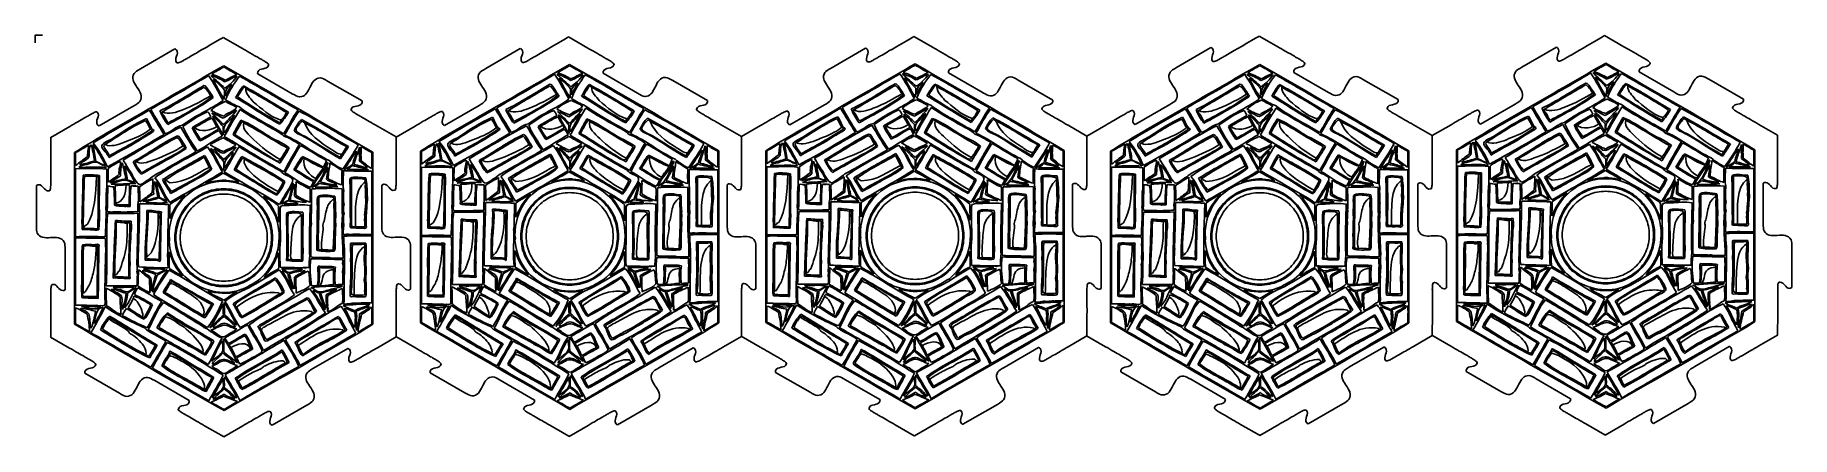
# Model space of a CAD drawing. Extents: x 6 to 958, y 3 to 221.
import ezdxf

# ---------------------------------------------------------------- set-up
doc = ezdxf.new("R2010")
doc.units = 0
doc.layers.get('0').update_dxf_attribs({"linetype": 'CONTINUOUS'})

msp = doc.modelspace()

# ---------------------------------------------------------------- linework, layer by layer
at = {"color": 7}
for points in [[(6.0525, 216.519), (6.0525, 220.65225), (10.0155, 220.65225)], [(107.94975, 219.42675), (118.36275, 213.435)], [(295.02975, 219.6705), (305.44275, 213.67875)], [(482.10975, 219.912), (492.5235, 213.92025)], [(669.18825, 220.158), (679.6005, 214.16625)], [(856.2675, 220.40175), (866.67975, 214.41)], [(63.06825, 202.36725), (63.06975, 202.3665), (81.783, 213.171)], [(250.14825, 202.6095), (250.14975, 202.60875), (268.86375, 213.41325)], [(437.22825, 202.8525), (437.22975, 202.85175), (455.943, 213.65625)], [(624.306, 203.0985), (624.3075, 203.09775), (643.01925, 213.90225)], [(811.386, 203.3415), (811.3875, 203.34075), (830.10075, 214.14525)], [(313.71375, 200.043), (332.43825, 189.23325), (332.43675, 189.23325)], [(500.793, 200.28525), (519.51825, 189.4755), (519.51675, 189.4755)], [(687.8715, 200.53125), (706.59525, 189.7215), (706.59375, 189.7215)], [(874.95075, 200.77425), (893.676, 189.9645), (893.6745, 189.9645)], [(126.63375, 199.80075), (145.3575, 188.991), (145.356, 188.991)], [(164.472, 195.84225), (164.48325, 195.8355), (164.48025, 195.8355), (183.18375, 185.0385), (183.18525, 185.03925)], [(351.552, 196.0845), (351.5625, 196.07775), (351.5595, 196.07775), (370.263, 185.28075), (370.2645, 185.2815)], [(538.6335, 196.32675), (538.644, 196.32), (538.641, 196.32), (557.3445, 185.523), (557.346, 185.52375)], [(725.70975, 196.57275), (725.72025, 196.566), (725.71725, 196.566), (744.42075, 185.769), (744.42225, 185.76975)], [(912.789, 196.81575), (912.7995, 196.809), (912.7965, 196.809), (931.5, 186.012), (931.5015, 186.01275)], [(40.72125, 171.57825), (59.433, 182.3835), (59.43375, 182.38275)], [(227.802, 171.81975), (246.513, 182.625), (246.5145, 182.62425)], [(414.88425, 172.0635), (433.5945, 182.86875), (433.596, 182.868)], [(601.9605, 172.3095), (620.67075, 183.11475), (620.67225, 183.114)], [(789.0405, 172.5525), (807.75075, 183.35775), (807.75375, 183.35625)], [(191.45475, 171.40425), (191.45625, 171.4035), (191.45625, 171.399), (201.56475, 165.558)], [(201.5625, 165.5505), (211.85325, 171.477), (211.85775, 171.47625), (211.8585, 171.47625)], [(378.53475, 171.6465), (378.53625, 171.64575), (378.53625, 171.64125), (388.64475, 165.80025)], [(388.64325, 165.7935), (398.934, 171.71925), (398.93925, 171.7185), (398.94, 171.7185)], [(565.617, 171.888), (565.6185, 171.88725), (565.6185, 171.88275), (575.72625, 166.04175)], [(575.7195, 166.0395), (586.01025, 171.96525), (586.01475, 171.9645), (586.01625, 171.9645)], [(752.69325, 172.134), (752.69475, 172.13325), (752.69475, 172.12875), (762.8025, 166.28775)], [(762.801, 166.28175), (773.09175, 172.20825), (773.09625, 172.2075), (773.09625, 172.2075)], [(939.77175, 172.37775), (939.77325, 172.377), (939.77325, 172.3725), (949.8825, 166.5315)], [(14.48325, 165.30975), (14.478, 153.249), (14.47575, 153.24825)], [(14.48175, 165.3075), (24.7725, 171.234), (24.777, 171.23325), (24.77775, 171.23325)], [(201.564, 165.5535), (201.55875, 153.49275), (201.5565, 153.49125)], [(388.64325, 165.79725), (388.63875, 153.7365), (388.63575, 153.735)], [(388.64175, 165.7935), (388.64025, 165.7935)], [(575.724, 166.03875), (575.7195, 153.978), (575.7165, 153.9765)], [(575.72325, 166.035), (575.72175, 166.035)], [(762.8025, 166.28475), (762.7965, 154.224), (762.795, 154.2225)], [(949.88175, 166.5285), (949.87725, 154.46775), (949.87425, 154.46625)], [(949.8795, 166.52475), (949.878, 166.52475)], [(14.4795, 143.193), (14.47275, 143.193)], [(6.8025, 139.269), (6.8025, 117.663)], [(14.472, 139.28175), (14.47875, 139.28175)], [(193.88625, 139.51425), (193.88475, 117.9045), (193.8795, 117.90825), (193.878, 117.9075)], [(194.7345, 139.9455), (194.7375, 139.93875)], [(197.745, 138.273), (197.75025, 138.2775)], [(380.96475, 139.75725), (380.96325, 118.1475), (380.95875, 118.15125), (380.9565, 118.1505)], [(381.81375, 140.1885), (381.81675, 140.18175)], [(384.82425, 138.516), (384.82875, 138.5205)], [(568.04625, 139.9995), (568.04475, 118.3905), (568.04025, 118.39425), (568.03725, 118.3935)], [(568.8945, 140.43075), (568.8975, 140.424)], [(571.905, 138.75825), (571.9095, 138.76275)], [(755.12325, 140.2455), (755.12175, 118.6365), (755.11575, 118.64025), (755.11425, 118.6395)], [(755.9715, 140.67675), (755.9745, 140.67)], [(758.982, 139.00425), (758.988, 139.00875)], [(942.20325, 140.4885), (942.20175, 118.87875), (942.19725, 118.8825), (942.19575, 118.88175)], [(943.05225, 140.91975), (943.05525, 140.913)], [(946.06275, 139.24725), (946.06725, 139.25175)], [(209.36775, 104.76525), (209.36775, 83.16)], [(396.447, 105.00825), (396.447, 83.40225)], [(583.52775, 105.25125), (583.52775, 83.646)], [(770.60475, 105.49725), (770.60475, 83.892)], [(957.68625, 105.7395), (957.68625, 84.1335)], [(22.293, 104.5215), (22.293, 104.51325), (22.29225, 104.514), (22.29225, 82.91475), (22.29375, 82.91325)], [(15.94575, 85.81575), (15.3015, 85.70775)], [(14.619, 68.9355), (14.619, 68.934), (14.61675, 68.931), (14.58825, 57.19125)], [(201.69525, 69.18075), (201.69375, 69.18075), (201.666, 57.43425)], [(388.773, 69.42075), (388.7715, 69.42075), (388.74375, 57.67425)], [(575.8545, 69.66675), (575.853, 69.66675), (575.82525, 57.92025)], [(762.9315, 69.91275), (762.93, 69.91275), (762.90225, 58.16625)], [(950.0115, 70.1535), (950.01, 70.1535), (949.98225, 58.407)], [(24.71025, 51.3375), (24.70875, 51.342), (14.42625, 57.294)], [(201.6705, 57.432), (191.44125, 51.51975), (191.43675, 51.52125), (191.44275, 51.52725), (191.43825, 51.52875), (191.43675, 51.52725)], [(211.785, 51.588), (211.7835, 51.5925), (201.501, 57.5445)], [(388.752, 57.67575), (378.52125, 51.7635), (378.51675, 51.765), (378.52275, 51.771), (378.51825, 51.7725), (378.51675, 51.771)], [(398.862, 51.8295), (398.8605, 51.834), (388.57875, 57.786)], [(575.83275, 57.91725), (565.602, 52.005), (565.5975, 52.0065), (565.6035, 52.0125), (565.599, 52.014), (565.5975, 52.0125)], [(585.942, 52.074), (585.9405, 52.0785), (575.65875, 58.0305)], [(762.909, 58.16325), (752.67975, 52.251), (752.67525, 52.2525), (752.68125, 52.2585), (752.67675, 52.26), (752.67525, 52.2585)], [(773.0205, 52.31925), (773.019, 52.32375), (762.73575, 58.27575)], [(949.989, 58.407), (939.75975, 52.49475), (939.75525, 52.49625), (939.76125, 52.50225), (939.75675, 52.50375), (939.75525, 52.50225)], [(175.5045, 51.18), (175.50675, 51.183), (175.494, 51.183), (156.7905, 40.3815), (156.792, 40.3845), (156.7815, 40.3785)], [(362.5845, 51.4245), (362.5875, 51.4275), (362.574, 51.4275), (343.8705, 40.62675), (343.872, 40.62975), (343.863, 40.62375)], [(549.66525, 51.66525), (549.66825, 51.66825), (549.65475, 51.66825), (530.95125, 40.86675), (530.95275, 40.86975), (530.94375, 40.86375)], [(736.743, 51.91125), (736.7445, 51.91425), (736.731, 51.91425), (718.0275, 41.11275), (718.029, 41.11575), (718.02, 41.10975)], [(923.82225, 52.15425), (923.82525, 52.15725), (923.81025, 52.15725), (905.10675, 41.3565), (905.10825, 41.3595), (905.09925, 41.3535)], [(425.844, 27.39375), (407.12925, 38.199)], [(612.924, 27.63825), (594.20925, 38.4435)], [(800.0025, 27.8835), (781.28775, 38.68875)], [(51.693, 26.90325), (32.9775, 37.707)], [(89.53275, 22.93425), (89.5365, 22.9335), (89.52975, 22.9455), (70.82475, 33.7425), (70.82775, 33.7425), (70.818, 33.747)], [(238.767, 27.15225), (220.05225, 37.9575)], [(276.60675, 23.18325), (276.6105, 23.1825), (276.60375, 23.1945), (257.89875, 33.9915), (257.90175, 33.9915), (257.892, 33.996)], [(463.68525, 23.4255), (463.68825, 23.42475), (463.68225, 23.43675), (444.975, 34.233), (444.978, 34.233), (444.969, 34.2375)], [(650.76375, 23.66925), (650.76675, 23.6685), (650.76075, 23.6805), (632.055, 34.4775), (632.058, 34.4775), (632.049, 34.482)], [(837.8415, 23.9145), (837.846, 23.91375), (837.8385, 23.92575), (819.13425, 34.72275), (819.13725, 34.72275), (819.12675, 34.72725)], [(153.147, 20.39475), (134.43225, 9.5895)], [(340.2285, 20.64), (321.513, 9.83475)], [(527.3085, 20.88), (508.59375, 10.07475)], [(714.384, 21.126), (695.67075, 10.32075)], [(901.46475, 21.36975), (882.75, 10.5645)], [(295.10325, 3.64725), (284.86875, 9.5505), (284.868, 9.555), (284.87625, 9.5535), (284.8755, 9.558), (284.87325, 9.55875)], [(482.18175, 3.8895), (471.94725, 9.79275), (471.94575, 9.79725), (471.95475, 9.79575), (471.95325, 9.80025), (471.95175, 9.801)], [(492.6555, 9.72975), (492.651, 9.73125), (482.35425, 3.80175)], [(669.26025, 4.13325), (659.02575, 10.0365), (659.02425, 10.041), (659.03325, 10.0395), (659.03175, 10.044), (659.03025, 10.04475)], [(679.731, 9.97575), (679.7265, 9.97725), (669.42975, 4.04775)], [(856.338, 4.3785), (846.1035, 10.28175), (846.1035, 10.28625), (846.111, 10.28475), (846.111, 10.28925), (846.108, 10.29)], [(866.81025, 10.221), (866.80575, 10.2225), (856.5105, 4.293)], [(108.02925, 3.39825), (97.79475, 9.3015), (97.794, 9.306), (97.80225, 9.3045), (97.8015, 9.309), (97.79925, 9.30975)], [(118.49325, 9.24525), (118.4895, 9.24675), (108.19275, 3.31725)], [(305.574, 9.49125), (305.5695, 9.49275), (295.2735, 3.56325)]]:
    msp.add_lwpolyline(points, dxfattribs=at)
for points in [[(848.676, 200.202)], [(850.37775, 200.202)], [(856.842, 205.47525)], [(856.842, 204.79425)], [(100.02975, 198.79725)], [(108.87525, 191.9925)], [(109.0455, 196.245)], [(112.61775, 194.03475)], [(118.911, 192.50325)], [(287.40075, 199.5105)], [(296.24625, 192.7065)], [(296.4165, 196.95825)], [(299.98875, 194.748)], [(306.282, 193.21725)], [(474.522, 199.7985)], [(483.3675, 192.9945)], [(483.53925, 197.247)], [(487.11, 195.036)], [(493.404, 193.5045)], [(661.2675, 199.5315)], [(670.113, 192.72675)], [(670.284, 196.97925)], [(673.8555, 194.76825)], [(680.14875, 193.2375)], [(861.26475, 195.4395)], [(867.558, 193.908)], [(102.58125, 186.89025)], [(108.534, 186.039)], [(254.74125, 181.3095)], [(289.953, 187.6035)], [(295.90575, 186.753)], [(304.7505, 180.96975)], [(335.87925, 180.96975)], [(441.8625, 181.5975)], [(442.0335, 180.918)], [(477.07425, 187.8915)], [(483.027, 187.041)], [(491.8725, 181.257)], [(523.00125, 181.257)], [(628.608, 181.32975)], [(663.81975, 187.62375)], [(669.7725, 186.77325)], [(678.618, 180.99)], [(709.74675, 180.99)], [(816.1875, 181.3215)], [(851.22825, 188.295)], [(857.181, 187.4445)], [(857.69325, 186.08325)], [(866.0265, 181.6605)], [(897.15525, 181.6605)], [(67.37025, 180.5955)], [(67.5405, 179.916)], [(76.21575, 176.514)], [(101.901, 175.833)], [(108.195, 176.85375)], [(108.3645, 172.2615)], [(113.97825, 176.85375)], [(117.3795, 180.25575)], [(118.0605, 173.79225)], [(138.642, 172.431)], [(148.50825, 180.25575)], [(150.72, 174.13275)], [(254.9115, 180.63)], [(263.58675, 177.22725)], [(289.272, 176.547)], [(295.566, 177.56775)], [(295.7355, 172.97475)], [(301.34925, 177.56775)], [(305.4315, 174.5055)], [(326.01375, 173.145)], [(338.091, 174.84675)], [(450.708, 177.51525)], [(465.67725, 171.56175)], [(476.394, 176.83425)], [(482.688, 177.85575)], [(482.8575, 173.26275)], [(488.47125, 177.85575)], [(492.5535, 174.7935)], [(513.13575, 173.433)], [(525.213, 175.134)], [(628.77825, 180.65025)], [(637.4535, 177.2475)], [(663.1395, 176.56725)], [(669.4335, 177.588)], [(669.603, 172.995)], [(675.21675, 177.588)], [(679.29825, 174.52575)], [(699.8805, 173.16525)], [(711.95775, 174.86625)], [(824.862, 177.91875)], [(839.83125, 171.9645)], [(850.548, 177.23775)], [(856.50075, 172.6455)], [(857.0115, 173.66625)], [(862.62525, 178.25925)], [(866.7075, 175.197)], [(887.28975, 173.83575)], [(899.367, 175.5375)], [(64.6485, 165.117)], [(83.18925, 166.13775)], [(91.185, 170.55975)], [(108.024, 166.64775)], [(152.5905, 165.28725)], [(223.7835, 162.0885)], [(224.97375, 161.91825)], [(231.60825, 162.42825)], [(252.0195, 165.83025)], [(270.561, 166.851)], [(278.556, 171.273)], [(295.39575, 167.36175)], [(339.9615, 166.00125)], [(368.3685, 162.0885)], [(410.90625, 162.3765)], [(412.09575, 162.20625)], [(418.73025, 162.717)], [(439.1415, 166.11825)], [(457.683, 167.13975)], [(460.575, 162.036)], [(482.517, 167.64975)], [(527.0835, 166.2885)], [(555.4905, 162.3765)], [(597.651, 162.1095)], [(598.84125, 161.9385)], [(605.475, 162.44925)], [(625.887, 165.8505)], [(644.42775, 166.872)], [(652.42275, 171.294)], [(669.26325, 167.382)], [(713.82825, 166.02075)], [(742.23525, 162.1095)], [(785.0595, 162.78)], [(786.2505, 162.60975)], [(792.88425, 163.11975)], [(813.29625, 166.52175)], [(831.83625, 167.5425)], [(834.72825, 162.44025)], [(863.4765, 162.78)], [(901.2375, 166.692)], [(929.6445, 162.78)], [(27.90675, 157.12275)], [(36.4125, 161.37525)], [(37.60275, 161.205)], [(44.2365, 161.715)], [(86.08125, 161.03475)], [(93.22575, 157.63275)], [(108.024, 157.63275)], [(108.534, 153.3795)], [(113.29725, 157.293)], [(119.421, 153.54975)], [(180.9975, 161.37525)], [(181.84875, 156.9525)], [(182.52825, 155.59125)], [(215.2785, 157.836)], [(273.45225, 161.74875)], [(280.59675, 158.34675)], [(295.39575, 158.34675)], [(295.90575, 154.0935)], [(300.669, 158.00625)], [(306.79275, 154.263)], [(369.21975, 157.66575)], [(369.9, 156.30525)], [(402.4005, 158.124)], [(467.71875, 158.63475)], [(482.517, 158.63475)], [(483.027, 154.3815)], [(487.791, 158.295)], [(493.91475, 154.551)], [(513.306, 152.34075)], [(556.34175, 157.95375)], [(557.02125, 156.59325)], [(589.14525, 157.857)], [(647.31975, 161.769)], [(654.4635, 158.367)], [(669.26325, 158.367)], [(669.7725, 154.11375)], [(674.53575, 158.02725)], [(680.66025, 154.284)], [(743.0865, 157.686)], [(743.76675, 156.3255)], [(776.55375, 158.5275)], [(841.87275, 159.0375)], [(853.269, 154.44525)], [(857.181, 154.785)], [(861.945, 158.69775)], [(868.06875, 154.9545)], [(887.46, 152.74425)], [(930.49575, 158.35725)], [(931.17525, 156.99675)], [(27.90675, 148.4475)], [(44.40675, 148.95675)], [(45.59775, 148.4475)], [(55.293, 143.004)], [(101.0505, 148.107)], [(107.514, 146.74575)], [(108.195, 147.597)], [(113.808, 147.7665)], [(138.813, 151.33875)], [(162.28725, 149.12775)], [(173.00325, 147.2565)], [(173.514, 147.7665)], [(177.426, 143.004)], [(186.6105, 147.7665)], [(215.2785, 149.16075)], [(231.7785, 149.67075)], [(232.96875, 149.16075)], [(242.664, 143.718)], [(243.34425, 143.037)], [(262.3965, 143.20725)], [(288.4215, 148.82025)], [(294.885, 147.45975)], [(295.566, 148.31025)], [(301.179, 148.47975)], [(326.184, 152.05275)], [(349.65825, 149.841)], [(360.37425, 147.9705)], [(360.885, 148.47975)], [(364.797, 143.718)], [(373.9815, 148.47975)], [(402.4005, 149.44875)], [(418.9005, 149.95875)], [(420.09075, 149.44875)], [(429.786, 144.006)], [(430.46625, 143.325)], [(449.51775, 143.49525)], [(475.54425, 149.10825)], [(482.007, 147.74775)], [(482.688, 148.59825)], [(484.21875, 142.98525)], [(488.30025, 148.7685)], [(532.01625, 142.815)], [(536.78025, 150.129)], [(547.49625, 148.2585)], [(548.007, 148.7685)], [(551.919, 144.006)], [(561.10425, 148.7685)], [(589.14525, 149.18175)], [(605.64525, 149.691)], [(606.83625, 149.18175)], [(616.53075, 143.73825)], [(617.211, 143.05725)], [(636.26325, 143.2275)], [(662.289, 148.8405)], [(668.75175, 147.48)], [(669.4335, 148.33125)], [(675.0465, 148.50075)], [(700.05075, 152.073)], [(723.52575, 149.862)], [(734.241, 147.99075)], [(734.75175, 148.50075)], [(738.6645, 143.73825)], [(747.849, 148.50075)], [(776.55375, 149.85225)], [(793.0545, 150.36225)], [(794.24475, 149.85225)], [(803.94, 144.4095)], [(804.62025, 143.72775)], [(823.67175, 143.89875)], [(849.69825, 149.51175)], [(856.161, 148.15125)], [(856.50075, 147.471)], [(862.45425, 149.17125)], [(906.171, 143.2185)], [(910.93425, 150.5325)], [(922.161, 149.17125)], [(935.2575, 149.17125)], [(47.29875, 139.94175)], [(55.97325, 142.323)], [(62.60775, 136.37025)], [(70.43175, 140.11275)], [(71.62275, 140.9625)], [(75.02475, 142.49325)], [(108.2115, 136.97175)], [(109.72575, 141.984)], [(142.215, 135.519)], [(147.318, 141.303)], [(156.1635, 138.24075)], [(157.524, 141.813)], [(157.69425, 138.411)], [(169.43175, 139.602)], [(172.323, 139.602)], [(176.74425, 138.58125)], [(234.66975, 140.65575)], [(249.97875, 137.0835)], [(257.80275, 140.826)], [(258.99375, 141.6765)], [(295.6155, 137.75175)], [(297.09675, 142.69725)], [(329.58675, 136.233)], [(334.689, 142.017)], [(343.5345, 138.95475)], [(344.895, 142.527)], [(345.06525, 139.125)], [(356.80275, 140.316)], [(359.69475, 140.316)], [(364.11525, 139.29525)], [(421.7925, 140.94375)], [(437.10075, 137.37225)], [(444.92475, 141.114)], [(446.115, 141.9645)], [(482.697, 137.9925)], [(516.708, 136.521)], [(521.811, 142.30425)], [(530.6565, 139.24275)], [(532.188, 139.413)], [(543.92475, 140.60325)], [(546.81675, 140.60325)], [(551.23725, 139.58325)], [(608.53725, 140.676)], [(623.84625, 137.1045)], [(631.67025, 140.847)], [(632.8605, 141.69675)], [(669.43275, 137.736)], [(670.9635, 142.7175)], [(703.4535, 136.25325)], [(708.55575, 142.03725)], [(717.40125, 138.975)], [(718.7625, 142.54725)], [(718.93275, 139.14525)], [(730.67025, 140.3355)], [(733.5615, 140.3355)], [(737.98275, 139.3155)], [(795.9465, 141.34725)], [(811.25475, 137.775)], [(819.07875, 141.5175)], [(820.269, 142.368)], [(890.862, 136.9245)], [(904.8105, 139.64625)], [(906.34125, 139.8165)], [(918.07875, 141.00675)], [(920.97075, 141.00675)], [(934.578, 134.883)], [(45.258, 129.7365)], [(56.994, 128.886)], [(62.60775, 129.39525)], [(67.20075, 124.97325)], [(77.7465, 130.07625)], [(79.10775, 124.6335)], [(89.49975, 129.78225)], [(141.02475, 129.22575)], [(143.23575, 131.26725)], [(153.10125, 130.2465)], [(168.921, 124.46325)], [(172.4925, 123.78225)], [(232.629, 130.44975)], [(244.365, 129.59925)], [(249.97875, 130.10925)], [(254.57175, 125.68725)], [(265.11825, 130.79025)], [(266.47875, 125.34675)], [(276.903, 130.563)], [(328.39575, 129.93975)], [(330.60675, 131.9805)], [(340.47225, 130.9605)], [(356.292, 125.1765)], [(359.8635, 124.49625)], [(419.751, 130.73775)], [(431.48625, 129.888)], [(437.10075, 130.39725)], [(441.69375, 125.97525)], [(452.24025, 131.07825)], [(453.60075, 125.6355)], [(463.98375, 130.80375)], [(515.51775, 130.22775)], [(517.72875, 132.2685)], [(527.59425, 131.2485)], [(543.414, 125.46525)], [(546.9855, 124.78425)], [(606.4965, 130.47)], [(618.2325, 129.62025)], [(623.84625, 130.1295)], [(628.4385, 125.7075)], [(638.985, 130.8105)], [(640.34625, 125.36775)], [(650.7225, 130.54725)], [(702.26325, 129.96)], [(704.47425, 132.0015)], [(714.339, 130.98075)], [(730.1595, 125.1975)], [(733.731, 124.5165)], [(793.905, 131.14125)], [(805.641, 130.29075)], [(811.25475, 130.8)], [(815.84775, 126.378)], [(826.39425, 131.48175)], [(827.75475, 126.03825)], [(875.565, 131.29425)], [(891.88275, 132.672)], [(897.15525, 130.971)], [(901.74825, 131.652)], [(903.62025, 131.652)], [(917.568, 125.868)], [(921.14025, 125.18775)], [(933.89625, 133.182)], [(32.16, 116.29875)], [(40.494, 115.27725)], [(45.08775, 122.2515)], [(137.9625, 116.1285)], [(138.1335, 119.52975)], [(151.06125, 117.489)], [(154.632, 115.61775)], [(168.0705, 116.1285)], [(219.531, 117.012)], [(227.86575, 115.99125)], [(232.45875, 122.96475)], [(325.3335, 116.84175)], [(325.5045, 120.24375)], [(338.43225, 118.203)], [(342.003, 116.331)], [(355.4415, 116.84175)], [(406.653, 117.3)], [(414.98775, 116.27925)], [(419.58, 123.25275)], [(512.4555, 117.12975)], [(512.6265, 120.53175)], [(525.5535, 118.491)], [(529.125, 116.619)], [(542.5635, 117.12975)], [(593.39775, 117.03225)], [(601.73325, 116.0115)], [(606.32625, 122.985)], [(699.201, 116.862)], [(699.37125, 120.264)], [(712.299, 118.22325)], [(715.8705, 116.352)], [(729.309, 116.862)], [(780.807, 117.7035)], [(789.14175, 116.68275)], [(793.73475, 123.65625)], [(886.7805, 120.93525)], [(899.7075, 118.89375)], [(903.279, 117.0225)], [(916.7175, 117.53325)], [(926.75325, 114.3015)], [(27.90675, 110.8545)], [(215.2785, 111.5685)], [(402.4005, 111.8565)], [(589.14525, 111.58875)], [(776.55375, 112.26)], [(32.16, 96.39675)], [(65.67, 102.18)], [(78.597, 98.60775)], [(137.9625, 102.69)], [(150.3795, 98.94825)], [(172.83225, 95.71575)], [(219.531, 97.11075)], [(253.041, 102.894)], [(265.96875, 99.321)], [(325.3335, 103.40325)], [(337.7505, 99.6615)], [(360.20325, 96.429)], [(406.653, 97.39875)], [(440.163, 103.182)], [(453.09075, 99.60975)], [(512.4555, 103.69125)], [(513.98625, 95.18625)], [(524.8725, 99.9495)], [(547.326, 96.71775)], [(593.39775, 97.131)], [(626.9085, 102.91425)], [(639.8355, 99.342)], [(699.201, 103.42425)], [(711.61725, 99.68175)], [(734.07075, 96.45)], [(780.807, 97.80225)], [(814.317, 103.5855)], [(825.033, 95.25075)], [(827.24475, 100.0125)], [(880.71825, 102.50175)], [(886.6095, 104.09475)], [(888.141, 95.58975)], [(899.0265, 100.353)], [(933.89625, 97.80225)], [(49.16925, 90.954)], [(57.504, 88.91175)], [(62.097, 91.6335)], [(68.73075, 88.91175)], [(72.1335, 90.78375)], [(76.386, 93.84525)], [(78.42675, 93.5055)], [(79.44675, 88.401)], [(108.195, 87.5175)], [(139.49325, 94.18425)], [(153.951, 92.994)], [(167.73075, 92.31525)], [(176.91525, 86.7015)], [(236.541, 91.66725)], [(244.875, 89.62575)], [(249.46875, 92.34675)], [(256.10175, 89.62575)], [(259.5045, 91.49775)], [(263.757, 94.55925)], [(265.79775, 94.2195)], [(266.8185, 89.115)], [(295.6155, 88.2645)], [(326.865, 94.89825)], [(341.322, 93.70725)], [(355.10175, 93.0285)], [(364.28625, 87.4155)], [(423.663, 91.95525)], [(431.99775, 89.91375)], [(436.59, 92.6355)], [(443.22375, 89.91375)], [(446.6265, 91.785)], [(450.879, 94.84725)], [(452.9205, 94.50675)], [(453.93975, 89.403)], [(482.69625, 88.506)], [(528.444, 93.996)], [(539.331, 85.8315)], [(542.22375, 93.3165)], [(551.40825, 87.7035)], [(610.40775, 91.68825)], [(618.7425, 89.646)], [(623.3355, 92.36775)], [(629.96925, 89.646)], [(633.37125, 91.518)], [(637.6245, 94.5795)], [(639.66525, 94.239)], [(640.68525, 89.13525)], [(669.43275, 88.24875)], [(700.7325, 94.9185)], [(715.1895, 93.72825)], [(728.9685, 93.0495)], [(738.15375, 87.43575)], [(797.817, 92.35875)], [(806.15175, 90.3165)], [(810.744, 93.03825)], [(817.37775, 90.3165)], [(820.7805, 92.18925)], [(827.0745, 94.91025)], [(828.09375, 89.8065)], [(856.854, 88.9965)], [(875.553, 89.29725)], [(902.598, 94.39875)], [(913.485, 86.235)], [(916.37775, 93.72)], [(921.30975, 91.167)], [(31.30875, 78.70575)], [(52.06125, 82.9575)], [(52.91175, 79.38675)], [(108.87525, 76.49475)], [(115.33875, 81.768)], [(119.25075, 78.53475)], [(135.2415, 77.856)], [(145.617, 83.29875)], [(146.63775, 83.46975)], [(164.838, 84.83025)], [(173.34375, 76.15425)], [(177.5955, 84.31875)], [(218.67975, 79.41975)], [(239.433, 83.6715)], [(240.28275, 80.1)], [(262.9065, 76.698)], [(296.24625, 77.20875)], [(302.70975, 82.48125)], [(306.62175, 79.24875)], [(322.6125, 78.57)], [(332.988, 84.012)], [(334.0095, 84.183)], [(352.209, 85.5435)], [(360.71475, 76.8675)], [(364.96725, 85.03275)], [(405.8025, 79.70775)], [(426.55425, 83.9595)], [(427.40475, 80.388)], [(450.0285, 76.986)], [(482.17725, 76.30575)], [(483.3675, 77.49675)], [(489.83175, 82.76925)], [(493.74375, 79.53675)], [(509.7345, 78.858)], [(520.10925, 84.3)], [(521.1315, 84.471)], [(547.83675, 77.15625)], [(552.0885, 85.32075)], [(561.7845, 76.13625)], [(592.54725, 79.44)], [(613.299, 83.69175)], [(614.1495, 80.12025)], [(636.77325, 76.71825)], [(670.113, 77.229)], [(676.57725, 82.5015)], [(680.4885, 79.269)], [(696.48, 78.59025)], [(706.8555, 84.033)], [(707.87625, 84.20325)], [(726.0765, 85.56375)], [(734.5815, 76.8885)], [(738.834, 85.053)], [(779.95575, 80.11125)], [(800.70825, 84.363)], [(801.55875, 80.7915)], [(824.1825, 77.3895)], [(856.33125, 76.70925)], [(857.5215, 77.90025)], [(863.98575, 83.17275)], [(867.89775, 79.94025)], [(883.88925, 79.2615)], [(894.264, 84.7035)], [(895.2855, 84.8745)], [(932.877, 77.21925)], [(933.38775, 82.83225)], [(31.13925, 73.944)], [(38.96325, 71.39175)], [(42.876, 73.43325)], [(46.278, 68.67)], [(52.57125, 69.52125)], [(54.44325, 73.09275)], [(55.46325, 72.75225)], [(56.48475, 73.09275)], [(75.5355, 75.98475)], [(77.7465, 70.371)], [(97.47825, 68.67)], [(107.68425, 75.3045)], [(108.534, 68.499)], [(163.137, 72.072)], [(163.818, 72.92175)], [(164.49825, 71.39175)], [(179.97675, 71.39175)], [(187.2915, 75.13425)], [(218.51025, 74.658)], [(226.335, 72.105)], [(230.247, 74.14725)], [(233.649, 69.38325)], [(239.94225, 70.23525)], [(241.81425, 73.806)], [(242.83425, 73.4655)], [(243.85575, 73.806)], [(265.11825, 71.08425)], [(284.84925, 69.38325)], [(295.05525, 76.0185)], [(295.90575, 69.213)], [(299.47725, 67.00275)], [(350.508, 72.786)], [(351.18975, 73.63575)], [(351.86925, 72.105)], [(367.34775, 72.105)], [(374.6625, 75.84825)], [(405.6315, 74.946)], [(413.45625, 72.39375)], [(417.36825, 74.43525)], [(420.771, 69.672)], [(427.065, 70.5225)], [(428.937, 74.09475)], [(429.95625, 73.7535)], [(430.97775, 74.09475)], [(452.24025, 71.373)], [(471.9705, 69.672)], [(483.027, 69.501)], [(486.6, 67.29075)], [(537.63, 73.074)], [(538.31175, 73.92375)], [(538.99125, 72.39375)], [(554.46975, 72.39375)], [(592.377, 74.67825)], [(600.2025, 72.126)], [(604.11375, 74.1675)], [(607.51575, 69.40425)], [(613.80975, 70.2555)], [(615.68175, 73.827)], [(616.70175, 73.4865)], [(617.72325, 73.827)], [(638.985, 71.10525)], [(658.716, 69.40425)], [(668.922, 76.03875)], [(669.7725, 69.23325)], [(673.34475, 67.023)], [(724.3755, 72.80625)], [(725.0565, 73.656)], [(725.736, 72.126)], [(741.21525, 72.126)], [(748.52925, 75.8685)], [(779.7855, 75.34875)], [(787.61025, 72.7965)], [(791.52225, 74.83875)], [(794.925, 70.07475)], [(801.219, 70.926)], [(803.091, 74.4975)], [(804.11025, 74.157)], [(805.13175, 74.4975)], [(826.39425, 71.77575)], [(846.1245, 70.07475)], [(857.181, 69.9045)], [(860.754, 67.69425)], [(911.784, 73.4775)], [(912.46575, 74.32725)], [(913.14525, 72.7965)], [(927.774, 72.96675)], [(928.62375, 72.7965)], [(27.90675, 64.41675)], [(36.2415, 59.655)], [(101.22075, 61.1865)], [(112.10625, 66.28875)], [(121.97175, 63.90825)], [(130.81875, 64.758)], [(171.9825, 64.41675)], [(179.127, 62.547)], [(188.48175, 64.24725)], [(215.2785, 65.13075)], [(223.61325, 60.369)], [(288.59175, 61.89975)], [(309.3435, 64.6215)], [(318.18975, 65.472)], [(359.3535, 65.13075)], [(366.498, 63.26025)], [(375.85275, 64.9605)], [(402.4005, 65.41875)], [(410.7345, 60.657)], [(475.71375, 62.1885)], [(496.46475, 64.9095)], [(505.31175, 65.75925)], [(546.4755, 65.41875)], [(553.62, 63.549)], [(562.97475, 65.24925)], [(589.14525, 65.151)], [(597.48075, 60.38925)], [(662.4585, 61.92075)], [(683.2095, 64.6425)], [(692.05725, 65.4915)], [(733.221, 65.151)], [(740.36475, 63.28125)], [(749.72025, 64.9815)], [(776.55375, 65.82225)], [(784.88925, 61.0605)], [(849.86775, 62.59125)], [(870.61875, 65.313)], [(879.46575, 66.16275)], [(920.6295, 65.82225)], [(927.774, 63.95175)], [(937.12875, 65.652)], [(98.1585, 48.42825)], [(107.68425, 49.95825)], [(108.3645, 48.939)], [(111.2565, 53.36175)], [(130.989, 55.06275)], [(146.80725, 54.381)], [(255.08175, 47.6115)], [(285.53025, 49.14225)], [(295.05525, 50.67225)], [(295.7355, 49.65225)], [(298.6275, 54.075)], [(318.36, 55.776)], [(334.17825, 55.095)], [(442.20375, 47.8995)], [(472.65225, 49.43025)], [(482.17725, 50.96025)], [(482.8575, 49.94025)], [(485.7495, 54.363)], [(505.482, 56.064)], [(521.30025, 55.383)], [(628.95, 47.63175)], [(659.397, 49.1625)], [(668.922, 50.6925)], [(669.603, 49.6725)], [(672.495, 54.09525)], [(692.2275, 55.797)], [(708.04575, 55.11525)], [(816.3585, 48.30225)], [(846.80625, 49.83375)], [(856.33125, 51.363)], [(857.0115, 50.34375)], [(859.9035, 54.7665)], [(879.636, 56.4675)], [(895.45425, 55.78575)], [(67.71075, 46.8975)], [(69.58125, 40.43325)], [(91.185, 42.47475)], [(114.318, 43.155)], [(115.1685, 45.87675)], [(140.8545, 42.81375)], [(149.52975, 41.964)], [(256.953, 41.1465)], [(278.556, 43.18875)], [(295.7355, 38.25525)], [(301.689, 43.86825)], [(302.5395, 46.59)], [(328.22625, 43.52775)], [(336.90075, 42.678)], [(444.075, 41.4345)], [(465.67725, 43.47675)], [(482.8575, 38.54325)], [(488.811, 44.15625)], [(489.66225, 46.878)], [(515.34825, 43.81575)], [(524.02275, 42.966)], [(630.81975, 41.16675)], [(652.42275, 43.209)], [(669.603, 38.2755)], [(675.5565, 43.8885)], [(676.407, 46.61025)], [(702.093, 43.548)], [(710.7675, 42.69825)], [(818.229, 41.838)], [(839.83125, 43.8795)], [(857.0115, 38.946)], [(862.965, 44.55975)], [(863.81625, 47.2815)], [(889.50225, 44.21925)], [(898.17675, 43.3695)], [(98.499, 28.69575)], [(108.024, 30.39675)], [(108.3645, 37.54125)], [(108.3645, 29.2065)], [(114.48825, 34.9905)], [(285.87, 29.40975)], [(295.39575, 31.11075)], [(295.7355, 29.9205)], [(301.85925, 35.7045)], [(472.992, 29.69775)], [(482.517, 31.39875)], [(482.8575, 30.20775)], [(488.98125, 35.99175)], [(659.73675, 29.43)], [(669.26325, 31.131)], [(669.603, 29.94075)], [(675.72675, 35.72475)], [(847.146, 30.1005)], [(856.67175, 31.8015)], [(857.0115, 30.612)], [(860.5845, 28.74)], [(863.13525, 36.39525)], [(111.93675, 27.33525)], [(116.87025, 22.9125)], [(299.30775, 28.04925)], [(304.24125, 23.6265)], [(482.8575, 19.15275)], [(486.4305, 28.33725)], [(491.3625, 23.9145)], [(673.17525, 28.0695)], [(678.10875, 23.64675)], [(857.0115, 19.5555)], [(865.5165, 24.31725)], [(108.3645, 18.15075)], [(295.7355, 18.864)], [(669.603, 18.885)]]:
    msp.add_lwpolyline(points, close=True, dxfattribs=at)
at = {"color": 5}
for points in [[(108.70425, 190.9725)], [(296.076, 191.68575)], [(483.19725, 191.97375)], [(669.94275, 191.706)], [(857.35125, 192.37725)], [(101.73075, 187.23)], [(289.10175, 187.94325)], [(476.22375, 188.23125)], [(662.9685, 187.9635)], [(850.37775, 188.63475)], [(102.07125, 176.85375)], [(104.112, 176.17275)], [(138.4725, 173.28225)], [(279.9165, 171.44325)], [(289.44225, 177.56775)], [(291.48375, 176.88675)], [(325.8435, 173.9955)], [(467.0385, 171.732)], [(476.56425, 177.85575)], [(478.60575, 177.17475)], [(512.9655, 174.28425)], [(653.78325, 171.46425)], [(663.30975, 177.588)], [(665.3505, 176.907)], [(699.71025, 174.0165)], [(841.1925, 172.13475)], [(852.75975, 177.57825)], [(856.50075, 172.6455)], [(887.1195, 174.687)], [(69.41175, 168.8595)], [(92.5455, 170.73)], [(153.10125, 165.4575)], [(256.78275, 169.57275)], [(340.47225, 166.1715)], [(443.9055, 169.8615)], [(527.59425, 166.45875)], [(630.65025, 169.59375)], [(714.339, 166.191)], [(818.0595, 170.26425)], [(901.74825, 166.86225)], [(34.371, 154.91025)], [(71.11275, 153.3795)], [(101.22075, 159.333)], [(104.112, 157.63275)], [(135.41175, 153.54975)], [(151.74075, 154.0605)], [(179.97675, 157.80225)], [(181.84875, 155.08125)], [(182.6985, 157.9725)], [(182.6985, 152.7)], [(221.742, 155.62425)], [(258.48375, 154.0935)], [(288.59175, 160.047)], [(291.48375, 158.34675)], [(322.78275, 154.263)], [(339.11175, 154.7745)], [(351.699, 152.3925)], [(367.34775, 158.51625)], [(369.21975, 155.7945)], [(370.0695, 158.68575)], [(370.0695, 153.41325)], [(408.86475, 155.91225)], [(445.60575, 154.3815)], [(475.71375, 160.335)], [(478.60575, 158.63475)], [(509.90475, 154.551)], [(526.23375, 155.0625)], [(538.821, 152.6805)], [(554.46975, 158.80425)], [(556.34175, 156.0825)], [(557.1915, 158.97375)], [(557.1915, 153.70125)], [(595.6095, 155.6445)], [(632.35125, 154.11375)], [(662.4585, 160.06725)], [(665.3505, 158.367)], [(696.6495, 154.284)], [(712.97925, 154.79475)], [(725.56575, 152.41275)], [(741.21525, 158.5365)], [(743.0865, 155.81475)], [(743.937, 158.706)], [(743.937, 153.4335)], [(783.01875, 156.31575)], [(819.75975, 154.785)], [(852.75975, 159.0375)], [(884.05875, 154.9545)], [(900.38775, 155.466)], [(912.975, 153.084)], [(928.62375, 159.207)], [(930.49575, 156.486)], [(931.3455, 159.37725)], [(931.3455, 154.10475)], [(40.32375, 144.02475)], [(42.0255, 150.6585)], [(164.328, 151.6785)], [(176.74425, 143.34375)], [(180.828, 147.08625)], [(183.3795, 147.93675)], [(227.69475, 144.738)], [(229.3965, 151.37175)], [(242.4945, 142.86675)], [(364.11525, 144.05775)], [(368.199, 147.80025)], [(370.7505, 148.65)], [(414.81675, 145.026)], [(416.51775, 151.65975)], [(429.6165, 143.15475)], [(481.66725, 142.98525)], [(551.23725, 144.34575)], [(555.32175, 148.08825)], [(557.8725, 148.938)], [(601.56225, 144.75825)], [(603.264, 151.392)], [(616.36125, 142.887)], [(737.98275, 144.078)], [(742.0665, 147.8205)], [(744.618, 148.67025)], [(788.9715, 145.4295)], [(790.67175, 152.06325)], [(803.7705, 143.55825)], [(855.82125, 143.38875)], [(929.47575, 148.49175)], [(932.0265, 149.3415)], [(31.81875, 135.3495)], [(44.577, 133.98825)], [(55.1235, 142.1535)], [(57.16425, 139.43175)], [(60.7365, 138.921)], [(62.60775, 136.37025)], [(70.773, 141.13275)], [(79.10775, 140.79225)], [(107.1735, 141.984)], [(136.77225, 134.6685)], [(145.617, 140.4525)], [(173.00325, 138.411)], [(176.74425, 138.58125)], [(185.0805, 137.73075)], [(219.1905, 136.0635)], [(231.948, 134.70225)], [(244.53525, 140.145)], [(248.10825, 139.635)], [(249.97875, 137.0835)], [(258.144, 141.84675)], [(266.47875, 141.5055)], [(294.54525, 142.69725)], [(324.14325, 135.3825)], [(332.988, 141.16575)], [(360.37425, 139.125)], [(364.11525, 139.29525)], [(372.45225, 138.444)], [(406.3125, 136.35075)], [(419.07, 134.99025)], [(431.65725, 140.433)], [(435.23025, 139.923)], [(437.10075, 137.37225)], [(445.266, 142.134)], [(453.60075, 141.79425)], [(511.26525, 135.6705)], [(520.10925, 141.4545)], [(547.49625, 139.413)], [(551.23725, 139.58325)], [(559.57425, 138.73275)], [(593.05725, 136.083)], [(605.81475, 134.7225)], [(618.40275, 140.16525)], [(621.975, 139.65525)], [(623.84625, 137.1045)], [(632.0115, 141.86625)], [(640.34625, 141.5265)], [(668.412, 142.7175)], [(698.01075, 135.40275)], [(706.8555, 141.18675)], [(734.241, 139.14525)], [(737.98275, 139.3155)], [(746.319, 138.465)], [(780.4665, 136.75425)], [(793.224, 135.39375)], [(805.81125, 140.8365)], [(809.38425, 140.3265)], [(811.25475, 137.775)], [(819.42, 142.5375)], [(827.75475, 142.197)], [(885.41925, 136.074)], [(894.264, 141.85725)], [(921.65025, 139.8165)], [(925.39125, 140.8365)], [(925.39125, 139.98675)], [(933.38775, 142.70775)], [(933.72825, 139.1355)], [(933.72825, 137.09475)], [(934.578, 134.883)], [(44.577, 125.994)], [(45.258, 129.7365)], [(45.258, 123.9525)], [(52.40175, 124.97325)], [(55.97325, 128.03475)], [(61.7565, 125.31375)], [(61.7565, 124.293)], [(62.778, 130.416)], [(77.7465, 130.07625)], [(79.10775, 124.6335)], [(155.823, 129.7365)], [(155.823, 126.8445)], [(155.823, 126.3345)], [(159.05475, 128.03475)], [(159.05475, 127.52475)], [(168.0705, 126.3345)], [(168.0705, 124.12275)], [(172.323, 130.587)], [(172.4925, 123.78225)], [(173.17275, 131.097)], [(173.17275, 130.2465)], [(173.17275, 125.31375)], [(176.74425, 131.097)], [(185.24925, 131.77725)], [(186.1005, 131.60775)], [(228.20625, 124.32525)], [(231.948, 126.708)], [(232.629, 130.44975)], [(232.629, 124.6665)], [(239.77275, 125.68725)], [(243.34425, 128.74875)], [(249.1275, 126.027)], [(249.1275, 125.00625)], [(250.149, 131.13)], [(265.11825, 130.79025)], [(266.47875, 125.34675)], [(326.184, 124.32525)], [(343.194, 130.44975)], [(343.194, 127.55775)], [(343.194, 127.04775)], [(346.42575, 128.74875)], [(346.42575, 128.238)], [(355.4415, 127.04775)], [(355.4415, 124.83675)], [(359.69475, 131.30025)], [(359.8635, 124.49625)], [(360.5445, 131.81025)], [(360.5445, 130.9605)], [(360.5445, 126.027)], [(364.11525, 131.81025)], [(372.62025, 132.4905)], [(372.79125, 124.32525)], [(373.4715, 132.321)], [(415.32825, 124.61325)], [(419.07, 126.996)], [(419.751, 130.73775)], [(419.751, 124.9545)], [(426.894, 125.97525)], [(430.46625, 129.036)], [(436.25025, 126.315)], [(436.25025, 125.29425)], [(437.27025, 131.418)], [(452.24025, 131.07825)], [(453.60075, 125.6355)], [(513.306, 124.61325)], [(530.316, 130.73775)], [(530.316, 127.84575)], [(530.316, 127.33575)], [(533.54775, 129.036)], [(533.54775, 128.52675)], [(542.5635, 127.33575)], [(542.5635, 125.12475)], [(546.81675, 131.58825)], [(546.9855, 124.78425)], [(547.6665, 132.09825)], [(547.6665, 131.2485)], [(547.6665, 126.315)], [(551.23725, 132.09825)], [(559.74225, 132.77925)], [(559.91325, 124.61325)], [(560.5935, 132.60975)], [(602.073, 124.34625)], [(605.81475, 126.72825)], [(606.4965, 130.47)], [(606.4965, 124.68675)], [(613.6395, 125.7075)], [(617.211, 128.769)], [(622.995, 126.04725)], [(622.995, 125.02725)], [(624.01575, 131.15025)], [(638.985, 130.8105)], [(640.34625, 125.36775)], [(700.05075, 124.34625)], [(717.06075, 130.47)], [(717.06075, 127.578)], [(717.06075, 127.068)], [(720.29325, 128.769)], [(720.29325, 128.259)], [(729.309, 127.068)], [(729.309, 124.857)], [(733.5615, 131.3205)], [(733.731, 124.5165)], [(734.41125, 131.8305)], [(734.41125, 130.98075)], [(734.41125, 126.04725)], [(737.98275, 131.8305)], [(746.487, 132.5115)], [(746.65875, 124.34625)], [(747.339, 132.342)], [(789.48225, 125.01675)], [(793.224, 127.3995)], [(793.905, 131.14125)], [(793.905, 125.358)], [(801.048, 126.378)], [(804.62025, 129.4395)], [(810.40425, 126.7185)], [(810.40425, 125.69775)], [(811.42425, 131.8215)], [(826.39425, 131.48175)], [(827.75475, 126.03825)], [(887.46, 125.01675)], [(904.47, 131.14125)], [(904.47, 128.24925)], [(904.47, 127.73925)], [(907.7025, 129.4395)], [(907.7025, 128.9295)], [(916.7175, 127.73925)], [(916.7175, 125.52825)], [(920.97075, 131.99175)], [(921.14025, 125.18775)], [(921.8205, 132.50175)], [(921.8205, 131.652)], [(921.8205, 126.7185)], [(925.39125, 132.50175)], [(934.06725, 125.01675)], [(31.479, 118.16925)], [(32.16, 117.1485)], [(40.83525, 123.612)], [(57.33375, 119.19)], [(58.0155, 115.107)], [(74.3445, 120.5505)], [(138.813, 123.612)], [(142.215, 120.5505)], [(151.06125, 117.489)], [(154.632, 115.61775)], [(154.80225, 121.91175)], [(155.65275, 120.891)], [(158.88525, 116.29875)], [(162.117, 115.4475)], [(168.0705, 118.16925)], [(168.75, 121.23075)], [(168.921, 117.31875)], [(173.17275, 121.57125)], [(176.91525, 116.46825)], [(179.63625, 116.97825)], [(184.5705, 122.08125)], [(185.24925, 116.29875)], [(185.42025, 123.612)], [(185.42025, 118.8495)], [(218.85, 118.8825)], [(219.531, 117.8625)], [(244.70475, 119.90325)], [(245.3865, 115.821)], [(261.71625, 121.2645)], [(265.2885, 114.29025)], [(329.58675, 121.2645)], [(338.43225, 118.203)], [(342.003, 116.331)], [(342.17325, 122.625)], [(343.02375, 121.60425)], [(346.25625, 117.012)], [(349.488, 116.16075)], [(355.4415, 118.8825)], [(356.12175, 121.94475)], [(356.292, 118.03275)], [(360.5445, 122.28525)], [(364.28625, 117.18225)], [(367.00725, 117.69225)], [(371.9415, 122.79525)], [(372.62025, 117.012)], [(372.79125, 119.5635)], [(405.972, 119.1705)], [(406.653, 118.1505)], [(431.82675, 120.19125)], [(432.5085, 116.109)], [(448.8375, 121.5525)], [(452.4105, 114.57825)], [(516.708, 121.5525)], [(525.5535, 118.491)], [(529.125, 116.619)], [(529.29525, 122.913)], [(530.14575, 121.89225)], [(533.37825, 117.3)], [(536.61, 116.44875)], [(542.5635, 119.1705)], [(543.243, 122.23275)], [(543.414, 118.32075)], [(547.6665, 122.57325)], [(551.40825, 117.47025)], [(554.12925, 117.98025)], [(559.0635, 123.08325)], [(559.74225, 117.3)], [(559.91325, 119.8515)], [(592.7175, 118.90275)], [(593.39775, 117.88275)], [(618.57225, 119.92425)], [(619.25325, 115.84125)], [(635.583, 121.28475)], [(639.15525, 114.3105)], [(703.4535, 121.28475)], [(712.299, 118.22325)], [(715.8705, 116.352)], [(716.04075, 122.64525)], [(716.8905, 121.6245)], [(720.123, 117.03225)], [(723.3555, 116.181)], [(729.309, 118.90275)], [(729.9885, 121.965)], [(730.1595, 118.053)], [(734.41125, 122.3055)], [(738.15375, 117.2025)], [(740.874, 117.7125)], [(745.80825, 122.8155)], [(746.487, 117.03225)], [(746.65875, 119.58375)], [(780.126, 119.574)], [(780.807, 118.554)], [(805.98075, 120.59475)], [(806.6625, 116.51175)], [(822.9915, 121.956)], [(826.5645, 114.98175)], [(890.862, 121.956)], [(899.7075, 118.89375)], [(903.279, 117.0225)], [(903.44925, 123.3165)], [(904.29975, 122.29575)], [(907.53225, 117.7035)], [(907.53225, 114.47175)], [(910.76475, 116.85225)], [(916.7175, 119.574)], [(917.397, 122.63625)], [(917.568, 118.72425)], [(921.8205, 122.97675)], [(925.56225, 117.873)], [(933.2175, 123.48675)], [(933.89625, 117.7035)], [(934.06725, 120.255)], [(35.391, 110.8545)], [(37.263, 110.8545)], [(39.1335, 106.263)], [(40.665, 107.11275)], [(44.40675, 105.7515)], [(62.097, 105.92175)], [(74.004, 108.6435)], [(77.9175, 113.577)], [(78.597, 111.36525)], [(144.59625, 104.7315)], [(154.632, 109.3245)], [(155.48175, 107.45325)], [(158.71425, 106.4325)], [(158.88525, 113.06625)], [(167.55975, 104.90175)], [(167.73075, 108.13275)], [(167.90025, 111.5355)], [(173.34375, 108.13275)], [(173.853, 112.72575)], [(176.91525, 105.24225)], [(177.255, 108.13275)], [(222.76275, 111.5685)], [(224.634, 111.5685)], [(226.5045, 106.97625)], [(228.036, 107.826)], [(231.7785, 106.4655)], [(249.46875, 106.63575)], [(261.375, 109.3575)], [(265.96875, 112.07925)], [(331.96725, 105.44475)], [(342.003, 110.03775)], [(342.8535, 108.1665)], [(346.08525, 107.1465)], [(346.25625, 113.78025)], [(354.93075, 105.61575)], [(355.10175, 108.84675)], [(355.27125, 112.2495)], [(355.78125, 105.10425)], [(360.71475, 108.84675)], [(361.224, 113.43975)], [(364.28625, 105.95625)], [(364.626, 108.84675)], [(409.88475, 111.8565)], [(411.756, 111.8565)], [(413.6265, 107.26425)], [(415.15725, 108.114)], [(418.9005, 106.7535)], [(436.59, 106.92375)], [(443.9055, 104.8815)], [(448.497, 109.6455)], [(453.09075, 112.3665)], [(519.08925, 105.7335)], [(529.125, 110.32575)], [(529.9755, 108.45525)], [(533.20725, 107.4345)], [(533.37825, 114.06825)], [(542.05275, 105.90375)], [(542.22375, 109.134)], [(542.39325, 112.5375)], [(542.9025, 105.393)], [(547.83675, 109.134)], [(548.346, 113.72775)], [(551.40825, 106.2435)], [(551.748, 109.134)], [(596.6295, 111.58875)], [(598.5015, 111.58875)], [(600.372, 106.9965)], [(601.90275, 107.847)], [(605.64525, 106.48575)], [(623.3355, 106.656)], [(635.2425, 109.37775)], [(639.8355, 112.0995)], [(705.834, 105.46575)], [(715.8705, 110.058)], [(716.72025, 108.1875)], [(719.95275, 107.16675)], [(720.123, 113.8005)], [(728.7975, 105.636)], [(728.9685, 108.86625)], [(729.13875, 112.26975)], [(729.648, 105.12525)], [(734.5815, 108.86625)], [(735.09075, 113.46)], [(738.15375, 105.97575)], [(738.4935, 108.86625)], [(784.03875, 112.26)], [(785.91075, 112.26)], [(787.7805, 107.66775)], [(789.312, 108.5175)], [(793.0545, 107.157)], [(810.744, 107.32725)], [(818.0595, 105.285)], [(822.651, 110.049)], [(827.24475, 112.77)], [(887.28975, 104.946)], [(893.24325, 106.13625)], [(903.279, 110.72925)], [(904.1295, 108.858)], [(907.36125, 107.838)], [(916.20675, 106.3065)], [(916.37775, 109.5375)], [(916.54725, 112.941)], [(917.0565, 105.79575)], [(921.99075, 109.5375)], [(922.5, 114.13125)], [(925.56225, 106.647)], [(925.902, 109.5375)], [(933.2175, 107.66775)], [(31.30875, 97.9275)], [(32.16, 97.587)], [(40.494, 98.4375)], [(57.33375, 98.09775)], [(65.67, 102.18)], [(69.41175, 103.88025)], [(78.42675, 101.499)], [(138.642, 103.54125)], [(151.06125, 101.84025)], [(155.48175, 101.32875)], [(161.436, 100.30875)], [(163.308, 100.30875)], [(165.1785, 95.5455)], [(168.4095, 104.391)], [(172.662, 98.94825)], [(173.6835, 100.1385)], [(177.0855, 97.75725)], [(177.0855, 97.07625)], [(184.5705, 95.2065)], [(185.24925, 96.39675)], [(218.67975, 98.6415)], [(219.531, 98.30025)], [(227.86575, 99.15075)], [(244.70475, 98.81175)], [(253.041, 102.894)], [(256.78275, 104.59425)], [(265.79775, 102.213)], [(326.01375, 104.2545)], [(338.43225, 102.5535)], [(340.47225, 95.58)], [(342.8535, 102.04275)], [(347.4465, 95.58)], [(348.807, 101.022)], [(350.679, 101.022)], [(352.55025, 96.2595)], [(360.03375, 99.6615)], [(361.0545, 100.85175)], [(364.4565, 98.47125)], [(364.4565, 97.79025)], [(371.9415, 95.9205)], [(372.62025, 97.11075)], [(405.8025, 98.9295)], [(406.653, 98.589)], [(414.98775, 99.43875)], [(418.55925, 95.18625)], [(431.82675, 99.09975)], [(440.163, 103.182)], [(441.183, 95.18625)], [(452.9205, 102.501)], [(513.13575, 104.5425)], [(525.5535, 102.8415)], [(527.59425, 95.86725)], [(529.9755, 102.33075)], [(534.5685, 95.86725)], [(535.929, 101.31075)], [(537.80025, 101.31075)], [(539.67225, 96.5475)], [(547.15575, 99.9495)], [(548.1765, 101.1405)], [(551.5785, 98.75925)], [(551.5785, 98.07825)], [(559.0635, 96.20775)], [(559.74225, 97.39875)], [(592.54725, 98.66175)], [(593.39775, 98.32125)], [(601.73325, 99.17175)], [(618.57225, 98.832)], [(626.9085, 102.91425)], [(630.65025, 104.61375)], [(639.66525, 102.23325)], [(699.8805, 104.27475)], [(712.299, 102.57375)], [(714.339, 95.5995)], [(716.72025, 102.063)], [(721.314, 95.5995)], [(722.67375, 101.043)], [(724.5465, 101.043)], [(726.41775, 96.27975)], [(733.9005, 99.68175)], [(734.922, 100.87275)], [(738.324, 98.4915)], [(738.324, 97.8105)], [(745.80825, 95.94075)], [(746.487, 97.131)], [(779.95575, 99.333)], [(780.807, 98.99175)], [(780.807, 95.25075)], [(789.14175, 99.84225)], [(792.71325, 95.58975)], [(805.98075, 99.50325)], [(814.317, 103.5855)], [(815.337, 95.58975)], [(827.0745, 102.9045)], [(893.922, 100.527)], [(899.538, 95.4195)], [(899.7075, 103.245)], [(901.74825, 96.27075)], [(904.1295, 102.73425)], [(908.7225, 96.27075)], [(910.083, 101.7135)], [(911.95425, 101.7135)], [(913.82625, 96.951)], [(921.48, 97.1205)], [(921.48, 96.441)], [(922.3305, 101.54325)], [(925.7325, 99.162)], [(925.7325, 98.48175)], [(933.2175, 96.612)], [(933.89625, 97.80225)], [(32.16, 93.84525)], [(44.06625, 94.18425)], [(44.06625, 91.974)], [(61.41675, 91.12275)], [(62.097, 91.6335)], [(66.69, 94.18425)], [(77.06625, 93.675)], [(81.999, 86.53125)], [(88.293, 93.3345)], [(150.891, 94.01475)], [(153.10125, 94.866)], [(159.39525, 91.974)], [(160.0755, 94.866)], [(172.662, 89.7615)], [(177.0855, 88.57125)], [(184.5705, 86.0205)], [(219.531, 94.55925)], [(231.43725, 94.89825)], [(231.43725, 92.688)], [(248.448, 85.71375)], [(248.78775, 91.83675)], [(249.46875, 92.34675)], [(254.061, 94.89825)], [(264.43725, 94.389)], [(269.37075, 87.2445)], [(275.664, 94.0485)], [(338.262, 94.728)], [(346.767, 92.688)], [(354.93075, 86.223)], [(357.312, 86.223)], [(360.03375, 90.4755)], [(364.28625, 86.223)], [(364.4565, 89.2845)], [(371.9415, 86.73375)], [(406.653, 94.84725)], [(418.55925, 92.976)], [(435.57, 86.00175)], [(435.9105, 92.12475)], [(436.59, 92.6355)], [(451.5585, 94.677)], [(456.492, 87.5325)], [(462.78525, 94.3365)], [(525.384, 95.016)], [(533.889, 92.976)], [(542.05275, 86.511)], [(544.434, 86.511)], [(547.15575, 90.7635)], [(551.40825, 86.511)], [(551.5785, 89.57325)], [(559.0635, 87.02175)], [(559.91325, 85.66125)], [(593.39775, 94.5795)], [(605.304, 94.9185)], [(605.304, 92.70825)], [(622.31475, 85.734)], [(622.65525, 91.857)], [(623.3355, 92.36775)], [(627.92775, 94.9185)], [(638.304, 94.40925)], [(643.2375, 87.26475)], [(649.53075, 94.06875)], [(712.1295, 94.749)], [(720.6345, 92.70825)], [(728.7975, 86.244)], [(731.17875, 86.244)], [(733.9005, 90.49575)], [(738.15375, 86.244)], [(738.324, 89.3055)], [(745.80825, 86.754)], [(792.71325, 93.37875)], [(802.92, 85.72425)], [(809.724, 86.40525)], [(810.0645, 92.52825)], [(810.744, 93.03825)], [(825.7125, 95.0805)], [(830.646, 87.936)], [(836.93925, 94.73925)], [(908.043, 93.37875)], [(916.20675, 86.9145)], [(918.588, 86.9145)], [(925.56225, 86.9145)], [(925.7325, 89.976)], [(933.2175, 87.42525)], [(934.06725, 86.06475)], [(31.479, 78.70575)], [(34.54125, 78.53475)], [(54.273, 84.31875)], [(60.396, 83.97975)], [(61.077, 84.99975)], [(138.642, 80.748)], [(159.90525, 81.768)], [(164.838, 79.896)], [(167.55975, 85.50975)], [(169.941, 85.50975)], [(173.514, 79.38675)], [(173.514, 79.2165)], [(176.74425, 82.449)], [(176.91525, 85.50975)], [(178.61625, 79.896)], [(179.8065, 79.047)], [(184.74, 81.4275)], [(185.42025, 84.66)], [(218.85, 79.41975)], [(221.91225, 79.24875)], [(241.644, 85.03275)], [(247.767, 84.69375)], [(295.7355, 76.698)], [(326.01375, 81.46125)], [(347.27625, 82.48125)], [(352.209, 80.61)], [(360.885, 80.1)], [(360.885, 79.9305)], [(364.11525, 83.16225)], [(364.28625, 76.18725)], [(365.98725, 80.61)], [(367.17825, 79.76025)], [(369.9, 76.3575)], [(372.111, 82.1415)], [(372.79125, 85.37325)], [(405.972, 79.70775)], [(409.0335, 79.53675)], [(428.766, 85.32075)], [(434.88975, 84.98175)], [(482.8575, 76.986)], [(513.13575, 81.74925)], [(534.3975, 82.76925)], [(539.331, 80.898)], [(548.007, 80.388)], [(548.007, 80.2185)], [(551.23725, 83.45025)], [(551.40825, 76.47525)], [(553.10925, 80.898)], [(554.2995, 80.04825)], [(557.02125, 76.6455)], [(559.23375, 82.4295)], [(592.7175, 79.44)], [(595.779, 79.269)], [(615.5115, 85.053)], [(621.6345, 84.714)], [(669.603, 76.71825)], [(699.8805, 81.4815)], [(721.143, 82.5015)], [(726.0765, 80.63025)], [(734.75175, 80.12025)], [(734.75175, 79.95075)], [(737.98275, 83.18325)], [(738.15375, 76.2075)], [(739.85475, 80.63025)], [(741.04575, 79.7805)], [(743.76675, 76.37775)], [(745.9785, 82.16175)], [(746.65875, 85.3935)], [(780.126, 80.11125)], [(783.18825, 79.94025)], [(809.04375, 85.38525)], [(857.0115, 77.3895)], [(887.28975, 82.15275)], [(908.5515, 83.17275)], [(913.485, 81.3015)], [(922.161, 80.7915)], [(922.161, 80.622)], [(925.39125, 83.85375)], [(925.56225, 76.87875)], [(928.4535, 80.45175)], [(931.17525, 77.049)], [(933.2175, 84.7035)], [(37.60275, 74.45325)], [(40.32375, 73.6035)], [(65.32875, 67.82025)], [(108.024, 69.69075)], [(108.3645, 75.98475)], [(164.49825, 73.6035)], [(175.8945, 66.7995)], [(176.91525, 75.47325)], [(179.127, 71.56125)], [(182.52825, 75.6435)], [(224.97375, 75.1665)], [(227.69475, 74.31675)], [(252.7005, 68.53425)], [(295.39575, 70.40475)], [(351.86925, 74.31675)], [(363.2655, 67.5135)], [(366.498, 72.27525)], [(412.09575, 75.45525)], [(414.81675, 74.60475)], [(439.82175, 68.8215)], [(458.0235, 66.78)], [(482.517, 70.69275)], [(538.99125, 74.60475)], [(550.38825, 67.8015)], [(553.62, 72.56325)], [(598.84125, 75.1875)], [(601.56225, 74.337)], [(626.56725, 68.55375)], [(669.26325, 70.425)], [(725.736, 74.337)], [(737.133, 67.53375)], [(740.36475, 72.2955)], [(786.2505, 75.858)], [(788.9715, 75.00825)], [(813.97575, 69.225)], [(832.1775, 67.1835)], [(856.67175, 71.09625)], [(913.14525, 75.00825)], [(921.48, 75.858)], [(924.54225, 68.205)], [(37.94325, 64.58775)], [(52.40175, 64.24725)], [(83.5305, 65.778)], [(99.17925, 61.69575)], [(130.13775, 62.71575)], [(137.11125, 58.97475)], [(164.328, 64.24725)], [(225.31425, 65.301)], [(239.77275, 64.9605)], [(270.9015, 66.492)], [(286.551, 62.409)], [(317.50875, 63.42975)], [(324.48225, 59.68875)], [(351.699, 64.9605)], [(412.43625, 65.58975)], [(426.894, 65.24925)], [(473.67225, 62.697)], [(504.63075, 63.71775)], [(511.60425, 59.976)], [(538.821, 65.24925)], [(599.181, 65.322)], [(613.6395, 64.9815)], [(644.76825, 66.51225)], [(660.4185, 62.42925)], [(691.3755, 63.45)], [(698.34975, 59.70825)], [(725.56575, 64.9815)], [(786.59025, 65.9925)], [(801.048, 65.652)], [(847.827, 63.1005)], [(857.181, 57.4875)], [(878.78475, 64.12125)], [(885.75825, 60.3795)], [(912.975, 65.652)], [(79.61775, 48.59775)], [(88.293, 53.19075)], [(108.534, 56.082)], [(121.80225, 50.469)], [(122.6535, 50.8095)], [(266.98875, 49.31175)], [(275.664, 53.904)], [(295.90575, 56.796)], [(309.17325, 51.183)], [(310.0245, 51.5235)], [(454.11, 49.59975)], [(462.78525, 54.192)], [(483.027, 57.084)], [(486.77025, 52.66125)], [(496.296, 51.471)], [(640.85625, 49.332)], [(649.53075, 53.925)], [(669.7725, 56.81625)], [(673.51575, 52.3935)], [(683.04075, 51.20325)], [(828.26475, 50.00325)], [(836.93925, 54.5955)], [(860.92425, 53.06475)], [(870.45, 51.87375)], [(108.70425, 35.84025)], [(115.33875, 34.65)], [(296.076, 36.5535)], [(302.70975, 35.36325)], [(483.19725, 36.84225)], [(489.83175, 35.65125)], [(669.94275, 36.5745)], [(676.57725, 35.3835)], [(857.35125, 37.245)], [(863.98575, 36.05475)], [(113.808, 23.934)], [(301.179, 24.64725)], [(488.30025, 24.936)], [(675.0465, 24.66825)], [(862.45425, 25.33875)]]:
    msp.add_lwpolyline(points, close=True, dxfattribs=at)
msp.add_lwpolyline([(856.84275, 153.594), (856.842, 153.594)], dxfattribs=at)
at = {"color": 7}
for points in [[(93.38325, 211.00575), (94.80075, 211.82775), (107.95125, 219.426), (107.95125, 219.426)], [(280.4655, 211.2495), (281.88225, 212.0715), (295.03275, 219.66975), (295.03275, 219.66975)], [(467.5455, 211.49175), (468.96225, 212.31375), (482.112, 219.912), (482.112, 219.912)], [(654.62175, 211.73775), (656.0385, 212.55975), (669.18975, 220.158), (669.18975, 220.158)], [(841.701, 211.9815), (843.11775, 212.80275), (856.269, 220.401), (856.269, 220.401)], [(81.783, 213.171), (82.065, 213.1215), (82.2885, 212.907), (82.4355, 212.76525)], [(82.4355, 212.76525), (82.49625, 212.7075), (82.545, 212.66175), (82.5765, 212.64525)], [(82.5765, 212.64525), (83.4765, 211.6335), (83.04975, 210.40125), (82.63725, 209.208)], [(89.7645, 208.9125), (90.95175, 209.5965), (92.18775, 210.3135), (93.38325, 211.00575)], [(118.36275, 213.435), (119.475, 212.7945), (125.22525, 209.48025), (126.3285, 208.84275)], [(268.86375, 213.41325), (269.145, 213.36375), (269.3685, 213.14925), (269.51625, 213.0075)], [(269.718, 209.451), (269.2995, 208.23825), (268.8645, 206.9835), (269.8845, 206.00475)], [(269.51625, 213.0075), (269.57625, 212.94975), (269.62575, 212.904), (269.658, 212.8875)], [(269.658, 212.8875), (270.558, 211.87575), (270.12975, 210.6435), (269.718, 209.451)], [(276.846, 209.15625), (278.03325, 209.84025), (279.2685, 210.55725), (280.4655, 211.2495)], [(305.44275, 213.67875), (306.5565, 213.039), (312.30525, 209.72475), (313.4085, 209.0865)], [(455.943, 213.65625), (456.22575, 213.60675), (456.4485, 213.39225), (456.59625, 213.2505)], [(456.79725, 209.69325), (456.3795, 208.4805), (455.943, 207.22575), (456.9645, 206.247)], [(456.59625, 213.2505), (456.65625, 213.19275), (456.705, 213.147), (456.73725, 213.1305)], [(456.73725, 213.1305), (457.638, 212.11875), (457.2105, 210.8865), (456.79725, 209.69325)], [(462.9795, 208.854), (463.31325, 209.046), (463.63125, 209.22975), (463.926, 209.3985)], [(463.926, 209.3985), (465.114, 210.0825), (466.3485, 210.7995), (467.5455, 211.49175)], [(492.5235, 213.92025), (493.6365, 213.27975), (499.386, 209.9655), (500.48925, 209.328)], [(643.01925, 213.90225), (643.302, 213.85275), (643.52475, 213.63825), (643.6725, 213.4965)], [(643.875, 209.93925), (643.45575, 208.7265), (643.02075, 207.47175), (644.04075, 206.493)], [(643.6725, 213.4965), (643.7325, 213.43875), (643.78125, 213.393), (643.8135, 213.3765)], [(643.8135, 213.3765), (644.71275, 212.36475), (644.28675, 211.1325), (643.875, 209.93925)], [(650.05725, 209.1), (650.3895, 209.292), (650.709, 209.47575), (651.00225, 209.6445)], [(651.00225, 209.6445), (652.18875, 210.3285), (653.42475, 211.0455), (654.62175, 211.73775)], [(679.6005, 214.16625), (680.7135, 213.52575), (686.463, 210.2115), (687.56625, 209.574)], [(687.56625, 209.574), (687.95325, 209.34975), (688.38225, 209.10075), (688.83225, 208.83975)], [(830.95425, 210.18225), (830.535, 208.9695), (830.1, 207.71475), (831.12, 206.736)], [(830.10075, 214.14525), (830.382, 214.09575), (830.60475, 213.88125), (830.7525, 213.7395)], [(830.7525, 213.7395), (830.8125, 213.68175), (830.862, 213.636), (830.89425, 213.6195)], [(830.89425, 213.6195), (831.7935, 212.60775), (831.366, 211.3755), (830.95425, 210.18225)], [(837.1365, 209.34375), (837.47025, 209.53575), (837.78825, 209.71875), (838.0815, 209.8875)], [(838.0815, 209.8875), (839.2695, 210.5715), (840.504, 211.2885), (841.701, 211.9815)], [(866.67975, 214.41), (867.79275, 213.77025), (873.54225, 210.456), (874.6455, 209.81775)], [(874.6455, 209.81775), (875.0325, 209.5935), (875.463, 209.3445), (875.9115, 209.08425)], [(60.92475, 192.87375), (59.2665, 195.37725), (58.122, 197.4855), (59.69775, 199.914)], [(59.69775, 199.914), (60.1875, 200.66625), (61.51425, 201.47025), (63.06825, 202.36725)], [(108.195, 204.0705), (94.64475, 196.2885), (80.997, 188.41575), (67.37025, 180.5955)], [(82.63725, 209.208), (82.218, 207.99525), (81.78375, 206.7405), (82.803, 205.76175)], [(82.803, 205.76175), (82.8255, 205.758), (82.83525, 205.743), (82.8495, 205.722)], [(82.8495, 205.722), (82.893, 205.65525), (82.962, 205.5435), (83.568, 205.665)], [(83.568, 205.665), (84.19725, 205.7925), (84.8745, 206.1315), (85.63125, 206.529)], [(85.63125, 206.529), (85.90425, 206.67225), (86.15625, 206.82225), (86.421, 206.98125)], [(86.421, 206.98125), (86.5635, 207.06675), (86.70975, 207.15375), (86.862, 207.2415)], [(86.862, 207.2415), (87.516, 207.61725), (88.1925, 208.00725), (88.8195, 208.368)], [(88.8195, 208.368), (89.1525, 208.56), (89.472, 208.74375), (89.7645, 208.9125)], [(101.73075, 199.4775), (103.626, 201.0405), (106.0635, 202.062), (108.195, 203.3895)], [(188.99325, 157.293), (162.18225, 173.0085), (135.28875, 188.6385), (108.195, 204.0705)], [(108.195, 203.3895), (110.75475, 202.2645), (112.797, 200.62125), (115.33875, 199.4775)], [(126.3285, 208.84275), (126.71475, 208.6185), (127.1445, 208.3695), (127.5945, 208.10925)], [(126.65775, 200.5725), (126.609, 200.373), (126.53475, 200.0715), (126.63375, 199.80075)], [(126.69075, 200.75175), (126.693, 200.7165), (126.67725, 200.65275), (126.65775, 200.5725)], [(129.63675, 202.52325), (128.39775, 202.284), (127.1175, 202.0365), (126.69075, 200.75175)], [(127.5945, 208.10925), (128.12625, 207.801), (128.685, 207.47775), (129.228, 207.162)], [(129.228, 207.162), (129.3765, 207.07575), (129.52425, 206.99475), (129.66525, 206.916)], [(132.53925, 204.38925), (132.201, 203.0175), (130.8975, 202.76625), (129.63675, 202.52325)], [(129.66525, 206.916), (129.939, 206.76375), (130.197, 206.62125), (130.461, 206.454)], [(130.461, 206.454), (131.18325, 205.9965), (131.8155, 205.5795), (132.24075, 205.0995)], [(132.24075, 205.0995), (132.64725, 204.639), (132.58575, 204.51975), (132.55125, 204.4485)], [(132.55125, 204.4485), (132.53925, 204.42675), (132.531, 204.41025), (132.53925, 204.38925)], [(248.0055, 193.116), (246.348, 195.6195), (245.2035, 197.72775), (246.7785, 200.15625)], [(246.7785, 200.15625), (247.269, 200.9085), (248.595, 201.71175), (250.14825, 202.6095)], [(295.56675, 204.7845), (282.01575, 197.0025), (268.368, 189.12975), (254.74125, 181.3095)], [(269.8845, 206.00475), (269.90625, 206.00175), (269.91675, 205.986), (269.931, 205.965)], [(269.931, 205.965), (269.9745, 205.899), (270.0435, 205.7865), (270.6495, 205.90875)], [(270.6495, 205.90875), (271.27875, 206.03625), (271.95525, 206.37525), (272.712, 206.77275)], [(272.712, 206.77275), (272.98575, 206.916), (273.23625, 207.066), (273.5025, 207.22575)], [(273.5025, 207.22575), (273.64425, 207.3105), (273.7905, 207.39825), (273.94425, 207.486)], [(273.94425, 207.486), (274.59825, 207.86175), (275.27475, 208.25175), (275.90025, 208.6125)], [(275.90025, 208.6125), (276.234, 208.80375), (276.55275, 208.9875), (276.846, 209.15625)], [(289.10175, 200.19075), (290.997, 201.7545), (293.4345, 202.77525), (295.566, 204.10275)], [(296.4165, 196.95825), (294.1455, 198.20325), (291.885, 199.458), (289.10175, 200.19075)], [(295.566, 204.10275), (298.1265, 202.97775), (300.168, 201.3345), (302.70975, 200.19075)], [(376.365, 158.007), (349.554, 173.7225), (322.6605, 189.3525), (295.56675, 204.7845)], [(302.70975, 200.19075), (300.672, 199.05375), (298.45725, 198.093), (296.4165, 196.95825)], [(313.4085, 209.0865), (313.79475, 208.86225), (314.22525, 208.61325), (314.6745, 208.353)], [(313.7385, 200.81475), (313.689, 200.61525), (313.6155, 200.31375), (313.71375, 200.043)], [(313.77075, 200.994), (313.77375, 200.958), (313.75725, 200.895), (313.7385, 200.81475)], [(316.7175, 202.7655), (315.47775, 202.52625), (314.19825, 202.27875), (313.77075, 200.994)], [(314.6745, 208.353), (315.207, 208.04475), (315.765, 207.7215), (316.308, 207.40575)], [(316.308, 207.40575), (316.45725, 207.3195), (316.605, 207.2385), (316.74675, 207.15975)], [(319.62, 204.63225), (319.28175, 203.2605), (317.9775, 203.00925), (316.7175, 202.7655)], [(316.74675, 207.15975), (317.01975, 207.0075), (317.27775, 206.86425), (317.54175, 206.69775)], [(317.54175, 206.69775), (318.264, 206.24025), (318.8955, 205.82325), (319.3215, 205.3425)], [(319.3215, 205.3425), (319.72725, 204.882), (319.66575, 204.7635), (319.6305, 204.6915)], [(319.6305, 204.6915), (319.62, 204.66975), (319.611, 204.65325), (319.62, 204.63225)], [(435.0855, 193.359), (433.42875, 195.8625), (432.2835, 197.97075), (433.85925, 200.39925)], [(433.85925, 200.39925), (434.34825, 201.1515), (435.67575, 201.9555), (437.22825, 202.8525)], [(482.688, 205.07175), (469.13775, 197.2905), (455.49, 189.41775), (441.8625, 181.5975)], [(456.9645, 206.247), (456.98475, 206.24325), (456.99675, 206.22825), (457.01025, 206.20725)], [(457.01025, 206.20725), (457.0545, 206.1405), (457.12275, 206.02875), (457.728, 206.15025)], [(457.728, 206.15025), (458.358, 206.27775), (459.0345, 206.61675), (459.792, 207.01425)], [(459.792, 207.01425), (460.06425, 207.1575), (460.31625, 207.3075), (460.58175, 207.46725)], [(460.58175, 207.46725), (460.7235, 207.552), (460.8705, 207.63975), (461.02425, 207.7275)], [(461.02425, 207.7275), (461.6775, 208.10325), (462.354, 208.49325), (462.9795, 208.854)], [(476.22375, 200.4795), (478.11825, 202.0425), (480.5565, 203.064), (482.688, 204.3915)], [(483.53925, 197.247), (481.2675, 198.49125), (479.007, 199.74675), (476.22375, 200.4795)], [(563.4855, 158.29425), (536.6745, 174.009), (509.78175, 189.639), (482.688, 205.07175)], [(482.688, 204.3915), (485.24775, 203.2665), (487.29, 201.62325), (489.83175, 200.4795)], [(489.83175, 200.4795), (487.79325, 199.34175), (485.57925, 198.38025), (483.53925, 197.247)], [(500.48925, 209.328), (500.87475, 209.10375), (501.30525, 208.85475), (501.75525, 208.59375)], [(500.81775, 201.057), (500.76975, 200.8575), (500.69475, 200.556), (500.793, 200.28525)], [(500.85, 201.23625), (500.853, 201.201), (500.838, 201.13725), (500.81775, 201.057)], [(503.7975, 203.00775), (502.5585, 202.7685), (501.27825, 202.521), (500.85, 201.23625)], [(501.75525, 208.59375), (502.287, 208.2855), (502.845, 207.96225), (503.38875, 207.6465)], [(503.38875, 207.6465), (503.538, 207.56025), (503.685, 207.47925), (503.82675, 207.4005)], [(506.69925, 204.87375), (506.361, 203.502), (505.0575, 203.25075), (503.7975, 203.00775)], [(503.82675, 207.4005), (504.1005, 207.24825), (504.357, 207.10575), (504.6225, 206.9385)], [(504.6225, 206.9385), (505.34325, 206.481), (505.97625, 206.064), (506.40225, 205.584)], [(506.40225, 205.584), (506.808, 205.1235), (506.7465, 205.00425), (506.71125, 204.933)], [(506.71125, 204.933), (506.69925, 204.91125), (506.691, 204.89475), (506.69925, 204.87375)], [(622.16175, 193.605), (620.5035, 196.1085), (619.35975, 198.21675), (620.9355, 200.64525)], [(620.9355, 200.64525), (621.4245, 201.3975), (622.752, 202.2015), (624.306, 203.0985)], [(669.43425, 204.80475), (655.88325, 197.02275), (642.23475, 189.15), (628.608, 181.32975)], [(644.04075, 206.493), (644.0625, 206.48925), (644.073, 206.47425), (644.0865, 206.45325)], [(644.0865, 206.45325), (644.13075, 206.3865), (644.199, 206.27475), (644.80425, 206.39625)], [(644.80425, 206.39625), (645.43425, 206.52375), (646.11075, 206.86275), (646.86825, 207.26025)], [(646.86825, 207.26025), (647.1405, 207.4035), (647.3925, 207.5535), (647.658, 207.71325)], [(647.658, 207.71325), (647.79975, 207.798), (647.94675, 207.88575), (648.1005, 207.9735)], [(648.1005, 207.9735), (648.75375, 208.34925), (649.43025, 208.73925), (650.05725, 209.1)], [(662.9685, 200.21175), (664.86375, 201.77475), (667.30125, 202.79625), (669.4335, 204.12375)], [(670.284, 196.97925), (668.01225, 198.22425), (665.75175, 199.479), (662.9685, 200.21175)], [(669.4335, 204.12375), (671.9925, 202.99875), (674.0355, 201.3555), (676.5765, 200.21175)], [(750.23175, 158.02725), (723.42075, 173.742), (696.52725, 189.37275), (669.43425, 204.80475)], [(676.5765, 200.21175), (674.53875, 199.074), (672.3255, 198.1125), (670.284, 196.97925)], [(687.89475, 201.303), (687.84675, 201.1035), (687.77175, 200.802), (687.8715, 200.53125)], [(687.9285, 201.48225), (687.93, 201.447), (687.915, 201.38325), (687.89475, 201.303)], [(690.8745, 203.25375), (689.6355, 203.0145), (688.35525, 202.767), (687.9285, 201.48225)], [(688.83225, 208.83975), (689.3655, 208.5315), (689.9235, 208.20825), (690.46575, 207.8925)], [(690.46575, 207.8925), (690.615, 207.80625), (690.762, 207.72525), (690.90375, 207.6465)], [(693.77625, 205.11975), (693.438, 203.748), (692.13525, 203.49675), (690.8745, 203.25375)], [(690.90375, 207.6465), (691.1775, 207.49425), (691.4355, 207.35175), (691.6995, 207.1845)], [(691.6995, 207.1845), (692.42175, 206.727), (693.05325, 206.31), (693.47925, 205.83)], [(693.47925, 205.83), (693.885, 205.3695), (693.8235, 205.25025), (693.78825, 205.179)], [(693.78825, 205.179), (693.77625, 205.15725), (693.7695, 205.14075), (693.77625, 205.11975)], [(809.24325, 193.848), (807.585, 196.3515), (806.44125, 198.45975), (808.0155, 200.88825)], [(808.0155, 200.88825), (808.506, 201.6405), (809.832, 202.44375), (811.386, 203.3415)], [(856.842, 205.47525), (843.29175, 197.694), (829.644, 189.8205), (816.0165, 182.00025)], [(817.377, 182.001), (827.78625, 188.09325), (838.37625, 194.0025), (848.676, 200.202)], [(831.12, 206.736), (831.14175, 206.73225), (831.15225, 206.71725), (831.16725, 206.69625)], [(831.16725, 206.69625), (831.21, 206.63025), (831.27825, 206.51775), (831.885, 206.64)], [(831.885, 206.64), (832.5135, 206.7675), (833.19, 207.1065), (833.9475, 207.504)], [(833.9475, 207.504), (834.22125, 207.64725), (834.47175, 207.798), (834.73875, 207.957)], [(834.73875, 207.957), (834.87975, 208.04175), (835.026, 208.1295), (835.17975, 208.21725)], [(835.17975, 208.21725), (835.833, 208.593), (836.5095, 208.983), (837.1365, 209.34375)], [(848.676, 200.202), (851.57775, 196.01475), (853.94175, 191.2905), (856.50075, 186.76425)], [(850.2075, 199.86225), (850.01775, 200.0715), (850.059, 200.211), (850.37775, 200.202)], [(857.5215, 193.39725), (855.10875, 195.5775), (852.783, 197.84475), (850.2075, 199.86225)], [(850.377, 200.88225), (852.27225, 202.446), (854.7105, 203.46675), (856.842, 204.79425)], [(857.6925, 197.64975), (855.42075, 198.89475), (853.16025, 200.1495), (850.377, 200.88225)], [(850.37775, 200.202), (852.9075, 199.272), (855.35325, 198.25875), (857.35125, 196.8)], [(937.6395, 158.69775), (910.8285, 174.4125), (883.93575, 190.04325), (856.842, 205.47525)], [(856.842, 204.79425), (859.40175, 203.66925), (861.444, 202.026), (863.98575, 200.88225)], [(857.35125, 196.8), (859.86825, 197.571), (861.43275, 199.296), (864.156, 199.86225)], [(864.156, 199.86225), (862.362, 197.289), (860.08725, 195.19875), (857.5215, 193.39725)], [(863.98575, 200.88225), (861.9465, 199.74525), (859.73325, 198.78375), (857.6925, 197.64975)], [(857.862, 186.93375), (859.638, 191.961), (862.4625, 195.94125), (865.34625, 199.8615)], [(865.34625, 199.8615), (876.1245, 193.971), (886.40625, 187.58175), (897.15525, 181.6605)], [(874.9755, 201.546), (874.926, 201.3465), (874.8525, 201.045), (874.95075, 200.77425)], [(875.00775, 201.72525), (875.01075, 201.68925), (874.99425, 201.62625), (874.9755, 201.546)], [(877.95525, 203.49675), (876.71475, 203.2575), (875.436, 203.01), (875.00775, 201.72525)], [(875.9115, 209.08425), (876.44475, 208.776), (877.00275, 208.45275), (877.545, 208.137)], [(877.545, 208.137), (877.69425, 208.05075), (877.842, 207.96975), (877.9845, 207.891)], [(880.857, 205.3635), (880.51875, 203.99175), (879.21525, 203.7405), (877.95525, 203.49675)], [(877.9845, 207.891), (878.25825, 207.73875), (878.51475, 207.5955), (878.77875, 207.429)], [(878.77875, 207.429), (879.501, 206.9715), (880.1325, 206.5545), (880.5585, 206.07375)], [(880.5585, 206.07375), (880.96575, 205.61325), (880.90425, 205.49475), (880.8675, 205.42275)], [(880.8675, 205.42275), (880.857, 205.401), (880.84875, 205.3845), (880.857, 205.3635)], [(61.17525, 192.498), (61.092, 192.62325), (61.008, 192.7485), (60.92475, 192.87375)], [(62.80875, 184.83825), (64.52025, 187.479), (62.81925, 190.0305), (61.17525, 192.498)], [(68.73075, 180.59625), (79.1385, 186.6885), (89.7285, 192.597), (100.02975, 198.79725)], [(97.4775, 193.35375), (90.4545, 189.462), (81.3525, 183.153), (73.66425, 179.7465)], [(75.195, 179.235), (82.46625, 183.8145), (90.0885, 188.043), (97.47825, 192.50325)], [(100.3695, 190.29225), (99.927, 190.92225), (98.31675, 193.81875), (97.4775, 193.35375)], [(97.47825, 192.50325), (99.03825, 191.3415), (100.05675, 189.63825), (101.0505, 187.91025)], [(100.02975, 198.79725), (102.9315, 194.61075), (105.294, 189.88575), (107.8545, 185.3595)], [(101.56125, 198.4575), (101.3715, 198.66675), (101.41275, 198.80625), (101.7315, 198.79725)], [(108.87525, 191.9925), (106.4625, 194.17275), (104.13675, 196.44075), (101.56125, 198.4575)], [(109.0455, 196.245), (106.7745, 197.49), (104.514, 198.74475), (101.73075, 199.4775)], [(101.7315, 198.79725), (104.26125, 197.86725), (106.707, 196.854), (108.70575, 195.39525)], [(108.534, 186.039), (106.28175, 189.28725), (104.37525, 192.87975), (102.58125, 196.5855)], [(102.58125, 196.5855), (104.92425, 195.015), (106.79775, 192.97725), (108.70425, 190.9725)], [(109.38525, 187.56975), (108.354, 191.15325), (110.73825, 192.79425), (112.61775, 194.03475)], [(108.70425, 190.9725), (108.8355, 189.14025), (108.4455, 187.8285), (108.534, 186.039)], [(108.70575, 195.39525), (111.222, 196.16625), (112.7865, 197.89125), (115.5105, 198.4575)], [(115.5105, 198.4575), (113.71575, 195.8835), (111.44025, 193.794), (108.87525, 191.9925)], [(115.33875, 199.4775), (113.30025, 198.3405), (111.08625, 197.379), (109.0455, 196.245)], [(109.215, 185.529), (110.991, 190.557), (113.8155, 194.5365), (116.69925, 198.45675)], [(112.61775, 194.03475), (111.6075, 191.81175), (110.01075, 190.17675), (109.38525, 187.56975)], [(118.911, 193.1835), (117.372, 191.88675), (115.959, 188.991), (114.6585, 186.8895)], [(115.6785, 187.23), (116.637, 189.1065), (117.91575, 190.6635), (118.911, 192.50325)], [(116.69925, 198.45675), (127.4775, 192.5655), (137.75925, 186.17625), (148.50825, 180.25575)], [(143.23575, 179.06475), (135.081, 183.72375), (127.3275, 188.78625), (118.911, 193.1835)], [(118.911, 192.50325), (119.4045, 192.3735), (119.889, 192.234), (120.10125, 191.82225)], [(120.10125, 191.82225), (127.6245, 187.6095), (135.1395, 183.38625), (142.215, 178.725)], [(149.4495, 187.296), (152.133, 187.296), (153.3465, 189.291), (154.63875, 191.8875)], [(154.63875, 191.8875), (154.70625, 192.02325), (154.7745, 192.15975), (154.842, 192.29625)], [(154.842, 192.29625), (156.1185, 194.87625), (157.4385, 197.5425), (160.39275, 197.5425)], [(160.39275, 197.5425), (160.479, 197.5425), (160.56675, 197.541), (160.656, 197.53575)], [(160.656, 197.53575), (161.54925, 197.4885), (162.91275, 196.74075), (164.472, 195.84225)], [(248.256, 192.74025), (248.17125, 192.8655), (248.088, 192.99), (248.0055, 193.116)], [(249.8895, 185.0805), (251.60175, 187.72125), (249.90075, 190.27275), (248.256, 192.74025)], [(256.1025, 181.3095), (266.51025, 187.40175), (277.10025, 193.311), (287.40075, 199.5105)], [(284.84925, 194.067), (277.82625, 190.17525), (268.72425, 183.86625), (261.036, 180.45975)], [(262.566, 179.94825), (269.83725, 184.52775), (277.4595, 188.7555), (284.84925, 193.2165)], [(287.74125, 191.0055), (287.29875, 191.6355), (285.6885, 194.532), (284.84925, 194.067)], [(284.84925, 193.2165), (286.40925, 192.054), (287.4285, 190.3515), (288.4215, 188.6235)], [(287.40075, 199.5105), (290.3025, 195.324), (292.66575, 190.599), (295.2255, 186.07275)], [(289.953, 187.6035), (289.20225, 188.664), (288.65775, 189.69975), (287.74125, 191.0055)], [(288.93225, 199.1715), (288.7425, 199.38075), (288.78375, 199.52025), (289.1025, 199.51125)], [(296.24625, 192.7065), (293.8335, 194.88675), (291.50775, 197.154), (288.93225, 199.1715)], [(289.1025, 199.51125), (291.63225, 198.58125), (294.078, 197.568), (296.07675, 196.10925)], [(295.90575, 186.753), (293.6535, 190.0005), (291.747, 193.59375), (289.953, 197.2995)], [(289.953, 197.2995), (292.296, 195.72975), (294.1695, 193.692), (296.076, 191.6865)], [(296.75625, 188.283), (295.72575, 191.86725), (298.10925, 193.5075), (299.98875, 194.748)], [(296.076, 191.6865), (296.2065, 189.8535), (295.8165, 188.5425), (295.90575, 186.753)], [(296.07675, 196.10925), (298.593, 196.88025), (300.1575, 198.60525), (302.8815, 199.1715)], [(302.8815, 199.1715), (301.08675, 196.5975), (298.81125, 194.50725), (296.24625, 192.7065)], [(296.58525, 186.243), (298.36125, 191.27025), (301.18575, 195.2505), (304.07025, 199.17075)], [(299.98875, 194.748), (298.9785, 192.525), (297.38175, 190.89), (296.75625, 188.283)], [(306.28275, 193.8975), (304.74375, 192.60075), (303.33075, 189.705), (302.03025, 187.6035)], [(303.0495, 187.944), (304.00875, 189.81975), (305.28675, 191.3775), (306.282, 193.21725)], [(304.07025, 199.17075), (314.8485, 193.2795), (325.13025, 186.89025), (335.87925, 180.96975)], [(306.282, 193.21725), (306.7755, 193.0875), (307.26, 192.948), (307.47225, 192.53625)], [(330.6075, 179.77875), (322.45275, 184.43775), (314.69925, 189.50025), (306.28275, 193.8975)], [(307.47225, 192.53625), (314.9955, 188.3235), (322.51125, 184.10025), (329.586, 179.439)], [(336.5295, 187.53825), (339.21375, 187.53825), (340.4265, 189.534), (341.71875, 192.12975)], [(341.71875, 192.12975), (341.787, 192.2655), (341.85675, 192.402), (341.922, 192.5385)], [(341.922, 192.5385), (343.19775, 195.1185), (344.51775, 197.78475), (347.472, 197.78475)], [(347.472, 197.78475), (347.55825, 197.78475), (347.646, 197.7825), (347.736, 197.778)], [(347.736, 197.778), (348.62925, 197.73075), (349.992, 196.98225), (351.552, 196.0845)], [(435.3375, 192.98325), (435.25275, 193.1085), (435.16875, 193.23375), (435.0855, 193.359)], [(436.971, 185.3235), (438.68175, 187.965), (436.9815, 190.51575), (435.3375, 192.98325)], [(443.223, 181.59675), (453.63225, 187.68975), (464.22225, 193.599), (474.522, 199.7985)], [(471.97125, 194.35575), (464.949, 190.46325), (455.84625, 184.15425), (448.158, 180.74775)], [(449.688, 180.23625), (456.9585, 184.815), (464.5815, 189.0435), (471.9705, 193.5045)], [(471.9705, 193.5045), (473.53125, 192.34275), (474.54975, 190.6395), (475.54425, 188.9115)], [(474.864, 191.2935), (474.4215, 191.9235), (472.81125, 194.82), (471.97125, 194.35575)], [(474.522, 199.7985), (477.42375, 195.612), (479.78775, 190.88775), (482.34675, 186.36075)], [(477.07425, 187.8915), (476.3235, 188.952), (475.779, 189.9885), (474.864, 191.2935)], [(476.0535, 199.45875), (475.86375, 199.668), (475.905, 199.8075), (476.22375, 199.7985)], [(483.3675, 192.9945), (480.95475, 195.17475), (478.629, 197.442), (476.0535, 199.45875)], [(476.22375, 199.7985), (478.7535, 198.8685), (481.19925, 197.856), (483.19725, 196.3965)], [(483.027, 187.041), (480.77475, 190.28925), (478.86825, 193.88175), (477.0735, 197.5875)], [(477.0735, 197.5875), (479.41725, 196.01775), (481.29, 193.98), (483.1965, 191.9745)], [(483.87825, 188.571), (482.84775, 192.15525), (485.232, 193.7955), (487.11, 195.036)], [(483.1965, 191.9745), (483.3285, 190.14225), (482.93925, 188.8305), (483.027, 187.041)], [(483.19725, 196.3965), (485.71425, 197.1675), (487.27875, 198.8925), (490.002, 199.45875)], [(490.002, 199.45875), (488.208, 196.8855), (485.93325, 194.79525), (483.3675, 192.9945)], [(483.708, 186.531), (485.484, 191.559), (488.3085, 195.5385), (491.19225, 199.45875)], [(487.11, 195.036), (486.09975, 192.813), (484.503, 191.178), (483.87825, 188.571)], [(493.404, 194.1855), (491.86425, 192.88875), (490.452, 189.993), (489.15075, 187.8915)], [(490.1715, 188.23125), (491.13075, 190.10775), (492.40875, 191.6655), (493.404, 193.5045)], [(491.19225, 199.45875), (501.9705, 193.56675), (512.25225, 187.17825), (523.00125, 181.257)], [(517.72875, 180.06675), (509.574, 184.72575), (501.8205, 189.78825), (493.404, 194.1855)], [(493.404, 193.5045), (493.8975, 193.37475), (494.38275, 193.23525), (494.59425, 192.8235)], [(494.59425, 192.8235), (502.11825, 188.6115), (509.63325, 184.38825), (516.708, 179.72625)], [(523.6095, 187.7805), (526.293, 187.7805), (527.50725, 189.7755), (528.7995, 192.372)], [(528.7995, 192.372), (528.867, 192.50775), (528.936, 192.64425), (529.002, 192.78075)], [(529.002, 192.78075), (530.27925, 195.36075), (531.59925, 198.027), (534.5535, 198.027)], [(534.5535, 198.027), (534.63975, 198.027), (534.7275, 198.0255), (534.816, 198.02025)], [(534.816, 198.02025), (535.71075, 197.973), (537.0735, 197.22525), (538.6335, 196.32675)], [(622.41375, 193.22925), (622.329, 193.3545), (622.245, 193.47975), (622.16175, 193.605)], [(624.04725, 185.5695), (625.758, 188.211), (624.05775, 190.76175), (622.41375, 193.22925)], [(629.9685, 181.3305), (640.37775, 187.422), (650.967, 193.33125), (661.2675, 199.5315)], [(658.71675, 194.08725), (651.69375, 190.1955), (642.591, 183.88575), (634.9035, 180.47925)], [(636.4335, 179.9685), (643.70475, 184.54725), (651.327, 188.77575), (658.71675, 193.23675)], [(661.60875, 191.02575), (661.16625, 191.65575), (659.556, 194.55225), (658.71675, 194.08725)], [(658.71675, 193.23675), (660.27675, 192.075), (661.296, 190.3725), (662.28975, 188.64375)], [(661.2675, 199.5315), (664.1685, 195.34425), (666.5325, 190.62), (669.0915, 186.09375)], [(663.81975, 187.62375), (663.069, 188.68425), (662.52375, 189.72075), (661.60875, 191.02575)], [(662.79825, 199.191), (662.6085, 199.40025), (662.6505, 199.53975), (662.9685, 199.5315)], [(670.113, 192.72675), (667.6995, 194.907), (665.3745, 197.17425), (662.79825, 199.191)], [(662.9685, 199.5315), (665.499, 198.6015), (667.94475, 197.58825), (669.94275, 196.1295)], [(669.7725, 186.77325), (667.5195, 190.02075), (665.613, 193.614), (663.819, 197.31975)], [(663.819, 197.31975), (666.162, 195.75), (668.0355, 193.71225), (669.942, 191.70675)], [(670.62375, 188.304), (669.5925, 191.8875), (671.97675, 193.52775), (673.8555, 194.76825)], [(669.942, 191.70675), (670.07325, 189.8745), (669.684, 188.56275), (669.7725, 186.77325)], [(669.94275, 196.1295), (672.459, 196.9005), (674.0235, 198.6255), (676.74675, 199.19175)], [(676.74675, 199.19175), (674.9535, 196.61775), (672.67875, 194.5275), (670.113, 192.72675)], [(670.4535, 186.26325), (672.2295, 191.29125), (675.054, 195.27075), (677.93775, 199.191)], [(673.8555, 194.76825), (672.846, 192.54525), (671.24925, 190.91025), (670.62375, 188.304)], [(680.14875, 193.91775), (678.609, 192.621), (677.19675, 189.72525), (675.89625, 187.62375)], [(676.91625, 187.96425), (677.87625, 189.84), (679.15425, 191.39775), (680.14875, 193.2375)], [(677.93775, 199.191), (688.71525, 193.29975), (698.99775, 186.9105), (709.74675, 180.99)], [(704.47425, 179.799), (696.3195, 184.458), (688.566, 189.5205), (680.14875, 193.91775)], [(680.14875, 193.2375), (680.64225, 193.10775), (681.1275, 192.96825), (681.33975, 192.5565)], [(681.33975, 192.5565), (688.863, 188.34375), (696.37875, 184.1205), (703.4535, 179.45925)], [(710.688, 188.0265), (713.37, 188.0265), (714.58425, 190.0215), (715.8765, 192.618)], [(715.8765, 192.618), (715.9455, 192.75375), (716.013, 192.89025), (716.07975, 193.02675)], [(716.07975, 193.02675), (717.3555, 195.60675), (718.6755, 198.273), (721.62975, 198.273)], [(721.62975, 198.273), (721.716, 198.273), (721.80375, 198.2715), (721.89375, 198.26625)], [(721.89375, 198.26625), (722.787, 198.219), (724.14975, 197.47125), (725.70975, 196.57275)], [(809.49375, 193.47225), (809.409, 193.5975), (809.3265, 193.722), (809.24325, 193.848)], [(811.12725, 185.8125), (812.8395, 188.45325), (811.13925, 191.00475), (809.49375, 193.47225)], [(846.12525, 194.7585), (839.103, 190.86675), (830.00025, 184.55775), (822.312, 181.15125)], [(823.842, 180.63975), (831.1125, 185.21925), (838.7355, 189.447), (846.1245, 193.908)], [(846.1245, 193.908), (847.68525, 192.74625), (848.70375, 191.04375), (849.69825, 189.315)], [(849.01725, 191.697), (848.5755, 192.327), (846.96525, 195.2235), (846.12525, 194.7585)], [(851.22825, 188.295), (850.4775, 189.3555), (849.933, 190.39125), (849.01725, 191.697)], [(857.181, 187.4445), (854.92875, 190.692), (853.02225, 194.28525), (851.2275, 197.991)], [(851.2275, 197.991), (853.57125, 196.42125), (855.444, 194.3835), (857.3505, 192.378)], [(858.033, 188.9745), (857.00175, 192.55875), (859.386, 194.199), (861.26475, 195.4395)], [(857.3505, 192.378), (857.4825, 190.545), (857.09325, 189.234), (857.181, 187.4445)], [(861.26475, 195.4395), (860.2545, 193.21575), (858.65775, 191.5815), (858.033, 188.9745)], [(867.558, 194.58825), (866.01825, 193.2915), (864.606, 190.39575), (863.30475, 188.29425)], [(864.3255, 188.63475), (865.28475, 190.51125), (866.56275, 192.06825), (867.558, 193.908)], [(891.88275, 180.4695), (883.728, 185.1285), (875.9745, 190.191), (867.558, 194.58825)], [(867.558, 193.908), (868.0515, 193.77825), (868.53675, 193.63875), (868.74825, 193.227)], [(868.74825, 193.227), (876.2715, 189.01425), (883.78725, 184.791), (890.862, 180.12975)], [(897.76725, 188.2695), (900.45075, 188.2695), (901.6635, 190.26525), (902.95575, 192.861)], [(902.95575, 192.861), (903.02475, 192.99675), (903.09375, 193.13325), (903.159, 193.26975)], [(903.159, 193.26975), (904.43625, 195.84975), (905.75475, 198.516), (908.709, 198.516)], [(908.709, 198.516), (908.79525, 198.516), (908.883, 198.5145), (908.973, 198.50925)], [(908.973, 198.50925), (909.86625, 198.462), (911.229, 197.71425), (912.789, 196.81575)], [(59.43375, 182.38275), (60.99, 183.28125), (62.31825, 184.08675), (62.80875, 184.83825)], [(77.91675, 172.26225), (86.35425, 176.922), (94.90425, 181.46925), (102.58125, 186.89025)], [(101.73075, 187.22925), (94.67775, 181.80825), (86.3835, 177.6285), (78.25725, 173.2815)], [(107.8545, 185.3595), (101.00025, 180.26925), (92.7, 177.2865), (85.91175, 171.921)], [(102.58125, 186.89025), (101.8305, 187.95075), (101.286, 188.9865), (100.3695, 190.29225)], [(101.0505, 187.91025), (101.45025, 187.8555), (101.43075, 187.38375), (101.73075, 187.22925)], [(101.22075, 179.916), (103.3995, 181.932), (105.9555, 183.5715), (109.0455, 184.67775)], [(115.3395, 181.44675), (113.37525, 179.49825), (110.39025, 178.5705), (108.195, 176.85375)], [(109.0455, 184.67775), (111.2655, 183.72375), (113.4045, 182.68725), (115.3395, 181.44675)], [(116.69925, 181.7865), (113.89725, 182.7255), (111.79575, 184.3665), (109.215, 185.529)], [(114.6585, 186.8895), (122.7465, 182.16375), (130.344, 176.94675), (138.642, 172.431)], [(138.4725, 173.28225), (130.4625, 177.51825), (123.12, 182.424), (115.6785, 187.23)], [(140.6835, 167.328), (132.6285, 172.08825), (124.0455, 176.31975), (116.69925, 181.7865)], [(145.356, 188.991), (146.90625, 188.09625), (148.26225, 187.35225), (149.15475, 187.3035)], [(149.15475, 187.3035), (149.2545, 187.29825), (149.35275, 187.296), (149.4495, 187.296)], [(180.177, 182.304), (178.9185, 182.061), (177.618, 181.80975), (177.28125, 180.44475)], [(183.12675, 184.08075), (182.7, 182.7915), (181.4175, 182.544), (180.177, 182.304)], [(183.1605, 184.25775), (183.141, 184.17975), (183.126, 184.11675), (183.12675, 184.08075)], [(183.18525, 185.03925), (183.28575, 184.764), (183.21075, 184.4595), (183.1605, 184.25775)], [(254.74125, 181.3095), (248.04075, 177.46425), (241.38525, 173.6085), (234.66975, 169.743)], [(246.5145, 182.62425), (248.0715, 183.52275), (249.39825, 184.32825), (249.8895, 185.0805)], [(254.9115, 180.63), (255.135, 180.83325), (255.17925, 180.69525), (255.42225, 180.63)], [(263.92725, 168.042), (261.32775, 172.47225), (258.51225, 176.68875), (256.1025, 181.3095)], [(265.2885, 172.97475), (273.72525, 177.63525), (282.27525, 182.18325), (289.953, 187.6035)], [(289.10175, 187.94325), (282.04875, 182.52225), (273.7545, 178.3425), (265.62825, 173.9955)], [(295.2255, 186.07275), (288.37125, 180.9825), (280.071, 177.99975), (273.28275, 172.63425)], [(288.4215, 188.6235), (288.82125, 188.5695), (288.80175, 188.09775), (289.10175, 187.94325)], [(288.59175, 180.63), (290.7705, 182.646), (293.3265, 184.2855), (296.4165, 185.39175)], [(302.7105, 182.16075), (300.74625, 180.2115), (297.76125, 179.2845), (295.566, 177.56775)], [(295.90425, 166.512), (298.57125, 171.4425), (301.287, 176.32425), (304.23975, 180.96975)], [(296.4165, 185.39175), (298.6365, 184.43775), (300.7755, 183.40125), (302.7105, 182.16075)], [(304.07025, 182.5005), (301.2675, 183.4395), (299.166, 185.0805), (296.58525, 186.243)], [(302.03025, 187.6035), (310.1175, 182.87775), (317.715, 177.66075), (326.01375, 173.145)], [(325.8435, 173.99625), (317.8335, 178.23225), (310.491, 183.138), (303.0495, 187.944)], [(328.0545, 168.042), (319.9995, 172.80225), (311.4165, 177.03375), (304.07025, 182.5005)], [(304.23975, 180.96975), (304.2435, 181.1355), (304.4475, 181.10175), (304.5795, 181.13925)], [(304.5795, 181.13925), (304.5495, 180.99525), (304.647, 180.9795), (304.7505, 180.96975)], [(304.7505, 180.96975), (309.9285, 177.6105), (315.4185, 174.46725), (321.081, 171.27375)], [(335.87925, 180.96975), (333.02475, 176.907), (330.7575, 172.25775), (328.0545, 168.042)], [(332.43675, 189.23325), (333.987, 188.33775), (335.34225, 187.5945), (336.2355, 187.54575)], [(336.2355, 187.54575), (336.33525, 187.5405), (336.43425, 187.53825), (336.5295, 187.53825)], [(367.257, 182.54625), (365.997, 182.30325), (364.698, 182.052), (364.36125, 180.68625)], [(370.206, 184.323), (369.78, 183.03375), (368.49675, 182.7855), (367.257, 182.54625)], [(370.23975, 184.5), (370.2195, 184.422), (370.206, 184.359), (370.206, 184.323)], [(370.2645, 185.2815), (370.36575, 185.00625), (370.29, 184.701), (370.23975, 184.5)], [(411.927, 163.39725), (421.82025, 169.37925), (432.024, 175.05), (442.0335, 180.918)], [(441.8625, 181.5975), (435.162, 177.75225), (428.50725, 173.89575), (421.79175, 170.031)], [(433.596, 182.868), (435.153, 183.7665), (436.4805, 184.572), (436.971, 185.3235)], [(442.0335, 180.918), (442.257, 181.12125), (442.3005, 180.984), (442.54425, 180.918)], [(442.54425, 180.918), (445.07475, 176.52975), (447.7065, 172.24575), (450.369, 167.99025)], [(451.04775, 168.32925), (448.44825, 172.76025), (445.63275, 176.976), (443.223, 181.59675)], [(452.41125, 173.2635), (460.84725, 177.924), (469.39725, 182.47125), (477.07425, 187.8915)], [(476.22375, 188.2305), (469.17075, 182.8095), (460.8765, 178.62975), (452.7495, 174.28275)], [(482.34675, 186.36075), (475.4925, 181.2705), (467.193, 178.28775), (460.404, 172.92225)], [(475.54425, 188.9115), (475.94325, 188.8575), (475.92375, 188.385), (476.22375, 188.2305)], [(475.71375, 180.918), (477.89175, 182.934), (480.4485, 184.57425), (483.53925, 185.67975)], [(482.688, 177.85575), (480.05475, 178.569), (478.01775, 179.877), (475.71375, 180.918)], [(482.34675, 176.83425), (484.83975, 178.19775), (487.08375, 179.80875), (489.66225, 181.08675)], [(489.8325, 182.44875), (487.86825, 180.4995), (484.88325, 179.57175), (482.688, 177.85575)], [(489.66225, 181.08675), (488.067, 178.48575), (484.914, 175.9695), (482.8575, 173.26275)], [(483.02625, 166.7985), (485.694, 171.72975), (488.409, 176.61075), (491.36175, 181.25625)], [(483.53925, 185.67975), (485.7585, 184.72575), (487.89825, 183.68925), (489.8325, 182.44875)], [(491.19225, 182.7885), (488.39025, 183.7275), (486.28875, 185.3685), (483.708, 186.531)], [(489.15075, 187.8915), (497.23875, 183.16575), (504.83625, 177.94875), (513.13575, 173.433)], [(512.9655, 174.2835), (504.9555, 178.5195), (497.613, 183.4245), (490.1715, 188.23125)], [(515.17725, 168.32925), (507.12225, 173.0895), (498.5385, 177.321), (491.19225, 182.7885)], [(491.36175, 181.25625), (491.367, 181.422), (491.5695, 181.389), (491.7015, 181.42575)], [(491.7015, 181.42575), (491.67225, 181.28325), (491.769, 181.2675), (491.8725, 181.257)], [(491.8725, 181.257), (497.0505, 177.8985), (502.54125, 174.7545), (508.203, 171.561)], [(523.00125, 181.257), (520.14675, 177.19425), (517.8795, 172.54575), (515.17725, 168.32925)], [(519.51675, 189.4755), (521.06775, 188.58075), (522.423, 187.83675), (523.31625, 187.788)], [(523.31625, 187.788), (523.416, 187.78275), (523.51425, 187.7805), (523.6095, 187.7805)], [(551.43075, 180.86625), (551.394, 180.7965), (551.334, 180.6795), (551.73975, 180.22275)], [(551.44275, 180.9285), (551.45025, 180.9075), (551.44125, 180.888), (551.43075, 180.86625)], [(554.3385, 182.7885), (553.0785, 182.5455), (551.7795, 182.2935), (551.44275, 180.9285)], [(557.2875, 184.56525), (556.8615, 183.276), (555.57825, 183.02775), (554.3385, 182.7885)], [(557.32125, 184.74225), (557.301, 184.6635), (557.2875, 184.60125), (557.2875, 184.56525)], [(557.346, 185.52375), (557.44725, 185.2485), (557.37225, 184.944), (557.32125, 184.74225)], [(628.608, 181.32975), (621.90825, 177.4845), (615.25275, 173.628), (608.53725, 169.76325)], [(620.67225, 183.114), (622.22925, 184.0125), (623.55675, 184.818), (624.04725, 185.5695)], [(628.77825, 180.65025), (629.00175, 180.8535), (629.046, 180.71625), (629.28975, 180.65025)], [(637.79325, 168.063), (635.19375, 172.49325), (632.37825, 176.70975), (629.9685, 181.3305)], [(639.156, 172.995), (647.59275, 177.65625), (656.14275, 182.2035), (663.81975, 187.62375)], [(662.96925, 187.96275), (655.917, 182.5425), (647.62275, 178.362), (639.495, 174.015)], [(669.0915, 186.09375), (662.238, 181.0035), (653.93775, 178.0215), (647.1495, 172.65525)], [(662.28975, 188.64375), (662.68875, 188.58975), (662.67, 188.118), (662.96925, 187.96275)], [(662.4585, 180.65025), (664.63725, 182.66625), (667.19325, 184.3065), (670.284, 185.41275)], [(669.0915, 176.56725), (671.58525, 177.93075), (673.8285, 179.541), (676.407, 180.81975)], [(676.57725, 182.18175), (674.613, 180.23175), (671.628, 179.304), (669.4335, 177.588)], [(676.407, 180.81975), (674.81175, 178.218), (671.65875, 175.70175), (669.603, 172.995)], [(669.77175, 166.53225), (672.43875, 171.46275), (675.1545, 176.3445), (678.10725, 180.99)], [(670.284, 185.41275), (672.50325, 184.45875), (674.643, 183.42225), (676.57725, 182.18175)], [(677.93775, 182.52075), (675.135, 183.45975), (673.03425, 185.10075), (670.4535, 186.26325)], [(675.89625, 187.62375), (683.98425, 182.898), (691.58175, 177.681), (699.8805, 173.16525)], [(699.71025, 174.0165), (691.70025, 178.2525), (684.35775, 183.15825), (676.91625, 187.96425)], [(701.922, 168.06225), (693.867, 172.8225), (685.28325, 177.054), (677.93775, 182.52075)], [(678.10725, 180.99), (678.11175, 181.15575), (678.31425, 181.122), (678.447, 181.1595)], [(678.447, 181.1595), (678.41775, 181.0155), (678.5145, 180.99975), (678.618, 180.99)], [(678.618, 180.99), (683.79525, 177.63075), (689.286, 174.4875), (694.9485, 171.294)], [(709.74675, 180.99), (706.8915, 176.92725), (704.625, 172.278), (701.922, 168.06225)], [(706.59375, 189.7215), (708.14325, 188.82675), (709.5, 188.08275), (710.39325, 188.034)], [(710.39325, 188.034), (710.493, 188.02875), (710.59125, 188.0265), (710.688, 188.0265)], [(738.5055, 181.11225), (738.47025, 181.0425), (738.41025, 180.9255), (738.816, 180.46875)], [(738.519, 181.1745), (738.528, 181.1535), (738.5175, 181.134), (738.5055, 181.11225)], [(741.41475, 183.0345), (740.15625, 182.7915), (738.85575, 182.5395), (738.519, 181.1745)], [(744.36375, 184.81125), (743.93775, 183.522), (742.6545, 183.27375), (741.41475, 183.0345)], [(744.399, 184.98825), (744.37875, 184.9095), (744.36375, 184.84725), (744.36375, 184.81125)], [(744.42225, 185.76975), (744.5235, 185.4945), (744.4485, 185.19), (744.399, 184.98825)], [(786.081, 163.80075), (795.97425, 169.78275), (806.178, 175.45425), (816.1875, 181.3215)], [(816.0165, 182.00025), (809.316, 178.155), (802.66125, 174.29925), (795.94575, 170.43375)], [(807.75375, 183.35625), (809.30925, 184.25475), (810.63675, 185.06025), (811.12725, 185.8125)], [(816.1875, 181.3215), (816.411, 181.52475), (816.4545, 181.38675), (816.69825, 181.3215)], [(816.69825, 181.3215), (819.22875, 176.93325), (821.8605, 172.64925), (824.523, 168.39375)], [(825.20175, 168.7335), (822.60225, 173.16375), (819.78675, 177.38025), (817.377, 182.001)], [(822.312, 181.15125), (823.36425, 178.2915), (824.92875, 175.94325), (826.56525, 173.66625)], [(826.56525, 173.66625), (835.00125, 178.32675), (843.55125, 182.87475), (851.22825, 188.295)], [(850.37775, 188.63475), (843.32475, 183.21375), (835.0305, 179.034), (826.9035, 174.687)], [(856.50075, 186.76425), (849.6465, 181.67475), (841.347, 178.692), (834.558, 173.32575)], [(849.69825, 189.315), (850.09725, 189.261), (850.07775, 188.78925), (850.37775, 188.63475)], [(849.8685, 181.3215), (852.0465, 183.3375), (854.60325, 184.977), (857.69325, 186.08325)], [(856.84275, 178.25925), (854.2095, 178.97175), (852.1725, 180.27975), (849.8685, 181.3215)], [(856.50075, 177.2385), (858.99375, 178.602), (861.23775, 180.213), (863.81625, 181.491)], [(863.9865, 182.85225), (862.023, 180.903), (859.03725, 179.976), (856.84275, 178.25925)], [(863.81625, 181.491), (862.221, 178.8885), (859.068, 176.37225), (857.0115, 173.66625)], [(857.18025, 167.20275), (859.848, 172.13325), (862.563, 177.015), (865.51575, 181.6605)], [(857.69325, 186.08325), (859.9125, 185.12925), (862.05225, 184.09275), (863.9865, 182.85225)], [(865.34625, 183.19125), (862.54425, 184.13025), (860.44275, 185.77125), (857.862, 186.93375)], [(863.30475, 188.29425), (871.39275, 183.56925), (878.99025, 178.35225), (887.28975, 173.83575)], [(887.1195, 174.687), (879.1095, 178.923), (871.767, 183.82875), (864.3255, 188.63475)], [(889.33125, 168.73275), (881.27625, 173.493), (872.6925, 177.7245), (865.34625, 183.19125)], [(865.51575, 181.6605), (865.521, 181.82625), (865.7235, 181.7925), (865.8555, 181.83)], [(865.8555, 181.83), (865.82625, 181.68675), (865.923, 181.671), (866.0265, 181.6605)], [(866.0265, 181.6605), (871.2045, 178.30125), (876.69525, 175.158), (882.357, 171.9645)], [(897.15525, 181.6605), (894.30075, 177.59775), (892.0335, 172.9485), (889.33125, 168.73275)], [(889.84125, 168.05325), (892.36575, 172.44675), (894.7575, 176.97225), (897.666, 180.981)], [(893.6745, 189.9645), (895.224, 189.069), (896.57925, 188.32575), (897.4725, 188.277)], [(897.4725, 188.277), (897.57225, 188.27175), (897.672, 188.2695), (897.76725, 188.2695)], [(897.666, 180.981), (908.26125, 175.52925), (918.95475, 168.702), (929.6445, 162.78)], [(925.58625, 181.35525), (925.551, 181.2855), (925.491, 181.16925), (925.89525, 180.71175)], [(925.59825, 181.4175), (925.60725, 181.3965), (925.59675, 181.37775), (925.58625, 181.35525)], [(928.4955, 183.2775), (927.2355, 183.0345), (925.935, 182.78325), (925.59825, 181.4175)], [(931.443, 185.05425), (931.0185, 183.765), (929.73525, 183.51675), (928.4955, 183.2775)], [(931.47825, 185.23125), (931.458, 185.15325), (931.443, 185.09025), (931.443, 185.05425)], [(931.5015, 186.01275), (931.60425, 185.7375), (931.52775, 185.43225), (931.47825, 185.23125)], [(24.77775, 171.23325), (26.271, 172.09125), (27.77025, 172.9605), (29.21925, 173.8005)], [(29.21925, 173.8005), (30.3825, 174.474), (31.58325, 175.17075), (32.73825, 175.83525)], [(32.73825, 175.83525), (32.99475, 175.98375), (33.27075, 176.14275), (33.5595, 176.30925)], [(33.5595, 176.30925), (34.20825, 176.6835), (34.944, 177.1065), (35.643, 177.507)], [(35.643, 177.507), (35.78475, 177.59025), (35.9235, 177.67275), (36.05775, 177.753)], [(36.05775, 177.753), (36.3315, 177.91725), (36.59025, 178.07175), (36.873, 178.22025)], [(36.873, 178.22025), (37.6275, 178.617), (38.3025, 178.956), (38.93325, 179.0835)], [(37.434, 162.39525), (47.3265, 168.378), (57.531, 174.04875), (67.5405, 179.916)], [(38.93325, 179.0835), (39.5325, 179.205), (39.60225, 179.0955), (39.64575, 179.0295)], [(39.85575, 175.5495), (39.44325, 174.3555), (39.01425, 173.121), (39.91875, 172.1055)], [(39.64575, 179.0295), (39.65925, 179.00925), (39.67125, 178.99125), (39.693, 178.98825)], [(39.693, 178.98825), (40.7085, 178.01325), (40.27425, 176.76075), (39.85575, 175.5495)], [(39.91875, 172.1055), (39.951, 172.089), (39.9975, 172.044), (40.05825, 171.987)], [(40.05825, 171.987), (40.2075, 171.843), (40.43325, 171.627), (40.72125, 171.57825)], [(44.2365, 161.715), (51.288, 166.11825), (58.00425, 170.8545), (65.8395, 174.4725)], [(67.37025, 180.5955), (60.66975, 176.75025), (54.01425, 172.8945), (47.29875, 169.029)], [(66.3495, 175.49325), (60.981, 173.27175), (53.445, 168.387), (47.979, 164.7765)], [(65.8395, 174.4725), (67.035, 173.2305), (67.5375, 171.29475), (68.56125, 169.88025)], [(70.602, 169.029), (68.24325, 170.2425), (67.956, 173.5275), (66.3495, 175.49325)], [(67.5405, 179.916), (67.764, 180.11925), (67.80825, 179.982), (68.05125, 179.916)], [(68.05125, 179.916), (70.58175, 175.52775), (73.2135, 171.24375), (75.876, 166.98825)], [(76.5555, 167.32875), (73.956, 171.759), (71.1405, 175.9755), (68.73075, 180.59625)], [(73.66425, 179.7465), (74.71575, 176.88675), (76.281, 174.53925), (77.91675, 172.26225)], [(76.21575, 176.514), (75.7035, 177.36975), (74.667, 178.0605), (74.685, 179.235)], [(74.685, 179.235), (74.85525, 179.235), (75.0255, 179.235), (75.195, 179.235)], [(78.25725, 173.2815), (77.1345, 174.015), (76.87275, 175.4175), (76.21575, 176.514)], [(85.91175, 171.921), (81.88875, 171.29475), (80.268, 168.26625), (76.5555, 167.32875)], [(86.08125, 171.24075), (90.42075, 174.102), (94.44975, 177.273), (99.69, 179.235)], [(101.2215, 176.514), (97.99275, 174.41025), (94.33425, 172.74), (91.185, 170.55975)], [(92.54625, 170.73075), (95.75475, 172.34025), (98.5635, 174.3495), (101.901, 175.833)], [(99.69, 179.235), (100.17225, 178.3005), (100.911, 177.6225), (101.2215, 176.514)], [(108.195, 176.85375), (105.5625, 177.567), (103.52475, 178.875), (101.22075, 179.916)], [(104.112, 176.17275), (103.24575, 176.895), (102.6255, 177.8625), (101.73, 178.5555)], [(101.73, 178.5555), (103.58175, 178.13775), (105.8235, 176.63925), (107.85375, 175.833)], [(101.901, 175.833), (102.6285, 174.17925), (103.61175, 172.7805), (104.4525, 171.24075)], [(108.024, 166.64775), (105.81825, 169.8285), (103.9995, 173.39625), (102.0705, 176.85375)], [(102.0705, 176.85375), (103.94025, 175.60425), (106.17675, 173.24925), (107.853, 171.24075)], [(105.98325, 174.303), (105.288, 174.855), (104.66475, 175.479), (104.112, 176.17275)], [(108.3645, 172.2615), (107.3025, 172.674), (106.9035, 173.74875), (105.98325, 174.303)], [(108.705, 167.66775), (106.7925, 172.7145), (112.10475, 174.00225), (113.63775, 177.1935)], [(107.85375, 175.833), (110.346, 177.1965), (112.59075, 178.8075), (115.16775, 180.0855)], [(115.16775, 180.0855), (113.574, 177.48375), (110.421, 174.9675), (108.3645, 172.2615)], [(108.534, 165.798), (111.201, 170.7285), (113.91675, 175.61025), (116.8695, 180.25575)], [(113.97825, 176.85375), (112.14, 173.87175), (110.45625, 170.73675), (108.705, 167.66775)], [(117.5505, 174.642), (116.15175, 171.95775), (114.4695, 169.55775), (113.298, 166.64775)], [(113.63775, 177.1935), (113.9265, 177.2565), (113.95875, 177.0615), (113.97825, 176.85375)], [(114.14775, 166.818), (115.26, 169.33425), (116.748, 171.47475), (118.0605, 173.79225)], [(116.8695, 180.25575), (116.87325, 180.4215), (117.07725, 180.38775), (117.20925, 180.42525)], [(117.20925, 180.42525), (117.1785, 180.282), (117.276, 180.2655), (117.3795, 180.25575)], [(117.3795, 180.25575), (122.5575, 176.8965), (128.0475, 173.75325), (133.71, 170.55975)], [(130.81875, 167.15775), (127.1055, 169.64325), (121.7595, 173.085), (117.5505, 174.642)], [(118.0605, 173.79225), (118.7025, 173.86725), (118.85925, 173.457), (119.25075, 173.28225)], [(119.25075, 173.28225), (119.25075, 173.22525), (119.25075, 173.169), (119.25075, 173.112)], [(119.25075, 173.112), (127.3905, 168.891), (134.751, 163.89075), (142.72425, 159.504)], [(139.15275, 174.64275), (139.19325, 173.92275), (138.65625, 173.77875), (138.4725, 173.28225)], [(138.642, 172.431), (140.223, 174.5925), (142.12875, 176.42925), (143.23575, 179.06475)], [(142.215, 178.725), (141.372, 177.186), (140.6055, 175.572), (139.15275, 174.64275)], [(148.50825, 180.25575), (145.653, 176.193), (143.3865, 171.54375), (140.6835, 167.328)], [(141.195, 166.6485), (143.7195, 171.042), (146.11125, 175.56675), (149.01975, 179.57625)], [(150.3795, 174.98175), (148.55175, 173.4645), (147.45675, 171.216), (146.29725, 169.02825)], [(147.31875, 169.19925), (147.14025, 170.673), (149.901, 173.34), (150.72, 174.13275)], [(149.01975, 179.57625), (159.61425, 174.1245), (170.30775, 167.29725), (180.9975, 161.37525)], [(175.725, 160.35375), (167.319, 165.27225), (159.05625, 170.33475), (150.3795, 174.98175)], [(150.72, 174.13275), (151.18875, 173.75025), (151.79175, 173.50275), (152.2515, 173.112)], [(152.2515, 173.112), (160.12125, 169.24575), (167.055, 164.44125), (174.705, 160.3545)], [(177.2685, 180.3825), (177.23325, 180.31275), (177.17325, 180.19575), (177.5775, 179.739)], [(177.28125, 180.44475), (177.2895, 180.42375), (177.2805, 180.40425), (177.2685, 180.3825)], [(177.5775, 179.739), (178.00125, 179.259), (178.6335, 178.842), (179.35575, 178.386)], [(179.35575, 178.386), (179.62425, 178.21575), (179.88675, 178.0695), (180.16725, 177.91425)], [(180.16725, 177.91425), (180.30375, 177.8385), (180.4455, 177.75975), (180.5895, 177.67725)], [(180.5895, 177.67725), (181.21725, 177.312), (181.86675, 176.9355), (182.47275, 176.58525)], [(182.47275, 176.58525), (182.83125, 176.3775), (183.174, 176.17875), (183.48825, 175.99725)], [(183.48825, 175.99725), (184.6185, 175.34325), (185.79825, 174.66525), (186.93975, 174.009)], [(186.93975, 174.009), (188.415, 173.16), (189.9405, 172.28175), (191.45475, 171.40425)], [(211.8585, 171.47625), (213.35175, 172.33425), (214.851, 173.20275), (216.3, 174.0435)], [(216.3, 174.0435), (217.4625, 174.717), (218.664, 175.41375), (219.819, 176.07825)], [(219.819, 176.07825), (220.07625, 176.226), (220.353, 176.38575), (220.64025, 176.55225)], [(220.64025, 176.55225), (221.289, 176.92575), (222.024, 177.3495), (222.72375, 177.74925)], [(222.72375, 177.74925), (222.86475, 177.8325), (223.0035, 177.91575), (223.13775, 177.99525)], [(223.13775, 177.99525), (223.4115, 178.1595), (223.671, 178.31475), (223.953, 178.4625)], [(223.953, 178.4625), (224.70825, 178.85925), (225.38325, 179.19825), (226.014, 179.32575)], [(224.805, 163.10925), (234.6975, 169.09125), (244.90275, 174.76275), (254.9115, 180.63)], [(226.014, 179.32575), (226.6125, 179.44725), (226.683, 179.33775), (226.72575, 179.27175)], [(226.93575, 175.79175), (226.52325, 174.59775), (226.09425, 173.36325), (226.99875, 172.34775)], [(226.72575, 179.27175), (226.7385, 179.2515), (226.7505, 179.2335), (226.77225, 179.2305)], [(226.77225, 179.2305), (227.78775, 178.2555), (227.3535, 177.003), (226.93575, 175.79175)], [(226.99875, 172.34775), (227.031, 172.33125), (227.07825, 172.28625), (227.139, 172.22925)], [(227.139, 172.22925), (227.28825, 172.08525), (227.514, 171.86925), (227.802, 171.81975)], [(231.60825, 162.42825), (238.65975, 166.8315), (245.376, 171.567), (253.21125, 175.18575)], [(253.7205, 176.20725), (248.352, 173.98575), (240.816, 169.101), (235.34925, 165.4905)], [(241.134, 153.75525), (251.2185, 159.88575), (261.96975, 166.25925), (272.262, 171.615)], [(253.21125, 175.18575), (254.40675, 173.943), (254.90925, 172.008), (255.933, 170.5935)], [(257.973, 169.743), (255.61425, 170.9565), (255.327, 174.2415), (253.7205, 176.20725)], [(255.42225, 180.63), (257.95275, 176.24175), (260.5845, 171.95775), (263.247, 167.70225)], [(261.036, 180.45975), (262.08825, 177.6), (263.65275, 175.2525), (265.2885, 172.97475)], [(263.58675, 177.22725), (263.0745, 178.083), (262.038, 178.77375), (262.056, 179.94825)], [(262.056, 179.94825), (262.22625, 179.94825), (262.3965, 179.94825), (262.566, 179.94825)], [(265.62825, 173.9955), (264.5055, 174.72825), (264.24375, 176.13075), (263.58675, 177.22725)], [(273.28275, 172.63425), (269.25975, 172.008), (267.639, 168.9795), (263.92725, 168.042)], [(272.262, 171.615), (275.013, 167.16375), (277.5435, 162.49425), (280.59675, 158.34675)], [(273.45225, 171.954), (277.79175, 174.81525), (281.8215, 177.98625), (287.061, 179.94825)], [(281.277, 158.68575), (278.4375, 162.8775), (275.5215, 166.99125), (273.45225, 171.954)], [(288.5925, 177.22725), (285.36375, 175.12425), (281.706, 173.454), (278.556, 171.273)], [(282.97875, 164.98125), (281.955, 167.139), (279.7515, 169.00425), (279.576, 171.444)], [(279.576, 171.444), (279.68925, 171.444), (279.8025, 171.444), (279.9165, 171.444)], [(279.9165, 171.444), (283.12575, 173.0535), (285.93525, 175.0635), (289.272, 176.547)], [(287.061, 179.94825), (287.544, 179.01375), (288.28275, 178.33575), (288.5925, 177.22725)], [(295.566, 177.56775), (292.9335, 178.28025), (290.89575, 179.58825), (288.59175, 180.63)], [(291.483, 176.88675), (290.61675, 177.609), (289.9965, 178.5765), (289.101, 179.2695)], [(289.101, 179.2695), (290.95275, 178.85175), (293.19525, 177.35325), (295.22475, 176.547)], [(289.272, 176.547), (289.9995, 174.89325), (290.98275, 173.4945), (291.8235, 171.95475)], [(295.39575, 167.36175), (293.19, 170.5425), (291.3705, 174.11025), (289.44225, 177.56775)], [(289.44225, 177.56775), (291.312, 176.31825), (293.54775, 173.96325), (295.22475, 171.95475)], [(293.35425, 175.017), (292.659, 175.569), (292.03575, 176.193), (291.483, 176.88675)], [(291.8235, 171.95475), (292.1385, 171.4755), (292.54125, 171.084), (292.674, 170.424)], [(295.7355, 172.97475), (294.6735, 173.388), (294.2745, 174.462), (293.35425, 175.017)], [(296.076, 168.38175), (294.1635, 173.4285), (299.47575, 174.71625), (301.0095, 177.9075)], [(295.22475, 171.95475), (295.18875, 170.3295), (295.227, 168.78075), (295.39575, 167.36175)], [(295.22475, 176.547), (297.71775, 177.9105), (299.96175, 179.5215), (302.5395, 180.7995)], [(302.5395, 180.7995), (300.945, 178.19775), (297.792, 175.68075), (295.7355, 172.97475)], [(301.34925, 177.56775), (299.511, 174.58575), (297.82725, 171.45075), (296.076, 168.38175)], [(304.92075, 175.356), (303.522, 172.67175), (301.8405, 170.27175), (300.66825, 167.36175)], [(301.0095, 177.9075), (301.2975, 177.9705), (301.32975, 177.7755), (301.34925, 177.56775)], [(301.51875, 167.53125), (302.631, 170.04825), (304.119, 172.18875), (305.4315, 174.5055)], [(318.18975, 167.87175), (314.47575, 170.35725), (309.1305, 173.799), (304.92075, 175.356)], [(305.4315, 174.5055), (306.0735, 174.58125), (306.2295, 174.171), (306.62175, 173.9955)], [(306.62175, 173.9955), (306.62175, 173.9385), (306.62175, 173.8815), (306.62175, 173.82525)], [(306.62175, 173.82525), (314.7615, 169.60425), (322.122, 164.604), (330.09525, 160.21725)], [(326.52375, 175.35675), (326.565, 174.63675), (326.02725, 174.49275), (325.8435, 173.99625)], [(326.01375, 173.145), (327.59475, 175.3065), (329.5005, 177.1425), (330.6075, 179.77875)], [(329.586, 179.439), (328.743, 177.9), (327.9765, 176.286), (326.52375, 175.35675)], [(328.56525, 167.36175), (331.08975, 171.75525), (333.4815, 176.28), (336.39, 180.2895)], [(337.74975, 175.6965), (335.92275, 174.17925), (334.827, 171.93075), (333.6675, 169.743)], [(334.68825, 169.91325), (334.51125, 171.38625), (337.272, 174.054), (338.091, 174.84675)], [(336.39, 180.2895), (346.98525, 174.83775), (357.67875, 168.0105), (368.3685, 162.0885)], [(363.09525, 161.0685), (354.68925, 165.987), (346.4265, 171.0495), (337.74975, 175.6965)], [(338.091, 174.84675), (338.55975, 174.46425), (339.16275, 174.21675), (339.6225, 173.826)], [(339.6225, 173.826), (347.49225, 169.95975), (354.42525, 165.15525), (362.07525, 161.0685)], [(364.3485, 180.624), (364.3125, 180.55425), (364.2525, 180.438), (364.6575, 179.9805)], [(364.36125, 180.68625), (364.36875, 180.66525), (364.35975, 180.6465), (364.3485, 180.624)], [(364.6575, 179.9805), (365.07975, 179.5005), (365.71275, 179.0835), (366.435, 178.6275)], [(366.435, 178.6275), (366.70275, 178.45725), (366.966, 178.311), (367.24575, 178.15575)], [(367.24575, 178.15575), (367.383, 178.08), (367.52475, 178.00125), (367.668, 177.91875)], [(367.668, 177.91875), (368.2965, 177.55425), (368.94525, 177.17775), (369.55125, 176.82675)], [(369.55125, 176.82675), (369.90975, 176.619), (370.2525, 176.421), (370.56675, 176.2395)], [(370.56675, 176.2395), (371.697, 175.5855), (372.8775, 174.9075), (374.019, 174.25125)], [(374.019, 174.25125), (375.49425, 173.40225), (377.019, 172.524), (378.53475, 171.6465)], [(398.94, 171.7185), (400.43325, 172.5765), (401.9325, 173.44575), (403.3815, 174.28575)], [(403.3815, 174.28575), (404.54475, 174.95925), (405.7455, 175.656), (406.9005, 176.32125)], [(406.9005, 176.32125), (407.15775, 176.469), (407.4345, 176.62875), (407.72175, 176.7945)], [(407.72175, 176.7945), (408.3705, 177.16875), (409.10625, 177.59175), (409.80525, 177.99225)], [(409.80525, 177.99225), (409.94625, 178.0755), (410.08575, 178.158), (410.21925, 178.23825)], [(410.21925, 178.23825), (410.493, 178.4025), (410.75325, 178.557), (411.0345, 178.7055)], [(411.0345, 178.7055), (411.78975, 179.10225), (412.46475, 179.44125), (413.0955, 179.56875)], [(413.0955, 179.56875), (413.694, 179.69025), (413.7645, 179.58075), (413.808, 179.51475)], [(414.01725, 176.03475), (413.60475, 174.84075), (413.17575, 173.60625), (414.08025, 172.59075)], [(413.808, 179.51475), (413.82, 179.4945), (413.832, 179.4765), (413.85375, 179.4735)], [(413.85375, 179.4735), (414.86925, 178.4985), (414.435, 177.246), (414.01725, 176.03475)], [(414.08025, 172.59075), (414.1125, 172.57425), (414.15975, 172.52925), (414.2205, 172.47225)], [(414.2205, 172.47225), (414.36975, 172.32825), (414.5955, 172.11225), (414.88425, 172.0635)], [(418.73025, 162.717), (425.781, 167.1195), (432.49725, 171.85575), (440.3325, 175.4745)], [(440.8425, 176.49525), (435.47475, 174.27375), (427.938, 169.389), (422.47125, 165.7785)], [(428.2545, 154.04325), (438.33975, 160.17375), (449.091, 166.5465), (459.38325, 171.903)], [(440.3325, 175.4745), (441.52875, 174.2325), (442.03125, 172.29675), (443.055, 170.88225)], [(445.095, 170.031), (442.7355, 171.2445), (442.449, 174.5295), (440.8425, 176.49525)], [(448.158, 180.74775), (449.21025, 177.888), (450.77475, 175.5405), (452.41125, 173.2635)], [(450.708, 177.51525), (450.19575, 178.371), (449.15925, 179.06175), (449.178, 180.23625)], [(449.178, 180.23625), (449.34825, 180.23625), (449.51775, 180.23625), (449.688, 180.23625)], [(452.7495, 174.28275), (451.6275, 175.017), (451.365, 176.41875), (450.708, 177.51525)], [(460.404, 172.92225), (456.38175, 172.296), (454.761, 169.2675), (451.04775, 168.32925)], [(459.38325, 171.903), (462.135, 167.45175), (464.66625, 162.78225), (467.71875, 158.63475)], [(460.5735, 172.24275), (464.913, 175.104), (468.942, 178.27575), (474.1815, 180.237)], [(468.39825, 158.9745), (465.55875, 163.16625), (462.64275, 167.28), (460.5735, 172.24275)], [(475.713, 177.516), (472.48575, 175.41225), (468.828, 173.74125), (465.67725, 171.56175)], [(465.67725, 171.56175), (466.75575, 168.8985), (468.342, 166.7415), (469.7595, 164.418)], [(470.1, 165.2685), (469.07625, 167.42625), (466.87275, 169.29225), (466.698, 171.732)], [(466.698, 171.732), (466.8105, 171.732), (466.92375, 171.732), (467.03775, 171.732)], [(467.03775, 171.732), (470.24775, 173.3415), (473.0565, 175.3515), (476.394, 176.83425)], [(474.1815, 180.237), (474.66525, 179.3025), (475.40325, 178.6245), (475.713, 177.516)], [(478.60575, 177.17475), (477.74025, 177.897), (477.11925, 178.86375), (476.22375, 179.55675)], [(476.22375, 179.55675), (478.0755, 179.139), (480.318, 177.6405), (482.34675, 176.83425)], [(476.394, 176.83425), (477.1215, 175.1805), (478.104, 173.78175), (478.94475, 172.242)], [(482.517, 167.64975), (480.312, 170.8305), (478.49175, 174.39825), (476.5635, 177.85575)], [(476.5635, 177.85575), (478.43325, 176.60625), (480.66975, 174.25125), (482.346, 172.24275)], [(480.47625, 175.30425), (479.781, 175.85625), (479.1585, 176.48025), (478.60575, 177.17475)], [(478.94475, 172.242), (479.259, 171.7635), (479.6625, 171.37125), (479.79525, 170.71125)], [(482.8575, 173.26275), (481.79625, 173.676), (481.39725, 174.75), (480.47625, 175.30425)], [(483.19725, 168.66975), (481.2855, 173.7165), (486.59775, 175.0035), (488.13075, 178.1955)], [(482.346, 172.24275), (482.31075, 170.6175), (482.34825, 169.068), (482.517, 167.64975)], [(488.47125, 177.85575), (486.63375, 174.87375), (484.94925, 171.73875), (483.19725, 168.66975)], [(492.04275, 175.644), (490.6455, 172.95975), (488.9625, 170.55975), (487.791, 167.649)], [(488.13075, 178.1955), (488.42025, 178.2585), (488.45175, 178.0635), (488.47125, 177.85575)], [(488.64, 167.8185), (489.753, 170.33625), (491.241, 172.47675), (492.5535, 174.7935)], [(505.31175, 168.15975), (501.5985, 170.64525), (496.2525, 174.087), (492.04275, 175.644)], [(492.5535, 174.7935), (493.19475, 174.86925), (493.3515, 174.45825), (493.74375, 174.2835)], [(493.74375, 174.2835), (493.74375, 174.2265), (493.74375, 174.1695), (493.74375, 174.1125)], [(493.74375, 174.1125), (501.8835, 169.8915), (509.244, 164.89125), (517.21725, 160.5045)], [(508.203, 171.561), (510.6, 170.20875), (513.27675, 169.0395), (515.007, 167.139)], [(513.64575, 175.644), (513.687, 174.924), (513.14925, 174.77925), (512.9655, 174.2835)], [(513.13575, 173.433), (514.71675, 175.5945), (516.6225, 177.43125), (517.72875, 180.06675)], [(516.708, 179.72625), (515.865, 178.18725), (515.0985, 176.57325), (513.64575, 175.644)], [(515.68725, 167.64975), (518.21175, 172.04325), (520.6035, 176.56875), (523.512, 180.5775)], [(524.8725, 175.98375), (523.04475, 174.46575), (521.94975, 172.21725), (520.791, 170.03025)], [(521.81175, 170.2005), (521.63325, 171.67425), (524.394, 174.342), (525.213, 175.134)], [(523.512, 180.5775), (534.10725, 175.12575), (544.80075, 168.2985), (555.4905, 162.3765)], [(550.218, 161.35575), (541.812, 166.27425), (533.54925, 171.336), (524.8725, 175.98375)], [(525.213, 175.134), (525.6825, 174.75225), (526.28475, 174.504), (526.7445, 174.11325)], [(526.7445, 174.11325), (534.6135, 170.247), (541.54725, 165.4425), (549.19725, 161.35575)], [(551.73975, 180.22275), (552.162, 179.74275), (552.79425, 179.32575), (553.5165, 178.86975)], [(553.5165, 178.86975), (553.78425, 178.6995), (554.04825, 178.55325), (554.328, 178.398)], [(554.328, 178.398), (554.4645, 178.32225), (554.60625, 178.2435), (554.75025, 178.161)], [(554.75025, 178.161), (555.37875, 177.79575), (556.0275, 177.41925), (556.63425, 177.069)], [(556.63425, 177.069), (556.992, 176.86125), (557.33475, 176.6625), (557.64975, 176.481)], [(557.64975, 176.481), (558.77925, 175.827), (559.95975, 175.149), (561.10125, 174.49275)], [(561.10125, 174.49275), (562.5765, 173.64375), (564.10125, 172.7655), (565.617, 171.888)], [(586.01625, 171.9645), (587.50875, 172.8225), (589.00875, 173.69175), (590.45775, 174.53175)], [(590.45775, 174.53175), (591.621, 175.20525), (592.82175, 175.902), (593.9775, 176.56725)], [(593.9775, 176.56725), (594.234, 176.715), (594.50925, 176.87475), (594.798, 177.0405)], [(594.798, 177.0405), (595.44675, 177.41475), (596.1825, 177.83775), (596.88225, 178.23825)], [(596.88225, 178.23825), (597.024, 178.3215), (597.162, 178.404), (597.297, 178.48425)], [(597.297, 178.48425), (597.56925, 178.6485), (597.82875, 178.803), (598.1115, 178.9515)], [(598.1115, 178.9515), (598.866, 179.34825), (599.541, 179.68725), (600.1725, 179.81475)], [(598.67175, 163.1295), (608.565, 169.1115), (618.7695, 174.783), (628.77825, 180.65025)], [(600.1725, 179.81475), (600.77175, 179.93625), (600.84075, 179.82675), (600.88425, 179.76075)], [(601.09425, 176.28075), (600.681, 175.08675), (600.2535, 173.85225), (601.15725, 172.83675)], [(600.88425, 179.76075), (600.89775, 179.7405), (600.909, 179.7225), (600.9315, 179.7195)], [(600.9315, 179.7195), (601.947, 178.7445), (601.51275, 177.492), (601.09425, 176.28075)], [(601.15725, 172.83675), (601.1895, 172.82025), (601.236, 172.77525), (601.29675, 172.71825)], [(601.29675, 172.71825), (601.446, 172.57425), (601.67175, 172.35825), (601.9605, 172.3095)], [(605.475, 162.44925), (612.5265, 166.85175), (619.242, 171.588), (627.078, 175.20675)], [(627.588, 176.2275), (622.22025, 174.006), (614.6835, 169.12125), (609.2175, 165.51075)], [(615, 153.7755), (625.0845, 159.906), (635.83575, 166.2795), (646.12875, 171.63525)], [(627.078, 175.20675), (628.27425, 173.964), (628.776, 172.029), (629.8005, 170.61375)], [(631.84125, 169.76325), (629.48175, 170.97675), (629.19525, 174.26175), (627.588, 176.2275)], [(629.28975, 180.65025), (631.8195, 176.262), (634.45125, 171.978), (637.11375, 167.7225)], [(634.9035, 180.47925), (635.955, 177.6195), (637.52025, 175.272), (639.156, 172.995)], [(637.4535, 177.2475), (636.94125, 178.10325), (635.9055, 178.794), (635.9235, 179.9685)], [(635.9235, 179.9685), (636.09375, 179.9685), (636.26325, 179.9685), (636.4335, 179.9685)], [(639.495, 174.015), (638.37225, 174.74925), (638.10975, 176.151), (637.4535, 177.2475)], [(647.1495, 172.65525), (643.1265, 172.029), (641.50575, 169.0005), (637.79325, 168.063)], [(646.12875, 171.63525), (648.87975, 167.184), (651.411, 162.5145), (654.4635, 158.367)], [(647.31825, 171.975), (651.65775, 174.83625), (655.68675, 178.008), (660.927, 179.96925)], [(655.14375, 158.70675), (652.3035, 162.8985), (649.3875, 167.01225), (647.31825, 171.975)], [(662.45775, 177.24825), (659.23125, 175.1445), (655.5735, 173.4735), (652.42275, 171.294)], [(656.8455, 165.00075), (655.8225, 167.1585), (653.61825, 169.02375), (653.4435, 171.4635)], [(653.4435, 171.4635), (653.556, 171.4635), (653.67, 171.4635), (653.78325, 171.4635)], [(653.78325, 171.4635), (656.99325, 173.07375), (659.80125, 175.08375), (663.1395, 176.56725)], [(660.927, 179.96925), (661.41, 179.03475), (662.148, 178.35675), (662.45775, 177.24825)], [(669.4335, 177.588), (666.7995, 178.30125), (664.7625, 179.60925), (662.4585, 180.65025)], [(665.3505, 176.907), (664.485, 177.62925), (663.86475, 178.596), (662.9685, 179.28975)], [(662.9685, 179.28975), (664.821, 178.87125), (667.0635, 177.37275), (669.0915, 176.56725)], [(663.1395, 176.56725), (663.86775, 174.9135), (664.85025, 173.51475), (665.69025, 171.97425)], [(669.26325, 167.382), (667.0575, 170.56275), (665.238, 174.1305), (663.30975, 177.588)], [(663.30975, 177.588), (665.17875, 176.3385), (667.41525, 173.9835), (669.0915, 171.975)], [(667.22175, 175.03725), (666.5265, 175.58925), (665.90325, 176.2125), (665.3505, 176.907)], [(665.69025, 171.97425), (666.00525, 171.49575), (666.408, 171.1035), (666.5415, 170.4435)], [(669.603, 172.995), (668.54175, 173.40825), (668.14275, 174.48225), (667.22175, 175.03725)], [(669.94275, 168.402), (668.03025, 173.44875), (673.34325, 174.73575), (674.87625, 177.92775)], [(669.0915, 171.975), (669.0555, 170.34975), (669.09375, 168.801), (669.26325, 167.382)], [(675.21675, 177.588), (673.3785, 174.60675), (671.69475, 171.471), (669.94275, 168.402)], [(678.78825, 175.377), (677.39025, 172.69275), (675.708, 170.29275), (674.53575, 167.382)], [(674.87625, 177.92775), (675.165, 177.99075), (675.1965, 177.79575), (675.21675, 177.588)], [(675.3855, 167.55075), (676.49775, 170.0685), (677.9865, 172.209), (679.29825, 174.52575)], [(692.05725, 167.89275), (688.34325, 170.37825), (682.998, 173.82), (678.78825, 175.377)], [(679.29825, 174.52575), (679.94025, 174.6015), (680.09625, 174.19125), (680.4885, 174.01575)], [(680.4885, 174.01575), (680.4885, 173.95875), (680.4885, 173.90175), (680.4885, 173.8455)], [(680.4885, 173.8455), (688.629, 169.6245), (695.98875, 164.62425), (703.96275, 160.23675)], [(700.3905, 175.377), (700.43175, 174.657), (699.894, 174.51225), (699.71025, 174.0165)], [(699.8805, 173.16525), (701.4615, 175.32675), (703.36725, 177.1635), (704.47425, 179.799)], [(703.4535, 179.45925), (702.6105, 177.92025), (701.844, 176.30625), (700.3905, 175.377)], [(702.432, 167.38275), (704.9565, 171.77625), (707.349, 176.30175), (710.2575, 180.3105)], [(711.61725, 175.716), (709.79025, 174.19875), (708.6945, 171.9495), (707.53575, 169.7625)], [(708.5565, 169.93275), (708.37875, 171.40725), (711.1395, 174.07425), (711.95775, 174.86625)], [(710.2575, 180.3105), (720.85275, 174.858), (731.54625, 168.0315), (742.23525, 162.1095)], [(736.96275, 161.088), (728.5575, 166.0065), (720.294, 171.069), (711.61725, 175.716)], [(711.95775, 174.86625), (712.42725, 174.4845), (713.0295, 174.237), (713.48925, 173.8455)], [(713.48925, 173.8455), (721.359, 169.97925), (728.292, 165.17475), (735.94275, 161.088)], [(738.816, 180.46875), (739.239, 179.98875), (739.8705, 179.57175), (740.59275, 179.11575)], [(740.59275, 179.11575), (740.862, 178.9455), (741.1245, 178.79925), (741.40425, 178.644)], [(741.40425, 178.644), (741.54075, 178.56825), (741.6825, 178.4895), (741.8265, 178.407)], [(741.8265, 178.407), (742.455, 178.04175), (743.10375, 177.66525), (743.7105, 177.315)], [(743.7105, 177.315), (744.06975, 177.10725), (744.4125, 176.9085), (744.726, 176.727)], [(744.726, 176.727), (745.857, 176.073), (747.036, 175.395), (748.1775, 174.73875)], [(748.1775, 174.73875), (749.65275, 173.88975), (751.179, 173.0115), (752.69325, 172.134)], [(773.09625, 172.2075), (774.59025, 173.0655), (776.09025, 173.934), (777.53925, 174.77475)], [(777.53925, 174.77475), (778.7025, 175.44825), (779.90325, 176.145), (781.0575, 176.8095)], [(781.0575, 176.8095), (781.3155, 176.958), (781.59225, 177.117), (781.8795, 177.2835)], [(781.8795, 177.2835), (782.52825, 177.657), (783.2625, 178.08075), (783.96225, 178.48125)], [(783.96225, 178.48125), (784.104, 178.56375), (784.242, 178.647), (784.377, 178.72725)], [(784.377, 178.72725), (784.65075, 178.8915), (784.91025, 179.046), (785.1915, 179.1945)], [(785.1915, 179.1945), (785.9475, 179.59125), (786.6225, 179.93025), (787.2525, 180.05775)], [(787.2525, 180.05775), (787.85175, 180.17925), (787.92225, 180.06975), (787.96425, 180.00375)], [(788.17425, 176.52375), (787.7625, 175.32975), (787.3335, 174.09525), (788.23725, 173.07975)], [(787.96425, 180.00375), (787.97775, 179.9835), (787.989, 179.9655), (788.0115, 179.9625)], [(788.0115, 179.9625), (789.027, 178.9875), (788.59275, 177.735), (788.17425, 176.52375)], [(788.23725, 173.07975), (788.2695, 173.06325), (788.3175, 173.01825), (788.37825, 172.96125)], [(788.37825, 172.96125), (788.5275, 172.81725), (788.75325, 172.60125), (789.0405, 172.5525)], [(792.88425, 163.11975), (799.935, 167.52225), (806.65125, 172.2585), (814.4865, 175.87725)], [(814.99725, 176.89875), (809.6295, 174.67725), (802.09275, 169.7925), (796.626, 166.182)], [(802.4085, 154.446), (812.49375, 160.5765), (823.245, 166.95), (833.53725, 172.30575)], [(814.4865, 175.87725), (815.68275, 174.6345), (816.18525, 172.6995), (817.209, 171.285)], [(819.24975, 170.4345), (816.89025, 171.648), (816.60375, 174.933), (814.99725, 176.89875)], [(824.862, 177.91875), (824.34975, 178.7745), (823.31325, 179.46525), (823.332, 180.63975)], [(823.332, 180.63975), (823.50225, 180.63975), (823.67175, 180.63975), (823.842, 180.63975)], [(826.9035, 174.687), (825.7815, 175.41975), (825.519, 176.82225), (824.862, 177.91875)], [(834.558, 173.32575), (830.53575, 172.6995), (828.91425, 169.671), (825.20175, 168.7335)], [(833.53725, 172.30575), (836.289, 167.85525), (838.8195, 163.18575), (841.87275, 159.0375)], [(834.72675, 172.6455), (839.067, 175.50675), (843.096, 178.67775), (848.3355, 180.63975)], [(842.55225, 159.37725), (839.71275, 163.569), (836.79675, 167.68275), (834.72675, 172.6455)], [(849.867, 177.91875), (846.6405, 175.81575), (842.982, 174.14475), (839.83125, 171.9645)], [(839.83125, 171.9645), (840.90975, 169.30125), (842.49525, 167.14425), (843.9135, 164.82075)], [(844.254, 165.672), (843.23025, 167.82975), (841.02675, 169.695), (840.852, 172.13475)], [(840.852, 172.13475), (840.9645, 172.13475), (841.07775, 172.13475), (841.19175, 172.13475)], [(841.19175, 172.13475), (844.40175, 173.745), (847.2105, 175.755), (850.548, 177.23775)], [(848.3355, 180.63975), (848.81925, 179.70525), (849.55725, 179.02725), (849.867, 177.91875)], [(852.75975, 177.57825), (851.8935, 178.3005), (851.27325, 179.268), (850.37775, 179.961)], [(850.37775, 179.961), (852.2295, 179.5425), (854.472, 178.04475), (856.50075, 177.2385)], [(850.548, 177.23775), (851.2755, 175.584), (852.258, 174.18525), (853.09875, 172.6455)], [(856.67175, 168.0525), (854.46675, 171.23325), (852.6465, 174.801), (850.71825, 178.2585)], [(850.71825, 178.2585), (852.588, 177.00975), (854.8245, 174.65475), (856.50075, 172.6455)], [(854.63025, 175.7085), (853.935, 176.2605), (853.3125, 176.8845), (852.75975, 177.57825)], [(853.09875, 172.6455), (853.413, 172.16625), (853.8165, 171.77475), (853.94925, 171.11475)], [(857.0115, 173.66625), (855.95025, 174.0795), (855.55125, 175.1535), (854.63025, 175.7085)], [(857.35125, 169.07325), (855.4395, 174.12), (860.75175, 175.40775), (862.28475, 178.599)], [(856.50075, 172.6455), (856.46475, 171.02025), (856.50225, 169.4715), (856.67175, 168.0525)], [(862.62525, 178.25925), (860.78775, 175.27725), (859.10325, 172.14225), (857.35125, 169.07325)], [(866.19675, 176.0475), (864.7995, 173.36325), (863.1165, 170.96325), (861.945, 168.0525)], [(862.28475, 178.599), (862.57425, 178.662), (862.60575, 178.467), (862.62525, 178.25925)], [(862.794, 168.222), (863.907, 170.73975), (865.395, 172.8795), (866.7075, 175.197)], [(879.46575, 168.56325), (875.7525, 171.04875), (870.4065, 174.4905), (866.19675, 176.0475)], [(866.7075, 175.197), (867.34875, 175.27275), (867.5055, 174.8625), (867.89775, 174.687)], [(867.89775, 174.687), (867.89775, 174.63), (867.89775, 174.573), (867.89775, 174.51675)], [(867.89775, 174.51675), (876.0375, 170.29575), (883.398, 165.2955), (891.37125, 160.908)], [(882.357, 171.9645), (884.754, 170.61225), (887.43075, 169.443), (889.16025, 167.5425)], [(887.79975, 176.0475), (887.841, 175.3275), (887.30325, 175.1835), (887.1195, 174.687)], [(887.28975, 173.83575), (888.87075, 175.998), (890.77575, 177.834), (891.88275, 180.4695)], [(890.862, 180.12975), (890.019, 178.59075), (889.2525, 176.97675), (887.79975, 176.0475)], [(899.0265, 176.38725), (897.19875, 174.87), (896.10375, 172.62075), (894.94425, 170.43375)], [(895.96575, 170.60325), (895.78725, 172.07775), (898.548, 174.7455), (899.367, 175.5375)], [(924.372, 161.75925), (915.966, 166.67775), (907.70325, 171.74025), (899.0265, 176.38725)], [(899.367, 175.5375), (899.8365, 175.155), (900.43875, 174.9075), (900.8985, 174.51675)], [(900.8985, 174.51675), (908.7675, 170.6505), (915.70125, 165.846), (923.35125, 161.75925)], [(925.89525, 180.71175), (926.31825, 180.23175), (926.94975, 179.81475), (927.6735, 179.35875)], [(927.6735, 179.35875), (927.94125, 179.1885), (928.20375, 179.04225), (928.4835, 178.887)], [(928.4835, 178.887), (928.6215, 178.81125), (928.76175, 178.7325), (928.9065, 178.65075)], [(928.9065, 178.65075), (929.5335, 178.2855), (930.18375, 177.909), (930.789, 177.55875)], [(930.789, 177.55875), (931.14825, 177.351), (931.491, 177.15225), (931.8045, 176.97075)], [(931.8045, 176.97075), (932.9355, 176.31675), (934.1145, 175.63875), (935.256, 174.9825)], [(935.256, 174.9825), (936.73125, 174.1335), (938.2575, 173.25525), (939.77175, 172.37775)], [(14.478, 165.3135), (14.4765, 165.31275), (14.47575, 165.3105), (14.47725, 165.309)], [(14.4765, 165.30975), (14.4765, 165.3135), (14.48325, 165.3135), (14.48325, 165.30975)], [(14.47725, 165.309), (14.478, 165.30825), (14.478, 165.3075), (14.4795, 165.3075)], [(14.4795, 165.3075), (14.48025, 165.3075), (14.481, 165.3075), (14.48175, 165.3075)], [(47.29875, 169.029), (40.617, 165.183), (33.87975, 161.2665), (27.39675, 157.12275)], [(45.25875, 149.4675), (43.0095, 154.137), (40.6185, 158.66325), (37.434, 162.39525)], [(47.979, 164.7765), (46.91475, 164.07375), (42.42225, 162.19725), (42.19575, 161.03475)], [(75.876, 166.98825), (65.90625, 160.9125), (55.74075, 155.031), (45.25875, 149.4675)], [(45.9375, 154.401), (52.149, 158.13675), (58.893, 161.20875), (64.6485, 165.117)], [(69.41175, 168.8595), (62.0775, 164.0025), (54.18, 159.7095), (46.27725, 155.42175)], [(53.763, 153.03975), (63.8475, 159.171), (74.59875, 165.54375), (84.891, 170.8995)], [(83.18925, 166.13775), (75.591, 162.79575), (66.519, 156.1305), (59.205, 152.18925)], [(61.07625, 152.52975), (68.41575, 156.7575), (75.3105, 161.43), (83.019, 165.28725)], [(64.6485, 165.117), (66.603, 166.4445), (68.87325, 167.3955), (70.602, 169.029)], [(68.56125, 169.88025), (68.982, 169.677), (69.2265, 169.2975), (69.41175, 168.8595)], [(83.019, 165.28725), (84.5475, 164.37825), (85.023, 162.41475), (86.08125, 161.03475)], [(85.911, 162.906), (85.4535, 163.638), (84.02775, 166.506), (83.18925, 166.13775)], [(84.891, 170.8995), (87.64125, 166.44975), (90.1725, 161.781), (93.22575, 157.63275)], [(87.95175, 159.333), (87.48825, 160.6635), (86.7945, 161.48925), (85.911, 162.906)], [(93.906, 157.9725), (91.06575, 162.16425), (88.1505, 166.278), (86.08125, 171.24075)], [(91.185, 170.55975), (92.2635, 167.8965), (93.849, 165.74025), (95.26725, 163.416)], [(95.60775, 164.26725), (94.584, 166.425), (92.3805, 168.29025), (92.205, 170.73075)], [(92.205, 170.73075), (92.31825, 170.73075), (92.43225, 170.73075), (92.54625, 170.73075)], [(107.34375, 165.9675), (102.64575, 163.52175), (98.52975, 160.49325), (93.906, 157.9725)], [(95.26725, 163.416), (98.99775, 164.95875), (101.8815, 167.349), (105.47325, 169.02975)], [(105.303, 169.71), (102.0435, 167.92275), (99.0105, 165.909), (95.60775, 164.26725)], [(100.8795, 161.205), (102.75675, 162.9), (105.45075, 163.779), (107.68425, 165.117)], [(104.4525, 171.24075), (104.7675, 170.76225), (105.17025, 170.37), (105.303, 169.71)], [(105.47325, 169.02975), (106.34325, 168.25575), (106.8525, 167.121), (107.34375, 165.9675)], [(107.68425, 165.117), (110.23425, 164.0385), (112.29525, 162.471), (114.82875, 161.37525)], [(107.853, 171.24075), (107.81775, 169.6155), (107.85525, 168.06675), (108.024, 166.64775)], [(140.6835, 146.7465), (129.75525, 152.886), (119.265, 159.462), (108.534, 165.798)], [(113.298, 166.64775), (121.674, 161.4165), (129.83325, 155.9685), (138.813, 151.33875)], [(135.41175, 153.54975), (128.595, 157.62825), (121.05825, 162.6015), (114.14775, 166.818)], [(143.7465, 159.6735), (139.86225, 162.60975), (135.15375, 164.25375), (130.81875, 167.15775)], [(133.71, 170.55975), (136.107, 169.2075), (138.78375, 168.039), (140.514, 166.13775)], [(140.514, 166.13775), (143.8155, 165.07425), (146.3475, 163.23825), (149.1885, 161.715)], [(165.34875, 152.87025), (156.72825, 156.894), (149.904, 162.71325), (141.195, 166.6485)], [(146.29725, 169.02825), (147.91425, 167.067), (150.4725, 166.512), (152.5905, 165.28725)], [(153.102, 165.45825), (151.69575, 166.2825), (147.4905, 167.78475), (147.31875, 169.19925)], [(152.5905, 165.28725), (159.00525, 161.58), (165.0075, 157.2075), (171.4725, 153.72)], [(171.132, 154.57125), (165.67425, 157.53), (159.28425, 161.83275), (153.102, 165.45825)], [(201.55875, 165.55725), (201.55725, 165.5565), (201.5565, 165.55425), (201.558, 165.552)], [(201.55725, 165.5535), (201.55725, 165.55725), (201.564, 165.55725), (201.564, 165.5535)], [(201.558, 165.552), (201.55875, 165.55125), (201.55875, 165.5505), (201.56025, 165.5505)], [(201.5625, 165.55125), (201.56175, 165.55125), (201.561, 165.55125), (201.56025, 165.55125)], [(201.56025, 165.5505), (201.561, 165.5505), (201.56175, 165.5505), (201.5625, 165.5505)], [(201.56475, 165.55275), (201.56475, 165.552), (201.564, 165.55125), (201.5625, 165.55125)], [(201.56475, 165.558), (201.5655, 165.55725), (201.56625, 165.555), (201.56475, 165.55275)], [(234.66975, 169.743), (227.988, 165.897), (221.25075, 161.9805), (214.7685, 157.83675)], [(222.5925, 155.28375), (222.62475, 157.91625), (222.58875, 160.6185), (223.7835, 162.0885)], [(223.7835, 162.0885), (224.55975, 159.3495), (225.123, 156.39675), (225.654, 153.41325)], [(224.63325, 161.748), (224.62575, 162.183), (224.76, 161.9565), (224.97375, 161.91825)], [(232.62975, 150.1815), (230.38125, 154.851), (227.99025, 159.37725), (224.805, 163.10925)], [(224.97375, 161.91825), (227.52975, 158.577), (229.536, 154.68675), (231.6075, 150.86175)], [(233.64975, 156.135), (233.54025, 157.80675), (228.66375, 161.31075), (231.60825, 162.42825)], [(235.34925, 165.4905), (234.285, 164.78775), (229.7925, 162.91125), (229.566, 161.74875)], [(263.247, 167.70225), (253.27725, 161.6265), (243.11175, 155.745), (232.62975, 150.1815)], [(233.30775, 155.115), (239.52, 158.85), (246.264, 161.92275), (252.0195, 165.83025)], [(256.7835, 169.57275), (249.44925, 164.71575), (241.55175, 160.42275), (233.64975, 156.135)], [(270.561, 166.851), (262.96275, 163.509), (253.89075, 156.84375), (246.57675, 152.9025)], [(248.44725, 153.24375), (255.78675, 157.4715), (262.6815, 162.144), (270.39, 166.00125)], [(252.0195, 165.83025), (253.974, 167.15775), (256.24425, 168.1095), (257.973, 169.743)], [(255.933, 170.5935), (256.35375, 170.3895), (256.59825, 170.01075), (256.7835, 169.57275)], [(270.39, 166.00125), (271.91925, 165.0915), (272.394, 163.128), (273.45225, 161.74875)], [(273.282, 163.62), (272.82525, 164.352), (271.39875, 167.22), (270.561, 166.851)], [(275.3235, 160.047), (274.85925, 161.3775), (274.16625, 162.204), (273.282, 163.62)], [(278.556, 171.273), (279.6345, 168.60975), (281.22, 166.45275), (282.63825, 164.12925)], [(294.71475, 166.68075), (290.01675, 164.235), (285.90075, 161.2065), (281.277, 158.68575)], [(282.63825, 164.12925), (286.36875, 165.672), (289.2525, 168.06225), (292.84425, 169.743)], [(292.674, 170.424), (289.4145, 168.63675), (286.3815, 166.62225), (282.97875, 164.98125)], [(288.25125, 161.919), (290.1285, 163.614), (292.82175, 164.49225), (295.05525, 165.831)], [(295.39575, 158.34675), (292.8675, 159.3915), (290.68275, 160.7775), (288.25125, 161.919)], [(292.84425, 169.743), (293.71425, 168.96825), (294.2235, 167.83425), (294.71475, 166.68075)], [(295.05525, 165.831), (297.60525, 164.7525), (299.66625, 163.185), (302.19975, 162.08925)], [(302.19975, 162.08925), (300.5895, 160.18425), (297.375, 159.882), (295.39575, 158.34675)], [(328.05375, 147.4605), (317.1255, 153.6), (306.63525, 160.176), (295.90425, 166.512)], [(300.66825, 167.36175), (309.04575, 162.12975), (317.205, 156.68175), (326.184, 152.05275)], [(322.78275, 154.263), (315.966, 158.3415), (308.42925, 163.31475), (301.51875, 167.53125)], [(331.1175, 160.3875), (327.23325, 163.323), (322.52475, 164.96775), (318.18975, 167.87175)], [(321.081, 171.27375), (323.478, 169.9215), (326.154, 168.75225), (327.88425, 166.85175)], [(327.88425, 166.85175), (331.18575, 165.78825), (333.71775, 163.95225), (336.55875, 162.429)], [(336.55875, 162.429), (333.7005, 157.4625), (330.97125, 152.367), (328.05375, 147.4605)], [(352.71975, 153.5835), (344.09925, 157.60725), (337.275, 163.4265), (328.56525, 167.36175)], [(333.6675, 169.743), (335.286, 167.781), (337.8435, 167.226), (339.9615, 166.00125)], [(340.4715, 166.17225), (339.06525, 166.9965), (334.86, 168.49875), (334.68825, 169.91325)], [(339.9615, 166.00125), (346.37625, 162.294), (352.3785, 157.9215), (358.84275, 154.434)], [(358.50225, 155.28525), (353.0445, 158.244), (346.6545, 162.54675), (340.4715, 166.17225)], [(368.3685, 162.0885), (366.012, 157.2435), (362.89575, 153.1605), (360.03375, 148.82025)], [(388.63725, 165.79725), (388.63725, 165.801), (388.64325, 165.801), (388.64325, 165.79725)], [(388.6395, 165.79875), (388.638, 165.798), (388.63725, 165.79575), (388.63875, 165.79425)], [(388.63875, 165.79425), (388.6395, 165.7935), (388.6395, 165.79275), (388.64175, 165.79275)], [(388.64475, 165.795), (388.64475, 165.79425), (388.64325, 165.7935), (388.64175, 165.7935)], [(388.64175, 165.79275), (388.64175, 165.79275), (388.64325, 165.79275), (388.64325, 165.7935)], [(388.64475, 165.80025), (388.64475, 165.79875), (388.64625, 165.79725), (388.64475, 165.795)], [(421.79175, 170.031), (415.10925, 166.185), (408.372, 162.2685), (401.88975, 158.124)], [(402.4005, 158.124), (404.94825, 159.261), (407.025, 160.8705), (409.545, 162.036)], [(409.545, 162.036), (409.425, 160.512), (408.95025, 159.34125), (409.03425, 157.61325)], [(409.716, 155.5725), (409.7475, 158.205), (409.71075, 160.9065), (410.90625, 162.3765)], [(410.90625, 162.3765), (411.68175, 159.6375), (412.245, 156.68475), (412.77675, 153.70125)], [(411.756, 162.036), (411.7485, 162.471), (411.88275, 162.24375), (412.09575, 162.20625)], [(413.45625, 153.36075), (413.0775, 156.4395), (412.491, 159.3135), (411.756, 162.036)], [(419.75175, 150.4695), (417.50325, 155.139), (415.1115, 159.66525), (411.927, 163.39725)], [(412.09575, 162.20625), (414.65175, 158.86575), (416.658, 154.97475), (418.7295, 151.1505)], [(420.77175, 156.42375), (420.66225, 158.0955), (415.78575, 161.59875), (418.73025, 162.717)], [(416.688, 162.036), (416.25225, 159.804), (420.4545, 157.332), (420.4305, 155.40225)], [(422.47125, 165.7785), (421.407, 165.07575), (416.91525, 163.19925), (416.688, 162.036)], [(450.369, 167.99025), (440.39925, 161.9145), (430.23375, 156.033), (419.75175, 150.4695)], [(420.4305, 155.40225), (426.64125, 159.138), (433.38675, 162.21075), (439.1415, 166.11825)], [(443.90625, 169.8615), (436.57125, 165.0045), (428.67375, 160.7115), (420.77175, 156.42375)], [(457.683, 167.13975), (450.08475, 163.797), (441.012, 157.13175), (433.69875, 153.19125)], [(435.57, 153.531), (442.90875, 157.75875), (449.80425, 162.43125), (457.51275, 166.2885)], [(439.1415, 166.11825), (441.096, 167.44575), (443.367, 168.39675), (445.095, 170.031)], [(443.055, 170.88225), (443.47575, 170.679), (443.72025, 170.2995), (443.90625, 169.8615)], [(457.51275, 166.2885), (459.04125, 165.3795), (459.516, 163.41675), (460.575, 162.036)], [(460.404, 163.908), (459.94725, 164.64), (458.52075, 167.508), (457.683, 167.13975)], [(462.4455, 160.335), (461.982, 161.6655), (461.28825, 162.49125), (460.404, 163.908)], [(460.575, 162.036), (461.12325, 161.79075), (461.3295, 161.20275), (461.595, 160.6755)], [(481.836, 166.9695), (477.13725, 164.52375), (473.022, 161.496), (468.39825, 158.9745)], [(469.7595, 164.418), (473.49, 165.96075), (476.37375, 168.35025), (479.96475, 170.03175)], [(479.79525, 170.71125), (476.53575, 168.924), (473.50275, 166.91025), (470.1, 165.2685)], [(475.37325, 162.20625), (477.2505, 163.902), (479.9445, 164.78025), (482.17725, 166.11825)], [(482.517, 158.63475), (479.9895, 159.6795), (477.80475, 161.0655), (475.37325, 162.20625)], [(479.96475, 170.03175), (480.8355, 169.257), (481.34475, 168.123), (481.836, 166.9695)], [(482.17725, 166.11825), (484.72725, 165.03975), (486.78825, 163.47225), (489.32175, 162.3765)], [(489.32175, 162.3765), (487.7115, 160.47225), (484.497, 160.17), (482.517, 158.63475)], [(515.1765, 147.747), (504.24825, 153.8865), (493.75725, 160.4625), (483.02625, 166.7985)], [(487.791, 167.649), (496.16775, 162.4185), (504.327, 156.96975), (513.306, 152.34075)], [(509.90475, 154.55025), (503.088, 158.62875), (495.55125, 163.602), (488.64, 167.8185)], [(518.2395, 160.6755), (514.3545, 163.61175), (509.64675, 165.25575), (505.31175, 168.15975)], [(515.007, 167.139), (518.30775, 166.07475), (520.83975, 164.2395), (523.6815, 162.71625)], [(523.6815, 162.71625), (520.8225, 157.74975), (518.09325, 152.65425), (515.1765, 147.747)], [(539.841, 153.8715), (531.22125, 157.896), (524.39625, 163.7145), (515.68725, 167.64975)], [(515.85675, 147.23775), (518.65425, 152.208), (521.23275, 157.39725), (524.36175, 162.036)], [(520.791, 170.03025), (522.408, 168.06825), (524.9655, 167.514), (527.0835, 166.2885)], [(527.595, 166.45875), (526.188, 167.283), (521.9835, 168.786), (521.81175, 170.2005)], [(524.36175, 162.036), (529.149, 159.4515), (533.49225, 156.42375), (538.31175, 153.8715)], [(527.0835, 166.2885), (533.49825, 162.58125), (539.5005, 158.20875), (545.96475, 154.72125)], [(545.625, 155.57175), (540.16725, 158.5305), (533.77725, 162.83325), (527.595, 166.45875)], [(555.4905, 162.3765), (553.13325, 157.5315), (550.017, 153.4485), (547.15575, 149.10825)], [(575.7165, 166.04475), (575.7135, 166.044), (575.7135, 166.04175), (575.715, 166.04025)], [(575.715, 166.04025), (575.7165, 166.0395), (575.7165, 166.03875), (575.718, 166.03875)], [(575.718, 166.03875), (575.718, 166.0425), (575.724, 166.0425), (575.724, 166.03875)], [(575.718, 166.03875), (575.718, 166.03875), (575.7195, 166.03875), (575.7195, 166.0395)], [(575.72625, 166.0365), (575.72625, 166.03575), (575.72475, 166.035), (575.72325, 166.035)], [(575.72625, 166.04175), (575.72625, 166.041), (575.72775, 166.03875), (575.72625, 166.0365)], [(608.53725, 169.76325), (601.8555, 165.91725), (595.1175, 162.00075), (588.636, 157.857)], [(596.46, 155.3055), (596.49225, 157.93725), (596.4555, 160.63875), (597.651, 162.1095)], [(597.651, 162.1095), (598.4265, 159.36975), (598.98975, 156.417), (599.52075, 153.43425)], [(598.5015, 161.76825), (598.49325, 162.20325), (598.6275, 161.976), (598.84125, 161.9385)], [(606.49725, 150.20175), (604.24875, 154.87125), (601.85625, 159.3975), (598.67175, 163.1295)], [(598.84125, 161.9385), (601.3965, 158.598), (603.4035, 154.707), (605.475, 150.88275)], [(607.5165, 156.15525), (607.407, 157.82775), (602.53125, 161.331), (605.475, 162.44925)], [(609.2175, 165.51075), (608.1525, 164.808), (603.66075, 162.9315), (603.43425, 161.76825)], [(637.11375, 167.7225), (627.144, 161.64675), (616.9785, 155.76525), (606.49725, 150.20175)], [(607.176, 155.1345), (613.3875, 158.87025), (620.1315, 161.943), (625.887, 165.8505)], [(630.651, 169.593), (623.316, 164.736), (615.41925, 160.443), (607.5165, 156.15525)], [(644.42775, 166.872), (636.8295, 163.52925), (627.75675, 156.86475), (620.4435, 152.9235)], [(622.31475, 153.264), (629.6535, 157.49175), (636.549, 162.16425), (644.25825, 166.0215)], [(625.887, 165.8505), (627.84225, 167.178), (630.1125, 168.129), (631.84125, 169.76325)], [(629.8005, 170.61375), (630.2205, 170.4105), (630.465, 170.031), (630.651, 169.593)], [(644.25825, 166.0215), (645.786, 165.11175), (646.2615, 163.149), (647.31975, 161.769)], [(647.14875, 163.64025), (646.692, 164.37225), (645.2655, 167.24025), (644.42775, 166.872)], [(649.19025, 160.06725), (648.726, 161.39775), (648.03225, 162.2235), (647.14875, 163.64025)], [(652.42275, 171.294), (653.50125, 168.63075), (655.08675, 166.47375), (656.50425, 164.15025)], [(668.58075, 166.70175), (663.88275, 164.256), (659.76675, 161.2275), (655.14375, 158.70675)], [(656.50425, 164.15025), (660.2355, 165.693), (663.1185, 168.0825), (666.71025, 169.764)], [(666.5415, 170.4435), (663.282, 168.65625), (660.249, 166.6425), (656.8455, 165.00075)], [(662.11875, 161.9385), (663.996, 163.63425), (666.69, 164.5125), (668.92275, 165.8505)], [(669.26325, 158.367), (666.735, 159.41175), (664.55025, 160.79775), (662.11875, 161.9385)], [(666.71025, 169.764), (667.58025, 168.98925), (668.0895, 167.85525), (668.58075, 166.70175)], [(668.92275, 165.8505), (671.47275, 164.772), (673.53375, 163.2045), (676.06725, 162.10875)], [(676.06725, 162.10875), (674.45625, 160.2045), (671.24175, 159.903), (669.26325, 158.367)], [(701.92125, 147.48), (690.993, 153.6195), (680.502, 160.1955), (669.77175, 166.53225)], [(674.53575, 167.382), (682.9125, 162.15075), (691.0725, 156.702), (700.05075, 152.073)], [(696.6495, 154.2825), (689.83275, 158.361), (682.296, 163.33425), (675.3855, 167.55075)], [(704.98425, 160.40775), (701.1, 163.344), (696.3915, 164.988), (692.05725, 167.89275)], [(694.9485, 171.294), (697.34475, 169.94175), (700.0215, 168.7725), (701.75175, 166.872)], [(701.75175, 166.872), (705.05325, 165.80775), (707.5845, 163.9725), (710.42625, 162.44925)], [(710.42625, 162.44925), (707.56725, 157.48275), (704.83875, 152.38725), (701.92125, 147.48)], [(726.5865, 153.60525), (717.966, 157.629), (711.141, 163.44825), (702.432, 167.38275)], [(707.53575, 169.7625), (709.15275, 167.80125), (711.71025, 167.24625), (713.82825, 166.02075)], [(714.33975, 166.191), (712.9335, 167.01525), (708.72825, 168.51825), (708.5565, 169.93275)], [(713.82825, 166.02075), (720.243, 162.3135), (726.24525, 157.941), (732.71025, 154.4535)], [(732.3705, 155.304), (726.91275, 158.26275), (720.522, 162.5655), (714.33975, 166.191)], [(742.23525, 162.1095), (739.87875, 157.2645), (736.76175, 153.1815), (733.9005, 148.84125)], [(762.7965, 166.2885), (762.795, 166.28775), (762.795, 166.2855), (762.7965, 166.28325)], [(762.795, 166.28475), (762.795, 166.2885), (762.8025, 166.2885), (762.8025, 166.28475)], [(762.7965, 166.28325), (762.7965, 166.2825), (762.7965, 166.28175), (762.798, 166.28175)], [(762.798, 166.28175), (762.7995, 166.28175), (762.7995, 166.28175), (762.801, 166.28175)], [(762.801, 166.281), (762.7995, 166.281), (762.7995, 166.281), (762.798, 166.281)], [(762.8025, 166.2825), (762.8025, 166.28175), (762.8025, 166.281), (762.801, 166.281)], [(762.8025, 166.28775), (762.804, 166.287), (762.804, 166.28475), (762.8025, 166.2825)], [(795.94575, 170.43375), (789.264, 166.58775), (782.526, 162.67125), (776.04375, 158.5275)], [(776.55375, 158.5275), (779.1015, 159.6645), (781.17825, 161.274), (783.69825, 162.4395)], [(783.69825, 162.4395), (783.57825, 160.91475), (783.1035, 159.74475), (783.1875, 158.01675)], [(783.86925, 155.97525), (783.9015, 158.60775), (783.86475, 161.31), (785.0595, 162.78)], [(785.0595, 162.78), (785.83575, 160.041), (786.39825, 157.08825), (786.93, 154.10475)], [(785.91075, 162.4395), (785.9025, 162.8745), (786.03675, 162.64725), (786.2505, 162.60975)], [(787.611, 153.7635), (787.2315, 156.84225), (786.64575, 159.71625), (785.91075, 162.4395)], [(793.90575, 150.873), (791.65725, 155.5425), (789.2655, 160.06875), (786.081, 163.80075)], [(786.2505, 162.60975), (788.80575, 159.2685), (790.812, 155.37825), (792.88425, 151.55325)], [(794.92575, 156.8265), (794.81625, 158.49825), (789.9405, 162.00225), (792.88425, 163.11975)], [(790.84275, 162.44025), (790.407, 160.20825), (794.60925, 157.73625), (794.58525, 155.8065)], [(796.626, 166.182), (795.56175, 165.47925), (791.07, 163.60275), (790.84275, 162.44025)], [(824.523, 168.39375), (814.55325, 162.318), (804.38775, 156.4365), (793.90575, 150.873)], [(794.58525, 155.8065), (800.796, 159.5415), (807.54075, 162.6135), (813.29625, 166.52175)], [(818.06025, 170.26425), (810.72525, 165.40725), (802.82775, 161.11425), (794.92575, 156.8265)], [(831.83625, 167.5425), (824.238, 164.19975), (815.166, 157.53525), (807.852, 153.594)], [(809.724, 153.93525), (817.06275, 158.163), (823.95825, 162.8355), (831.66675, 166.69275)], [(813.29625, 166.52175), (815.25075, 167.84925), (817.52175, 168.801), (819.24975, 170.4345)], [(817.209, 171.285), (817.62975, 171.081), (817.87425, 170.70225), (818.06025, 170.26425)], [(831.66675, 166.69275), (833.19525, 165.783), (833.67075, 163.8195), (834.72825, 162.44025)], [(834.55725, 164.3115), (834.10125, 165.0435), (832.67475, 167.9115), (831.83625, 167.5425)], [(836.59875, 160.7385), (836.13525, 162.069), (835.4415, 162.8955), (834.55725, 164.3115)], [(834.72825, 162.44025), (835.27725, 162.195), (835.4835, 161.60625), (835.749, 161.07975)], [(855.99, 167.37225), (851.29125, 164.9265), (847.176, 161.898), (842.55225, 159.37725)], [(843.9135, 164.82075), (847.644, 166.3635), (850.52775, 168.753), (854.11875, 170.4345)], [(853.94925, 171.11475), (850.68975, 169.3275), (847.65675, 167.313), (844.254, 165.672)], [(849.528, 162.60975), (851.40525, 164.30475), (854.09925, 165.183), (856.332, 166.52175)], [(856.67175, 159.0375), (854.14425, 160.08225), (851.9595, 161.46825), (849.528, 162.60975)], [(854.11875, 170.4345), (854.9895, 169.65975), (855.49875, 168.52575), (855.99, 167.37225)], [(856.332, 166.52175), (858.882, 165.44325), (860.943, 163.87575), (863.4765, 162.78)], [(863.4765, 162.78), (861.86625, 160.875), (858.651, 160.5735), (856.67175, 159.0375)], [(889.3305, 148.15125), (878.40225, 154.29075), (867.91125, 160.86675), (857.18025, 167.20275)], [(861.945, 168.0525), (870.32175, 162.82125), (878.481, 157.37325), (887.46, 152.74425)], [(884.05875, 154.95375), (877.242, 159.03225), (869.70525, 164.0055), (862.794, 168.222)], [(892.3935, 161.079), (888.5085, 164.0145), (883.80075, 165.65925), (879.46575, 168.56325)], [(889.16025, 167.5425), (892.46175, 166.479), (894.99375, 164.643), (897.83475, 163.11975)], [(897.83475, 163.11975), (894.9765, 158.15325), (892.24725, 153.05775), (889.3305, 148.15125)], [(913.995, 154.27575), (905.37525, 158.2995), (898.55025, 164.11875), (889.84125, 168.05325)], [(890.01075, 147.64125), (892.80825, 152.61225), (895.38675, 157.80075), (898.51575, 162.44025)], [(894.94425, 170.43375), (896.562, 168.47175), (899.1195, 167.9175), (901.2375, 166.692)], [(901.749, 166.86225), (900.342, 167.6865), (896.1375, 169.18875), (895.96575, 170.60325)], [(898.51575, 162.44025), (903.303, 159.855), (907.64625, 156.828), (912.46575, 154.27575)], [(901.2375, 166.692), (907.65225, 162.98475), (913.6545, 158.61225), (920.11875, 155.12475)], [(919.779, 155.97525), (914.32125, 158.934), (907.93125, 163.23675), (901.749, 166.86225)], [(929.6445, 162.78), (927.28725, 157.935), (924.171, 153.852), (921.30975, 149.51175)], [(949.87575, 166.5285), (949.87575, 166.53225), (949.88175, 166.53225), (949.88175, 166.5285)], [(949.8825, 166.52625), (949.8825, 166.5255), (949.881, 166.52475), (949.8795, 166.52475)], [(949.8825, 166.5315), (949.8825, 166.53), (949.884, 166.5285), (949.8825, 166.52625)], [(14.47575, 153.24825), (14.472, 151.5585), (14.475, 149.856), (14.478, 148.20975)], [(27.39675, 157.12275), (27.39675, 126.1635), (27.39675, 95.2065), (27.39675, 64.24725)], [(27.906, 150.1485), (27.90675, 152.47275), (27.90675, 154.79775), (27.90675, 157.12275)], [(34.37025, 154.91025), (32.11125, 153.4275), (30.15675, 151.6395), (27.906, 150.1485)], [(27.90675, 157.12275), (30.4545, 158.25975), (32.53125, 159.86925), (35.05125, 161.03475)], [(30.28875, 150.48825), (30.9315, 152.1795), (33.95625, 152.937), (35.22225, 154.5705)], [(38.283, 152.7), (35.781, 151.8), (33.10575, 151.074), (30.28875, 150.48825)], [(34.5405, 156.612), (34.43325, 156.096), (34.75875, 155.14725), (34.37025, 154.91025)], [(35.05125, 161.03475), (34.93125, 159.51075), (34.4565, 158.34), (34.5405, 156.612)], [(35.22225, 154.5705), (35.25375, 157.203), (35.21775, 159.90525), (36.4125, 161.37525)], [(36.4125, 161.37525), (37.18875, 158.63625), (37.752, 155.6835), (38.283, 152.7)], [(37.263, 161.03475), (37.25475, 161.469), (37.389, 161.2425), (37.60275, 161.205)], [(38.964, 152.3595), (38.5845, 155.43825), (37.99875, 158.31225), (37.263, 161.03475)], [(37.60275, 161.205), (40.15875, 157.8645), (42.165, 153.9735), (44.23725, 150.1485)], [(44.23725, 150.1485), (42.633, 150.36075), (40.76025, 151.77375), (38.964, 152.3595)], [(46.27725, 155.42175), (46.16925, 157.0935), (41.29275, 160.59675), (44.2365, 161.715)], [(42.19575, 161.03475), (41.75925, 158.80275), (45.9615, 156.33075), (45.9375, 154.401)], [(45.59775, 148.4475), (47.5875, 149.973), (49.77225, 151.3035), (52.23225, 152.3595)], [(52.23225, 152.3595), (52.5975, 150.79125), (51.0915, 148.17975), (51.55125, 145.386)], [(58.0155, 146.23575), (56.451, 148.78725), (55.0995, 150.7425), (53.763, 153.03975)], [(63.798, 146.2365), (63.0585, 147.09225), (59.17725, 151.29), (60.7365, 152.3595)], [(60.7365, 152.3595), (60.84525, 152.4345), (60.9285, 152.49675), (61.07625, 152.52975)], [(63.4575, 145.38525), (71.64375, 150.01275), (80.04525, 154.42575), (87.95175, 159.333)], [(75.5355, 152.87025), (71.59125, 150.6225), (67.67475, 148.43325), (63.798, 146.2365)], [(70.94175, 143.514), (79.68975, 149.7915), (89.8725, 154.63575), (99.348, 160.18425)], [(97.81875, 155.59125), (90.627, 151.5), (82.42275, 146.94525), (75.02475, 142.49325)], [(87.102, 159.67425), (83.6445, 156.9135), (79.42425, 155.08575), (75.5355, 152.87025)], [(93.22575, 157.63275), (88.149, 154.623), (81.537, 150.94575), (76.0455, 147.7665)], [(77.06625, 142.494), (83.3865, 147.06), (90.71175, 150.621), (97.6485, 154.57125)], [(86.08125, 161.03475), (86.63025, 160.7895), (86.83575, 160.20075), (87.102, 159.67425)], [(97.6485, 154.57125), (98.4165, 152.78775), (99.50175, 151.3215), (100.2, 149.46825)], [(101.73075, 148.107), (100.44225, 150.618), (99.43125, 153.40425), (97.81875, 155.59125)], [(99.348, 160.18425), (102.69, 156.324), (104.613, 151.0455), (107.514, 146.74575)], [(108.024, 157.63275), (105.4965, 158.6775), (103.31175, 160.0635), (100.8795, 161.205)], [(101.39025, 158.823), (101.30025, 158.96025), (101.21325, 159.099), (101.22075, 159.333)], [(101.22075, 159.333), (103.81425, 157.221), (105.9345, 154.635), (108.195, 152.18925)], [(104.62275, 153.0405), (103.61325, 155.0475), (102.56325, 157.04475), (101.39025, 158.823)], [(104.112, 157.63275), (103.8945, 158.214), (102.71625, 158.724), (102.921, 159.16275)], [(102.921, 159.16275), (105.03825, 158.9085), (105.95475, 156.73875), (107.85375, 156.78225)], [(105.813, 155.931), (105.17475, 156.4275), (104.60775, 156.99375), (104.112, 157.63275)], [(108.195, 147.597), (106.5225, 148.884), (105.597, 151.101), (104.62275, 153.0405)], [(108.534, 153.3795), (107.38875, 153.99075), (106.6755, 155.03625), (105.813, 155.931)], [(108.8745, 148.61775), (107.589, 153.52875), (111.20325, 154.85775), (113.29725, 157.293)], [(107.85375, 156.78225), (108.7695, 156.80325), (110.30475, 158.007), (111.426, 158.484)], [(114.82875, 161.37525), (113.2185, 159.47025), (110.004, 159.16875), (108.024, 157.63275)], [(108.3645, 146.74575), (111.37425, 150.82425), (113.526, 155.75925), (116.35875, 160.014)], [(114.99825, 160.01475), (113.20875, 157.4385), (110.2605, 156.02025), (108.534, 153.3795)], [(113.29725, 157.293), (112.7595, 154.1445), (110.1, 151.644), (108.8745, 148.61775)], [(111.426, 158.484), (112.74, 159.042), (113.79825, 159.6015), (114.99825, 160.01475)], [(118.0605, 155.0805), (116.46225, 152.823), (115.227, 150.2025), (113.808, 147.7665)], [(114.828, 148.107), (116.0205, 150.08925), (117.00825, 152.277), (118.3995, 154.0605)], [(116.35875, 160.014), (116.35875, 160.128), (116.35875, 160.2405), (116.35875, 160.35375)], [(116.35875, 160.35375), (116.49675, 160.3215), (116.52825, 160.18275), (116.69925, 160.1835)], [(116.69925, 160.1835), (121.53225, 157.19175), (127.76775, 153.498), (133.19925, 150.318)], [(141.3645, 141.4725), (133.94175, 146.3535), (126.03075, 150.7455), (118.0605, 155.0805)], [(118.3995, 154.0605), (118.8345, 153.98475), (119.1825, 153.822), (119.421, 153.54975)], [(119.421, 153.54975), (126.43425, 149.50725), (133.77075, 145.7865), (140.343, 141.303)], [(138.813, 152.87025), (137.763, 151.9065), (136.23825, 153.0555), (135.41175, 153.54975)], [(138.813, 151.33875), (140.19075, 154.383), (142.359, 156.6375), (143.7465, 159.6735)], [(142.72425, 159.504), (141.43425, 157.44975), (140.28, 155.25825), (138.813, 153.38025)], [(138.813, 153.38025), (138.813, 153.21), (138.813, 153.0405), (138.813, 152.87025)], [(149.1885, 161.715), (146.3295, 156.74925), (143.601, 151.653), (140.6835, 146.7465)], [(141.3645, 146.2365), (144.162, 151.20675), (146.7405, 156.396), (149.8695, 161.03475)], [(150.891, 155.08125), (149.03175, 152.9145), (147.765, 150.1545), (146.12775, 147.76725)], [(147.14775, 147.7665), (148.30125, 150.072), (149.7915, 152.04075), (151.06125, 154.23075)], [(149.8695, 161.03475), (154.65675, 158.45025), (159, 155.4225), (163.81875, 152.87025)], [(162.28725, 149.12775), (158.631, 151.25475), (154.73475, 153.14325), (150.891, 155.08125)], [(151.06125, 154.23075), (151.416, 154.30275), (151.51125, 154.11375), (151.74075, 154.0605)], [(151.74075, 154.0605), (155.1465, 152.30625), (158.09325, 150.093), (162.117, 148.95675)], [(163.81875, 152.87025), (163.43925, 151.491), (162.77325, 150.39825), (162.28725, 149.12775)], [(172.66275, 148.107), (169.92525, 149.394), (167.47575, 150.97125), (165.34875, 152.87025)], [(172.49325, 156.61275), (171.92625, 156.04725), (171.62475, 155.214), (171.132, 154.57125)], [(171.4725, 153.72), (172.818, 156.00375), (174.49875, 157.9515), (175.725, 160.35375)], [(174.705, 160.3545), (174.05625, 159.018), (173.20575, 157.88475), (172.49325, 156.61275)], [(180.9975, 161.37525), (178.641, 156.53025), (175.52475, 152.44725), (172.66275, 148.107)], [(173.514, 147.7665), (175.44675, 151.3335), (177.84525, 154.4355), (179.9775, 157.80225)], [(179.9775, 157.80225), (180.25425, 155.91225), (178.46325, 153.2115), (178.10625, 150.828)], [(178.7865, 150.6585), (179.52, 154.0065), (180.90225, 156.70875), (181.67775, 160.01475)], [(181.67775, 160.01475), (182.0715, 159.33075), (181.73775, 157.9185), (181.84875, 156.9525)], [(181.84875, 155.08125), (181.875, 154.14825), (181.866, 153.24825), (181.67775, 152.52975)], [(181.67775, 152.52975), (183.2385, 151.482), (184.491, 150.12675), (186.1005, 149.12775)], [(181.84875, 156.9525), (181.84875, 156.3285), (181.84875, 155.70525), (181.84875, 155.08125)], [(182.6985, 152.69925), (182.3055, 153.327), (182.63925, 154.6815), (182.52825, 155.59125)], [(182.52825, 156.10125), (182.63625, 156.67425), (182.30925, 157.6815), (182.6985, 157.9725)], [(182.52825, 155.59125), (182.52825, 155.7615), (182.52825, 155.931), (182.52825, 156.10125)], [(182.6985, 157.9725), (182.7675, 158.69775), (182.53425, 159.72525), (182.86875, 160.1835)], [(188.48175, 148.44675), (186.17475, 149.48325), (184.692, 151.347), (182.6985, 152.69925)], [(182.86875, 160.1835), (184.848, 159.27225), (186.44475, 157.9755), (188.48175, 157.122)], [(188.48175, 157.122), (188.48175, 154.23075), (188.48175, 151.33875), (188.48175, 148.44675)], [(188.99325, 64.24725), (188.99325, 95.262), (188.99325, 126.27825), (188.99325, 157.293)], [(201.5565, 153.49125), (201.55425, 151.76025), (201.5565, 150.0165), (201.5595, 148.33125)], [(214.7685, 157.83675), (214.7685, 126.8775), (214.7685, 95.9205), (214.7685, 64.96125)], [(215.27775, 150.86175), (215.2785, 153.18675), (215.2785, 155.51175), (215.2785, 157.836)], [(221.742, 155.6235), (219.48375, 154.14), (217.52925, 152.35275), (215.27775, 150.86175)], [(215.2785, 157.836), (217.82625, 158.973), (219.903, 160.5825), (222.423, 161.748)], [(217.65975, 151.2015), (218.30175, 152.89275), (221.32725, 153.65025), (222.5925, 155.28375)], [(225.654, 153.41325), (223.152, 152.51325), (220.47675, 151.7865), (217.65975, 151.2015)], [(221.40225, 151.37175), (222.93525, 151.7265), (224.78625, 152.799), (226.1655, 152.73225)], [(221.91225, 157.32525), (221.805, 156.8085), (222.1305, 155.8605), (221.742, 155.6235)], [(222.423, 161.748), (222.303, 160.22325), (221.829, 159.05325), (221.91225, 157.32525)], [(226.33425, 153.07275), (225.95475, 156.1515), (225.36825, 159.0255), (224.63325, 161.748)], [(226.1655, 152.73225), (227.07225, 152.6895), (228.45, 151.803), (229.39725, 151.37175)], [(231.6075, 150.86175), (230.004, 151.074), (228.1305, 152.48625), (226.33425, 153.07275)], [(229.566, 161.74875), (229.1295, 159.51675), (233.3325, 157.04475), (233.30775, 155.115)], [(232.96875, 149.16075), (234.9585, 150.68625), (237.14325, 152.01675), (239.60325, 153.07275)], [(239.60325, 153.07275), (239.9685, 151.5045), (238.4625, 148.893), (238.92225, 146.09925)], [(245.3865, 146.9505), (243.822, 149.502), (242.4705, 151.45725), (241.134, 153.75525)], [(251.169, 146.94975), (250.43025, 147.80625), (246.54825, 152.00325), (248.1075, 153.0735)], [(246.57675, 152.9025), (247.77825, 150.4185), (248.9835, 147.93825), (250.82925, 146.09925)], [(248.1075, 153.0735), (248.21625, 153.1485), (248.2995, 153.21075), (248.44725, 153.24375)], [(250.82925, 146.09925), (259.01475, 150.726), (267.417, 155.13975), (275.3235, 160.047)], [(262.9065, 153.58425), (258.96225, 151.3365), (255.04575, 149.14725), (251.169, 146.94975)], [(258.31275, 144.22725), (267.06075, 150.5055), (277.2435, 155.349), (286.71975, 160.8975)], [(285.1905, 156.30525), (277.99875, 152.21325), (269.7945, 147.65925), (262.3965, 143.20725)], [(274.473, 160.38825), (271.0155, 157.6275), (266.79525, 155.79975), (262.9065, 153.58425)], [(280.59675, 158.34675), (275.52, 155.337), (268.908, 151.65975), (263.4165, 148.4805)], [(264.43725, 143.20725), (270.7575, 147.77325), (278.08275, 151.33425), (285.0195, 155.2845)], [(273.45225, 161.74875), (274.00125, 161.5035), (274.20675, 160.91475), (274.473, 160.38825)], [(285.0195, 155.2845), (285.7875, 153.501), (286.87275, 152.03475), (287.571, 150.1815)], [(289.10175, 148.821), (287.81325, 151.332), (286.80225, 154.11825), (285.1905, 156.30525)], [(286.71975, 160.8975), (290.061, 157.03725), (291.984, 151.7595), (294.885, 147.45975)], [(288.76125, 159.53625), (288.67125, 159.6735), (288.58425, 159.81225), (288.59175, 160.04625)], [(288.59175, 160.04625), (291.18525, 157.93425), (293.3055, 155.34825), (295.566, 152.9025)], [(291.99375, 153.75375), (290.98425, 155.76075), (289.935, 157.758), (288.76125, 159.53625)], [(291.48375, 158.34675), (291.26625, 158.928), (290.088, 159.438), (290.29275, 159.87675)], [(290.29275, 159.87675), (292.41, 159.6225), (293.3265, 157.45275), (295.2255, 157.49625)], [(293.18475, 156.645), (292.5465, 157.1415), (291.9795, 157.70775), (291.48375, 158.34675)], [(295.566, 148.31025), (293.8935, 149.59725), (292.968, 151.81425), (291.99375, 153.75375)], [(295.90575, 154.0935), (294.7605, 154.70475), (294.04725, 155.75025), (293.18475, 156.645)], [(296.24625, 149.331), (294.96, 154.24275), (298.57425, 155.571), (300.669, 158.00625)], [(295.2255, 157.49625), (296.14125, 157.5165), (297.6765, 158.721), (298.79775, 159.198)], [(295.566, 152.9025), (295.75275, 151.23675), (295.68525, 150.0015), (295.566, 148.31025)], [(295.7355, 147.459), (298.74525, 151.5375), (300.897, 156.4725), (303.72975, 160.72725)], [(302.37, 160.72875), (300.57975, 158.15175), (297.6315, 156.73425), (295.90575, 154.0935)], [(300.669, 158.00625), (300.13125, 154.85775), (297.4725, 152.3565), (296.24625, 149.331)], [(298.79775, 159.198), (300.11175, 159.756), (301.17, 160.3155), (302.37, 160.72875)], [(305.4315, 155.79375), (303.83325, 153.53625), (302.598, 150.9165), (301.179, 148.47975)], [(302.19975, 148.82025), (303.39225, 150.8025), (304.38, 152.99025), (305.77125, 154.77375)], [(303.72975, 160.72725), (303.72975, 160.84125), (303.72975, 160.95375), (303.72975, 161.067)], [(303.72975, 161.067), (303.86775, 161.03475), (303.89925, 160.896), (304.071, 160.89675)], [(304.071, 160.89675), (308.904, 157.905), (315.1395, 154.21125), (320.571, 151.03125)], [(328.73475, 142.1865), (321.312, 147.0675), (313.401, 151.4595), (305.4315, 155.79375)], [(305.77125, 154.77375), (306.2055, 154.698), (306.5535, 154.53525), (306.79275, 154.263)], [(306.79275, 154.263), (313.806, 150.2205), (321.1425, 146.5005), (327.71475, 142.01625)], [(326.184, 153.5835), (325.13475, 152.61975), (323.60925, 153.76875), (322.78275, 154.263)], [(326.184, 152.05275), (327.56175, 155.097), (329.73, 157.3515), (331.1175, 160.3875)], [(330.09525, 160.21725), (328.80525, 158.163), (327.651, 155.9715), (326.184, 154.0935)], [(326.184, 154.0935), (326.184, 153.92325), (326.184, 153.75375), (326.184, 153.5835)], [(328.73475, 146.94975), (331.53225, 151.92075), (334.11075, 157.10925), (337.23975, 161.74875)], [(338.262, 155.7945), (336.40275, 153.6285), (335.136, 150.8685), (333.498, 148.4805)], [(334.51875, 148.4805), (335.67225, 150.78675), (337.1625, 152.75475), (338.43225, 154.9455)], [(337.23975, 161.74875), (342.027, 159.16425), (346.37025, 156.1365), (351.18975, 153.58425)], [(349.65825, 149.841), (346.002, 151.96875), (342.105, 153.8565), (338.262, 155.7945)], [(338.43225, 154.9455), (338.787, 155.0175), (338.88225, 154.8285), (339.11175, 154.77525)], [(339.11175, 154.77525), (342.5175, 153.021), (345.46425, 150.80775), (349.488, 149.6715)], [(343.5345, 138.95475), (345.63, 144.06), (349.6695, 147.22125), (351.699, 152.3925)], [(351.18975, 153.58425), (350.81025, 152.205), (350.14425, 151.11225), (349.65825, 149.841)], [(351.699, 152.3925), (351.98775, 152.4555), (352.02075, 152.2605), (352.0395, 152.05275)], [(360.03375, 148.82025), (357.29625, 150.10725), (354.846, 151.6845), (352.71975, 153.5835)], [(359.8635, 157.32675), (359.29575, 156.76125), (358.995, 155.928), (358.50225, 155.28525)], [(358.84275, 154.434), (360.18825, 156.71775), (361.869, 158.66625), (363.09525, 161.0685)], [(362.07525, 161.0685), (361.4265, 159.732), (360.576, 158.59875), (359.8635, 157.32675)], [(360.885, 148.47975), (362.81775, 152.04675), (365.21625, 155.14875), (367.3485, 158.5155)], [(367.3485, 158.5155), (367.62525, 156.62625), (365.83425, 153.92475), (365.47725, 151.54125)], [(366.1575, 151.37175), (366.891, 154.7205), (368.27325, 157.42275), (369.04875, 160.728)], [(369.04875, 160.728), (369.4425, 160.044), (369.1095, 158.63175), (369.21975, 157.66575)], [(369.21975, 155.79375), (369.246, 154.86075), (369.237, 153.9615), (369.04875, 153.243)], [(369.04875, 153.243), (370.6095, 152.19525), (371.862, 150.84), (373.4715, 149.841)], [(369.21975, 157.66575), (369.21975, 157.04175), (369.21975, 156.4185), (369.21975, 155.79375)], [(370.07025, 153.41325), (369.6765, 154.04025), (370.01025, 155.39475), (369.9, 156.30525)], [(369.9, 156.81525), (370.008, 157.38825), (369.681, 158.3955), (370.07025, 158.68575)], [(369.9, 156.30525), (369.9, 156.4755), (369.9, 156.645), (369.9, 156.81525)], [(370.07025, 158.68575), (370.13925, 159.41175), (369.90525, 160.4385), (370.2405, 160.8975)], [(375.8535, 149.16075), (373.5465, 150.19725), (372.06375, 152.061), (370.07025, 153.41325)], [(370.2405, 160.8975), (372.21975, 159.98625), (373.8165, 158.6895), (375.8535, 157.836)], [(375.8535, 157.836), (375.8535, 154.94475), (375.8535, 152.05275), (375.8535, 149.16075)], [(376.365, 64.96125), (376.365, 95.976), (376.365, 126.99225), (376.365, 158.007)], [(388.63575, 153.735), (388.63425, 152.004), (388.63575, 150.26025), (388.63875, 148.575)], [(401.88975, 158.124), (401.88975, 127.16475), (401.88975, 96.20775), (401.88975, 65.24925)], [(402.4005, 151.14975), (402.4005, 153.47475), (402.4005, 155.79975), (402.4005, 158.124)], [(408.86475, 155.9115), (406.605, 154.428), (404.65125, 152.64), (402.4005, 151.14975)], [(404.7825, 151.49025), (405.4245, 153.1815), (408.45, 153.93825), (409.716, 155.5725)], [(412.77675, 153.70125), (410.274, 152.80125), (407.5995, 152.07525), (404.7825, 151.49025)], [(408.52275, 151.65975), (410.05575, 152.0145), (411.90675, 153.087), (413.286, 153.02025)], [(409.03425, 157.61325), (408.927, 157.09725), (409.25325, 156.1485), (408.86475, 155.9115)], [(413.286, 153.02025), (414.1935, 152.97675), (415.5705, 152.091), (416.51775, 151.65975)], [(418.7295, 151.1505), (417.12525, 151.362), (415.25175, 152.775), (413.45625, 153.36075)], [(420.09075, 149.44875), (422.0805, 150.97425), (424.26525, 152.30475), (426.72525, 153.36075)], [(426.72525, 153.36075), (427.0905, 151.7925), (425.5845, 149.181), (426.045, 146.38725)], [(426.72525, 145.536), (426.9525, 147.9735), (426.84975, 150.741), (427.7445, 152.51025)], [(427.7445, 152.51025), (428.45925, 149.709), (429.12525, 146.8605), (429.786, 144.006)], [(432.50775, 147.2385), (430.94325, 149.79), (429.591, 151.74525), (428.2545, 154.04325)], [(438.29175, 147.23775), (437.55225, 148.0935), (433.671, 152.29125), (435.23025, 153.36075)], [(433.69875, 153.19125), (434.90025, 150.70725), (436.10625, 148.227), (437.952, 146.38725)], [(435.23025, 153.36075), (435.339, 153.43575), (435.42225, 153.498), (435.57, 153.531)], [(437.952, 146.38725), (446.1375, 151.01475), (454.539, 155.42775), (462.4455, 160.335)], [(450.0285, 153.8715), (446.08425, 151.62375), (442.16775, 149.43525), (438.29175, 147.23775)], [(445.4355, 144.51525), (454.18275, 150.79275), (464.36625, 155.637), (473.8425, 161.1855)], [(472.3125, 156.59325), (465.12, 152.50125), (456.9165, 147.94725), (449.51775, 143.49525)], [(461.595, 160.6755), (458.1375, 157.91475), (453.918, 156.08775), (450.0285, 153.8715)], [(467.71875, 158.63475), (462.642, 155.625), (456.03, 151.94775), (450.5385, 148.7685)], [(451.5585, 143.4945), (457.87875, 148.0605), (465.20475, 151.6215), (472.1415, 155.57175)], [(472.1415, 155.57175), (472.9095, 153.78825), (473.99475, 152.322), (474.69225, 150.46875)], [(476.22375, 149.109), (474.9345, 151.62075), (473.92425, 154.40625), (472.3125, 156.59325)], [(473.8425, 161.1855), (477.183, 157.326), (479.106, 152.0475), (482.007, 147.74775)], [(475.88325, 159.82425), (475.7925, 159.96075), (475.7055, 160.10025), (475.713, 160.33425)], [(475.713, 160.33425), (478.30575, 158.22225), (480.426, 155.63625), (482.68725, 153.1905)], [(479.115, 154.04175), (478.1055, 156.04875), (477.05625, 158.04525), (475.88325, 159.82425)], [(478.605, 158.634), (478.3875, 159.21525), (477.20925, 159.72525), (477.41325, 160.164)], [(477.41325, 160.164), (479.53125, 159.90975), (480.44775, 157.73925), (482.346, 157.78275)], [(480.30525, 156.93225), (479.667, 157.42875), (479.1015, 157.995), (478.605, 158.634)], [(482.688, 148.59825), (481.01625, 149.8845), (480.09, 152.10225), (479.115, 154.04175)], [(483.027, 154.3815), (481.8825, 154.99275), (481.16775, 156.0375), (480.30525, 156.93225)], [(483.36825, 149.61975), (482.082, 154.53075), (485.697, 155.85975), (487.791, 158.295)], [(482.346, 157.78275), (483.2625, 157.80375), (484.79775, 159.0075), (485.919, 159.4845)], [(482.68725, 153.1905), (482.874, 151.52475), (482.80725, 150.2895), (482.688, 148.59825)], [(482.85675, 147.74775), (485.86725, 151.82625), (488.019, 156.76125), (490.85175, 161.016)], [(489.49125, 161.01525), (487.70175, 158.43975), (484.75425, 157.0215), (483.027, 154.3815)], [(487.791, 158.295), (487.25325, 155.1465), (484.59375, 152.64525), (483.36825, 149.61975)], [(485.919, 159.4845), (487.233, 160.0425), (488.29125, 160.60275), (489.49125, 161.01525)], [(492.5535, 156.0825), (490.95525, 153.82425), (489.72, 151.2045), (488.30025, 148.7685)], [(489.3225, 149.10825), (490.51425, 151.0905), (491.502, 153.27825), (492.894, 155.06175)], [(490.85175, 161.016), (490.85175, 161.13), (490.85175, 161.2425), (490.85175, 161.3565)], [(490.85175, 161.3565), (490.98975, 161.32425), (491.02125, 161.1855), (491.1915, 161.1855)], [(491.1915, 161.1855), (496.0245, 158.19375), (502.26075, 154.5), (507.69225, 151.32)], [(515.85675, 142.4745), (508.434, 147.3555), (500.52375, 151.7475), (492.5535, 156.0825)], [(492.894, 155.06175), (493.32825, 154.986), (493.6755, 154.82325), (493.91475, 154.551)], [(493.91475, 154.551), (500.928, 150.5085), (508.2645, 146.78775), (514.83675, 142.30425)], [(513.306, 153.87075), (512.25675, 152.907), (510.73125, 154.05675), (509.90475, 154.55025)], [(513.306, 152.34075), (514.6845, 155.385), (516.852, 157.6395), (518.2395, 160.6755)], [(517.21725, 160.5045), (515.92725, 158.45025), (514.773, 156.25875), (513.306, 154.38075)], [(513.306, 154.38075), (513.306, 154.2105), (513.306, 154.041), (513.306, 153.87075)], [(525.384, 156.0825), (523.52475, 153.91575), (522.258, 151.15575), (520.62, 148.7685)], [(521.64, 148.7685), (522.7935, 151.07475), (524.28375, 153.04275), (525.5535, 155.23275)], [(536.78025, 150.129), (533.124, 152.256), (529.22775, 154.1445), (525.384, 156.0825)], [(525.5535, 155.23275), (525.90825, 155.30475), (526.0035, 155.11575), (526.233, 155.0625)], [(526.233, 155.0625), (529.63875, 153.30825), (532.5855, 151.095), (536.61, 149.9595)], [(530.6565, 139.24275), (532.752, 144.348), (536.7915, 147.50925), (538.821, 152.6805)], [(539.1615, 152.34), (536.78025, 147.5205), (535.55175, 141.5475), (530.6565, 139.24275)], [(538.31175, 153.8715), (537.93225, 152.493), (537.26625, 151.40025), (536.78025, 150.129)], [(538.821, 152.6805), (539.1105, 152.7435), (539.14275, 152.54775), (539.1615, 152.34)], [(539.33175, 143.83575), (539.22075, 147.12375), (540.11325, 149.40525), (540.18225, 152.511)], [(547.15575, 149.10825), (544.41825, 150.39525), (541.968, 151.9725), (539.841, 153.8715)], [(540.18225, 152.511), (542.5185, 151.33275), (544.455, 149.754), (546.8175, 148.599)], [(546.98625, 157.61325), (546.4185, 157.04775), (546.11775, 156.2145), (545.625, 155.57175)], [(545.96475, 154.72125), (547.311, 157.005), (548.991, 158.95275), (550.218, 161.35575)], [(549.19725, 161.35575), (548.5485, 160.01925), (547.69875, 158.88525), (546.98625, 157.61325)], [(548.007, 148.7685), (549.93975, 152.3355), (552.33825, 155.4375), (554.46975, 158.80425)], [(554.46975, 158.80425), (554.7465, 156.91425), (552.9555, 154.2135), (552.59925, 151.83)], [(553.27875, 151.65975), (554.013, 155.00775), (555.39375, 157.71075), (556.17, 161.016)], [(556.17, 161.016), (556.5645, 160.332), (556.2315, 158.9205), (556.34175, 157.95375)], [(556.34175, 156.0825), (556.368, 155.1495), (556.359, 154.25025), (556.17075, 153.531)], [(556.17075, 153.531), (557.73075, 152.48325), (558.984, 151.128), (560.59275, 150.129)], [(556.34175, 157.95375), (556.34175, 157.32975), (556.34175, 156.7065), (556.34175, 156.0825)], [(557.1915, 153.70125), (556.7985, 154.329), (557.13225, 155.68275), (557.02125, 156.59325)], [(557.02125, 157.104), (557.12925, 157.67625), (556.80225, 158.6835), (557.1915, 158.9745)], [(557.02125, 156.59325), (557.02125, 156.7635), (557.02125, 156.933), (557.02125, 157.104)], [(557.1915, 158.9745), (557.26125, 159.69975), (557.0265, 160.72725), (557.36175, 161.1855)], [(562.97475, 149.44875), (560.66775, 150.48525), (559.185, 152.349), (557.1915, 153.70125)], [(557.36175, 161.1855), (559.34175, 160.27425), (560.9385, 158.9775), (562.97475, 158.124)], [(562.97475, 158.124), (562.97475, 155.23275), (562.97475, 152.34075), (562.97475, 149.44875)], [(563.4855, 65.2485), (563.4855, 96.26325), (563.4855, 127.2795), (563.4855, 158.29425)], [(575.7165, 153.9765), (575.715, 152.2455), (575.7165, 150.50175), (575.7195, 148.8165)], [(588.636, 157.857), (588.636, 126.89775), (588.636, 95.94075), (588.636, 64.9815)], [(589.1445, 150.88275), (589.14525, 153.207), (589.14525, 155.532), (589.14525, 157.857)], [(595.60875, 155.6445), (593.349, 154.161), (591.39525, 152.37375), (589.1445, 150.88275)], [(589.14525, 157.857), (591.69225, 158.994), (593.769, 160.6035), (596.289, 161.769)], [(591.52725, 151.22325), (592.1685, 152.9145), (595.19475, 153.67125), (596.46, 155.3055)], [(599.52075, 153.43425), (597.01875, 152.53425), (594.34425, 151.80825), (591.52725, 151.22325)], [(595.26825, 151.392), (596.80125, 151.74675), (598.65225, 152.81925), (600.0315, 152.7525)], [(595.77825, 157.34625), (595.671, 156.83025), (595.9965, 155.8815), (595.60875, 155.6445)], [(596.289, 161.769), (596.169, 160.245), (595.695, 159.07425), (595.77825, 157.34625)], [(600.2025, 153.093), (599.823, 156.17175), (599.23725, 159.04575), (598.5015, 161.76825)], [(600.0315, 152.7525), (600.939, 152.709), (602.31675, 151.82325), (603.264, 151.392)], [(605.475, 150.88275), (603.87075, 151.09425), (601.99725, 152.50725), (600.2025, 153.093)], [(603.43425, 161.76825), (602.99775, 159.53625), (607.20075, 157.065), (607.176, 155.1345)], [(606.83625, 149.18175), (608.82525, 150.70725), (611.01, 152.03775), (613.47, 153.093)], [(613.47, 153.093), (613.83525, 151.52475), (612.32925, 148.91325), (612.78975, 146.1195)], [(619.2525, 146.97075), (617.688, 149.52225), (616.3365, 151.4775), (615, 153.7755)], [(625.0365, 146.97075), (624.297, 147.8265), (620.4165, 152.02425), (621.975, 153.09375)], [(620.4435, 152.9235), (621.645, 150.4395), (622.85025, 147.95925), (624.696, 146.1195)], [(621.975, 153.09375), (622.08375, 153.16875), (622.16775, 153.231), (622.31475, 153.264)], [(624.696, 146.1195), (632.8815, 150.747), (641.28375, 155.16), (649.19025, 160.06725)], [(636.77325, 153.60525), (632.82975, 151.3575), (628.9125, 149.16825), (625.0365, 146.97075)], [(632.181, 144.2475), (640.9275, 150.525), (651.111, 155.36925), (660.588, 160.91775)], [(659.05725, 156.3255), (651.86475, 152.2335), (643.66125, 147.6795), (636.26325, 143.2275)], [(648.33975, 160.4085), (644.88225, 157.64775), (640.66275, 155.82075), (636.77325, 153.60525)], [(654.4635, 158.367), (649.38675, 155.35725), (642.77475, 151.68), (637.28325, 148.50075)], [(638.304, 143.22675), (644.62425, 147.79275), (651.9495, 151.35375), (658.88625, 155.304)], [(647.31975, 161.769), (647.86875, 161.52375), (648.07425, 160.93575), (648.33975, 160.4085)], [(658.88625, 155.304), (659.65425, 153.5205), (660.7395, 152.05425), (661.43775, 150.201)], [(662.9685, 148.84125), (661.68, 151.353), (660.66975, 154.1385), (659.05725, 156.3255)], [(660.588, 160.91775), (663.9285, 157.05825), (665.8515, 151.77975), (668.75175, 147.48)], [(662.628, 159.55725), (662.53725, 159.6945), (662.451, 159.83325), (662.45775, 160.06725)], [(662.45775, 160.06725), (665.05125, 157.95525), (667.1715, 155.36925), (669.43275, 152.9235)], [(665.85975, 153.77475), (664.851, 155.78175), (663.80175, 157.77825), (662.628, 159.55725)], [(665.34975, 158.367), (665.13225, 158.94825), (663.954, 159.45825), (664.15875, 159.897)], [(664.15875, 159.897), (666.276, 159.64275), (667.1925, 157.473), (669.09075, 157.51575)], [(667.05075, 156.66525), (666.41175, 157.16175), (665.84625, 157.728), (665.34975, 158.367)], [(669.4335, 148.33125), (667.761, 149.6175), (666.8355, 151.83525), (665.85975, 153.77475)], [(669.7725, 154.11375), (668.62725, 154.725), (667.91325, 155.76975), (667.05075, 156.66525)], [(670.11375, 149.352), (668.8275, 154.263), (672.44175, 155.592), (674.53575, 158.02725)], [(669.09075, 157.51575), (670.00725, 157.53675), (671.54325, 158.7405), (672.6645, 159.2175)], [(669.43275, 152.9235), (669.6195, 151.257), (669.552, 150.02175), (669.4335, 148.33125)], [(669.60225, 147.48), (672.612, 151.5585), (674.76375, 156.4935), (677.5965, 160.74825)], [(676.236, 160.74825), (674.44725, 158.17275), (671.499, 156.75375), (669.7725, 154.11375)], [(674.53575, 158.02725), (673.998, 154.87875), (671.33925, 152.3775), (670.11375, 149.352)], [(672.6645, 159.2175), (673.97775, 159.7755), (675.036, 160.335), (676.236, 160.74825)], [(679.299, 155.81475), (677.70075, 153.5565), (676.4655, 150.93675), (675.0465, 148.50075)], [(676.06725, 148.84125), (677.259, 150.8235), (678.2475, 153.01125), (679.63875, 154.79475)], [(677.5965, 160.74825), (677.5965, 160.8615), (677.5965, 160.97475), (677.5965, 161.088)], [(677.5965, 161.088), (677.7345, 161.05575), (677.766, 160.917), (677.937, 160.91775)], [(677.937, 160.91775), (682.77, 157.926), (689.0055, 154.23225), (694.437, 151.05225)], [(702.60225, 142.2075), (695.18025, 147.0885), (687.26925, 151.4805), (679.299, 155.81475)], [(679.63875, 154.79475), (680.073, 154.719), (680.421, 154.5555), (680.66025, 154.284)], [(680.66025, 154.284), (687.6735, 150.2415), (695.01, 146.5215), (701.58225, 142.03725)], [(700.05075, 153.603), (699.0015, 152.63925), (697.476, 153.78825), (696.6495, 154.2825)], [(700.05075, 152.073), (701.42925, 155.11725), (703.5975, 157.37175), (704.98425, 160.40775)], [(703.96275, 160.23675), (702.67275, 158.1825), (701.5185, 155.991), (700.05075, 154.113)], [(700.05075, 154.113), (700.05075, 153.94275), (700.05075, 153.77325), (700.05075, 153.603)], [(702.6015, 146.97075), (705.399, 151.941), (707.97825, 157.13025), (711.1065, 161.769)], [(712.1295, 155.8155), (710.27025, 153.64875), (709.00275, 150.88875), (707.3655, 148.5015)], [(708.3855, 148.50075), (709.539, 150.807), (711.02925, 152.775), (712.29975, 154.96575)], [(711.1065, 161.769), (715.89375, 159.1845), (720.23775, 156.1575), (725.0565, 153.6045)], [(723.52575, 149.862), (719.8695, 151.98975), (715.9725, 153.8775), (712.1295, 155.8155)], [(712.29975, 154.96575), (712.6545, 155.03775), (712.74975, 154.848), (712.97925, 154.79475)], [(712.97925, 154.79475), (716.38425, 153.0405), (719.33175, 150.82725), (723.3555, 149.69175)], [(717.40125, 138.975), (719.4975, 144.08025), (723.53625, 147.2415), (725.56575, 152.41275)], [(725.0565, 153.6045), (724.677, 152.22525), (724.01175, 151.1325), (723.52575, 149.862)], [(725.56575, 152.41275), (725.85525, 152.47575), (725.8875, 152.28075), (725.90625, 152.073)], [(733.9005, 148.84125), (731.163, 150.129), (728.7135, 151.7055), (726.5865, 153.60525)], [(733.731, 157.3455), (733.16325, 156.78), (732.86325, 155.94675), (732.3705, 155.304)], [(732.71025, 154.4535), (734.05575, 156.73725), (735.73575, 158.685), (736.96275, 161.088)], [(735.94275, 161.088), (735.294, 159.7515), (734.4435, 158.61825), (733.731, 157.3455)], [(734.75175, 148.50075), (736.6845, 152.06775), (739.083, 155.16975), (741.21525, 158.5365)], [(741.21525, 158.5365), (741.492, 156.6465), (739.70025, 153.94575), (739.344, 151.56225)], [(740.0235, 151.392), (740.75775, 154.74), (742.13925, 157.443), (742.91475, 160.74825)], [(742.91475, 160.74825), (743.31, 160.065), (742.97625, 158.65275), (743.0865, 157.686)], [(743.0865, 155.81475), (743.11275, 154.88175), (743.10375, 153.9825), (742.9155, 153.26325)], [(742.9155, 153.26325), (744.47625, 152.2155), (745.72875, 150.86025), (747.33825, 149.86125)], [(743.0865, 157.686), (743.0865, 157.062), (743.0865, 156.43875), (743.0865, 155.81475)], [(743.937, 153.4335), (743.544, 154.06125), (743.87775, 155.415), (743.76675, 156.3255)], [(743.76675, 156.83625), (743.87475, 157.4085), (743.547, 158.41575), (743.937, 158.70675)], [(743.76675, 156.3255), (743.76675, 156.4965), (743.76675, 156.666), (743.76675, 156.83625)], [(743.937, 158.70675), (744.006, 159.432), (743.772, 160.4595), (744.10725, 160.9185)], [(749.72025, 149.18175), (747.41325, 150.21825), (745.92975, 152.082), (743.937, 153.4335)], [(744.10725, 160.9185), (746.0865, 160.00725), (747.68325, 158.70975), (749.72025, 157.857)], [(749.72025, 157.857), (749.72025, 154.96575), (749.72025, 152.07375), (749.72025, 149.18175)], [(750.23175, 64.9815), (750.23175, 95.99625), (750.23175, 127.0125), (750.23175, 158.02725)], [(762.795, 154.2225), (762.792, 152.4915), (762.795, 150.74775), (762.798, 149.0625)], [(776.04375, 158.5275), (776.04375, 127.56825), (776.04375, 96.61125), (776.04375, 65.652)], [(776.553, 151.55325), (776.55375, 153.87825), (776.55375, 156.20325), (776.55375, 158.5275)], [(783.018, 156.315), (780.75825, 154.8315), (778.8045, 153.04425), (776.553, 151.55325)], [(778.93575, 151.893), (779.57775, 153.58425), (782.604, 154.34175), (783.86925, 155.97525)], [(786.93, 154.10475), (784.42725, 153.20475), (781.75275, 152.478), (778.93575, 151.893)], [(782.67675, 152.06325), (784.2105, 152.418), (786.06075, 153.4905), (787.44075, 153.42375)], [(783.1875, 158.01675), (783.08025, 157.50075), (783.40575, 156.552), (783.018, 156.315)], [(787.44075, 153.42375), (788.34825, 153.381), (789.726, 152.4945), (790.6725, 152.06325)], [(792.88425, 151.55325), (791.28, 151.7655), (789.4065, 153.17775), (787.611, 153.7635)], [(794.24475, 149.85225), (796.2345, 151.37775), (798.41925, 152.70825), (800.87925, 153.7635)], [(800.87925, 153.7635), (801.24375, 152.196), (799.7385, 149.58375), (800.19825, 146.79)], [(800.87925, 145.9395), (801.10575, 148.377), (801.00375, 151.14525), (801.8985, 152.9145)], [(801.8985, 152.9145), (802.6125, 150.1125), (803.27925, 147.264), (803.94, 144.4095)], [(806.66175, 147.64125), (805.09725, 150.19275), (803.745, 152.148), (802.4085, 154.446)], [(812.44575, 147.64125), (811.70625, 148.49775), (807.825, 152.69475), (809.38425, 153.76425)], [(807.852, 153.594), (809.0535, 151.11), (810.2595, 148.62975), (812.10525, 146.79075)], [(809.38425, 153.76425), (809.493, 153.83925), (809.57625, 153.9015), (809.724, 153.93525)], [(812.10525, 146.79075), (820.29075, 151.4175), (828.69225, 155.83125), (836.59875, 160.7385)], [(824.1825, 154.27575), (820.23825, 152.028), (816.32175, 149.83875), (812.44575, 147.64125)], [(819.5895, 144.91875), (828.33675, 151.197), (838.52025, 156.0405), (847.9965, 161.589)], [(846.4665, 156.99675), (839.274, 152.90475), (831.0705, 148.35), (823.67175, 143.89875)], [(835.749, 161.07975), (832.2915, 158.319), (828.072, 156.49125), (824.1825, 154.27575)], [(841.87275, 159.0375), (836.796, 156.02775), (830.184, 152.3505), (824.6925, 149.17125)], [(825.7125, 143.89875), (832.03275, 148.46475), (839.35875, 152.02575), (846.2955, 155.976)], [(846.2955, 155.976), (847.06275, 154.1925), (848.14875, 152.72625), (848.84625, 150.873)], [(850.37775, 149.51175), (849.0885, 152.0235), (848.07825, 154.809), (846.4665, 156.99675)], [(847.9965, 161.589), (851.337, 157.72875), (853.26, 152.451), (856.161, 148.15125)], [(850.03725, 160.22775), (849.9465, 160.365), (849.8595, 160.50375), (849.867, 160.73775)], [(849.867, 160.73775), (852.45975, 158.62575), (854.58, 156.03975), (856.84125, 153.594)], [(853.269, 154.44525), (852.2595, 156.45225), (851.21025, 158.4495), (850.03725, 160.22775)], [(852.759, 159.03825), (852.5415, 159.6195), (851.36325, 160.1295), (851.56725, 160.56825)], [(851.56725, 160.56825), (853.68525, 160.314), (854.60175, 158.14425), (856.5, 158.18775)], [(854.45925, 157.3365), (853.821, 157.833), (853.2555, 158.39925), (852.759, 159.03825)], [(856.84125, 149.00175), (855.1695, 150.288), (854.244, 152.50575), (853.269, 154.44525)], [(857.181, 154.785), (856.0365, 155.39625), (855.32175, 156.44175), (854.45925, 157.3365)], [(857.52225, 150.0225), (856.236, 154.93425), (859.851, 156.2625), (861.945, 158.69775)], [(856.5, 158.18775), (857.4165, 158.208), (858.95175, 159.4125), (860.073, 159.8895)], [(856.84125, 153.594), (857.02725, 151.92825), (856.9605, 150.69225), (856.84125, 149.00175)], [(857.01075, 148.1505), (860.02125, 152.229), (862.173, 157.164), (865.00575, 161.41875)], [(863.64525, 161.42025), (861.85575, 158.84325), (858.90825, 157.425), (857.181, 154.785)], [(861.945, 158.69775), (861.40725, 155.54925), (858.74775, 153.048), (857.52225, 150.0225)], [(860.073, 159.8895), (861.387, 160.4475), (862.44525, 161.007), (863.64525, 161.42025)], [(866.7075, 156.48525), (865.10925, 154.22775), (863.874, 151.608), (862.45425, 149.17125)], [(863.4765, 149.51175), (864.66825, 151.494), (865.656, 153.6825), (867.048, 155.466)], [(865.00575, 161.41875), (865.00575, 161.53275), (865.00575, 161.64525), (865.00575, 161.7585)], [(865.00575, 161.7585), (865.14375, 161.72625), (865.17525, 161.5875), (865.3455, 161.58825)], [(865.3455, 161.58825), (870.1785, 158.5965), (876.41475, 154.90275), (881.84625, 151.72275)], [(890.01075, 142.878), (882.588, 147.759), (874.67775, 152.151), (866.7075, 156.48525)], [(867.048, 155.466), (867.48225, 155.3895), (867.8295, 155.22675), (868.06875, 154.9545)], [(868.06875, 154.9545), (875.082, 150.912), (882.4185, 147.192), (888.99075, 142.70775)], [(887.46, 154.27425), (886.41075, 153.3105), (884.8845, 154.4595), (884.05875, 154.95375)], [(887.46, 152.74425), (888.83775, 155.7885), (891.006, 158.043), (892.3935, 161.079)], [(891.37125, 160.908), (890.08125, 158.85375), (888.927, 156.66225), (887.46, 154.78425)], [(887.46, 154.78425), (887.46, 154.614), (887.46, 154.4445), (887.46, 154.27425)], [(899.538, 156.486), (897.67875, 154.32), (896.412, 151.56), (894.774, 149.172)], [(895.79475, 149.172), (896.94825, 151.47825), (898.4385, 153.44625), (899.70825, 155.637)], [(910.93425, 150.5325), (907.278, 152.66025), (903.38175, 154.548), (899.538, 156.486)], [(899.70825, 155.637), (900.063, 155.709), (900.15825, 155.52), (900.38775, 155.46675)], [(900.38775, 155.46675), (903.7935, 153.7125), (906.74025, 151.49925), (910.76475, 150.363)], [(904.8105, 139.64625), (906.906, 144.7515), (910.9455, 147.91275), (912.975, 153.084)], [(913.3155, 152.74425), (910.93425, 147.924), (909.70575, 141.951), (904.8105, 139.64625)], [(912.46575, 154.27575), (912.08625, 152.8965), (911.421, 151.803), (910.93425, 150.5325)], [(912.975, 153.084), (913.2645, 153.147), (913.29675, 152.952), (913.3155, 152.74425)], [(913.48575, 144.23925), (913.37475, 147.5265), (914.26725, 149.808), (914.33625, 152.9145)], [(921.30975, 149.51175), (918.57225, 150.7995), (916.122, 152.376), (913.995, 154.27575)], [(914.33625, 152.9145), (916.6725, 151.73625), (918.609, 150.15675), (920.9715, 149.00175)], [(921.14025, 158.01675), (920.5725, 157.45125), (920.27175, 156.618), (919.779, 155.97525)], [(920.11875, 155.12475), (921.465, 157.4085), (923.145, 159.357), (924.372, 161.75925)], [(923.35125, 161.75925), (922.7025, 160.42275), (921.85275, 159.2895), (921.14025, 158.01675)], [(922.161, 149.17125), (924.09375, 152.73825), (926.49225, 155.84025), (928.62375, 159.207)], [(928.62375, 159.207), (928.9005, 157.31775), (927.1095, 154.61625), (926.75325, 152.23275)], [(927.43275, 152.06325), (928.16625, 155.412), (929.54775, 158.11425), (930.324, 161.4195)], [(930.324, 161.4195), (930.7185, 160.7355), (930.3855, 159.32325), (930.49575, 158.35725)], [(930.49575, 156.48525), (930.522, 155.55225), (930.513, 154.653), (930.32475, 153.9345)], [(930.32475, 153.9345), (931.88475, 152.88675), (933.138, 151.5315), (934.74675, 150.5325)], [(930.49575, 158.35725), (930.49575, 157.73325), (930.49575, 157.11), (930.49575, 156.48525)], [(931.3455, 154.10475), (930.95325, 154.73175), (931.28625, 156.08625), (931.17525, 156.99675)], [(931.17525, 157.50675), (931.28325, 158.07975), (930.95625, 159.087), (931.3455, 159.37725)], [(931.17525, 156.99675), (931.17525, 157.167), (931.17525, 157.3365), (931.17525, 157.50675)], [(931.3455, 159.37725), (931.41525, 160.10325), (931.1805, 161.13), (931.51575, 161.589)], [(937.12875, 149.85225), (934.82175, 150.88875), (933.339, 152.7525), (931.3455, 154.10475)], [(931.51575, 161.589), (933.49575, 160.67775), (935.0925, 159.381), (937.12875, 158.5275)], [(937.12875, 158.5275), (937.12875, 155.63625), (937.12875, 152.74425), (937.12875, 149.85225)], [(937.6395, 65.652), (937.6395, 96.66675), (937.6395, 127.683), (937.6395, 158.69775)], [(949.87425, 154.46625), (949.87275, 152.73525), (949.87425, 150.9915), (949.87725, 149.30625)], [(14.47275, 143.193), (14.47125, 142.4175), (14.47125, 141.53925), (14.46825, 140.7045)], [(14.478, 148.20975), (14.4795, 146.8365), (14.48175, 145.41675), (14.48025, 144.054)], [(14.48025, 144.054), (14.48025, 143.78325), (14.4795, 143.49375), (14.4795, 143.193)], [(27.90675, 148.4475), (33.18825, 148.2285), (39.84375, 149.0085), (44.91675, 148.107)], [(27.90675, 111.53625), (27.90675, 123.83925), (27.90675, 136.143), (27.90675, 148.4475)], [(29.778, 149.12775), (30.6225, 150.1545), (32.4285, 150.288), (34.0305, 150.6585)], [(44.40675, 148.95675), (39.741, 149.60175), (34.85625, 149.0085), (29.778, 149.12775)], [(32.16, 144.876), (31.80825, 141.939), (31.797, 138.66075), (31.81875, 135.35025)], [(40.83525, 144.705), (38.172, 145.09725), (34.6725, 145.2945), (32.16, 144.876)], [(32.16, 120.55125), (32.30925, 128.56725), (32.36025, 136.68), (32.84025, 144.36525)], [(32.84025, 144.36525), (35.01525, 144.4425), (36.9615, 144.291), (38.964, 144.195)], [(34.0305, 150.6585), (35.5635, 151.01325), (37.4145, 152.08575), (38.79375, 152.019)], [(38.79375, 152.019), (39.7005, 151.97625), (41.07825, 151.0905), (42.0255, 150.6585)], [(38.964, 144.195), (39.7065, 144.0465), (39.72075, 144.15675), (40.3245, 144.02475)], [(40.3245, 144.02475), (39.9795, 134.844), (40.383, 124.9155), (39.98475, 115.788)], [(40.83525, 125.31375), (40.57275, 131.82825), (41.09625, 138.11025), (40.83525, 144.705)], [(42.0255, 150.6585), (43.00725, 150.21075), (44.34825, 149.8965), (44.40675, 148.95675)], [(44.91675, 148.107), (44.979, 143.84925), (44.87025, 139.76175), (44.7465, 135.69)], [(45.768, 141.1335), (45.37125, 143.23125), (45.71025, 146.06475), (45.59775, 148.4475)], [(51.55125, 145.386), (49.9305, 143.661), (47.57175, 142.67475), (45.768, 141.1335)], [(46.6185, 140.79225), (48.49275, 142.0365), (50.34675, 143.30025), (52.2315, 144.534)], [(55.293, 143.004), (52.437, 142.23075), (49.2885, 141.75075), (46.6185, 140.79225)], [(52.2315, 144.534), (52.458, 146.9715), (52.356, 149.73975), (53.2515, 151.509)], [(53.2515, 151.509), (53.96625, 148.70775), (54.63225, 145.8585), (55.293, 143.004)], [(55.97325, 142.323), (55.83825, 145.2495), (54.94275, 147.417), (54.44325, 149.97825)], [(54.44325, 149.97825), (56.637, 147.297), (58.6305, 144.414), (60.05625, 140.9625)], [(62.778, 139.7715), (61.197, 139.86075), (58.71, 145.10175), (58.0155, 146.23575)], [(59.205, 152.18925), (60.40725, 149.70525), (61.61175, 147.225), (63.4575, 145.38525)], [(62.778, 138.7515), (64.989, 140.2815), (67.4925, 141.522), (69.75225, 143.004)], [(70.26225, 144.534), (69.255, 143.87625), (68.08575, 142.8105), (66.69, 141.98325)], [(69.75225, 143.004), (69.85125, 140.2395), (69.576, 137.85), (69.4125, 135.34875)], [(76.0455, 147.7665), (74.04825, 146.61075), (71.991, 145.665), (70.26225, 144.534)], [(78.93675, 130.07625), (76.065, 134.34825), (74.22, 139.64775), (70.94175, 143.514)], [(76.386, 142.32375), (76.73325, 142.419), (76.71975, 142.836), (77.06625, 142.494)], [(107.514, 146.74575), (98.22, 140.95725), (88.52775, 135.56775), (78.93675, 130.07625)], [(101.0505, 148.107), (94.55475, 143.54625), (87.03975, 140.00475), (79.95825, 136.02975)], [(90.84375, 141.303), (94.647, 143.41425), (98.715, 145.119), (101.73075, 148.107)], [(96.627, 139.2615), (115.91925, 147.3645), (136.03725, 132.9825), (137.9625, 116.1285)], [(98.3295, 140.4525), (101.32275, 142.5045), (104.955, 143.919), (107.8545, 146.0655)], [(100.2, 149.46825), (100.713, 149.24325), (100.71975, 148.51425), (101.0505, 148.107)], [(107.8545, 146.0655), (110.64075, 144.31575), (113.9325, 143.07075), (116.3595, 140.9625)], [(108.195, 152.18925), (108.38175, 150.52275), (108.31425, 149.2875), (108.195, 147.597)], [(138.4725, 129.0555), (129.17175, 135.00675), (118.26, 140.82225), (108.3645, 146.74575)], [(113.808, 147.7665), (121.73775, 143.3925), (128.93175, 138.282), (136.94175, 133.98825)], [(136.7715, 134.66925), (129.24075, 138.93375), (122.028, 143.514), (114.828, 148.107)], [(133.19925, 150.318), (135.11475, 149.196), (137.15025, 148.33275), (138.81225, 147.2565)], [(138.81225, 147.2565), (139.5165, 146.80125), (140.01075, 145.98225), (140.6835, 145.55475)], [(140.6835, 145.55475), (141.903, 144.77925), (145.34625, 143.97975), (145.61625, 142.32225)], [(155.1435, 138.2415), (149.86575, 140.223), (145.9815, 143.59425), (141.3645, 146.2365)], [(146.12775, 147.76725), (149.742, 145.7115), (153.00075, 143.30025), (156.84375, 141.474)], [(157.524, 141.813), (153.67575, 143.40675), (150.75075, 145.92525), (147.14775, 147.7665)], [(156.1635, 138.24075), (158.259, 143.346), (162.2985, 146.50725), (164.328, 151.6785)], [(164.6685, 151.33875), (162.28725, 146.5185), (161.0595, 140.54625), (156.1635, 138.24075)], [(158.2035, 143.1735), (158.05275, 142.64475), (157.6365, 142.3815), (157.524, 141.813)], [(162.117, 148.95675), (160.98975, 146.85075), (159.318, 145.2915), (158.2035, 143.1735)], [(160.58625, 141.13275), (161.841, 143.9025), (163.5045, 146.26575), (164.49825, 149.29725)], [(164.49825, 149.29725), (164.658, 147.37725), (164.20425, 144.6015), (163.818, 142.6635)], [(164.328, 151.6785), (164.61675, 151.7415), (164.649, 151.5465), (164.6685, 151.33875)], [(164.838, 142.8345), (164.727, 146.1225), (165.6195, 148.40325), (165.6885, 151.50975)], [(172.323, 139.602), (169.85775, 140.0355), (167.34675, 141.879), (164.838, 142.8345)], [(165.6885, 151.50975), (168.02475, 150.3315), (169.96125, 148.75275), (172.323, 147.597)], [(172.323, 147.597), (172.0725, 144.9285), (172.08225, 142.377), (172.323, 139.602)], [(173.004, 138.41025), (172.8765, 141.312), (173.0625, 144.0315), (173.00325, 147.2565)], [(173.00325, 147.2565), (175.38825, 147.25275), (177.9975, 147.07725), (180.828, 147.08625)], [(178.10625, 150.828), (176.6115, 149.7705), (175.1625, 148.66875), (173.514, 147.7665)], [(175.04475, 147.93675), (176.232, 148.4505), (177.03675, 149.34675), (177.936, 150.1485)], [(183.3795, 147.93675), (180.60075, 147.93675), (177.822, 147.93675), (175.04475, 147.93675)], [(185.24925, 143.5125), (182.7855, 143.3175), (178.80525, 144.56325), (176.74425, 143.34225)], [(176.74425, 143.34225), (176.74425, 142.03875), (176.74425, 140.73375), (176.74425, 139.43025)], [(177.426, 143.004), (179.4165, 143.31675), (183.1725, 143.30175), (184.91025, 142.323)], [(177.426, 117.1485), (177.5145, 125.535), (177.531, 133.94775), (177.426, 143.004)], [(177.936, 150.1485), (180.71625, 149.24325), (184.13475, 148.97625), (186.6105, 147.7665)], [(186.1005, 149.12775), (183.59475, 148.8915), (181.33125, 150.36675), (178.7865, 150.6585)], [(180.828, 147.08625), (181.1205, 147.36825), (182.5755, 147.36825), (182.86875, 147.08625)], [(182.86875, 147.08625), (184.74075, 147.08625), (186.6105, 147.08625), (188.48175, 147.08625)], [(186.1005, 147.7665), (185.247, 147.87675), (183.9495, 147.54375), (183.3795, 147.93675)], [(185.931, 133.4775), (185.964, 137.37825), (185.8425, 140.1585), (185.24925, 143.5125)], [(186.6105, 147.7665), (186.441, 147.7665), (186.2715, 147.7665), (186.1005, 147.7665)], [(188.48175, 147.08625), (188.48175, 135.68925), (188.48175, 124.29225), (188.48175, 112.896)], [(201.561, 142.9005), (201.56025, 142.25925), (201.5595, 141.59625), (201.55725, 140.9475)], [(201.5595, 148.33125), (201.56175, 146.99775), (201.564, 145.61925), (201.56325, 144.2985)], [(201.56325, 144.2985), (201.56175, 143.87025), (201.56175, 143.3955), (201.561, 142.9005)], [(215.2785, 149.16075), (220.56, 148.94175), (227.2155, 149.72175), (232.2885, 148.82025)], [(215.2785, 112.2495), (215.2785, 124.5525), (215.2785, 136.857), (215.2785, 149.16075)], [(217.14975, 149.841), (217.99425, 150.86775), (219.80025, 151.002), (221.40225, 151.37175)], [(231.7785, 149.67075), (227.11275, 150.31575), (222.22875, 149.7225), (217.14975, 149.841)], [(219.531, 145.5885), (219.17925, 142.65225), (219.168, 139.374), (219.1905, 136.06275)], [(228.20625, 145.41825), (225.54375, 145.8105), (222.0435, 146.00775), (219.531, 145.5885)], [(219.531, 121.2645), (219.68025, 129.2805), (219.73125, 137.39325), (220.21125, 145.0785)], [(220.21125, 145.0785), (222.38625, 145.15575), (224.3325, 145.0035), (226.335, 144.90825)], [(226.335, 144.90825), (227.0775, 144.75975), (227.091, 144.87), (227.69475, 144.738)], [(227.69475, 144.738), (227.34975, 135.55725), (227.75325, 125.62875), (227.355, 116.50125)], [(228.20625, 126.027), (227.94375, 132.5415), (228.46725, 138.8235), (228.20625, 145.41825)], [(229.39725, 151.37175), (230.37825, 150.92475), (231.71925, 150.6105), (231.7785, 149.67075)], [(232.2885, 148.82025), (232.35075, 144.5625), (232.242, 140.47425), (232.11825, 136.40325)], [(233.139, 141.84675), (232.74225, 143.94525), (233.08125, 146.77875), (232.96875, 149.16075)], [(238.92225, 146.09925), (237.30225, 144.37425), (234.94275, 143.388), (233.139, 141.84675)], [(233.9895, 141.5055), (235.86375, 142.74975), (237.71775, 144.01425), (239.6025, 145.248)], [(242.664, 143.718), (239.808, 142.94475), (236.6595, 142.46475), (233.9895, 141.5055)], [(234.66975, 140.65575), (236.9175, 141.71925), (239.73975, 142.90875), (242.4945, 142.86675)], [(239.6025, 145.248), (239.829, 147.6855), (239.727, 150.45375), (240.6225, 152.223)], [(240.6225, 152.223), (241.33725, 149.42175), (242.00325, 146.5725), (242.664, 143.718)], [(243.34425, 143.037), (243.20925, 145.9635), (242.31375, 148.131), (241.81425, 150.69225)], [(241.81425, 150.69225), (244.00875, 148.011), (246.0015, 145.12725), (247.42725, 141.6765)], [(242.4945, 142.86675), (244.37475, 142.839), (246.06375, 141.32025), (247.93725, 141.16575)], [(247.42725, 141.6765), (246.0285, 142.092), (244.67475, 142.55325), (243.34425, 143.037)], [(250.149, 140.487), (248.56875, 140.57625), (246.081, 145.81725), (245.3865, 146.9505)], [(250.149, 139.46475), (252.36075, 140.99475), (254.8635, 142.2345), (257.12325, 143.71725)], [(257.63325, 145.24875), (256.626, 144.591), (255.45675, 143.52525), (254.061, 142.698)], [(257.12325, 143.71725), (257.22225, 140.95275), (256.947, 138.56325), (256.7835, 136.062)], [(263.4165, 148.4805), (261.42, 147.32475), (259.362, 146.379), (257.63325, 145.24875)], [(266.30775, 130.79025), (263.436, 135.06225), (261.591, 140.36175), (258.31275, 144.22725)], [(262.3965, 143.20725), (263.5875, 140.43), (265.51875, 138.3915), (266.8185, 135.72225)], [(263.757, 143.037), (264.1035, 143.13225), (264.09075, 143.54925), (264.43725, 143.20725)], [(267.32925, 136.743), (266.0775, 138.66675), (263.988, 140.6595), (263.757, 143.037)], [(294.885, 147.45975), (285.591, 141.67125), (275.89875, 136.28175), (266.30775, 130.79025)], [(288.4215, 148.82025), (281.92575, 144.2595), (274.41075, 140.718), (267.32925, 136.743)], [(278.2155, 142.017), (282.01875, 144.1275), (286.08675, 145.833), (289.10175, 148.821)], [(283.99875, 139.97475), (303.29025, 148.0785), (323.40825, 133.69575), (325.3335, 116.84175)], [(285.7005, 141.16575), (288.69375, 143.21775), (292.326, 144.63225), (295.2255, 146.77875)], [(287.571, 150.1815), (288.084, 149.9565), (288.0915, 149.2275), (288.4215, 148.82025)], [(295.2255, 146.77875), (298.01175, 145.029), (301.3035, 143.784), (303.7305, 141.67575)], [(325.8435, 129.76875), (316.54275, 135.72075), (305.63175, 141.5355), (295.7355, 147.459)], [(301.179, 148.47975), (309.10875, 144.10575), (316.30275, 138.996), (324.312, 134.70225)], [(324.14325, 135.3825), (316.6125, 139.647), (309.4005, 144.22725), (302.19975, 148.82025)], [(320.571, 151.03125), (322.4865, 149.90925), (324.522, 149.046), (326.184, 147.96975)], [(326.184, 147.96975), (326.88825, 147.5145), (327.3825, 146.6955), (328.05525, 146.268)], [(328.05525, 146.268), (329.27475, 145.4925), (332.718, 144.693), (332.988, 143.0355)], [(342.51375, 138.95475), (337.23525, 140.9355), (333.351, 144.3075), (328.73475, 146.94975)], [(332.988, 143.0355), (333.213, 141.6495), (330.18, 137.28825), (329.58675, 136.233)], [(333.498, 148.4805), (337.11225, 146.42475), (340.371, 144.01425), (344.214, 142.18725)], [(344.895, 142.527), (341.04675, 144.12075), (338.12175, 146.63925), (334.51875, 148.4805)], [(352.0395, 152.05275), (349.65825, 147.2325), (348.4305, 141.2595), (343.5345, 138.95475)], [(345.5745, 143.88825), (345.42375, 143.35875), (345.0075, 143.0955), (344.895, 142.527)], [(349.488, 149.6715), (348.36075, 147.5655), (346.689, 146.00625), (345.5745, 143.88825)], [(347.95725, 141.84675), (349.21275, 144.6165), (350.8755, 146.97975), (351.86925, 150.01125)], [(351.86925, 150.01125), (352.029, 148.09125), (351.57525, 145.31625), (351.18975, 143.37825)], [(351.18975, 143.37825), (352.8285, 142.1265), (355.34475, 141.75), (356.80275, 140.316)], [(352.20975, 143.5485), (352.09875, 146.83575), (352.99125, 149.11725), (353.06025, 152.22375)], [(359.69475, 140.316), (357.22875, 140.7495), (354.71775, 142.593), (352.20975, 143.5485)], [(353.06025, 152.22375), (355.3965, 151.0455), (357.333, 149.466), (359.69475, 148.311)], [(359.69475, 148.311), (359.4435, 145.6425), (359.45325, 143.09025), (359.69475, 140.316)], [(360.37425, 139.125), (360.24825, 142.026), (360.4335, 144.7455), (360.37425, 147.9705)], [(360.37425, 147.9705), (362.75925, 147.96675), (365.3685, 147.79125), (368.199, 147.80025)], [(365.47725, 151.54125), (363.9825, 150.4845), (362.5335, 149.38275), (360.885, 148.47975)], [(362.41575, 148.65), (363.603, 149.16375), (364.40775, 150.06), (365.307, 150.8625)], [(370.7505, 148.65), (367.97175, 148.65), (365.19375, 148.65), (362.41575, 148.65)], [(372.62025, 144.22725), (370.1565, 144.03225), (366.17625, 145.278), (364.11525, 144.05775)], [(364.11525, 144.05775), (364.11525, 142.75425), (364.11525, 141.44925), (364.11525, 140.14575)], [(364.797, 143.718), (366.7875, 144.03075), (370.5435, 144.01575), (372.28125, 143.037)], [(364.797, 117.8625), (364.8855, 126.249), (364.90275, 134.661), (364.797, 143.718)], [(365.307, 150.8625), (368.08725, 149.9565), (371.50575, 149.69025), (373.9815, 148.47975)], [(373.4715, 149.841), (370.96575, 149.60475), (368.70225, 151.08), (366.1575, 151.37175)], [(368.199, 147.80025), (368.4915, 148.08225), (369.9465, 148.08225), (370.23975, 147.80025)], [(370.23975, 147.80025), (372.11175, 147.80025), (373.9815, 147.80025), (375.85275, 147.80025)], [(373.4715, 148.47975), (372.618, 148.59075), (371.3205, 148.257), (370.7505, 148.65)], [(372.28125, 143.037), (371.961, 142.77225), (372.525, 142.374), (372.111, 142.017)], [(373.302, 134.19225), (373.335, 138.09375), (373.2135, 140.874), (372.62025, 144.22725)], [(373.9815, 148.47975), (373.812, 148.47975), (373.6425, 148.47975), (373.4715, 148.47975)], [(375.85275, 147.80025), (375.85275, 136.40325), (375.85275, 125.00625), (375.85275, 113.61)], [(388.64025, 143.14425), (388.64025, 142.503), (388.63875, 141.84), (388.63725, 141.19125)], [(388.63875, 148.575), (388.64175, 147.2415), (388.64325, 145.863), (388.64325, 144.54225)], [(388.64325, 144.54225), (388.64175, 144.114), (388.64175, 143.63925), (388.64025, 143.14425)], [(402.39975, 112.53825), (402.4005, 124.8405), (402.4005, 137.14425), (402.4005, 149.44875)], [(402.4005, 149.44875), (407.682, 149.22975), (414.3375, 150.00975), (419.40975, 149.10825)], [(404.271, 150.129), (405.1155, 151.15575), (406.9215, 151.29), (408.52275, 151.65975)], [(418.9005, 149.95875), (414.234, 150.60375), (409.35, 150.0105), (404.271, 150.129)], [(406.65375, 145.87725), (406.30125, 142.94025), (406.29075, 139.66275), (406.3125, 136.3515)], [(406.653, 121.55325), (406.80225, 129.56925), (406.85325, 137.682), (407.3325, 145.36725)], [(415.32825, 145.707), (412.66575, 146.09925), (409.1655, 146.29575), (406.65375, 145.87725)], [(407.3325, 145.36725), (409.5075, 145.4445), (411.45375, 145.293), (413.45625, 145.197)], [(413.45625, 145.197), (414.19875, 145.0485), (414.21225, 145.15875), (414.81675, 145.02675)], [(414.81675, 145.02675), (414.47175, 135.846), (414.87525, 125.9175), (414.477, 116.79075)], [(415.32825, 126.31575), (415.0665, 132.83025), (415.59, 139.11225), (415.32825, 145.707)], [(416.51775, 151.65975), (417.501, 151.21275), (418.84125, 150.8985), (418.9005, 149.95875)], [(419.40975, 149.10825), (419.47275, 144.8505), (419.36325, 140.763), (419.2395, 136.69125)], [(420.26025, 142.13475), (419.86425, 144.23325), (420.20325, 147.06675), (420.09075, 149.44875)], [(426.045, 146.38725), (424.42425, 144.66225), (422.06475, 143.676), (420.26025, 142.13475)], [(421.11225, 141.7935), (422.9865, 143.03775), (424.8405, 144.3015), (426.72525, 145.536)], [(429.786, 144.006), (426.93, 143.23275), (423.7815, 142.75275), (421.11225, 141.7935)], [(421.7925, 140.94375), (424.0395, 142.008), (426.8625, 143.19675), (429.61725, 143.15475)], [(430.46625, 143.325), (430.33125, 146.2515), (429.43575, 148.419), (428.937, 150.98025)], [(428.937, 150.98025), (431.13, 148.299), (433.1235, 145.416), (434.5485, 141.9645)], [(429.61725, 143.15475), (431.49825, 143.127), (433.18725, 141.60825), (435.06075, 141.45375)], [(434.5485, 141.9645), (433.15125, 142.38), (431.79675, 142.84125), (430.46625, 143.325)], [(437.27025, 140.77425), (435.69075, 140.8635), (433.20225, 146.1045), (432.50775, 147.2385)], [(441.183, 142.986), (440.20875, 142.40775), (438.14325, 140.72475), (437.27025, 140.77425)], [(437.271, 139.7535), (439.482, 141.28275), (441.9855, 142.52325), (444.246, 144.006)], [(444.75525, 145.53675), (443.74875, 144.879), (442.578, 143.8125), (441.183, 142.986)], [(444.246, 144.006), (444.34425, 141.24075), (444.069, 138.852), (443.90625, 136.35075)], [(450.5385, 148.7685), (448.54125, 147.61275), (446.484, 146.667), (444.75525, 145.53675)], [(453.4305, 131.07825), (450.55875, 135.35025), (448.713, 140.649), (445.4355, 144.51525)], [(449.51775, 143.49525), (450.7095, 140.718), (452.64, 138.6795), (453.93975, 136.011)], [(450.879, 143.32425), (451.22625, 143.4195), (451.21275, 143.8365), (451.5585, 143.4945)], [(454.45125, 137.031), (453.1995, 138.95475), (451.11, 140.9475), (450.879, 143.32425)], [(482.007, 147.74775), (472.71375, 141.95925), (463.0215, 136.56975), (453.4305, 131.07825)], [(475.54425, 149.10825), (469.04775, 144.5475), (461.5335, 141.006), (454.45125, 137.031)], [(465.33675, 142.305), (469.14, 144.41625), (473.208, 146.121), (476.22375, 149.109)], [(471.12, 140.26275), (490.41225, 148.3665), (510.53025, 133.98375), (512.4555, 117.12975)], [(472.82175, 141.45375), (475.815, 143.50575), (479.448, 144.9195), (482.34675, 147.06675)], [(481.66725, 142.98525), (478.20975, 142.9845), (475.55475, 142.17975), (472.82175, 141.45375)], [(474.69225, 150.46875), (475.20525, 150.24525), (475.21275, 149.5155), (475.54425, 149.10825)], [(484.21875, 142.98525), (483.3675, 142.98525), (482.517, 142.98525), (481.66725, 142.98525)], [(482.34675, 147.06675), (485.133, 145.31625), (488.42475, 144.07125), (490.8525, 141.96375)], [(512.9655, 130.0575), (503.66475, 136.0095), (492.75375, 141.82425), (482.85675, 147.74775)], [(490.8525, 141.96375), (488.78625, 142.449), (486.696, 142.911), (484.21875, 142.98525)], [(488.30025, 148.7685), (496.23075, 144.3945), (503.424, 139.28475), (511.434, 134.99025)], [(511.26525, 135.6705), (503.73525, 139.935), (496.5225, 144.51525), (489.3225, 149.10825)], [(507.69225, 151.32), (509.6085, 150.198), (511.64325, 149.334), (513.30525, 148.2585)], [(513.30525, 148.2585), (514.0095, 147.8025), (514.50375, 146.98425), (515.1765, 146.55675)], [(515.1765, 146.55675), (516.396, 145.78125), (519.83925, 144.98175), (520.1085, 143.32425)], [(529.63575, 139.24275), (524.35725, 141.22425), (520.473, 144.5955), (515.85675, 147.23775)], [(520.1085, 143.32425), (520.335, 141.93825), (517.302, 137.577), (516.708, 136.521)], [(520.62, 148.7685), (524.23425, 146.71275), (527.493, 144.3015), (531.336, 142.47525)], [(532.01625, 142.815), (528.168, 144.40875), (525.24375, 146.92725), (521.64, 148.7685)], [(532.6965, 144.17625), (532.5465, 143.64675), (532.1295, 143.3835), (532.01625, 142.815)], [(536.61, 149.9595), (535.48275, 147.8535), (533.811, 146.29425), (532.6965, 144.17625)], [(535.07925, 142.134), (536.334, 144.90375), (537.99675, 147.267), (538.99125, 150.2985)], [(538.99125, 150.2985), (539.151, 148.3785), (538.69725, 145.60275), (538.31175, 143.66475)], [(538.31175, 143.66475), (539.9505, 142.4145), (542.46675, 142.038), (543.92475, 140.60325)], [(546.81675, 140.60325), (544.35075, 141.0375), (541.83975, 142.88025), (539.33175, 143.83575)], [(546.8175, 148.599), (546.5655, 145.9305), (546.576, 143.37825), (546.81675, 140.60325)], [(547.49625, 139.41225), (547.37025, 142.314), (547.5555, 145.0335), (547.49625, 148.2585)], [(547.49625, 148.2585), (549.88125, 148.254), (552.4905, 148.07925), (555.32175, 148.0875)], [(552.59925, 151.83), (551.1045, 150.77175), (549.6555, 149.67075), (548.007, 148.7685)], [(549.5385, 148.93875), (550.72575, 149.4525), (551.52975, 150.34875), (552.42975, 151.15125)], [(557.8725, 148.93875), (555.0945, 148.93875), (552.31575, 148.93875), (549.5385, 148.93875)], [(559.74375, 144.51375), (557.28, 144.31875), (553.29975, 145.5645), (551.23875, 144.34425)], [(551.23875, 144.34425), (551.23875, 143.04), (551.23875, 141.73575), (551.23875, 140.4315)], [(551.919, 144.006), (553.9095, 144.31875), (557.6655, 144.303), (559.40325, 143.32425)], [(551.919, 118.14975), (552.0075, 126.537), (552.024, 134.94975), (551.919, 144.006)], [(552.42975, 151.15125), (555.2085, 150.24525), (558.6285, 149.9775), (561.10425, 148.7685)], [(560.59275, 150.129), (558.087, 149.89275), (555.8235, 151.368), (553.27875, 151.65975)], [(555.32175, 148.0875), (555.61425, 148.3695), (557.0685, 148.3695), (557.36175, 148.0875)], [(557.36175, 148.0875), (559.23375, 148.0875), (561.10425, 148.0875), (562.97475, 148.0875)], [(560.5935, 148.7685), (559.74, 148.87875), (558.44325, 148.54575), (557.8725, 148.93875)], [(559.40325, 143.32425), (559.08225, 143.06025), (559.647, 142.66125), (559.233, 142.30425)], [(560.42475, 134.47875), (560.45775, 138.3795), (560.337, 141.1605), (559.74375, 144.51375)], [(561.10425, 148.7685), (560.93475, 148.7685), (560.7645, 148.7685), (560.5935, 148.7685)], [(562.97475, 148.0875), (562.97475, 136.6905), (562.97475, 125.2935), (562.97475, 113.898)], [(575.721, 143.38575), (575.721, 142.7445), (575.7195, 142.0815), (575.718, 141.43275)], [(575.7195, 148.8165), (575.7225, 147.483), (575.724, 146.1045), (575.724, 144.78375)], [(575.724, 144.78375), (575.7225, 144.3555), (575.7225, 143.88075), (575.721, 143.38575)], [(589.1445, 112.26975), (589.14525, 124.5735), (589.14525, 136.87725), (589.14525, 149.18175)], [(589.14525, 149.18175), (594.42675, 148.96275), (601.08225, 149.742), (606.15525, 148.8405)], [(591.01575, 149.86125), (591.86025, 150.888), (593.66625, 151.02225), (595.26825, 151.392)], [(605.64525, 149.691), (600.97875, 150.336), (596.0955, 149.74275), (591.01575, 149.86125)], [(593.3985, 145.6095), (593.046, 142.6725), (593.03625, 139.395), (593.058, 136.08375)], [(593.39775, 121.28475), (593.547, 129.30075), (593.598, 137.4135), (594.07725, 145.09875)], [(602.073, 145.43925), (599.4105, 145.8315), (595.911, 146.028), (593.3985, 145.6095)], [(594.07725, 145.09875), (596.25225, 145.176), (598.1985, 145.02375), (600.20175, 144.9285)], [(600.20175, 144.9285), (600.9435, 144.78), (600.95775, 144.89025), (601.5615, 144.7575)], [(601.5615, 144.7575), (601.2165, 135.5775), (601.62, 125.649), (601.22175, 116.5215)], [(602.073, 126.048), (601.81125, 132.5625), (602.33475, 138.8445), (602.073, 145.43925)], [(603.264, 151.392), (604.24575, 150.945), (605.58675, 150.63075), (605.64525, 149.691)], [(606.15525, 148.8405), (606.21825, 144.58275), (606.10875, 140.49525), (605.985, 136.4235)], [(607.00575, 141.867), (606.60975, 143.9655), (606.94875, 146.799), (606.83625, 149.18175)], [(612.78975, 146.1195), (611.16975, 144.3945), (608.8095, 143.40825), (607.00575, 141.867)], [(607.857, 141.52575), (609.73125, 142.77), (611.586, 144.03375), (613.47, 145.26825)], [(616.53075, 143.73825), (613.6755, 142.965), (610.527, 142.485), (607.857, 141.52575)], [(608.53725, 140.676), (610.785, 141.7395), (613.60725, 142.929), (616.362, 142.887)], [(613.47, 145.26825), (613.69725, 147.70575), (613.5945, 150.474), (614.48925, 152.24325)], [(614.48925, 152.24325), (615.204, 149.44125), (615.87, 146.59275), (616.53075, 143.73825)], [(617.211, 143.05725), (617.07675, 145.98375), (616.1805, 148.15125), (615.68175, 150.7125)], [(615.68175, 150.7125), (617.8755, 148.03125), (619.86825, 145.1475), (621.294, 141.69675)], [(616.362, 142.887), (618.243, 142.85925), (619.932, 141.3405), (621.8055, 141.186)], [(621.294, 141.69675), (619.896, 142.11225), (618.54225, 142.5735), (617.211, 143.05725)], [(624.01575, 140.5065), (622.4355, 140.59575), (619.947, 145.8375), (619.2525, 146.97075)], [(624.0165, 139.48575), (626.2275, 141.01575), (628.73025, 142.2555), (630.99075, 143.73825)], [(631.5, 145.269), (630.4935, 144.61125), (629.3235, 143.5455), (627.92775, 142.71825)], [(630.99075, 143.73825), (631.08975, 140.973), (630.8145, 138.58425), (630.651, 136.083)], [(637.28325, 148.50075), (635.28675, 147.345), (633.2295, 146.39925), (631.5, 145.269)], [(640.17525, 130.8105), (637.30425, 135.0825), (635.4585, 140.38125), (632.181, 144.2475)], [(636.26325, 143.2275), (637.45575, 140.45025), (639.3855, 138.41175), (640.68525, 135.74325)], [(637.6245, 143.0565), (637.971, 143.1525), (637.9575, 143.56875), (638.304, 143.22675)], [(641.19675, 136.76325), (639.94425, 138.687), (637.8555, 140.67975), (637.6245, 143.0565)], [(668.75175, 147.48), (659.4585, 141.69225), (649.76625, 136.302), (640.17525, 130.8105)], [(662.289, 148.8405), (655.79325, 144.27975), (648.27825, 140.73825), (641.19675, 136.76325)], [(652.08225, 142.038), (655.8855, 144.1485), (659.95275, 145.854), (662.9685, 148.84125)], [(657.86625, 139.99425), (677.15775, 148.09875), (697.27575, 133.71675), (699.201, 116.862)], [(659.5665, 141.186), (662.5605, 143.238), (666.19275, 144.6525), (669.0915, 146.799)], [(661.43775, 150.201), (661.95075, 149.9775), (661.95825, 149.24775), (662.289, 148.8405)], [(669.0915, 146.799), (671.8785, 145.0485), (675.17025, 143.8035), (677.59725, 141.696)], [(699.71025, 129.78975), (690.4095, 135.74175), (679.4985, 141.5565), (669.60225, 147.48)], [(675.0465, 148.50075), (682.97625, 144.12675), (690.17025, 139.017), (698.18025, 134.7225)], [(698.01075, 135.4035), (690.48, 139.668), (683.26725, 144.24825), (676.06725, 148.84125)], [(694.437, 151.05225), (696.35325, 149.93025), (698.388, 149.067), (700.05, 147.99075)], [(700.05, 147.99075), (700.75425, 147.53475), (701.2485, 146.7165), (701.92125, 146.289)], [(701.92125, 146.289), (703.14075, 145.5135), (706.584, 144.714), (706.854, 143.0565)], [(716.3805, 138.97575), (711.10275, 140.95725), (707.21775, 144.3285), (702.6015, 146.97075)], [(706.854, 143.0565), (707.07975, 141.6705), (704.04675, 137.30925), (703.4535, 136.25325)], [(707.3655, 148.5015), (710.97975, 146.44575), (714.2385, 144.0345), (718.0815, 142.20825)], [(718.7625, 142.54725), (714.91425, 144.141), (711.98925, 146.6595), (708.3855, 148.50075)], [(725.90625, 152.073), (723.52575, 147.2535), (722.29725, 141.27975), (717.40125, 138.975)], [(719.442, 143.9085), (719.29125, 143.379), (718.87425, 143.11575), (718.7625, 142.54725)], [(723.3555, 149.69175), (722.22825, 147.58575), (720.5565, 146.0265), (719.442, 143.9085)], [(721.82475, 141.86625), (723.08025, 144.63675), (724.743, 146.99925), (725.73675, 150.03075)], [(725.73675, 150.03075), (725.89725, 148.11075), (725.44275, 145.335), (725.05725, 143.397)], [(725.05725, 143.397), (726.696, 142.14675), (729.2115, 141.77025), (730.67025, 140.3355)], [(726.0765, 143.568), (725.9655, 146.85525), (726.858, 149.13675), (726.92775, 152.24325)], [(733.5615, 140.3355), (731.09625, 140.76975), (728.5845, 142.6125), (726.0765, 143.568)], [(726.92775, 152.24325), (729.264, 151.06425), (731.19975, 149.4855), (733.56225, 148.3305)], [(733.56225, 148.3305), (733.311, 145.66275), (733.32075, 143.1105), (733.5615, 140.3355)], [(734.241, 139.14525), (734.115, 142.04625), (734.30025, 144.76575), (734.241, 147.99075)], [(734.241, 147.99075), (736.626, 147.98625), (739.23525, 147.8115), (742.0665, 147.8205)], [(739.344, 151.56225), (737.85, 150.50475), (736.401, 149.403), (734.75175, 148.50075)], [(736.28325, 148.671), (737.4705, 149.18475), (738.2745, 150.081), (739.1745, 150.8835)], [(744.618, 148.671), (741.83925, 148.671), (739.06125, 148.671), (736.28325, 148.671)], [(746.48925, 144.24675), (744.0255, 144.05175), (740.04525, 145.2975), (737.98425, 144.07725)], [(737.98425, 144.07725), (737.98425, 142.773), (737.98425, 141.46875), (737.98425, 140.1645)], [(738.6645, 143.73825), (740.65425, 144.051), (744.41025, 144.03525), (746.14875, 143.0565)], [(738.66525, 117.88125), (738.753, 126.26925), (738.7695, 134.682), (738.6645, 143.73825)], [(739.1745, 150.8835), (741.954, 149.9775), (745.37325, 149.70975), (747.849, 148.50075)], [(747.33825, 149.86125), (744.8325, 149.625), (742.569, 151.10025), (740.0235, 151.392)], [(742.0665, 147.8205), (742.359, 148.10175), (743.814, 148.10175), (744.10725, 147.8205)], [(744.10725, 147.8205), (745.9785, 147.8205), (747.849, 147.8205), (749.72025, 147.8205)], [(747.339, 148.50075), (746.48475, 148.611), (745.188, 148.278), (744.618, 148.671)], [(746.14875, 143.0565), (745.8285, 142.7925), (746.3925, 142.3935), (745.9785, 142.0365)], [(747.171, 134.21175), (747.204, 138.1125), (747.0825, 140.8935), (746.48925, 144.24675)], [(747.849, 148.50075), (747.6795, 148.50075), (747.51, 148.50075), (747.339, 148.50075)], [(749.72025, 147.8205), (749.72025, 136.4235), (749.72025, 125.0265), (749.72025, 113.63025)], [(762.7995, 143.63175), (762.798, 142.9905), (762.798, 142.3275), (762.795, 141.67875)], [(762.798, 149.0625), (762.7995, 147.729), (762.8025, 146.3505), (762.801, 145.02975)], [(762.801, 145.02975), (762.7995, 144.6015), (762.7995, 144.12675), (762.7995, 143.63175)], [(776.553, 112.94025), (776.55375, 125.244), (776.55375, 137.5485), (776.55375, 149.85225)], [(776.55375, 149.85225), (781.836, 149.63325), (788.49075, 150.41325), (793.56375, 149.511)], [(778.425, 150.5325), (779.2695, 151.55925), (781.07475, 151.6935), (782.67675, 152.06325)], [(793.0545, 150.36225), (788.388, 151.00725), (783.504, 150.414), (778.425, 150.5325)], [(780.807, 146.28), (780.4545, 143.343), (780.444, 140.0655), (780.4665, 136.75425)], [(789.4815, 146.10975), (786.819, 146.502), (783.31875, 146.69925), (780.807, 146.28)], [(780.807, 121.956), (780.9555, 129.972), (781.00725, 138.08475), (781.4865, 145.77)], [(781.4865, 145.77), (783.66075, 145.84725), (785.60775, 145.695), (787.61025, 145.59975)], [(787.61025, 145.59975), (788.352, 145.45125), (788.36625, 145.5615), (788.97075, 145.4295)], [(788.97075, 145.4295), (788.625, 136.24875), (789.0285, 126.32025), (788.63025, 117.19275)], [(789.4815, 126.7185), (789.21975, 133.233), (789.74325, 139.515), (789.4815, 146.10975)], [(790.6725, 152.06325), (791.655, 151.6155), (792.99525, 151.30125), (793.0545, 150.36225)], [(793.56375, 149.511), (793.62675, 145.25325), (793.51725, 141.16575), (793.3935, 137.094)], [(794.41425, 142.5375), (794.01825, 144.63675), (794.358, 147.47025), (794.24475, 149.85225)], [(800.19825, 146.79), (798.57825, 145.065), (796.21875, 144.07875), (794.41425, 142.5375)], [(795.26625, 142.197), (797.1405, 143.44125), (798.9945, 144.70575), (800.87925, 145.9395)], [(803.94, 144.4095), (801.084, 143.63625), (797.9355, 143.15625), (795.26625, 142.197)], [(795.9465, 141.34725), (798.1935, 142.41075), (801.0165, 143.60025), (803.77125, 143.55825)], [(804.62025, 143.72775), (804.48525, 146.65425), (803.58975, 148.82175), (803.091, 151.383)], [(803.091, 151.383), (805.284, 148.70175), (807.2775, 145.818), (808.7025, 142.36725)], [(803.77125, 143.55825), (805.65225, 143.5305), (807.34125, 142.01175), (809.21475, 141.85725)], [(808.7025, 142.36725), (807.30525, 142.7835), (805.95075, 143.24475), (804.62025, 143.72775)], [(811.42425, 141.17775), (809.84475, 141.267), (807.35625, 146.508), (806.66175, 147.64125)], [(815.337, 143.38875), (814.36275, 142.8105), (812.29725, 141.1275), (811.42425, 141.17775)], [(811.425, 140.15625), (813.636, 141.68625), (816.1395, 142.926), (818.4, 144.40875)], [(818.90925, 145.9395), (817.90275, 145.28175), (816.732, 144.216), (815.337, 143.38875)], [(818.4, 144.40875), (818.49825, 141.64425), (818.223, 139.25475), (818.06025, 136.7535)], [(824.6925, 149.17125), (822.69525, 148.0155), (820.638, 147.06975), (818.90925, 145.9395)], [(827.5845, 131.48175), (824.71275, 135.75375), (822.867, 141.05325), (819.5895, 144.91875)], [(820.269, 142.368), (820.26225, 142.803), (820.3965, 142.57575), (820.61025, 142.53825)], [(823.67175, 143.89875), (824.8635, 141.12075), (826.794, 139.083), (828.09375, 136.41375)], [(825.033, 143.72775), (825.38025, 143.82375), (825.36675, 144.24), (825.7125, 143.89875)], [(828.60525, 137.4345), (827.3535, 139.35825), (825.264, 141.351), (825.033, 143.72775)], [(856.161, 148.15125), (846.86775, 142.36275), (837.1755, 136.97325), (827.5845, 131.48175)], [(849.69825, 149.51175), (843.20175, 144.951), (835.6875, 141.4095), (828.60525, 137.4345)], [(839.49075, 142.7085), (843.294, 144.819), (847.362, 146.5245), (850.37775, 149.51175)], [(845.274, 140.6655), (864.56625, 148.76925), (884.68425, 134.3865), (886.6095, 117.5325)], [(846.97575, 141.85725), (849.969, 143.90925), (853.602, 145.32375), (856.50075, 147.471)], [(855.82125, 143.38875), (852.36375, 143.388), (849.70875, 142.584), (846.97575, 141.85725)], [(848.84625, 150.873), (849.35925, 150.648), (849.36675, 149.919), (849.69825, 149.51175)], [(858.37275, 143.38875), (857.5215, 143.38875), (856.671, 143.38875), (855.82125, 143.38875)], [(856.50075, 147.471), (859.287, 145.7205), (862.57875, 144.47625), (865.0065, 142.368)], [(887.1195, 130.46025), (877.81875, 136.41225), (866.90775, 142.227), (857.01075, 148.1505)], [(865.0065, 142.368), (862.94025, 142.8525), (860.85, 143.3145), (858.37275, 143.38875)], [(862.45425, 149.17125), (870.38475, 144.79725), (877.578, 139.6875), (885.588, 135.39375)], [(885.41925, 136.074), (877.88925, 140.3385), (870.6765, 144.91875), (863.4765, 149.51175)], [(881.84625, 151.72275), (883.76175, 150.60075), (885.79725, 149.7375), (887.45925, 148.66125)], [(885.588, 135.39375), (887.37375, 137.5785), (888.93975, 139.98075), (890.01075, 142.878)], [(887.45925, 148.66125), (888.1635, 148.206), (888.65775, 147.387), (889.3305, 146.9595)], [(889.3305, 146.9595), (890.55, 146.184), (893.99325, 145.3845), (894.2625, 143.727)], [(903.78975, 139.64625), (898.51125, 141.627), (894.627, 144.999), (890.01075, 147.64125)], [(894.2625, 143.727), (894.489, 142.341), (891.456, 137.97975), (890.862, 136.9245)], [(894.774, 149.172), (898.38825, 147.11625), (901.647, 144.705), (905.49, 142.87875)], [(906.171, 143.2185), (902.32275, 144.81225), (899.3985, 147.33075), (895.79475, 149.172)], [(905.49, 142.87875), (905.15175, 141.57225), (904.40775, 140.67375), (903.78975, 139.64625)], [(906.85125, 144.57975), (906.7005, 144.05025), (906.2835, 143.78625), (906.171, 143.2185)], [(910.76475, 150.363), (909.6375, 148.257), (907.96575, 146.69775), (906.85125, 144.57975)], [(909.2325, 142.5375), (910.488, 145.30725), (912.15075, 147.6705), (913.14525, 150.702)], [(913.14525, 150.702), (913.305, 148.782), (912.85125, 146.007), (912.46575, 144.069)], [(912.46575, 144.069), (914.1045, 142.81725), (916.62075, 142.4415), (918.07875, 141.00675)], [(920.97075, 141.00675), (918.50475, 141.44025), (915.99375, 143.28375), (913.48575, 144.23925)], [(920.9715, 149.00175), (920.7195, 146.33325), (920.73, 143.78175), (920.97075, 141.00675)], [(921.65025, 139.8165), (921.52425, 142.7175), (921.7095, 145.437), (921.65025, 148.662)], [(921.65025, 148.662), (924.03525, 148.6575), (926.64375, 148.48275), (929.47575, 148.49175)], [(926.75325, 152.23275), (925.2585, 151.17525), (923.8095, 150.07425), (922.161, 149.17125)], [(923.6925, 149.3415), (924.87975, 149.85525), (925.68375, 150.7515), (926.58375, 151.554)], [(932.0265, 149.3415), (929.2485, 149.3415), (926.46975, 149.3415), (923.6925, 149.3415)], [(933.897, 144.918), (931.43325, 144.723), (927.453, 145.96875), (925.392, 144.7485)], [(925.392, 144.7485), (925.392, 143.445), (925.392, 142.14), (925.392, 140.83575)], [(926.07225, 144.40875), (928.06275, 144.7215), (931.81875, 144.7065), (933.5565, 143.727)], [(926.07225, 118.55325), (926.16075, 126.93975), (926.178, 135.35175), (926.07225, 144.40875)], [(926.58375, 151.554), (929.3625, 150.648), (932.7825, 150.381), (935.2575, 149.17125)], [(934.74675, 150.5325), (932.241, 150.29625), (929.9775, 151.7715), (927.43275, 152.06325)], [(929.47575, 148.49175), (929.76825, 148.773), (931.2225, 148.773), (931.51575, 148.49175)], [(931.51575, 148.49175), (933.38775, 148.49175), (935.2575, 148.49175), (937.12875, 148.49175)], [(934.7475, 149.17125), (933.894, 149.28225), (932.5965, 148.9485), (932.0265, 149.3415)], [(933.5565, 143.727), (933.2355, 143.463), (933.80025, 143.064), (933.38625, 142.707)], [(934.578, 134.883), (934.611, 138.7845), (934.49025, 141.56475), (933.897, 144.918)], [(935.2575, 149.17125), (935.088, 149.17125), (934.9185, 149.17125), (934.7475, 149.17125)], [(937.12875, 148.49175), (937.12875, 137.09475), (937.12875, 125.69775), (937.12875, 114.3015)], [(949.87875, 143.8755), (949.87875, 143.23425), (949.87725, 142.57125), (949.87575, 141.9225)], [(949.87725, 149.30625), (949.88025, 147.97275), (949.88175, 146.59425), (949.88175, 145.2735)], [(949.88175, 145.2735), (949.88025, 144.84525), (949.88025, 144.3705), (949.87875, 143.8755)], [(7.485, 139.63425), (7.28625, 139.57725), (6.98925, 139.491), (6.8025, 139.269)], [(7.656, 139.695), (7.626, 139.67475), (7.56375, 139.6575), (7.485, 139.63425)], [(8.097, 139.7415), (7.956, 139.7415), (7.809, 139.72575), (7.656, 139.695)], [(10.66275, 138.02925), (9.9315, 138.87225), (9.1785, 139.7415), (8.097, 139.7415)], [(13.14075, 136.362), (12.108, 136.362), (11.37525, 137.208), (10.66275, 138.02925)], [(13.7295, 136.44975), (13.5225, 136.38975), (13.326, 136.362), (13.14075, 136.362)], [(13.78575, 136.47), (13.761, 136.4685), (13.74375, 136.467), (13.7295, 136.44975)], [(14.19525, 137.064), (13.9995, 136.482), (13.86675, 136.4745), (13.78575, 136.47)], [(14.47875, 139.28175), (14.445, 138.429), (14.4, 137.673), (14.19525, 137.064)], [(14.46825, 140.7045), (14.469, 140.535), (14.47125, 140.37075), (14.4735, 140.211)], [(14.4735, 140.211), (14.47875, 139.896), (14.484, 139.5975), (14.472, 139.28175)], [(31.81875, 135.35025), (31.707, 133.6485), (32.04525, 131.49525), (31.64925, 130.077)], [(44.7465, 135.69), (44.64, 135.17325), (44.96475, 134.22525), (44.57625, 133.989)], [(44.57625, 133.989), (44.57625, 132.0615), (44.57625, 130.134), (44.57625, 128.20575)], [(45.258, 129.7365), (45.14025, 132.972), (45.5445, 135.68625), (45.4275, 138.92175)], [(45.4275, 138.92175), (46.36125, 139.296), (47.4495, 138.48525), (48.66, 138.582)], [(47.29875, 139.94175), (49.5465, 141.00525), (52.36875, 142.19475), (55.1235, 142.15275)], [(60.56625, 140.45175), (56.172, 140.25375), (51.8085, 140.025), (47.29875, 139.94175)], [(48.66, 138.582), (48.85425, 135.993), (49.08, 132.129), (48.99975, 128.71575)], [(49.34025, 139.2615), (51.504, 139.19625), (53.20875, 139.58925), (55.29375, 139.602)], [(49.68, 129.7365), (49.6815, 133.17375), (49.47975, 136.40625), (49.34025, 139.2615)], [(55.1235, 142.15275), (57.00375, 142.125), (58.69275, 140.60625), (60.56625, 140.45175)], [(55.29375, 139.602), (55.9185, 139.5465), (56.79975, 139.7475), (57.165, 139.43175)], [(60.05625, 140.9625), (58.6575, 141.378), (57.30375, 141.83925), (55.97325, 142.323)], [(57.165, 139.43175), (57.5175, 135.8835), (56.712, 133.005), (56.994, 128.886)], [(57.50475, 128.03475), (57.53175, 131.4375), (57.56475, 135.474), (58.0155, 138.921)], [(58.0155, 138.921), (58.416, 138.918), (58.51575, 139.21425), (59.0355, 139.092)], [(59.0355, 139.092), (59.55225, 138.9855), (60.501, 139.31025), (60.73725, 138.921)], [(60.73725, 138.921), (61.41525, 139.01475), (61.2495, 139.01475), (61.9275, 138.921)], [(61.9275, 138.921), (61.821, 135.762), (62.16975, 133.11225), (61.9275, 130.2465)], [(62.60775, 136.37025), (62.718, 137.1105), (62.3865, 138.2925), (62.778, 138.7515)], [(62.778, 134.66775), (62.3895, 134.90475), (62.71425, 135.85275), (62.60775, 136.37025)], [(66.69, 141.98325), (65.7165, 141.405), (63.65025, 139.722), (62.778, 139.7715)], [(69.4125, 135.34875), (67.21725, 133.6875), (65.082, 131.96775), (62.778, 130.41525)], [(62.778, 132.117), (62.778, 132.9675), (62.778, 133.818), (62.778, 134.66775)], [(64.479, 130.587), (66.20925, 132.1455), (67.99575, 133.64775), (70.26225, 134.6685)], [(70.26225, 134.6685), (70.2045, 136.5975), (70.29975, 138.37425), (70.43175, 140.11275)], [(70.43175, 141.303), (70.803, 141.33375), (70.97325, 141.1635), (70.9425, 140.79225)], [(70.43175, 140.11275), (70.43175, 140.5095), (70.43175, 140.90625), (70.43175, 141.303)], [(70.9425, 140.79225), (71.6415, 138.372), (72.10425, 135.717), (72.474, 132.96825)], [(71.62275, 140.9625), (71.616, 141.3975), (71.7495, 141.17025), (71.96325, 141.13275)], [(73.494, 132.798), (72.68025, 135.32925), (72.53625, 138.53025), (71.62275, 140.9625)], [(71.96325, 141.13275), (73.863, 137.817), (75.65925, 134.3955), (77.406, 130.92675)], [(75.02475, 142.49325), (76.21575, 139.716), (78.147, 137.6775), (79.44675, 135.009)], [(79.95825, 136.02975), (78.7065, 137.95425), (76.617, 139.947), (76.386, 142.32375)], [(78.597, 111.36525), (78.45375, 125.70825), (86.7045, 135.09375), (96.627, 139.2615)], [(87.27225, 133.98825), (83.676, 130.611), (81.10875, 126.204), (78.9375, 121.401)], [(79.10775, 129.0555), (81.56325, 130.96575), (84.5175, 132.3765), (87.27225, 133.98825)], [(79.44675, 135.009), (83.32575, 136.87575), (87.07725, 139.212), (90.84375, 141.303)], [(97.911, 135.4545), (94.758, 134.1195), (91.9275, 132.21075), (89.49975, 129.78225)], [(89.89725, 129.38475), (92.274, 131.76225), (95.0445, 133.6305), (98.13, 134.93625)], [(108.2115, 137.53425), (104.6415, 137.53425), (101.17575, 136.8345), (97.911, 135.4545)], [(98.13, 134.93625), (101.325, 136.28625), (104.7165, 136.97175), (108.2115, 136.97175)], [(107.17425, 141.984), (103.71675, 141.98325), (101.06175, 141.1785), (98.3295, 140.4525)], [(99.01425, 132.83775), (101.922, 134.067), (105.01125, 134.691), (108.195, 134.691)], [(109.72575, 141.984), (108.87525, 141.984), (108.024, 141.984), (107.17425, 141.984)], [(108.195, 134.691), (111.37875, 134.691), (114.468, 134.06625), (117.375, 132.83775)], [(118.5105, 135.4545), (115.2465, 136.8345), (111.7815, 137.53425), (108.2115, 137.53425)], [(108.2115, 136.97175), (111.7065, 136.97175), (115.098, 136.287), (118.2915, 134.93625)], [(116.3595, 140.9625), (114.29325, 141.44775), (112.203, 141.90975), (109.72575, 141.984)], [(118.2915, 134.93625), (121.37775, 133.62975), (124.14825, 131.76225), (126.52425, 129.38475)], [(126.92175, 129.78225), (124.494, 132.2115), (121.66425, 134.1195), (118.5105, 135.4545)], [(138.1335, 119.52975), (136.1835, 125.0085), (133.38225, 129.63525), (129.79725, 133.47825)], [(129.79725, 133.47825), (132.72975, 131.93025), (135.6405, 130.362), (137.9625, 128.205)], [(137.622, 136.02975), (137.505, 135.40875), (136.977, 135.201), (136.7715, 134.66925)], [(136.94175, 133.98825), (138.7275, 136.173), (140.29275, 138.57525), (141.3645, 141.4725)], [(140.343, 141.303), (139.773, 139.209), (138.50325, 137.81325), (137.622, 136.02975)], [(142.215, 135.519), (140.85975, 133.11075), (139.614, 131.21025), (138.4725, 129.0555)], [(139.49325, 129.2265), (141.4365, 133.06575), (143.77575, 136.50975), (145.617, 140.4525)], [(145.61625, 142.32225), (145.842, 140.93625), (142.809, 136.575), (142.215, 135.519)], [(145.95675, 140.28225), (144.939, 137.388), (144.23325, 134.18175), (143.23575, 131.26725)], [(144.0855, 131.43675), (144.82575, 134.32575), (145.458, 137.32125), (146.4675, 139.94175)], [(145.617, 140.4525), (145.81425, 140.48025), (145.92, 140.41575), (145.95675, 140.28225)], [(146.4675, 139.94175), (147.21225, 138.3585), (146.51325, 135.3915), (146.4675, 133.47825)], [(146.4675, 133.47825), (148.34925, 132.07125), (150.9735, 131.4075), (153.10125, 130.2465)], [(147.48825, 133.818), (146.94825, 136.155), (147.69, 139.0785), (147.318, 141.303)], [(147.318, 141.303), (150.10575, 140.29125), (152.09775, 138.48525), (154.97325, 137.5605)], [(154.97325, 130.2465), (152.295, 131.2545), (149.78775, 132.43125), (147.48825, 133.818)], [(154.97325, 137.5605), (155.169, 135.02025), (154.91475, 133.0005), (154.97325, 130.2465)], [(156.84375, 141.474), (156.5055, 140.1675), (155.7615, 139.269), (155.1435, 138.2415)], [(155.82375, 132.1185), (155.92725, 133.8855), (155.60925, 136.07475), (155.994, 137.56125)], [(155.994, 137.56125), (160.78125, 137.57025), (167.57325, 138.0585), (172.3245, 137.56125)], [(157.69425, 138.411), (158.08575, 139.38), (159.29175, 139.53525), (159.73425, 140.45175)], [(169.94025, 138.75075), (166.035, 138.555), (161.2725, 138.375), (157.69425, 138.411)], [(168.4095, 133.479), (166.2915, 133.71), (159.486, 135.24525), (159.05475, 132.79875)], [(159.73425, 140.45175), (163.26, 140.00925), (166.36875, 139.14825), (169.94025, 138.75075)], [(159.73425, 132.969), (161.90775, 133.9275), (165.522, 133.18425), (167.90025, 132.79875)], [(169.43175, 139.602), (166.10775, 139.73775), (163.4475, 140.5365), (160.58625, 141.13275)], [(163.818, 142.6635), (165.4575, 141.4125), (167.97375, 141.036), (169.43175, 139.602)], [(168.921, 124.46325), (168.55125, 127.269), (168.909, 130.803), (168.4095, 133.479)], [(172.3245, 137.56125), (172.3245, 135.23625), (172.3245, 132.912), (172.3245, 130.58775)], [(173.17425, 134.328), (172.77975, 135.35025), (173.1165, 137.10525), (173.004, 138.41025)], [(173.17425, 132.9675), (173.17425, 133.4205), (173.17425, 133.87425), (173.17425, 134.328)], [(176.74425, 139.43025), (176.74425, 139.14825), (176.74425, 138.86475), (176.74425, 138.58125)], [(176.74425, 138.58125), (177.02775, 136.935), (177.02775, 134.103), (176.74425, 132.45675)], [(184.91025, 142.323), (184.58925, 142.05825), (185.154, 141.66), (184.74, 141.303)], [(184.74, 141.303), (184.78725, 140.727), (185.01, 140.32575), (184.91025, 139.602)], [(184.91025, 139.602), (185.2995, 139.311), (184.9725, 138.30375), (185.08125, 137.73075)], [(185.08125, 137.73075), (185.08125, 137.0505), (185.08125, 136.37025), (185.08125, 135.68925)], [(185.08125, 135.68925), (185.47575, 134.72325), (185.139, 133.026), (185.25, 131.7765)], [(186.10125, 131.60625), (185.71275, 131.89725), (186.039, 132.9045), (185.931, 133.4775)], [(194.565, 139.87725), (194.36775, 139.82025), (194.07075, 139.734), (193.88625, 139.51425)], [(194.7375, 139.93875), (194.7075, 139.9185), (194.6445, 139.9005), (194.565, 139.87725)], [(195.17925, 139.99275), (195.0375, 139.99275), (194.88975, 139.977), (194.7345, 139.9455)], [(197.75025, 138.2775), (197.0175, 139.12125), (196.26375, 139.99275), (195.17925, 139.99275)], [(200.8125, 136.69425), (199.45275, 136.29975), (198.58575, 137.304), (197.745, 138.273)], [(200.8695, 136.713), (200.844, 136.7115), (200.82675, 136.71075), (200.8125, 136.69425)], [(201.27825, 137.307), (201.0825, 136.72425), (200.94825, 136.7175), (200.8695, 136.713)], [(201.56025, 139.5255), (201.5265, 138.672), (201.4815, 137.916), (201.27825, 137.307)], [(201.55725, 140.9475), (201.558, 140.7825), (201.561, 140.62125), (201.56325, 140.466)], [(201.56325, 140.466), (201.5685, 140.1465), (201.57375, 139.84425), (201.56025, 139.5255)], [(219.1905, 136.06275), (219.078, 134.361), (219.417, 132.20775), (219.02025, 130.7895)], [(232.11825, 136.40325), (232.01175, 135.8865), (232.3365, 134.93775), (231.948, 134.70225)], [(231.948, 134.70225), (231.948, 132.77475), (231.948, 130.8465), (231.948, 128.919)], [(232.629, 130.44975), (232.51125, 133.68525), (232.9155, 136.39875), (232.7985, 139.635)], [(232.7985, 139.635), (233.73225, 140.00925), (234.8205, 139.1985), (236.031, 139.29525)], [(247.93725, 141.16575), (243.543, 140.967), (239.1795, 140.739), (234.66975, 140.65575)], [(236.031, 139.29525), (236.226, 136.7055), (236.451, 132.84225), (236.3715, 129.429)], [(236.71125, 139.97475), (238.875, 139.91025), (240.57975, 140.30325), (242.66475, 140.316)], [(237.051, 130.44975), (237.0525, 133.887), (236.85075, 137.1195), (236.71125, 139.97475)], [(242.66475, 140.316), (243.2895, 140.2605), (244.17075, 140.4615), (244.536, 140.14575)], [(244.536, 140.14575), (244.8885, 136.59675), (244.083, 133.719), (244.365, 129.59925)], [(244.8765, 128.748), (244.9035, 132.15075), (244.9365, 136.18725), (245.38725, 139.63425)], [(245.38725, 139.63425), (245.78775, 139.63125), (245.8875, 139.9275), (246.408, 139.8045)], [(246.408, 139.8045), (246.92475, 139.698), (247.87275, 140.02275), (248.109, 139.63425)], [(248.109, 139.63425), (248.787, 139.728), (248.62125, 139.728), (249.29925, 139.63425)], [(249.29925, 139.63425), (249.19275, 136.4745), (249.5415, 133.8255), (249.29925, 130.95975)], [(249.97875, 137.0835), (250.089, 137.8245), (249.7575, 139.00575), (250.149, 139.46475)], [(250.149, 135.381), (249.7605, 135.61875), (250.08525, 136.56675), (249.97875, 137.0835)], [(254.061, 142.698), (253.0875, 142.11975), (251.022, 140.43675), (250.149, 140.487)], [(256.7835, 136.062), (254.58825, 134.40075), (252.453, 132.681), (250.149, 131.1285)], [(250.149, 132.8295), (250.149, 133.68075), (250.149, 134.5305), (250.149, 135.381)], [(251.85, 131.2995), (253.58025, 132.858), (255.36675, 134.36025), (257.63325, 135.38175)], [(259.845, 133.6815), (257.01375, 133.0545), (254.59425, 132.0135), (251.85, 131.2995)], [(253.38075, 130.79025), (255.0795, 132.267), (258.348, 132.17475), (260.355, 133.34175)], [(257.63325, 135.38175), (257.5755, 137.3115), (257.6715, 139.0875), (257.80275, 140.826)], [(257.80275, 142.01625), (258.174, 142.047), (258.34425, 141.87675), (258.3135, 141.5055)], [(257.80275, 140.826), (257.80275, 141.22275), (257.80275, 141.6195), (257.80275, 142.01625)], [(258.3135, 141.5055), (259.0125, 139.086), (259.47525, 136.431), (259.845, 133.6815)], [(258.99375, 141.6765), (258.987, 142.1115), (259.1205, 141.88425), (259.335, 141.84675)], [(260.8665, 133.512), (260.05125, 136.0425), (259.90725, 139.2435), (258.99375, 141.6765)], [(259.335, 141.84675), (261.23475, 138.531), (263.031, 135.1095), (264.77775, 131.64075)], [(260.355, 133.34175), (262.1265, 132.675), (263.51625, 131.628), (265.11825, 130.79025)], [(264.77775, 131.64075), (263.3595, 132.15), (262.1895, 132.9075), (260.8665, 133.512)], [(265.968, 112.07925), (265.82475, 126.42225), (274.0755, 135.80775), (283.99875, 139.97475)], [(274.6425, 134.70225), (271.047, 131.325), (268.479, 126.918), (266.30775, 122.115)], [(266.47875, 129.76875), (268.93425, 131.679), (271.88775, 133.0905), (274.6425, 134.70225)], [(266.8185, 135.72225), (270.6975, 137.589), (274.449, 139.92525), (278.2155, 142.017)], [(285.315, 136.2345), (282.16275, 134.90025), (279.33225, 132.9915), (276.903, 130.563)], [(277.30125, 130.1655), (279.6795, 132.543), (282.44925, 134.41125), (285.53475, 135.717)], [(278.93625, 128.529), (281.10375, 130.6965), (283.626, 132.396), (286.43475, 133.58475)], [(295.61475, 138.31425), (292.04325, 138.31425), (288.5775, 137.6145), (285.315, 136.2345)], [(285.53475, 135.717), (288.7275, 137.06625), (292.11975, 137.75175), (295.6155, 137.75175)], [(294.54525, 142.69725), (291.08775, 142.6965), (288.43275, 141.8925), (285.7005, 141.16575)], [(286.43475, 133.58475), (289.34175, 134.814), (292.43175, 135.438), (295.6155, 135.438)], [(297.09675, 142.69725), (296.24625, 142.69725), (295.39575, 142.69725), (294.54525, 142.69725)], [(305.913, 136.2345), (302.64975, 137.6145), (299.18475, 138.31425), (295.61475, 138.31425)], [(295.6155, 137.75175), (299.1105, 137.75175), (302.502, 137.067), (305.69475, 135.717)], [(295.6155, 135.438), (298.79925, 135.438), (301.88775, 134.81325), (304.79475, 133.58475)], [(303.7305, 141.67575), (301.66425, 142.161), (299.574, 142.623), (297.09675, 142.69725)], [(304.79475, 133.58475), (307.60425, 132.396), (310.1265, 130.6965), (312.29325, 128.529)], [(305.69475, 135.717), (308.78175, 134.41125), (311.55225, 132.54375), (313.92825, 130.1655)], [(314.325, 130.563), (311.89725, 132.99225), (309.06675, 134.90025), (305.913, 136.2345)], [(325.5045, 120.24375), (323.5545, 125.7225), (320.75325, 130.34925), (317.16825, 134.19225)], [(317.16825, 134.19225), (320.10075, 132.645), (323.0115, 131.07675), (325.33425, 128.919)], [(324.99375, 136.743), (324.87675, 136.122), (324.34875, 135.91425), (324.14325, 135.3825)], [(324.312, 134.70225), (326.09775, 136.887), (327.66375, 139.28925), (328.73475, 142.1865)], [(327.71475, 142.01625), (327.14475, 139.92225), (325.875, 138.5265), (324.99375, 136.743)], [(329.58675, 136.233), (328.2315, 133.82475), (326.98575, 131.92425), (325.8435, 129.76875)], [(326.865, 129.939), (328.80825, 133.779), (331.1475, 137.22225), (332.988, 141.16575)], [(333.32775, 140.9955), (332.31075, 138.10125), (331.60425, 134.895), (330.60675, 131.9805)], [(331.4565, 132.15075), (332.19675, 135.03975), (332.829, 138.03525), (333.83925, 140.65575)], [(332.988, 141.16575), (333.186, 141.1935), (333.291, 141.12825), (333.32775, 140.9955)], [(333.83925, 140.65575), (334.58325, 139.0725), (333.88425, 136.1055), (333.83925, 134.1915)], [(333.83925, 134.1915), (335.72025, 132.7845), (338.3445, 132.1215), (340.47225, 130.9605)], [(334.85925, 134.532), (334.31925, 136.86825), (335.061, 139.7925), (334.689, 142.017)], [(334.689, 142.017), (337.47675, 141.00525), (339.46875, 139.1985), (342.34425, 138.2745)], [(342.34425, 130.9605), (339.666, 131.9685), (337.15875, 133.14525), (334.85925, 134.532)], [(342.34425, 138.2745), (342.54, 135.73425), (342.28575, 133.7145), (342.34425, 130.9605)], [(344.214, 142.18725), (343.87575, 140.88075), (343.131, 139.98225), (342.51375, 138.95475)], [(343.194, 132.83175), (343.2975, 134.59875), (342.9795, 136.788), (343.36425, 138.27525)], [(343.36425, 138.27525), (348.1515, 138.28425), (354.9435, 138.7725), (359.69475, 138.27525)], [(345.06525, 139.125), (345.45675, 140.094), (346.66275, 140.24925), (347.106, 141.16575)], [(357.312, 139.46475), (353.406, 139.269), (348.64425, 139.089), (345.06525, 139.125)], [(355.7805, 134.1915), (353.6625, 134.4225), (346.85625, 135.95775), (346.42575, 133.51125)], [(346.42575, 133.51125), (346.42575, 131.9235), (346.42575, 130.33575), (346.42575, 128.748)], [(346.9365, 105.4455), (346.575, 114.58875), (347.256, 124.24425), (347.106, 133.68225)], [(347.106, 141.16575), (350.631, 140.72325), (353.7405, 139.86225), (357.312, 139.46475)], [(347.106, 133.68225), (349.27875, 134.64075), (352.89375, 133.8975), (355.27125, 133.512)], [(356.80275, 140.316), (353.47875, 140.45175), (350.81775, 141.2505), (347.95725, 141.84675)], [(355.27125, 133.512), (355.27125, 133.1145), (355.27125, 132.71775), (355.27125, 132.32175)], [(356.292, 125.1765), (355.92225, 127.98225), (356.28075, 131.5155), (355.7805, 134.1915)], [(359.69475, 138.27525), (359.69475, 135.95025), (359.69475, 133.626), (359.69475, 131.301)], [(360.5445, 135.04275), (360.15, 136.065), (360.48675, 137.82), (360.37425, 139.125)], [(360.5445, 131.81025), (360.2625, 132.04875), (360.2625, 133.44375), (360.5445, 133.68225)], [(360.5445, 133.68225), (360.5445, 134.13525), (360.5445, 134.589), (360.5445, 135.04275)], [(364.11525, 140.14575), (364.11525, 139.86225), (364.11525, 139.57875), (364.11525, 139.29525)], [(364.11525, 139.29525), (364.39875, 137.649), (364.39875, 134.817), (364.11525, 133.17075)], [(372.111, 142.017), (372.15825, 141.441), (372.381, 141.03975), (372.28125, 140.316)], [(372.28125, 140.316), (372.6705, 140.025), (372.3435, 139.01775), (372.45225, 138.44475)], [(372.45225, 138.44475), (372.45225, 137.7645), (372.45225, 137.08425), (372.45225, 136.404)], [(372.45225, 136.404), (372.84675, 135.43725), (372.51, 133.74075), (372.621, 132.49125)], [(373.47225, 132.32175), (373.08375, 132.61275), (373.41, 133.62), (373.302, 134.19225)], [(381.645, 140.12025), (381.4455, 140.06325), (381.14925, 139.97775), (380.96475, 139.75725)], [(381.81675, 140.18175), (381.786, 140.16225), (381.723, 140.1435), (381.645, 140.12025)], [(382.25925, 140.23575), (382.116, 140.23575), (381.9675, 140.22), (381.81375, 140.1885)], [(384.82875, 138.5205), (384.09675, 139.365), (383.34375, 140.23575), (382.25925, 140.23575)], [(387.89175, 136.93725), (386.532, 136.54275), (385.66575, 137.547), (384.82425, 138.516)], [(387.948, 136.95675), (387.924, 136.95525), (387.9045, 136.9545), (387.89175, 136.93725)], [(388.3575, 137.55075), (388.16175, 136.968), (388.02825, 136.9605), (387.948, 136.95675)], [(388.64025, 139.76925), (388.6065, 138.91575), (388.56075, 138.15975), (388.3575, 137.55075)], [(388.63725, 141.19125), (388.63725, 141.027), (388.64025, 140.865), (388.64325, 140.70975)], [(388.64325, 140.70975), (388.64775, 140.3895), (388.653, 140.088), (388.64025, 139.76925)], [(406.3125, 136.3515), (406.20075, 134.64975), (406.53975, 132.4965), (406.14225, 131.079)], [(419.2395, 136.69125), (419.13225, 136.1745), (419.457, 135.2265), (419.06925, 134.99025)], [(419.06925, 134.99025), (419.06925, 133.06275), (419.06925, 131.13525), (419.06925, 129.207)], [(419.751, 130.73775), (419.63325, 133.97325), (420.0375, 136.6875), (419.9205, 139.923)], [(419.9205, 139.923), (420.85425, 140.2965), (421.9425, 139.4865), (423.15375, 139.58325)], [(435.06075, 141.45375), (430.66575, 141.255), (426.30075, 141.027), (421.7925, 140.94375)], [(423.15375, 139.58325), (423.348, 136.99425), (423.573, 133.13025), (423.4935, 129.71775)], [(423.83325, 140.26275), (425.99625, 140.1975), (427.701, 140.5905), (429.786, 140.60325)], [(424.173, 130.73775), (424.1745, 134.175), (423.97275, 137.40825), (423.83325, 140.26275)], [(429.786, 140.60325), (430.41075, 140.54775), (431.29275, 140.74875), (431.65725, 140.433)], [(431.65725, 140.433), (432.0105, 136.8855), (431.205, 134.00625), (431.48625, 129.888)], [(431.9985, 129.03675), (432.02475, 132.4395), (432.05775, 136.476), (432.50925, 139.92375)], [(432.50925, 139.92375), (432.909, 139.92), (433.0095, 140.217), (433.52925, 140.094)], [(433.52925, 140.094), (434.046, 139.9875), (434.994, 140.31225), (435.231, 139.92375)], [(435.231, 139.92375), (435.909, 140.0175), (435.74325, 140.0175), (436.42125, 139.92375)], [(436.42125, 139.92375), (436.314, 136.764), (436.6635, 134.11425), (436.42125, 131.24925)], [(437.10075, 137.37225), (437.211, 138.1125), (436.8795, 139.2945), (437.271, 139.7535)], [(437.271, 135.6705), (436.8825, 135.90675), (437.2065, 136.85475), (437.10075, 137.37225)], [(443.90625, 136.35075), (441.71025, 134.6895), (439.575, 132.9705), (437.271, 131.418)], [(437.271, 133.119), (437.271, 133.97025), (437.271, 134.82), (437.271, 135.6705)], [(438.97125, 131.5875), (440.7015, 133.146), (442.48875, 134.64825), (444.75525, 135.66975)], [(446.96625, 133.9695), (444.135, 133.3425), (441.7155, 132.3015), (438.97125, 131.5875)], [(440.50275, 131.07825), (442.2015, 132.555), (445.46925, 132.46275), (447.477, 133.629)], [(444.75525, 135.66975), (444.6975, 137.5995), (444.79275, 139.3755), (444.92475, 141.114)], [(444.92475, 142.30425), (445.29525, 142.335), (445.46625, 142.16475), (445.4355, 141.7935)], [(444.92475, 141.114), (444.92475, 141.51075), (444.92475, 141.9075), (444.92475, 142.30425)], [(445.4355, 141.7935), (446.1345, 139.37325), (446.59725, 136.71825), (446.96625, 133.9695)], [(446.115, 141.9645), (446.10825, 142.40025), (446.2425, 142.17225), (446.45625, 142.13475)], [(447.987, 133.8), (447.17325, 136.33125), (447.02925, 139.53225), (446.115, 141.9645)], [(446.45625, 142.13475), (448.356, 138.819), (450.15225, 135.3975), (451.89825, 131.92875)], [(447.477, 133.629), (449.2485, 132.96375), (450.63975, 131.91525), (452.24025, 131.07825)], [(451.89825, 131.92875), (450.48, 132.438), (449.31, 133.1955), (447.987, 133.8)], [(453.09075, 112.3665), (452.9475, 126.7095), (461.19825, 136.095), (471.12, 140.26275)], [(461.76525, 134.99025), (458.169, 131.613), (455.601, 127.206), (453.43125, 122.403)], [(453.60075, 130.0575), (456.05625, 131.96775), (459.0105, 133.37925), (461.76525, 134.99025)], [(453.93975, 136.011), (457.81875, 137.87775), (461.57025, 140.214), (465.33675, 142.305)], [(472.3965, 136.476), (469.24275, 135.141), (466.413, 133.233), (463.98375, 130.80375)], [(464.382, 130.40625), (466.7595, 132.783), (469.52925, 134.65125), (472.61625, 135.95775)], [(466.01775, 128.76975), (468.1845, 130.93725), (470.70675, 132.63675), (473.51625, 133.8255)], [(482.697, 138.555), (479.1255, 138.555), (475.6605, 137.85525), (472.3965, 136.476)], [(472.61625, 135.95775), (475.80975, 137.3085), (479.202, 137.9925), (482.697, 137.9925)], [(473.51625, 133.8255), (476.4225, 135.05475), (479.51325, 135.67875), (482.69625, 135.67875)], [(482.69625, 135.67875), (485.88075, 135.67875), (488.9685, 135.054), (491.87625, 133.8255)], [(492.99525, 136.476), (489.7305, 137.856), (486.26625, 138.555), (482.697, 138.555)], [(482.697, 137.9925), (486.1905, 137.9925), (489.582, 137.30775), (492.7755, 135.95775)], [(491.87625, 133.8255), (494.68575, 132.63675), (497.208, 130.9365), (499.37325, 128.76975)], [(492.7755, 135.95775), (495.86475, 134.6505), (498.63525, 132.783), (501.009, 130.40625)], [(501.40725, 130.80375), (498.98175, 133.23225), (496.1505, 135.14025), (492.99525, 136.476)], [(512.6265, 120.53175), (510.6765, 126.01125), (507.87525, 130.63725), (504.29025, 134.48025)], [(504.29025, 134.48025), (507.222, 132.933), (510.1335, 131.36475), (512.45625, 129.207)], [(512.1165, 137.031), (511.9995, 136.41), (511.4715, 136.20225), (511.26525, 135.6705)], [(511.434, 134.99025), (513.21975, 137.175), (514.78575, 139.578), (515.85675, 142.4745)], [(514.83675, 142.30425), (514.26675, 140.21025), (512.99775, 138.81525), (512.1165, 137.031)], [(516.708, 136.521), (515.35275, 134.11275), (514.107, 132.21225), (512.9655, 130.0575)], [(513.987, 130.22775), (515.931, 134.067), (518.27025, 137.511), (520.11, 141.4545)], [(520.44975, 141.28425), (519.432, 138.38925), (518.72625, 135.183), (517.72875, 132.2685)], [(518.5785, 132.43875), (519.31875, 135.32775), (519.951, 138.324), (520.96125, 140.94375)], [(520.11, 141.4545), (520.308, 141.48225), (520.413, 141.417), (520.44975, 141.28425)], [(520.96125, 140.94375), (521.70525, 139.3605), (521.007, 136.39425), (520.96125, 134.48025)], [(520.96125, 134.48025), (522.84225, 133.07325), (525.46725, 132.4095), (527.59425, 131.2485)], [(521.98125, 134.82), (521.44125, 137.157), (522.183, 140.0805), (521.811, 142.30425)], [(521.811, 142.30425), (524.59875, 141.2925), (526.59075, 139.4865), (529.46625, 138.5625)], [(529.46625, 131.2485), (526.78725, 132.2565), (524.28, 133.43325), (521.98125, 134.82)], [(529.46625, 138.5625), (529.66125, 136.02225), (529.40775, 134.0025), (529.46625, 131.2485)], [(531.336, 142.47525), (530.99775, 141.16875), (530.25375, 140.27025), (529.63575, 139.24275)], [(530.316, 133.1205), (530.42025, 134.8875), (530.1015, 137.07675), (530.48625, 138.564)], [(530.48625, 138.564), (535.2735, 138.573), (542.0655, 139.0605), (546.81675, 138.564)], [(532.188, 139.413), (532.57875, 140.382), (533.78475, 140.53725), (534.228, 141.4545)], [(544.434, 139.7535), (540.528, 139.557), (535.7655, 139.377), (532.188, 139.413)], [(542.9025, 134.48025), (540.7845, 134.71125), (533.979, 136.2465), (533.54775, 133.8)], [(533.54775, 133.8), (533.54775, 132.21225), (533.54775, 130.6245), (533.54775, 129.03675)], [(534.05775, 105.73425), (533.697, 114.8775), (534.378, 124.533), (534.22725, 133.971)], [(534.22725, 133.971), (536.4, 134.9295), (540.015, 134.18625), (542.39325, 133.8)], [(534.228, 141.4545), (537.753, 141.01125), (540.86325, 140.15025), (544.434, 139.7535)], [(543.92475, 140.60325), (540.60075, 140.739), (537.9405, 141.53775), (535.07925, 142.134)], [(542.39325, 133.8), (542.39325, 133.40325), (542.39325, 133.00575), (542.39325, 132.60975)], [(543.414, 125.46525), (543.04425, 128.271), (543.40275, 131.80425), (542.9025, 134.48025)], [(546.81675, 138.564), (546.81675, 136.23825), (546.81675, 133.91475), (546.81675, 131.58975)], [(547.6665, 135.33), (547.272, 136.35225), (547.60875, 138.10725), (547.49625, 139.41225)], [(547.6665, 132.09825), (547.3845, 132.33675), (547.3845, 133.73175), (547.6665, 133.97025)], [(547.6665, 133.97025), (547.6665, 134.42325), (547.6665, 134.87625), (547.6665, 135.33)], [(551.23875, 140.4315), (551.23725, 140.15025), (551.23725, 139.866), (551.23725, 139.58325)], [(551.23725, 139.58325), (551.5215, 137.937), (551.5215, 135.105), (551.23725, 133.45875)], [(551.23725, 133.45875), (551.23725, 133.00575), (551.23725, 132.552), (551.23725, 132.09825)], [(559.233, 142.30425), (559.28025, 141.72825), (559.50225, 141.327), (559.40325, 140.60325)], [(559.40325, 140.60325), (559.7925, 140.31225), (559.4655, 139.305), (559.57425, 138.732)], [(559.57425, 138.732), (559.57425, 138.05175), (559.57425, 137.3715), (559.57425, 136.6905)], [(559.57425, 136.6905), (559.96875, 135.7245), (559.632, 134.02725), (559.743, 132.7785)], [(560.595, 132.60825), (560.2065, 132.8985), (560.53275, 133.9065), (560.42475, 134.47875)], [(568.72575, 140.3625), (568.52625, 140.3055), (568.23075, 140.21925), (568.04625, 139.9995)], [(568.8975, 140.424), (568.86675, 140.40375), (568.80375, 140.38575), (568.72575, 140.3625)], [(569.34, 140.478), (569.19675, 140.478), (569.04825, 140.46225), (568.8945, 140.43075)], [(571.9095, 138.76275), (571.17825, 139.6065), (570.4245, 140.478), (569.34, 140.478)], [(574.9725, 137.1795), (573.61275, 136.785), (572.74725, 137.78925), (571.905, 138.75825)], [(575.0295, 137.19825), (575.00475, 137.19675), (574.98525, 137.196), (574.9725, 137.1795)], [(575.43825, 137.793), (575.24325, 137.21025), (575.109, 137.20275), (575.0295, 137.19825)], [(575.721, 140.01075), (575.68725, 139.15725), (575.64225, 138.40125), (575.43825, 137.793)], [(575.718, 141.43275), (575.718, 141.26775), (575.721, 141.1065), (575.724, 140.95125)], [(575.724, 140.95125), (575.7285, 140.63175), (575.7345, 140.3295), (575.721, 140.01075)], [(593.058, 136.08375), (592.94625, 134.382), (593.28525, 132.22875), (592.88775, 130.81125)], [(605.985, 136.4235), (605.87775, 135.90675), (606.2025, 134.958), (605.814, 134.72175)], [(605.814, 134.72175), (605.814, 132.79425), (605.814, 130.86675), (605.814, 128.9385)], [(606.4965, 130.47), (606.378, 133.7055), (606.78225, 136.41975), (606.666, 139.65525)], [(606.666, 139.65525), (607.599, 140.02875), (608.68725, 139.21875), (609.8985, 139.3155)], [(621.8055, 141.186), (617.4105, 140.98725), (613.047, 140.75925), (608.53725, 140.676)], [(609.8985, 139.3155), (610.0935, 136.72575), (610.31775, 132.8625), (610.23825, 129.44925)], [(610.57875, 139.995), (612.7425, 139.9305), (614.44725, 140.3235), (616.5315, 140.3355)], [(610.9185, 130.47), (610.92, 133.90725), (610.71825, 137.1405), (610.57875, 139.995)], [(616.5315, 140.3355), (617.157, 140.28), (618.03825, 140.481), (618.4035, 140.16525)], [(618.4035, 140.16525), (618.756, 136.61775), (617.9505, 133.73925), (618.2325, 129.62025)], [(618.74325, 128.76825), (618.77025, 132.171), (618.80325, 136.2075), (619.254, 139.65525)], [(619.254, 139.65525), (619.65375, 139.6515), (619.755, 139.9485), (620.27475, 139.8255)], [(620.27475, 139.8255), (620.79075, 139.719), (621.7395, 140.04375), (621.97575, 139.65525)], [(621.97575, 139.65525), (622.65375, 139.749), (622.488, 139.749), (623.16675, 139.65525)], [(623.16675, 139.65525), (623.0595, 136.4955), (623.40825, 133.84575), (623.16675, 130.98075)], [(623.84625, 137.1045), (623.95575, 137.84475), (623.62425, 139.02675), (624.0165, 139.48575)], [(624.0165, 135.40275), (623.628, 135.639), (623.95275, 136.587), (623.84625, 137.1045)], [(627.92775, 142.71825), (626.95425, 142.14), (624.88875, 140.457), (624.01575, 140.5065)], [(630.651, 136.083), (628.455, 134.42175), (626.3205, 132.70275), (624.0165, 131.15025)], [(624.0165, 132.85125), (624.0165, 133.7025), (624.0165, 134.55225), (624.0165, 135.40275)], [(625.71675, 131.3205), (627.44775, 132.879), (629.23425, 134.38125), (631.50075, 135.40275)], [(633.71175, 133.7025), (630.8805, 133.0755), (628.46175, 132.0345), (625.71675, 131.3205)], [(627.2475, 130.8105), (628.94625, 132.28725), (632.21475, 132.195), (634.22175, 133.36125)], [(631.50075, 135.40275), (631.443, 137.33175), (631.53825, 139.1085), (631.67025, 140.847)], [(631.67025, 142.03725), (632.0415, 142.06725), (632.2125, 141.897), (632.18175, 141.5265)], [(631.67025, 140.847), (631.67025, 141.24375), (631.67025, 141.6405), (631.67025, 142.03725)], [(632.18175, 141.5265), (632.88, 139.10625), (633.34275, 136.45125), (633.71175, 133.7025)], [(632.8605, 141.69675), (632.853, 142.1325), (632.98725, 141.9045), (633.201, 141.867)], [(634.7325, 133.533), (633.9195, 136.0635), (633.774, 139.2645), (632.8605, 141.69675)], [(633.201, 141.867), (635.1015, 138.55125), (636.897, 135.12975), (638.64375, 131.661)], [(634.22175, 133.36125), (635.994, 132.696), (637.3845, 131.64825), (638.985, 130.8105)], [(638.64375, 131.661), (637.2255, 132.17025), (636.0555, 132.92775), (634.7325, 133.533)], [(639.83625, 112.09875), (639.693, 126.44175), (647.94375, 135.82725), (657.86625, 139.99425)], [(648.51, 134.7225), (644.9145, 131.34525), (642.3465, 126.93825), (640.176, 122.13525)], [(640.34625, 129.78975), (642.801, 131.7), (645.75525, 133.1115), (648.51, 134.7225)], [(640.68525, 135.74325), (644.56425, 137.61), (648.31575, 139.94625), (652.08225, 142.038)], [(659.13225, 136.21875), (655.9785, 134.88375), (653.148, 132.975), (650.7225, 130.54725)], [(651.12, 130.14975), (653.4945, 132.5265), (656.2635, 134.39475), (659.35125, 135.70125)], [(652.75425, 128.51325), (654.921, 130.68075), (657.44325, 132.38025), (660.25125, 133.569)], [(669.43275, 138.2985), (665.86275, 138.2985), (662.397, 137.59875), (659.13225, 136.21875)], [(659.35125, 135.70125), (662.547, 137.0505), (665.9385, 137.736), (669.43275, 137.736)], [(668.412, 142.7175), (664.9545, 142.71675), (662.30025, 141.912), (659.5665, 141.186)], [(660.25125, 133.569), (663.1605, 134.79825), (666.24825, 135.42225), (669.43275, 135.42225)], [(670.9635, 142.7175), (670.113, 142.7175), (669.2625, 142.7175), (668.412, 142.7175)], [(679.7325, 136.21875), (676.4685, 137.59875), (673.00275, 138.2985), (669.43275, 138.2985)], [(669.43275, 137.736), (672.92775, 137.736), (676.32, 137.05125), (679.51275, 135.70125)], [(669.43275, 135.42225), (672.61575, 135.42225), (675.7065, 134.7975), (678.61275, 133.569)], [(677.59725, 141.696), (675.531, 142.18125), (673.44075, 142.64325), (670.9635, 142.7175)], [(678.61275, 133.569), (681.42075, 132.38025), (683.943, 130.68075), (686.10975, 128.51325)], [(679.51275, 135.70125), (682.6005, 134.39475), (685.37025, 132.52725), (687.7455, 130.14975)], [(688.143, 130.54725), (685.71675, 132.97575), (682.88625, 134.88375), (679.7325, 136.21875)], [(699.37125, 120.264), (697.42125, 125.7435), (694.62, 130.3695), (691.035, 134.2125)], [(691.035, 134.2125), (693.9675, 132.66525), (696.87825, 131.097), (699.201, 128.93925)], [(698.86125, 136.764), (698.74425, 136.143), (698.21625, 135.93525), (698.01075, 135.4035)], [(698.18025, 134.7225), (699.966, 136.90725), (701.532, 139.31025), (702.60225, 142.2075)], [(701.58225, 142.03725), (701.01225, 139.9425), (699.7425, 138.5475), (698.86125, 136.764)], [(703.4535, 136.25325), (702.0975, 133.845), (700.85175, 131.9445), (699.71025, 129.78975)], [(700.7325, 129.96), (702.67575, 133.79925), (705.015, 137.24325), (706.8555, 141.18675)], [(707.19525, 141.0165), (706.1775, 138.1215), (705.47175, 134.916), (704.47425, 132.0015)], [(705.32325, 132.171), (706.0635, 135.06), (706.69575, 138.0555), (707.706, 140.676)], [(706.8555, 141.18675), (707.0535, 141.2145), (707.15775, 141.14925), (707.19525, 141.0165)], [(707.706, 140.676), (708.45, 139.09275), (707.75175, 136.12575), (707.706, 134.21175)], [(707.706, 134.21175), (709.587, 132.8055), (712.212, 132.14175), (714.339, 130.98075)], [(708.726, 134.55225), (708.186, 136.88925), (708.92775, 139.81275), (708.55575, 142.03725)], [(708.55575, 142.03725), (711.34425, 141.0255), (713.3355, 139.21875), (716.211, 138.29475)], [(716.211, 130.98075), (713.53275, 131.98875), (711.0255, 133.1655), (708.726, 134.55225)], [(716.211, 138.29475), (716.40675, 135.7545), (716.1525, 133.73475), (716.211, 130.98075)], [(718.0815, 142.20825), (717.74325, 140.90175), (716.9985, 140.00325), (716.3805, 138.97575)], [(717.0615, 132.85125), (717.16575, 134.61825), (716.847, 136.8075), (717.23175, 138.29475)], [(717.23175, 138.29475), (722.01975, 138.30375), (728.811, 138.792), (733.56225, 138.29475)], [(718.93275, 139.14525), (719.3235, 140.11425), (720.53025, 140.2695), (720.9735, 141.186)], [(731.17875, 139.485), (727.27275, 139.28925), (722.51175, 139.10925), (718.93275, 139.14525)], [(729.648, 134.2125), (727.53, 134.4435), (720.72375, 135.97875), (720.2925, 133.53225)], [(720.2925, 133.53225), (720.2925, 131.9445), (720.2925, 130.35675), (720.2925, 128.76825)], [(720.80325, 105.4665), (720.44175, 114.60975), (721.12275, 124.26525), (720.97275, 133.70325)], [(720.97275, 133.70325), (723.1455, 134.66175), (726.7605, 133.9185), (729.138, 133.533)], [(720.9735, 141.186), (724.4985, 140.74275), (727.608, 139.88175), (731.17875, 139.485)], [(730.67025, 140.3355), (727.34625, 140.47125), (724.686, 141.27), (721.82475, 141.86625)], [(729.138, 133.533), (729.138, 133.1355), (729.138, 132.73875), (729.138, 132.34275)], [(730.1595, 125.1975), (729.78975, 128.00325), (730.1475, 131.5365), (729.648, 134.2125)], [(733.56225, 138.29475), (733.56225, 135.96975), (733.56225, 133.6455), (733.56225, 131.3205)], [(734.41125, 135.063), (734.0175, 136.08525), (734.35425, 137.84025), (734.241, 139.14525)], [(734.41125, 131.8305), (734.12925, 132.069), (734.12925, 133.464), (734.41125, 133.7025)], [(734.41125, 133.7025), (734.41125, 134.1555), (734.41125, 134.60925), (734.41125, 135.063)], [(737.98425, 140.1645), (737.98275, 139.8825), (737.98275, 139.59825), (737.98275, 139.3155)], [(737.98275, 139.3155), (738.267, 137.66925), (738.267, 134.83725), (737.98275, 133.191)], [(745.9785, 142.0365), (746.02575, 141.4605), (746.2485, 141.05925), (746.14875, 140.33475)], [(746.14875, 140.33475), (746.53875, 140.0445), (746.211, 139.0365), (746.31975, 138.4635)], [(746.31975, 138.4635), (746.31975, 137.78325), (746.31975, 137.103), (746.31975, 136.42275)], [(746.31975, 136.42275), (746.71425, 135.456), (746.3775, 133.7595), (746.4885, 132.51)], [(747.34125, 132.34125), (746.95275, 132.63225), (747.279, 133.6395), (747.171, 134.21175)], [(755.80275, 140.6085), (755.60475, 140.5515), (755.30775, 140.46525), (755.12325, 140.2455)], [(755.9745, 140.67), (755.94525, 140.64975), (755.88225, 140.63175), (755.80275, 140.6085)], [(756.417, 140.724), (756.27525, 140.724), (756.12675, 140.70825), (755.9715, 140.67675)], [(758.988, 139.00875), (758.25525, 139.8525), (757.5015, 140.724), (756.417, 140.724)], [(762.0495, 137.4255), (760.68975, 137.031), (759.82275, 138.03525), (758.982, 139.00425)], [(762.1065, 137.44425), (762.08175, 137.44275), (762.06375, 137.442), (762.0495, 137.4255)], [(762.51675, 138.039), (762.32025, 137.45625), (762.186, 137.44875), (762.1065, 137.44425)], [(762.798, 140.25675), (762.76425, 139.40325), (762.71925, 138.64725), (762.51675, 138.039)], [(762.795, 141.67875), (762.7965, 141.51375), (762.7995, 141.3525), (762.801, 141.19725)], [(762.801, 141.19725), (762.807, 140.87775), (762.8115, 140.5755), (762.798, 140.25675)], [(780.4665, 136.75425), (780.354, 135.0525), (780.693, 132.89925), (780.29625, 131.481)], [(793.3935, 137.094), (793.28625, 136.57725), (793.611, 135.6285), (793.22325, 135.393)], [(793.22325, 135.393), (793.22325, 133.4655), (793.22325, 131.53725), (793.22325, 129.60975)], [(793.905, 131.14125), (793.78725, 134.37675), (794.1915, 137.09025), (794.0745, 140.3265)], [(794.0745, 140.3265), (795.00825, 140.70075), (796.0965, 139.89), (797.307, 139.98675)], [(809.21475, 141.85725), (804.81975, 141.6585), (800.45475, 141.4305), (795.9465, 141.34725)], [(797.307, 139.98675), (797.502, 137.397), (797.727, 133.53375), (797.6475, 130.1205)], [(797.988, 140.66625), (800.151, 140.60175), (801.85575, 140.99475), (803.94075, 141.0075)], [(798.32775, 131.14125), (798.32925, 134.5785), (798.1275, 137.811), (797.988, 140.66625)], [(803.94075, 141.0075), (804.5655, 140.952), (805.4475, 141.15225), (805.812, 140.8365)], [(805.812, 140.8365), (806.1645, 137.28825), (805.35975, 134.40975), (805.641, 130.29075)], [(806.1525, 129.43875), (806.17875, 132.8415), (806.21175, 136.878), (806.66325, 140.32575)], [(806.66325, 140.32575), (807.063, 140.32275), (807.1635, 140.619), (807.68325, 140.496)], [(807.68325, 140.496), (808.2, 140.3895), (809.148, 140.71425), (809.385, 140.32575)], [(809.385, 140.32575), (810.063, 140.4195), (809.89725, 140.4195), (810.57525, 140.32575)], [(810.57525, 140.32575), (810.468, 137.166), (810.8175, 134.517), (810.57525, 131.65125)], [(811.25475, 137.775), (811.36425, 138.516), (811.0335, 139.69725), (811.425, 140.15625)], [(811.425, 136.0725), (811.0365, 136.31025), (811.3605, 137.25825), (811.25475, 137.775)], [(811.425, 131.82), (811.14375, 132.00375), (811.14375, 133.338), (811.425, 133.521)], [(818.06025, 136.7535), (815.86425, 135.09225), (813.729, 133.3725), (811.425, 131.82)], [(811.425, 133.521), (811.425, 134.37225), (811.425, 135.222), (811.425, 136.0725)], [(813.12525, 131.991), (814.8555, 133.5495), (816.64275, 135.05175), (818.90925, 136.07325)], [(821.12025, 134.373), (818.289, 133.746), (815.8695, 132.705), (813.12525, 131.991)], [(814.656, 131.48175), (816.3555, 132.9585), (819.62325, 132.86625), (821.631, 134.03325)], [(818.90925, 136.07325), (818.8515, 138.003), (818.94675, 139.779), (819.07875, 141.5175)], [(819.07875, 142.70775), (819.44925, 142.7385), (819.62025, 142.56825), (819.5895, 142.197)], [(819.07875, 141.5175), (819.07875, 141.91425), (819.07875, 142.311), (819.07875, 142.70775)], [(819.5895, 142.197), (820.2885, 139.7775), (820.75125, 137.12175), (821.12025, 134.373)], [(822.141, 134.2035), (821.328, 136.734), (821.18325, 139.935), (820.269, 142.368)], [(820.61025, 142.53825), (822.51, 139.2225), (824.30625, 135.801), (826.05225, 132.33225)], [(821.631, 134.03325), (823.4025, 133.3665), (824.79375, 132.31875), (826.39425, 131.48175)], [(826.05225, 132.33225), (824.634, 132.8415), (823.464, 133.599), (822.141, 134.2035)], [(827.24475, 112.77), (827.1015, 127.113), (835.35225, 136.4985), (845.274, 140.6655)], [(835.91925, 135.39375), (832.323, 132.01575), (829.755, 127.60875), (827.58525, 122.8065)], [(827.75475, 130.46025), (830.21025, 132.3705), (833.1645, 133.782), (835.91925, 135.39375)], [(828.09375, 136.41375), (831.97275, 138.2805), (835.72425, 140.61675), (839.49075, 142.7085)], [(846.5535, 136.96575), (843.4005, 135.6315), (840.57, 133.72275), (838.14075, 131.29425)], [(838.539, 130.896), (840.9165, 133.2735), (843.68625, 135.141), (846.77325, 136.4475)], [(840.1755, 129.261), (842.34225, 131.4285), (844.8645, 133.128), (847.6725, 134.31675)], [(856.854, 139.0455), (853.2825, 139.0455), (849.81675, 138.34575), (846.5535, 136.96575)], [(846.77325, 136.4475), (849.96675, 137.7975), (853.35825, 138.48225), (856.854, 138.48225)], [(847.6725, 134.31675), (850.58025, 135.54525), (853.6695, 136.17), (856.854, 136.17)], [(867.15225, 136.96575), (863.889, 138.34575), (860.424, 139.0455), (856.854, 139.0455)], [(856.854, 138.48225), (860.349, 138.48225), (863.7405, 137.7975), (866.9325, 136.4475)], [(856.854, 136.17), (860.037, 136.17), (863.12625, 135.54525), (866.0325, 134.31675)], [(866.0325, 134.31675), (868.842, 133.128), (871.36425, 131.42775), (873.531, 129.261)], [(866.9325, 136.4475), (870.021, 135.141), (872.7915, 133.2735), (875.16675, 130.896)], [(875.565, 131.29425), (873.138, 133.72275), (870.3075, 135.6315), (867.15225, 136.96575)], [(886.7805, 120.93525), (884.8305, 126.414), (882.02925, 131.04075), (878.44425, 134.88375)], [(878.44425, 134.88375), (881.376, 133.3365), (884.2875, 131.76825), (886.61025, 129.6105)], [(886.26975, 137.4345), (886.1535, 136.8135), (885.6255, 136.60575), (885.41925, 136.074)], [(888.99075, 142.70775), (888.42075, 140.613), (887.15175, 139.218), (886.26975, 137.4345)], [(890.862, 136.9245), (889.50675, 134.51625), (888.261, 132.615), (887.1195, 130.46025)], [(888.141, 130.6305), (890.08425, 134.4705), (892.42425, 137.91375), (894.264, 141.85725)], [(894.60375, 141.687), (893.586, 138.79275), (892.88025, 135.5865), (891.88275, 132.672)], [(892.7325, 132.84225), (893.47275, 135.73125), (894.105, 138.72675), (895.11525, 141.34725)], [(894.264, 141.85725), (894.462, 141.885), (894.567, 141.81975), (894.60375, 141.687)], [(895.11525, 141.34725), (895.85925, 139.764), (895.161, 136.797), (895.11525, 134.883)], [(895.11525, 134.883), (896.99625, 133.476), (899.62125, 132.813), (901.74825, 131.652)], [(896.13525, 135.2235), (895.59525, 137.55975), (896.33775, 140.484), (895.965, 142.70775)], [(895.965, 142.70775), (898.75275, 141.696), (900.74475, 139.88925), (903.62025, 138.96525)], [(903.62025, 131.652), (900.94125, 132.66), (898.434, 133.83675), (896.13525, 135.2235)], [(903.62025, 138.96525), (903.81525, 136.42575), (903.56175, 134.406), (903.62025, 131.652)], [(904.47075, 131.142), (904.188, 131.54625), (904.188, 133.11825), (904.47075, 133.52325)], [(904.47075, 133.52325), (904.575, 135.29025), (904.25625, 137.4795), (904.641, 138.96675)], [(904.641, 138.96675), (909.42825, 138.97575), (916.22025, 139.464), (920.9715, 138.96675)], [(906.34125, 139.8165), (906.73275, 140.7855), (907.93875, 140.94075), (908.382, 141.85725)], [(918.588, 140.15625), (914.682, 139.95975), (909.92025, 139.7805), (906.34125, 139.8165)], [(917.0565, 134.883), (914.9385, 135.114), (908.133, 136.64925), (907.70175, 134.20275)], [(907.70175, 134.20275), (907.70175, 132.615), (907.70175, 131.02725), (907.70175, 129.43875)], [(908.21175, 106.137), (907.851, 115.28025), (908.532, 124.93575), (908.38125, 134.37375)], [(908.38125, 134.37375), (910.554, 135.33225), (914.169, 134.589), (916.54725, 134.2035)], [(908.382, 141.85725), (911.907, 141.41475), (915.0165, 140.55375), (918.588, 140.15625)], [(918.07875, 141.00675), (914.754, 141.1425), (912.09375, 141.94125), (909.2325, 142.5375)], [(916.54725, 134.2035), (916.54725, 133.806), (916.54725, 133.40925), (916.54725, 133.01325)], [(917.568, 125.868), (917.19825, 128.67375), (917.55675, 132.207), (917.0565, 134.883)], [(920.9715, 138.96675), (920.9715, 136.64175), (920.9715, 134.3175), (920.9715, 131.9925)], [(921.8205, 135.73425), (921.426, 136.7565), (921.76275, 138.5115), (921.65025, 139.8165)], [(921.8205, 132.50175), (921.53775, 132.74025), (921.53775, 134.13525), (921.8205, 134.37375)], [(921.8205, 134.37375), (921.8205, 134.82675), (921.8205, 135.2805), (921.8205, 135.73425)], [(925.392, 140.83575), (925.392, 140.553), (925.392, 140.2695), (925.392, 139.986)], [(925.392, 139.986), (925.6755, 138.33975), (925.6755, 135.50775), (925.392, 133.8615)], [(925.392, 133.8615), (925.392, 133.4085), (925.392, 132.95475), (925.392, 132.501)], [(933.38625, 142.707), (933.4335, 142.131), (933.6555, 141.72975), (933.5565, 141.006)], [(933.5565, 141.006), (933.94575, 140.715), (933.61875, 139.70775), (933.7275, 139.13475)], [(933.7275, 139.13475), (933.7275, 138.4545), (933.7275, 137.77425), (933.7275, 137.094)], [(933.7275, 137.094), (934.12275, 136.128), (933.786, 134.4315), (933.89625, 133.182)], [(934.74975, 133.01175), (934.35975, 133.3035), (934.68525, 134.3115), (934.578, 134.883)], [(942.88275, 140.8515), (942.68475, 140.7945), (942.38775, 140.709), (942.20325, 140.4885)], [(943.05525, 140.913), (943.0245, 140.8935), (942.9615, 140.87475), (942.88275, 140.8515)], [(943.49625, 140.967), (943.3545, 140.967), (943.206, 140.95125), (943.05225, 140.91975)], [(946.06725, 139.25175), (945.3345, 140.09625), (944.58225, 140.967), (943.49625, 140.967)], [(949.12875, 137.6685), (947.769, 137.274), (946.9035, 138.27825), (946.06275, 139.24725)], [(949.18575, 137.688), (949.161, 137.6865), (949.143, 137.68575), (949.12875, 137.6685)], [(949.596, 138.282), (949.3995, 137.69925), (949.26675, 137.6925), (949.18575, 137.688)], [(949.87875, 140.5005), (949.845, 139.647), (949.7985, 138.891), (949.596, 138.282)], [(949.87575, 141.9225), (949.87575, 141.7575), (949.87875, 141.59625), (949.88175, 141.441)], [(949.88175, 141.441), (949.88625, 141.12075), (949.89075, 140.81925), (949.87875, 140.5005)], [(31.64925, 130.077), (31.599, 127.17825), (31.38075, 124.449), (31.479, 121.40175)], [(40.83525, 123.612), (40.55325, 123.7965), (40.55325, 125.13), (40.83525, 125.31375)], [(44.57625, 125.99475), (44.5275, 121.0545), (44.17425, 116.41725), (44.06625, 111.53625)], [(44.57625, 128.20575), (44.57625, 127.46925), (44.57625, 126.73125), (44.57625, 125.99475)], [(45.0885, 126.50325), (45.19875, 127.527), (44.86275, 128.99625), (45.258, 129.7365)], [(45.08775, 122.2515), (45.19425, 122.769), (44.8695, 123.71775), (45.258, 123.95325)], [(45.25875, 125.14275), (45.29625, 125.69025), (44.958, 125.862), (45.0885, 126.50325)], [(45.258, 124.1235), (50.472, 124.22775), (56.9295, 124.0935), (61.75725, 124.29375)], [(45.258, 123.95325), (45.258, 124.0095), (45.258, 124.0665), (45.258, 124.1235)], [(48.14925, 124.97325), (47.124, 124.968), (46.05525, 124.92), (45.25875, 125.14275)], [(52.40175, 124.97325), (51.37875, 124.6905), (49.173, 124.6905), (48.14925, 124.97325)], [(48.99975, 128.71575), (50.205, 127.9935), (52.407, 128.26725), (54.273, 128.205)], [(49.68, 129.2265), (49.68, 129.396), (49.68, 129.56625), (49.68, 129.7365)], [(56.994, 128.886), (54.5745, 129.01875), (51.57375, 128.56875), (49.68, 129.2265)], [(61.75725, 125.14275), (58.50375, 125.22225), (55.71, 124.84125), (52.40175, 124.97325)], [(54.273, 128.205), (54.78975, 128.0985), (55.7385, 128.42325), (55.97325, 128.03475)], [(55.97325, 128.03475), (56.48475, 128.03475), (56.994, 128.03475), (57.50475, 128.03475)], [(61.9275, 130.2465), (61.81575, 128.65725), (62.15325, 126.61875), (61.75725, 125.313)], [(61.75725, 125.313), (61.75725, 125.256), (61.75725, 125.199), (61.75725, 125.14275)], [(61.75725, 124.29375), (62.04, 123.945), (62.04, 122.4315), (61.75725, 122.08275)], [(62.09775, 105.92325), (62.23275, 113.6775), (62.718, 121.959), (62.60775, 129.39525)], [(62.778, 130.41525), (62.49675, 130.599), (62.49675, 131.93325), (62.778, 132.117)], [(62.60775, 129.39525), (67.6875, 129.45825), (72.88575, 129.165), (78.4275, 129.0555)], [(72.474, 132.96825), (69.642, 132.34125), (67.22325, 131.30025), (64.479, 130.587)], [(66.5205, 125.82375), (66.93975, 118.43925), (65.41275, 110.48925), (65.67, 102.18)], [(66.5205, 100.989), (65.70825, 109.2885), (67.68225, 116.9805), (67.20075, 124.97325)], [(66.009, 130.07625), (67.70775, 131.553), (70.97625, 131.46075), (72.98325, 132.62775)], [(77.7465, 130.07625), (74.63475, 129.58275), (69.615, 129.94725), (66.009, 130.07625)], [(74.51475, 125.14275), (71.808, 125.25225), (68.9145, 125.95425), (66.5205, 125.82375)], [(67.20075, 124.97325), (69.31425, 125.1015), (70.89975, 124.7025), (72.6435, 124.4625)], [(72.6435, 124.4625), (72.81375, 124.4625), (72.98325, 124.4625), (73.1535, 124.4625)], [(72.98325, 132.62775), (74.75475, 131.96175), (76.14525, 130.914), (77.7465, 130.07625)], [(73.1535, 124.4625), (74.13675, 124.569), (73.6515, 123.054), (73.66425, 122.7615)], [(77.406, 130.92675), (75.98775, 131.436), (74.817, 132.1935), (73.494, 132.798)], [(74.34525, 123.2715), (74.26125, 124.0365), (74.43075, 124.54575), (74.51475, 125.14275)], [(78.4275, 129.0555), (78.32625, 124.677), (78.1125, 120.41175), (78.087, 115.95825)], [(78.9375, 121.91175), (79.04775, 122.76525), (78.714, 124.062), (79.10775, 124.6335)], [(79.10775, 124.6335), (79.10775, 126.1065), (79.10775, 127.581), (79.10775, 129.0555)], [(89.49975, 129.78225), (87.0705, 127.35375), (85.1625, 124.524), (83.829, 121.37175)], [(84.3465, 121.15275), (85.6515, 124.23825), (87.519, 127.008), (89.89725, 129.38475)], [(86.4615, 120.285), (87.6495, 123.09375), (89.34975, 125.616), (91.5165, 127.782)], [(91.5165, 127.782), (93.68325, 129.9495), (96.2055, 131.649), (99.01425, 132.83775)], [(117.375, 132.83775), (120.1845, 131.649), (122.70675, 129.9495), (124.87275, 127.782)], [(124.87275, 127.782), (127.0395, 125.616), (128.7405, 123.09375), (129.9285, 120.285)], [(126.52425, 129.38475), (128.90325, 127.00725), (130.77075, 124.2375), (132.07575, 121.15275)], [(132.59325, 121.37175), (131.2605, 124.52325), (129.3525, 127.353), (126.92175, 129.78225)], [(137.9625, 128.205), (137.93475, 125.229), (137.9475, 122.29425), (138.1335, 119.52975)], [(138.81225, 123.612), (138.5295, 124.35375), (138.5295, 126.273), (138.81225, 127.01475)], [(138.81225, 127.01475), (138.69, 128.8905), (141.609, 128.478), (143.57475, 128.54625)], [(143.23575, 131.26725), (141.6945, 130.8795), (140.94525, 129.702), (139.49325, 129.2265)], [(141.02475, 129.22575), (141.20475, 130.23525), (142.42125, 130.2105), (142.89525, 130.92675)], [(148.50825, 129.56625), (146.1705, 129.29625), (143.3745, 129.4845), (141.02475, 129.22575)], [(142.38525, 124.4625), (142.212, 123.33825), (142.2405, 122.16075), (142.215, 120.5505)], [(151.06125, 124.803), (148.4205, 124.9545), (144.417, 125.7555), (142.38525, 124.4625)], [(142.896, 99.28875), (143.39625, 107.30925), (142.773, 116.307), (143.06625, 124.12275)], [(142.89525, 130.92675), (144.7245, 130.4325), (147.07125, 130.4535), (148.50825, 129.56625)], [(143.06625, 124.12275), (144.92625, 124.56225), (150.22425, 125.058), (150.38025, 123.2715)], [(143.57475, 128.54625), (146.781, 128.65725), (151.59, 129.1245), (154.97175, 128.54625)], [(153.10125, 130.2465), (150.30975, 130.176), (146.69475, 130.7565), (144.0855, 131.43675)], [(151.23075, 119.52975), (151.143, 121.25625), (151.42275, 123.35025), (151.06125, 124.803)], [(154.97175, 124.974), (154.8615, 124.00725), (155.1945, 122.595), (154.80075, 121.91175)], [(154.97175, 128.54625), (154.97175, 127.356), (154.97175, 126.165), (154.97175, 124.974)], [(155.6535, 123.95325), (155.76375, 124.6935), (155.43225, 125.8755), (155.82375, 126.33525)], [(155.82375, 129.73725), (155.54175, 130.1415), (155.54175, 131.7135), (155.82375, 132.1185)], [(155.82375, 126.84525), (155.54175, 127.30575), (155.54175, 128.937), (155.82375, 129.39675)], [(155.6535, 120.891), (155.6535, 121.91175), (155.6535, 122.9325), (155.6535, 123.95325)], [(155.82375, 129.39675), (155.82375, 129.51), (155.82375, 129.62325), (155.82375, 129.73725)], [(155.82375, 126.33525), (155.82375, 126.50475), (155.82375, 126.675), (155.82375, 126.84525)], [(159.05475, 127.5255), (158.94075, 124.86), (159.27975, 121.743), (158.8845, 119.36025)], [(159.05475, 132.79875), (159.05475, 131.211), (159.05475, 129.62325), (159.05475, 128.0355)], [(159.05475, 128.0355), (159.05475, 127.86525), (159.05475, 127.69575), (159.05475, 127.5255)], [(159.56475, 104.73225), (159.20325, 113.8755), (159.885, 123.531), (159.73425, 132.969)], [(167.90025, 132.79875), (167.90025, 132.402), (167.90025, 132.0045), (167.90025, 131.6085)], [(167.90025, 131.6085), (168.04725, 130.94475), (168.1995, 130.02375), (167.90025, 129.39675)], [(167.90025, 129.39675), (168.29325, 128.7135), (167.95875, 127.30125), (168.0705, 126.33525)], [(168.0705, 126.33525), (168.0705, 125.598), (168.0705, 124.86075), (168.0705, 124.1235)], [(168.0705, 124.1235), (168.35325, 123.71925), (168.35325, 122.1465), (168.0705, 121.743)], [(168.74925, 121.233), (168.861, 122.25375), (168.5265, 123.72225), (168.921, 124.46325)], [(172.4925, 123.78225), (171.79875, 115.67175), (172.94325, 107.4915), (172.833, 99.96825)], [(172.3245, 130.58775), (172.60575, 130.239), (172.60575, 128.72475), (172.3245, 128.376)], [(172.3245, 128.376), (172.3245, 127.809), (172.3245, 127.242), (172.3245, 126.67425)], [(172.3245, 126.67425), (172.716, 126.04725), (172.3815, 124.692), (172.4925, 123.78225)], [(173.17425, 131.0955), (172.89225, 131.334), (172.89225, 132.729), (173.17425, 132.9675)], [(173.17425, 130.24575), (173.17425, 130.5285), (173.17425, 130.812), (173.17425, 131.0955)], [(173.17425, 127.86375), (173.17425, 128.65875), (173.17425, 129.4515), (173.17425, 130.24575)], [(173.17425, 125.313), (173.17425, 126.1635), (173.17425, 127.014), (173.17425, 127.86375)], [(173.17425, 123.102), (173.17425, 123.8385), (173.17425, 124.5765), (173.17425, 125.313)], [(176.74425, 132.45675), (176.74425, 132.00375), (176.74425, 131.55), (176.74425, 131.09625)], [(176.74425, 131.09625), (177.14175, 127.69425), (176.80275, 123.555), (176.91525, 119.8695)], [(184.74075, 124.4625), (184.63125, 123.7215), (184.962, 122.54025), (184.5705, 122.08125)], [(185.25, 131.7765), (185.32275, 129.0975), (184.77975, 127.032), (184.74075, 124.4625)], [(185.42025, 123.6105), (185.52825, 124.1835), (185.20125, 125.19075), (185.5905, 125.48175)], [(185.5905, 125.48175), (185.65575, 127.62825), (185.90475, 129.591), (186.10125, 131.60625)], [(219.02025, 130.7895), (218.97, 127.89075), (218.7525, 125.1615), (218.85, 122.11425)], [(227.86575, 115.99125), (228.25125, 118.49775), (228.21675, 121.42425), (228.20625, 124.32525)], [(228.20625, 124.32525), (227.92425, 124.50975), (227.92425, 125.844), (228.20625, 126.027)], [(231.948, 126.708), (231.89925, 121.76775), (231.546, 117.1305), (231.438, 112.2495)], [(231.948, 128.919), (231.948, 128.1825), (231.948, 127.4445), (231.948, 126.708)], [(232.4595, 127.2165), (232.56975, 128.24025), (232.2345, 129.7095), (232.629, 130.44975)], [(232.45875, 122.96475), (232.56525, 123.48225), (232.2405, 124.431), (232.629, 124.6665)], [(232.62975, 125.856), (232.66725, 126.4035), (232.329, 126.57525), (232.4595, 127.2165)], [(232.629, 124.83675), (237.843, 124.94025), (244.3005, 124.80675), (249.12825, 125.007)], [(232.629, 124.6665), (232.629, 124.72275), (232.629, 124.77975), (232.629, 124.83675)], [(235.52025, 125.6865), (234.49575, 125.68125), (233.42625, 125.63325), (232.62975, 125.856)], [(239.77275, 125.6865), (238.74975, 125.40375), (236.544, 125.40375), (235.52025, 125.6865)], [(236.3715, 129.429), (237.57675, 128.70675), (239.77875, 128.9805), (241.64475, 128.91825)], [(237.051, 129.939), (237.051, 130.10925), (237.051, 130.2795), (237.051, 130.44975)], [(244.365, 129.59925), (241.94625, 129.73125), (238.94475, 129.282), (237.051, 129.939)], [(249.12825, 125.856), (245.87475, 125.9355), (243.081, 125.55375), (239.77275, 125.6865)], [(241.64475, 128.91825), (242.1615, 128.81175), (243.11025, 129.1365), (243.345, 128.748)], [(243.345, 128.748), (243.8565, 128.748), (244.36575, 128.748), (244.8765, 128.748)], [(249.29925, 130.95975), (249.18675, 129.3705), (249.525, 127.33125), (249.12825, 126.02625)], [(249.12825, 126.02625), (249.12825, 125.96925), (249.12825, 125.91225), (249.12825, 125.856)], [(249.12825, 125.007), (249.411, 124.65825), (249.411, 123.14475), (249.12825, 122.79525)], [(249.46875, 106.63575), (249.60375, 114.3915), (250.089, 122.673), (249.97875, 130.10925)], [(250.149, 131.1285), (249.86775, 131.31225), (249.86775, 132.6465), (250.149, 132.8295)], [(249.97875, 130.10925), (255.05925, 130.17225), (260.25675, 129.879), (265.7985, 129.76875)], [(253.8915, 126.53775), (254.3115, 119.1525), (252.78375, 111.20325), (253.041, 102.894)], [(253.8915, 101.703), (253.07925, 110.0025), (255.05325, 117.69375), (254.57175, 125.68725)], [(265.11825, 130.79025), (262.0065, 130.29675), (256.986, 130.66125), (253.38075, 130.79025)], [(261.88575, 125.85675), (259.179, 125.96625), (256.2855, 126.66825), (253.8915, 126.53775)], [(254.57175, 125.68725), (256.68525, 125.8155), (258.27075, 125.4165), (260.0145, 125.1765)], [(260.0145, 125.1765), (260.18475, 125.1765), (260.35425, 125.1765), (260.5245, 125.1765)], [(260.5245, 125.1765), (261.50775, 125.283), (261.0225, 123.768), (261.03525, 123.4755)], [(261.71625, 121.2645), (261.4335, 121.78125), (261.4335, 123.4695), (261.71625, 123.9855)], [(261.71625, 123.9855), (261.63225, 124.7505), (261.80175, 125.25975), (261.88575, 125.85675)], [(265.7985, 129.76875), (265.69725, 125.39025), (265.4835, 121.125), (265.458, 116.6715)], [(266.30775, 122.625), (266.4195, 123.4785), (266.085, 124.77525), (266.47875, 125.34675)], [(266.47875, 125.34675), (266.47875, 126.8205), (266.47875, 128.295), (266.47875, 129.76875)], [(276.903, 130.563), (274.473, 128.133), (272.565, 125.3025), (271.23225, 122.1525)], [(271.75125, 121.9335), (273.0555, 125.01675), (274.923, 127.7865), (277.30125, 130.1655)], [(273.882, 121.032), (275.06925, 123.84075), (276.771, 126.363), (278.93625, 128.529)], [(312.29325, 128.529), (314.4585, 126.363), (316.1595, 123.84075), (317.34825, 121.032)], [(313.92825, 130.1655), (316.3065, 127.78725), (318.174, 125.0175), (319.47975, 121.9335)], [(319.99725, 122.1525), (318.663, 125.304), (316.755, 128.13375), (314.325, 130.563)], [(325.33425, 128.919), (325.30575, 125.94225), (325.31925, 123.0075), (325.5045, 120.24375)], [(326.18325, 124.326), (325.9005, 125.0685), (325.9005, 126.98775), (326.18325, 127.72875)], [(326.01225, 105.95625), (326.598, 111.8805), (326.0445, 117.924), (326.18325, 124.326)], [(326.18325, 127.72875), (326.061, 129.6045), (328.98, 129.192), (330.94575, 129.26025)], [(330.60675, 131.9805), (329.0655, 131.59275), (328.31625, 130.41525), (326.865, 129.939)], [(328.39575, 129.93975), (328.57575, 130.95), (329.79225, 130.9245), (330.26625, 131.64075)], [(335.87925, 130.28025), (333.5415, 130.0095), (330.7455, 130.1985), (328.39575, 129.93975)], [(329.757, 125.17725), (329.583, 124.053), (329.6115, 122.8755), (329.58675, 121.2645)], [(338.43225, 125.517), (335.7915, 125.6685), (331.788, 126.4695), (329.757, 125.17725)], [(330.26625, 100.00275), (330.7665, 108.02325), (330.14325, 117.021), (330.4365, 124.83675)], [(330.26625, 131.64075), (332.0955, 131.14575), (334.44225, 131.1675), (335.87925, 130.28025)], [(330.4365, 124.83675), (332.2965, 125.27625), (337.5945, 125.77125), (337.7505, 123.9855)], [(330.94575, 129.26025), (334.152, 129.3705), (338.961, 129.8385), (342.34275, 129.26025)], [(340.47225, 130.9605), (337.68075, 130.89), (334.06575, 131.46975), (331.4565, 132.15075)], [(337.7505, 123.9855), (337.55625, 115.69575), (337.72575, 108.0435), (337.7505, 99.6615)], [(338.60175, 120.24375), (338.514, 121.97025), (338.79375, 124.06425), (338.43225, 125.517)], [(342.34275, 125.688), (342.2325, 124.72125), (342.5655, 123.309), (342.17175, 122.62575)], [(342.34275, 129.26025), (342.34275, 128.07), (342.34275, 126.87825), (342.34275, 125.688)], [(343.02375, 124.66725), (343.134, 125.4075), (342.8025, 126.5895), (343.194, 127.0485)], [(343.194, 130.4505), (342.912, 130.85475), (342.912, 132.42675), (343.194, 132.83175)], [(343.194, 127.5585), (342.912, 128.019), (342.912, 129.65025), (343.194, 130.11)], [(343.02375, 121.605), (343.02375, 122.62575), (343.02375, 123.6465), (343.02375, 124.66725)], [(343.194, 130.11), (343.194, 130.22325), (343.194, 130.3365), (343.194, 130.4505)], [(343.194, 127.0485), (343.194, 127.21875), (343.194, 127.38825), (343.194, 127.5585)], [(346.42575, 128.238), (346.31175, 125.5725), (346.6515, 122.4555), (346.2555, 120.07275)], [(346.42575, 128.748), (346.42575, 128.577), (346.42575, 128.4075), (346.42575, 128.238)], [(355.27125, 132.32175), (355.41825, 131.658), (355.5705, 130.737), (355.27125, 130.11)], [(355.27125, 130.11), (355.66425, 129.42675), (355.32975, 128.0145), (355.4415, 127.0485)], [(355.4415, 127.0485), (355.4415, 126.312), (355.4415, 125.57475), (355.4415, 124.8375)], [(355.4415, 124.8375), (355.72425, 124.4325), (355.72425, 122.8605), (355.4415, 122.45625)], [(356.121, 121.9455), (356.232, 122.96775), (355.8975, 124.43625), (356.292, 125.1765)], [(359.8635, 124.49625), (359.16975, 116.38575), (360.31425, 108.2055), (360.20325, 100.68225)], [(359.69475, 131.301), (359.97525, 130.95225), (359.97525, 129.43875), (359.69475, 129.09)], [(359.69475, 129.09), (359.69475, 128.523), (359.69475, 127.956), (359.69475, 127.38825)], [(359.69475, 127.38825), (360.08775, 126.7605), (359.7525, 125.406), (359.8635, 124.49625)], [(360.5445, 130.9605), (360.5445, 131.24325), (360.5445, 131.52675), (360.5445, 131.81025)], [(360.5445, 128.57775), (360.5445, 129.37275), (360.5445, 130.16625), (360.5445, 130.9605)], [(360.5445, 126.027), (360.5445, 126.8775), (360.5445, 127.728), (360.5445, 128.57775)], [(360.5445, 123.816), (360.5445, 124.5525), (360.5445, 125.2905), (360.5445, 126.027)], [(360.5445, 122.28525), (360.5445, 122.79525), (360.5445, 123.30525), (360.5445, 123.816)], [(364.11525, 133.17075), (364.11525, 132.71775), (364.11525, 132.264), (364.11525, 131.81025)], [(364.11525, 131.81025), (364.51275, 128.4075), (364.17375, 124.269), (364.28625, 120.5835)], [(372.11175, 125.17725), (372.00225, 124.43625), (372.333, 123.255), (371.9415, 122.79525)], [(372.621, 132.49125), (372.69375, 129.81225), (372.15075, 127.74675), (372.11175, 125.17725)], [(372.79125, 124.32525), (372.89925, 124.899), (372.57225, 125.90625), (372.9615, 126.19725)], [(372.79125, 121.43475), (372.79125, 122.3985), (372.79125, 123.36225), (372.79125, 124.32525)], [(372.9615, 126.19725), (373.02675, 128.34375), (373.27575, 130.3065), (373.47225, 132.32175)], [(406.14225, 131.079), (406.09275, 128.18025), (405.8745, 125.451), (405.972, 122.40375)], [(414.98775, 116.27925), (415.37325, 118.78575), (415.33875, 121.713), (415.32825, 124.614)], [(415.32825, 124.614), (415.047, 124.7985), (415.047, 126.132), (415.32825, 126.31575)], [(419.06925, 126.99675), (419.0205, 122.05575), (418.66725, 117.41925), (418.5585, 112.53825)], [(419.06925, 129.207), (419.06925, 128.4705), (419.06925, 127.7325), (419.06925, 126.99675)], [(419.58, 127.506), (419.6925, 128.52825), (419.3565, 129.9975), (419.751, 130.73775)], [(419.58, 123.25275), (419.6865, 123.77025), (419.36175, 124.719), (419.751, 124.9545)], [(419.751, 126.1455), (419.7885, 126.693), (419.45025, 126.8655), (419.58, 127.506)], [(422.6415, 125.976), (421.61775, 125.97075), (420.54825, 125.92275), (419.751, 126.1455)], [(419.751, 125.12475), (424.96425, 125.229), (431.4225, 125.09475), (436.25025, 125.295)], [(419.751, 124.9545), (419.751, 125.0115), (419.751, 125.06775), (419.751, 125.12475)], [(426.89475, 125.976), (425.87175, 125.69325), (423.666, 125.69325), (422.6415, 125.976)], [(423.4935, 129.71775), (424.698, 128.9955), (426.90075, 129.26925), (428.766, 129.207)], [(424.173, 130.22775), (424.173, 130.39725), (424.173, 130.5675), (424.173, 130.73775)], [(431.48625, 129.888), (429.0675, 130.02), (426.06675, 129.57), (424.173, 130.22775)], [(436.251, 126.1455), (432.996, 126.225), (430.20375, 125.844), (426.89475, 125.976)], [(428.766, 129.207), (429.28275, 129.1005), (430.2315, 129.42525), (430.467, 129.03675)], [(430.467, 129.03675), (430.9785, 129.03675), (431.487, 129.03675), (431.9985, 129.03675)], [(436.25025, 125.295), (436.53225, 124.94625), (436.53225, 123.43275), (436.25025, 123.084)], [(436.42125, 131.24925), (436.3095, 129.66), (436.647, 127.62075), (436.251, 126.31575)], [(436.251, 126.31575), (436.251, 126.25875), (436.251, 126.20175), (436.251, 126.1455)], [(436.59075, 106.9245), (436.72575, 114.6795), (437.211, 122.961), (437.10075, 130.39725)], [(437.271, 131.418), (436.98975, 131.60175), (436.98975, 132.93525), (437.271, 133.119)], [(437.10075, 130.39725), (442.18125, 130.46025), (447.37875, 130.167), (452.9205, 130.0575)], [(441.01575, 126.8265), (441.4335, 119.4405), (439.9065, 111.49125), (440.163, 103.182)], [(441.015, 101.991), (440.202, 110.2905), (442.1745, 117.9825), (441.69375, 125.97525)], [(452.24025, 131.07825), (449.12775, 130.58475), (444.108, 130.94925), (440.50275, 131.07825)], [(449.0085, 126.1455), (446.30175, 126.255), (443.40825, 126.95775), (441.01575, 126.8265)], [(441.69375, 125.97525), (443.8065, 126.10425), (445.39275, 125.7045), (447.13725, 125.46525)], [(447.13725, 125.46525), (447.3075, 125.46525), (447.477, 125.46525), (447.64725, 125.46525)], [(448.158, 123.7635), (448.5045, 115.90875), (447.59625, 108.006), (447.8175, 100.29)], [(447.64725, 125.46525), (448.6305, 125.57175), (448.1445, 124.05675), (448.158, 123.7635)], [(448.839, 121.55325), (448.55625, 122.06925), (448.55625, 123.75825), (448.839, 124.27425)], [(448.839, 124.27425), (448.75575, 125.0385), (448.92525, 125.5485), (449.0085, 126.1455)], [(452.9205, 130.0575), (452.8185, 125.679), (452.60475, 121.41375), (452.58075, 116.96025)], [(453.43125, 122.91375), (453.5415, 123.7665), (453.20775, 125.06325), (453.60075, 125.6355)], [(453.60075, 125.6355), (453.60075, 127.1085), (453.60075, 128.583), (453.60075, 130.0575)], [(463.98375, 130.80375), (461.553, 128.3715), (459.645, 125.54175), (458.313, 122.39325)], [(458.832, 122.17425), (460.13475, 125.256), (462.003, 128.02575), (464.382, 130.40625)], [(460.96425, 121.2735), (462.15075, 124.08225), (463.85325, 126.6045), (466.01775, 128.76975)], [(499.37325, 128.76975), (501.54, 126.6045), (503.24025, 124.08225), (504.42975, 121.2735)], [(501.009, 130.40625), (503.388, 128.028), (505.25625, 125.25825), (506.56125, 122.17425)], [(507.0795, 122.39325), (505.74525, 125.54475), (503.8365, 128.3745), (501.40725, 130.80375)], [(512.45625, 129.207), (512.42775, 126.23025), (512.44125, 123.29625), (512.6265, 120.53175)], [(513.306, 124.61325), (513.02325, 125.355), (513.02325, 127.27425), (513.306, 128.016)], [(513.135, 106.2435), (513.72075, 112.16775), (513.16725, 118.21125), (513.306, 124.61325)], [(513.306, 128.016), (513.18375, 129.89175), (516.10275, 129.47925), (518.06925, 129.5475)], [(517.72875, 132.2685), (516.1875, 131.88075), (515.439, 130.70325), (513.987, 130.22775)], [(515.51775, 130.22775), (515.697, 131.23725), (516.91425, 131.2125), (517.3875, 131.92875)], [(523.0005, 130.56825), (520.6635, 130.2975), (517.86675, 130.4865), (515.51775, 130.22775)], [(516.87825, 125.46525), (516.705, 124.341), (516.7335, 123.16275), (516.708, 121.5525)], [(525.5535, 125.805), (522.91275, 125.9565), (518.90925, 126.7575), (516.87825, 125.46525)], [(517.3875, 100.29), (517.8885, 108.3105), (517.2645, 117.30825), (517.55775, 125.124)], [(517.3875, 131.92875), (519.21675, 131.4345), (521.5635, 131.45625), (523.0005, 130.56825)], [(517.55775, 125.124), (519.41775, 125.56425), (524.7165, 126.05925), (524.8725, 124.2735)], [(518.06925, 129.5475), (521.27475, 129.6585), (526.0845, 130.12575), (529.46625, 129.5475)], [(527.59425, 131.2485), (524.802, 131.17725), (521.18775, 131.75775), (518.5785, 132.43875)], [(524.8725, 124.2735), (524.6775, 115.9845), (524.84775, 108.3315), (524.8725, 99.9495)], [(525.723, 120.53175), (525.636, 122.259), (525.91575, 124.35225), (525.5535, 125.805)], [(529.46625, 125.97525), (529.35525, 125.0085), (529.689, 123.59625), (529.2945, 122.913)], [(529.46625, 129.5475), (529.46625, 128.35725), (529.46625, 127.16625), (529.46625, 125.97525)], [(530.14575, 124.95525), (530.256, 125.69625), (529.92375, 126.8775), (530.316, 127.33725)], [(530.316, 130.73925), (530.03325, 131.1435), (530.03325, 132.7155), (530.316, 133.1205)], [(530.316, 127.84725), (530.03325, 128.30775), (530.03325, 129.939), (530.316, 130.39875)], [(530.14575, 121.893), (530.14575, 122.91375), (530.14575, 123.93525), (530.14575, 124.95525)], [(530.316, 130.39875), (530.316, 130.512), (530.316, 130.62525), (530.316, 130.73925)], [(530.316, 127.33725), (530.316, 127.50675), (530.316, 127.677), (530.316, 127.84725)], [(533.54775, 128.52675), (533.4345, 125.86125), (533.7735, 122.74425), (533.3775, 120.3615)], [(533.54775, 129.03675), (533.54775, 128.8665), (533.54775, 128.697), (533.54775, 128.52675)], [(542.39325, 132.60975), (542.54025, 131.946), (542.6925, 131.025), (542.39325, 130.39725)], [(542.39325, 130.39725), (542.78625, 129.714), (542.45175, 128.3025), (542.5635, 127.33575)], [(542.5635, 127.33575), (542.5635, 126.5985), (542.5635, 125.86125), (542.5635, 125.124)], [(542.5635, 125.124), (542.847, 124.71975), (542.847, 123.147), (542.5635, 122.7435)], [(543.24225, 122.23275), (543.35475, 123.25575), (543.0195, 124.72425), (543.414, 125.46525)], [(546.9855, 124.78425), (546.29175, 116.67375), (547.43625, 108.4935), (547.32525, 100.97025)], [(546.81675, 131.58975), (547.09725, 131.241), (547.09725, 129.7275), (546.81675, 129.378)], [(546.81675, 129.378), (546.81675, 128.81175), (546.81675, 128.244), (546.81675, 127.67625)], [(546.81675, 127.67625), (547.209, 127.04925), (546.8745, 125.694), (546.9855, 124.78425)], [(547.6665, 131.2485), (547.6665, 131.53125), (547.6665, 131.814), (547.6665, 132.09825)], [(547.6665, 128.86575), (547.6665, 129.66075), (547.6665, 130.4535), (547.6665, 131.2485)], [(547.6665, 126.315), (547.6665, 127.1655), (547.6665, 128.016), (547.6665, 128.86575)], [(547.6665, 124.104), (547.6665, 124.8405), (547.6665, 125.57775), (547.6665, 126.315)], [(547.6665, 122.57325), (547.6665, 123.08325), (547.6665, 123.59325), (547.6665, 124.104)], [(551.23725, 132.09825), (551.63475, 128.69625), (551.29575, 124.55775), (551.40825, 120.8715)], [(559.23375, 125.4645), (559.12425, 124.72275), (559.455, 123.54225), (559.0635, 123.0825)], [(559.743, 132.7785), (559.81575, 130.09875), (559.272, 128.034), (559.23375, 125.4645)], [(559.914, 124.6125), (560.022, 125.1855), (559.695, 126.19275), (560.08425, 126.48375)], [(559.914, 121.722), (559.914, 122.68575), (559.914, 123.6495), (559.914, 124.6125)], [(560.08425, 126.48375), (560.1495, 128.63025), (560.39925, 130.593), (560.595, 132.60825)], [(592.88775, 130.81125), (592.83825, 127.9125), (592.62075, 125.18325), (592.7175, 122.136)], [(601.73325, 116.0115), (602.11875, 118.518), (602.08425, 121.44525), (602.073, 124.34625)], [(602.073, 124.34625), (601.79175, 124.53075), (601.79175, 125.865), (602.073, 126.048)], [(605.814, 126.72825), (605.76525, 121.78725), (605.412, 117.15075), (605.30325, 112.26975)], [(605.814, 128.9385), (605.814, 128.20275), (605.814, 127.46475), (605.814, 126.72825)], [(606.3255, 127.2375), (606.43725, 128.2605), (606.10125, 129.72975), (606.4965, 130.47)], [(606.32625, 122.985), (606.43275, 123.50325), (606.10725, 124.45125), (606.49725, 124.68675)], [(606.4965, 125.877), (606.53325, 126.4245), (606.195, 126.597), (606.3255, 127.2375)], [(609.387, 125.7075), (608.3625, 125.703), (607.29375, 125.65425), (606.4965, 125.877)], [(606.49725, 124.85775), (611.7105, 124.96125), (618.16875, 124.82775), (622.99575, 125.028)], [(606.49725, 124.68675), (606.49725, 124.74375), (606.49725, 124.8), (606.49725, 124.85775)], [(613.6395, 125.7075), (612.61725, 125.42475), (610.41075, 125.42475), (609.387, 125.7075)], [(610.23825, 129.44925), (611.44275, 128.727), (613.64625, 129.00075), (615.5115, 128.9385)], [(610.9185, 129.96), (610.9185, 130.1295), (610.9185, 130.29975), (610.9185, 130.47)], [(618.2325, 129.62025), (615.81375, 129.75225), (612.81225, 129.303), (610.9185, 129.96)], [(622.99575, 125.877), (619.7415, 125.9565), (616.9485, 125.5755), (613.6395, 125.7075)], [(615.5115, 128.9385), (616.0275, 128.832), (616.97625, 129.15675), (617.21175, 128.76825)], [(617.21175, 128.76825), (617.724, 128.76825), (618.2325, 128.76825), (618.74325, 128.76825)], [(623.16675, 130.98075), (623.05425, 129.3915), (623.39175, 127.35225), (622.99575, 126.04725)], [(622.99575, 126.04725), (622.99575, 125.99025), (622.99575, 125.934), (622.99575, 125.877)], [(622.99575, 125.028), (623.2785, 124.67925), (623.2785, 123.16575), (622.99575, 122.81625)], [(623.33625, 106.65675), (623.4705, 114.41175), (623.95575, 122.69325), (623.84625, 130.1295)], [(624.0165, 131.15025), (623.73525, 131.334), (623.73525, 132.6675), (624.0165, 132.85125)], [(623.84625, 130.1295), (628.926, 130.1925), (634.1235, 129.89925), (639.66525, 129.78975)], [(627.7605, 126.55875), (628.17825, 119.17275), (626.65125, 111.2235), (626.9085, 102.91425)], [(627.75975, 101.72475), (626.94675, 110.02275), (628.92075, 117.71475), (628.4385, 125.7075)], [(638.985, 130.8105), (635.87325, 130.317), (630.85275, 130.6815), (627.2475, 130.8105)], [(635.754, 125.87775), (633.04725, 125.98725), (630.15375, 126.69), (627.7605, 126.55875)], [(628.4385, 125.7075), (630.552, 125.8365), (632.13825, 125.43675), (633.882, 125.1975)], [(633.882, 125.1975), (634.05225, 125.1975), (634.22175, 125.1975), (634.392, 125.1975)], [(634.392, 125.1975), (635.37525, 125.304), (634.89, 123.789), (634.9035, 123.4965)], [(635.5845, 121.2855), (635.301, 121.8015), (635.301, 123.4905), (635.5845, 124.0065)], [(635.5845, 124.0065), (635.5005, 124.77075), (635.67, 125.28075), (635.754, 125.87775)], [(639.66525, 129.78975), (639.564, 125.41125), (639.35025, 121.146), (639.3255, 116.6925)], [(640.176, 122.64525), (640.287, 123.49875), (639.95325, 124.79625), (640.34625, 125.36775)], [(640.34625, 125.36775), (640.34625, 126.8415), (640.34625, 128.31525), (640.34625, 129.78975)], [(650.7225, 130.54725), (648.2925, 128.11875), (646.3845, 125.289), (645.0495, 122.13675)], [(645.56775, 121.91775), (646.8735, 125.00325), (648.74175, 127.773), (651.12, 130.14975)], [(647.69925, 121.01625), (648.88875, 123.825), (650.58825, 126.34725), (652.75425, 128.51325)], [(686.10975, 128.51325), (688.2765, 126.34725), (689.97675, 123.825), (691.16475, 121.01625)], [(687.7455, 130.14975), (690.12525, 127.7715), (691.9935, 125.00175), (693.297, 121.91775)], [(693.81525, 122.13675), (692.4825, 125.28825), (690.57375, 128.118), (688.143, 130.54725)], [(699.201, 128.93925), (699.1725, 125.9625), (699.186, 123.0285), (699.37125, 120.264)], [(700.05075, 124.3455), (699.768, 125.088), (699.768, 127.0065), (700.05075, 127.74825)], [(699.87975, 105.97575), (700.4655, 111.9), (699.912, 117.9435), (700.05075, 124.3455)], [(700.05075, 127.74825), (699.9285, 129.62325), (702.8475, 129.2115), (704.814, 129.27975)], [(704.47425, 132.0015), (702.933, 131.61375), (702.18375, 130.43625), (700.7325, 129.96)], [(702.26325, 129.96), (702.44325, 130.9695), (703.65975, 130.94475), (704.13375, 131.661)], [(709.74675, 130.3005), (707.409, 130.02975), (704.61225, 130.21875), (702.26325, 129.96)], [(703.62375, 125.1975), (703.44975, 124.07325), (703.47825, 122.895), (703.4535, 121.28475)], [(712.299, 125.53725), (709.65825, 125.68875), (705.65475, 126.48975), (703.62375, 125.1975)], [(704.13375, 100.02225), (704.634, 108.04275), (704.01075, 117.0405), (704.304, 124.857)], [(704.13375, 131.661), (705.963, 131.16675), (708.309, 131.1885), (709.74675, 130.3005)], [(704.304, 124.857), (706.164, 125.2965), (711.462, 125.7915), (711.618, 124.00575)], [(704.814, 129.27975), (708.0195, 129.39), (712.82925, 129.858), (716.211, 129.27975)], [(714.339, 130.98075), (711.5475, 130.91025), (707.93325, 131.49), (705.32325, 132.171)], [(711.618, 124.00575), (711.423, 115.71675), (711.59325, 108.06375), (711.61725, 99.68175)], [(712.4685, 120.264), (712.38075, 121.99125), (712.6605, 124.0845), (712.299, 125.53725)], [(716.211, 125.7075), (716.10075, 124.7415), (716.43375, 123.3285), (716.04, 122.64525)], [(716.211, 129.27975), (716.211, 128.0895), (716.211, 126.89775), (716.211, 125.7075)], [(716.89125, 124.686), (717.0015, 125.427), (716.67, 126.60825), (717.0615, 127.068)], [(717.0615, 130.47), (716.7795, 130.87425), (716.7795, 132.44625), (717.0615, 132.85125)], [(717.0615, 127.578), (716.7795, 128.0385), (716.7795, 129.66975), (717.0615, 130.1295)], [(716.89125, 121.62375), (716.89125, 122.6445), (716.89125, 123.666), (716.89125, 124.686)], [(717.0615, 130.1295), (717.0615, 130.24275), (717.0615, 130.35675), (717.0615, 130.47)], [(717.0615, 127.068), (717.0615, 127.2375), (717.0615, 127.40775), (717.0615, 127.578)], [(720.2925, 128.25825), (720.17925, 125.59275), (720.51825, 122.47575), (720.12225, 120.093)], [(720.2925, 128.76825), (720.2925, 128.598), (720.2925, 128.4285), (720.2925, 128.25825)], [(729.138, 132.34275), (729.285, 131.679), (729.43725, 130.758), (729.138, 130.13025)], [(729.138, 130.13025), (729.531, 129.447), (729.1965, 128.0355), (729.309, 127.06875)], [(729.309, 127.06875), (729.309, 126.3315), (729.309, 125.59425), (729.309, 124.85775)], [(729.309, 124.85775), (729.59175, 124.45275), (729.59175, 122.88075), (729.309, 122.4765)], [(729.98775, 121.96425), (730.0995, 122.988), (729.765, 124.4565), (730.1595, 125.1975)], [(733.731, 124.5165), (733.03725, 116.40675), (734.18175, 108.22575), (734.07075, 100.7025)], [(733.56225, 131.3205), (733.84275, 130.97175), (733.84275, 129.45825), (733.56225, 129.1095)], [(733.56225, 129.1095), (733.56225, 128.5425), (733.56225, 127.9755), (733.56225, 127.40775)], [(733.56225, 127.40775), (733.9545, 126.7815), (733.62, 125.42625), (733.731, 124.5165)], [(734.41125, 130.98075), (734.41125, 131.2635), (734.41125, 131.54625), (734.41125, 131.8305)], [(734.41125, 128.598), (734.41125, 129.393), (734.41125, 130.1865), (734.41125, 130.98075)], [(734.41125, 126.04725), (734.41125, 126.89775), (734.41125, 127.749), (734.41125, 128.598)], [(734.41125, 123.83625), (734.41125, 124.57275), (734.41125, 125.31075), (734.41125, 126.04725)], [(734.41125, 122.3055), (734.41125, 122.8155), (734.41125, 123.3255), (734.41125, 123.83625)], [(737.98275, 133.191), (737.98275, 132.738), (737.98275, 132.28425), (737.98275, 131.8305)], [(737.98275, 131.8305), (738.38025, 128.4285), (738.04125, 124.29), (738.1545, 120.6045)], [(745.97925, 125.196), (745.86975, 124.45425), (746.20125, 123.27375), (745.809, 122.814)], [(746.4885, 132.51), (746.56125, 129.83025), (746.01825, 127.7655), (745.97925, 125.196)], [(746.66025, 124.3455), (746.76825, 124.91925), (746.4405, 125.9265), (746.8305, 126.21675)], [(746.66025, 121.455), (746.66025, 122.4195), (746.66025, 123.3825), (746.66025, 124.3455)], [(746.8305, 126.21675), (746.89575, 128.36325), (747.14475, 130.326), (747.34125, 132.34125)], [(780.29625, 131.481), (780.246, 128.58225), (780.0285, 125.853), (780.12525, 122.80575)], [(789.14175, 116.68275), (789.52725, 119.18925), (789.492, 122.11575), (789.4815, 125.01675)], [(789.4815, 125.01675), (789.1995, 125.20125), (789.1995, 126.5355), (789.4815, 126.7185)], [(793.22325, 127.39875), (793.1745, 122.4585), (792.82125, 117.82125), (792.7125, 112.94025)], [(793.22325, 129.60975), (793.22325, 128.87325), (793.22325, 128.13525), (793.22325, 127.39875)], [(793.734, 127.90725), (793.84575, 128.93175), (793.5105, 130.401), (793.905, 131.14125)], [(793.73475, 123.65625), (793.84125, 124.1745), (793.5165, 125.1225), (793.90575, 125.358)], [(793.905, 126.54675), (793.9425, 127.095), (793.60425, 127.26675), (793.734, 127.90725)], [(796.7955, 126.37725), (795.77175, 126.37275), (794.70225, 126.324), (793.905, 126.54675)], [(793.90575, 125.52825), (799.119, 125.63175), (805.57725, 125.49825), (810.405, 125.6985)], [(793.90575, 125.358), (793.90575, 125.41425), (793.90575, 125.47125), (793.90575, 125.52825)], [(801.04875, 126.37725), (800.02575, 126.0945), (797.82, 126.0945), (796.7955, 126.37725)], [(797.6475, 130.1205), (798.852, 129.39825), (801.05475, 129.672), (802.92, 129.60975)], [(798.32775, 130.6305), (798.32775, 130.8), (798.32775, 130.971), (798.32775, 131.14125)], [(805.641, 130.29075), (803.22225, 130.42275), (800.2215, 129.9735), (798.32775, 130.6305)], [(810.405, 126.54675), (807.15, 126.62625), (804.35775, 126.24525), (801.04875, 126.37725)], [(802.92, 129.60975), (803.43675, 129.50325), (804.3855, 129.828), (804.621, 129.43875)], [(804.621, 129.43875), (805.1325, 129.43875), (805.641, 129.43875), (806.1525, 129.43875)], [(810.57525, 131.65125), (810.4635, 130.062), (810.801, 128.02275), (810.405, 126.71775)], [(810.405, 126.71775), (810.405, 126.66075), (810.405, 126.60375), (810.405, 126.54675)], [(810.405, 125.6985), (810.687, 125.34975), (810.687, 123.83625), (810.405, 123.48675)], [(810.74475, 107.32725), (810.87975, 115.083), (811.36425, 123.36375), (811.25475, 130.8)], [(811.25475, 130.8), (816.33525, 130.863), (821.53275, 130.5705), (827.0745, 130.46025)], [(815.16975, 127.22925), (815.5875, 119.844), (814.0605, 111.89475), (814.317, 103.5855)], [(815.169, 102.3945), (814.356, 110.694), (816.3285, 118.38525), (815.84775, 126.378)], [(826.39425, 131.48175), (823.28175, 130.98825), (818.262, 131.35275), (814.656, 131.48175)], [(823.1625, 126.54825), (820.45575, 126.65775), (817.56225, 127.3605), (815.16975, 127.22925)], [(815.84775, 126.378), (817.9605, 126.507), (819.54675, 126.10725), (821.29125, 125.868)], [(821.29125, 125.868), (821.4615, 125.868), (821.631, 125.868), (821.80125, 125.868)], [(822.312, 124.167), (822.6585, 116.31225), (821.75025, 108.4095), (821.9715, 100.6935)], [(821.80125, 125.868), (822.7845, 125.9745), (822.2985, 124.4595), (822.312, 124.167)], [(822.993, 121.956), (822.71025, 122.472), (822.71025, 124.161), (822.993, 124.677)], [(822.993, 124.677), (822.90975, 125.442), (823.07925, 125.95125), (823.1625, 126.54825)], [(827.0745, 130.46025), (826.9725, 126.08175), (826.75875, 121.8165), (826.73475, 117.363)], [(827.58525, 123.3165), (827.6955, 124.17), (827.36175, 125.46675), (827.75475, 126.03825)], [(827.75475, 126.03825), (827.75475, 127.512), (827.75475, 128.9865), (827.75475, 130.46025)], [(838.14075, 131.29425), (835.71, 128.86125), (833.802, 126.0315), (832.47075, 122.88375)], [(832.98975, 122.664), (834.29175, 125.745), (836.15925, 128.51475), (838.539, 130.896)], [(835.1205, 121.764), (836.3085, 124.57275), (838.0095, 127.095), (840.1755, 129.261)], [(873.531, 129.261), (875.69625, 127.09575), (877.398, 124.5735), (878.586, 121.764)], [(875.16675, 130.896), (877.5465, 128.51625), (879.41475, 125.7465), (880.71825, 122.664)], [(881.23725, 122.88375), (879.90375, 126.033), (877.99575, 128.86275), (875.565, 131.29425)], [(886.61025, 129.6105), (886.58175, 126.63375), (886.59525, 123.699), (886.7805, 120.93525)], [(887.46, 125.01675), (887.1765, 125.75925), (887.1765, 127.67775), (887.46, 128.4195)], [(887.289, 106.647), (887.87475, 112.57125), (887.32125, 118.61475), (887.46, 125.01675)], [(887.46, 128.4195), (887.33775, 130.29525), (890.25675, 129.88275), (892.22325, 129.951)], [(891.88275, 132.672), (890.3415, 132.28425), (889.593, 131.10675), (888.141, 130.6305)], [(889.67175, 130.6305), (889.851, 131.64075), (891.0675, 131.61525), (891.5415, 132.3315)], [(897.15525, 130.971), (894.8175, 130.701), (892.02075, 130.89), (889.67175, 130.6305)], [(891.03225, 125.868), (890.859, 124.74375), (890.8875, 123.56625), (890.862, 121.95525)], [(899.7075, 126.20775), (897.06675, 126.35925), (893.06325, 127.16025), (891.03225, 125.868)], [(891.54225, 100.6935), (892.04325, 108.71325), (891.41925, 117.71175), (891.7125, 125.5275)], [(891.5415, 132.3315), (893.3715, 131.83725), (895.71825, 131.859), (897.15525, 130.971)], [(891.7125, 125.5275), (893.5725, 125.967), (898.87125, 126.462), (899.02725, 124.67625)], [(892.22325, 129.951), (895.42875, 130.06125), (900.2385, 130.52925), (903.62025, 129.951)], [(901.74825, 131.652), (898.956, 131.5815), (895.34175, 132.16125), (892.7325, 132.84225)], [(899.02725, 124.67625), (898.8315, 116.38725), (899.00175, 108.735), (899.0265, 100.353)], [(899.877, 120.9345), (899.78925, 122.661), (900.06975, 124.755), (899.7075, 126.20775)], [(903.62025, 126.37875), (903.50925, 125.41275), (903.843, 123.99975), (903.4485, 123.3165)], [(903.62025, 129.951), (903.62025, 128.76075), (903.62025, 127.569), (903.62025, 126.37875)], [(904.3005, 125.35875), (904.41075, 126.099), (904.0785, 127.281), (904.47075, 127.74)], [(904.47075, 128.25), (904.188, 128.7105), (904.188, 130.34175), (904.47075, 130.80075)], [(904.3005, 122.2965), (904.3005, 123.31725), (904.3005, 124.338), (904.3005, 125.35875)], [(904.47075, 130.80075), (904.47075, 130.914), (904.47075, 131.028), (904.47075, 131.142)], [(904.47075, 127.74), (904.47075, 127.9095), (904.47075, 128.07975), (904.47075, 128.25)], [(907.70175, 128.92875), (907.5885, 126.26325), (907.9275, 123.14625), (907.5315, 120.7635)], [(907.70175, 129.43875), (907.70175, 129.2685), (907.70175, 129.099), (907.70175, 128.92875)], [(916.54725, 133.01325), (916.69425, 132.3495), (916.84575, 131.4285), (916.54725, 130.80075)], [(916.54725, 130.80075), (916.94025, 130.1175), (916.60575, 128.706), (916.7175, 127.73925)], [(916.7175, 127.73925), (916.7175, 127.00275), (916.7175, 126.2655), (916.7175, 125.52825)], [(916.7175, 125.52825), (917.00025, 125.12325), (917.00025, 123.55125), (916.7175, 123.147)], [(917.39625, 122.63625), (917.508, 123.65925), (917.1735, 125.12775), (917.568, 125.868)], [(921.14025, 125.18775), (920.44575, 117.07725), (921.591, 108.897), (921.48, 101.37375)], [(920.9715, 131.9925), (921.252, 131.64375), (921.252, 130.13025), (920.9715, 129.7815)], [(920.9715, 129.7815), (920.9715, 129.2145), (920.9715, 128.6475), (920.9715, 128.07975)], [(920.9715, 128.07975), (921.363, 127.452), (921.0285, 126.0975), (921.14025, 125.18775)], [(921.8205, 131.652), (921.8205, 131.93475), (921.8205, 132.21825), (921.8205, 132.50175)], [(921.8205, 129.26925), (921.8205, 130.06425), (921.8205, 130.85775), (921.8205, 131.652)], [(921.8205, 126.7185), (921.8205, 127.569), (921.8205, 128.4195), (921.8205, 129.26925)], [(921.8205, 124.5075), (921.8205, 125.244), (921.8205, 125.982), (921.8205, 126.7185)], [(921.8205, 122.97675), (921.8205, 123.48675), (921.8205, 123.99675), (921.8205, 124.5075)], [(925.392, 132.501), (925.7895, 129.09825), (925.4505, 124.95975), (925.563, 121.27425)], [(933.387, 125.868), (933.2775, 125.127), (933.60825, 123.94575), (933.21675, 123.486)], [(933.89625, 133.182), (933.969, 130.503), (933.42525, 128.4375), (933.387, 125.868)], [(934.06875, 125.01525), (934.17675, 125.589), (933.84975, 126.59625), (934.239, 126.88725)], [(934.06875, 122.12475), (934.06875, 123.08925), (934.06875, 124.05225), (934.06875, 125.01525)], [(934.239, 126.88725), (934.30425, 129.03375), (934.554, 130.9965), (934.74975, 133.01175)], [(6.8025, 117.663), (6.8025, 115.86675), (6.83625, 114.315), (7.242, 113.5155)], [(31.479, 121.40175), (31.479, 120.32475), (31.479, 119.247), (31.479, 118.16925)], [(31.479, 118.16925), (31.479, 117.2625), (31.479, 116.355), (31.479, 115.4475)], [(31.479, 115.4475), (34.15275, 115.776), (37.76025, 114.87075), (40.494, 115.27725)], [(32.16, 117.14925), (31.8765, 117.89025), (31.8765, 119.8095), (32.16, 120.55125)], [(32.16, 116.979), (32.16, 117.036), (32.16, 117.09225), (32.16, 117.14925)], [(32.16, 116.29875), (32.16, 116.5245), (32.16, 116.75175), (32.16, 116.979)], [(39.98475, 115.788), (37.45425, 116.145), (34.1565, 115.872), (32.16, 116.29875)], [(40.494, 115.27725), (40.88025, 117.78375), (40.845, 120.71025), (40.83525, 123.612)], [(44.577, 85.0005), (45.342, 97.5345), (44.64, 109.9095), (45.08775, 122.2515)], [(49.50975, 120.38025), (49.023, 109.72275), (48.678, 99.8685), (48.31875, 89.253)], [(49.16925, 90.954), (48.9495, 99.97275), (50.0955, 109.80225), (50.0205, 119.5305)], [(58.01475, 120.0405), (55.3815, 119.7375), (52.50225, 120.1785), (49.50975, 120.38025)], [(50.0205, 119.5305), (51.60075, 119.52375), (52.812, 119.14725), (54.44325, 119.19075)], [(54.44325, 119.19075), (55.40625, 119.19075), (56.37075, 119.19075), (57.33375, 119.19075)], [(57.33375, 119.19075), (57.3315, 109.0125), (56.4435, 99.4425), (56.82375, 89.76225)], [(57.33375, 98.09775), (57.41175, 103.91625), (57.774, 109.4505), (58.01475, 115.107)], [(58.01475, 115.107), (58.125, 116.073), (57.7905, 117.48525), (58.18425, 118.16925)], [(58.18425, 118.16925), (58.101, 118.76625), (57.9315, 119.277), (58.01475, 120.0405)], [(61.75725, 122.08275), (61.69275, 113.106), (61.101, 103.42875), (61.24725, 94.356)], [(73.66425, 122.7615), (74.01, 114.90675), (73.10175, 107.004), (73.32375, 99.288)], [(74.34525, 120.5505), (74.0625, 121.0665), (74.0625, 122.7555), (74.34525, 123.2715)], [(74.175, 111.70575), (74.13525, 114.75), (74.181, 117.70875), (74.34525, 120.5505)], [(78.087, 115.95825), (77.9775, 115.21725), (78.30825, 114.03525), (77.9175, 113.577)], [(78.9375, 121.401), (78.9375, 121.57125), (78.9375, 121.74225), (78.9375, 121.91175)], [(83.829, 121.37175), (82.449, 118.11), (81.74925, 114.64425), (81.74925, 111.072)], [(82.31175, 111.072), (82.31175, 114.56925), (82.9965, 117.96075), (84.3465, 121.15275)], [(84.60825, 111.10425), (84.60825, 114.288), (85.23225, 117.37725), (86.4615, 120.285)], [(137.9625, 116.1285), (139.52025, 102.48525), (133.98075, 93.9855), (126.906, 87.8925)], [(129.9285, 120.285), (131.15775, 117.37725), (131.78175, 114.288), (131.78175, 111.10425)], [(132.07575, 121.15275), (133.42575, 117.96075), (134.1105, 114.56925), (134.1105, 111.072)], [(134.673, 111.072), (134.673, 114.645), (133.97325, 118.11), (132.59325, 121.37175)], [(138.64125, 105.24225), (139.227, 111.1665), (138.6735, 117.21), (138.81225, 123.612)], [(142.215, 120.5505), (142.608, 119.81025), (142.2735, 118.341), (142.38525, 117.31875)], [(142.38525, 117.31875), (142.30275, 111.16425), (142.56825, 104.66025), (142.215, 98.77725)], [(150.38025, 123.2715), (150.18525, 114.9825), (150.35475, 107.3295), (150.3795, 98.94825)], [(151.06125, 117.489), (151.16925, 118.1175), (150.84, 119.18325), (151.23075, 119.52975)], [(151.0605, 106.092), (151.06125, 109.8915), (151.06125, 113.6895), (151.06125, 117.489)], [(154.80075, 117.31875), (154.69575, 116.80125), (155.01975, 115.85325), (154.632, 115.61775)], [(154.632, 115.61775), (154.632, 113.52), (154.632, 111.42225), (154.632, 109.3245)], [(154.80075, 121.91175), (154.80075, 120.38025), (154.80075, 118.8495), (154.80075, 117.31875)], [(155.4825, 107.454), (155.2005, 109.89225), (155.2005, 113.52), (155.4825, 115.959)], [(155.4825, 116.6385), (155.595, 118.0005), (155.259, 119.8125), (155.6535, 120.891)], [(155.4825, 115.959), (155.4825, 116.1855), (155.4825, 116.412), (155.4825, 116.6385)], [(158.8845, 119.36025), (158.8845, 118.34025), (158.8845, 117.3195), (158.8845, 116.29875)], [(158.8845, 116.29875), (159.1665, 116.06025), (159.1665, 114.66525), (158.8845, 114.4275)], [(158.8845, 114.4275), (158.8845, 113.97375), (158.8845, 113.52), (158.8845, 113.067)], [(168.0705, 115.4475), (167.9595, 114.19875), (168.2955, 112.5015), (167.90025, 111.5355)], [(168.0705, 121.743), (168.0705, 120.552), (168.0705, 119.36025), (168.0705, 118.17)], [(168.0705, 118.17), (168.35175, 117.876), (168.35175, 116.42175), (168.0705, 116.1285)], [(168.0705, 116.1285), (168.0705, 115.902), (168.0705, 115.6755), (168.0705, 115.4475)], [(168.92025, 117.321), (168.531, 117.612), (168.858, 118.61925), (168.74925, 119.19225)], [(168.57975, 107.79525), (168.60975, 111.0525), (168.72, 114.2325), (168.92025, 117.321)], [(168.74925, 119.19225), (168.74925, 119.8725), (168.74925, 120.55275), (168.74925, 121.233)], [(173.004, 114.42675), (173.1165, 116.75175), (172.7775, 119.52975), (173.17425, 121.57125)], [(173.004, 112.72575), (173.004, 113.2935), (173.004, 113.85975), (173.004, 114.42675)], [(173.17425, 121.57125), (173.17425, 122.08125), (173.17425, 122.59125), (173.17425, 123.102)], [(176.91525, 119.8695), (176.91525, 119.643), (176.91525, 119.41575), (176.91525, 119.18925)], [(176.91525, 119.18925), (176.91525, 118.28175), (176.91525, 117.375), (176.91525, 116.4675)], [(176.91525, 116.4675), (178.6665, 116.52225), (181.0755, 115.92075), (183.20925, 116.29725)], [(179.63625, 116.97825), (178.791, 116.9265), (178.07625, 117.00525), (177.426, 117.1485)], [(184.5705, 117.1485), (183.00825, 116.87175), (181.14, 116.86875), (179.63625, 116.97825)], [(183.20925, 116.29725), (183.88875, 116.29725), (184.5705, 116.29725), (185.24925, 116.29725)], [(184.5705, 122.08125), (184.377, 120.2565), (184.94625, 118.62825), (184.5705, 117.1485)], [(185.24925, 116.29725), (185.913, 116.82825), (185.088, 117.5745), (185.42025, 118.84875)], [(185.42025, 118.84875), (185.139, 119.0865), (185.139, 120.4815), (185.42025, 120.72)], [(185.42025, 120.72), (185.42025, 121.68375), (185.42025, 122.6475), (185.42025, 123.6105)], [(193.878, 117.9075), (193.878, 116.11125), (193.911, 114.558), (194.3175, 113.757)], [(218.85, 122.11425), (218.85, 121.03725), (218.85, 119.9595), (218.85, 118.88175)], [(218.85, 118.88175), (218.85, 117.975), (218.85, 117.0675), (218.85, 116.16)], [(218.85, 116.16), (221.52375, 116.48925), (225.13125, 115.58475), (227.86575, 115.99125)], [(219.531, 117.8625), (219.2475, 118.60275), (219.2475, 120.52275), (219.531, 121.2645)], [(219.531, 117.69225), (219.531, 117.74925), (219.531, 117.8055), (219.531, 117.8625)], [(219.531, 117.012), (219.531, 117.2385), (219.531, 117.465), (219.531, 117.69225)], [(227.355, 116.50125), (224.826, 116.859), (221.5275, 116.58525), (219.531, 117.012)], [(231.948, 85.71375), (232.713, 98.2485), (232.01175, 110.62275), (232.45875, 122.96475)], [(236.88075, 121.09425), (236.39475, 110.436), (236.049, 100.5825), (235.68975, 89.967)], [(236.541, 91.66725), (236.32125, 100.686), (237.46725, 110.5155), (237.3915, 120.24375)], [(245.38575, 120.7545), (242.7525, 120.4515), (239.87325, 120.8925), (236.88075, 121.09425)], [(237.3915, 120.24375), (238.97175, 120.237), (240.183, 119.8605), (241.81425, 119.90325)], [(241.81425, 119.90325), (242.778, 119.90325), (243.74175, 119.90325), (244.70475, 119.90325)], [(244.70475, 119.90325), (244.7025, 109.725), (243.8145, 100.15575), (244.19475, 90.4755)], [(244.70475, 98.81175), (244.78275, 104.6295), (245.145, 110.1645), (245.38575, 115.821)], [(245.38575, 115.821), (245.496, 116.787), (245.1615, 118.19925), (245.55525, 118.88325)], [(245.55525, 118.88325), (245.472, 119.4795), (245.3025, 119.991), (245.38575, 120.7545)], [(249.12825, 122.79525), (249.06375, 113.81925), (248.472, 104.14125), (248.61825, 95.06925)], [(261.03525, 123.4755), (261.381, 115.62075), (260.47275, 107.718), (260.69475, 100.002)], [(261.546, 112.41975), (261.50625, 115.46475), (261.552, 118.4235), (261.71625, 121.2645)], [(265.2885, 114.29025), (265.419, 107.41575), (264.9255, 101.5455), (265.458, 95.409)], [(265.458, 116.6715), (265.3485, 115.9305), (265.68, 114.7485), (265.2885, 114.29025)], [(266.30775, 122.115), (266.30775, 122.28525), (266.30775, 122.4555), (266.30775, 122.625)], [(271.23225, 122.1525), (269.85225, 118.8915), (269.15325, 115.42575), (269.15325, 111.852)], [(269.7165, 111.852), (269.7165, 115.35), (270.40125, 118.74225), (271.75125, 121.9335)], [(272.02875, 111.85125), (272.02875, 115.035), (272.652, 118.12425), (273.882, 121.032)], [(325.3335, 116.84175), (326.8905, 103.1985), (321.351, 94.6995), (314.277, 88.6065)], [(317.34825, 121.032), (318.5775, 118.12425), (319.2015, 115.035), (319.2015, 111.85125)], [(319.47975, 121.9335), (320.82975, 118.73775), (321.5145, 115.34625), (321.5145, 111.852)], [(322.077, 111.852), (322.077, 115.42125), (321.37725, 118.887), (319.99725, 122.1525)], [(329.58675, 121.2645), (329.97975, 120.525), (329.64525, 119.055), (329.757, 118.03275)], [(329.757, 118.03275), (329.67375, 111.87825), (329.94, 105.37425), (329.58675, 99.49125)], [(338.43225, 118.203), (338.54025, 118.8315), (338.211, 119.898), (338.60175, 120.24375)], [(338.43225, 106.806), (338.43225, 110.60475), (338.43225, 114.40275), (338.43225, 118.203)], [(342.17175, 118.0335), (342.06675, 117.51525), (342.39075, 116.5665), (342.003, 116.331)], [(342.003, 116.331), (342.003, 114.23325), (342.003, 112.1355), (342.003, 110.03775)], [(342.17175, 122.62575), (342.17175, 121.09425), (342.17175, 119.56425), (342.17175, 118.0335)], [(342.85275, 108.168), (342.57075, 110.60625), (342.57075, 114.234), (342.85275, 116.673)], [(342.85275, 117.3525), (342.9645, 118.7145), (342.62925, 120.5265), (343.02375, 121.605)], [(342.85275, 116.673), (342.85275, 116.8995), (342.85275, 117.126), (342.85275, 117.3525)], [(346.2555, 120.07275), (346.2555, 119.05275), (346.2555, 118.032), (346.2555, 117.01125)], [(346.2555, 117.01125), (346.5375, 116.77275), (346.5375, 115.3785), (346.2555, 115.14)], [(346.2555, 115.14), (346.2555, 114.68625), (346.2555, 114.2325), (346.2555, 113.7795)], [(355.4415, 116.1615), (355.32975, 114.91275), (355.66575, 113.2155), (355.27125, 112.2495)], [(355.4415, 122.45625), (355.4415, 121.26525), (355.4415, 120.07425), (355.4415, 118.88325)], [(355.4415, 118.88325), (355.72275, 118.58925), (355.72275, 117.135), (355.4415, 116.84175)], [(355.4415, 116.84175), (355.4415, 116.61525), (355.4415, 116.38875), (355.4415, 116.1615)], [(356.292, 118.0335), (355.90275, 118.3245), (356.22975, 119.33175), (356.121, 119.904)], [(355.9515, 108.50775), (355.9815, 111.765), (356.09175, 114.945), (356.292, 118.0335)], [(356.121, 119.904), (356.121, 120.58425), (356.121, 121.2645), (356.121, 121.9455)], [(360.37425, 115.14075), (360.4875, 117.46575), (360.1485, 120.24375), (360.5445, 122.28525)], [(360.37425, 113.43975), (360.37425, 114.0075), (360.37425, 114.573), (360.37425, 115.14075)], [(364.28625, 120.5835), (364.28625, 120.35625), (364.28625, 120.12975), (364.28625, 119.90325)], [(364.28625, 119.90325), (364.28625, 118.99575), (364.28625, 118.08975), (364.28625, 117.18225)], [(364.28625, 117.18225), (366.03675, 117.237), (368.4465, 116.63475), (370.58025, 117.012)], [(367.00725, 117.69225), (366.16275, 117.6405), (365.448, 117.71925), (364.797, 117.8625)], [(371.9415, 117.8625), (370.37925, 117.58575), (368.511, 117.58275), (367.00725, 117.69225)], [(370.58025, 117.012), (371.25975, 117.012), (371.9415, 117.012), (372.62025, 117.012)], [(371.9415, 122.79525), (371.748, 120.97125), (372.31725, 119.34225), (371.9415, 117.8625)], [(372.62025, 117.012), (373.284, 117.543), (372.459, 118.29), (372.79125, 119.5635)], [(372.79125, 119.5635), (372.51, 119.80125), (372.51, 121.19625), (372.79125, 121.43475)], [(380.9565, 118.1505), (380.9565, 116.35425), (380.9895, 114.801), (381.3975, 114)], [(405.972, 122.40375), (405.972, 121.32675), (405.972, 120.249), (405.972, 119.17125)], [(405.972, 119.17125), (405.972, 118.2645), (405.972, 117.357), (405.972, 116.4495)], [(405.972, 116.4495), (408.64575, 116.77725), (412.25325, 115.87275), (414.98775, 116.27925)], [(406.653, 118.15125), (406.37025, 118.8915), (406.37025, 120.8115), (406.653, 121.55325)], [(406.653, 117.98025), (406.653, 118.03725), (406.653, 118.0935), (406.653, 118.15125)], [(406.653, 117.3), (406.653, 117.52575), (406.653, 117.753), (406.653, 117.98025)], [(414.477, 116.79075), (411.948, 117.147), (408.6495, 116.87325), (406.653, 117.3)], [(419.07, 86.0025), (419.835, 98.5365), (419.133, 110.91075), (419.58, 123.25275)], [(424.00275, 121.383), (423.516, 110.72475), (423.171, 100.87125), (422.811, 90.255)], [(423.663, 91.95525), (423.4425, 100.974), (424.5885, 110.8035), (424.5135, 120.53175)], [(432.50775, 121.04325), (429.8745, 120.74025), (426.9945, 121.1805), (424.00275, 121.383)], [(424.5135, 120.53175), (426.09375, 120.525), (427.305, 120.1485), (428.937, 120.192)], [(428.937, 120.192), (429.89925, 120.192), (430.86375, 120.192), (431.82675, 120.192)], [(431.82675, 120.192), (431.8245, 110.01375), (430.93725, 100.44375), (431.3175, 90.7635)], [(431.826, 99.09975), (431.90475, 104.91825), (432.267, 110.4525), (432.50775, 116.109)], [(432.50775, 116.109), (432.618, 117.07575), (432.28275, 118.48725), (432.67725, 119.17125)], [(432.67725, 119.17125), (432.594, 119.76825), (432.4245, 120.279), (432.50775, 121.04325)], [(436.25025, 123.084), (436.185, 114.108), (435.59325, 104.43), (435.7395, 95.358)], [(448.668, 112.7085), (448.62825, 115.7535), (448.67475, 118.7115), (448.839, 121.55325)], [(452.4105, 114.57825), (452.541, 107.70375), (452.0475, 101.8335), (452.58075, 95.69775)], [(452.58075, 116.96025), (452.47125, 116.2185), (452.802, 115.03725), (452.4105, 114.57825)], [(453.43125, 122.403), (453.43125, 122.574), (453.43125, 122.74425), (453.43125, 122.91375)], [(458.313, 122.39325), (456.93375, 119.13225), (456.23475, 115.66725), (456.23475, 112.0935)], [(456.79725, 112.0935), (456.79725, 115.5915), (457.482, 118.98375), (458.832, 122.17425)], [(459.1095, 112.09275), (459.1095, 115.2765), (459.7335, 118.36575), (460.96425, 121.2735)], [(512.4555, 117.12975), (514.0125, 103.4865), (508.473, 94.9875), (501.399, 88.89375)], [(504.42975, 121.2735), (505.659, 118.36575), (506.283, 115.2765), (506.283, 112.09275)], [(506.56125, 122.17425), (507.912, 118.9785), (508.59675, 115.58625), (508.59675, 112.0935)], [(509.1585, 112.0935), (509.1585, 115.66275), (508.45875, 119.12775), (507.0795, 122.39325)], [(516.708, 121.5525), (517.101, 120.813), (516.7665, 119.343), (516.87825, 118.32075)], [(516.87825, 118.32075), (516.79575, 112.1655), (517.06125, 105.66225), (516.708, 99.77925)], [(525.5535, 118.491), (525.6615, 119.1195), (525.33225, 120.18525), (525.723, 120.53175)], [(525.5535, 107.094), (525.5535, 110.89275), (525.5535, 114.69075), (525.5535, 118.491)], [(529.2945, 118.32075), (529.1895, 117.8025), (529.5135, 116.8545), (529.125, 116.619)], [(529.125, 116.619), (529.125, 114.52125), (529.125, 112.4235), (529.125, 110.32575)], [(529.2945, 122.913), (529.2945, 121.3815), (529.2945, 119.8515), (529.2945, 118.32075)], [(529.97475, 108.456), (529.692, 110.89425), (529.692, 114.522), (529.97475, 116.961)], [(529.97475, 117.6405), (530.0865, 119.0025), (529.7505, 120.8145), (530.14575, 121.893)], [(529.97475, 116.961), (529.97475, 117.18675), (529.97475, 117.414), (529.97475, 117.6405)], [(533.3775, 120.3615), (533.3775, 119.3415), (533.3775, 118.3215), (533.3775, 117.3)], [(533.3775, 117.3), (533.6595, 117.0615), (533.6595, 115.66725), (533.3775, 115.42875)], [(533.3775, 115.42875), (533.3775, 114.975), (533.3775, 114.52125), (533.3775, 114.06825)], [(542.5635, 116.44875), (542.4525, 115.2), (542.7885, 113.50275), (542.39325, 112.5375)], [(542.5635, 122.7435), (542.5635, 121.5525), (542.5635, 120.36075), (542.5635, 119.1705)], [(542.5635, 119.1705), (542.84475, 118.87725), (542.84475, 117.423), (542.5635, 117.12975)], [(542.5635, 117.12975), (542.5635, 116.90325), (542.5635, 116.67675), (542.5635, 116.44875)], [(543.41325, 118.3215), (543.024, 118.61175), (543.351, 119.619), (543.24225, 120.192)], [(543.07275, 108.79575), (543.10275, 112.05375), (543.213, 115.233), (543.41325, 118.3215)], [(543.24225, 120.192), (543.24225, 120.87225), (543.24225, 121.5525), (543.24225, 122.23275)], [(547.49625, 115.42875), (547.60875, 117.75375), (547.26975, 120.531), (547.6665, 122.57325)], [(547.49625, 113.727), (547.49625, 114.29475), (547.49625, 114.861), (547.49625, 115.42875)], [(551.40825, 120.8715), (551.40825, 120.645), (551.40825, 120.41775), (551.40825, 120.19125)], [(551.40825, 120.19125), (551.40825, 119.28375), (551.40825, 118.377), (551.40825, 117.4695)], [(551.40825, 117.4695), (553.1595, 117.52425), (555.56925, 116.92275), (557.70225, 117.29925)], [(554.12925, 117.97875), (553.284, 117.927), (552.57, 118.00575), (551.919, 118.14975)], [(559.0635, 118.14975), (557.50125, 117.873), (555.633, 117.87), (554.12925, 117.97875)], [(557.70225, 117.29925), (558.3825, 117.29925), (559.0635, 117.29925), (559.743, 117.29925)], [(559.0635, 123.0825), (558.86925, 121.2585), (559.43925, 119.6295), (559.0635, 118.14975)], [(559.743, 117.29925), (560.40675, 117.83025), (559.58175, 118.5765), (559.914, 119.85075)], [(559.914, 119.85075), (559.63275, 120.0885), (559.63275, 121.48275), (559.914, 121.722)], [(568.03725, 118.3935), (568.03725, 116.59725), (568.071, 115.044), (568.47825, 114.243)], [(568.47825, 114.243), (569.09175, 113.04), (570.0105, 112.29075), (571.28625, 111.95475)], [(592.7175, 122.136), (592.7175, 121.059), (592.7175, 119.98125), (592.7175, 118.9035)], [(592.7175, 118.9035), (592.7175, 117.99675), (592.7175, 117.08925), (592.7175, 116.18175)], [(592.7175, 116.18175), (595.3905, 116.5095), (598.998, 115.605), (601.73325, 116.0115)], [(593.39775, 117.88275), (593.115, 118.623), (593.115, 120.543), (593.39775, 121.28475)], [(593.39775, 117.7125), (593.39775, 117.7695), (593.39775, 117.82575), (593.39775, 117.88275)], [(593.39775, 117.03225), (593.39775, 117.25875), (593.39775, 117.48525), (593.39775, 117.7125)], [(601.22175, 116.5215), (598.69275, 116.87925), (595.39425, 116.60625), (593.39775, 117.03225)], [(605.8155, 85.734), (606.57975, 98.26875), (605.8785, 110.643), (606.32625, 122.985)], [(610.7475, 121.1145), (610.2615, 110.45625), (609.91575, 100.60275), (609.5565, 89.9865)], [(610.40775, 91.68825), (610.188, 100.70625), (611.33325, 110.53575), (611.25825, 120.264)], [(619.2525, 120.77475), (616.61925, 120.47175), (613.74, 120.91275), (610.7475, 121.1145)], [(611.25825, 120.264), (612.8385, 120.25725), (614.0505, 119.88075), (615.68175, 119.92425)], [(615.68175, 119.92425), (616.64475, 119.92425), (617.6085, 119.92425), (618.57225, 119.92425)], [(618.57225, 119.92425), (618.57, 109.746), (617.682, 100.176), (618.063, 90.4965)], [(618.5715, 98.832), (618.6495, 104.64975), (619.0125, 110.18475), (619.2525, 115.8405)], [(619.2525, 115.8405), (619.36275, 116.80725), (619.02825, 118.2195), (619.422, 118.90275)], [(619.422, 118.90275), (619.3395, 119.49975), (619.17, 120.0105), (619.2525, 120.77475)], [(622.99575, 122.81625), (622.9305, 113.84025), (622.3395, 104.16225), (622.485, 95.09025)], [(634.9035, 123.4965), (635.24925, 115.64175), (634.341, 107.739), (634.56225, 100.023)], [(635.4135, 112.44075), (635.373, 115.48575), (635.4195, 118.4445), (635.5845, 121.2855)], [(639.15525, 114.3105), (639.2865, 107.436), (638.793, 101.56575), (639.3255, 95.43)], [(639.3255, 116.6925), (639.216, 115.9515), (639.5475, 114.7695), (639.15525, 114.3105)], [(640.176, 122.13525), (640.176, 122.3055), (640.176, 122.47575), (640.176, 122.64525)], [(645.0495, 122.13675), (643.67025, 118.8705), (642.97125, 115.40475), (642.97125, 111.83625)], [(643.533, 111.83625), (643.533, 115.329), (644.21775, 118.72125), (645.56775, 121.91775)], [(645.846, 111.8355), (645.846, 115.01925), (646.47, 118.1085), (647.69925, 121.01625)], [(699.201, 116.862), (700.758, 103.21875), (695.2185, 94.71975), (688.1445, 88.626)], [(691.16475, 121.01625), (692.3955, 118.1085), (693.018, 115.01925), (693.018, 111.8355)], [(693.297, 121.91775), (694.64775, 118.72725), (695.3325, 115.335), (695.3325, 111.83625)], [(695.89425, 111.83625), (695.89425, 115.41075), (695.1945, 118.8765), (693.81525, 122.13675)], [(703.4535, 121.28475), (703.84575, 120.54525), (703.51125, 119.07525), (703.62375, 118.053)], [(703.62375, 118.053), (703.5405, 111.8985), (703.806, 105.3945), (703.4535, 99.5115)], [(712.299, 118.22325), (712.407, 118.85175), (712.077, 119.9175), (712.4685, 120.264)], [(712.299, 106.82625), (712.299, 110.625), (712.299, 114.42375), (712.299, 118.22325)], [(716.04, 118.053), (715.93425, 117.5355), (716.25825, 116.58675), (715.8705, 116.352)], [(715.8705, 116.352), (715.8705, 114.25425), (715.8705, 112.1565), (715.8705, 110.058)], [(716.04, 122.64525), (716.04, 121.11375), (716.04, 119.58375), (716.04, 118.053)], [(716.72025, 108.18675), (716.43825, 110.625), (716.43825, 114.25275), (716.72025, 116.69175)], [(716.72025, 117.37125), (716.832, 118.73325), (716.49675, 120.54525), (716.89125, 121.62375)], [(716.72025, 116.69175), (716.72025, 116.9175), (716.72025, 117.14475), (716.72025, 117.37125)], [(720.12225, 120.093), (720.12225, 119.073), (720.12225, 118.053), (720.12225, 117.0315)], [(720.12225, 117.0315), (720.405, 116.793), (720.405, 115.39875), (720.12225, 115.16025)], [(720.12225, 115.16025), (720.12225, 114.7065), (720.12225, 114.25275), (720.12225, 113.79975)], [(729.309, 116.181), (729.19725, 114.93225), (729.53325, 113.235), (729.138, 112.26975)], [(729.309, 122.4765), (729.309, 121.2855), (729.309, 120.09375), (729.309, 118.9035)], [(729.309, 118.9035), (729.59025, 118.6095), (729.59025, 117.15525), (729.309, 116.862)], [(729.309, 116.862), (729.309, 116.6355), (729.309, 116.409), (729.309, 116.181)], [(730.15875, 118.05225), (729.7695, 118.34325), (730.0965, 119.3505), (729.98775, 119.92275)], [(729.81825, 108.5265), (729.84825, 111.7845), (729.9585, 114.96375), (730.15875, 118.05225)], [(729.98775, 119.92275), (729.98775, 120.603), (729.98775, 121.28325), (729.98775, 121.96425)], [(734.241, 115.161), (734.35425, 117.486), (734.01525, 120.26325), (734.41125, 122.3055)], [(734.241, 113.46), (734.241, 114.027), (734.241, 114.59325), (734.241, 115.161)], [(738.1545, 120.6045), (738.1545, 120.37725), (738.1545, 120.15075), (738.1545, 119.92425)], [(738.1545, 119.92425), (738.1545, 119.01675), (738.1545, 118.11), (738.1545, 117.2025)], [(738.1545, 117.2025), (739.905, 117.25725), (742.31475, 116.65575), (744.4485, 117.03225)], [(740.87475, 117.711), (740.03025, 117.65925), (739.3155, 117.738), (738.66525, 117.88125)], [(745.809, 117.88125), (744.2475, 117.6045), (742.3785, 117.6015), (740.87475, 117.711)], [(744.4485, 117.03225), (745.128, 117.03225), (745.809, 117.03225), (746.4885, 117.03225)], [(745.809, 122.814), (745.6155, 120.99), (746.1855, 119.361), (745.809, 117.88125)], [(746.4885, 117.03225), (747.153, 117.56325), (746.32725, 118.3095), (746.66025, 119.58375)], [(746.66025, 119.58375), (746.37825, 119.8215), (746.37825, 121.21575), (746.66025, 121.455)], [(755.11425, 118.6395), (755.11425, 116.84325), (755.148, 115.29), (755.55525, 114.489)], [(755.55525, 114.489), (756.16875, 113.286), (757.0875, 112.53675), (758.36475, 112.20075)], [(780.12525, 122.80575), (780.12525, 121.72875), (780.12525, 120.651), (780.12525, 119.57325)], [(780.12525, 119.57325), (780.12525, 118.6665), (780.12525, 117.759), (780.12525, 116.8515)], [(780.12525, 116.8515), (782.799, 117.18075), (786.40725, 116.27625), (789.14175, 116.68275)], [(780.807, 118.554), (780.5235, 119.29425), (780.5235, 121.21425), (780.807, 121.956)], [(780.807, 118.38375), (780.807, 118.44075), (780.807, 118.497), (780.807, 118.554)], [(780.807, 117.7035), (780.807, 117.93), (780.807, 118.1565), (780.807, 118.38375)], [(788.63025, 117.19275), (786.102, 117.54975), (782.8035, 117.27675), (780.807, 117.7035)], [(793.22475, 86.40525), (793.989, 98.94), (793.287, 111.31425), (793.73475, 123.65625)], [(798.15675, 121.78425), (797.67, 111.126), (797.325, 101.2725), (796.965, 90.657)], [(797.817, 92.35875), (797.5965, 101.37675), (798.7425, 111.207), (798.6675, 120.93525)], [(806.66175, 121.4445), (804.0285, 121.1415), (801.1485, 121.5825), (798.15675, 121.78425)], [(798.6675, 120.93525), (800.24775, 120.9285), (801.459, 120.552), (803.091, 120.59475)], [(803.091, 120.59475), (804.05325, 120.59475), (805.01775, 120.59475), (805.98075, 120.59475)], [(805.98075, 120.59475), (805.9785, 110.4165), (805.09125, 100.84725), (805.4715, 91.167)], [(805.98, 99.5025), (806.05875, 105.32025), (806.421, 110.85525), (806.66175, 116.511)], [(806.66175, 116.511), (806.772, 117.47775), (806.43675, 118.89), (806.83125, 119.57325)], [(806.83125, 119.57325), (806.748, 120.1695), (806.5785, 120.681), (806.66175, 121.4445)], [(810.405, 123.48675), (810.33975, 114.51075), (809.748, 104.83275), (809.89425, 95.76075)], [(822.822, 113.11125), (822.78225, 116.15625), (822.82875, 119.115), (822.993, 121.956)], [(826.5645, 114.981), (826.695, 108.10725), (826.2015, 102.23625), (826.73475, 96.1005)], [(826.73475, 117.363), (826.62525, 116.622), (826.956, 115.44), (826.5645, 114.981)], [(827.58525, 122.8065), (827.58525, 122.97675), (827.58525, 123.147), (827.58525, 123.3165)], [(832.47075, 122.88375), (831.09075, 119.6235), (830.39175, 116.15775), (830.39175, 112.584)], [(830.95425, 112.58325), (830.95425, 116.082), (831.639, 119.4735), (832.98975, 122.664)], [(833.26725, 112.58325), (833.26725, 115.767), (833.88975, 118.85625), (835.1205, 121.764)], [(886.6095, 117.5325), (888.16725, 103.89), (882.62775, 95.39025), (875.553, 89.29725)], [(878.586, 121.764), (879.81525, 118.85625), (880.43925, 115.767), (880.43925, 112.58325)], [(880.71825, 122.664), (882.069, 119.46825), (882.75375, 116.076), (882.75375, 112.58325)], [(883.31625, 112.584), (883.31625, 116.15325), (882.6165, 119.61825), (881.23725, 122.88375)], [(890.862, 121.95525), (891.255, 121.21575), (890.9205, 119.74575), (891.03225, 118.7235)], [(891.03225, 118.7235), (890.94975, 112.569), (891.21525, 106.065), (890.862, 100.182)], [(899.7075, 118.89375), (899.8155, 119.52225), (899.48625, 120.58875), (899.877, 120.9345)], [(899.7075, 107.49675), (899.7075, 111.29625), (899.7075, 115.09425), (899.7075, 118.89375)], [(903.4485, 118.72425), (903.3435, 118.206), (903.6675, 117.258), (903.279, 117.0225)], [(903.279, 117.0225), (903.279, 114.92475), (903.279, 112.827), (903.279, 110.72925)], [(903.4485, 123.3165), (903.4485, 121.785), (903.4485, 120.255), (903.4485, 118.72425)], [(904.1295, 108.8595), (903.84675, 111.29775), (903.84675, 114.9255), (904.1295, 117.3645)], [(904.1295, 118.044), (904.24125, 119.406), (903.90525, 121.218), (904.3005, 122.2965)], [(904.1295, 117.3645), (904.1295, 117.591), (904.1295, 117.8175), (904.1295, 118.044)], [(907.5315, 114.47025), (907.41975, 113.27775), (907.755, 111.6375), (907.3605, 110.7285)], [(907.5315, 120.7635), (907.5315, 119.7435), (907.5315, 118.7235), (907.5315, 117.702)], [(907.5315, 117.702), (907.8135, 117.4635), (907.8135, 116.06925), (907.5315, 115.83075)], [(907.5315, 115.83075), (907.5315, 115.377), (907.5315, 114.92325), (907.5315, 114.47025)], [(916.7175, 116.853), (916.6065, 115.60425), (916.9425, 113.907), (916.54725, 112.941)], [(916.7175, 123.147), (916.7175, 121.956), (916.7175, 120.76425), (916.7175, 119.574)], [(916.7175, 119.574), (916.99875, 119.28075), (916.99875, 117.8265), (916.7175, 117.53325)], [(916.7175, 117.53325), (916.7175, 117.30675), (916.7175, 117.08025), (916.7175, 116.853)], [(917.56725, 118.72425), (917.178, 119.01525), (917.505, 120.0225), (917.39625, 120.59475)], [(917.22675, 109.1985), (917.25675, 112.4565), (917.367, 115.63575), (917.56725, 118.72425)], [(917.39625, 120.59475), (917.39625, 121.275), (917.39625, 121.95525), (917.39625, 122.63625)], [(921.65025, 115.83225), (921.76275, 118.15725), (921.42375, 120.93525), (921.8205, 122.97675)], [(921.65025, 114.13125), (921.65025, 114.699), (921.65025, 115.2645), (921.65025, 115.83225)], [(926.75325, 114.3015), (925.674, 113.90625), (923.86275, 114.243), (922.5, 114.13125)], [(925.563, 121.27425), (925.563, 121.047), (925.563, 120.8205), (925.563, 120.594)], [(925.563, 120.594), (925.563, 119.6865), (925.563, 118.77975), (925.563, 117.87225)], [(925.563, 117.87225), (927.31425, 117.92775), (929.724, 117.3255), (931.857, 117.702)], [(928.2825, 118.383), (927.43725, 118.33125), (926.72325, 118.41), (926.07225, 118.55325)], [(937.12875, 114.3015), (934.02075, 114.08925), (930.31575, 114.43275), (926.75325, 114.3015)], [(933.21675, 118.55325), (931.6545, 118.2765), (929.78625, 118.2735), (928.2825, 118.383)], [(931.857, 117.702), (932.53725, 117.702), (933.21825, 117.702), (933.89775, 117.702)], [(933.21675, 123.486), (933.0225, 121.662), (933.5925, 120.033), (933.21675, 118.55325)], [(933.89775, 117.702), (934.5615, 118.233), (933.73575, 118.97925), (934.06875, 120.2535)], [(934.06875, 120.2535), (933.7875, 120.49125), (933.7875, 121.8855), (934.06875, 122.12475)], [(942.19575, 118.88175), (942.19575, 117.0855), (942.228, 115.53225), (942.63525, 114.73125)], [(942.63525, 114.73125), (943.24875, 113.52825), (944.1675, 112.779), (945.44475, 112.44225)], [(7.242, 113.5155), (8.55675, 110.937), (11.4075, 110.90175), (14.40825, 111.08775)], [(14.40825, 111.08775), (17.36475, 111.27675), (20.42325, 111.474), (21.85275, 108.672)], [(21.85275, 108.672), (22.25775, 107.87475), (22.29225, 106.32), (22.293, 104.5215)], [(44.06625, 111.53625), (38.604, 111.68025), (33.38025, 111.82125), (27.90675, 111.53625)], [(27.90675, 110.8545), (29.7735, 110.916), (31.49925, 111.1185), (33.51975, 111.02475)], [(27.9075, 74.62425), (27.90675, 86.7015), (27.90675, 98.77725), (27.90675, 110.8545)], [(31.65, 107.2815), (31.38525, 104.313), (31.3215, 101.1465), (31.3095, 97.92675)], [(38.28375, 107.2815), (36.27075, 107.37825), (33.60225, 107.68575), (31.65, 107.2815)], [(32.16, 100.30875), (32.1525, 102.471), (32.11125, 104.66625), (32.33025, 106.60275)], [(32.33025, 106.60275), (33.85275, 106.8405), (35.379, 106.76325), (36.9225, 106.60275)], [(33.51975, 111.02475), (34.092, 110.9175), (35.1, 111.24375), (35.391, 110.8545)], [(35.391, 110.8545), (36.015, 110.8545), (36.639, 110.8545), (37.26225, 110.8545)], [(36.9225, 106.60275), (37.8585, 106.51725), (39.1515, 106.7895), (39.8145, 106.4325)], [(37.26225, 110.8545), (37.77825, 111.13725), (39.46725, 111.13725), (39.984, 110.8545)], [(40.66575, 107.11125), (40.1565, 107.45325), (39.06075, 107.208), (38.28375, 107.2815)], [(39.8145, 106.4325), (40.155, 97.36425), (39.471, 88.3425), (39.64425, 79.2165)], [(39.984, 110.8545), (41.4285, 110.88225), (42.8355, 110.871), (44.06625, 110.685)], [(40.49475, 101.49825), (40.5855, 103.3365), (40.29975, 105.549), (40.66575, 107.11125)], [(44.06625, 110.685), (44.27325, 109.9275), (44.2515, 108.942), (44.2365, 107.964)], [(44.40675, 105.7515), (44.184, 102.91275), (44.23125, 99.80325), (44.2365, 96.73725)], [(44.2365, 107.964), (44.62725, 107.56125), (44.29725, 106.437), (44.40675, 105.7515)], [(61.9275, 102.69075), (62.03925, 103.71375), (61.70325, 105.18375), (62.09775, 105.92325)], [(74.00475, 108.6435), (74.11575, 109.61025), (73.78125, 111.02175), (74.175, 111.70575)], [(73.8345, 98.09775), (74.07525, 101.09025), (73.97925, 104.9775), (74.00475, 108.6435)], [(77.9175, 113.577), (78.048, 106.7025), (77.5545, 100.83225), (78.087, 94.6965)], [(78.597, 108.984), (78.597, 109.7775), (78.597, 110.571), (78.597, 111.36525)], [(89.313, 88.23225), (83.091, 93.1305), (79.35075, 99.8355), (78.597, 108.984)], [(81.74925, 111.072), (81.74925, 107.49975), (82.449, 104.03475), (83.829, 100.77225)], [(84.3465, 100.99125), (82.9965, 104.184), (82.31175, 107.5755), (82.31175, 111.072)], [(86.4615, 101.9235), (85.2315, 104.83125), (84.60825, 107.9205), (84.60825, 111.10425)], [(131.78175, 111.10425), (131.78175, 107.9205), (131.15775, 104.83125), (129.9285, 101.9235)], [(134.1105, 111.072), (134.1105, 107.5755), (133.42575, 104.184), (132.07575, 100.99125)], [(132.59325, 100.77225), (133.97325, 104.03475), (134.673, 107.5005), (134.673, 111.072)], [(138.64125, 103.54125), (138.36, 103.72425), (138.36, 105.0585), (138.64125, 105.24225)], [(151.0605, 101.8395), (151.0605, 103.257), (151.0605, 104.67375), (151.0605, 106.092)], [(154.632, 109.3245), (154.9155, 107.73525), (154.9155, 104.96025), (154.632, 103.371)], [(155.4825, 103.542), (155.4825, 104.8455), (155.4825, 106.14975), (155.4825, 107.454)], [(158.8845, 113.067), (158.772, 111.8745), (159.108, 110.23425), (158.7135, 109.32525)], [(158.7135, 109.32525), (158.7135, 108.36075), (158.7135, 107.397), (158.7135, 106.434)], [(158.7135, 106.434), (159.10575, 106.03125), (158.77425, 104.907), (158.8845, 104.22225)], [(161.6055, 104.56125), (160.92, 104.391), (160.245, 104.484), (159.56475, 104.73225)], [(167.559, 104.391), (165.444, 104.31825), (163.77825, 104.69475), (161.6055, 104.56125)], [(167.73, 106.77225), (167.62125, 106.20075), (167.949, 105.1935), (167.559, 104.9025)], [(167.559, 104.9025), (167.559, 104.73225), (167.559, 104.56125), (167.559, 104.391)], [(167.90025, 110.51475), (167.79, 109.77375), (168.1215, 108.5925), (167.73, 108.13275)], [(167.73, 108.13275), (167.73, 107.67975), (167.73, 107.226), (167.73, 106.77225)], [(167.90025, 111.5355), (167.90025, 111.195), (167.90025, 110.8545), (167.90025, 110.51475)], [(168.40875, 104.3925), (168.52125, 105.4725), (168.18525, 106.998), (168.57975, 107.79525)], [(173.85375, 112.72575), (173.57175, 112.72575), (173.28825, 112.72575), (173.004, 112.72575)], [(173.3445, 109.8345), (173.46225, 110.69025), (173.05425, 111.02025), (173.1735, 111.876)], [(173.3445, 108.13275), (173.06175, 108.31725), (173.06175, 109.65075), (173.3445, 109.8345)], [(173.1735, 111.876), (178.191, 112.221), (183.53925, 112.02675), (188.48175, 112.04625)], [(173.68425, 100.1385), (173.76525, 102.99825), (173.60475, 105.6165), (173.3445, 108.13275)], [(178.10625, 112.896), (177.02775, 112.50075), (175.21575, 112.8375), (173.85375, 112.72575)], [(177.255, 108.132), (176.82, 107.8305), (177.36825, 106.54575), (176.9145, 106.26225)], [(176.9145, 106.26225), (176.9145, 105.921), (176.9145, 105.5805), (176.9145, 105.2415)], [(176.9145, 105.2415), (177.306, 104.83875), (176.97525, 103.71525), (177.08475, 103.02975)], [(185.24925, 108.132), (183.19125, 108.19575), (179.8605, 108.08775), (177.255, 108.132)], [(177.5955, 84.31875), (177.9135, 91.3455), (177.6345, 100.992), (177.936, 107.45325)], [(177.936, 107.45325), (180.1065, 107.55), (182.67375, 107.24925), (184.56975, 107.6235)], [(188.48175, 112.896), (185.37375, 112.6845), (181.6695, 113.02725), (178.10625, 112.896)], [(184.56975, 107.6235), (184.65675, 106.90275), (184.92675, 106.07325), (184.56975, 105.24225)], [(184.56975, 105.24225), (184.56975, 105.01575), (184.56975, 104.7885), (184.56975, 104.56125)], [(185.24925, 96.39675), (185.02725, 100.4235), (185.6295, 104.517), (185.24925, 108.132)], [(188.48175, 112.04625), (188.48175, 99.96825), (188.48175, 87.8925), (188.48175, 75.8145)], [(194.3175, 113.757), (194.93175, 112.554), (195.8505, 111.80475), (197.127, 111.46875)], [(197.127, 111.46875), (198.29925, 111.159), (199.64475, 111.2085), (201.03525, 111.29625)], [(201.03525, 111.29625), (201.1875, 111.30525), (201.3405, 111.315), (201.49275, 111.32475)], [(201.49275, 111.32475), (204.4485, 111.513), (207.5025, 111.71025), (208.929, 108.912)], [(208.929, 108.912), (209.3355, 108.114), (209.36775, 106.56225), (209.36775, 104.76525)], [(231.438, 112.2495), (225.97575, 112.3935), (220.752, 112.5345), (215.2785, 112.2495)], [(215.2785, 111.5685), (217.14525, 111.63), (218.871, 111.8325), (220.8915, 111.73875)], [(215.2785, 75.33825), (215.2785, 87.4155), (215.2785, 99.49125), (215.2785, 111.5685)], [(219.021, 107.9955), (218.75625, 105.027), (218.6925, 101.8605), (218.6805, 98.64075)], [(225.65475, 107.9955), (223.64175, 108.09225), (220.97325, 108.39975), (219.021, 107.9955)], [(219.531, 101.022), (219.5235, 103.18425), (219.483, 105.38025), (219.70125, 107.31675)], [(219.70125, 107.31675), (221.22375, 107.5545), (222.75, 107.47725), (224.2935, 107.31675)], [(220.8915, 111.73875), (221.46375, 111.6315), (222.47175, 111.95775), (222.76275, 111.5685)], [(222.76275, 111.5685), (223.38675, 111.5685), (224.01075, 111.5685), (224.634, 111.5685)], [(224.2935, 107.31675), (225.2295, 107.23125), (226.5225, 107.5035), (227.1855, 107.1465)], [(224.634, 111.5685), (225.15075, 111.85125), (226.839, 111.85125), (227.35575, 111.5685)], [(228.03675, 107.82525), (227.52825, 108.16725), (226.43175, 107.922), (225.65475, 107.9955)], [(227.1855, 107.1465), (227.526, 98.07825), (226.842, 89.0565), (227.01525, 79.9305)], [(227.35575, 111.5685), (228.80025, 111.59625), (230.20725, 111.585), (231.438, 111.399)], [(227.8665, 102.21225), (227.95725, 104.0505), (227.6715, 106.263), (228.03675, 107.82525)], [(231.438, 111.399), (231.645, 110.6415), (231.62325, 109.656), (231.60825, 108.678)], [(231.7785, 106.4655), (231.55575, 103.62675), (231.60375, 100.51725), (231.60825, 97.45125)], [(231.60825, 108.678), (231.999, 108.2745), (231.669, 107.151), (231.7785, 106.4655)], [(249.2985, 103.40325), (249.4095, 104.42625), (249.07425, 105.89625), (249.46875, 106.63575)], [(261.37575, 109.3575), (261.48675, 110.32425), (261.15225, 111.73575), (261.546, 112.41975)], [(261.2055, 98.81175), (261.44625, 101.80425), (261.35025, 105.6915), (261.37575, 109.3575)], [(265.968, 109.698), (265.968, 110.49225), (265.968, 111.28575), (265.968, 112.07925)], [(276.684, 88.94625), (270.462, 93.8445), (266.72175, 100.5495), (265.968, 109.698)], [(269.15325, 111.852), (269.15325, 108.27825), (269.853, 104.8125), (271.23225, 101.55225)], [(271.75125, 101.77125), (270.40125, 104.9625), (269.7165, 108.354), (269.7165, 111.852)], [(273.882, 102.6705), (272.65125, 105.57825), (272.02875, 108.6675), (272.02875, 111.85125)], [(319.2015, 111.85125), (319.2015, 108.6675), (318.5775, 105.57825), (317.34825, 102.6705)], [(321.5145, 111.852), (321.5145, 108.35775), (320.82975, 104.96625), (319.47975, 101.77125)], [(319.99725, 101.55225), (321.37725, 104.817), (322.077, 108.28275), (322.077, 111.852)], [(326.01225, 104.25525), (325.731, 104.4375), (325.731, 105.7725), (326.01225, 105.95625)], [(338.43225, 102.5535), (338.43225, 103.971), (338.43225, 105.3885), (338.43225, 106.806)], [(342.003, 110.03775), (342.2865, 108.4485), (342.2865, 105.6735), (342.003, 104.08425)], [(342.85275, 104.256), (342.85275, 105.5595), (342.85275, 106.86375), (342.85275, 108.168)], [(346.2555, 113.7795), (346.14375, 112.587), (346.479, 110.94675), (346.0845, 110.03775)], [(346.0845, 110.03775), (346.0845, 109.07325), (346.0845, 108.1095), (346.0845, 107.1465)], [(346.0845, 107.1465), (346.47675, 106.74375), (346.14525, 105.6195), (346.2555, 104.93475)], [(346.2555, 104.93475), (348.56775, 104.1135), (352.8735, 104.43075), (355.4415, 104.4255)], [(348.9765, 105.27525), (348.291, 105.105), (347.616, 105.198), (346.9365, 105.4455)], [(354.93, 105.105), (352.815, 105.03225), (351.14925, 105.40875), (348.9765, 105.27525)], [(355.101, 107.48625), (354.99225, 106.91475), (355.32, 105.90675), (354.93, 105.6165)], [(354.93, 105.6165), (354.93, 105.4455), (354.93, 105.27525), (354.93, 105.105)], [(355.27125, 111.22875), (355.161, 110.4885), (355.4925, 109.3065), (355.101, 108.84675)], [(355.101, 108.84675), (355.101, 108.39375), (355.101, 107.94), (355.101, 107.48625)], [(355.27125, 112.2495), (355.27125, 111.909), (355.27125, 111.5685), (355.27125, 111.22875)], [(355.4415, 104.4255), (355.52925, 104.67525), (355.692, 104.853), (355.7805, 105.105)], [(355.7805, 105.105), (355.89225, 106.185), (355.557, 107.7105), (355.9515, 108.50775)], [(361.224, 113.43975), (360.942, 113.43975), (360.6585, 113.43975), (360.37425, 113.43975)], [(360.7155, 110.547), (360.83325, 111.40275), (360.426, 111.73275), (360.5445, 112.5885)], [(360.7155, 108.84525), (360.43275, 109.02975), (360.43275, 110.36325), (360.7155, 110.547)], [(360.5445, 112.5885), (365.56275, 112.9335), (370.91025, 112.73925), (375.8535, 112.75875)], [(361.05525, 100.851), (361.13625, 103.71075), (360.97575, 106.32825), (360.7155, 108.84525)], [(365.4765, 113.61), (364.398, 113.21475), (362.586, 113.5515), (361.224, 113.43975)], [(364.62525, 108.846), (364.19025, 108.54375), (364.73925, 107.25975), (364.2855, 106.97625)], [(364.2855, 106.97625), (364.2855, 106.635), (364.2855, 106.2945), (364.2855, 105.9555)], [(364.2855, 105.9555), (364.677, 105.55275), (364.34625, 104.4285), (364.45575, 103.74375)], [(372.6195, 108.846), (370.5615, 108.90975), (367.23075, 108.80175), (364.62525, 108.846)], [(364.96725, 85.03275), (365.286, 92.0595), (365.00625, 101.706), (365.30775, 108.1665)], [(365.30775, 108.1665), (367.47825, 108.26325), (370.04625, 107.96325), (371.9415, 108.33675)], [(375.85275, 113.61), (372.74475, 113.3985), (369.03975, 113.74125), (365.4765, 113.61)], [(371.9415, 108.33675), (372.0285, 107.616), (372.2985, 106.7865), (371.9415, 105.95625)], [(371.9415, 105.95625), (371.9415, 105.729), (371.9415, 105.5025), (371.9415, 105.27525)], [(371.9415, 105.27525), (371.9415, 102.15675), (371.9415, 99.03825), (371.9415, 95.9205)], [(372.6195, 97.11075), (372.3975, 101.1375), (372.99975, 105.231), (372.6195, 108.846)], [(375.8535, 112.75875), (375.8535, 100.6815), (375.8535, 88.60575), (375.8535, 76.52775)], [(381.3975, 114), (382.01025, 112.797), (382.929, 112.04775), (384.2055, 111.711)], [(384.2055, 111.711), (385.37775, 111.402), (386.72325, 111.45075), (388.11375, 111.53925)], [(388.11375, 111.53925), (388.266, 111.54825), (388.41975, 111.55725), (388.572, 111.56775)], [(388.572, 111.56775), (391.52625, 111.756), (394.581, 111.95325), (396.00675, 109.155)], [(396.00675, 109.155), (396.41325, 108.357), (396.447, 106.8045), (396.447, 105.00825)], [(418.5585, 112.53825), (413.097, 112.6815), (407.87325, 112.82325), (402.39975, 112.53825)], [(402.4005, 111.8565), (404.26725, 111.918), (405.993, 112.1205), (408.0135, 112.02675)], [(402.4005, 75.627), (402.4005, 87.7035), (402.4005, 99.77925), (402.4005, 111.8565)], [(406.143, 108.28425), (405.87825, 105.31575), (405.8145, 102.14925), (405.80325, 98.92875)], [(412.77675, 108.28425), (410.76375, 108.381), (408.0945, 108.6885), (406.143, 108.28425)], [(406.653, 101.31075), (406.6455, 103.473), (406.60425, 105.66825), (406.82325, 107.60475)], [(406.82325, 107.60475), (408.345, 107.8425), (409.872, 107.76525), (411.4155, 107.60475)], [(408.0135, 112.02675), (408.5865, 111.9195), (409.59375, 112.2465), (409.88475, 111.8565)], [(409.88475, 111.8565), (410.50875, 111.8565), (411.132, 111.8565), (411.75675, 111.8565)], [(411.4155, 107.60475), (412.35225, 107.51925), (413.6445, 107.79225), (414.3075, 107.4345)], [(411.75675, 111.8565), (412.27275, 112.13925), (413.96175, 112.13925), (414.47775, 111.8565)], [(415.158, 108.11325), (414.6495, 108.45525), (413.553, 108.21), (412.77675, 108.28425)], [(414.3075, 107.4345), (414.648, 98.36625), (413.964, 89.3445), (414.13725, 80.2185)], [(414.47775, 111.8565), (415.9215, 111.88425), (417.32925, 111.873), (418.56, 111.687)], [(414.98775, 102.50025), (415.0785, 104.3385), (414.79275, 106.55025), (415.158, 108.11325)], [(418.56, 111.687), (418.767, 110.9295), (418.74525, 109.944), (418.731, 108.966)], [(418.902, 106.75425), (418.67925, 103.91475), (418.72725, 100.806), (418.731, 97.73925)], [(418.731, 108.966), (419.12175, 108.56325), (418.79175, 107.439), (418.902, 106.75425)], [(436.4205, 103.692), (436.5315, 104.715), (436.197, 106.18575), (436.59075, 106.9245)], [(448.49775, 109.64625), (448.6095, 110.61225), (448.27425, 112.0245), (448.668, 112.7085)], [(448.3275, 99.1005), (448.56825, 102.093), (448.47225, 105.98025), (448.49775, 109.64625)], [(453.09075, 109.98525), (453.09075, 110.77875), (453.09075, 111.57225), (453.09075, 112.3665)], [(463.80675, 89.2335), (457.584, 94.13175), (453.8445, 100.83675), (453.09075, 109.98525)], [(456.23475, 112.0935), (456.23475, 108.519), (456.9345, 105.054), (458.313, 101.79375)], [(458.832, 102.01275), (457.482, 105.20325), (456.79725, 108.5955), (456.79725, 112.0935)], [(460.96425, 102.912), (459.7335, 105.81975), (459.1095, 108.909), (459.1095, 112.09275)], [(506.283, 112.09275), (506.283, 108.909), (505.659, 105.81975), (504.42975, 102.912)], [(508.59675, 112.0935), (508.59675, 108.6), (507.912, 105.20775), (506.56125, 102.01275)], [(507.0795, 101.79375), (508.4595, 105.05925), (509.1585, 108.52425), (509.1585, 112.0935)], [(513.135, 104.5425), (512.8545, 104.7255), (512.8545, 106.05975), (513.135, 106.2435)], [(525.5535, 102.8415), (525.5535, 104.259), (525.5535, 105.67575), (525.5535, 107.094)], [(529.125, 110.32575), (529.40925, 108.7365), (529.40925, 105.9615), (529.125, 104.37225)], [(529.97475, 104.544), (529.97475, 105.84825), (529.97475, 107.15175), (529.97475, 108.456)], [(533.3775, 114.06825), (533.26575, 112.87575), (533.601, 111.2355), (533.2065, 110.32575)], [(533.2065, 110.32575), (533.2065, 109.36125), (533.2065, 108.3975), (533.2065, 107.4345)], [(533.2065, 107.4345), (533.598, 107.03175), (533.26725, 105.90825), (533.3775, 105.22275)], [(533.3775, 105.22275), (535.68975, 104.40225), (539.99475, 104.71875), (542.56275, 104.7135)], [(536.0985, 105.564), (535.413, 105.39375), (534.738, 105.48675), (534.05775, 105.73425)], [(542.052, 105.39375), (539.937, 105.32025), (538.27125, 105.69675), (536.0985, 105.564)], [(542.223, 107.77425), (542.11425, 107.20275), (542.44125, 106.1955), (542.052, 105.9045)], [(542.052, 105.9045), (542.052, 105.73425), (542.052, 105.564), (542.052, 105.39375)], [(542.39325, 111.51675), (542.283, 110.7765), (542.6145, 109.5945), (542.223, 109.13475)], [(542.223, 109.13475), (542.223, 108.68175), (542.223, 108.228), (542.223, 107.77425)], [(542.39325, 112.5375), (542.39325, 112.19625), (542.39325, 111.8565), (542.39325, 111.51675)], [(542.56275, 104.7135), (542.6505, 104.964), (542.81325, 105.141), (542.90175, 105.393)], [(542.90175, 105.393), (543.0135, 106.47225), (542.67825, 107.9985), (543.07275, 108.79575)], [(548.346, 113.727), (548.064, 113.727), (547.77975, 113.727), (547.49625, 113.727)], [(547.8375, 110.8365), (547.95525, 111.69225), (547.54725, 112.023), (547.6665, 112.878)], [(547.8375, 109.13475), (547.55475, 109.31925), (547.55475, 110.65275), (547.8375, 110.8365)], [(547.6665, 112.878), (552.684, 113.223), (558.03225, 113.02875), (562.97475, 113.04825)], [(548.17725, 101.1405), (548.2575, 104.00025), (548.09775, 106.61775), (547.8375, 109.13475)], [(552.59925, 113.898), (551.52, 113.50275), (549.70875, 113.8395), (548.346, 113.727)], [(551.748, 109.134), (551.31375, 108.8325), (551.862, 107.54775), (551.40825, 107.26425)], [(551.40825, 107.26425), (551.40825, 106.92375), (551.40825, 106.5825), (551.40825, 106.2435)], [(551.40825, 106.2435), (551.79975, 105.84075), (551.469, 104.71725), (551.5785, 104.03175)], [(559.74225, 109.134), (557.68425, 109.19775), (554.3535, 109.08975), (551.748, 109.134)], [(552.0885, 85.32075), (552.40725, 92.3475), (552.12825, 101.994), (552.42975, 108.4545)], [(552.42975, 108.4545), (554.60025, 108.55125), (557.1675, 108.2505), (559.0635, 108.62475)], [(562.97475, 113.898), (559.86675, 113.68575), (556.16175, 114.02925), (552.59925, 113.898)], [(559.0635, 108.62475), (559.1505, 107.904), (559.4205, 107.0745), (559.0635, 106.2435)], [(559.0635, 106.2435), (559.0635, 106.017), (559.0635, 105.78975), (559.0635, 105.5625)], [(559.0635, 105.5625), (559.0635, 102.44325), (559.0635, 99.3255), (559.0635, 96.20775)], [(559.74225, 97.39875), (559.52025, 101.4255), (560.1225, 105.519), (559.74225, 109.134)], [(562.97475, 113.04825), (562.97475, 100.97025), (562.97475, 88.8945), (562.97475, 76.81725)], [(571.28625, 111.95475), (572.4585, 111.645), (573.804, 111.6945), (575.1945, 111.78225)], [(575.1945, 111.78225), (575.34675, 111.79125), (575.5005, 111.801), (575.65275, 111.81075)], [(575.65275, 111.81075), (578.607, 111.999), (581.66175, 112.19625), (583.08825, 109.398)], [(583.08825, 109.398), (583.494, 108.6), (583.52775, 107.04825), (583.52775, 105.25125)], [(589.14375, 75.36), (589.14525, 87.43575), (589.14525, 99.5115), (589.14525, 111.58875)], [(605.30325, 112.26975), (599.84175, 112.41375), (594.61875, 112.55475), (589.1445, 112.26975)], [(589.14525, 111.58875), (591.012, 111.65025), (592.737, 111.8535), (594.75825, 111.759)], [(592.887, 108.01575), (592.62225, 105.04725), (592.5585, 101.88075), (592.54725, 98.66025)], [(599.52075, 108.01575), (597.50775, 108.1125), (594.83925, 108.42), (592.887, 108.01575)], [(593.39775, 101.043), (593.39025, 103.20525), (593.34975, 105.40125), (593.568, 107.337)], [(593.568, 107.337), (595.08975, 107.57475), (596.61675, 107.4975), (598.16025, 107.337)], [(594.75825, 111.759), (595.33125, 111.65175), (596.33775, 111.97875), (596.62875, 111.58875)], [(596.62875, 111.58875), (597.25275, 111.58875), (597.876, 111.58875), (598.50075, 111.58875)], [(598.16025, 107.337), (599.097, 107.2515), (600.38925, 107.5245), (601.05225, 107.16675)], [(598.50075, 111.58875), (599.01675, 111.8715), (600.705, 111.8715), (601.22175, 111.58875)], [(601.90275, 107.8455), (601.39425, 108.1875), (600.29775, 107.94225), (599.52075, 108.01575)], [(601.05225, 107.16675), (601.39275, 98.0985), (600.708, 89.07675), (600.882, 79.95075)], [(601.22175, 111.58875), (602.66625, 111.6165), (604.07325, 111.60525), (605.30325, 111.41925)], [(601.7325, 102.2325), (601.82325, 104.07075), (601.53675, 106.2825), (601.90275, 107.8455)], [(605.30325, 111.41925), (605.511, 110.66175), (605.4885, 109.677), (605.47425, 108.69825)], [(605.64525, 106.4865), (605.4225, 103.64775), (605.4705, 100.53825), (605.47425, 97.47225)], [(605.47425, 108.69825), (605.865, 108.2955), (605.535, 107.17125), (605.64525, 106.4865)], [(623.166, 103.42425), (623.277, 104.44725), (622.94175, 105.91725), (623.33625, 106.65675)], [(635.24325, 109.3785), (635.35425, 110.3445), (635.019, 111.75675), (635.4135, 112.44075)], [(635.073, 98.83275), (635.313, 101.82525), (635.217, 105.7125), (635.24325, 109.3785)], [(639.83625, 109.7175), (639.83625, 110.511), (639.83625, 111.3045), (639.83625, 112.09875)], [(650.55225, 88.96575), (644.33025, 93.864), (640.59, 100.569), (639.83625, 109.7175)], [(642.97125, 111.83625), (642.97125, 108.2685), (643.671, 104.80275), (645.0495, 101.5365)], [(645.56775, 101.7555), (644.21775, 104.952), (643.533, 108.34425), (643.533, 111.83625)], [(647.69925, 102.65475), (646.47, 105.5625), (645.846, 108.65175), (645.846, 111.8355)], [(693.018, 111.8355), (693.018, 108.65175), (692.3955, 105.5625), (691.16475, 102.65475)], [(695.3325, 111.83625), (695.3325, 108.33825), (694.64775, 104.946), (693.297, 101.7555)], [(693.81525, 101.5365), (695.19525, 104.7975), (695.89425, 108.2625), (695.89425, 111.83625)], [(699.87975, 104.27475), (699.59925, 104.45775), (699.59925, 105.792), (699.87975, 105.97575)], [(712.299, 102.57375), (712.299, 103.99125), (712.299, 105.40875), (712.299, 106.82625)], [(715.8705, 110.058), (716.154, 108.4695), (716.154, 105.69375), (715.8705, 104.1045)], [(716.72025, 104.27475), (716.72025, 105.579), (716.72025, 106.8825), (716.72025, 108.18675)], [(720.12225, 113.79975), (720.0105, 112.60725), (720.3465, 110.967), (719.95125, 110.05725)], [(719.95125, 110.05725), (719.95125, 109.09275), (719.95125, 108.12975), (719.95125, 107.166)], [(719.95125, 107.166), (720.3435, 106.76325), (720.012, 105.63975), (720.12225, 104.95425)], [(720.12225, 104.95425), (722.43525, 104.133), (726.74025, 104.45025), (729.30825, 104.44425)], [(722.84325, 105.29625), (722.1585, 105.126), (721.4835, 105.219), (720.80325, 105.4665)], [(728.79675, 105.126), (726.6825, 105.0525), (725.01675, 105.429), (722.84325, 105.29625)], [(728.96775, 107.5065), (728.859, 106.935), (729.18675, 105.92775), (728.79675, 105.63675)], [(728.79675, 105.63675), (728.79675, 105.4665), (728.79675, 105.29625), (728.79675, 105.126)], [(729.138, 111.249), (729.02775, 110.50875), (729.36, 109.32675), (728.96775, 108.867)], [(728.96775, 108.867), (728.96775, 108.414), (728.96775, 107.96025), (728.96775, 107.5065)], [(729.138, 112.26975), (729.138, 111.92925), (729.138, 111.58875), (729.138, 111.249)], [(729.30825, 104.44425), (729.39525, 104.69475), (729.55875, 104.87175), (729.64725, 105.12375)], [(729.64725, 105.12375), (729.759, 106.203), (729.423, 107.72925), (729.81825, 108.5265)], [(735.09075, 113.46), (734.80875, 113.46), (734.52525, 113.46), (734.241, 113.46)], [(734.58225, 110.56875), (734.7, 111.4245), (734.29275, 111.7545), (734.41125, 112.61025)], [(734.58225, 108.867), (734.2995, 109.0515), (734.2995, 110.385), (734.58225, 110.56875)], [(734.41125, 112.61025), (739.4295, 112.95525), (744.777, 112.761), (749.72025, 112.7805)], [(734.922, 100.87275), (735.003, 103.7325), (734.8425, 106.35), (734.58225, 108.867)], [(739.344, 113.63025), (738.2655, 113.235), (736.4535, 113.57175), (735.09075, 113.46)], [(738.4935, 108.86625), (738.0585, 108.56475), (738.60675, 107.28), (738.15375, 106.9965)], [(738.15375, 106.9965), (738.15375, 106.656), (738.15375, 106.3155), (738.15375, 105.97575)], [(738.15375, 105.97575), (738.5445, 105.573), (738.2145, 104.4495), (738.324, 103.764)], [(746.487, 108.86625), (744.42975, 108.93), (741.09825, 108.822), (738.4935, 108.86625)], [(738.834, 85.053), (739.15275, 92.07975), (738.873, 101.72625), (739.1745, 108.18675)], [(739.1745, 108.18675), (741.345, 108.2835), (743.91225, 107.98275), (745.80825, 108.357)], [(749.72025, 113.63025), (746.61225, 113.418), (742.90725, 113.7615), (739.344, 113.63025)], [(745.80825, 108.357), (745.89525, 107.63625), (746.16525, 106.80675), (745.80825, 105.97575)], [(745.80825, 105.97575), (745.80825, 105.74925), (745.80825, 105.522), (745.80825, 105.29475)], [(745.80825, 105.29475), (745.80825, 102.1755), (745.80825, 99.05775), (745.80825, 95.94)], [(746.487, 97.131), (746.265, 101.15775), (746.86725, 105.25125), (746.487, 108.86625)], [(749.72025, 112.7805), (749.72025, 100.70325), (749.72025, 88.62675), (749.72025, 76.5495)], [(758.36475, 112.20075), (759.537, 111.891), (760.881, 111.9405), (762.273, 112.02825)], [(762.273, 112.02825), (762.42525, 112.03725), (762.5775, 112.047), (762.72975, 112.05675)], [(762.72975, 112.05675), (765.6855, 112.245), (768.73875, 112.44225), (770.16525, 109.644)], [(770.16525, 109.644), (770.571, 108.846), (770.60475, 107.29425), (770.60475, 105.49725)], [(776.55225, 76.029), (776.55375, 88.107), (776.55375, 100.18275), (776.55375, 112.26)], [(792.7125, 112.94025), (787.251, 113.08425), (782.02725, 113.22525), (776.553, 112.94025)], [(776.55375, 112.26), (778.42125, 112.3215), (780.14625, 112.524), (782.16675, 112.43025)], [(780.29625, 108.687), (780.03075, 105.7185), (779.96775, 102.552), (779.95575, 99.33225)], [(786.93, 108.687), (784.917, 108.78375), (782.24775, 109.09125), (780.29625, 108.687)], [(780.807, 101.7135), (780.79875, 103.87575), (780.759, 106.07175), (780.97725, 108.00825)], [(780.97725, 108.00825), (782.499, 108.246), (784.026, 108.16875), (785.56875, 108.00825)], [(782.16675, 112.43025), (782.73975, 112.323), (783.747, 112.64925), (784.038, 112.26)], [(784.038, 112.26), (784.66125, 112.26), (785.28525, 112.26), (785.91, 112.26)], [(785.56875, 108.00825), (786.5055, 107.92275), (787.79775, 108.195), (788.46075, 107.838)], [(785.91, 112.26), (786.426, 112.54275), (788.11425, 112.54275), (788.63025, 112.26)], [(789.312, 108.51675), (788.8035, 108.85875), (787.70625, 108.6135), (786.93, 108.687)], [(788.46075, 107.838), (788.802, 98.76975), (788.11725, 89.748), (788.2905, 80.622)], [(788.63025, 112.26), (790.07475, 112.28775), (791.4825, 112.2765), (792.7125, 112.08975)], [(789.14175, 102.90375), (789.2325, 104.742), (788.946, 106.9545), (789.312, 108.51675)], [(792.7125, 112.08975), (792.9195, 111.33225), (792.89775, 110.3475), (792.8835, 109.36875)], [(793.0545, 107.15625), (792.83175, 104.3175), (792.87975, 101.208), (792.8835, 98.142)], [(792.8835, 109.36875), (793.27425, 108.96525), (792.94425, 107.84175), (793.0545, 107.15625)], [(810.5745, 104.09475), (810.6855, 105.11775), (810.351, 106.58775), (810.74475, 107.32725)], [(822.65175, 110.049), (822.7635, 111.01575), (822.42825, 112.42725), (822.822, 113.11125)], [(822.4815, 99.50325), (822.72225, 102.49575), (822.62625, 106.383), (822.65175, 110.049)], [(827.07375, 102.90375), (827.07375, 103.5285), (827.07375, 104.151), (827.07375, 104.775)], [(827.07375, 104.775), (828.342, 102.38325), (829.01025, 99.8745), (830.3055, 97.6305)], [(827.24475, 110.38875), (827.24475, 111.18225), (827.24475, 111.9765), (827.24475, 112.77)], [(837.96075, 89.637), (831.738, 94.53525), (827.9985, 101.24025), (827.24475, 110.38875)], [(830.39175, 112.584), (830.39175, 109.01025), (831.0915, 105.5445), (832.47075, 102.2835)], [(832.98975, 102.50175), (831.639, 105.693), (830.95425, 109.0845), (830.95425, 112.58325)], [(835.1205, 103.4025), (833.88975, 106.31025), (833.26725, 109.3995), (833.26725, 112.58325)], [(880.43925, 112.58325), (880.43925, 109.3995), (879.81525, 106.31025), (878.586, 103.4025)], [(882.75375, 112.58325), (882.75375, 109.0905), (882.069, 105.69825), (880.71825, 102.50175)], [(881.23725, 102.2835), (882.61725, 105.549), (883.31625, 109.0155), (883.31625, 112.584)], [(887.289, 104.946), (887.0085, 105.12825), (887.0085, 106.46325), (887.289, 106.647)], [(887.46, 96.441), (887.41275, 98.6895), (887.202, 102.0195), (887.289, 104.946)], [(899.7075, 103.24425), (899.7075, 104.66175), (899.7075, 106.07925), (899.7075, 107.49675)], [(903.279, 104.77575), (903.7845, 101.607), (902.913, 99.8385), (903.10875, 96.27075)], [(903.279, 110.72925), (903.56325, 109.14), (903.56325, 106.365), (903.279, 104.77575)], [(904.1295, 102.735), (903.84675, 103.08375), (903.84675, 104.598), (904.1295, 104.9475)], [(904.1295, 104.9475), (904.1295, 106.251), (904.1295, 107.55525), (904.1295, 108.8595)], [(907.3605, 110.7285), (907.3605, 109.764), (907.3605, 108.80025), (907.3605, 107.83725)], [(907.3605, 107.83725), (907.752, 107.4345), (907.42125, 106.31025), (907.5315, 105.6255)], [(907.5315, 105.6255), (909.84375, 104.80425), (914.14875, 105.1215), (916.71675, 105.11625)], [(910.2525, 105.96675), (909.567, 105.7965), (908.892, 105.8895), (908.21175, 106.137)], [(916.206, 105.7965), (914.091, 105.72375), (912.42525, 106.0995), (910.2525, 105.96675)], [(916.377, 108.17775), (916.26825, 107.60625), (916.59525, 106.59825), (916.206, 106.30725)], [(916.206, 106.30725), (916.206, 106.137), (916.206, 105.96675), (916.206, 105.7965)], [(916.54725, 111.92025), (916.437, 111.18), (916.7685, 109.998), (916.377, 109.53825)], [(916.377, 109.53825), (916.377, 109.08525), (916.377, 108.6315), (916.377, 108.17775)], [(916.54725, 112.941), (916.54725, 112.6005), (916.54725, 112.26), (916.54725, 111.92025)], [(916.71675, 105.11625), (916.8045, 105.366), (916.96725, 105.54375), (917.05575, 105.79575)], [(917.05575, 105.79575), (917.1675, 106.875), (916.83225, 108.40125), (917.22675, 109.1985)], [(922.5, 114.13125), (922.218, 114.13125), (921.93375, 114.13125), (921.65025, 114.13125)], [(921.9915, 111.23775), (922.10925, 112.0935), (921.70125, 112.4235), (921.8205, 113.27925)], [(921.9915, 109.536), (921.70875, 109.7205), (921.70875, 111.054), (921.9915, 111.23775)], [(921.8205, 113.27925), (926.838, 113.62425), (932.18625, 113.43), (937.12875, 113.4495)], [(922.33125, 101.54175), (922.4115, 104.4015), (922.25175, 107.019), (921.9915, 109.536)], [(925.902, 109.5375), (925.46775, 109.23525), (926.016, 107.95125), (925.56225, 107.667)], [(925.56225, 107.667), (925.56225, 107.3265), (925.56225, 106.986), (925.56225, 106.647)], [(925.56225, 106.647), (925.95375, 106.24425), (925.623, 105.12), (925.7325, 104.43525)], [(933.89625, 109.5375), (931.83825, 109.60125), (928.5075, 109.49325), (925.902, 109.5375)], [(926.24325, 85.7235), (926.562, 92.75025), (926.283, 102.39675), (926.5845, 108.85725)], [(926.5845, 108.85725), (928.755, 108.954), (931.32225, 108.654), (933.21825, 109.0275)], [(933.21825, 109.0275), (933.3045, 108.30675), (933.57525, 107.47725), (933.21825, 106.647)], [(933.21825, 106.647), (933.21825, 106.41975), (933.21825, 106.19325), (933.21825, 105.966)], [(933.21825, 105.966), (933.21825, 102.8475), (933.21825, 99.729), (933.21825, 96.61125)], [(933.89625, 97.80225), (933.67425, 101.829), (934.2765, 105.92175), (933.89625, 109.5375)], [(937.12875, 113.4495), (937.12875, 101.37225), (937.12875, 89.2965), (937.12875, 77.2185)], [(945.44475, 112.44225), (946.617, 112.13325), (947.961, 112.18275), (949.353, 112.2705)], [(949.353, 112.2705), (949.50525, 112.2795), (949.659, 112.2885), (949.81125, 112.299)], [(949.81125, 112.299), (952.7655, 112.48725), (955.82025, 112.6845), (957.24525, 109.88625)], [(957.24525, 109.88625), (957.651, 109.08825), (957.68625, 107.53575), (957.68625, 105.7395)], [(31.3095, 95.37375), (31.4265, 89.67525), (31.11975, 83.4645), (31.30875, 78.70575)], [(31.3095, 97.92675), (31.59225, 97.4655), (31.59225, 95.835), (31.3095, 95.37375)], [(32.16, 97.587), (31.87725, 98.103), (31.87725, 99.792), (32.16, 100.30875)], [(32.16075, 93.846), (31.87725, 94.305), (31.87725, 95.9355), (32.16, 96.39675)], [(32.16, 96.39675), (32.16, 96.792), (32.16, 97.1895), (32.16, 97.587)], [(40.155, 78.195), (40.476, 84.822), (40.25325, 91.98), (40.49475, 98.436)], [(40.49475, 98.436), (40.21275, 99.0645), (40.21275, 100.86975), (40.49475, 101.49825)], [(44.2365, 96.73725), (44.127, 95.94), (44.4585, 94.6995), (44.06625, 94.18425)], [(57.504, 88.91175), (57.22725, 91.0155), (57.36375, 93.534), (57.33375, 95.886)], [(57.33375, 95.886), (57.33375, 96.62325), (57.33375, 97.35975), (57.33375, 98.09775)], [(62.09775, 95.20725), (61.7355, 97.39725), (62.016, 100.22775), (61.9275, 102.69075)], [(78.087, 94.6965), (73.35225, 94.7835), (67.29675, 95.01675), (62.09775, 95.20725)], [(65.67, 102.18), (65.95125, 101.88675), (65.95125, 100.43175), (65.67, 100.13775)], [(65.67, 100.13775), (65.67, 99.741), (65.67, 99.34425), (65.67, 98.9475)], [(65.67, 98.9475), (67.96125, 98.802), (72.09225, 99.327), (73.8345, 98.09775)], [(66.3495, 99.79725), (66.41625, 100.40325), (66.41025, 100.81725), (66.5205, 100.989)], [(73.32375, 99.288), (71.0625, 99.5205), (68.586, 99.54), (66.3495, 99.79725)], [(78.597, 98.60775), (78.20325, 99.23475), (78.537, 100.59), (78.42675, 101.499)], [(78.42675, 101.499), (78.42675, 102.12375), (78.42675, 102.747), (78.42675, 103.371)], [(78.42675, 103.371), (79.69575, 100.97925), (80.364, 98.4705), (81.6585, 96.2265)], [(78.7665, 94.3545), (78.81675, 95.87925), (78.4665, 97.0035), (78.597, 98.60775)], [(81.6585, 96.2265), (82.914, 94.05225), (84.61425, 92.31375), (85.911, 90.273)], [(83.829, 100.77225), (85.16175, 97.6215), (87.06975, 94.79175), (89.49975, 92.361)], [(89.89725, 92.7585), (87.519, 95.1375), (85.65075, 97.90725), (84.3465, 100.99125)], [(91.5165, 94.4265), (89.34975, 96.5925), (87.6495, 99.11475), (86.4615, 101.9235)], [(129.9285, 101.9235), (128.7405, 99.11475), (127.03875, 96.5925), (124.87275, 94.4265)], [(132.07575, 100.99125), (130.7715, 97.90875), (128.904, 95.139), (126.52425, 92.7585)], [(126.92175, 92.361), (129.3525, 94.7925), (131.26125, 97.62225), (132.59325, 100.77225)], [(130.13775, 89.5935), (131.313, 91.46925), (132.87675, 93.0975), (134.22, 95.2065)], [(134.22, 95.2065), (135.5955, 97.36575), (136.6785, 99.798), (137.62275, 102.35025)], [(137.62275, 102.35025), (137.5605, 102.63975), (137.75475, 102.6705), (137.9625, 102.69)], [(137.9625, 102.69), (137.8725, 99.68175), (138.2025, 95.84625), (137.9625, 94.185)], [(138.81225, 95.03625), (138.765, 97.28475), (138.55425, 100.61475), (138.64125, 103.54125)], [(142.215, 98.77725), (144.7455, 98.4105), (148.25925, 98.1405), (150.89025, 98.43675)], [(144.09675, 99.15525), (143.682, 99.18525), (143.274, 99.222), (142.896, 99.28875)], [(145.27125, 99.12225), (144.86775, 99.12225), (144.4725, 99.12825), (144.09675, 99.15525)], [(145.27425, 99.12225), (145.2735, 99.12225), (145.272, 99.12225), (145.27125, 99.12225)], [(145.95675, 99.1185), (145.719, 99.1095), (145.503, 99.12225), (145.27425, 99.12225)], [(150.3795, 98.94825), (149.1105, 99.21), (147.46875, 99.099), (145.95675, 99.1185)], [(150.89025, 98.43675), (151.257, 99.26025), (150.9675, 100.74), (151.0605, 101.8395)], [(154.632, 103.371), (155.1375, 100.20225), (154.26525, 98.43375), (154.46175, 94.866)], [(155.823, 85.0005), (155.127, 89.82225), (154.65825, 94.86525), (155.48175, 99.6285)], [(155.4825, 101.3295), (155.2005, 101.67825), (155.2005, 103.1925), (155.4825, 103.542)], [(155.48175, 99.6285), (160.56225, 99.58125), (166.815, 99.29925), (172.4925, 99.2895)], [(155.4825, 100.65), (155.4825, 100.8765), (155.4825, 101.103), (155.4825, 101.3295)], [(159.0555, 100.3095), (157.7295, 100.287), (156.53325, 100.395), (155.4825, 100.65)], [(158.8845, 104.22225), (161.19675, 103.401), (165.50175, 103.71825), (168.06975, 103.713)], [(161.43675, 100.3095), (161.03175, 100.0275), (159.4605, 100.0275), (159.0555, 100.3095)], [(163.308, 95.5455), (161.98425, 95.58225), (160.467, 95.42775), (159.396, 95.71575)], [(159.396, 95.71575), (159.396, 94.4685), (159.396, 93.222), (159.396, 91.97475)], [(163.30875, 100.3095), (162.684, 100.3095), (162.0615, 100.3095), (161.43675, 100.3095)], [(165.17925, 95.5455), (164.94, 95.26425), (163.54575, 95.26425), (163.308, 95.5455)], [(165.8595, 100.1385), (165.06225, 100.2495), (163.82325, 99.91575), (163.30875, 100.3095)], [(168.75075, 95.2065), (167.6505, 95.40975), (166.35375, 95.4165), (165.17925, 95.5455)], [(172.833, 99.96825), (170.54175, 100.161), (168.4095, 99.963), (165.8595, 100.1385)], [(168.06975, 103.713), (168.1575, 103.9635), (168.32025, 104.1405), (168.40875, 104.3925)], [(168.75075, 85.50975), (168.228, 88.38375), (168.33525, 92.301), (168.75075, 95.2065)], [(172.4925, 99.2895), (172.5255, 99.15075), (172.66425, 99.11925), (172.66275, 98.949)], [(172.66275, 98.949), (173.05725, 98.20725), (172.72125, 96.73875), (172.83225, 95.71575)], [(172.83225, 95.71575), (172.83225, 95.48925), (172.83225, 95.2635), (172.83225, 95.03625)], [(173.514, 90.44325), (173.6265, 93.61875), (173.2875, 97.2465), (173.68425, 100.1385)], [(177.08475, 103.02975), (177.08475, 102.066), (177.08475, 101.1015), (177.08475, 100.13775)], [(177.08475, 100.13775), (177.08475, 99.34425), (177.08475, 98.55), (177.08475, 97.75725)], [(177.08475, 97.75725), (177.08475, 97.53), (177.08475, 97.3035), (177.08475, 97.07625)], [(177.08475, 97.07625), (177.36825, 94.75125), (177.36825, 91.2375), (177.08475, 88.91175)], [(184.56975, 104.56125), (184.56975, 101.44275), (184.56975, 98.32425), (184.56975, 95.2065)], [(184.56975, 95.2065), (184.56975, 93.56175), (184.56975, 91.917), (184.56975, 90.273)], [(185.24925, 90.102), (185.24925, 92.2005), (185.24925, 94.29825), (185.24925, 96.39675)], [(218.6805, 96.08775), (218.7975, 90.3885), (218.4915, 84.1785), (218.67975, 79.41975)], [(218.6805, 98.64075), (218.96325, 98.1795), (218.96325, 96.549), (218.6805, 96.08775)], [(219.531, 98.30025), (219.24825, 98.817), (219.24825, 100.50525), (219.531, 101.022)], [(219.531, 94.56), (219.24825, 95.019), (219.24825, 96.6495), (219.531, 97.11075)], [(219.531, 97.11075), (219.531, 97.506), (219.531, 97.9035), (219.531, 98.30025)], [(227.526, 78.909), (227.847, 85.536), (227.62425, 92.694), (227.8665, 99.15)], [(227.8665, 99.15), (227.5845, 99.7785), (227.5845, 101.58375), (227.8665, 102.21225)], [(231.60825, 97.45125), (231.49875, 96.654), (231.83025, 95.4135), (231.438, 94.89825)], [(244.875, 89.62575), (244.59825, 91.73025), (244.73475, 94.248), (244.70475, 96.6)], [(244.70475, 96.6), (244.70475, 97.33725), (244.70475, 98.07375), (244.70475, 98.81175)], [(249.46875, 95.91975), (249.1065, 98.10975), (249.38625, 100.94025), (249.2985, 103.40325)], [(265.458, 95.409), (260.72325, 95.496), (254.66775, 95.73), (249.46875, 95.91975)], [(252.18975, 94.72875), (252.23775, 95.25825), (253.77675, 95.17125), (254.061, 94.899)], [(253.041, 102.894), (253.32225, 102.60075), (253.32225, 101.145), (253.041, 100.85175)], [(253.041, 100.85175), (253.041, 100.455), (253.041, 100.05825), (253.041, 99.6615)], [(253.041, 99.6615), (255.33225, 99.516), (259.46325, 100.041), (261.2055, 98.81175)], [(253.72125, 100.51125), (253.78725, 101.11725), (253.78125, 101.53125), (253.8915, 101.703)], [(260.69475, 100.002), (258.4335, 100.2345), (255.957, 100.25325), (253.72125, 100.51125)], [(265.96875, 99.321), (265.575, 99.948), (265.90875, 101.30325), (265.7985, 102.21225)], [(265.7985, 102.21225), (265.7985, 102.837), (265.7985, 103.4595), (265.7985, 104.0835)], [(265.7985, 104.0835), (267.0675, 101.69175), (267.73575, 99.183), (269.03025, 96.939)], [(266.13825, 95.06775), (266.18775, 96.59325), (265.8375, 97.71675), (265.96875, 99.321)], [(269.03025, 96.939), (270.2865, 94.7655), (271.98675, 93.02625), (273.28275, 90.9855)], [(271.23225, 101.55225), (272.56425, 98.40225), (274.4715, 95.5725), (276.903, 93.141)], [(277.30125, 93.5385), (274.92225, 95.91825), (273.05475, 98.688), (271.75125, 101.77125)], [(278.93625, 95.1735), (276.771, 97.34025), (275.07, 99.86175), (273.882, 102.6705)], [(286.43475, 90.11775), (283.626, 91.3065), (281.10375, 93.00825), (278.93625, 95.1735)], [(312.29325, 95.1735), (310.1265, 93.0075), (307.60425, 91.3065), (304.79475, 90.11775)], [(317.34825, 102.6705), (316.1595, 99.86175), (314.45775, 97.34025), (312.29325, 95.1735)], [(319.47975, 101.77125), (318.174, 98.688), (316.3065, 95.91825), (313.92825, 93.5385)], [(314.325, 93.141), (316.755, 95.57175), (318.663, 98.4015), (319.99725, 101.55225)], [(317.508, 90.30675), (318.68325, 92.1825), (320.247, 93.81075), (321.59025, 95.91975)], [(321.59025, 95.91975), (322.96575, 98.079), (324.04875, 100.51125), (324.993, 103.0635)], [(324.993, 103.0635), (324.9315, 103.353), (325.12575, 103.38375), (325.3335, 103.40325)], [(325.3335, 103.40325), (325.2435, 100.395), (325.5735, 96.5595), (325.3335, 94.89825)], [(326.18325, 95.75025), (326.136, 97.99875), (325.926, 101.32875), (326.01225, 104.25525)], [(338.60025, 95.58), (334.287, 95.46075), (330.38025, 95.75025), (326.18325, 95.75025)], [(326.865, 94.89825), (330.315, 95.17425), (334.67025, 94.87875), (338.262, 94.728)], [(329.58675, 99.49125), (332.11725, 99.1245), (335.63025, 98.8545), (338.262, 99.15075)], [(331.46775, 99.86925), (331.053, 99.89925), (330.64425, 99.93525), (330.26625, 100.00275)], [(332.64225, 99.83625), (332.23875, 99.8355), (331.8435, 99.84225), (331.46775, 99.86925)], [(332.64525, 99.83625), (332.6445, 99.83625), (332.643, 99.83625), (332.64225, 99.83625)], [(333.32775, 99.8325), (333.09, 99.8235), (332.874, 99.83625), (332.64525, 99.83625)], [(337.7505, 99.6615), (336.4815, 99.92325), (334.83975, 99.813), (333.32775, 99.8325)], [(338.262, 99.15075), (338.62875, 99.97425), (338.33925, 101.454), (338.43225, 102.5535)], [(340.4715, 95.58), (340.23375, 95.298), (338.838, 95.298), (338.60025, 95.58)], [(341.83275, 95.58), (341.37825, 95.58), (340.926, 95.58), (340.4715, 95.58)], [(342.003, 104.08425), (342.5085, 100.9155), (341.63625, 99.147), (341.83275, 95.58)], [(343.19325, 85.71375), (342.49725, 90.5355), (342.02925, 95.57775), (342.85275, 100.34175)], [(342.85275, 102.0435), (342.57075, 102.39225), (342.57075, 103.9065), (342.85275, 104.256)], [(342.85275, 101.364), (342.85275, 101.5905), (342.85275, 101.81625), (342.85275, 102.0435)], [(346.42575, 101.02275), (345.09975, 101.00025), (343.9035, 101.10825), (342.85275, 101.364)], [(342.85275, 100.34175), (347.9325, 100.2945), (354.186, 100.0125), (359.8635, 100.00275)], [(348.807, 101.02275), (348.402, 100.74075), (346.83075, 100.74075), (346.42575, 101.02275)], [(350.67825, 96.25875), (349.3545, 96.2955), (347.83725, 96.141), (346.76625, 96.429)], [(346.76625, 96.429), (346.76625, 95.18175), (346.76625, 93.93525), (346.76625, 92.688)], [(346.9365, 85.713), (347.54175, 88.61325), (347.4225, 92.59425), (347.4465, 95.57925)], [(347.4465, 95.57925), (350.1855, 95.31975), (353.12025, 95.7495), (355.27125, 95.238)], [(350.679, 101.02275), (350.05425, 101.02275), (349.43175, 101.02275), (348.807, 101.02275)], [(352.5495, 96.25875), (352.31025, 95.9775), (350.916, 95.9775), (350.67825, 96.25875)], [(353.22975, 100.8525), (352.4325, 100.9635), (351.1935, 100.62975), (350.679, 101.02275)], [(356.121, 95.91975), (355.02075, 96.123), (353.724, 96.12975), (352.5495, 96.25875)], [(360.20325, 100.68225), (357.912, 100.875), (355.77975, 100.677), (353.22975, 100.8525)], [(355.27125, 95.238), (354.92025, 94.57725), (355.59975, 93.69975), (355.10175, 93.0285)], [(356.121, 86.223), (355.59825, 89.097), (355.7055, 93.01425), (356.121, 95.91975)], [(359.8635, 100.00275), (359.8965, 99.864), (360.03525, 99.8325), (360.03375, 99.6615)], [(360.20325, 95.7495), (360.0915, 94.04625), (360.429, 91.89375), (360.033, 90.4755)], [(360.03375, 99.6615), (360.42825, 98.92125), (360.093, 97.45275), (360.20325, 96.429)], [(360.20325, 96.429), (360.20325, 96.2025), (360.20325, 95.97675), (360.20325, 95.7495)], [(360.885, 91.15575), (360.9975, 94.33125), (360.6585, 97.95975), (361.05525, 100.851)], [(364.45575, 103.74375), (364.45575, 102.78), (364.45575, 101.8155), (364.45575, 100.85175)], [(364.45575, 100.85175), (364.45575, 100.05825), (364.45575, 99.264), (364.45575, 98.47125)], [(364.45575, 98.47125), (364.45575, 98.244), (364.45575, 98.0175), (364.45575, 97.79025)], [(364.45575, 97.79025), (364.73925, 95.46525), (364.73925, 91.9515), (364.45575, 89.62575)], [(371.9415, 95.9205), (371.9415, 94.27575), (371.9415, 92.631), (371.9415, 90.987)], [(372.6195, 90.816), (372.6195, 92.9145), (372.6195, 95.01225), (372.6195, 97.11075)], [(405.80325, 96.37575), (405.9195, 90.6765), (405.61275, 84.4665), (405.8025, 79.70775)], [(405.80325, 98.92875), (406.08525, 98.4675), (406.08525, 96.837), (405.80325, 96.37575)], [(406.653, 98.589), (406.37025, 99.105), (406.37025, 100.794), (406.653, 101.31075)], [(406.653, 94.84725), (406.37025, 95.307), (406.37025, 96.9375), (406.653, 97.39875)], [(406.653, 97.39875), (406.653, 97.79475), (406.653, 98.1915), (406.653, 98.589)], [(414.648, 79.197), (414.96825, 85.824), (414.74625, 92.982), (414.98775, 99.438)], [(414.98775, 99.438), (414.705, 100.0665), (414.705, 101.87175), (414.98775, 102.50025)], [(418.731, 97.73925), (418.6215, 96.942), (418.953, 95.7015), (418.56, 95.18625)], [(418.56, 95.18625), (418.56, 94.4505), (418.56, 93.7125), (418.56, 92.976)], [(431.99775, 89.91375), (431.721, 92.0175), (431.85675, 94.536), (431.826, 96.888)], [(431.826, 96.888), (431.826, 97.62525), (431.826, 98.36175), (431.826, 99.09975)], [(435.7395, 95.358), (436.1325, 94.61925), (435.79875, 93.1485), (435.9105, 92.1255)], [(436.59075, 96.2085), (436.23, 98.3985), (436.50975, 101.229), (436.4205, 103.692)], [(452.58075, 95.69775), (447.84525, 95.78475), (441.78975, 96.01875), (436.59075, 96.2085)], [(439.31175, 95.01675), (439.35975, 95.54625), (440.89875, 95.46), (441.183, 95.187)], [(440.163, 103.182), (440.445, 102.88875), (440.445, 101.43375), (440.163, 101.1405)], [(440.163, 101.1405), (440.163, 100.743), (440.163, 100.347), (440.163, 99.95025)], [(440.163, 99.95025), (442.45425, 99.80475), (446.58525, 100.32975), (448.3275, 99.1005)], [(440.844, 100.79925), (440.91, 101.40525), (440.904, 101.81925), (441.015, 101.991)], [(447.8175, 100.29), (445.55625, 100.5225), (443.0805, 100.542), (440.844, 100.79925)], [(441.183, 95.187), (444.504, 95.163), (448.00425, 95.31675), (450.879, 94.84725)], [(453.09075, 99.60975), (452.697, 100.236), (453.03075, 101.592), (452.91975, 102.501)], [(452.91975, 102.501), (452.91975, 103.12575), (452.91975, 103.74825), (452.91975, 104.37225)], [(452.91975, 104.37225), (454.188, 101.9805), (454.85625, 99.47175), (456.1515, 97.22775)], [(453.26025, 95.3565), (453.30975, 96.88125), (452.9595, 98.00475), (453.09075, 99.60975)], [(460.404, 91.27425), (457.94625, 92.55675), (455.538, 93.891), (453.26025, 95.3565)], [(456.1515, 97.22775), (457.40775, 95.0535), (459.10725, 93.315), (460.404, 91.27425)], [(458.313, 101.79375), (459.64425, 98.64525), (461.55225, 95.8155), (463.9845, 93.3825)], [(464.382, 93.78), (462.0015, 96.16125), (460.134, 98.931), (458.832, 102.01275)], [(466.01775, 95.415), (463.8525, 97.58175), (462.15075, 100.10325), (460.96425, 102.912)], [(473.51625, 90.35925), (470.70675, 91.548), (468.1845, 93.24975), (466.01775, 95.415)], [(499.37325, 95.415), (497.208, 93.24975), (494.68575, 91.548), (491.87625, 90.35925)], [(504.42975, 102.912), (503.24025, 100.10325), (501.53925, 97.58175), (499.37325, 95.415)], [(506.56125, 102.01275), (505.25625, 98.9295), (503.38875, 96.159), (501.009, 93.78)], [(501.40725, 93.3825), (503.83725, 95.81325), (505.746, 98.643), (507.0795, 101.79375)], [(504.63, 90.59475), (505.8045, 92.4705), (507.369, 94.09875), (508.7115, 96.20775)], [(512.4555, 95.18625), (509.6415, 93.86175), (507.11925, 92.24475), (504.63, 90.59475)], [(508.7115, 96.20775), (510.08775, 98.367), (511.17, 100.79925), (512.115, 103.3515)], [(512.115, 103.3515), (512.05275, 103.64175), (512.24775, 103.6725), (512.4555, 103.69125)], [(512.4555, 103.69125), (512.3655, 100.683), (512.69475, 96.8475), (512.4555, 95.18625)], [(513.306, 96.0375), (513.25875, 98.286), (513.048, 101.61675), (513.135, 104.5425)], [(525.723, 95.86725), (521.40975, 95.748), (517.503, 96.0375), (513.306, 96.0375)], [(513.98625, 95.18625), (517.43625, 95.46225), (521.7915, 95.1675), (525.38325, 95.016)], [(518.0685, 93.3165), (516.4125, 93.441), (515.51775, 95.016), (513.98625, 95.18625)], [(516.708, 99.77925), (519.2385, 99.4125), (522.75225, 99.1425), (525.38325, 99.43875)], [(518.589, 100.1565), (518.17425, 100.18725), (517.7655, 100.2225), (517.3875, 100.29)], [(519.76125, 100.1235), (519.35925, 100.1235), (518.964, 100.1295), (518.589, 100.1565)], [(519.76725, 100.1235), (519.765, 100.1235), (519.7635, 100.1235), (519.76125, 100.1235)], [(520.44975, 100.11975), (520.21275, 100.11075), (519.99675, 100.1235), (519.76725, 100.1235)], [(524.8725, 99.9495), (523.6035, 100.21125), (521.96175, 100.10025), (520.44975, 100.11975)], [(525.38325, 99.43875), (525.75, 100.263), (525.4605, 101.742), (525.5535, 102.8415)], [(527.59425, 95.86725), (527.3565, 95.58525), (525.96075, 95.58525), (525.723, 95.86725)], [(528.95475, 95.86725), (528.501, 95.86725), (528.048, 95.86725), (527.59425, 95.86725)], [(529.125, 104.37225), (529.6305, 101.2035), (528.759, 99.435), (528.95475, 95.86725)], [(530.31525, 86.001), (529.61925, 90.82275), (529.1505, 95.86575), (529.97475, 100.629)], [(529.97475, 102.3315), (529.692, 102.68025), (529.692, 104.19525), (529.97475, 104.544)], [(529.97475, 101.652), (529.97475, 101.87925), (529.97475, 102.105), (529.97475, 102.3315)], [(533.54775, 101.3115), (532.22175, 101.289), (531.0255, 101.397), (529.97475, 101.652)], [(529.97475, 100.629), (535.0545, 100.58175), (541.308, 100.29975), (546.9855, 100.29)], [(535.929, 101.3115), (535.524, 101.0295), (533.952, 101.0295), (533.54775, 101.3115)], [(537.80025, 96.54675), (536.4765, 96.5835), (534.96, 96.429), (533.88825, 96.717)], [(533.88825, 96.717), (533.88825, 95.469), (533.88825, 94.2225), (533.88825, 92.97525)], [(534.0585, 86.001), (534.6645, 88.90125), (534.5445, 92.88225), (534.5685, 95.86725)], [(534.5685, 95.86725), (537.3075, 95.60775), (540.24225, 96.0375), (542.394, 95.52675)], [(537.80025, 101.3115), (537.17625, 101.3115), (536.553, 101.3115), (535.929, 101.3115)], [(540.351, 101.14125), (539.55375, 101.2515), (538.31475, 100.9185), (537.80025, 101.3115)], [(539.6715, 96.54675), (539.433, 96.2655), (538.038, 96.2655), (537.80025, 96.54675)], [(543.243, 96.20775), (542.14275, 96.411), (540.846, 96.41775), (539.6715, 96.54675)], [(547.32525, 100.97025), (545.034, 101.163), (542.90175, 100.965), (540.351, 101.14125)], [(542.394, 95.52675), (542.04225, 94.86525), (542.72175, 93.98775), (542.22375, 93.3165)], [(543.243, 86.511), (542.72025, 89.385), (542.8275, 93.303), (543.243, 96.20775)], [(546.9855, 100.29), (547.0185, 100.15125), (547.15725, 100.11975), (547.15575, 99.9495)], [(547.15575, 99.9495), (547.5495, 99.20925), (547.215, 97.74075), (547.326, 96.71775)], [(547.326, 96.0375), (547.21425, 94.335), (547.55175, 92.1825), (547.15575, 90.7635)], [(547.326, 96.71775), (547.326, 96.4905), (547.326, 96.2655), (547.326, 96.0375)], [(548.007, 91.44525), (548.11875, 94.62075), (547.77975, 98.24925), (548.17725, 101.1405)], [(551.5785, 104.03175), (551.5785, 103.068), (551.5785, 102.1035), (551.5785, 101.13975)], [(551.5785, 101.13975), (551.5785, 100.34625), (551.5785, 99.552), (551.5785, 98.7585)], [(551.5785, 98.7585), (551.5785, 98.532), (551.5785, 98.30475), (551.5785, 98.0775)], [(551.5785, 98.0775), (551.86275, 95.7525), (551.86275, 92.23875), (551.5785, 89.913)], [(559.0635, 96.20775), (559.0635, 94.563), (559.0635, 92.919), (559.0635, 91.27425)], [(559.74225, 91.104), (559.74225, 93.2025), (559.74225, 95.2995), (559.74225, 97.39875)], [(592.54725, 96.10725), (592.66425, 90.40875), (592.359, 84.19875), (592.54725, 79.44)], [(592.54725, 98.66025), (592.82925, 98.199), (592.82925, 96.5685), (592.54725, 96.10725)], [(593.39775, 98.32125), (593.115, 98.83725), (593.115, 100.52625), (593.39775, 101.043)], [(593.39775, 94.58025), (593.115, 95.03925), (593.115, 96.66975), (593.39775, 97.131)], [(593.39775, 97.131), (593.39775, 97.527), (593.39775, 97.92375), (593.39775, 98.32125)], [(601.39275, 78.92925), (601.713, 85.5555), (601.491, 92.71425), (601.7325, 99.17025)], [(601.7325, 99.17025), (601.44975, 99.798), (601.44975, 101.604), (601.7325, 102.2325)], [(605.47425, 97.47225), (605.36475, 96.675), (605.697, 95.4345), (605.30325, 94.91925)], [(618.7425, 89.646), (618.46575, 91.7505), (618.60225, 94.26825), (618.5715, 96.62025)], [(618.5715, 96.62025), (618.5715, 97.3575), (618.5715, 98.094), (618.5715, 98.832)], [(623.33625, 95.94075), (622.97475, 98.13), (623.2545, 100.96125), (623.166, 103.42425)], [(639.3255, 95.43), (634.59, 95.517), (628.53525, 95.751), (623.33625, 95.94075)], [(626.05725, 94.749), (626.10525, 95.27775), (627.64425, 95.1915), (627.92775, 94.91925)], [(626.9085, 102.91425), (627.18975, 102.621), (627.18975, 101.166), (626.9085, 100.87275)], [(626.9085, 100.87275), (626.9085, 100.47525), (626.9085, 100.07925), (626.9085, 99.6825)], [(626.9085, 99.6825), (629.19975, 99.537), (633.33, 100.062), (635.073, 98.83275)], [(627.58875, 100.533), (627.65475, 101.139), (627.64875, 101.553), (627.75975, 101.72475)], [(634.56225, 100.023), (632.301, 100.25625), (629.82525, 100.275), (627.58875, 100.533)], [(639.8355, 99.342), (639.4425, 99.96825), (639.7755, 101.32425), (639.6645, 102.23325)], [(639.6645, 102.23325), (639.6645, 102.858), (639.6645, 103.4805), (639.6645, 104.1045)], [(639.6645, 104.1045), (640.9335, 101.71275), (641.601, 99.204), (642.89625, 96.96)], [(640.005, 95.08875), (640.05525, 96.6135), (639.705, 97.737), (639.8355, 99.342)], [(642.89625, 96.96), (644.1525, 94.78575), (645.85275, 93.04725), (647.1495, 91.0065)], [(645.0495, 101.5365), (646.38375, 98.38425), (648.2925, 95.5545), (650.72175, 93.12525)], [(651.12, 93.52275), (648.741, 95.901), (646.8735, 98.67075), (645.56775, 101.7555)], [(652.75425, 95.15775), (650.5875, 97.32375), (648.88875, 99.846), (647.69925, 102.65475)], [(691.16475, 102.65475), (689.97675, 99.846), (688.27575, 97.32375), (686.10975, 95.15775)], [(693.297, 101.7555), (691.9935, 98.67225), (690.12525, 95.9025), (687.74475, 93.52275)], [(688.14225, 93.12525), (690.5745, 95.556), (692.48325, 98.38575), (693.81525, 101.5365)], [(691.3755, 90.32775), (692.55075, 92.2035), (694.1145, 93.831), (695.45775, 95.94075)], [(695.45775, 95.94075), (696.83325, 98.09925), (697.91625, 100.53225), (698.8605, 103.0845)], [(698.8605, 103.0845), (698.79825, 103.374), (698.99325, 103.40475), (699.201, 103.42425)], [(699.201, 103.42425), (699.111, 100.416), (699.441, 96.5805), (699.201, 94.91925)], [(700.05075, 95.76975), (700.0035, 98.01825), (699.7935, 101.349), (699.87975, 104.27475)], [(712.4685, 95.5995), (708.1545, 95.48025), (704.24775, 95.76975), (700.05075, 95.76975)], [(700.7325, 94.9185), (704.1825, 95.1945), (708.537, 94.899), (712.1295, 94.74825)], [(703.4535, 99.5115), (705.98325, 99.14475), (709.497, 98.87475), (712.12875, 99.171)], [(705.3345, 99.88875), (704.91975, 99.91875), (704.51175, 99.9555), (704.13375, 100.02225)], [(706.50675, 99.85575), (706.10475, 99.855), (705.7095, 99.86175), (705.3345, 99.88875)], [(706.51275, 99.85575), (706.5105, 99.85575), (706.509, 99.85575), (706.50675, 99.85575)], [(707.19525, 99.852), (706.95825, 99.843), (706.74225, 99.85575), (706.51275, 99.85575)], [(711.61725, 99.68175), (710.349, 99.9435), (708.7065, 99.83325), (707.19525, 99.852)], [(712.12875, 99.171), (712.49475, 99.9945), (712.206, 101.47425), (712.299, 102.57375)], [(714.339, 95.5995), (714.102, 95.3175), (712.7055, 95.3175), (712.4685, 95.5995)], [(715.70025, 95.5995), (715.24575, 95.5995), (714.7935, 95.5995), (714.339, 95.5995)], [(715.8705, 104.1045), (716.376, 100.93575), (715.50375, 99.16725), (715.70025, 95.5995)], [(717.06, 85.73325), (716.364, 90.555), (715.896, 95.598), (716.7195, 100.36125)], [(716.72025, 102.063), (716.43825, 102.41175), (716.43825, 103.926), (716.72025, 104.27475)], [(716.7195, 100.36125), (721.79925, 100.314), (728.05275, 100.032), (733.73025, 100.02225)], [(716.72025, 101.3835), (716.72025, 101.61075), (716.72025, 101.8365), (716.72025, 102.063)], [(720.29325, 101.043), (718.96725, 101.0205), (717.771, 101.1285), (716.72025, 101.3835)], [(722.6745, 101.043), (722.27025, 100.761), (720.69825, 100.761), (720.29325, 101.043)], [(724.54575, 96.279), (723.222, 96.31575), (721.70475, 96.16125), (720.63375, 96.44925)], [(720.63375, 96.44925), (720.63375, 95.202), (720.63375, 93.95475), (720.63375, 92.7075)], [(720.804, 85.734), (721.40925, 88.63425), (721.28925, 92.61525), (721.314, 95.60025)], [(721.314, 95.60025), (724.053, 95.3415), (726.98775, 95.7705), (729.13875, 95.25975)], [(724.5465, 101.043), (723.92175, 101.043), (723.29925, 101.043), (722.6745, 101.043)], [(726.417, 96.279), (726.17775, 95.99775), (724.78275, 95.99775), (724.54575, 96.279)], [(727.09725, 100.87275), (726.3, 100.983), (725.06025, 100.65), (724.5465, 101.043)], [(729.9885, 95.94), (728.8875, 96.14325), (727.5915, 96.15), (726.417, 96.279)], [(734.07075, 100.7025), (731.7795, 100.89525), (729.648, 100.69725), (727.09725, 100.87275)], [(729.13875, 95.25975), (728.78775, 94.5975), (729.46725, 93.72075), (728.9685, 93.0495)], [(729.9885, 86.24325), (729.46575, 89.11725), (729.573, 93.0345), (729.9885, 95.94)], [(733.73025, 100.02225), (733.76325, 99.8835), (733.902, 99.852), (733.9005, 99.68175)], [(733.9005, 99.68175), (734.29575, 98.9415), (733.95975, 97.473), (734.07075, 96.45)], [(734.07075, 95.76975), (733.95975, 94.06725), (734.29725, 91.91475), (733.9005, 90.49575)], [(734.07075, 96.45), (734.07075, 96.22275), (734.07075, 95.99775), (734.07075, 95.76975)], [(734.75175, 91.1775), (734.86425, 94.353), (734.52525, 97.9815), (734.922, 100.87275)], [(738.324, 103.764), (738.324, 102.80025), (738.324, 101.83575), (738.324, 100.872)], [(738.324, 100.872), (738.324, 100.0785), (738.324, 99.28425), (738.324, 98.49075)], [(738.324, 98.49075), (738.324, 98.26425), (738.324, 98.037), (738.324, 97.80975)], [(738.324, 97.80975), (738.6075, 95.484), (738.6075, 91.97025), (738.324, 89.64525)], [(745.80825, 95.94), (745.80825, 94.29525), (745.80825, 92.6505), (745.80825, 91.0065)], [(746.487, 90.83625), (746.487, 92.93475), (746.487, 95.03175), (746.487, 97.131)], [(779.95575, 96.77925), (780.0735, 91.08), (779.76675, 84.87), (779.95575, 80.11125)], [(779.95575, 99.33225), (780.2385, 98.871), (780.2385, 97.2405), (779.95575, 96.77925)], [(780.807, 98.99175), (780.5235, 99.50775), (780.5235, 101.19675), (780.807, 101.7135)], [(780.807, 95.2515), (780.5235, 95.7105), (780.5235, 97.341), (780.807, 97.80225)], [(780.636, 83.00325), (780.65775, 87.45525), (780.58425, 91.26225), (780.807, 95.2515)], [(780.807, 97.80225), (780.807, 98.1975), (780.807, 98.595), (780.807, 98.99175)], [(788.802, 79.6005), (789.1215, 86.2275), (788.90025, 93.3855), (789.14175, 99.8415)], [(789.14175, 99.8415), (788.85825, 100.47), (788.85825, 102.27525), (789.14175, 102.90375)], [(792.8835, 98.142), (792.774, 97.34475), (793.1055, 96.10425), (792.7125, 95.589)], [(792.7125, 95.589), (792.7125, 94.85325), (792.7125, 94.1145), (792.7125, 93.37875)], [(806.15175, 90.3165), (805.875, 92.421), (806.01075, 94.93875), (805.98, 97.29075)], [(805.98, 97.29075), (805.98, 98.028), (805.98, 98.7645), (805.98, 99.5025)], [(809.89425, 95.76075), (810.28725, 95.022), (809.9535, 93.55125), (810.06525, 92.52825)], [(810.74475, 96.61125), (810.384, 98.80125), (810.66375, 101.63175), (810.5745, 104.09475)], [(810.744, 94.73925), (810.7365, 95.17425), (810.87075, 94.947), (811.08375, 94.91025)], [(826.73475, 96.1005), (821.99925, 96.1875), (815.94375, 96.4215), (810.74475, 96.61125)], [(813.46575, 95.42025), (813.51375, 95.94975), (815.05275, 95.86275), (815.337, 95.5905)], [(813.97575, 95.25075), (813.70125, 95.202), (813.68325, 95.41125), (813.46575, 95.42025)], [(820.95075, 93.039), (818.712, 93.861), (816.49425, 94.707), (813.97575, 95.25075)], [(814.317, 103.5855), (814.599, 103.2915), (814.599, 101.8365), (814.317, 101.54325)], [(814.317, 101.54325), (814.317, 101.14575), (814.317, 100.74975), (814.317, 100.353)], [(814.317, 100.353), (816.60825, 100.2075), (820.73925, 100.7325), (822.4815, 99.50325)], [(814.998, 101.20275), (815.064, 101.80875), (815.058, 102.22275), (815.169, 102.3945)], [(821.9715, 100.6935), (819.71025, 100.926), (817.2345, 100.94475), (814.998, 101.20275)], [(815.337, 95.5905), (818.658, 95.5665), (822.15825, 95.72025), (825.033, 95.25075)], [(825.033, 95.25075), (823.89225, 94.293), (822.2985, 93.78825), (820.95075, 93.039)], [(827.24475, 100.0125), (826.851, 100.6395), (827.18475, 101.99475), (827.07375, 102.90375)], [(827.41425, 95.75925), (827.46375, 97.28475), (827.1135, 98.40825), (827.24475, 100.0125)], [(834.558, 91.677), (832.10025, 92.9595), (829.692, 94.2945), (827.41425, 95.75925)], [(830.3055, 97.6305), (831.56175, 95.457), (833.26125, 93.71775), (834.558, 91.677)], [(832.47075, 102.2835), (833.80125, 99.13575), (835.7085, 96.306), (838.1415, 93.87225)], [(838.539, 94.269), (836.1585, 96.651), (834.291, 99.42075), (832.98975, 102.50175)], [(840.1755, 95.9055), (838.00875, 98.07225), (836.3085, 100.59375), (835.1205, 103.4025)], [(847.6725, 90.84975), (844.8645, 92.0385), (842.34225, 93.7395), (840.1755, 95.9055)], [(873.531, 95.9055), (871.36425, 93.7395), (868.842, 92.0385), (866.0325, 90.84975)], [(878.586, 103.4025), (877.398, 100.59375), (875.6955, 98.07225), (873.531, 95.9055)], [(880.71825, 102.50175), (879.41475, 99.42), (877.5465, 96.65025), (875.16675, 94.269)], [(875.565, 93.87225), (877.99575, 96.3045), (879.9045, 99.135), (881.23725, 102.2835)], [(878.784, 90.99825), (879.9585, 92.874), (881.523, 94.5015), (882.8655, 96.61125)], [(886.6095, 95.58975), (883.7955, 94.26525), (881.27325, 92.64825), (878.784, 90.99825)], [(882.8655, 96.61125), (884.24175, 98.7705), (885.324, 101.20275), (886.26825, 103.755)], [(886.26825, 103.755), (886.20675, 104.0445), (886.40175, 104.07525), (886.6095, 104.09475)], [(886.6095, 104.09475), (886.5195, 101.0865), (886.84875, 97.251), (886.6095, 95.58975)], [(899.877, 96.27075), (895.56375, 96.1515), (891.657, 96.441), (887.46, 96.441)], [(888.141, 95.58975), (891.591, 95.86575), (895.94625, 95.57025), (899.538, 95.4195)], [(892.22325, 93.72), (890.5665, 93.8445), (889.67175, 95.4195), (888.141, 95.58975)], [(890.862, 100.182), (893.3925, 99.81525), (896.90625, 99.54525), (899.53725, 99.8415)], [(892.74375, 100.56), (892.329, 100.59), (891.92025, 100.62675), (891.54225, 100.6935)], [(893.922, 100.527), (893.51775, 100.52625), (893.12025, 100.533), (892.74375, 100.56)], [(894.60375, 100.52325), (894.36675, 100.51425), (894.15075, 100.527), (893.922, 100.527)], [(899.0265, 100.353), (897.7575, 100.61475), (896.11575, 100.5045), (894.60375, 100.52325)], [(899.538, 95.4195), (898.527, 94.6875), (897.10725, 94.83075), (895.79475, 94.56975)], [(899.53725, 99.8415), (899.904, 100.665), (899.6145, 102.14475), (899.7075, 103.24425)], [(901.74825, 96.27075), (901.5105, 95.98875), (900.11475, 95.98875), (899.877, 96.27075)], [(903.10875, 96.27075), (902.655, 96.27075), (902.202, 96.27075), (901.74825, 96.27075)], [(904.46925, 86.4045), (903.77325, 91.22625), (903.3045, 96.2685), (904.12875, 101.0325)], [(904.12875, 101.0325), (909.2085, 100.98525), (915.46125, 100.70325), (921.1395, 100.6935)], [(904.1295, 102.0555), (904.1295, 102.282), (904.1295, 102.50775), (904.1295, 102.735)], [(907.7025, 101.71425), (906.3765, 101.69175), (905.18025, 101.79975), (904.1295, 102.0555)], [(910.08375, 101.71425), (909.67875, 101.43225), (908.10675, 101.43225), (907.7025, 101.71425)], [(911.95425, 96.95025), (910.6305, 96.987), (909.114, 96.8325), (908.04225, 97.1205)], [(908.04225, 97.1205), (908.04225, 95.87325), (908.04225, 94.62675), (908.04225, 93.37875)], [(908.2125, 86.4045), (908.81775, 89.30475), (908.6985, 93.28575), (908.7225, 96.27)], [(908.7225, 96.27), (911.4615, 96.01125), (914.39625, 96.44025), (916.548, 95.9295)], [(911.955, 101.71425), (911.331, 101.71425), (910.70775, 101.71425), (910.08375, 101.71425)], [(913.8255, 96.95025), (913.587, 96.669), (912.192, 96.669), (911.95425, 96.95025)], [(914.50575, 101.544), (913.7085, 101.65425), (912.4695, 101.32125), (911.955, 101.71425)], [(917.397, 96.61125), (916.29675, 96.8145), (915, 96.82125), (913.8255, 96.95025)], [(921.48, 101.37375), (919.18875, 101.5665), (917.0565, 101.3685), (914.50575, 101.544)], [(916.548, 95.9295), (916.19625, 95.26875), (916.87575, 94.39125), (916.37775, 93.72)], [(917.397, 86.9145), (916.87425, 89.7885), (916.9815, 93.70575), (917.397, 96.61125)], [(921.1395, 100.6935), (921.1725, 100.55475), (921.31125, 100.5225), (921.30975, 100.35225)], [(921.30975, 100.35225), (921.7035, 99.612), (921.36825, 98.1435), (921.48, 97.11975)], [(921.48, 96.44025), (921.3675, 94.73775), (921.705, 92.58525), (921.30975, 91.167)], [(921.48, 97.11975), (921.48, 96.8925), (921.48, 96.6675), (921.48, 96.44025)], [(922.161, 91.8465), (922.27275, 95.022), (921.93375, 98.6505), (922.33125, 101.54175)], [(925.7325, 104.43525), (925.7325, 103.4715), (925.7325, 102.507), (925.7325, 101.54325)], [(925.7325, 101.54325), (925.7325, 100.74975), (925.7325, 99.9555), (925.7325, 99.162)], [(925.7325, 99.162), (925.7325, 98.9355), (925.7325, 98.70825), (925.7325, 98.481)], [(925.7325, 98.481), (926.01675, 96.156), (926.01675, 92.64225), (925.7325, 90.3165)], [(933.21825, 96.61125), (933.21825, 94.9665), (933.21825, 93.32175), (933.21825, 91.67775)], [(933.89625, 91.50675), (933.89625, 93.606), (933.89625, 95.70375), (933.89625, 97.80225)], [(15.3015, 85.70775), (15.2235, 85.70475), (15.093, 85.69725), (14.89875, 85.11825)], [(18.42, 84.15), (17.709, 84.97125), (16.9755, 85.81575), (15.94575, 85.81575)], [(31.98975, 81.59775), (32.0115, 86.04975), (31.938, 89.85675), (32.16075, 93.846)], [(44.06625, 89.4225), (43.629, 84.5145), (43.98525, 79.35375), (43.896, 74.62425)], [(44.06625, 94.18425), (44.06625, 93.4485), (44.06625, 92.70975), (44.06625, 91.974)], [(44.06625, 91.974), (44.34825, 91.51275), (44.34825, 89.88225), (44.06625, 89.4225)], [(48.31875, 89.253), (51.52275, 89.388), (54.927, 88.8375), (57.504, 88.91175)], [(48.999, 90.10275), (48.85875, 90.58425), (49.23975, 90.54375), (49.16925, 90.954)], [(56.82375, 89.76225), (54.12825, 89.78925), (51.45525, 89.83875), (48.999, 90.10275)], [(61.4175, 91.1235), (60.96225, 89.42475), (61.5435, 86.68875), (61.077, 85.0005)], [(61.24725, 94.356), (61.641, 93.61725), (61.3065, 92.1465), (61.4175, 91.1235)], [(61.7565, 85.0005), (62.154, 86.9265), (61.70025, 89.706), (62.097, 91.6335)], [(62.097, 91.6335), (61.81575, 91.81725), (61.81575, 93.15075), (62.097, 93.33525)], [(62.097, 93.33525), (62.0895, 93.7695), (62.22375, 93.543), (62.4375, 93.50625)], [(62.4375, 93.50625), (64.14225, 91.92225), (66.0255, 90.516), (67.881, 89.0835)], [(63.96825, 93.16425), (66.5475, 93.249), (69.255, 91.989), (71.4525, 91.122)], [(68.73075, 88.91175), (67.947, 90.99075), (65.067, 91.485), (63.96825, 93.16425)], [(64.81875, 94.01475), (64.86675, 94.54425), (66.4065, 94.458), (66.69, 94.185)], [(65.3295, 93.84525), (65.05425, 93.79725), (65.037, 94.00575), (64.81875, 94.01475)], [(72.30375, 91.6335), (70.06425, 92.4555), (67.84725, 93.3015), (65.3295, 93.84525)], [(66.69, 94.185), (70.01025, 94.161), (73.51125, 94.3155), (76.386, 93.84525)], [(67.881, 89.0835), (68.2245, 86.15775), (68.046, 83.81325), (68.22075, 81.25725)], [(69.07125, 82.107), (68.4165, 84.56325), (69.43875, 87.0345), (68.73075, 88.91175)], [(71.4525, 91.122), (70.6185, 88.1565), (69.54825, 85.428), (69.07125, 82.107)], [(77.406, 93.3345), (74.78775, 89.48925), (72.48675, 85.326), (69.7515, 81.597)], [(69.7515, 81.597), (70.0305, 85.176), (71.268, 87.792), (72.1335, 90.78375)], [(70.092, 80.23725), (72.747, 84.783), (75.462, 89.2695), (78.42675, 93.5055)], [(72.1335, 90.78375), (73.73475, 91.7895), (75.567, 92.5665), (77.06625, 93.675)], [(76.386, 93.84525), (75.24525, 92.88825), (73.65225, 92.38275), (72.30375, 91.6335)], [(79.44675, 88.401), (78.40125, 85.7625), (76.46025, 84.018), (75.36525, 81.4275)], [(76.386, 81.42825), (77.109, 83.313), (78.3855, 84.64575), (79.27725, 86.36175)], [(77.06625, 93.675), (77.35575, 93.73725), (77.38725, 93.54225), (77.406, 93.3345)], [(78.42675, 93.5055), (88.125, 88.57425), (97.49025, 81.837), (107.514, 76.66575)], [(85.911, 90.273), (83.4525, 91.5555), (81.04425, 92.88975), (78.7665, 94.3545)], [(79.27725, 86.36175), (79.665, 87.927), (81.2385, 86.97075), (81.999, 86.532)], [(102.7515, 75.3045), (94.72125, 79.40775), (87.03825, 83.8575), (79.44675, 88.401)], [(81.999, 86.532), (88.28175, 82.905), (95.2515, 78.29175), (101.73075, 74.96475)], [(117.54975, 82.95825), (107.26275, 79.2045), (95.98725, 82.977), (89.313, 88.23225)], [(89.49975, 92.361), (91.93125, 89.931), (94.76175, 88.02225), (97.911, 86.68875)], [(98.13, 87.207), (95.0475, 88.512), (92.277, 90.38025), (89.89725, 92.7585)], [(99.01425, 89.37075), (96.2055, 90.5595), (93.68325, 92.26125), (91.5165, 94.4265)], [(97.911, 86.68875), (101.175, 85.30875), (104.64075, 84.60975), (108.2115, 84.60975)], [(108.2115, 85.17225), (104.7165, 85.17225), (101.32425, 85.857), (98.13, 87.207)], [(108.195, 87.5175), (105.01125, 87.5175), (101.922, 88.14225), (99.01425, 89.37075)], [(117.375, 89.37075), (114.468, 88.14225), (111.37875, 87.5175), (108.195, 87.5175)], [(118.2915, 87.207), (115.098, 85.857), (111.7065, 85.17225), (108.2115, 85.17225)], [(108.2115, 84.60975), (111.78225, 84.60975), (115.24725, 85.3095), (118.5105, 86.68875)], [(136.26075, 89.4225), (128.7765, 84.546), (120.6285, 80.334), (113.29725, 75.3045)], [(124.87275, 94.4265), (122.7075, 92.2605), (120.18525, 90.5595), (117.375, 89.37075)], [(126.906, 87.8925), (123.47925, 85.9995), (120.92025, 84.189), (117.54975, 82.95825)], [(126.52425, 92.7585), (124.1445, 90.38025), (121.37475, 88.512), (118.2915, 87.207)], [(118.5105, 86.68875), (121.66125, 88.02225), (124.491, 89.93025), (126.92175, 92.361)], [(119.25075, 78.53475), (124.5585, 81.85875), (131.6775, 85.58025), (135.921, 88.401)], [(123.6735, 84.99975), (128.7045, 87.792), (133.425, 90.99), (138.3015, 93.675)], [(137.9625, 94.185), (135.1485, 92.8605), (132.62625, 91.2435), (130.13775, 89.5935)], [(135.921, 88.401), (137.85, 86.757), (138.9885, 84.3255), (140.004, 81.76725)], [(138.9825, 85.67925), (138.01875, 87.29025), (136.86975, 88.60575), (136.26075, 89.4225)], [(138.3015, 93.675), (141.8775, 89.9925), (143.5665, 84.4245), (146.46825, 80.0655)], [(151.22925, 94.866), (146.916, 94.74675), (143.00925, 95.03625), (138.81225, 95.03625)], [(140.8545, 81.597), (141.033, 82.4775), (139.713, 84.46125), (138.9825, 85.67925)], [(139.49325, 94.18425), (142.94325, 94.46025), (147.2985, 94.1655), (150.89025, 94.014)], [(143.5755, 92.3145), (141.9195, 92.43975), (141.02475, 94.01475), (139.49325, 94.18425)], [(139.833, 93.165), (140.3205, 93.45075), (142.12575, 92.19075), (142.89525, 91.6335)], [(145.617, 83.29875), (143.35575, 86.25375), (142.17375, 90.2895), (139.833, 93.165)], [(142.89525, 91.6335), (143.67675, 88.73025), (144.69975, 86.067), (145.617, 83.29875)], [(147.147, 93.16425), (145.9095, 92.91675), (144.6165, 92.235), (143.5755, 92.3145)], [(143.7465, 91.6335), (146.30475, 92.4765), (149.3565, 92.8275), (152.2515, 93.33525)], [(146.63775, 83.46975), (145.2015, 85.719), (144.51825, 88.72125), (143.7465, 91.6335)], [(152.2515, 93.33525), (150.6525, 91.81575), (148.20525, 91.1445), (146.46825, 89.76225)], [(146.46825, 89.76225), (146.61, 87.75075), (146.6895, 85.6755), (146.63775, 83.46975)], [(150.89025, 94.014), (149.88, 93.282), (148.4595, 93.426), (147.147, 93.16425)], [(147.318, 89.4225), (149.39625, 90.74475), (151.66875, 91.87575), (153.951, 92.994)], [(147.48825, 81.0885), (147.3615, 83.8575), (147.32925, 86.2665), (147.318, 89.4225)], [(153.1005, 94.866), (152.86275, 94.584), (151.467, 94.584), (151.22925, 94.866)], [(154.46175, 94.866), (154.00725, 94.866), (153.555, 94.866), (153.1005, 94.866)], [(153.951, 92.994), (154.89225, 91.0425), (154.497, 87.756), (154.97325, 85.34025)], [(159.396, 91.97475), (159.4605, 89.4135), (159.35175, 87.0285), (158.88525, 85.0005)], [(159.5655, 84.99975), (160.17075, 87.9), (160.0515, 91.881), (160.0755, 94.866)], [(160.0755, 94.866), (162.8145, 94.6065), (165.74925, 95.03625), (167.90025, 94.52475)], [(167.55975, 85.50975), (164.79975, 85.719), (163.09125, 84.87525), (160.41525, 84.99975)], [(167.73075, 92.31525), (167.4525, 90.58875), (167.7, 89.2005), (167.73075, 87.381)], [(167.90025, 94.52475), (167.54925, 93.86325), (168.22875, 92.9865), (167.73075, 92.31525)], [(167.73075, 87.381), (168.003, 87.0975), (168.08775, 85.5585), (167.55975, 85.50975)], [(171.9825, 85.68), (171.63525, 85.29), (170.56875, 85.61925), (169.941, 85.50975)], [(172.662, 85.851), (172.51125, 85.71975), (172.27875, 85.668), (171.9825, 85.68)], [(172.83225, 95.03625), (172.7205, 93.333), (173.058, 91.18125), (172.662, 89.76225)], [(172.662, 89.76225), (172.662, 88.45875), (172.662, 87.1545), (172.662, 85.851)], [(173.514, 85.34025), (173.38425, 86.69325), (173.59425, 88.63125), (173.514, 90.44325)], [(177.08475, 88.5705), (176.9775, 87.99975), (177.30375, 86.9925), (176.91525, 86.7015)], [(176.91525, 86.7015), (176.91525, 86.304), (176.91525, 85.9065), (176.91525, 85.50975)], [(177.08475, 88.91175), (177.08475, 88.7985), (177.08475, 88.6845), (177.08475, 88.5705)], [(184.56975, 90.273), (184.56975, 88.85475), (184.56975, 87.43725), (184.56975, 86.0205)], [(184.56975, 86.0205), (184.56975, 85.11375), (184.56975, 84.2055), (184.56975, 83.29875)], [(185.42025, 84.66), (185.028, 85.1745), (185.36025, 86.4135), (185.24925, 87.21075)], [(185.24925, 87.21075), (185.24925, 88.176), (185.24925, 89.139), (185.24925, 90.102)], [(202.38375, 85.96125), (202.30425, 85.95675), (202.17, 85.9485), (201.97425, 85.36725)], [(202.44, 85.97925), (202.42725, 85.96275), (202.4085, 85.96125), (202.38375, 85.96125)], [(203.0295, 86.067), (202.84425, 86.067), (202.647, 86.03925), (202.44, 85.97925)], [(205.50825, 84.39975), (204.7965, 85.221), (204.06225, 86.067), (203.0295, 86.067)], [(219.36075, 82.31175), (219.3825, 86.76375), (219.309, 90.57075), (219.531, 94.56)], [(231.438, 90.1365), (231.00075, 85.2285), (231.357, 80.067), (231.26775, 75.3375)], [(231.438, 94.89825), (231.438, 94.1625), (231.438, 93.42375), (231.438, 92.688)], [(231.438, 92.688), (231.72, 92.22675), (231.72, 90.59625), (231.438, 90.1365)], [(246.23625, 85.71375), (241.47375, 85.71375), (236.71125, 85.71375), (231.948, 85.71375)], [(235.68975, 89.967), (238.89375, 90.10125), (242.298, 89.55075), (244.875, 89.62575)], [(236.37, 90.816), (236.22975, 91.29825), (236.61075, 91.25775), (236.541, 91.66725)], [(244.19475, 90.4755), (241.49925, 90.5025), (238.82625, 90.552), (236.37, 90.816)], [(248.448, 85.71375), (248.09925, 85.43175), (246.58575, 85.43175), (246.23625, 85.71375)], [(248.7885, 91.83675), (248.33325, 90.138), (248.9145, 87.402), (248.448, 85.71375)], [(248.61825, 95.06925), (249.012, 94.3305), (248.6775, 92.85975), (248.7885, 91.83675)], [(249.1275, 85.713), (249.525, 87.6405), (249.07125, 90.41925), (249.46875, 92.34675)], [(255.59175, 81.96975), (253.326, 83.10675), (251.04675, 84.2295), (249.1275, 85.713)], [(249.46875, 92.34675), (249.18675, 92.5305), (249.18675, 93.864), (249.46875, 94.04775)], [(249.46875, 94.04775), (249.46125, 94.48275), (249.59475, 94.2555), (249.8085, 94.21875)], [(249.8085, 94.21875), (251.514, 92.63475), (253.3965, 91.2285), (255.252, 89.796)], [(251.33925, 93.87825), (253.9185, 93.963), (256.626, 92.70375), (258.8235, 91.83675)], [(256.10175, 89.62575), (255.318, 91.7055), (252.438, 92.199), (251.33925, 93.87825)], [(252.69975, 94.55925), (252.4245, 94.51125), (252.40725, 94.71975), (252.18975, 94.72875)], [(259.674, 92.3475), (257.43525, 93.1695), (255.2175, 94.0155), (252.69975, 94.55925)], [(254.061, 94.899), (257.382, 94.875), (260.88225, 95.02875), (263.757, 94.55925)], [(255.252, 89.796), (255.5955, 86.87025), (255.417, 84.52575), (255.59175, 81.96975)], [(256.44225, 82.82175), (255.7875, 85.2765), (256.80975, 87.7485), (256.10175, 89.62575)], [(258.8235, 91.83675), (257.9895, 88.87125), (256.92, 86.14275), (256.44225, 82.82175)], [(264.777, 94.04775), (262.15875, 90.2025), (259.8585, 86.04), (257.1225, 82.311)], [(257.1225, 82.311), (257.4015, 85.89), (258.63975, 88.506), (259.5045, 91.49775)], [(257.46375, 80.95125), (260.118, 85.49625), (262.833, 89.9835), (265.79775, 94.2195)], [(259.5045, 91.49775), (261.105, 92.5035), (262.93725, 93.2805), (264.43725, 94.389)], [(263.757, 94.55925), (262.61625, 93.6015), (261.0225, 93.09675), (259.674, 92.3475)], [(266.8185, 89.115), (265.773, 86.4765), (263.83125, 84.732), (262.73625, 82.1415)], [(263.757, 82.1415), (264.48, 84.02625), (265.7565, 85.35825), (266.64825, 87.075)], [(264.43725, 94.389), (264.72675, 94.45125), (264.75825, 94.2555), (264.777, 94.04775)], [(265.79775, 94.2195), (275.496, 89.28825), (284.86125, 82.55025), (294.885, 77.37975)], [(273.28275, 90.9855), (270.82425, 92.268), (268.416, 93.603), (266.13825, 95.06775)], [(266.64825, 87.075), (267.03525, 88.64025), (268.6095, 87.684), (269.37, 87.24525)], [(290.12325, 76.0185), (282.093, 80.121), (274.40925, 84.5715), (266.8185, 89.115)], [(269.37, 87.24525), (275.652, 83.61825), (282.6225, 79.005), (289.101, 75.678)], [(304.92075, 83.67225), (294.63375, 79.9185), (283.359, 83.691), (276.684, 88.94625)], [(276.903, 93.141), (279.33525, 90.71025), (282.16575, 88.80225), (285.315, 87.4695)], [(285.53475, 87.987), (282.45225, 89.292), (279.68175, 91.1595), (277.30125, 93.5385)], [(285.315, 87.4695), (288.579, 86.0895), (292.044, 85.38975), (295.61475, 85.38975)], [(295.6155, 85.9515), (292.1205, 85.9515), (288.72825, 86.63625), (285.53475, 87.987)], [(295.6155, 88.2645), (292.43175, 88.2645), (289.34175, 88.88925), (286.43475, 90.11775)], [(295.61475, 85.38975), (299.18475, 85.38975), (302.64975, 86.0895), (305.913, 87.4695)], [(304.79475, 90.11775), (301.88775, 88.88925), (298.79925, 88.2645), (295.6155, 88.2645)], [(305.69475, 87.987), (302.5005, 86.63625), (299.10975, 85.9515), (295.6155, 85.9515)], [(296.24625, 77.20875), (300.38175, 81.09675), (306.042, 82.93575), (311.04525, 85.71375)], [(323.63175, 90.1365), (316.1475, 85.26), (307.9995, 81.048), (300.66825, 76.0185)], [(314.277, 88.6065), (310.85025, 86.7135), (308.29125, 84.903), (304.92075, 83.67225)], [(313.92825, 93.5385), (311.54925, 91.1595), (308.7795, 89.292), (305.69475, 87.987)], [(305.913, 87.4695), (309.0645, 88.80225), (311.895, 90.711), (314.325, 93.141)], [(306.62175, 79.24875), (311.93025, 82.57275), (319.0485, 86.29425), (323.292, 89.115)], [(311.04525, 85.71375), (316.07625, 88.506), (320.79675, 91.704), (325.67325, 94.389)], [(325.3335, 94.89825), (322.5195, 93.57375), (319.99725, 91.95675), (317.508, 90.30675)], [(323.292, 89.115), (325.221, 87.471), (326.3595, 85.0395), (327.375, 82.48125)], [(326.3535, 86.39325), (325.38975, 88.00425), (324.2415, 89.31975), (323.63175, 90.1365)], [(325.67325, 94.389), (329.24925, 90.7065), (330.93825, 85.1385), (333.84, 80.7795)], [(328.2255, 82.311), (328.404, 83.1915), (327.08325, 85.17525), (326.3535, 86.39325)], [(330.9465, 93.0285), (329.2905, 93.153), (328.39575, 94.728), (326.865, 94.89825)], [(327.204, 93.87825), (327.6915, 94.16475), (329.49675, 92.904), (330.26625, 92.34675)], [(332.988, 84.012), (330.72675, 86.96775), (329.54475, 91.00275), (327.204, 93.87825)], [(330.26625, 92.34675), (331.0485, 89.44425), (332.0715, 86.781), (332.988, 84.012)], [(334.518, 93.87825), (333.2805, 93.6315), (331.9875, 92.94975), (330.9465, 93.0285)], [(331.11825, 92.34675), (333.67575, 93.18975), (336.72825, 93.54), (339.62325, 94.04775)], [(334.0095, 84.183), (332.5725, 86.43225), (331.89, 89.4345), (331.11825, 92.34675)], [(339.62325, 94.04775), (338.02425, 92.52825), (335.577, 91.857), (333.84, 90.47475)], [(333.84, 90.47475), (333.98175, 88.464), (334.0605, 86.3895), (334.0095, 84.183)], [(338.262, 94.728), (337.251, 93.996), (335.83125, 94.13925), (334.518, 93.87825)], [(334.68825, 90.13575), (336.76725, 91.458), (339.03975, 92.58975), (341.322, 93.70725)], [(334.8585, 81.80175), (334.73175, 84.57075), (334.6995, 86.97975), (334.68825, 90.13575)], [(342.3435, 86.0535), (340.50825, 83.97525), (337.53525, 83.03625), (334.8585, 81.80175)], [(341.322, 93.70725), (342.26325, 91.755), (341.868, 88.46925), (342.3435, 86.0535)], [(346.2555, 85.71375), (345.23475, 85.71375), (344.214, 85.71375), (343.19325, 85.71375)], [(346.76625, 92.688), (346.83075, 90.12675), (346.72125, 87.741), (346.2555, 85.71375)], [(347.78625, 85.713), (347.50275, 85.713), (347.2185, 85.713), (346.9365, 85.713)], [(354.93075, 86.223), (352.17075, 86.43225), (350.46225, 85.5885), (347.78625, 85.713)], [(352.209, 85.5435), (354.79725, 85.76175), (357.61125, 85.4355), (359.8635, 85.5435)], [(355.10175, 93.0285), (354.8235, 91.302), (355.071, 89.91375), (355.10175, 88.09425)], [(355.10175, 88.09425), (355.374, 87.81075), (355.45875, 86.27175), (354.93075, 86.223)], [(357.31125, 86.223), (356.9145, 86.223), (356.5185, 86.223), (356.121, 86.223)], [(359.35275, 86.39325), (359.0055, 86.00325), (357.939, 86.3325), (357.31125, 86.223)], [(360.033, 86.56425), (359.88225, 86.433), (359.649, 86.38125), (359.35275, 86.39325)], [(360.033, 90.4755), (360.033, 89.172), (360.033, 87.86775), (360.033, 86.56425)], [(360.885, 80.1), (360.6015, 81.68925), (360.6015, 84.465), (360.885, 86.0535)], [(360.885, 86.0535), (360.75525, 87.4065), (360.96525, 89.3445), (360.885, 91.15575)], [(364.28625, 86.22375), (364.176, 85.42725), (364.50825, 84.1875), (364.11525, 83.67225)], [(364.45575, 89.28525), (364.3485, 88.71375), (364.67475, 87.7065), (364.28625, 87.4155)], [(364.28625, 87.4155), (364.28625, 87.018), (364.28625, 86.6205), (364.28625, 86.22375)], [(364.45575, 89.62575), (364.45575, 89.51325), (364.45575, 89.39925), (364.45575, 89.28525)], [(371.9415, 90.987), (371.9415, 89.56875), (371.9415, 88.152), (371.9415, 86.7345)], [(371.9415, 86.7345), (371.9415, 85.82775), (371.9415, 84.9195), (371.9415, 84.01275)], [(372.7905, 85.374), (372.39825, 85.8885), (372.7305, 87.1275), (372.6195, 87.92475)], [(372.6195, 87.92475), (372.6195, 88.89), (372.6195, 89.853), (372.6195, 90.816)], [(389.46225, 86.202), (389.382, 86.1975), (389.2485, 86.19), (389.05275, 85.608)], [(389.51925, 86.22075), (389.50425, 86.20425), (389.487, 86.202), (389.46225, 86.202)], [(390.108, 86.3085), (389.922, 86.3085), (389.72475, 86.28075), (389.51925, 86.22075)], [(392.586, 84.64125), (391.8735, 85.4625), (391.14, 86.3085), (390.108, 86.3085)], [(406.482, 82.59975), (406.5045, 87.05175), (406.431, 90.85875), (406.653, 94.84725)], [(418.56, 90.4245), (418.12275, 85.5165), (418.47975, 80.35575), (418.38975, 75.62625)], [(418.56, 92.976), (418.84275, 92.51475), (418.84275, 90.88425), (418.56, 90.4245)], [(433.359, 86.0025), (428.595, 86.0025), (423.834, 86.0025), (419.07, 86.0025)], [(422.811, 90.255), (426.01575, 90.39), (429.42, 89.83875), (431.99775, 89.91375)], [(423.49275, 91.10475), (423.35175, 91.58625), (423.73275, 91.54575), (423.663, 91.95525)], [(431.3175, 90.7635), (428.62125, 90.7905), (425.949, 90.84), (423.49275, 91.10475)], [(435.57, 86.0025), (435.22125, 85.7205), (433.70775, 85.7205), (433.359, 86.0025)], [(435.9105, 92.1255), (435.45525, 90.42675), (436.0365, 87.6915), (435.57, 86.0025)], [(436.25025, 86.00175), (436.647, 87.9285), (436.19325, 90.70725), (436.59, 92.6355)], [(442.713, 82.2585), (440.44725, 83.3955), (438.168, 84.51825), (436.25025, 86.00175)], [(436.59, 92.6355), (436.30875, 92.81925), (436.30875, 94.15275), (436.59, 94.3365)], [(436.59, 94.3365), (436.5825, 94.77075), (436.71675, 94.54425), (436.92975, 94.5075)], [(436.92975, 94.5075), (438.63525, 92.9235), (440.5185, 91.51725), (442.374, 90.08475)], [(438.46125, 94.16625), (441.04125, 94.251), (443.74875, 92.991), (445.9455, 92.124)], [(443.22375, 89.91375), (442.44075, 91.99275), (439.56, 92.487), (438.46125, 94.16625)], [(439.82175, 94.84725), (439.54725, 94.79925), (439.52925, 95.00775), (439.31175, 95.01675)], [(446.79675, 92.6355), (444.558, 93.4575), (442.34025, 94.3035), (439.82175, 94.84725)], [(442.374, 90.08475), (442.71825, 87.15975), (442.53975, 84.8145), (442.713, 82.2585)], [(443.56425, 83.109), (442.91025, 85.5645), (443.931, 88.0365), (443.22375, 89.91375)], [(445.9455, 92.124), (445.1115, 89.1585), (444.042, 86.43), (443.56425, 83.109)], [(451.89825, 94.33575), (449.28075, 90.4905), (446.97975, 86.328), (444.24525, 82.599)], [(444.24525, 82.599), (444.5235, 86.17725), (445.76175, 88.794), (446.6265, 91.785)], [(444.585, 81.2385), (447.24, 85.78425), (449.95425, 90.27075), (452.9205, 94.50675)], [(446.6265, 91.785), (448.22775, 92.79075), (450.05925, 93.56775), (451.5585, 94.67625)], [(450.879, 94.84725), (449.73825, 93.89025), (448.1445, 93.38475), (446.79675, 92.6355)], [(453.93975, 89.403), (452.89425, 86.7645), (450.95325, 85.02075), (449.85825, 82.4295)], [(450.879, 82.4295), (451.602, 84.31425), (452.8785, 85.64625), (453.77025, 87.363)], [(451.5585, 94.67625), (451.84875, 94.7385), (451.88025, 94.5435), (451.89825, 94.33575)], [(452.9205, 94.50675), (462.61875, 89.5755), (471.984, 82.83825), (482.007, 77.667)], [(453.77025, 87.363), (454.158, 88.929), (455.7315, 87.972), (456.492, 87.53325)], [(477.24525, 76.3065), (469.21425, 80.409), (461.53125, 84.8595), (453.93975, 89.403)], [(456.492, 87.53325), (462.77475, 83.907), (469.74525, 79.293), (476.22375, 75.966)], [(492.042, 83.9595), (481.75575, 80.20575), (470.481, 83.9775), (463.80675, 89.2335)], [(463.9845, 93.3825), (466.41525, 90.9525), (469.2465, 89.0445), (472.3965, 87.71025)], [(472.61625, 88.2285), (469.53225, 89.53425), (466.76175, 91.40175), (464.382, 93.78)], [(472.3965, 87.71025), (475.66125, 86.33025), (479.127, 85.6305), (482.697, 85.6305)], [(482.697, 86.19375), (479.202, 86.19375), (475.80975, 86.8785), (472.61625, 88.2285)], [(482.69625, 88.506), (479.51325, 88.506), (476.4225, 89.13075), (473.51625, 90.35925)], [(491.87625, 90.35925), (488.9685, 89.13075), (485.88075, 88.506), (482.69625, 88.506)], [(492.7755, 88.2285), (489.58125, 86.8785), (486.1905, 86.19375), (482.697, 86.19375)], [(482.697, 85.6305), (486.26625, 85.6305), (489.73125, 86.33025), (492.99525, 87.71025)], [(483.3675, 77.49675), (487.50375, 81.3855), (493.16325, 83.22375), (498.1665, 86.00175)], [(510.75375, 90.4245), (503.2695, 85.548), (495.1215, 81.336), (487.79025, 76.3065)], [(501.399, 88.89375), (497.97225, 87.00075), (495.41325, 85.191), (492.042, 83.9595)], [(501.009, 93.78), (498.63225, 91.40175), (495.8625, 89.53425), (492.7755, 88.2285)], [(492.99525, 87.71025), (496.14825, 89.0445), (498.97875, 90.9525), (501.40725, 93.3825)], [(493.74375, 79.53675), (499.0515, 82.86075), (506.1705, 86.58225), (510.414, 89.40225)], [(498.1665, 86.00175), (503.1975, 88.794), (507.918, 91.992), (512.7945, 94.677)], [(510.414, 89.40225), (512.34225, 87.75825), (513.4815, 85.3275), (514.49625, 82.7685)], [(513.4755, 86.682), (512.51175, 88.293), (511.3635, 89.60775), (510.75375, 90.4245)], [(512.7945, 94.677), (516.3705, 90.9945), (518.0595, 85.4265), (520.96125, 81.06825)], [(515.3475, 82.59975), (515.52525, 83.48025), (514.20525, 85.46325), (513.4755, 86.682)], [(514.32525, 94.16625), (514.81275, 94.452), (516.618, 93.192), (517.3875, 92.63475)], [(520.10925, 84.3), (517.848, 87.255), (516.666, 91.29075), (514.32525, 94.16625)], [(517.3875, 92.63475), (518.1705, 89.73225), (519.1935, 87.069), (520.10925, 84.3)], [(521.64, 94.16625), (520.4025, 93.9195), (519.1095, 93.237), (518.0685, 93.3165)], [(518.24025, 92.6355), (520.79775, 93.4785), (523.8495, 93.82875), (526.74525, 94.3365)], [(521.1315, 84.471), (519.6945, 86.721), (519.012, 89.7225), (518.24025, 92.6355)], [(526.74525, 94.3365), (525.14625, 92.817), (522.699, 92.14575), (520.962, 90.7635)], [(520.962, 90.7635), (521.10375, 88.75275), (521.1825, 86.6775), (521.1315, 84.471)], [(525.38325, 95.016), (524.37225, 94.284), (522.9525, 94.428), (521.64, 94.16625)], [(521.811, 90.4245), (523.89, 91.746), (526.16175, 92.87775), (528.444, 93.996)], [(521.98125, 82.0905), (521.8545, 84.8595), (521.82225, 87.2685), (521.811, 90.4245)], [(529.46625, 86.34225), (527.63025, 84.264), (524.658, 83.325), (521.98125, 82.0905)], [(528.444, 93.996), (529.38525, 92.04375), (528.99075, 88.758), (529.46625, 86.34225)], [(529.9755, 84.98175), (532.69275, 85.527), (536.02275, 85.55175), (539.331, 85.8315)], [(533.3775, 86.001), (532.3575, 86.001), (531.33525, 86.001), (530.31525, 86.001)], [(533.88825, 92.97525), (533.95275, 90.414), (533.84325, 88.029), (533.3775, 86.001)], [(534.90825, 86.001), (534.62475, 86.001), (534.34125, 86.001), (534.0585, 86.001)], [(542.05275, 86.511), (539.292, 86.72025), (537.58425, 85.8765), (534.90825, 86.001)], [(539.331, 85.8315), (541.9185, 86.04975), (544.7325, 85.7235), (546.9855, 85.8315)], [(546.9855, 85.8315), (545.25075, 85.23675), (543.08025, 84.63975), (540.8625, 84.1305)], [(542.22375, 93.3165), (541.9455, 91.59), (542.193, 90.20175), (542.22375, 88.38225)], [(542.22375, 88.38225), (542.496, 88.09875), (542.58075, 86.55975), (542.05275, 86.511)], [(544.434, 86.511), (544.03725, 86.511), (543.6405, 86.511), (543.243, 86.511)], [(546.4755, 86.68125), (546.12825, 86.29125), (545.0625, 86.6205), (544.434, 86.511)], [(547.15575, 86.85225), (547.005, 86.721), (546.77175, 86.66925), (546.4755, 86.68125)], [(547.15575, 90.7635), (547.15575, 89.46), (547.15575, 88.15575), (547.15575, 86.85225)], [(548.007, 80.38875), (547.7235, 81.97875), (547.7235, 84.75375), (548.007, 86.34225)], [(548.007, 86.34225), (547.87725, 87.69525), (548.0865, 89.63325), (548.007, 91.44525)], [(551.40825, 86.51175), (551.29875, 85.716), (551.631, 84.4755), (551.23725, 83.96025)], [(551.5785, 89.5725), (551.4705, 89.00175), (551.79675, 87.99375), (551.40825, 87.7035)], [(551.40825, 87.7035), (551.40825, 87.306), (551.40825, 86.9085), (551.40825, 86.51175)], [(551.5785, 89.913), (551.5785, 89.79975), (551.5785, 89.68575), (551.5785, 89.5725)], [(559.0635, 91.27425), (559.0635, 89.856), (559.0635, 88.4385), (559.0635, 87.02175)], [(559.0635, 87.02175), (559.0635, 86.115), (559.0635, 85.20675), (559.0635, 84.3)], [(559.91325, 85.662), (559.52175, 86.1765), (559.85325, 87.4155), (559.74225, 88.21275)], [(559.74225, 88.21275), (559.74225, 89.178), (559.74225, 90.14025), (559.74225, 91.104)], [(559.74225, 80.2185), (560.0775, 81.75525), (559.84575, 83.859), (559.91325, 85.662)], [(576.13425, 85.85325), (575.931, 85.24275), (575.88525, 84.486), (575.85, 83.634)], [(576.543, 86.44725), (576.46275, 86.44275), (576.32925, 86.4345), (576.13425, 85.85325)], [(576.6, 86.46525), (576.585, 86.44875), (576.56775, 86.44725), (576.543, 86.44725)], [(577.18875, 86.553), (577.00275, 86.553), (576.80625, 86.52525), (576.6, 86.46525)], [(579.6675, 84.88575), (578.95425, 85.707), (578.2215, 86.553), (577.18875, 86.553)], [(593.22675, 82.332), (593.24925, 86.784), (593.17575, 90.591), (593.39775, 94.58025)], [(605.30325, 90.1575), (604.86675, 85.2495), (605.223, 80.08875), (605.133, 75.35925)], [(605.30325, 94.91925), (605.30325, 94.1835), (605.30325, 93.44475), (605.30325, 92.709)], [(605.30325, 92.709), (605.58675, 92.24775), (605.58675, 90.61725), (605.30325, 90.1575)], [(620.1045, 85.734), (615.34125, 85.734), (610.5795, 85.734), (605.8155, 85.734)], [(609.5565, 89.9865), (612.76125, 90.12225), (616.16475, 89.571), (618.7425, 89.646)], [(610.2375, 90.837), (610.09725, 91.3185), (610.47825, 91.278), (610.40775, 91.68825)], [(618.063, 90.4965), (615.366, 90.5235), (612.6945, 90.57225), (610.2375, 90.837)], [(622.3155, 85.734), (621.9675, 85.452), (620.45325, 85.452), (620.1045, 85.734)], [(622.656, 91.85775), (622.2015, 90.159), (622.78275, 87.423), (622.3155, 85.734)], [(622.485, 95.09025), (622.87875, 94.3515), (622.54425, 92.88075), (622.656, 91.85775)], [(622.995, 85.734), (623.39175, 87.66075), (622.93875, 90.4395), (623.3355, 92.36775)], [(629.4585, 81.9915), (627.19275, 83.12775), (624.91275, 84.2505), (622.995, 85.734)], [(623.3355, 92.36775), (623.0535, 92.5515), (623.0535, 93.885), (623.3355, 94.06875)], [(623.3355, 94.06875), (623.32725, 94.50375), (623.46225, 94.2765), (623.67525, 94.23975)], [(623.67525, 94.23975), (625.38075, 92.65575), (627.26325, 91.25025), (629.1195, 89.817)], [(625.206, 93.8985), (627.786, 93.98325), (630.4935, 92.72325), (632.691, 91.857)], [(629.96925, 89.646), (629.1855, 91.725), (626.3055, 92.21925), (625.206, 93.8985)], [(626.56725, 94.5795), (626.29275, 94.53075), (626.27475, 94.74), (626.05725, 94.749)], [(633.5415, 92.36775), (631.3035, 93.18975), (629.085, 94.03575), (626.56725, 94.5795)], [(627.92775, 94.91925), (631.24875, 94.89525), (634.74975, 95.04975), (637.6245, 94.5795)], [(629.1195, 89.817), (629.463, 86.892), (629.2845, 84.54675), (629.4585, 81.9915)], [(630.309, 82.842), (629.655, 85.2975), (630.6765, 87.76875), (629.96925, 89.646)], [(632.691, 91.857), (631.857, 88.8915), (630.78675, 86.163), (630.309, 82.842)], [(638.64375, 94.06875), (636.02625, 90.2235), (633.7245, 86.061), (630.99, 82.332)], [(630.99, 82.332), (631.26825, 85.9095), (632.50725, 88.52625), (633.37125, 91.518)], [(631.32975, 80.97075), (633.98475, 85.51725), (636.69975, 90.00375), (639.66525, 94.239)], [(633.37125, 91.518), (634.9725, 92.52375), (636.804, 93.30075), (638.304, 94.40925)], [(637.6245, 94.5795), (636.48375, 93.62175), (634.89, 93.11625), (633.5415, 92.36775)], [(640.68525, 89.13525), (639.63975, 86.49675), (637.698, 84.75225), (636.603, 82.16175)], [(637.6245, 82.16175), (638.3475, 84.0465), (639.624, 85.3785), (640.51575, 87.09525)], [(638.304, 94.40925), (638.59425, 94.4715), (638.62575, 94.2765), (638.64375, 94.06875)], [(639.66525, 94.239), (649.36425, 89.30775), (658.7295, 82.5705), (668.75175, 77.39925)], [(647.1495, 91.0065), (644.691, 92.289), (642.28275, 93.62325), (640.005, 95.08875)], [(640.51575, 87.09525), (640.9035, 88.66125), (642.47625, 87.705), (643.2375, 87.2655)], [(663.99075, 76.03875), (655.95975, 80.14125), (648.276, 84.59175), (640.68525, 89.13525)], [(643.2375, 87.2655), (649.5195, 83.63925), (656.49, 79.02525), (662.9685, 75.69825)], [(678.78825, 83.69175), (668.50125, 79.938), (657.2265, 83.70975), (650.55225, 88.96575)], [(650.72175, 93.12525), (653.15175, 90.69525), (655.9815, 88.78725), (659.133, 87.45375)], [(659.352, 87.97125), (656.268, 89.27625), (653.4975, 91.14375), (651.12, 93.52275)], [(660.25125, 90.102), (657.44325, 91.29075), (654.921, 92.9925), (652.75425, 95.15775)], [(659.133, 87.45375), (662.39775, 86.07375), (665.8635, 85.374), (669.43275, 85.374)], [(669.43275, 85.9365), (665.9385, 85.9365), (662.54625, 86.62125), (659.352, 87.97125)], [(669.43275, 88.24875), (666.24825, 88.24875), (663.1605, 88.8735), (660.25125, 90.102)], [(678.61275, 90.102), (675.7065, 88.8735), (672.61575, 88.24875), (669.43275, 88.24875)], [(679.51275, 87.97125), (676.31925, 86.62125), (672.92775, 85.9365), (669.43275, 85.9365)], [(669.43275, 85.374), (673.0035, 85.374), (676.46925, 86.07375), (679.7325, 87.45375)], [(670.113, 77.229), (674.24925, 81.11775), (679.90875, 82.956), (684.91125, 85.734)], [(697.49925, 90.15675), (690.015, 85.28025), (681.867, 81.06825), (674.53575, 76.03875)], [(686.10975, 95.15775), (683.943, 92.99175), (681.42075, 91.29075), (678.61275, 90.102)], [(688.1445, 88.626), (684.71775, 86.733), (682.15875, 84.92325), (678.78825, 83.69175)], [(687.74475, 93.52275), (685.36725, 91.1445), (682.5975, 89.27625), (679.51275, 87.97125)], [(679.7325, 87.45375), (682.88325, 88.78725), (685.713, 90.69525), (688.14225, 93.12525)], [(680.4885, 79.269), (685.797, 82.593), (692.91525, 86.3145), (697.15875, 89.13525)], [(684.91125, 85.734), (689.94225, 88.52625), (694.66275, 91.72425), (699.53925, 94.40925)], [(699.201, 94.91925), (696.387, 93.59475), (693.86475, 91.97775), (691.3755, 90.32775)], [(697.15875, 89.13525), (699.08775, 87.49125), (700.227, 85.05975), (701.24175, 82.5015)], [(700.221, 86.41425), (699.258, 88.02525), (698.109, 89.34), (697.49925, 90.15675)], [(699.53925, 94.40925), (703.116, 90.7275), (704.80425, 85.15875), (707.706, 80.8005)], [(702.093, 82.332), (702.2715, 83.2125), (700.9515, 85.1955), (700.221, 86.41425)], [(704.814, 93.04875), (703.15725, 93.174), (702.26325, 94.749), (700.7325, 94.9185)], [(701.0715, 93.89925), (701.55825, 94.185), (703.36425, 92.925), (704.13375, 92.36775)], [(706.8555, 84.033), (704.59425, 86.988), (703.41225, 91.02375), (701.0715, 93.89925)], [(704.13375, 92.36775), (704.916, 89.4645), (705.93825, 86.80125), (706.8555, 84.033)], [(708.3855, 93.8985), (707.14875, 93.65175), (705.85575, 92.96925), (704.814, 93.04875)], [(704.985, 92.36775), (707.5425, 93.21075), (710.595, 93.561), (713.49, 94.06875)], [(707.87625, 84.20325), (706.44, 86.45325), (705.75675, 89.45475), (704.985, 92.36775)], [(713.49, 94.06875), (711.891, 92.54925), (709.44375, 91.878), (707.70675, 90.49575)], [(707.70675, 90.49575), (707.8485, 88.485), (707.92725, 86.40975), (707.87625, 84.20325)], [(712.1295, 94.74825), (711.1185, 94.0155), (709.69875, 94.1595), (708.3855, 93.8985)], [(708.55575, 90.15675), (710.63475, 91.47825), (712.9065, 92.61), (715.1895, 93.72825)], [(708.726, 81.82275), (708.59925, 84.59175), (708.567, 87.00075), (708.55575, 90.15675)], [(716.211, 86.0745), (714.37575, 83.99625), (711.40275, 83.0565), (708.726, 81.82275)], [(715.1895, 93.72825), (716.13075, 91.776), (715.7355, 88.49025), (716.211, 86.0745)], [(720.12225, 85.73325), (719.10225, 85.73325), (718.08075, 85.73325), (717.06, 85.73325)], [(720.63375, 92.7075), (720.69825, 90.14625), (720.58875, 87.76125), (720.12225, 85.73325)], [(721.65375, 85.734), (721.3695, 85.734), (721.086, 85.734), (720.804, 85.734)], [(728.7975, 86.244), (726.0375, 86.45325), (724.32975, 85.6095), (721.65375, 85.734)], [(726.0765, 85.56375), (728.66475, 85.78275), (731.47875, 85.45575), (733.731, 85.56375)], [(728.9685, 93.0495), (728.69025, 91.323), (728.93775, 89.93475), (728.9685, 88.11525)], [(728.9685, 88.11525), (729.24075, 87.83175), (729.32625, 86.29275), (728.7975, 86.244)], [(731.17875, 86.24325), (730.782, 86.24325), (730.386, 86.24325), (729.9885, 86.24325)], [(733.221, 86.4135), (732.873, 86.0235), (731.80725, 86.35275), (731.17875, 86.24325)], [(733.9005, 86.5845), (733.74975, 86.45325), (733.5165, 86.4015), (733.221, 86.4135)], [(733.9005, 90.49575), (733.9005, 89.19225), (733.9005, 87.88725), (733.9005, 86.5845)], [(734.75175, 80.121), (734.46825, 81.711), (734.46825, 84.486), (734.75175, 86.07525)], [(734.75175, 86.07525), (734.622, 87.42825), (734.832, 89.36625), (734.75175, 91.1775)], [(738.15375, 86.244), (738.0435, 85.4475), (738.37575, 84.20775), (737.982, 83.6925)], [(738.324, 89.30475), (738.216, 88.734), (738.54225, 87.726), (738.15375, 87.43575)], [(738.15375, 87.43575), (738.15375, 87.03825), (738.15375, 86.64), (738.15375, 86.244)], [(738.324, 89.64525), (738.324, 89.532), (738.324, 89.41875), (738.324, 89.30475)], [(745.80825, 91.0065), (745.80825, 89.58825), (745.80825, 88.17075), (745.80825, 86.754)], [(745.80825, 86.754), (745.80825, 85.84725), (745.80825, 84.939), (745.80825, 84.03225)], [(746.65875, 85.39425), (746.2665, 85.90875), (746.59875, 87.14775), (746.487, 87.945)], [(746.487, 87.945), (746.487, 88.91025), (746.487, 89.87325), (746.487, 90.83625)], [(763.21125, 86.09925), (763.008, 85.48875), (762.96225, 84.732), (762.9285, 83.88)], [(763.62, 86.69325), (763.54125, 86.68875), (763.40775, 86.6805), (763.21125, 86.09925)], [(763.677, 86.71125), (763.6635, 86.69475), (763.64475, 86.69325), (763.62, 86.69325)], [(764.26575, 86.799), (764.07975, 86.799), (763.88325, 86.77125), (763.677, 86.71125)], [(766.7445, 85.13175), (766.03275, 85.953), (765.2985, 86.799), (764.26575, 86.799)], [(792.7125, 90.82725), (792.27525, 85.91925), (792.63225, 80.75775), (792.54225, 76.02825)], [(792.7125, 93.37875), (792.99525, 92.9175), (792.99525, 91.287), (792.7125, 90.82725)], [(807.51375, 86.40525), (802.74975, 86.40525), (797.98875, 86.40525), (793.22475, 86.40525)], [(796.965, 90.657), (800.1705, 90.79275), (803.574, 90.24225), (806.15175, 90.3165)], [(800.70825, 84.363), (799.2375, 84.8055), (797.7195, 84.78825), (796.96575, 85.72425)], [(796.96575, 85.72425), (798.04425, 85.72425), (799.1205, 85.72425), (800.19825, 85.72425)], [(797.64675, 91.5075), (797.50575, 91.98975), (797.88675, 91.9485), (797.817, 92.35875)], [(805.4715, 91.167), (802.77525, 91.194), (800.103, 91.2435), (797.64675, 91.5075)], [(800.19825, 85.72425), (801.105, 85.72425), (802.0125, 85.72425), (802.92, 85.72425)], [(802.92, 85.72425), (804.95625, 85.7325), (806.78775, 85.5735), (808.3635, 85.55325)], [(809.72475, 86.40525), (809.376, 86.12325), (807.8625, 86.12325), (807.51375, 86.40525)], [(810.06525, 92.52825), (809.61, 90.8295), (810.19125, 88.0935), (809.72475, 86.40525)], [(810.40425, 86.40525), (810.801, 88.332), (810.34725, 91.11075), (810.744, 93.03825)], [(816.867, 82.662), (814.60125, 83.799), (812.322, 84.92175), (810.40425, 86.40525)], [(810.744, 93.03825), (810.46275, 93.222), (810.46275, 94.5555), (810.744, 94.73925)], [(811.08375, 94.91025), (812.78925, 93.32625), (814.6725, 91.92), (816.528, 90.4875)], [(812.61525, 94.569), (815.19525, 94.65375), (817.90275, 93.39375), (820.0995, 92.5275)], [(817.37775, 90.3165), (816.594, 92.39625), (813.714, 92.88975), (812.61525, 94.569)], [(816.528, 90.4875), (816.87225, 87.5625), (816.69375, 85.21725), (816.867, 82.662)], [(817.71825, 83.5125), (817.06425, 85.968), (818.085, 88.44), (817.37775, 90.3165)], [(820.0995, 92.5275), (819.2655, 89.562), (818.196, 86.8335), (817.71825, 83.5125)], [(826.05225, 94.73925), (823.43475, 90.894), (821.13375, 86.7315), (818.39925, 83.0025)], [(818.39925, 83.0025), (818.6775, 86.58075), (819.91575, 89.1975), (820.7805, 92.18925)], [(818.739, 81.642), (821.394, 86.18775), (824.109, 90.675), (827.0745, 94.91025)], [(820.7805, 92.18925), (822.38175, 93.195), (824.21325, 93.97125), (825.7125, 95.0805)], [(828.09375, 89.8065), (827.04825, 87.168), (825.10725, 85.4235), (824.01225, 82.833)], [(825.033, 82.83225), (825.756, 84.717), (827.0325, 86.049), (827.92425, 87.76575)], [(825.7125, 95.0805), (826.00275, 95.14275), (826.03425, 94.947), (826.05225, 94.73925)], [(827.0745, 94.91025), (836.77275, 89.979), (846.138, 83.241), (856.161, 78.0705)], [(827.92425, 87.76575), (828.312, 89.331), (829.8855, 88.37475), (830.646, 87.936)], [(851.39925, 76.71), (843.36825, 80.8125), (835.68525, 85.263), (828.09375, 89.8065)], [(830.646, 87.936), (836.92875, 84.309), (843.89925, 79.69575), (850.37775, 76.36875)], [(866.196, 84.363), (855.90975, 80.60925), (844.635, 84.381), (837.96075, 89.637)], [(838.1415, 93.87225), (840.57375, 91.4415), (843.405, 89.5335), (846.5535, 88.20075)], [(846.77325, 88.7175), (843.69075, 90.0225), (840.92025, 91.89), (838.539, 94.269)], [(846.5535, 88.20075), (849.8175, 86.82075), (853.28325, 86.121), (856.854, 86.121)], [(856.854, 86.68275), (853.35825, 86.68275), (849.966, 87.3675), (846.77325, 88.7175)], [(856.854, 88.9965), (853.6695, 88.9965), (850.58025, 89.62125), (847.6725, 90.84975)], [(866.0325, 90.84975), (863.12625, 89.6205), (860.037, 88.9965), (856.854, 88.9965)], [(866.9325, 88.7175), (863.73975, 87.3675), (860.349, 86.68275), (856.854, 86.68275)], [(856.854, 86.121), (860.42475, 86.121), (863.88975, 86.82075), (867.15225, 88.20075)], [(857.5215, 77.90025), (861.65775, 81.78825), (867.31725, 83.62725), (872.3205, 86.40525)], [(884.9085, 90.828), (877.42425, 85.9515), (869.27625, 81.7395), (861.945, 76.71)], [(875.553, 89.29725), (872.12625, 87.4035), (869.56725, 85.59375), (866.196, 84.363)], [(875.16675, 94.269), (872.78775, 91.89), (870.018, 90.0225), (866.9325, 88.7175)], [(867.15225, 88.20075), (870.303, 89.5335), (873.13425, 91.4415), (875.565, 93.87225)], [(867.89775, 79.94025), (873.2055, 83.26425), (880.3245, 86.98575), (884.568, 89.8065)], [(872.3205, 86.40525), (877.3515, 89.1975), (882.072, 92.39475), (886.9485, 95.0805)], [(884.568, 89.8065), (886.49625, 88.1625), (887.6355, 85.731), (888.65025, 83.17275)], [(887.63025, 87.08475), (886.6665, 88.69575), (885.51825, 90.0105), (884.9085, 90.828)], [(886.9485, 95.0805), (890.5245, 91.398), (892.2135, 85.83), (895.11525, 81.471)], [(889.50225, 83.0025), (889.68, 83.883), (888.36, 85.86675), (887.63025, 87.08475)], [(888.48, 94.56975), (888.9675, 94.8555), (890.77275, 93.5955), (891.54225, 93.03825)], [(894.264, 84.7035), (892.00275, 87.65925), (890.82075, 91.69425), (888.48, 94.56975)], [(891.54225, 93.03825), (892.3245, 90.13575), (893.3475, 87.47175), (894.264, 84.7035)], [(895.79475, 94.56975), (894.55725, 94.323), (893.26425, 93.6405), (892.22325, 93.72)], [(892.39425, 93.03825), (894.95175, 93.88125), (898.0035, 94.2315), (900.89925, 94.73925)], [(895.2855, 84.8745), (893.8485, 87.12375), (893.166, 90.126), (892.39425, 93.03825)], [(900.89925, 94.73925), (899.30025, 93.21975), (896.853, 92.5485), (895.116, 91.16625)], [(895.116, 91.16625), (895.25775, 89.1555), (895.3365, 87.081), (895.2855, 84.8745)], [(895.965, 90.82725), (898.044, 92.1495), (900.31575, 93.28125), (902.598, 94.39875)], [(896.13525, 82.49325), (896.0085, 85.26225), (895.97625, 87.67125), (895.965, 90.82725)], [(903.62025, 86.745), (901.78425, 84.66675), (898.812, 83.727), (896.13525, 82.49325)], [(902.598, 94.39875), (903.53925, 92.4465), (903.14475, 89.16075), (903.62025, 86.745)], [(904.1295, 85.38525), (906.84675, 85.9305), (910.17675, 85.95525), (913.485, 86.235)], [(907.5315, 86.4045), (906.5115, 86.4045), (905.48925, 86.4045), (904.46925, 86.4045)], [(908.04225, 93.37875), (908.10675, 90.8175), (907.99725, 88.4325), (907.5315, 86.4045)], [(909.06225, 86.4045), (908.77875, 86.4045), (908.4945, 86.4045), (908.2125, 86.4045)], [(916.20675, 86.9145), (913.446, 87.12375), (911.73825, 86.28), (909.06225, 86.4045)], [(913.485, 86.235), (916.0725, 86.454), (918.8865, 86.127), (921.1395, 86.235)], [(921.1395, 86.235), (919.40475, 85.64025), (917.23425, 85.04325), (915.01575, 84.534)], [(916.37775, 93.72), (916.0995, 91.9935), (916.347, 90.60525), (916.37775, 88.78575)], [(916.37775, 88.78575), (916.65, 88.50225), (916.73475, 86.96325), (916.20675, 86.9145)], [(918.588, 86.9145), (918.19125, 86.9145), (917.7945, 86.9145), (917.397, 86.9145)], [(920.6295, 87.08475), (920.28225, 86.69475), (919.2165, 87.024), (918.588, 86.9145)], [(921.30975, 87.25575), (921.159, 87.1245), (920.92575, 87.07275), (920.6295, 87.08475)], [(921.30975, 91.167), (921.30975, 89.8635), (921.30975, 88.55925), (921.30975, 87.25575)], [(922.161, 80.79075), (921.8775, 82.38), (921.8775, 85.15575), (922.161, 86.74425)], [(922.161, 86.74425), (922.03125, 88.09725), (922.2405, 90.03525), (922.161, 91.8465)], [(927.264, 81.30075), (925.0785, 81.22875), (926.19075, 84.56925), (926.24325, 85.7235)], [(925.56225, 86.9145), (925.45275, 86.118), (925.785, 84.87825), (925.39125, 84.363)], [(925.7325, 89.976), (925.6245, 89.4045), (925.95075, 88.39725), (925.56225, 88.10625)], [(925.56225, 88.10625), (925.56225, 87.70875), (925.56225, 87.3105), (925.56225, 86.9145)], [(925.7325, 90.3165), (925.7325, 90.204), (925.7325, 90.09), (925.7325, 89.976)], [(933.21825, 91.67775), (933.21825, 90.2595), (933.21825, 88.84275), (933.21825, 87.42525)], [(933.21825, 87.42525), (933.21825, 86.5185), (933.21825, 85.61025), (933.21825, 84.7035)], [(934.06725, 86.06475), (933.67575, 86.57925), (934.00725, 87.81825), (933.89625, 88.6155)], [(933.89625, 88.6155), (933.89625, 89.58075), (933.89625, 90.54375), (933.89625, 91.50675)], [(933.89625, 80.622), (934.2315, 82.158), (933.99975, 84.2625), (934.06725, 86.06475)], [(950.29125, 86.34075), (950.08875, 85.73025), (950.04225, 84.9735), (950.0085, 84.1215)], [(950.7015, 86.93475), (950.62125, 86.93025), (950.48775, 86.922), (950.29125, 86.34075)], [(950.757, 86.95275), (950.7435, 86.93625), (950.72475, 86.93475), (950.7015, 86.93475)], [(951.34725, 87.0405), (951.15975, 87.0405), (950.96325, 87.01275), (950.757, 86.95275)], [(953.8245, 85.37325), (953.11275, 86.1945), (952.3785, 87.0405), (951.34725, 87.0405)], [(14.616, 82.9035), (14.6025, 82.584), (14.6085, 82.2825), (14.61375, 81.96225)], [(14.61375, 78.12975), (14.61225, 76.80825), (14.61525, 75.4305), (14.61675, 74.097)], [(14.61375, 81.96225), (14.616, 81.807), (14.61825, 81.64575), (14.619, 81.47925)], [(14.61525, 78.99225), (14.6145, 78.68925), (14.6145, 78.39975), (14.61375, 78.12975)], [(14.619, 81.47925), (14.616, 80.646), (14.61525, 79.76775), (14.61525, 78.99225)], [(14.89875, 85.11825), (14.69325, 84.50625), (14.649, 83.7525), (14.616, 82.9035)], [(20.99025, 82.437), (19.90575, 82.437), (19.152, 83.30625), (18.42, 84.15)], [(21.43425, 82.48425), (21.2805, 82.452), (21.13275, 82.437), (20.99025, 82.437)], [(21.60525, 82.54425), (21.52725, 82.521), (21.465, 82.50225), (21.43425, 82.48425)], [(22.29375, 82.91325), (22.10625, 82.68825), (21.80475, 82.6005), (21.60525, 82.54425)], [(31.30875, 78.70575), (31.36575, 78.70575), (31.42275, 78.70575), (31.479, 78.70575)], [(31.479, 78.70575), (32.27625, 78.59625), (33.516, 78.9285), (34.0305, 78.53475)], [(31.98975, 79.38675), (31.75725, 79.78575), (31.6725, 81.213), (31.98975, 81.59775)], [(39.64425, 79.2165), (37.002, 79.182), (34.4235, 79.21275), (31.98975, 79.38675)], [(34.0305, 78.53475), (34.20075, 78.53475), (34.371, 78.53475), (34.54125, 78.53475)], [(34.54125, 78.53475), (35.3385, 78.42525), (36.5775, 78.7575), (37.09275, 78.3645)], [(37.09275, 78.3645), (38.166, 78.36075), (39.31425, 78.432), (40.155, 78.195)], [(44.7465, 74.283), (44.51325, 77.33775), (44.631, 80.745), (44.40675, 83.8095)], [(44.40675, 83.8095), (46.635, 82.5735), (49.9815, 80.997), (52.06125, 79.047)], [(58.86525, 85.0005), (54.10275, 85.0005), (49.34025, 85.0005), (44.577, 85.0005)], [(47.29875, 82.95825), (49.81125, 83.53575), (52.6515, 81.513), (55.293, 81.0885)], [(52.91175, 79.38675), (52.536, 80.4615), (48.345, 82.30725), (47.29875, 82.95825)], [(52.06125, 82.9575), (50.5905, 83.4), (49.0725, 83.38275), (48.31875, 84.31875)], [(48.31875, 84.31875), (49.3965, 84.31875), (50.4735, 84.31875), (51.55125, 84.31875)], [(51.55125, 84.31875), (52.458, 84.31875), (53.3655, 84.31875), (54.273, 84.31875)], [(52.06125, 79.047), (52.044, 75.68325), (52.521, 72.816), (52.57125, 69.52125)], [(56.1435, 81.76725), (55.0005, 81.61275), (53.4315, 82.54725), (52.06125, 82.9575)], [(53.42175, 72.243), (52.37025, 74.59725), (53.65875, 77.24775), (52.91175, 79.38675)], [(55.293, 81.0885), (55.311, 77.49675), (53.96175, 75.27525), (53.42175, 72.243)], [(54.273, 84.31875), (56.3085, 84.327), (58.14075, 84.168), (59.71575, 84.14775)], [(60.56625, 83.80875), (58.551, 80.21025), (57.186, 75.96375), (54.44325, 73.09275)], [(54.44325, 73.09275), (54.9705, 75.79725), (55.99575, 78.00375), (56.1435, 81.0885)], [(59.71575, 84.14775), (58.38225, 83.56275), (57.71025, 81.97875), (56.1435, 81.76725)], [(56.1435, 81.0885), (57.51675, 82.09725), (59.09925, 82.896), (60.396, 83.97975)], [(56.48475, 73.09275), (57.21225, 74.97225), (58.38525, 76.40775), (59.20575, 78.19575)], [(61.077, 85.0005), (60.72825, 84.7185), (59.21475, 84.7185), (58.86525, 85.0005)], [(59.20575, 78.19575), (59.13075, 78.8385), (59.541, 78.993), (59.7165, 79.386)], [(59.7165, 79.386), (63.20025, 78.333), (65.7705, 76.36875), (68.7315, 74.793)], [(59.886, 80.4075), (60.19875, 81.909), (61.05975, 82.8615), (61.7565, 83.9805)], [(69.58125, 74.7945), (66.75825, 77.0745), (63.018, 78.4365), (59.886, 80.4075)], [(60.396, 83.97975), (60.7005, 84.027), (60.7455, 83.81775), (60.56625, 83.80875)], [(68.22075, 81.25725), (65.955, 82.39425), (63.67575, 83.517), (61.7565, 85.0005)], [(61.7565, 83.9805), (66.16125, 81.5805), (70.3605, 78.9765), (74.68425, 76.4955)], [(74.68425, 76.4955), (71.4375, 72.3705), (69.74175, 66.69675), (66.68925, 62.3775)], [(99.34875, 62.547), (89.49, 68.33775), (79.91175, 74.40975), (70.092, 80.23725)], [(75.36525, 81.4275), (82.809, 76.737), (90.24975, 72.04425), (97.98825, 67.64925)], [(97.13775, 69.01125), (89.973, 72.903), (83.5035, 77.49), (76.386, 81.42825)], [(107.514, 76.66575), (105.2475, 71.5035), (102.94575, 66.37725), (99.34875, 62.547)], [(108.195, 77.34525), (105.2205, 78.9075), (101.95575, 80.1795), (99.519, 82.2795)], [(99.519, 82.2795), (103.93725, 80.832), (110.54175, 80.55225), (115.33875, 81.768)], [(115.33875, 81.768), (112.94325, 80.30775), (110.637, 78.75825), (108.195, 77.34525)], [(108.87525, 76.49475), (113.01075, 80.3835), (118.671, 82.22175), (123.6735, 84.99975)], [(117.03975, 62.5455), (113.8905, 66.76875), (112.014, 72.2625), (108.87525, 76.49475)], [(115.16925, 73.4325), (112.54125, 74.91675), (117.62775, 77.51925), (119.25075, 78.53475)], [(117.8895, 67.64925), (123.26925, 70.34325), (129.64725, 74.3685), (135.2415, 77.856)], [(138.64275, 80.74725), (131.88375, 76.62075), (125.2515, 72.36525), (118.2315, 68.49825)], [(121.97175, 63.90825), (132.1545, 71.18925), (143.8305, 76.97775), (154.632, 83.64)], [(130.81875, 64.758), (138.057, 69.11475), (146.31675, 74.18475), (153.44175, 77.856)], [(146.46825, 80.0655), (142.64625, 77.10075), (138.2805, 74.94225), (134.04975, 72.41175)], [(135.2415, 77.856), (136.30125, 78.516), (140.616, 80.42775), (140.8545, 81.597)], [(140.004, 81.76725), (139.9785, 80.99925), (139.14525, 81.03825), (138.64275, 80.74725)], [(152.76075, 78.1965), (148.734, 75.71325), (144.90225, 74.2095), (139.494, 70.71225)], [(154.97325, 85.34025), (153.138, 83.262), (150.165, 82.323), (147.48825, 81.0885)], [(155.99325, 75.30525), (155.17125, 76.77975), (154.551, 79.3005), (152.76075, 78.1965)], [(153.44175, 77.856), (155.29275, 76.077), (156.2115, 73.368), (157.524, 71.052)], [(154.632, 83.64), (157.99425, 79.6875), (160.1625, 74.54175), (163.30725, 70.37175)], [(155.4825, 83.9805), (158.19975, 84.525), (161.52975, 84.54975), (164.838, 84.83025)], [(159.90525, 81.768), (158.13075, 81.90375), (157.1205, 83.619), (155.4825, 83.9805)], [(158.88525, 85.0005), (157.8645, 85.0005), (156.843, 85.0005), (155.823, 85.0005)], [(156.504, 82.27875), (157.36425, 82.9665), (158.71875, 80.8635), (159.90525, 81.2565)], [(163.137, 72.072), (160.668, 75.216), (159.05325, 79.215), (156.504, 82.27875)], [(160.41525, 84.99975), (160.13175, 84.99975), (159.8475, 84.99975), (159.5655, 84.99975)], [(166.3695, 83.12925), (164.229, 82.638), (161.60925, 81.63825), (159.90525, 81.768)], [(159.90525, 81.2565), (160.86825, 78.081), (162.066, 75.14025), (163.137, 72.072)], [(160.75575, 81.2565), (163.4745, 81.88425), (166.2765, 82.4265), (168.921, 83.1285)], [(163.818, 72.92175), (162.40275, 75.3075), (161.6145, 78.3165), (160.75575, 81.2565)], [(163.64775, 80.0655), (163.5195, 78.111), (163.99875, 75.47925), (163.818, 72.92175)], [(169.09125, 82.78725), (167.01225, 82.14525), (165.4455, 80.991), (163.64775, 80.0655)], [(164.49825, 77.3445), (164.22375, 77.91), (164.0865, 79.7925), (164.838, 79.896)], [(164.49825, 73.6035), (164.6295, 74.90175), (164.29725, 76.5315), (164.49825, 77.3445)], [(164.838, 84.83025), (167.42625, 85.0485), (170.2395, 84.72225), (172.4925, 84.83025)], [(164.838, 79.896), (167.22525, 81.30975), (169.9335, 82.39875), (172.4925, 83.63925)], [(172.4925, 84.83025), (170.75775, 84.23475), (168.58725, 83.6385), (166.3695, 83.12925)], [(169.941, 85.50975), (169.54425, 85.50975), (169.1475, 85.50975), (168.75075, 85.50975)], [(168.921, 83.1285), (169.35525, 83.13675), (169.12875, 83.0025), (169.09125, 82.78725)], [(172.4925, 83.63925), (172.422, 81.0075), (173.10675, 77.73675), (172.323, 75.47325)], [(173.1735, 75.13425), (173.04975, 75.6555), (173.46675, 75.6345), (173.34375, 76.15425)], [(173.34375, 76.15425), (173.454, 77.121), (173.1195, 78.5325), (173.514, 79.2165)], [(173.514, 79.38675), (173.2305, 80.97675), (173.2305, 83.75175), (173.514, 85.34025)], [(173.514, 79.2165), (173.514, 79.2735), (173.514, 79.3305), (173.514, 79.38675)], [(178.61625, 79.896), (176.43075, 79.824), (177.54375, 83.1645), (177.5955, 84.31875)], [(176.74425, 80.23725), (176.62275, 79.71825), (176.919, 79.61625), (176.91525, 79.2165)], [(176.91525, 85.50975), (176.80575, 84.714), (177.13725, 83.4735), (176.74425, 82.95825)], [(176.74425, 82.95825), (176.74425, 82.788), (176.74425, 82.6185), (176.74425, 82.449)], [(176.74425, 82.449), (177.02625, 82.10025), (177.02625, 80.586), (176.74425, 80.23725)], [(176.91525, 79.2165), (177.45075, 78.97725), (179.04525, 79.48125), (179.8065, 79.04625)], [(178.7865, 79.896), (178.7295, 79.896), (178.67325, 79.896), (178.61625, 79.896)], [(184.74, 80.06625), (183.084, 79.68), (180.7215, 80.0025), (178.7865, 79.896)], [(179.8065, 79.04625), (180.435, 79.32825), (182.24025, 79.32825), (182.86875, 79.04625)], [(182.86875, 79.04625), (183.7575, 79.00725), (184.5675, 79.0485), (185.24925, 79.2165)], [(184.56975, 83.29875), (184.95825, 83.00775), (184.632, 82.0005), (184.74, 81.4275)], [(184.74, 81.4275), (184.74, 80.9745), (184.74, 80.52075), (184.74, 80.06625)], [(185.24925, 79.2165), (185.5845, 80.75325), (185.35275, 82.857), (185.42025, 84.66)], [(201.69225, 83.148), (201.67875, 82.83), (201.684, 82.52625), (201.68925, 82.20675)], [(201.68925, 78.375), (201.6885, 77.07825), (201.69075, 75.72825), (201.69375, 74.424)], [(201.68925, 82.20675), (201.6915, 82.05075), (201.6945, 81.8895), (201.69525, 81.72525)], [(201.69225, 80.046), (201.6915, 79.452), (201.69075, 78.87975), (201.68925, 78.375)], [(201.97425, 85.36725), (201.771, 84.75675), (201.726, 84), (201.69225, 83.148)], [(201.69525, 81.72525), (201.69375, 81.16875), (201.693, 80.598), (201.69225, 80.046)], [(208.07475, 82.6875), (206.9925, 82.6875), (206.23875, 83.55675), (205.50825, 84.39975)], [(208.515, 82.734), (208.362, 82.70325), (208.215, 82.6875), (208.07475, 82.6875)], [(208.686, 82.794), (208.60725, 82.77225), (208.545, 82.75425), (208.515, 82.734)], [(209.36775, 83.16), (209.1825, 82.93875), (208.884, 82.8525), (208.686, 82.794)], [(218.67975, 79.41975), (218.73675, 79.41975), (218.79375, 79.41975), (218.85, 79.41975)], [(218.85, 79.41975), (219.64725, 79.31025), (220.887, 79.6425), (221.4015, 79.24875)], [(219.36075, 80.10075), (219.1275, 80.49975), (219.04275, 81.927), (219.36075, 82.31175)], [(227.01525, 79.9305), (224.373, 79.896), (221.7945, 79.92675), (219.36075, 80.10075)], [(221.4015, 79.24875), (221.57175, 79.24875), (221.742, 79.24875), (221.91225, 79.24875)], [(221.91225, 79.24875), (222.7095, 79.13925), (223.9485, 79.4715), (224.46375, 79.0785)], [(224.46375, 79.0785), (225.537, 79.07475), (226.68525, 79.146), (227.526, 78.909)], [(232.1175, 74.997), (231.88425, 78.05175), (232.002, 81.45825), (231.77775, 84.5235)], [(231.77775, 84.5235), (234.006, 83.2875), (237.3525, 81.711), (239.43225, 79.761)], [(234.66975, 83.6715), (237.18225, 84.249), (240.0225, 82.22625), (242.664, 81.80175)], [(240.28275, 80.1), (239.907, 81.174), (235.716, 83.01975), (234.66975, 83.6715)], [(239.433, 83.6715), (237.96225, 84.114), (236.4435, 84.09675), (235.6905, 85.03275)], [(235.6905, 85.03275), (236.76825, 85.03275), (237.84525, 85.03275), (238.923, 85.03275)], [(238.923, 85.03275), (239.82975, 85.03275), (240.73725, 85.03275), (241.64475, 85.03275)], [(239.43225, 79.761), (239.415, 76.39725), (239.892, 73.52925), (239.94225, 70.23525)], [(243.51525, 82.4805), (242.37225, 82.32675), (240.8025, 83.26125), (239.433, 83.6715)], [(240.7935, 72.95625), (239.74125, 75.3105), (241.02975, 77.96175), (240.28275, 80.1)], [(242.664, 81.80175), (242.682, 78.21), (241.33275, 75.9885), (240.7935, 72.95625)], [(241.64475, 85.03275), (243.68025, 85.041), (245.5125, 84.882), (247.0875, 84.86175)], [(247.938, 84.522), (245.92275, 80.92425), (244.557, 76.677), (241.81425, 73.806)], [(241.81425, 73.806), (242.3415, 76.5105), (243.36675, 78.717), (243.5145, 81.80175)], [(243.5145, 81.80175), (244.88775, 82.8105), (246.47025, 83.60925), (247.767, 84.693)], [(247.0875, 84.86175), (245.75475, 84.27675), (245.082, 82.69275), (243.51525, 82.4805)], [(243.85575, 73.806), (244.58325, 75.6855), (245.75625, 77.121), (246.57675, 78.90975)], [(246.57675, 78.90975), (246.501, 79.5525), (246.912, 79.707), (247.08675, 80.1)], [(247.08675, 80.1), (250.5705, 79.047), (253.14075, 77.082), (256.10175, 75.507)], [(247.257, 81.12075), (247.56975, 82.623), (248.43075, 83.57475), (249.1275, 84.69375)], [(256.95225, 75.50775), (254.12925, 77.78775), (250.389, 79.14975), (247.257, 81.12075)], [(247.767, 84.693), (248.0715, 84.74025), (248.1165, 84.531), (247.938, 84.522)], [(249.1275, 84.69375), (253.53225, 82.29375), (257.7315, 79.68975), (262.05525, 77.20875)], [(262.05525, 77.20875), (258.8085, 73.08375), (257.11275, 67.41), (254.06025, 63.09075)], [(254.7405, 62.0685), (257.5995, 66.8085), (259.22625, 72.78075), (262.9065, 76.698)], [(286.7205, 63.261), (276.86175, 69.05175), (267.2835, 75.12375), (257.46375, 80.95125)], [(262.73625, 82.1415), (270.18, 77.451), (277.62075, 72.75825), (285.36, 68.36325)], [(262.9065, 76.698), (270.50925, 72.56325), (277.47075, 67.78875), (284.84925, 63.42975)], [(284.50875, 69.7245), (277.344, 73.61625), (270.8745, 78.20325), (263.757, 82.1415)], [(294.885, 77.37975), (292.6185, 72.2175), (290.31675, 67.09125), (286.7205, 63.261)], [(295.566, 78.0585), (292.5915, 79.62075), (289.32675, 80.89275), (286.89075, 82.99275)], [(286.89075, 82.99275), (291.30825, 81.546), (297.91275, 81.26625), (302.70975, 82.48125)], [(302.70975, 82.48125), (300.31425, 81.021), (298.008, 79.47225), (295.566, 78.0585)], [(296.07525, 69.894), (296.07975, 72.279), (295.85775, 74.43975), (295.7355, 76.69725)], [(295.7355, 76.69725), (298.5795, 73.191), (300.17625, 68.43675), (302.70975, 64.62075)], [(304.4115, 63.2595), (301.26225, 67.48275), (299.385, 72.97575), (296.24625, 77.20875)], [(302.54025, 74.14725), (299.91225, 75.63075), (304.99875, 78.23325), (306.62175, 79.24875)], [(305.2605, 68.36325), (310.641, 71.05725), (317.01825, 75.08175), (322.6125, 78.57)], [(326.01375, 81.462), (319.25475, 77.3355), (312.6225, 73.08), (305.6025, 69.213)], [(309.3435, 64.6215), (319.52625, 71.9025), (331.203, 77.69025), (342.00375, 84.35325)], [(318.18975, 65.472), (325.428, 69.82875), (333.68775, 74.89875), (340.81275, 78.57)], [(333.84, 80.7795), (330.018, 77.81475), (325.65225, 75.65625), (321.4215, 73.12575)], [(322.6125, 78.57), (323.67225, 79.23), (327.98775, 81.14175), (328.2255, 82.311)], [(327.375, 82.48125), (327.3495, 81.71325), (326.51625, 81.75225), (326.01375, 81.462)], [(340.13175, 78.909), (336.105, 76.42575), (332.27325, 74.92125), (326.865, 71.42475)], [(343.36425, 76.01775), (342.54225, 77.49225), (341.92275, 80.013), (340.13175, 78.909)], [(340.81275, 78.57), (342.66375, 76.791), (343.58325, 74.082), (344.895, 71.766)], [(342.00375, 84.35325), (345.366, 80.40075), (347.53425, 75.255), (350.679, 71.085)], [(342.85275, 84.693), (345.57075, 85.239), (348.90075, 85.26375), (352.209, 85.5435)], [(347.2755, 82.4805), (345.501, 82.617), (344.49075, 84.3315), (342.85275, 84.693)], [(343.875, 82.99275), (344.73525, 83.6805), (346.08975, 81.5775), (347.2755, 81.9705)], [(350.508, 72.786), (348.039, 75.92925), (346.42425, 79.92825), (343.875, 82.99275)], [(353.73975, 83.84175), (351.59925, 83.3505), (348.9795, 82.35075), (347.2755, 82.4805)], [(347.2755, 81.9705), (348.23925, 78.795), (349.437, 75.8535), (350.508, 72.786)], [(348.1275, 81.9705), (350.84625, 82.59825), (353.64825, 83.1405), (356.29275, 83.8425)], [(351.18975, 73.63575), (349.7745, 76.0215), (348.9855, 79.0305), (348.1275, 81.9705)], [(351.0195, 80.78025), (350.8905, 78.82425), (351.36975, 76.1925), (351.18975, 73.63575)], [(356.463, 83.502), (354.384, 82.86), (352.81725, 81.705), (351.0195, 80.78025)], [(351.86925, 78.05775), (351.59475, 78.62325), (351.45825, 80.50575), (352.209, 80.60925)], [(351.86925, 74.31675), (352.0005, 75.615), (351.66825, 77.244), (351.86925, 78.05775)], [(359.694, 76.1865), (357.7035, 75.609), (354.14775, 71.892), (351.8685, 71.76525)], [(352.209, 80.60925), (354.59625, 82.023), (357.3045, 83.11125), (359.8635, 84.3525)], [(359.8635, 85.5435), (358.12875, 84.948), (355.95825, 84.35175), (353.73975, 83.84175)], [(356.29275, 83.8425), (356.72775, 83.85075), (356.5005, 83.7165), (356.463, 83.502)], [(359.8635, 84.3525), (359.79225, 81.72075), (360.47775, 78.45), (359.694, 76.1865)], [(360.5445, 75.8475), (360.4215, 76.36875), (360.83775, 76.34775), (360.71475, 76.8675)], [(360.71475, 76.8675), (360.82575, 77.83425), (360.4905, 79.2465), (360.885, 79.92975)], [(364.287, 76.1865), (363.09, 76.062), (361.50675, 75.669), (360.5445, 75.8475)], [(360.885, 79.92975), (360.885, 79.98675), (360.885, 80.043), (360.885, 80.1)], [(365.988, 80.61), (363.80175, 80.538), (364.91475, 83.8785), (364.96725, 85.03275)], [(364.11525, 80.95125), (363.99375, 80.43225), (364.29, 80.331), (364.28625, 79.93125)], [(364.11525, 83.67225), (364.11525, 83.502), (364.11525, 83.3325), (364.11525, 83.163)], [(364.11525, 83.163), (364.39725, 82.81425), (364.39725, 81.3), (364.11525, 80.95125)], [(364.28625, 79.93125), (364.821, 79.692), (366.41625, 80.196), (367.1775, 79.761)], [(368.19975, 76.35675), (367.23375, 75.96225), (365.535, 76.299), (364.287, 76.1865)], [(366.15825, 80.61), (366.10125, 80.61), (366.045, 80.61), (365.988, 80.61)], [(372.11175, 80.78025), (370.45575, 80.394), (368.094, 80.7165), (366.15825, 80.61)], [(367.1775, 79.761), (367.80525, 80.043), (369.6105, 80.043), (370.239, 79.761)], [(369.90075, 76.35675), (369.33375, 76.35675), (368.766, 76.35675), (368.19975, 76.35675)], [(371.60175, 76.52775), (371.36625, 76.14), (370.41825, 76.464), (369.90075, 76.35675)], [(370.239, 79.761), (371.12775, 79.72125), (371.93775, 79.76325), (372.6195, 79.93125)], [(375.8535, 76.52775), (374.436, 76.52775), (373.0185, 76.52775), (371.60175, 76.52775)], [(371.9415, 84.01275), (372.33, 83.7225), (372.00375, 82.71525), (372.11175, 82.1415)], [(372.11175, 82.1415), (372.11175, 81.6885), (372.11175, 81.23475), (372.11175, 80.78025)], [(372.6195, 79.93125), (372.95475, 81.46725), (372.723, 83.57175), (372.7905, 85.374)], [(388.76925, 83.38875), (388.75725, 83.07), (388.76175, 82.767), (388.76625, 82.4475)], [(388.76625, 82.4475), (388.76925, 82.29225), (388.773, 82.131), (388.773, 81.966)], [(388.76925, 80.286), (388.76925, 79.692), (388.76775, 79.1205), (388.76625, 78.61575)], [(388.76625, 78.61575), (388.76625, 77.319), (388.76775, 75.969), (388.7715, 74.664)], [(389.05275, 85.608), (388.8495, 84.9975), (388.80375, 84.24075), (388.76925, 83.38875)], [(388.773, 81.966), (388.7715, 81.40875), (388.7715, 80.83875), (388.76925, 80.286)], [(395.15325, 82.92975), (394.071, 82.92975), (393.3165, 83.799), (392.586, 84.64125)], [(395.59275, 82.97625), (395.4405, 82.9455), (395.2935, 82.92975), (395.15325, 82.92975)], [(395.7645, 83.03625), (395.68575, 83.0145), (395.6235, 82.99575), (395.59275, 82.97625)], [(396.447, 83.40225), (396.261, 83.181), (395.9625, 83.09475), (395.7645, 83.03625)], [(405.8025, 79.70775), (405.8595, 79.70775), (405.9165, 79.70775), (405.97275, 79.70775)], [(405.97275, 79.70775), (406.77, 79.59825), (408.00975, 79.9305), (408.5235, 79.53675)], [(406.482, 80.38875), (406.2495, 80.78775), (406.1655, 82.21575), (406.482, 82.59975)], [(414.13725, 80.2185), (411.495, 80.184), (408.9165, 80.21475), (406.482, 80.38875)], [(408.5235, 79.53675), (408.6945, 79.53675), (408.86475, 79.53675), (409.03425, 79.53675)], [(409.03425, 79.53675), (409.8315, 79.42725), (411.0705, 79.7595), (411.58575, 79.3665)], [(411.58575, 79.3665), (412.65825, 79.36275), (413.80725, 79.434), (414.648, 79.197)], [(419.2395, 75.285), (419.00625, 78.33975), (419.12475, 81.74625), (418.9005, 84.81075)], [(418.9005, 84.81075), (421.128, 83.5755), (424.4745, 81.99825), (426.55425, 80.04825)], [(421.7925, 83.9595), (424.30425, 84.537), (427.14525, 82.51425), (429.786, 82.08975)], [(427.40475, 80.388), (427.02975, 81.46275), (422.838, 83.3085), (421.7925, 83.9595)], [(426.55425, 83.9595), (425.0835, 84.40125), (423.5655, 84.38475), (422.81175, 85.32075)], [(422.81175, 85.32075), (423.89025, 85.32075), (424.9665, 85.32075), (426.045, 85.32075)], [(426.045, 85.32075), (426.951, 85.32075), (427.8585, 85.32075), (428.766, 85.32075)], [(426.55425, 80.04825), (426.53775, 76.68525), (427.01475, 73.81725), (427.065, 70.5225)], [(430.6365, 82.76925), (429.4935, 82.61475), (427.9245, 83.54925), (426.55425, 83.9595)], [(427.9155, 73.24425), (426.86325, 75.5985), (428.1525, 78.24975), (427.40475, 80.388)], [(429.786, 82.08975), (429.804, 78.498), (428.45475, 76.2765), (427.9155, 73.24425)], [(428.766, 85.32075), (430.80225, 85.329), (432.63375, 85.17), (434.2095, 85.14975)], [(435.06075, 84.81075), (433.0455, 81.2115), (431.679, 76.965), (428.937, 74.09475)], [(428.937, 74.09475), (429.4635, 76.79925), (430.488, 79.00575), (430.6365, 82.0905)], [(434.2095, 85.14975), (432.87675, 84.56475), (432.204, 82.98075), (430.6365, 82.76925)], [(430.6365, 82.0905), (432.00975, 83.09925), (433.59225, 83.898), (434.88975, 84.98175)], [(430.97775, 74.09475), (431.706, 75.97425), (432.87825, 77.40975), (433.69875, 79.19775)], [(433.69875, 79.19775), (433.623, 79.8405), (434.034, 79.995), (434.2095, 80.388)], [(434.2095, 80.388), (437.69325, 79.335), (440.2635, 77.37075), (443.2245, 75.795)], [(434.37825, 81.408), (434.69175, 82.9095), (435.55275, 83.862), (436.2495, 84.981)], [(444.07425, 75.795), (441.2505, 78.07575), (437.511, 79.437), (434.37825, 81.408)], [(434.88975, 84.98175), (435.1935, 85.029), (435.2385, 84.819), (435.06075, 84.81075)], [(436.2495, 84.981), (440.6535, 82.58025), (444.8535, 79.977), (449.17725, 77.496)], [(449.17725, 77.496), (445.92975, 73.371), (444.234, 67.69725), (441.18225, 63.378)], [(441.86325, 62.3565), (444.72225, 67.09725), (446.34825, 73.068), (450.0285, 76.986)], [(473.8425, 63.54825), (463.983, 69.339), (454.4055, 75.41025), (444.585, 81.2385)], [(449.85825, 82.4295), (457.30275, 77.739), (464.7435, 73.04625), (472.482, 68.65125)], [(450.0285, 76.986), (457.63125, 72.8505), (464.59275, 68.07675), (471.9705, 63.71775)], [(471.63075, 70.0125), (464.46675, 73.90425), (457.99725, 78.49125), (450.879, 82.4295)], [(472.482, 68.65125), (474.20325, 71.07), (475.77225, 73.64025), (477.24525, 76.3065)], [(482.007, 77.667), (479.74125, 72.50475), (477.43875, 67.37925), (473.8425, 63.54825)], [(482.688, 78.3465), (479.7135, 79.90875), (476.44875, 81.18), (474.012, 83.28075)], [(474.012, 83.28075), (478.43025, 81.834), (485.03475, 81.55425), (489.83175, 82.76925)], [(475.20375, 63.378), (477.81675, 67.398), (480.372, 71.478), (482.17725, 76.30575)], [(482.17725, 76.30575), (482.571, 75.5655), (482.23575, 74.09625), (482.34675, 73.07325)], [(489.83175, 82.76925), (487.43625, 81.309), (485.13, 79.76025), (482.688, 78.3465)], [(483.19725, 70.182), (483.2025, 72.567), (482.9805, 74.72775), (482.8575, 76.986)], [(482.8575, 76.986), (485.7015, 73.47975), (487.299, 68.7255), (489.8325, 64.9095)], [(491.53125, 63.549), (488.38425, 67.77075), (486.50775, 73.26375), (483.3675, 77.49675)], [(489.66225, 74.4345), (487.035, 75.91875), (492.1215, 78.5205), (493.74375, 79.53675)], [(487.79025, 76.3065), (489.315, 73.749), (490.4715, 70.8225), (492.3825, 68.65125)], [(492.3825, 68.65125), (497.763, 71.34525), (504.141, 75.3705), (509.7345, 78.858)], [(513.13575, 81.7485), (506.376, 77.622), (499.7445, 73.3665), (492.7245, 69.50025)], [(496.46475, 64.9095), (506.6475, 72.1905), (518.32425, 77.97825), (529.125, 84.6405)], [(505.31175, 65.75925), (512.55, 70.116), (520.80975, 75.186), (527.93475, 78.85725)], [(520.96125, 81.06825), (517.1385, 78.1035), (512.77275, 75.94425), (508.542, 73.4145)], [(509.7345, 78.858), (510.79425, 79.518), (515.109, 81.42975), (515.3475, 82.59975)], [(514.49625, 82.7685), (514.4715, 82.0005), (513.63825, 82.0395), (513.13575, 81.7485)], [(527.25375, 79.197), (523.227, 76.71375), (519.39525, 75.21), (513.987, 71.71275)], [(530.48625, 76.30575), (529.6635, 77.78025), (529.044, 80.301), (527.25375, 79.197)], [(527.93475, 78.85725), (529.78575, 77.07825), (530.7045, 74.36925), (532.01625, 72.054)], [(529.125, 84.6405), (532.48725, 80.688), (534.6555, 75.54225), (537.80025, 71.37225)], [(534.3975, 82.76925), (532.62375, 82.90575), (531.61275, 84.62025), (529.9755, 84.98175)], [(533.03775, 72.222), (532.2105, 73.76175), (531.342, 74.772), (530.48625, 76.30575)], [(530.997, 83.28075), (531.85725, 83.9685), (533.21175, 81.8655), (534.3975, 82.2585)], [(537.63, 73.074), (535.161, 76.218), (533.547, 80.217), (530.997, 83.28075)], [(540.8625, 84.1305), (538.72125, 83.63925), (536.1015, 82.6395), (534.3975, 82.76925)], [(534.3975, 82.2585), (535.36125, 79.083), (536.559, 76.1415), (537.63, 73.074)], [(535.2495, 82.2585), (537.9675, 82.88625), (540.77025, 83.4285), (543.414, 84.1305)], [(538.31175, 73.92375), (536.8965, 76.3095), (536.1075, 79.3185), (535.2495, 82.2585)], [(538.1415, 81.06825), (538.0125, 79.11225), (538.491, 76.4805), (538.31175, 73.92375)], [(543.58425, 83.79), (541.50525, 83.148), (539.9385, 81.993), (538.1415, 81.06825)], [(538.99125, 78.34725), (538.71675, 78.912), (538.5795, 80.79525), (539.331, 80.89875)], [(538.99125, 74.6055), (539.1225, 75.90375), (538.79025, 77.5335), (538.99125, 78.34725)], [(546.816, 76.47525), (544.8255, 75.89775), (541.26975, 72.18075), (538.9905, 72.054)], [(539.331, 80.89875), (541.71825, 82.31175), (544.4265, 83.40075), (546.9855, 84.64125)], [(543.414, 84.1305), (543.849, 84.13875), (543.62175, 84.0045), (543.58425, 83.79)], [(546.9855, 84.64125), (546.91425, 82.0095), (547.59975, 78.73875), (546.816, 76.47525)], [(547.32525, 75.4545), (552.06, 75.768), (556.66725, 76.20675), (561.7845, 76.13625)], [(547.66575, 76.137), (547.5435, 76.65675), (547.95975, 76.63575), (547.83675, 77.15625)], [(547.83675, 77.15625), (547.947, 78.123), (547.61175, 79.5345), (548.007, 80.2185)], [(551.4075, 76.476), (550.2105, 76.3515), (548.62725, 75.9585), (547.66575, 76.137)], [(548.007, 80.2185), (548.007, 80.2755), (548.007, 80.3325), (548.007, 80.38875)], [(553.11, 80.89725), (550.92375, 80.826), (552.03675, 84.1665), (552.0885, 85.32075)], [(551.23725, 81.23925), (551.11575, 80.72025), (551.41125, 80.61825), (551.40825, 80.2185)], [(551.23725, 83.96025), (551.23725, 83.79), (551.23725, 83.61975), (551.23725, 83.451)], [(551.23725, 83.451), (551.51925, 83.10225), (551.51925, 81.588), (551.23725, 81.23925)], [(555.321, 76.64625), (554.355, 76.25175), (552.6555, 76.5885), (551.4075, 76.476)], [(551.40825, 80.2185), (551.94375, 79.97925), (553.539, 80.48325), (554.2995, 80.04825)], [(553.28025, 80.89725), (553.22325, 80.89725), (553.167, 80.89725), (553.11, 80.89725)], [(559.23375, 81.0675), (557.57775, 80.68125), (555.216, 81.00375), (553.28025, 80.89725)], [(561.7845, 76.13625), (559.66575, 74.34375), (555.98625, 74.10975), (553.62, 72.56325)], [(554.2995, 80.04825), (554.928, 80.33025), (556.7325, 80.33025), (557.361, 80.04825)], [(557.02125, 76.64625), (556.45425, 76.64625), (555.8865, 76.64625), (555.321, 76.64625)], [(558.723, 76.81725), (558.4875, 76.4295), (557.5395, 76.7535), (557.02125, 76.64625)], [(557.361, 80.04825), (558.2505, 80.00925), (559.0605, 80.0505), (559.74225, 80.2185)], [(562.97475, 76.81725), (561.55725, 76.81725), (560.1405, 76.81725), (558.723, 76.81725)], [(559.0635, 84.3), (559.452, 84.009), (559.12575, 83.00175), (559.23375, 82.42875)], [(559.23375, 82.42875), (559.23375, 81.97575), (559.23375, 81.522), (559.23375, 81.0675)], [(575.85, 83.634), (575.838, 83.316), (575.8425, 83.01225), (575.847, 82.69275)], [(575.847, 82.69275), (575.85, 82.53675), (575.8545, 82.3755), (575.8545, 82.21125)], [(575.85, 80.532), (575.85, 79.938), (575.8485, 79.36575), (575.847, 78.861)], [(575.847, 78.861), (575.847, 77.56425), (575.8485, 76.21425), (575.853, 74.91)], [(575.8545, 82.21125), (575.853, 81.65475), (575.853, 81.084), (575.85, 80.532)], [(582.234, 83.1735), (581.15175, 83.1735), (580.39725, 84.04275), (579.6675, 84.88575)], [(582.6735, 83.22), (582.52125, 83.18925), (582.375, 83.1735), (582.234, 83.1735)], [(582.84525, 83.28), (582.7665, 83.25825), (582.70425, 83.24025), (582.6735, 83.22)], [(583.52775, 83.646), (583.34175, 83.42475), (583.04325, 83.3385), (582.84525, 83.28)], [(592.54725, 79.44), (592.60425, 79.44), (592.6605, 79.44), (592.7175, 79.44)], [(592.7175, 79.44), (593.51475, 79.3305), (594.7545, 79.66275), (595.26825, 79.269)], [(593.22675, 80.121), (592.99425, 80.52), (592.9095, 81.948), (593.22675, 82.332)], [(600.882, 79.95075), (598.23975, 79.91625), (595.6605, 79.947), (593.22675, 80.121)], [(595.26825, 79.269), (595.43925, 79.269), (595.6095, 79.269), (595.779, 79.269)], [(595.779, 79.269), (596.57625, 79.1595), (597.81525, 79.49175), (598.3305, 79.09875)], [(598.3305, 79.09875), (599.40375, 79.095), (600.552, 79.16625), (601.39275, 78.92925)], [(605.985, 75.01725), (605.751, 78.072), (605.8695, 81.4785), (605.64525, 84.54375)], [(605.64525, 84.54375), (607.87275, 83.30775), (611.22, 81.73125), (613.299, 79.7805)], [(608.53725, 83.69175), (611.04975, 84.26925), (613.89, 82.2465), (616.53075, 81.822)], [(614.1495, 80.12025), (613.7745, 81.195), (609.58275, 83.04075), (608.53725, 83.69175)], [(613.299, 83.69175), (611.82825, 84.1335), (610.311, 84.117), (609.55725, 85.053)], [(609.55725, 85.053), (610.63575, 85.053), (611.712, 85.053), (612.78975, 85.053)], [(612.78975, 85.053), (613.6965, 85.053), (614.604, 85.053), (615.5115, 85.053)], [(613.299, 79.7805), (613.2825, 76.4175), (613.7595, 73.55025), (613.80975, 70.2555)], [(617.38125, 82.50075), (616.23825, 82.347), (614.67, 83.2815), (613.299, 83.69175)], [(614.661, 72.9765), (613.60875, 75.3315), (614.89725, 77.982), (614.1495, 80.12025)], [(616.53075, 81.822), (616.54875, 78.23025), (615.20025, 76.00875), (614.661, 72.9765)], [(615.5115, 85.053), (617.547, 85.06125), (619.3785, 84.90225), (620.955, 84.882)], [(621.8055, 84.543), (619.79025, 80.9445), (618.42375, 76.69725), (615.68175, 73.827)], [(615.68175, 73.827), (616.20825, 76.5315), (617.2335, 78.738), (617.38125, 81.82275)], [(620.955, 84.882), (619.6215, 84.297), (618.94875, 82.713), (617.38125, 82.50075)], [(617.38125, 81.82275), (618.75525, 82.8315), (620.33775, 83.63025), (621.6345, 84.714)], [(617.72325, 73.827), (618.45075, 75.7065), (619.623, 77.142), (620.44425, 78.93075)], [(620.44425, 78.93075), (620.3685, 79.5735), (620.77875, 79.728), (620.955, 80.121)], [(620.955, 80.121), (624.438, 79.06875), (627.00825, 77.10375), (629.97, 75.528)], [(621.1245, 81.141), (621.43725, 82.6425), (622.29825, 83.595), (622.995, 84.714)], [(630.81975, 75.528), (627.99675, 77.80875), (624.2565, 79.17), (621.1245, 81.141)], [(621.6345, 84.714), (621.939, 84.76125), (621.984, 84.552), (621.8055, 84.543)], [(622.995, 84.714), (627.39975, 82.314), (631.59975, 79.71), (635.92275, 77.229)], [(635.92275, 77.229), (632.676, 73.104), (630.98025, 67.43025), (627.92775, 63.111)], [(628.608, 62.08875), (631.467, 66.8295), (633.093, 72.801), (636.77325, 76.71825)], [(660.588, 63.2805), (650.7285, 69.07125), (641.151, 75.1425), (631.32975, 80.97075)], [(636.603, 82.16175), (644.0475, 77.47125), (651.48825, 72.7785), (659.22675, 68.3835)], [(636.77325, 76.71825), (644.37675, 72.58275), (651.3375, 67.809), (658.716, 63.45)], [(658.37625, 69.74475), (651.2115, 73.6365), (644.742, 78.2235), (637.6245, 82.16175)], [(668.75175, 77.39925), (666.486, 72.23625), (664.1835, 67.11075), (660.588, 63.2805)], [(669.43425, 78.07875), (666.459, 79.641), (663.19425, 80.91225), (660.75825, 83.013)], [(660.75825, 83.013), (665.17575, 81.56625), (671.7795, 81.2865), (676.57725, 82.5015)], [(676.57725, 82.5015), (674.18175, 81.04125), (671.8755, 79.4925), (669.43425, 78.07875)], [(669.94275, 69.91425), (669.94725, 72.29925), (669.726, 74.46), (669.603, 76.71825)], [(669.603, 76.71825), (672.447, 73.212), (674.04375, 68.45775), (676.57725, 64.64175)], [(678.27675, 63.2805), (675.129, 67.503), (673.2525, 72.996), (670.113, 77.229)], [(676.407, 74.1675), (673.77975, 75.651), (678.86625, 78.2535), (680.4885, 79.269)], [(679.128, 68.3835), (684.5085, 71.0775), (690.88575, 75.10275), (696.48, 78.59025)], [(699.8805, 81.4815), (693.1215, 77.355), (686.49, 73.10025), (679.46925, 69.23325)], [(683.2095, 64.6425), (693.39225, 71.9235), (705.069, 77.71125), (715.8705, 84.3735)], [(692.05725, 65.4915), (699.29475, 69.84825), (707.5545, 74.91825), (714.6795, 78.5895)], [(707.706, 80.8005), (703.884, 77.83575), (699.51825, 75.67725), (695.2875, 73.14675)], [(696.48, 78.59025), (697.53975, 79.25025), (701.85525, 81.162), (702.093, 82.332)], [(701.24175, 82.5015), (701.21625, 81.7335), (700.383, 81.7725), (699.8805, 81.4815)], [(713.9985, 78.93075), (709.97175, 76.4475), (706.14, 74.943), (700.7325, 71.4465)], [(717.231, 76.0395), (716.409, 77.51325), (715.7895, 80.03475), (713.9985, 78.93075)], [(714.6795, 78.5895), (716.53125, 76.8105), (717.45, 74.1015), (718.76175, 71.78625)], [(715.8705, 84.3735), (719.232, 80.42175), (721.40025, 75.27525), (724.54575, 71.10525)], [(716.721, 84.714), (719.43825, 85.25925), (722.7675, 85.284), (726.0765, 85.56375)], [(721.14375, 82.5015), (719.36925, 82.638), (718.359, 84.3525), (716.721, 84.714)], [(717.7425, 83.013), (718.602, 83.70075), (719.95725, 81.59775), (721.143, 81.99075)], [(724.3755, 72.80625), (721.90575, 75.95025), (720.29175, 79.94925), (717.7425, 83.013)], [(721.143, 81.99075), (722.10675, 78.816), (723.30375, 75.87375), (724.3755, 72.80625)], [(727.608, 83.86275), (725.4675, 83.3715), (722.847, 82.37175), (721.14375, 82.5015)], [(721.99425, 81.99075), (724.713, 82.61775), (727.515, 83.16075), (730.1595, 83.86275)], [(725.0565, 73.656), (723.64125, 76.04175), (722.853, 79.05075), (721.99425, 81.99075)], [(724.88625, 80.8005), (724.758, 78.84525), (725.2365, 76.21275), (725.0565, 73.656)], [(730.32975, 83.52225), (728.25075, 82.88025), (726.684, 81.72525), (724.88625, 80.8005)], [(725.736, 78.0795), (725.4615, 78.64425), (725.325, 80.5275), (726.07575, 80.631)], [(725.736, 74.33775), (725.868, 75.636), (725.535, 77.26575), (725.736, 78.0795)], [(733.56075, 76.20825), (731.571, 75.63075), (728.0145, 71.91375), (725.73525, 71.787)], [(726.07575, 80.631), (728.46375, 82.04475), (731.172, 83.133), (733.73025, 84.3735)], [(733.731, 85.56375), (731.99625, 84.969), (729.82575, 84.372), (727.608, 83.86275)], [(730.1595, 83.86275), (730.59375, 83.871), (730.3665, 83.73675), (730.32975, 83.52225)], [(733.73025, 84.3735), (733.659, 81.74175), (734.3445, 78.471), (733.56075, 76.20825)], [(734.4105, 75.86925), (734.28825, 76.389), (734.7045, 76.36875), (734.5815, 76.8885)], [(734.5815, 76.8885), (734.6925, 77.85525), (734.35725, 79.26675), (734.75175, 79.95075)], [(738.153, 76.20825), (736.956, 76.083), (735.37275, 75.69075), (734.4105, 75.86925)], [(734.75175, 79.95075), (734.75175, 80.00775), (734.75175, 80.06475), (734.75175, 80.121)], [(739.85475, 80.6295), (737.66925, 80.55825), (738.7815, 83.89875), (738.834, 85.053)], [(737.982, 80.9715), (737.86125, 80.4525), (738.15675, 80.3505), (738.15375, 79.95075)], [(737.982, 83.6925), (737.982, 83.52225), (737.982, 83.35275), (737.982, 83.18325)], [(737.982, 83.18325), (738.26475, 82.83375), (738.26475, 81.3195), (737.982, 80.9715)], [(742.06575, 76.3785), (741.09975, 75.984), (739.401, 76.32075), (738.153, 76.20825)], [(738.15375, 79.95075), (738.6885, 79.7115), (740.28375, 80.2155), (741.045, 79.7805)], [(740.025, 80.6295), (739.96875, 80.6295), (739.9125, 80.6295), (739.85475, 80.6295)], [(745.9785, 80.79975), (744.32325, 80.4135), (741.96075, 80.736), (740.025, 80.6295)], [(741.045, 79.7805), (741.67275, 80.0625), (743.478, 80.0625), (744.1065, 79.7805)], [(743.76675, 76.3785), (743.19975, 76.3785), (742.632, 76.3785), (742.06575, 76.3785)], [(745.46775, 76.5495), (745.233, 76.16175), (744.28425, 76.48575), (743.76675, 76.3785)], [(744.1065, 79.7805), (744.99525, 79.7415), (745.80525, 79.78275), (746.487, 79.95075)], [(749.72025, 76.5495), (748.302, 76.5495), (746.88525, 76.5495), (745.46775, 76.5495)], [(745.80825, 84.03225), (746.1975, 83.74125), (745.8705, 82.734), (745.9785, 82.161)], [(745.9785, 82.161), (745.9785, 81.708), (745.9785, 81.25425), (745.9785, 80.79975)], [(746.487, 79.95075), (746.82225, 81.4875), (746.5905, 83.59125), (746.65875, 85.39425)], [(762.9285, 83.88), (762.915, 83.562), (762.9195, 83.25825), (762.9255, 82.93875)], [(762.9255, 79.107), (762.924, 77.81025), (762.927, 76.46025), (762.93, 75.156)], [(762.9255, 82.93875), (762.927, 82.78275), (762.9315, 82.6215), (762.9315, 82.45725)], [(762.9285, 80.778), (762.927, 80.184), (762.927, 79.61175), (762.9255, 79.107)], [(762.9315, 82.45725), (762.93, 81.90075), (762.9285, 81.33), (762.9285, 80.778)], [(769.311, 83.4195), (768.22875, 83.4195), (767.47575, 84.28875), (766.7445, 85.13175)], [(769.752, 83.466), (769.59825, 83.43525), (769.452, 83.4195), (769.311, 83.4195)], [(769.92225, 83.526), (769.84425, 83.50425), (769.78125, 83.48625), (769.752, 83.466)], [(770.60475, 83.892), (770.41875, 83.67075), (770.121, 83.5845), (769.92225, 83.526)], [(779.95575, 80.11125), (780.01275, 80.11125), (780.06975, 80.11125), (780.126, 80.11125)], [(780.126, 80.11125), (780.92325, 80.00175), (782.16375, 80.334), (782.67675, 79.94025)], [(780.636, 80.79225), (780.4035, 81.19125), (780.31875, 82.6185), (780.636, 83.00325)], [(788.2905, 80.622), (785.649, 80.5875), (783.06975, 80.61825), (780.636, 80.79225)], [(782.67675, 79.94025), (782.84775, 79.94025), (783.01875, 79.94025), (783.18825, 79.94025)], [(783.18825, 79.94025), (783.98475, 79.83075), (785.2245, 80.163), (785.739, 79.77)], [(785.739, 79.77), (786.81225, 79.76625), (787.96125, 79.8375), (788.802, 79.6005)], [(793.3935, 75.68775), (793.16025, 78.7425), (793.27875, 82.149), (793.0545, 85.21425)], [(793.0545, 85.21425), (795.282, 83.97825), (798.6285, 82.40175), (800.70825, 80.451)], [(795.9465, 84.363), (798.45825, 84.9405), (801.29925, 82.91775), (803.94, 82.49325)], [(801.55875, 80.7915), (801.18375, 81.8655), (796.992, 83.71125), (795.9465, 84.363)], [(800.70825, 80.451), (800.69175, 77.08875), (801.16875, 74.22075), (801.219, 70.926)], [(804.7905, 83.172), (803.6475, 83.01825), (802.0785, 83.95275), (800.70825, 84.363)], [(802.0695, 73.64775), (801.01725, 76.002), (802.3065, 78.65325), (801.55875, 80.7915)], [(803.94, 82.49325), (803.958, 78.9015), (802.60875, 76.68), (802.0695, 73.64775)], [(809.21475, 85.2135), (807.1995, 81.615), (805.833, 77.3685), (803.091, 74.4975)], [(803.091, 74.4975), (803.6175, 77.202), (804.642, 79.4085), (804.7905, 82.49325)], [(808.3635, 85.55325), (807.03075, 84.96825), (806.358, 83.38425), (804.7905, 83.172)], [(804.7905, 82.49325), (806.16375, 83.502), (807.74625, 84.30075), (809.04375, 85.3845)], [(805.13175, 74.4975), (805.86, 76.377), (807.03225, 77.8125), (807.85275, 79.60125)], [(807.85275, 79.60125), (807.777, 80.244), (808.188, 80.3985), (808.3635, 80.7915)], [(808.3635, 80.7915), (811.84725, 79.7385), (814.4175, 77.7735), (817.3785, 76.1985)], [(808.53225, 81.8115), (808.84575, 83.31375), (809.70675, 84.2655), (810.4035, 85.3845)], [(818.22825, 76.1985), (815.4045, 78.47925), (811.665, 79.8405), (808.53225, 81.8115)], [(809.04375, 85.3845), (809.3475, 85.43175), (809.3925, 85.2225), (809.21475, 85.2135)], [(810.4035, 85.3845), (814.8075, 82.9845), (819.0075, 80.3805), (823.33125, 77.8995)], [(813.8055, 68.37375), (815.79525, 70.46775), (816.996, 73.35), (818.22825, 76.1985)], [(817.3785, 76.1985), (816.57675, 73.542), (814.83825, 71.8215), (813.9765, 69.225)], [(823.33125, 77.8995), (820.08375, 73.7745), (818.388, 68.1), (815.33625, 63.7815)], [(816.01725, 62.76), (818.87625, 67.5), (820.50225, 73.47225), (824.1825, 77.3895)], [(847.9965, 63.95175), (838.137, 69.7425), (828.5595, 75.81375), (818.739, 81.642)], [(824.01225, 82.833), (831.45675, 78.1425), (838.89675, 73.44975), (846.636, 69.05475)], [(824.1825, 77.3895), (831.78525, 73.25475), (838.74675, 68.48025), (846.1245, 64.12125)], [(845.78475, 70.41525), (838.62075, 74.30775), (832.15125, 78.894), (825.033, 82.83225)], [(846.636, 69.05475), (848.35725, 71.4735), (849.92625, 74.04375), (851.39925, 76.71)], [(856.161, 78.0705), (853.89525, 72.90825), (851.59275, 67.782), (847.9965, 63.95175)], [(856.842, 78.75), (853.8675, 80.31225), (850.60275, 81.58425), (848.166, 83.68425)], [(848.166, 83.68425), (852.58425, 82.2375), (859.18875, 81.957), (863.98575, 83.17275)], [(850.37775, 76.36875), (849.8775, 75.198), (849.012, 74.22075), (848.33625, 73.13625)], [(849.35775, 63.78075), (851.97, 67.8015), (854.526, 71.8815), (856.33125, 76.70925)], [(856.33125, 76.70925), (856.725, 75.969), (856.38975, 74.49975), (856.50075, 73.47675)], [(863.98575, 83.17275), (861.59025, 81.7125), (859.284, 80.16375), (856.842, 78.75)], [(857.35125, 70.5855), (857.3565, 72.9705), (857.1345, 75.13125), (857.0115, 77.38875)], [(857.0115, 77.38875), (859.8555, 73.8825), (861.453, 69.12825), (863.9865, 65.31225)], [(865.68525, 63.951), (862.53825, 68.17425), (860.66175, 73.66725), (857.5215, 77.90025)], [(863.81625, 74.83875), (861.189, 76.3215), (866.2755, 78.92475), (867.89775, 79.94025)], [(861.945, 76.71), (863.46975, 74.15175), (864.62625, 71.226), (866.53725, 69.05475)], [(866.53725, 69.05475), (871.917, 71.74875), (878.295, 75.77325), (883.88925, 79.2615)], [(887.28975, 82.1535), (880.53, 78.027), (873.8985, 73.7715), (866.8785, 69.9045)], [(870.61875, 65.313), (880.8015, 72.594), (892.47825, 78.38175), (903.279, 85.04475)], [(879.46575, 66.16275), (886.704, 70.5195), (894.96375, 75.5895), (902.08875, 79.2615)], [(895.11525, 81.471), (891.2925, 78.50625), (886.92675, 76.34775), (882.696, 73.81725)], [(883.88925, 79.2615), (884.949, 79.92075), (889.26375, 81.83325), (889.50225, 83.0025)], [(888.65025, 83.17275), (888.6255, 82.40475), (887.7915, 82.44375), (887.28975, 82.1535)], [(901.40775, 79.60125), (897.381, 77.118), (893.54925, 75.6135), (888.141, 72.117)], [(904.64025, 76.71), (903.8175, 78.1845), (903.198, 80.70525), (901.40775, 79.60125)], [(902.08875, 79.2615), (903.93975, 77.4825), (904.8585, 74.7735), (906.17025, 72.4575)], [(903.279, 85.04475), (906.64125, 81.09225), (908.8095, 75.9465), (911.95425, 71.7765)], [(908.5515, 83.17275), (906.77775, 83.30925), (905.76675, 85.02375), (904.1295, 85.38525)], [(907.19175, 72.62625), (906.3645, 74.166), (905.49525, 75.17625), (904.64025, 76.71)], [(905.151, 83.68425), (906.01125, 84.372), (907.36575, 82.269), (908.5515, 82.662)], [(911.784, 73.4775), (909.315, 76.62075), (907.701, 80.61975), (905.151, 83.68425)], [(915.01575, 84.534), (912.87525, 84.04275), (910.2555, 83.043), (908.5515, 83.17275)], [(908.5515, 82.662), (909.516, 79.4865), (910.713, 76.545), (911.784, 73.4775)], [(909.4035, 82.662), (912.1215, 83.289), (914.9235, 83.832), (917.568, 84.534)], [(912.46575, 74.32725), (911.0505, 76.713), (910.2615, 79.722), (909.4035, 82.662)], [(912.2955, 81.47175), (912.1665, 79.51575), (912.645, 76.884), (912.46575, 74.32725)], [(917.73825, 84.1935), (915.65925, 83.5515), (914.0925, 82.3965), (912.2955, 81.47175)], [(913.14525, 78.74925), (912.87075, 79.31475), (912.7335, 81.19725), (913.485, 81.30075)], [(913.14525, 75.00825), (913.2765, 76.30575), (912.94425, 77.9355), (913.14525, 78.74925)], [(920.97, 76.878), (918.9795, 76.3005), (915.42375, 72.5835), (913.1445, 72.45675)], [(913.485, 81.30075), (915.87225, 82.7145), (918.5805, 83.80275), (921.1395, 85.044)], [(917.568, 84.534), (918.003, 84.54225), (917.77575, 84.408), (917.73825, 84.1935)], [(921.1395, 85.044), (921.06825, 82.41225), (921.75375, 79.1415), (920.97, 76.878)], [(921.47925, 75.858), (926.21325, 76.17075), (930.8205, 76.61025), (935.93775, 76.53975)], [(921.81975, 76.539), (921.69675, 77.0595), (922.11375, 77.03925), (921.99075, 77.55825)], [(921.99075, 77.55825), (922.101, 78.525), (921.76575, 79.93725), (922.161, 80.6205)], [(925.5615, 76.878), (924.3645, 76.7535), (922.78125, 76.3605), (921.81975, 76.539)], [(922.161, 80.6205), (922.161, 80.6775), (922.161, 80.73375), (922.161, 80.79075)], [(925.39125, 81.642), (925.26975, 81.123), (925.56525, 81.02175), (925.56225, 80.622)], [(925.39125, 84.363), (925.39125, 84.19275), (925.39125, 84.02325), (925.39125, 83.85375)], [(925.39125, 83.85375), (925.67325, 83.50425), (925.67325, 81.99075), (925.39125, 81.642)], [(929.475, 77.04825), (928.509, 76.65375), (926.8095, 76.9905), (925.5615, 76.878)], [(925.56225, 80.622), (926.09775, 80.38275), (927.693, 80.88675), (928.4535, 80.45175)], [(927.43425, 81.30075), (927.37725, 81.30075), (927.321, 81.30075), (927.264, 81.30075)], [(933.38775, 81.471), (931.73175, 81.08475), (929.37, 81.40725), (927.43425, 81.30075)], [(935.93775, 76.53975), (933.81975, 74.74725), (930.14025, 74.51325), (927.774, 72.96675)], [(928.4535, 80.45175), (929.082, 80.73375), (930.8865, 80.73375), (931.515, 80.45175)], [(931.17525, 77.04825), (930.60825, 77.04825), (930.0405, 77.04825), (929.475, 77.04825)], [(932.877, 77.21925), (932.6415, 76.8315), (931.6935, 77.1555), (931.17525, 77.04825)], [(931.515, 80.45175), (932.4045, 80.41275), (933.2145, 80.454), (933.89625, 80.622)], [(937.12875, 77.2185), (935.71125, 77.21925), (934.2945, 77.21925), (932.877, 77.21925)], [(933.21825, 84.7035), (933.606, 84.41325), (933.27975, 83.406), (933.38775, 82.83225)], [(933.38775, 82.83225), (933.38775, 82.37925), (933.38775, 81.9255), (933.38775, 81.471)], [(950.0085, 84.1215), (949.9965, 83.80275), (950.001, 83.49975), (950.0055, 83.18025)], [(950.0055, 83.18025), (950.0085, 83.025), (950.0115, 82.86375), (950.0115, 82.69875)], [(950.0085, 81.01875), (950.0085, 80.42475), (950.007, 79.85325), (950.0055, 79.3485)], [(950.0055, 79.3485), (950.0055, 78.05175), (950.007, 76.70175), (950.01, 75.39675)], [(950.0115, 82.69875), (950.01, 82.1415), (950.01, 81.5715), (950.0085, 81.01875)], [(956.3925, 83.661), (955.30875, 83.661), (954.55575, 84.53025), (953.8245, 85.37325)], [(956.832, 83.7075), (956.67975, 83.67675), (956.532, 83.661), (956.3925, 83.661)], [(957.00225, 83.7675), (956.92425, 83.74575), (956.86275, 83.72775), (956.832, 83.7075)], [(957.68625, 84.1335), (957.50025, 83.91225), (957.20175, 83.826), (957.00225, 83.7675)], [(14.61675, 74.097), (14.61975, 72.411), (14.62275, 70.66725), (14.619, 68.9355)], [(27.90675, 64.41675), (27.90675, 67.308), (27.90675, 70.20075), (27.90675, 73.09275)], [(27.90675, 73.09275), (30.40875, 72.363), (32.17575, 70.89825), (34.20075, 69.69075)], [(37.60275, 74.45325), (34.25325, 74.37225), (30.6885, 74.66775), (27.9075, 74.62425)], [(30.79875, 72.58275), (30.771, 72.78), (30.83625, 72.885), (30.969, 72.92175)], [(35.05125, 69.86025), (34.20525, 71.4675), (32.094, 71.448), (30.79875, 72.58275)], [(30.969, 72.92175), (33.786, 72.5655), (36.1845, 71.787), (38.96325, 71.39175)], [(31.13925, 73.944), (33.276, 73.69875), (35.74125, 73.782), (38.1135, 73.773)], [(41.685, 73.60275), (39.1185, 71.394), (34.08975, 73.0455), (31.13925, 73.944)], [(34.20075, 69.69075), (34.87425, 66.73575), (35.43375, 63.66525), (35.56125, 60.165)], [(36.2415, 62.03625), (35.505, 64.7145), (36.10875, 67.85175), (35.05125, 69.86025)], [(36.2415, 59.655), (39.012, 64.143), (41.45475, 68.95575), (44.06625, 73.6035)], [(38.96325, 71.39175), (37.94025, 68.38875), (37.72125, 64.58175), (36.2415, 62.03625)], [(40.32375, 74.283), (39.47025, 74.394), (38.1735, 74.06025), (37.60275, 74.45325)], [(42.876, 73.43325), (41.34525, 70.3695), (40.16325, 66.96), (37.94325, 64.58775)], [(37.94325, 64.58775), (38.93025, 68.0805), (39.06825, 73.32825), (42.876, 73.43325)], [(38.1135, 73.773), (38.79825, 73.6635), (39.9225, 73.9935), (40.32375, 73.60275)], [(43.896, 74.62425), (43.24425, 73.97175), (41.50125, 74.4105), (40.32375, 74.283)], [(40.32375, 73.60275), (40.7775, 73.60275), (41.23125, 73.60275), (41.685, 73.60275)], [(46.278, 68.67), (44.5095, 66.357), (42.54, 64.24425), (41.5155, 61.1865)], [(42.5355, 61.5255), (43.263, 63.80475), (44.7795, 65.292), (45.93825, 67.1385)], [(44.06625, 73.6035), (44.0985, 73.7955), (44.23725, 73.69725), (44.2365, 73.6035)], [(44.2365, 73.6035), (48.92175, 70.3035), (54.42525, 67.4985), (59.886, 64.758)], [(52.57125, 69.52125), (49.44375, 70.5885), (47.37225, 72.71325), (44.7465, 74.283)], [(45.93825, 67.1385), (45.93075, 67.374), (46.01775, 67.51275), (46.10775, 67.64925)], [(46.10775, 67.64925), (48.37875, 66.9585), (50.3985, 65.5035), (52.40175, 64.2465)], [(72.1335, 52.8495), (63.5265, 58.1355), (55.0065, 63.50775), (46.278, 68.67)], [(53.42175, 68.841), (53.673, 70.5735), (54.73725, 71.49375), (55.46325, 72.75225)], [(66.68925, 62.3775), (62.025, 64.29075), (57.7695, 66.612), (53.42175, 68.841)], [(55.46325, 72.75225), (58.911, 71.0415), (61.49775, 68.46825), (65.1585, 66.969)], [(63.798, 68.33025), (61.31625, 69.8745), (58.97175, 71.5545), (56.48475, 73.09275)], [(63.798, 68.15925), (63.798, 68.21625), (63.798, 68.27325), (63.798, 68.33025)], [(65.3295, 67.8195), (64.62075, 67.73325), (64.5795, 68.31675), (63.798, 68.15925)], [(65.1585, 66.969), (67.14825, 69.063), (68.34825, 71.94525), (69.58125, 74.7945)], [(68.7315, 74.793), (67.92975, 72.1365), (66.19125, 70.416), (65.3295, 67.8195)], [(67.37025, 61.356), (70.2285, 66.09525), (71.85525, 72.06675), (75.5355, 75.98475)], [(77.7465, 70.371), (75.3, 68.16825), (73.52775, 65.292), (71.96325, 62.2065)], [(72.98325, 62.54625), (73.926, 64.66575), (75.41925, 66.23475), (76.5555, 68.15925)], [(75.5355, 75.98475), (83.1375, 71.84925), (90.09975, 67.0755), (97.47825, 62.7165)], [(76.5555, 68.15925), (76.821, 68.63175), (76.97475, 69.2145), (77.406, 69.5205)], [(77.406, 69.5205), (79.6665, 68.637), (81.46875, 67.07025), (83.5305, 65.77725)], [(102.92175, 55.23225), (94.54875, 60.29775), (85.779, 64.96575), (77.7465, 70.371)], [(97.47825, 68.67), (97.5405, 68.9595), (97.3455, 68.991), (97.13775, 69.01125)], [(99.69, 71.73225), (99.0375, 70.686), (98.661, 69.23775), (97.47825, 68.67)], [(97.98825, 67.64925), (99.7095, 70.068), (101.27775, 72.6375), (102.7515, 75.3045)], [(101.73075, 74.96475), (101.23125, 73.794), (100.36425, 72.81675), (99.69, 71.73225)], [(100.71, 62.376), (103.323, 66.39675), (105.87825, 70.476), (107.68425, 75.3045)], [(108.195, 69.18), (105.36225, 67.24875), (103.41825, 64.43025), (100.71, 62.376)], [(104.45175, 65.0985), (106.09125, 65.9535), (106.76475, 67.77525), (108.534, 68.499)], [(107.68425, 75.3045), (108.078, 74.56425), (107.7435, 73.095), (107.85375, 72.072)], [(107.85375, 72.072), (108.246, 71.61375), (107.9145, 70.43175), (108.024, 69.69075)], [(108.024, 69.69075), (108.114, 69.5535), (108.20175, 69.414), (108.195, 69.18)], [(108.70425, 69.18), (108.708, 71.565), (108.48675, 73.72575), (108.3645, 75.984)], [(108.3645, 75.984), (111.20775, 72.47775), (112.80525, 67.7235), (115.33875, 63.9075)], [(108.534, 68.499), (110.50275, 66.61275), (113.30175, 64.65), (114.6585, 62.71575)], [(112.10625, 66.28875), (110.96625, 67.32825), (109.75725, 68.34975), (108.70425, 69.18)], [(113.29725, 75.3045), (114.822, 72.747), (115.9785, 69.8205), (117.8895, 67.64925)], [(118.2315, 68.49825), (116.87025, 69.8025), (116.1465, 71.74425), (115.16925, 73.4325)], [(127.75575, 68.6685), (124.2735, 66.44175), (121.05525, 64.374), (117.03975, 62.5455)], [(133.02975, 66.80025), (131.97525, 66.21375), (126.8355, 63.66825), (126.73575, 62.7165)], [(134.04975, 72.41175), (131.98275, 71.17425), (129.80475, 69.9795), (127.75575, 68.6685)], [(163.30725, 70.37175), (152.6955, 63.009), (140.86875, 56.86125), (129.7965, 49.959)], [(139.494, 70.71225), (137.3535, 69.32625), (135.819, 68.352), (133.02975, 66.80025)], [(156.333, 70.20075), (149.8305, 66.5535), (143.98275, 62.2515), (137.11125, 58.974)], [(170.45175, 68.49975), (162.56025, 63.804), (154.2615, 59.5155), (146.80725, 54.381)], [(148.6785, 64.75875), (152.09025, 66.9555), (155.85375, 68.607), (158.54475, 71.2215)], [(149.18925, 60.5055), (156.59475, 64.88025), (163.683, 70.15875), (171.813, 73.944)], [(158.54475, 71.2215), (157.7175, 72.76125), (156.849, 73.7715), (155.99325, 75.30525)], [(156.504, 70.20075), (156.447, 70.20075), (156.39075, 70.20075), (156.333, 70.20075)], [(157.524, 71.052), (157.3275, 70.62375), (156.81225, 70.5165), (156.504, 70.20075)], [(164.32875, 64.2465), (165.684, 65.043), (169.09575, 67.64025), (170.11275, 67.479)], [(164.49825, 71.052), (164.505, 71.052), (164.49375, 71.36475), (164.49825, 71.39175)], [(172.323, 75.47325), (170.33325, 74.89575), (166.7775, 71.17875), (164.49825, 71.052)], [(164.49825, 71.39175), (164.49825, 72.129), (164.49825, 72.86625), (164.49825, 73.6035)], [(170.11275, 67.479), (171.18825, 67.30875), (171.53775, 65.265), (171.9825, 64.41675)], [(174.8745, 61.017), (173.3535, 63.46575), (172.26975, 66.34875), (170.45175, 68.49975)], [(171.813, 73.944), (173.4975, 71.88525), (174.6975, 69.3435), (175.89525, 66.7995)], [(172.83225, 74.4525), (177.56625, 74.766), (182.1735, 75.2055), (187.2915, 75.13425)], [(179.127, 71.56125), (177.09075, 72.58725), (174.552, 73.1115), (172.83225, 74.4525)], [(176.91525, 75.47325), (175.719, 75.34875), (174.135, 74.95575), (173.1735, 75.13425)], [(173.514, 72.75225), (175.33725, 72.7605), (177.2685, 71.406), (179.127, 70.88175)], [(179.127, 62.547), (176.9625, 65.655), (175.7835, 69.75), (173.514, 72.75225)], [(175.89525, 66.7995), (176.331, 66.2145), (176.67075, 65.5335), (176.91525, 64.758)], [(180.828, 75.6435), (179.862, 75.249), (178.16325, 75.58575), (176.91525, 75.47325)], [(187.2915, 75.13425), (185.17275, 73.34175), (181.49325, 73.10775), (179.127, 71.56125)], [(179.127, 70.88175), (179.85225, 68.22525), (179.4075, 65.42625), (179.127, 62.547)], [(180.14775, 60.846), (179.58375, 63.4095), (180.75675, 67.90425), (179.97675, 71.39175)], [(179.97675, 71.39175), (182.3025, 72.1845), (184.42725, 73.17825), (186.951, 73.77375)], [(181.84875, 69.861), (181.89825, 66.90075), (180.55275, 63.91275), (180.14775, 60.846)], [(182.52825, 75.6435), (181.962, 75.6435), (181.39425, 75.6435), (180.828, 75.6435)], [(180.9975, 59.99475), (181.15125, 62.96175), (182.1675, 66.537), (182.86875, 69.522)], [(187.12125, 73.434), (185.54325, 72.06375), (183.71025, 70.94925), (181.84875, 69.861)], [(184.23, 75.8145), (183.9945, 75.42675), (183.0465, 75.75075), (182.52825, 75.6435)], [(182.86875, 69.522), (184.69725, 70.86675), (186.89325, 71.84775), (188.3115, 73.60425)], [(188.48175, 75.8145), (187.06425, 75.8145), (185.6475, 75.8145), (184.23, 75.8145)], [(186.951, 73.77375), (186.92325, 73.57575), (186.98775, 73.47075), (187.12125, 73.434)], [(188.3115, 73.60425), (188.709, 70.82475), (188.3685, 67.30875), (188.48175, 64.24725)], [(201.69375, 74.424), (201.696, 72.71025), (201.699, 70.94025), (201.69525, 69.18075)], [(224.9745, 75.16725), (221.62425, 75.08625), (218.0595, 75.38175), (215.2785, 75.33825)], [(215.2785, 65.13075), (215.2785, 68.022), (215.2785, 70.91475), (215.2785, 73.806)], [(215.2785, 73.806), (217.7805, 73.07625), (219.5475, 71.61225), (221.5725, 70.40475)], [(218.1705, 73.296), (218.14275, 73.49325), (218.208, 73.59825), (218.34075, 73.635)], [(222.423, 70.5735), (221.577, 72.18075), (219.46575, 72.1605), (218.1705, 73.296)], [(218.34075, 73.635), (221.157, 73.27875), (223.5555, 72.501), (226.335, 72.105)], [(218.51025, 74.658), (220.647, 74.41275), (223.11225, 74.496), (225.4845, 74.487)], [(229.056, 74.31675), (226.4895, 72.10725), (221.46075, 73.7595), (218.51025, 74.658)], [(221.5725, 70.40475), (222.246, 67.44975), (222.8055, 64.37925), (222.933, 60.87825)], [(223.61325, 62.7495), (222.876, 65.42775), (223.47975, 68.565), (222.423, 70.5735)], [(223.61325, 60.369), (226.383, 64.857), (228.8265, 69.66975), (231.438, 74.3175)], [(226.335, 72.105), (225.31125, 69.102), (225.093, 65.295), (223.61325, 62.7495)], [(227.6955, 74.997), (226.842, 75.108), (225.54525, 74.77425), (224.9745, 75.16725)], [(230.247, 74.14725), (228.71625, 71.0835), (227.535, 67.674), (225.31425, 65.30175)], [(225.31425, 65.30175), (226.30125, 68.79375), (226.43925, 74.0415), (230.247, 74.14725)], [(225.4845, 74.487), (226.16925, 74.3775), (227.2935, 74.7075), (227.69475, 74.31675)], [(227.69475, 74.31675), (228.1485, 74.31675), (228.60225, 74.31675), (229.056, 74.31675)], [(231.26775, 75.3375), (230.616, 74.68575), (228.873, 75.12375), (227.6955, 74.997)], [(233.649, 69.38325), (231.8805, 67.07025), (229.911, 64.9575), (228.88575, 61.89975)], [(229.9065, 62.2395), (230.634, 64.51875), (232.1505, 66.006), (233.30925, 67.8525)], [(231.438, 74.3175), (231.47025, 74.5095), (231.609, 74.41125), (231.60825, 74.3175)], [(231.60825, 74.3175), (236.2935, 71.0175), (241.797, 68.2125), (247.25775, 65.472)], [(239.94225, 70.23525), (236.81475, 71.3025), (234.74325, 73.42725), (232.1175, 74.997)], [(233.30925, 67.8525), (233.30175, 68.088), (233.38875, 68.22675), (233.47875, 68.36325)], [(233.47875, 68.36325), (235.74975, 67.6725), (237.7695, 66.2175), (239.77275, 64.9605)], [(259.50375, 53.5635), (250.89825, 58.84875), (242.3775, 64.22175), (233.649, 69.38325)], [(240.79275, 69.5535), (241.04475, 71.28675), (242.109, 72.207), (242.83425, 73.4655)], [(254.06025, 63.09075), (249.396, 65.004), (245.1405, 67.32525), (240.79275, 69.5535)], [(242.83425, 73.4655), (246.282, 71.75475), (248.86875, 69.1815), (252.5295, 67.68225)], [(251.16825, 69.04425), (248.68725, 70.58775), (246.34275, 72.2685), (243.85575, 73.806)], [(251.16825, 68.87325), (251.16825, 68.93025), (251.16825, 68.98725), (251.16825, 69.04425)], [(252.69975, 68.5335), (251.991, 68.44725), (251.94975, 69.03), (251.16825, 68.87325)], [(252.5295, 67.68225), (254.51925, 69.77625), (255.71925, 72.6585), (256.95225, 75.50775)], [(256.10175, 75.507), (255.3, 72.8505), (253.5615, 71.12925), (252.69975, 68.5335)], [(265.11825, 71.08425), (262.671, 68.8815), (260.89875, 66.006), (259.335, 62.9205)], [(260.355, 63.26025), (261.29775, 65.37975), (262.791, 66.94875), (263.92725, 68.87325)], [(263.92725, 68.87325), (264.192, 69.345), (264.34575, 69.9285), (264.77775, 70.2345)], [(264.77775, 70.2345), (267.03825, 69.351), (268.8405, 67.78425), (270.90225, 66.49125)], [(290.29275, 55.94625), (281.9205, 61.011), (273.15, 65.679), (265.11825, 71.08425)], [(284.84925, 69.38325), (284.9115, 69.67275), (284.7165, 69.70425), (284.50875, 69.7245)], [(287.06025, 72.4455), (286.4085, 71.39925), (286.032, 69.951), (284.84925, 69.38325)], [(285.36, 68.36325), (287.0805, 70.782), (288.6495, 73.3515), (290.12325, 76.0185)], [(289.101, 75.678), (288.6015, 74.50725), (287.73525, 73.53), (287.06025, 72.4455)], [(288.081, 63.09), (290.694, 67.11075), (293.25, 71.19), (295.05525, 76.0185)], [(295.566, 69.894), (292.73325, 67.96275), (290.78925, 65.14425), (288.081, 63.09)], [(291.8235, 65.8125), (293.46225, 66.6675), (294.13575, 68.48925), (295.90575, 69.213)], [(295.05525, 76.0185), (295.449, 75.27825), (295.1145, 73.809), (295.22475, 72.786)], [(295.22475, 72.786), (295.61775, 72.32775), (295.2855, 71.145), (295.39575, 70.40475)], [(295.39575, 70.40475), (295.48575, 70.2675), (295.5735, 70.128), (295.566, 69.894)], [(295.90575, 69.213), (297.8745, 67.32675), (300.6735, 65.364), (302.03025, 63.42975)], [(299.47725, 67.00275), (298.33725, 68.04225), (297.12825, 69.06375), (296.07525, 69.894)], [(302.70975, 64.62075), (301.53225, 64.43175), (300.513, 66.0585), (299.47725, 67.00275)], [(300.66825, 76.0185), (302.193, 73.46025), (303.3495, 70.5345), (305.2605, 68.36325)], [(305.6025, 69.213), (304.24125, 70.51725), (303.5175, 72.459), (302.54025, 74.14725)], [(315.1275, 69.3825), (311.64525, 67.15575), (308.427, 65.088), (304.4115, 63.2595)], [(320.4, 67.51275), (319.3455, 66.92625), (314.2065, 64.38075), (314.10675, 63.429)], [(321.4215, 73.12575), (319.3545, 71.88825), (317.1765, 70.6935), (315.1275, 69.3825)], [(350.679, 71.085), (340.06725, 63.72225), (328.24125, 57.5745), (317.16825, 50.67225)], [(326.865, 71.42475), (324.72375, 70.03875), (323.19, 69.0645), (320.4, 67.51275)], [(343.70475, 70.91475), (337.20225, 67.26825), (331.3545, 62.96625), (324.483, 59.68875)], [(357.82275, 69.21375), (349.93125, 64.518), (341.6325, 60.22875), (334.17825, 55.095)], [(336.0495, 65.47125), (339.462, 67.668), (343.22475, 69.3195), (345.91575, 71.934)], [(336.5595, 61.21875), (343.965, 65.59275), (351.05325, 70.872), (359.18325, 74.65725)], [(345.91575, 71.934), (345.0885, 73.47375), (344.22, 74.484), (343.36425, 76.01775)], [(343.87575, 70.91475), (343.81875, 70.91475), (343.76175, 70.91475), (343.70475, 70.91475)], [(344.895, 71.766), (344.69925, 71.33775), (344.184, 71.22975), (343.87575, 70.91475)], [(351.69975, 64.96125), (353.055, 65.75775), (356.46675, 68.355), (357.48375, 68.19375)], [(351.8685, 71.76525), (351.876, 71.766), (351.86475, 72.07875), (351.86925, 72.105)], [(351.86925, 72.105), (351.86925, 72.84225), (351.86925, 73.5795), (351.86925, 74.31675)], [(357.48375, 68.19375), (358.55925, 68.022), (358.90875, 65.97825), (359.3535, 65.13075)], [(362.2455, 61.731), (360.7245, 64.17975), (359.64075, 67.06275), (357.82275, 69.21375)], [(359.18325, 74.65725), (360.86775, 72.5985), (362.06775, 70.05675), (363.2655, 67.51275)], [(360.20325, 75.1665), (364.93725, 75.48), (369.54525, 75.91875), (374.6625, 75.84825)], [(366.498, 72.27525), (364.46175, 73.30125), (361.923, 73.8255), (360.20325, 75.1665)], [(360.885, 73.4655), (362.70825, 73.47375), (364.6395, 72.11925), (366.498, 71.595)], [(366.498, 63.26025), (364.3335, 66.36825), (363.15525, 70.46325), (360.885, 73.4655)], [(363.2655, 67.51275), (363.702, 66.92775), (364.041, 66.246), (364.28625, 65.47125)], [(374.6625, 75.84825), (372.54375, 74.05575), (368.86425, 73.82175), (366.498, 72.27525)], [(366.498, 71.595), (367.22325, 68.93925), (366.77925, 66.1395), (366.498, 63.26025)], [(367.51875, 61.55925), (366.95475, 64.1235), (368.12775, 68.6175), (367.34775, 72.105)], [(367.34775, 72.105), (369.6735, 72.89775), (371.79825, 73.8915), (374.322, 74.487)], [(369.21975, 70.57425), (369.27, 67.614), (367.92375, 64.626), (367.51875, 61.55925)], [(368.3685, 60.708), (368.52225, 63.675), (369.5385, 67.25025), (370.23975, 70.23525)], [(374.49225, 74.14725), (372.91425, 72.77625), (371.08125, 71.6625), (369.21975, 70.57425)], [(370.23975, 70.23525), (372.06825, 71.58), (374.26425, 72.561), (375.68325, 74.3175)], [(374.322, 74.487), (374.29425, 74.289), (374.35875, 74.184), (374.49225, 74.14725)], [(375.68325, 74.3175), (376.08, 71.538), (375.7395, 68.022), (375.85275, 64.9605)], [(388.7715, 74.664), (388.7745, 72.95025), (388.7775, 71.18025), (388.773, 69.42075)], [(412.0965, 75.456), (408.747, 75.37425), (405.1815, 75.6705), (402.4005, 75.627)], [(402.4005, 65.41875), (402.4005, 68.31), (402.4005, 71.20275), (402.4005, 74.094)], [(402.4005, 74.094), (404.9025, 73.36425), (406.67025, 71.90025), (408.6945, 70.69275)], [(405.29175, 73.5855), (405.264, 73.782), (405.32925, 73.88775), (405.46275, 73.9245)], [(409.54425, 70.863), (408.69825, 72.47025), (406.58625, 72.45), (405.29175, 73.5855)], [(405.46275, 73.9245), (408.27975, 73.56675), (410.67825, 72.78825), (413.45625, 72.39375)], [(405.6315, 74.946), (407.76825, 74.70075), (410.2335, 74.78325), (412.6065, 74.775)], [(416.178, 74.60475), (413.61075, 72.39525), (408.582, 74.0475), (405.6315, 74.946)], [(408.6945, 70.69275), (409.368, 67.737), (409.9275, 64.66725), (410.05575, 61.16625)], [(410.7345, 63.03825), (409.998, 65.7165), (410.60175, 68.85375), (409.54425, 70.863)], [(410.7345, 60.657), (413.505, 65.145), (415.94775, 69.95775), (418.55925, 74.60475)], [(413.45625, 72.39375), (412.4325, 69.39075), (412.21425, 65.58375), (410.7345, 63.03825)], [(414.8175, 75.28575), (413.964, 75.396), (412.66725, 75.063), (412.0965, 75.456)], [(417.36825, 74.43525), (415.83825, 71.3715), (414.657, 67.962), (412.43625, 65.58975)], [(412.43625, 65.58975), (413.42325, 69.08175), (413.562, 74.3295), (417.36825, 74.43525)], [(412.6065, 74.775), (413.29125, 74.6655), (414.4155, 74.9955), (414.81675, 74.60475)], [(414.81675, 74.60475), (415.2705, 74.60475), (415.72425, 74.60475), (416.178, 74.60475)], [(418.38975, 75.62625), (417.738, 74.97375), (415.995, 75.4125), (414.8175, 75.28575)], [(420.771, 69.672), (419.0025, 67.359), (417.033, 65.24625), (416.00775, 62.1885)], [(417.0285, 62.5275), (417.75675, 64.806), (419.2725, 66.294), (420.43125, 68.1405)], [(418.55925, 74.60475), (418.59225, 74.79675), (418.731, 74.6985), (418.73025, 74.60475)], [(418.73025, 74.60475), (423.4155, 71.30475), (428.919, 68.49975), (434.379, 65.75925)], [(427.065, 70.5225), (423.936, 71.58975), (421.86525, 73.71525), (419.2395, 75.285)], [(420.43125, 68.1405), (420.423, 68.37525), (420.51075, 68.514), (420.60075, 68.65125)], [(420.60075, 68.65125), (422.87175, 67.9605), (424.89225, 66.5055), (426.89475, 65.24925)], [(446.62575, 53.85225), (438.0195, 59.1375), (429.4995, 64.50975), (420.771, 69.672)], [(427.91475, 69.8415), (428.166, 71.57475), (429.231, 72.49575), (429.95625, 73.7535)], [(441.18225, 63.378), (436.518, 65.29125), (432.2625, 67.6125), (427.91475, 69.8415)], [(429.95625, 73.7535), (433.40475, 72.042), (435.99075, 69.46875), (439.6515, 67.97025)], [(438.2925, 69.33225), (435.8085, 70.87575), (433.46475, 72.5565), (430.97775, 74.09475)], [(438.2925, 69.16125), (438.2925, 69.21825), (438.2925, 69.27525), (438.2925, 69.33225)], [(439.8225, 68.8215), (439.1145, 68.73525), (439.07325, 69.31875), (438.2925, 69.16125)], [(439.6515, 67.97025), (441.64125, 70.06425), (442.842, 72.9465), (444.07425, 75.795)], [(443.2245, 75.795), (442.42275, 73.1385), (440.68425, 71.418), (439.8225, 68.8215)], [(452.24025, 71.373), (449.793, 69.17025), (448.02, 66.29475), (446.45625, 63.2085)], [(447.477, 63.549), (448.41975, 65.6685), (449.9115, 67.23675), (451.0485, 69.162)], [(451.0485, 69.162), (451.314, 69.6345), (451.46775, 70.21725), (451.899, 70.52325)], [(451.899, 70.52325), (454.16025, 69.63975), (455.96325, 68.073), (458.02425, 66.78075)], [(477.41325, 56.23425), (469.0425, 61.299), (460.272, 65.967), (452.24025, 71.373)], [(458.02425, 66.78075), (463.977, 63.048), (470.54025, 60.024), (476.2245, 55.89375)], [(471.9705, 69.672), (472.03425, 69.96075), (471.8385, 69.99225), (471.63075, 70.0125)], [(474.18225, 72.7335), (473.5305, 71.68725), (473.15325, 70.239), (471.9705, 69.672)], [(476.22375, 75.966), (475.7235, 74.79525), (474.858, 73.818), (474.18225, 72.7335)], [(482.68875, 70.182), (479.856, 68.25075), (477.912, 65.43225), (475.20375, 63.378)], [(478.94475, 66.09975), (480.5835, 66.9555), (481.25775, 68.77725), (483.027, 69.501)], [(482.34675, 73.07325), (482.73975, 72.615), (482.40825, 71.433), (482.51775, 70.69275)], [(482.51775, 70.69275), (482.60775, 70.5555), (482.6955, 70.416), (482.68875, 70.182)], [(483.027, 69.501), (484.99575, 67.614), (487.794, 65.652), (489.15075, 63.71775)], [(486.6, 67.29075), (485.45925, 68.33025), (484.251, 69.35175), (483.19725, 70.182)], [(489.8325, 64.9095), (488.65425, 64.71975), (487.635, 66.3465), (486.6, 67.29075)], [(492.7245, 69.50025), (491.3625, 70.8045), (490.63875, 72.74625), (489.66225, 74.4345)], [(502.248, 69.672), (498.76575, 67.4445), (495.54675, 65.3775), (491.53125, 63.549)], [(507.52275, 67.80075), (506.46825, 67.2135), (501.3285, 64.668), (501.22875, 63.717)], [(508.542, 73.4145), (506.475, 72.17775), (504.297, 70.98225), (502.248, 69.672)], [(537.80025, 71.37225), (527.18925, 64.0095), (515.3625, 57.86175), (504.2895, 50.9595)], [(513.987, 71.71275), (511.8465, 70.32675), (510.312, 69.3525), (507.52275, 67.80075)], [(530.826, 71.20275), (524.32275, 67.55625), (518.47575, 63.2535), (511.6035, 59.976)], [(544.94475, 69.50175), (537.05325, 64.806), (528.7545, 60.51675), (521.30025, 55.383)], [(523.1715, 65.75925), (526.584, 67.95675), (530.34675, 69.6075), (533.03775, 72.222)], [(523.6815, 61.5075), (531.08625, 65.88225), (538.1745, 71.16075), (546.3045, 74.94675)], [(530.997, 71.20275), (530.94, 71.20275), (530.88375, 71.20275), (530.826, 71.20275)], [(532.01625, 72.054), (531.8205, 71.62575), (531.30525, 71.51775), (530.997, 71.20275)], [(538.82175, 65.2485), (540.177, 66.04425), (543.58875, 68.64225), (544.60575, 68.481)], [(538.9905, 72.054), (538.998, 72.054), (538.98675, 72.366), (538.99125, 72.39375)], [(538.99125, 72.39375), (538.99125, 73.131), (538.99125, 73.8675), (538.99125, 74.6055)], [(544.60575, 68.481), (545.68125, 68.31075), (546.0315, 66.26625), (546.4755, 65.41875)], [(549.36675, 62.019), (547.8465, 64.46775), (546.762, 67.35075), (544.94475, 69.50175)], [(546.3045, 74.94675), (547.989, 72.888), (549.18975, 70.34625), (550.38675, 67.80225)], [(553.62, 72.56325), (551.58375, 73.58925), (549.045, 74.1135), (547.32525, 75.4545)], [(548.007, 73.75425), (549.831, 73.7625), (551.7615, 72.40725), (553.62, 71.88375)], [(553.62, 63.549), (551.45475, 66.657), (550.27725, 70.752), (548.007, 73.75425)], [(550.38675, 67.80225), (550.8225, 67.2165), (551.1615, 66.5355), (551.40675, 65.76)], [(553.62, 71.88375), (554.34525, 69.22725), (553.9005, 66.4275), (553.62, 63.549)], [(554.64075, 61.84725), (554.0775, 64.4115), (555.24975, 68.9055), (554.46975, 72.39375)], [(554.46975, 72.39375), (556.7955, 73.1865), (558.921, 74.18025), (561.44475, 74.775)], [(556.3425, 70.86225), (556.392, 67.902), (555.0465, 64.91325), (554.64075, 61.84725)], [(555.4905, 60.99675), (555.64425, 63.96375), (556.6605, 67.539), (557.361, 70.52325)], [(561.615, 74.43525), (560.037, 73.065), (558.204, 71.9505), (556.3425, 70.86225)], [(557.361, 70.52325), (559.1895, 71.868), (561.3855, 72.849), (562.8045, 74.6055)], [(561.44475, 74.775), (561.417, 74.57775), (561.4815, 74.472), (561.615, 74.43525)], [(562.8045, 74.6055), (563.20275, 71.82675), (562.8615, 68.31075), (562.97475, 65.24925)], [(575.853, 74.91), (575.856, 73.19625), (575.859, 71.42625), (575.8545, 69.66675)], [(598.83975, 75.189), (595.4895, 75.10725), (591.924, 75.4035), (589.14375, 75.36)], [(589.14525, 65.151), (589.14525, 68.04225), (589.14525, 70.935), (589.14525, 73.82625)], [(589.14525, 73.82625), (591.64725, 73.0965), (593.41425, 71.6325), (595.43925, 70.425)], [(592.03725, 73.31775), (592.0095, 73.51425), (592.07475, 73.62), (592.20825, 73.65675)], [(596.28975, 70.59525), (595.44375, 72.2025), (593.3325, 72.18225), (592.03725, 73.31775)], [(592.20825, 73.65675), (595.0245, 73.299), (597.423, 72.5205), (600.2025, 72.126)], [(592.377, 74.67825), (594.51375, 74.433), (596.979, 74.51625), (599.352, 74.50725)], [(602.92275, 74.337), (600.357, 72.12825), (595.32825, 73.77975), (592.377, 74.67825)], [(595.43925, 70.425), (596.11275, 67.46925), (596.67225, 64.3995), (596.79975, 60.8985)], [(597.48075, 62.7705), (596.74425, 65.4495), (597.34725, 68.586), (596.28975, 70.59525)], [(597.48075, 60.38925), (600.2505, 64.87725), (602.694, 69.69), (605.30475, 74.337)], [(600.2025, 72.126), (599.17875, 69.123), (598.9605, 65.316), (597.48075, 62.7705)], [(601.56075, 75.01875), (600.7065, 75.129), (599.4105, 74.796), (598.83975, 75.189)], [(604.11375, 74.1675), (602.583, 71.10375), (601.4025, 67.695), (599.181, 65.322)], [(599.181, 65.322), (600.16875, 68.814), (600.30675, 74.0625), (604.11375, 74.1675)], [(599.352, 74.50725), (600.03675, 74.39775), (601.161, 74.72775), (601.56225, 74.337)], [(605.133, 75.35925), (604.482, 74.70675), (602.739, 75.1455), (601.56075, 75.01875)], [(601.56225, 74.337), (602.01525, 74.337), (602.46975, 74.337), (602.92275, 74.337)], [(607.51575, 69.40425), (605.74725, 67.09125), (603.77775, 64.9785), (602.7525, 61.92075)], [(603.77475, 62.25975), (604.50225, 64.53825), (606.01875, 66.02625), (607.17675, 67.87275)], [(605.30475, 74.337), (605.33775, 74.529), (605.4765, 74.43075), (605.47575, 74.337)], [(605.47575, 74.337), (610.161, 71.037), (615.66525, 68.23275), (621.12525, 65.4915)], [(613.80975, 70.2555), (610.6815, 71.32275), (608.61, 73.4475), (605.985, 75.01725)], [(607.17675, 67.87275), (607.1685, 68.1075), (607.25625, 68.24625), (607.34625, 68.3835)], [(607.34625, 68.3835), (609.618, 67.69275), (611.63775, 66.23775), (613.64025, 64.9815)], [(633.3705, 53.5845), (624.76575, 58.86975), (616.245, 64.242), (607.51575, 69.40425)], [(614.661, 69.57375), (614.9115, 71.307), (615.97575, 72.228), (616.70175, 73.4865)], [(627.92775, 63.111), (623.2635, 65.02425), (619.008, 67.3455), (614.661, 69.57375)], [(616.70175, 73.4865), (620.15025, 71.775), (622.737, 69.2025), (626.39775, 67.70325)], [(625.03725, 69.066), (622.554, 70.60875), (620.2095, 72.28875), (617.72325, 73.827)], [(625.03725, 68.895), (625.03725, 68.952), (625.03725, 69.00825), (625.03725, 69.066)], [(626.568, 68.5545), (625.86, 68.46825), (625.818, 69.05175), (625.03725, 68.895)], [(626.39775, 67.70325), (628.38675, 69.79725), (629.5875, 72.6795), (630.81975, 75.528)], [(629.97, 75.528), (629.16825, 72.8715), (627.42975, 71.151), (626.568, 68.5545)], [(638.985, 71.10525), (636.53775, 68.9025), (634.7655, 66.027), (633.201, 62.9415)], [(634.22175, 63.28125), (635.16525, 65.40075), (636.657, 66.969), (637.794, 68.89425)], [(637.794, 68.89425), (638.0595, 69.366), (638.21325, 69.9495), (638.6445, 70.2555)], [(638.6445, 70.2555), (640.90575, 69.372), (642.708, 67.80525), (644.769, 66.51225)], [(664.15875, 55.96725), (655.78725, 61.03125), (647.01675, 65.69925), (638.985, 71.10525)], [(658.716, 69.40425), (658.779, 69.69375), (658.58325, 69.72525), (658.37625, 69.74475)], [(660.92775, 72.46575), (660.27525, 71.4195), (659.89875, 69.972), (658.716, 69.40425)], [(659.22675, 68.3835), (660.948, 70.80225), (662.517, 73.3725), (663.99075, 76.03875)], [(662.9685, 75.69825), (662.469, 74.5275), (661.6035, 73.55025), (660.92775, 72.46575)], [(661.9485, 63.11175), (664.5615, 67.13025), (667.11675, 71.21025), (668.922, 76.03875)], [(669.43425, 69.915), (666.60075, 67.98375), (664.65675, 65.16525), (661.9485, 63.11175)], [(665.6895, 65.832), (667.329, 66.68775), (668.00325, 68.5095), (669.7725, 69.23325)], [(668.922, 76.03875), (669.31575, 75.29775), (668.9805, 73.82925), (669.0915, 72.80625)], [(669.0915, 72.80625), (669.4845, 72.348), (669.153, 71.166), (669.26325, 70.42575)], [(669.26325, 70.42575), (669.3525, 70.2885), (669.44025, 70.149), (669.43425, 69.915)], [(669.7725, 69.23325), (671.74125, 67.34625), (674.5395, 65.38425), (675.89625, 63.45)], [(673.34475, 67.023), (672.20475, 68.06325), (670.99575, 69.084), (669.94275, 69.91425)], [(676.57725, 64.64175), (675.39975, 64.452), (674.37975, 66.07875), (673.34475, 67.023)], [(674.53575, 76.03875), (676.06125, 73.4805), (677.21775, 70.55475), (679.128, 68.3835)], [(679.46925, 69.23325), (678.108, 70.5375), (677.38425, 72.47925), (676.407, 74.1675)], [(688.99275, 69.4035), (685.5105, 67.176), (682.29225, 65.109), (678.27675, 63.2805)], [(694.2675, 67.5345), (693.21375, 66.94725), (688.074, 64.40175), (687.9735, 63.45075)], [(695.2875, 73.14675), (693.21975, 71.90925), (691.0425, 70.71375), (688.99275, 69.4035)], [(724.54575, 71.10525), (713.934, 63.7425), (702.10725, 57.59475), (691.03425, 50.6925)], [(700.7325, 71.4465), (698.59125, 70.0605), (697.0575, 69.087), (694.2675, 67.5345)], [(717.57075, 70.935), (711.06825, 67.2885), (705.2205, 62.98575), (698.349, 59.70825)], [(731.69025, 69.234), (723.798, 64.53825), (715.5, 60.24975), (708.04575, 55.11525)], [(709.917, 65.49225), (713.3295, 67.68975), (717.0915, 69.3405), (719.7825, 71.95575)], [(710.42625, 61.23975), (717.831, 65.6145), (724.91925, 70.893), (733.05, 74.679)], [(719.7825, 71.95575), (718.95525, 73.4955), (718.08675, 74.50575), (717.231, 76.0395)], [(717.7425, 70.935), (717.6855, 70.935), (717.6285, 70.935), (717.57075, 70.935)], [(718.76175, 71.78625), (718.56525, 71.358), (718.05075, 71.25), (717.7425, 70.935)], [(725.5665, 64.9815), (726.92175, 65.77725), (730.3335, 68.37525), (731.3505, 68.214)], [(725.73525, 71.787), (725.7435, 71.78625), (725.73225, 72.09825), (725.736, 72.126)], [(725.736, 72.126), (725.736, 72.86325), (725.736, 73.6005), (725.736, 74.33775)], [(731.3505, 68.214), (732.426, 68.043), (732.77625, 65.9985), (733.221, 65.151)], [(736.113, 61.75125), (734.592, 64.2), (733.50825, 67.083), (731.69025, 69.234)], [(733.05, 74.679), (734.73375, 72.62025), (735.9345, 70.0785), (737.1315, 67.5345)], [(734.07, 75.18675), (738.80475, 75.50025), (743.412, 75.93975), (748.52925, 75.8685)], [(740.36475, 72.2955), (738.3285, 73.3215), (735.78975, 73.84575), (734.07, 75.18675)], [(734.75175, 73.4865), (736.57575, 73.49475), (738.507, 72.14025), (740.36475, 71.616)], [(740.36475, 63.28125), (738.20025, 66.38925), (737.022, 70.48425), (734.75175, 73.4865)], [(737.1315, 67.5345), (737.568, 66.9495), (737.907, 66.26775), (738.15225, 65.49225)], [(748.52925, 75.8685), (746.4105, 74.07525), (742.731, 73.842), (740.36475, 72.2955)], [(740.36475, 71.616), (741.09075, 68.9595), (740.646, 66.15975), (740.36475, 63.28125)], [(741.38625, 61.5795), (740.82225, 64.14375), (741.9945, 68.63775), (741.21525, 72.126)], [(741.21525, 72.126), (743.541, 72.91875), (745.66575, 73.9125), (748.1895, 74.508)], [(743.08725, 70.5945), (743.1375, 67.63425), (741.79125, 64.6455), (741.38625, 61.5795)], [(742.236, 60.729), (742.38975, 63.696), (743.406, 67.27125), (744.10725, 70.25625)], [(748.35975, 74.1675), (746.78175, 72.79725), (744.94875, 71.68275), (743.08725, 70.5945)], [(744.10725, 70.25625), (745.93575, 71.601), (748.131, 72.582), (749.55075, 74.33775)], [(748.1895, 74.508), (748.16175, 74.31), (748.22625, 74.205), (748.35975, 74.1675)], [(749.55075, 74.33775), (749.9475, 71.559), (749.607, 68.043), (749.72025, 64.9815)], [(762.93, 75.156), (762.933, 73.44225), (762.936, 71.67225), (762.9315, 69.91275)], [(786.249, 75.858), (782.89875, 75.777), (779.33325, 76.0725), (776.55225, 76.029)], [(776.55375, 65.82225), (776.55375, 68.7135), (776.55375, 71.60625), (776.55375, 74.4975)], [(776.55375, 74.4975), (779.0565, 73.76775), (780.8235, 72.30375), (782.84775, 71.09625)], [(779.445, 73.9875), (779.41725, 74.18475), (779.48325, 74.28975), (779.616, 74.3265)], [(783.69825, 71.265), (782.85225, 72.87225), (780.74025, 72.852), (779.445, 73.9875)], [(779.616, 74.3265), (782.433, 73.97025), (784.8315, 73.19175), (787.61025, 72.7965)], [(779.7855, 75.34875), (781.92225, 75.1035), (784.38825, 75.18675), (786.76125, 75.17775)], [(790.332, 75.0075), (787.7655, 72.79875), (782.736, 74.451), (779.7855, 75.34875)], [(782.84775, 71.09625), (783.52125, 68.14125), (784.0815, 65.07075), (784.209, 61.56975)], [(784.8885, 63.441), (784.152, 66.11925), (784.755, 69.2565), (783.69825, 71.265)], [(787.61025, 72.7965), (786.58725, 69.7935), (786.36825, 65.9865), (784.8885, 63.441)], [(784.88925, 61.0605), (787.659, 65.5485), (790.1025, 70.36125), (792.714, 75.009)], [(788.97, 75.68775), (788.11575, 75.798), (786.81975, 75.465), (786.249, 75.858)], [(791.52225, 74.83875), (789.99225, 71.775), (788.811, 68.3655), (786.59025, 65.99325)], [(786.59025, 65.99325), (787.578, 69.48525), (787.716, 74.733), (791.52225, 74.83875)], [(786.76125, 75.17775), (787.44525, 75.06825), (788.5695, 75.39825), (788.9715, 75.0075)], [(792.54225, 76.02825), (791.8905, 75.3765), (790.1475, 75.8145), (788.97, 75.68775)], [(788.9715, 75.0075), (789.4245, 75.0075), (789.879, 75.0075), (790.332, 75.0075)], [(794.925, 70.07475), (793.1565, 67.76175), (791.187, 65.649), (790.16175, 62.59125)], [(791.18325, 62.93025), (791.9115, 65.20875), (793.42725, 66.69675), (794.586, 68.54325)], [(792.714, 75.009), (792.747, 75.201), (792.88575, 75.10275), (792.885, 75.009)], [(792.885, 75.009), (797.57025, 71.709), (803.07375, 68.904), (808.53375, 66.1635)], [(801.219, 70.926), (798.09, 71.99325), (796.01925, 74.118), (793.3935, 75.68775)], [(794.586, 68.54325), (794.57775, 68.77875), (794.6655, 68.9175), (794.7555, 69.054)], [(794.7555, 69.054), (797.0265, 68.364), (799.047, 66.90825), (801.0495, 65.652)], [(820.77975, 54.255), (812.1735, 59.54025), (803.6535, 64.91325), (794.925, 70.07475)], [(802.06875, 70.24425), (802.32, 71.97825), (803.385, 72.8985), (804.11025, 74.157)], [(815.33625, 63.7815), (810.67125, 65.69475), (806.4165, 68.016), (802.06875, 70.24425)], [(804.11025, 74.157), (807.55875, 72.4455), (810.14475, 69.873), (813.8055, 68.37375)], [(812.4465, 69.73575), (809.9625, 71.27925), (807.61875, 72.95925), (805.13175, 74.4975)], [(812.4465, 69.56475), (812.4465, 69.62175), (812.4465, 69.67875), (812.4465, 69.73575)], [(813.9765, 69.225), (813.2685, 69.13875), (813.2265, 69.7215), (812.4465, 69.56475)], [(826.39425, 71.77575), (823.947, 69.573), (822.174, 66.6975), (820.61025, 63.612)], [(821.631, 63.95175), (822.57375, 66.07125), (824.0655, 67.64025), (825.2025, 69.56475)], [(825.2025, 69.56475), (825.468, 70.0365), (825.62175, 70.62), (826.053, 70.926)], [(826.053, 70.926), (828.31425, 70.0425), (830.11725, 68.47575), (832.17825, 67.18275)], [(851.56725, 56.63775), (843.1965, 61.7025), (834.426, 66.3705), (826.39425, 71.77575)], [(832.17825, 67.18275), (838.131, 63.45075), (844.69425, 60.426), (850.3785, 56.2965)], [(846.1245, 70.07475), (846.18825, 70.36425), (845.9925, 70.39575), (845.78475, 70.41525)], [(848.33625, 73.13625), (847.6845, 72.09075), (847.30725, 70.6425), (846.1245, 70.07475)], [(856.84275, 70.58475), (854.01, 68.6535), (852.066, 65.835), (849.35775, 63.78075)], [(853.09875, 66.50325), (854.7375, 67.359), (855.41175, 69.18075), (857.181, 69.9045)], [(856.50075, 73.47675), (856.89375, 73.0185), (856.56225, 71.83575), (856.67175, 71.0955)], [(856.67175, 71.0955), (856.76175, 70.95825), (856.8495, 70.81875), (856.84275, 70.58475)], [(857.181, 69.9045), (859.14975, 68.01825), (861.948, 66.0555), (863.30475, 64.12125)], [(860.754, 67.69425), (859.61325, 68.73375), (858.405, 69.75525), (857.35125, 70.5855)], [(863.9865, 65.31225), (862.80825, 65.12325), (861.789, 66.75), (860.754, 67.69425)], [(866.8785, 69.9045), (865.5165, 71.20875), (864.79275, 73.1505), (863.81625, 74.83875)], [(876.402, 70.074), (872.91975, 67.84725), (869.70075, 65.7795), (865.68525, 63.951)], [(881.67675, 68.205), (880.62225, 67.6185), (875.4825, 65.073), (875.38275, 64.12125)], [(882.696, 73.81725), (880.629, 72.57975), (878.451, 71.385), (876.402, 70.074)], [(911.95425, 71.7765), (901.3425, 64.41375), (889.5165, 58.266), (878.4435, 51.36375)], [(888.141, 72.117), (886.0005, 70.731), (884.466, 69.75675), (881.67675, 68.205)], [(904.98, 71.60625), (898.47675, 67.95975), (892.62975, 63.65775), (885.7575, 60.3795)], [(919.09875, 69.9045), (911.20725, 65.20875), (902.9085, 60.92025), (895.45425, 55.78575)], [(897.3255, 66.16275), (900.738, 68.36025), (904.50075, 70.011), (907.19175, 72.62625)], [(897.8355, 61.91025), (905.241, 66.285), (912.32925, 71.5635), (920.45925, 75.3495)], [(905.151, 71.60625), (905.094, 71.60625), (905.03775, 71.60625), (904.98, 71.60625)], [(906.17025, 72.4575), (905.9745, 72.02925), (905.45925, 71.92125), (905.151, 71.60625)], [(912.97575, 65.65275), (914.331, 66.44925), (917.74275, 69.0465), (918.75975, 68.88525)], [(913.1445, 72.45675), (913.152, 72.4575), (913.14075, 72.7695), (913.14525, 72.7965)], [(913.14525, 72.7965), (913.14525, 73.53375), (913.14525, 74.271), (913.14525, 75.00825)], [(918.75975, 68.88525), (919.83525, 68.7135), (920.1855, 66.66975), (920.6295, 65.82225)], [(923.52075, 62.42175), (922.0005, 64.8705), (920.916, 67.7535), (919.09875, 69.9045)], [(920.45925, 75.3495), (922.14375, 73.29075), (923.3445, 70.749), (924.5415, 68.205)], [(927.774, 72.96675), (925.73775, 73.99275), (923.19825, 74.517), (921.47925, 75.858)], [(922.161, 74.157), (923.985, 74.16525), (925.9155, 72.81075), (927.774, 72.2865)], [(927.774, 63.95175), (925.60875, 67.05975), (924.43125, 71.15475), (922.161, 74.157)], [(924.5415, 68.205), (924.97725, 67.62), (925.31625, 66.93825), (925.5615, 66.16275)], [(927.774, 72.2865), (928.49925, 69.63), (928.0545, 66.831), (927.774, 63.95175)], [(928.79475, 62.25075), (928.2315, 64.815), (929.40375, 69.309), (928.62375, 72.7965)], [(928.62375, 72.7965), (930.9495, 73.58925), (933.075, 74.583), (935.59875, 75.1785)], [(930.4965, 71.26575), (930.546, 68.3055), (929.2005, 65.31675), (928.79475, 62.25075)], [(929.6445, 61.3995), (929.79825, 64.3665), (930.8145, 67.94175), (931.515, 70.92675)], [(935.769, 74.83875), (934.191, 73.46775), (932.358, 72.354), (930.4965, 71.26575)], [(931.515, 70.92675), (933.3435, 72.2715), (935.5395, 73.2525), (936.9585, 75.009)], [(935.59875, 75.1785), (935.571, 74.9805), (935.6355, 74.8755), (935.769, 74.83875)], [(936.9585, 75.009), (937.35675, 72.2295), (937.0155, 68.7135), (937.12875, 65.652)], [(950.01, 75.39675), (950.013, 73.68375), (950.016, 71.913), (950.0115, 70.1535)], [(14.42175, 57.29325), (14.4225, 57.2925), (14.421, 57.291), (14.42175, 57.29025)], [(14.42625, 57.294), (14.4255, 57.29475), (14.42325, 57.2955), (14.42175, 57.29325)], [(14.42175, 57.29025), (14.42175, 57.29025), (14.4225, 57.28875), (14.424, 57.29025)], [(27.39675, 64.24725), (54.26475, 48.5325), (81.213, 32.90175), (108.3645, 17.46975)], [(35.56125, 60.165), (32.92875, 61.50075), (30.6165, 63.1575), (27.90675, 64.41675)], [(68.73075, 40.94475), (57.8805, 47.16075), (47.157, 53.502), (36.2415, 59.655)], [(41.5155, 61.1865), (50.247, 55.9695), (58.54125, 50.3145), (68.22075, 46.04625)], [(65.8395, 47.91825), (57.612, 51.99525), (50.06775, 56.754), (42.5355, 61.5255)], [(52.40175, 64.2465), (58.641, 60.3345), (64.848, 56.50575), (71.11275, 52.8495)], [(59.886, 64.758), (61.6725, 63.861), (63.70125, 63.20175), (65.32875, 62.20725)], [(65.32875, 62.20725), (65.90925, 61.851), (66.3075, 61.22175), (66.86025, 60.846)], [(66.86025, 60.846), (70.08525, 58.65375), (73.78575, 57.2595), (76.896, 55.06275)], [(99.86025, 42.4755), (89.2335, 48.97275), (78.114, 54.97575), (67.37025, 61.356)], [(71.96325, 62.2065), (77.5275, 59.32125), (82.85475, 56.20125), (88.293, 53.19075)], [(96.798, 49.1085), (89.06775, 53.796), (80.82, 57.9645), (72.98325, 62.54625)], [(83.5305, 65.77725), (89.48325, 62.04525), (96.048, 59.0205), (101.73075, 54.891)], [(97.47825, 62.7165), (98.0145, 62.346), (98.8305, 62.2545), (99.18, 61.6965)], [(99.18, 61.6965), (101.84775, 60), (104.0895, 57.87525), (107.3445, 56.7645)], [(101.22075, 61.1865), (103.77075, 61.671), (106.269, 63.81), (108.87525, 63.73725)], [(108.19575, 57.444), (105.4695, 57.183), (103.59, 60.2055), (101.22075, 61.1865)], [(102.58125, 62.547), (102.13275, 63.14025), (104.17725, 64.10025), (104.45175, 65.0985)], [(108.3645, 64.758), (106.38975, 64.704), (104.93925, 62.48775), (102.58125, 62.547)], [(111.76725, 59.4855), (110.72025, 58.86825), (109.33425, 57.55275), (108.19575, 57.444)], [(114.6585, 62.71575), (112.1595, 62.763), (110.44425, 64.81425), (108.3645, 64.758)], [(108.87525, 56.934), (113.04225, 59.06025), (116.66625, 61.73025), (120.9525, 63.738)], [(108.87525, 63.73725), (111.14175, 63.67425), (112.96575, 61.82175), (115.3395, 61.69575)], [(119.7615, 58.8045), (116.40675, 57.51), (114.07125, 55.1955), (110.74575, 53.8725)], [(111.2565, 53.36175), (114.28575, 54.6405), (116.47275, 56.76375), (119.5905, 57.95475)], [(115.3395, 61.69575), (114.40425, 60.7035), (113.08575, 60.2625), (111.76725, 59.4855)], [(115.33875, 63.9075), (114.16125, 63.7185), (113.142, 65.3445), (112.10625, 66.28875)], [(119.5905, 57.95475), (121.29975, 56.262), (121.71675, 53.27775), (123.16275, 51.32025)], [(124.014, 50.9805), (122.56125, 53.55375), (121.7865, 56.8035), (119.7615, 58.8045)], [(120.9525, 63.738), (121.06575, 63.738), (121.17975, 63.738), (121.293, 63.738)], [(121.293, 63.738), (122.7945, 60.43275), (125.556, 56.48775), (127.58775, 52.68225)], [(129.7965, 49.959), (127.39425, 54.81525), (124.52025, 59.19675), (121.97175, 63.90825)], [(128.60625, 61.18575), (126.51675, 62.865), (128.97, 63.6465), (130.81875, 64.758)], [(126.73575, 62.7165), (126.74475, 62.808), (127.6935, 61.49325), (127.92675, 61.017)], [(127.92675, 61.017), (128.71125, 59.40375), (129.816, 55.34625), (130.989, 55.06275)], [(131.4975, 55.7415), (130.17975, 57.2025), (129.49725, 59.298), (128.60625, 61.18575)], [(135.2415, 57.95325), (134.0115, 57.19725), (132.5355, 56.6895), (131.4975, 55.7415)], [(134.73, 56.934), (136.21575, 57.75), (137.5725, 58.05975), (138.642, 58.63425)], [(137.11125, 58.974), (136.68675, 58.43625), (135.948, 58.20825), (135.2415, 57.95325)], [(138.642, 58.63425), (140.27175, 59.50875), (141.8205, 60.744), (143.5755, 61.6965)], [(141.705, 55.9125), (143.832, 58.01325), (146.6745, 59.0205), (149.18925, 60.5055)], [(143.5755, 61.6965), (145.3335, 62.6505), (147.027, 63.696), (148.6785, 64.75875)], [(179.8065, 59.3145), (169.635, 53.61075), (159.73425, 47.634), (149.52975, 41.964)], [(150.38025, 56.082), (155.14875, 58.968), (159.66825, 61.50975), (164.32875, 64.2465)], [(150.891, 47.067), (158.223, 52.37925), (167.31975, 55.92825), (174.8745, 61.017)], [(172.833, 60.50475), (165.7395, 56.20125), (157.581, 52.9635), (151.23075, 47.9175)], [(168.921, 52.341), (175.6575, 56.292), (182.51175, 59.95575), (188.99325, 64.24725)], [(171.9825, 64.41675), (172.57575, 63.28875), (173.42925, 62.53725), (173.853, 61.18575)], [(173.853, 61.18575), (173.4795, 60.99225), (173.289, 60.6165), (172.833, 60.50475)], [(176.91525, 64.758), (177.753, 62.81625), (178.99275, 61.2795), (179.8065, 59.3145)], [(188.48175, 64.24725), (185.85075, 62.9685), (183.45, 61.455), (180.9975, 59.99475)], [(201.4965, 57.54375), (201.49725, 57.543), (201.49575, 57.5415), (201.4965, 57.54075)], [(201.501, 57.5445), (201.50025, 57.54525), (201.498, 57.546), (201.4965, 57.54375)], [(201.4965, 57.54075), (201.4965, 57.54075), (201.49725, 57.53925), (201.49875, 57.54075)], [(201.666, 57.43425), (201.666, 57.43275), (201.6675, 57.43125), (201.669, 57.43125)], [(201.66675, 57.4365), (201.66825, 57.4395), (201.66975, 57.438), (201.67125, 57.4365)], [(201.669, 57.43125), (201.67125, 57.43125), (201.67275, 57.43275), (201.67275, 57.43425)], [(201.67125, 57.4365), (201.67275, 57.4335), (201.672, 57.432), (201.6705, 57.432)], [(214.7685, 64.96125), (241.6365, 49.2465), (268.58475, 33.61575), (295.73625, 18.18375)], [(222.933, 60.87825), (220.29975, 62.21475), (217.9875, 63.87075), (215.2785, 65.13075)], [(256.1025, 41.65875), (245.2515, 47.874), (234.528, 54.216), (223.61325, 60.369)], [(228.88575, 61.89975), (237.61725, 56.68275), (245.9115, 51.02775), (255.591, 46.7595)], [(253.2105, 48.63225), (244.983, 52.70925), (237.43875, 57.468), (229.9065, 62.2395)], [(239.77275, 64.9605), (246.012, 61.0485), (252.219, 57.21975), (258.48375, 53.5635)], [(247.25775, 65.472), (249.04425, 64.575), (251.073, 63.91575), (252.7005, 62.92125)], [(252.7005, 62.92125), (253.281, 62.565), (253.67925, 61.93575), (254.232, 61.56)], [(254.232, 61.56), (257.457, 59.36775), (261.15825, 57.97275), (264.26775, 55.77675)], [(287.2305, 43.188), (276.60375, 49.68525), (265.48425, 55.68825), (254.7405, 62.0685)], [(259.335, 62.9205), (264.8985, 60.03525), (270.2265, 56.91525), (275.664, 53.904)], [(284.16975, 49.8225), (276.4395, 54.51), (268.19175, 58.6785), (260.355, 63.26025)], [(270.90225, 66.49125), (276.855, 62.75925), (283.419, 59.7345), (289.1025, 55.605)], [(284.84925, 63.42975), (285.3855, 63.05925), (286.2015, 62.96775), (286.551, 62.409)], [(286.551, 62.409), (289.218, 60.7125), (291.45975, 58.58775), (294.71475, 57.477)], [(294.71475, 57.477), (291.74325, 53.1915), (290.016, 47.6595), (287.2305, 43.188)], [(288.59175, 61.89975), (291.1425, 62.38425), (293.64, 64.52325), (296.24625, 64.4505)], [(295.56675, 58.15575), (292.8405, 57.89625), (290.961, 60.91875), (288.59175, 61.89975)], [(289.953, 63.261), (289.50525, 63.85425), (291.549, 64.81425), (291.8235, 65.8125)], [(295.73625, 65.472), (293.7615, 65.418), (292.311, 63.20175), (289.953, 63.261)], [(295.395, 56.79525), (295.5195, 57.099), (295.704, 56.82075), (295.905, 56.79525)], [(299.13825, 60.198), (298.09125, 59.58075), (296.70525, 58.26525), (295.56675, 58.15575)], [(302.03025, 63.42975), (299.53125, 63.477), (297.816, 65.52825), (295.73625, 65.472)], [(296.24625, 57.64725), (300.41325, 59.7735), (304.03725, 62.4435), (308.3235, 64.45125)], [(296.24625, 64.4505), (298.51275, 64.3875), (300.33675, 62.535), (302.7105, 62.40825)], [(298.11675, 54.58575), (297.435, 55.5465), (296.6835, 56.4405), (296.24625, 57.64725)], [(307.1325, 59.51775), (303.77775, 58.22325), (301.44225, 55.9095), (298.11675, 54.58575)], [(298.6275, 54.075), (301.65675, 55.35375), (303.84375, 57.477), (306.96225, 58.668)], [(302.7105, 62.40825), (301.77525, 61.416), (300.45675, 60.97575), (299.13825, 60.198)], [(306.96225, 58.668), (308.6715, 56.97525), (309.0885, 53.991), (310.5345, 52.0335)], [(311.385, 51.6945), (309.93225, 54.26775), (309.1575, 57.5175), (307.1325, 59.51775)], [(308.3235, 64.45125), (308.43675, 64.45125), (308.55075, 64.45125), (308.66325, 64.45125)], [(308.66325, 64.45125), (310.16475, 61.146), (312.92625, 57.201), (314.958, 53.3955)], [(317.16825, 50.67225), (314.76525, 55.5285), (311.892, 59.91), (309.3435, 64.6215)], [(315.978, 61.9005), (313.88775, 63.579), (316.341, 64.3605), (318.18975, 65.472)], [(314.10675, 63.429), (314.11575, 63.5205), (315.0645, 62.20575), (315.29775, 61.7295)], [(315.29775, 61.7295), (316.083, 60.117), (317.187, 56.06025), (318.36, 55.776)], [(318.86925, 56.45625), (317.55225, 57.91725), (316.869, 60.01275), (315.978, 61.9005)], [(318.36, 55.776), (319.33875, 55.5375), (321.1395, 57.117), (322.101, 57.64725)], [(322.61325, 58.668), (321.38325, 57.912), (319.90725, 57.40425), (318.86925, 56.45625)], [(322.101, 57.64725), (323.58675, 58.46325), (324.9435, 58.773), (326.013, 59.3475)], [(324.483, 59.68875), (324.0585, 59.151), (323.3205, 58.923), (322.61325, 58.668)], [(326.013, 59.3475), (327.64275, 60.222), (329.1915, 61.45725), (330.9465, 62.409)], [(329.07525, 56.62575), (331.20225, 58.72725), (334.04475, 59.73375), (336.5595, 61.21875)], [(330.9465, 62.409), (332.7045, 63.363), (334.398, 64.4085), (336.0495, 65.47125)], [(367.1775, 60.02775), (357.006, 54.324), (347.106, 48.348), (336.90075, 42.678)], [(337.75125, 56.796), (342.51975, 59.68275), (347.03925, 62.22375), (351.69975, 64.96125)], [(338.262, 47.781), (345.594, 53.09325), (354.69, 56.6415), (362.2455, 61.731)], [(360.204, 61.21875), (353.1105, 56.91525), (344.95275, 53.6775), (338.60175, 48.6315)], [(356.29275, 53.055), (363.02925, 57.006), (369.8835, 60.66975), (376.365, 64.96125)], [(359.3535, 65.13075), (359.94675, 64.00275), (360.80025, 63.25125), (361.224, 61.89975)], [(361.224, 61.89975), (360.8505, 61.70625), (360.66, 61.3305), (360.204, 61.21875)], [(364.28625, 65.47125), (365.124, 63.5295), (366.36375, 61.99275), (367.1775, 60.02775)], [(375.85275, 64.9605), (373.22175, 63.68175), (370.821, 62.16825), (368.3685, 60.708)], [(388.57425, 57.78525), (388.57425, 57.7845), (388.57275, 57.783), (388.57425, 57.78225)], [(388.57875, 57.786), (388.57725, 57.78675), (388.57575, 57.7875), (388.57425, 57.78525)], [(388.57425, 57.78225), (388.57425, 57.78225), (388.57425, 57.78075), (388.57575, 57.78225)], [(388.74375, 57.67425), (388.74375, 57.67275), (388.74525, 57.67125), (388.74675, 57.67125)], [(388.74675, 57.68025), (388.74825, 57.68325), (388.7505, 57.68175), (388.752, 57.68025)], [(388.74675, 57.67125), (388.7505, 57.67125), (388.752, 57.67275), (388.752, 57.67425)], [(388.752, 57.68025), (388.7535, 57.67725), (388.7535, 57.67575), (388.752, 57.67575)], [(401.88975, 65.24925), (428.75775, 49.5345), (455.70675, 33.90375), (482.85675, 18.471)], [(410.05575, 61.16625), (407.42175, 62.50275), (405.11025, 64.1595), (402.4005, 65.41875)], [(443.22375, 41.946), (432.37425, 48.162), (421.65, 54.50325), (410.7345, 60.657)], [(416.00775, 62.1885), (424.73925, 56.97075), (433.0335, 51.3165), (442.71225, 47.04825)], [(440.33175, 48.9195), (432.105, 52.9965), (424.56075, 57.75525), (417.0285, 62.5275)], [(426.89475, 65.24925), (433.134, 61.33725), (439.34175, 57.50775), (445.60575, 53.85225)], [(434.379, 65.75925), (436.16625, 64.86225), (438.19425, 64.20375), (439.82175, 63.2085)], [(439.82175, 63.2085), (440.403, 62.85225), (440.80125, 62.223), (441.354, 61.84725)], [(441.354, 61.84725), (444.57975, 59.655), (448.2795, 58.26075), (451.38975, 56.064)], [(474.35325, 43.476), (463.72575, 49.9725), (452.60625, 55.97625), (441.86325, 62.3565)], [(446.45625, 63.2085), (452.01975, 60.32325), (457.34775, 57.20325), (462.7845, 54.19275)], [(471.291, 50.1105), (463.56075, 54.798), (455.313, 58.96725), (447.477, 63.549)], [(471.9705, 63.71775), (472.5075, 63.3465), (473.32275, 63.255), (473.673, 62.697)], [(473.673, 62.697), (476.3415, 61.0005), (478.58175, 58.87575), (481.8375, 57.765)], [(481.8375, 57.765), (478.86525, 53.47875), (477.138, 47.9475), (474.35325, 43.476)], [(475.71375, 62.1885), (478.2645, 62.673), (480.762, 64.812), (483.3675, 64.73925)], [(482.68725, 58.446), (479.9625, 58.18425), (478.083, 61.20675), (475.71375, 62.1885)], [(477.0735, 63.54825), (476.62575, 64.1415), (478.67025, 65.1015), (478.94475, 66.09975)], [(482.85675, 65.75925), (480.88275, 65.70525), (479.43225, 63.489), (477.0735, 63.54825)], [(482.51775, 57.084), (482.64225, 57.38775), (482.82675, 57.1095), (483.02775, 57.084)], [(486.25875, 60.4875), (485.21175, 59.87025), (483.82575, 58.55475), (482.68725, 58.446)], [(489.15075, 63.71775), (486.65325, 63.765), (484.9365, 65.81625), (482.85675, 65.75925)], [(483.3675, 64.73925), (485.63475, 64.67625), (487.458, 62.82375), (489.83175, 62.69775)], [(483.36825, 57.93525), (487.53525, 60.0615), (491.15925, 62.73075), (495.44625, 64.7385)], [(485.23875, 54.87375), (484.55775, 55.83375), (483.80625, 56.7285), (483.36825, 57.93525)], [(494.2545, 59.80575), (490.89975, 58.51125), (488.56425, 56.1975), (485.23875, 54.87375)], [(485.7495, 54.363), (488.77875, 55.64175), (490.96575, 57.76575), (494.0835, 58.956)], [(489.83175, 62.69775), (488.8965, 61.7055), (487.57725, 61.26525), (486.25875, 60.4875)], [(494.0835, 58.956), (495.79275, 57.26325), (496.2105, 54.279), (497.6565, 52.3215)], [(498.50775, 51.9825), (497.05425, 54.55575), (496.28025, 57.8055), (494.2545, 59.80575)], [(495.44625, 64.7385), (495.5595, 64.7385), (495.6735, 64.7385), (495.786, 64.7385)], [(495.786, 64.7385), (497.2875, 61.43325), (500.049, 57.48825), (502.08075, 53.68275)], [(504.2895, 50.9595), (501.888, 55.8165), (499.014, 60.19875), (496.46475, 64.9095)], [(503.09925, 62.18775), (501.00975, 63.867), (503.463, 64.6485), (505.31175, 65.75925)], [(501.22875, 63.717), (501.23775, 63.8085), (502.1865, 62.493), (502.41975, 62.0175)], [(502.41975, 62.0175), (503.20425, 60.40575), (504.309, 56.3475), (505.482, 56.064)], [(505.9905, 56.7435), (504.6735, 58.2045), (503.99025, 60.29925), (503.09925, 62.18775)], [(505.482, 56.064), (506.4615, 55.8255), (508.2615, 57.40575), (509.223, 57.93525)], [(509.7345, 58.95525), (508.5045, 58.19925), (507.0285, 57.6915), (505.9905, 56.7435)], [(509.223, 57.93525), (510.70875, 58.75125), (512.0655, 59.061), (513.13575, 59.6355)], [(511.6035, 59.976), (511.17975, 59.43825), (510.441, 59.21025), (509.7345, 58.95525)], [(513.13575, 59.6355), (514.7655, 60.51), (516.3135, 61.74525), (518.06925, 62.697)], [(516.19725, 56.9145), (518.32425, 59.01525), (521.16675, 60.0225), (523.6815, 61.5075)], [(518.06925, 62.697), (519.82725, 63.651), (521.52075, 64.6965), (523.1715, 65.75925)], [(554.298, 60.3165), (544.128, 54.61275), (534.228, 48.636), (524.02275, 42.966)], [(524.87325, 57.08325), (529.64175, 59.96925), (534.16125, 62.511), (538.82175, 65.2485)], [(525.38325, 48.069), (532.71525, 53.3805), (541.81125, 56.9295), (549.36675, 62.019)], [(547.326, 61.506), (540.23325, 57.2025), (532.074, 53.96475), (525.723, 48.91875)], [(543.41325, 53.34225), (550.14975, 57.29325), (557.004, 60.95775), (563.4855, 65.2485)], [(546.4755, 65.41875), (547.06875, 64.29075), (547.923, 63.53925), (548.346, 62.18775)], [(548.346, 62.18775), (547.9725, 61.9935), (547.78125, 61.6185), (547.326, 61.506)], [(551.40675, 65.76), (552.2445, 63.81825), (553.48425, 62.2815), (554.298, 60.3165)], [(562.97475, 65.24925), (560.34375, 63.96975), (557.943, 62.457), (555.4905, 60.99675)], [(575.65425, 58.02975), (575.65425, 58.029), (575.65275, 58.0275), (575.65425, 58.02675)], [(575.65875, 58.0305), (575.65725, 58.03125), (575.65575, 58.032), (575.65425, 58.02975)], [(575.65425, 58.02675), (575.65425, 58.02675), (575.65425, 58.02525), (575.65575, 58.02675)], [(575.82525, 57.92025), (575.82525, 57.91875), (575.82675, 57.91725), (575.82825, 57.91725)], [(575.82825, 57.92175), (575.82975, 57.92475), (575.83125, 57.92325), (575.83275, 57.92175)], [(575.82825, 57.91725), (575.83125, 57.91725), (575.83275, 57.91875), (575.83275, 57.92025)], [(575.83275, 57.92175), (575.83425, 57.91875), (575.83425, 57.91725), (575.83275, 57.91725)], [(588.636, 64.9815), (615.50325, 49.26675), (642.45225, 33.636), (669.603, 18.20325)], [(596.79975, 60.8985), (594.16725, 62.235), (591.85575, 63.89175), (589.14525, 65.151)], [(629.97, 41.67825), (619.119, 47.89425), (608.39475, 54.23625), (597.48075, 60.38925)], [(602.7525, 61.92075), (611.484, 56.703), (619.77825, 51.04875), (629.45775, 46.7805)], [(627.078, 48.6525), (618.8505, 52.7295), (611.30625, 57.4875), (603.77475, 62.25975)], [(613.64025, 64.9815), (619.88025, 61.0695), (626.08725, 57.24), (632.352, 53.5845)], [(621.12525, 65.4915), (622.91175, 64.59525), (624.9405, 63.936), (626.568, 62.94075)], [(626.568, 62.94075), (627.1485, 62.5845), (627.54675, 61.9545), (628.0995, 61.5795)], [(628.0995, 61.5795), (631.32525, 59.3865), (635.02575, 57.99225), (638.136, 55.79625)], [(661.09875, 43.20825), (650.47125, 49.7055), (639.35175, 55.7085), (628.608, 62.08875)], [(633.201, 62.9415), (638.76525, 60.0555), (644.0925, 56.93625), (649.53, 53.925)], [(658.0365, 49.84275), (650.3055, 54.53025), (642.0585, 58.6995), (634.22175, 63.28125)], [(644.769, 66.51225), (650.72175, 62.78025), (657.28575, 59.7555), (662.96925, 55.62525)], [(658.716, 63.45), (659.253, 63.0795), (660.06825, 62.988), (660.4185, 62.42925)], [(660.4185, 62.42925), (663.08625, 60.73275), (665.32725, 58.608), (668.58225, 57.49725)], [(668.58225, 57.49725), (665.61, 53.211), (663.8835, 47.67975), (661.09875, 43.20825)], [(662.4585, 61.92075), (665.00925, 62.40525), (667.50675, 64.54425), (670.113, 64.4715)], [(669.43275, 58.17675), (666.70725, 57.9165), (664.8285, 60.939), (662.4585, 61.92075)], [(663.819, 63.2805), (663.37125, 63.87375), (665.415, 64.83375), (665.6895, 65.832)], [(669.60225, 65.4915), (667.6275, 65.4375), (666.177, 63.22125), (663.819, 63.2805)], [(669.26325, 56.81625), (669.38775, 57.12), (669.57225, 56.84175), (669.77325, 56.81625)], [(673.00425, 60.219), (671.95725, 59.601), (670.57125, 58.28625), (669.43275, 58.17675)], [(675.89625, 63.45), (673.398, 63.49725), (671.682, 65.5485), (669.60225, 65.4915)], [(670.113, 64.4715), (672.3795, 64.4085), (674.2035, 62.55525), (676.5765, 62.42925)], [(670.11375, 57.6675), (674.28075, 59.79375), (677.904, 62.463), (682.191, 64.4715)], [(671.9835, 54.606), (671.3025, 55.56675), (670.551, 56.46075), (670.11375, 57.6675)], [(681, 59.538), (677.64525, 58.2435), (675.30975, 55.92975), (671.9835, 54.606)], [(672.495, 54.09525), (675.52425, 55.37475), (677.71125, 57.498), (680.829, 58.68825)], [(676.5765, 62.42925), (675.64125, 61.437), (674.32275, 60.99675), (673.00425, 60.219)], [(680.829, 58.68825), (682.53825, 56.9955), (682.956, 54.0105), (684.402, 52.05375)], [(685.2525, 51.71475), (683.799, 54.288), (683.025, 57.53775), (681, 59.538)], [(682.191, 64.4715), (682.30425, 64.4715), (682.419, 64.4715), (682.53075, 64.4715)], [(682.53075, 64.4715), (684.033, 61.16625), (686.79375, 57.22125), (688.8255, 53.41575)], [(691.03425, 50.6925), (688.63275, 55.54875), (685.75875, 59.931), (683.2095, 64.6425)], [(689.84475, 61.92075), (687.75525, 63.59925), (690.20775, 64.38075), (692.05725, 65.4915)], [(687.9735, 63.45075), (687.98325, 63.54225), (688.93125, 62.2275), (689.16525, 61.75125)], [(689.16525, 61.75125), (689.9505, 60.138), (691.05375, 56.0805), (692.2275, 55.797)], [(692.736, 56.4765), (691.41825, 57.9375), (690.73575, 60.03225), (689.84475, 61.92075)], [(692.2275, 55.797), (693.20625, 55.5585), (695.00625, 57.138), (695.9685, 57.66825)], [(696.47925, 58.68825), (695.24925, 57.93225), (693.77325, 57.4245), (692.736, 56.4765)], [(695.9685, 57.66825), (697.4535, 58.48425), (698.811, 58.794), (699.8805, 59.3685)], [(698.349, 59.70825), (697.9245, 59.1705), (697.18575, 58.9425), (696.47925, 58.68825)], [(699.8805, 59.3685), (701.51025, 60.243), (703.059, 61.47825), (704.814, 62.43)], [(702.942, 56.64675), (705.06975, 58.7475), (707.9115, 59.75475), (710.42625, 61.23975)], [(704.814, 62.43), (706.572, 63.384), (708.2655, 64.4295), (709.917, 65.49225)], [(741.0435, 60.04875), (730.87275, 54.345), (720.9735, 48.36825), (710.7675, 42.69825)], [(711.618, 56.81625), (716.3865, 59.70225), (720.906, 62.244), (725.5665, 64.9815)], [(712.1295, 47.80125), (719.46075, 53.1135), (728.5575, 56.66175), (736.113, 61.75125)], [(734.07075, 61.23825), (726.978, 56.93475), (718.8195, 53.697), (712.4685, 48.65175)], [(730.1595, 53.07525), (736.896, 57.0255), (743.7495, 60.69), (750.23175, 64.9815)], [(733.221, 65.151), (733.8135, 64.023), (734.66775, 63.2715), (735.09075, 61.92)], [(735.09075, 61.92), (734.71725, 61.7265), (734.52675, 61.35075), (734.07075, 61.23825)], [(738.15225, 65.49225), (738.98925, 63.5505), (740.22975, 62.01375), (741.0435, 60.04875)], [(749.72025, 64.9815), (747.08925, 63.70275), (744.68775, 62.18925), (742.236, 60.729)], [(762.73575, 58.27575), (762.73575, 58.2765), (762.73275, 58.27725), (762.73125, 58.275)], [(762.73125, 58.275), (762.73275, 58.27425), (762.73125, 58.27275), (762.73125, 58.272)], [(762.73125, 58.272), (762.73125, 58.272), (762.73275, 58.2705), (762.73425, 58.272)], [(762.90225, 58.16625), (762.90225, 58.16475), (762.90375, 58.16325), (762.90525, 58.16325)], [(762.9045, 58.16775), (762.906, 58.17075), (762.9075, 58.16925), (762.909, 58.16775)], [(762.90525, 58.16325), (762.90825, 58.16325), (762.90975, 58.16475), (762.90975, 58.16625)], [(762.909, 58.16775), (762.9105, 58.16475), (762.9105, 58.16325), (762.909, 58.16325)], [(776.04375, 65.652), (802.91175, 49.93725), (829.86075, 34.3065), (857.01075, 18.87375)], [(784.209, 61.56975), (781.5765, 62.90625), (779.26425, 64.56225), (776.55375, 65.82225)], [(817.3785, 42.35025), (806.52825, 48.5655), (795.804, 54.9075), (784.88925, 61.0605)], [(790.16175, 62.59125), (798.89325, 57.37425), (807.1875, 51.71925), (816.86625, 47.451)], [(814.4865, 49.323), (806.25975, 53.4), (798.7155, 58.15875), (791.18325, 62.93025)], [(801.0495, 65.652), (807.28875, 61.74), (813.4965, 57.9105), (819.7605, 54.255)], [(808.53375, 66.1635), (810.321, 65.26725), (812.349, 64.608), (813.9765, 63.61275)], [(813.9765, 63.61275), (814.55775, 63.2565), (814.956, 62.62725), (815.50875, 62.2515)], [(815.50875, 62.2515), (818.7345, 60.05925), (822.43425, 58.66425), (825.5445, 56.46825)], [(848.50725, 43.8795), (837.87975, 50.37675), (826.76025, 56.37975), (816.01725, 62.76)], [(820.61025, 63.612), (826.17375, 60.72675), (831.50175, 57.60675), (836.9385, 54.5955)], [(845.445, 50.514), (837.71475, 55.2015), (829.467, 59.37), (821.631, 63.95175)], [(846.1245, 64.12125), (846.6615, 63.75075), (847.47675, 63.65925), (847.827, 63.1005)], [(847.827, 63.1005), (850.4955, 61.404), (852.73575, 59.27925), (855.9915, 58.1685)], [(855.9915, 58.1685), (853.01925, 53.883), (851.292, 48.351), (848.50725, 43.8795)], [(849.86775, 62.59125), (852.4185, 63.07575), (854.916, 65.21475), (857.5215, 65.142)], [(856.84125, 58.84725), (854.1165, 58.58775), (852.237, 61.61025), (849.86775, 62.59125)], [(851.2275, 63.95175), (850.77975, 64.545), (852.82425, 65.505), (853.09875, 66.50325)], [(857.01075, 66.16275), (855.03675, 66.10875), (853.58625, 63.8925), (851.2275, 63.95175)], [(857.0115, 50.34375), (856.58625, 52.4115), (857.12175, 55.44525), (856.67175, 57.4875)], [(856.67175, 57.4875), (856.79625, 57.79125), (856.98075, 57.513), (857.18175, 57.4875)], [(860.41275, 60.8895), (859.36575, 60.27225), (857.97975, 58.95675), (856.84125, 58.84725)], [(863.30475, 64.12125), (860.80725, 64.1685), (859.0905, 66.21975), (857.01075, 66.16275)], [(857.18175, 57.4875), (859.82175, 53.493), (862.13325, 49.1715), (864.32625, 44.73075)], [(857.5215, 65.142), (859.78875, 65.079), (861.612, 63.2265), (863.98575, 63.09975)], [(857.52225, 58.33875), (861.68925, 60.465), (865.31325, 63.135), (869.60025, 65.14275)], [(859.39275, 55.27725), (858.71175, 56.238), (857.96025, 57.132), (857.52225, 58.33875)], [(868.4085, 60.20925), (865.05375, 58.91475), (862.71825, 56.601), (859.39275, 55.27725)], [(859.9035, 54.7665), (862.93275, 56.04525), (865.11975, 58.1685), (868.2375, 59.3595)], [(863.98575, 63.09975), (863.0505, 62.1075), (861.73125, 61.66725), (860.41275, 60.8895)], [(868.2375, 59.3595), (869.94675, 57.66675), (870.3645, 54.6825), (871.8105, 52.725)], [(872.66175, 52.386), (871.20825, 54.95925), (870.43425, 58.209), (868.4085, 60.20925)], [(869.60025, 65.14275), (869.7135, 65.14275), (869.8275, 65.14275), (869.94, 65.14275)], [(869.94, 65.14275), (871.4415, 61.8375), (874.203, 57.8925), (876.23475, 54.087)], [(878.4435, 51.36375), (876.04125, 56.22), (873.168, 60.6015), (870.61875, 65.313)], [(877.25325, 62.592), (875.16375, 64.26975), (877.617, 65.05125), (879.46575, 66.16275)], [(875.38275, 64.12125), (875.39175, 64.21275), (876.3405, 62.898), (876.57375, 62.42175)], [(876.57375, 62.42175), (877.359, 60.8085), (878.463, 56.75175), (879.636, 56.4675)], [(880.1445, 57.14775), (878.8275, 58.60875), (878.14425, 60.70425), (877.25325, 62.592)], [(879.636, 56.4675), (880.6155, 56.229), (882.4155, 57.8085), (883.377, 58.33875)], [(883.8885, 59.3595), (882.6585, 58.6035), (881.1825, 58.09575), (880.1445, 57.14775)], [(883.377, 58.33875), (884.86275, 59.15475), (886.2195, 59.4645), (887.28975, 60.039)], [(885.7575, 60.3795), (885.33375, 59.8425), (884.595, 59.61375), (883.8885, 59.3595)], [(887.28975, 60.039), (888.9195, 60.9135), (890.4675, 62.14875), (892.22325, 63.1005)], [(890.35125, 57.31725), (892.47825, 59.418), (895.32075, 60.42525), (897.8355, 61.91025)], [(898.17675, 43.3695), (895.94775, 48.399), (892.764, 52.47225), (890.35125, 57.31725)], [(892.22325, 63.1005), (893.98125, 64.0545), (895.67475, 65.1), (897.3255, 66.16275)], [(897.3255, 54.255), (895.75875, 56.0535), (897.39525, 56.5005), (899.02725, 57.4875)], [(928.45275, 60.72), (918.282, 55.0155), (908.382, 49.0395), (898.17675, 43.3695)], [(899.02725, 57.4875), (903.79575, 60.37425), (908.31525, 62.91525), (912.97575, 65.65275)], [(899.53725, 48.47175), (906.86925, 53.784), (915.96525, 57.33225), (923.52075, 62.42175)], [(921.48, 61.9095), (914.38725, 57.606), (906.228, 54.36825), (899.877, 49.323)], [(917.56725, 53.74575), (924.30375, 57.69675), (931.158, 61.3605), (937.6395, 65.652)], [(920.6295, 65.82225), (921.22275, 64.69425), (922.07625, 63.94275), (922.5, 62.59125)], [(922.5, 62.59125), (922.1265, 62.39775), (921.93525, 62.022), (921.48, 61.9095)], [(925.5615, 66.16275), (926.39925, 64.221), (927.639, 62.68425), (928.45275, 60.72)], [(937.12875, 65.652), (934.49775, 64.37325), (932.097, 62.85975), (929.6445, 61.3995)], [(949.98225, 58.407), (949.98225, 58.4055), (949.98375, 58.404), (949.98525, 58.404)], [(949.9845, 58.4115), (949.986, 58.4145), (949.9875, 58.413), (949.989, 58.4115)], [(949.98525, 58.404), (949.98825, 58.404), (949.98975, 58.4055), (949.98975, 58.407)], [(949.989, 58.4115), (949.9905, 58.4085), (949.9905, 58.407), (949.989, 58.407)], [(29.22975, 48.73275), (27.7515, 49.581), (26.223, 50.46), (24.71025, 51.3375)], [(32.67375, 46.7475), (31.54575, 47.40075), (30.36825, 48.07725), (29.22975, 48.73275)], [(67.71075, 46.8975), (66.9615, 47.112), (66.4305, 47.544), (65.8395, 47.91825)], [(71.11275, 52.8495), (70.21425, 50.631), (68.76225, 48.9645), (67.71075, 46.8975)], [(68.22075, 46.04625), (69.30225, 48.537), (70.9365, 50.47575), (72.1335, 52.8495)], [(76.896, 55.06275), (74.2365, 50.29425), (71.55375, 45.54975), (68.73075, 40.94475)], [(69.58125, 40.43325), (72.075, 45.2535), (74.77125, 49.87125), (77.57625, 54.381)], [(79.10775, 49.61925), (78.09975, 46.54425), (75.76575, 44.79675), (74.685, 41.7945)], [(77.57625, 54.381), (88.2045, 49.02), (97.896, 42.72375), (107.85375, 36.6915)], [(78.7665, 47.2365), (78.78675, 47.95425), (79.38075, 48.0975), (79.617, 48.59775)], [(79.4475, 49.449), (79.41075, 49.58175), (79.30575, 49.647), (79.10775, 49.61925)], [(91.185, 42.47475), (87.3165, 44.802), (83.55525, 47.367), (79.4475, 49.449)], [(79.617, 48.59775), (87.41325, 44.544), (94.23375, 39.51525), (101.90025, 35.331)], [(88.293, 53.19075), (88.82925, 52.8195), (89.6445, 52.72875), (89.994, 52.17075)], [(89.994, 52.17075), (93.14925, 51.01575), (95.14275, 48.7005), (98.3295, 47.577)], [(96.798, 48.93825), (96.798, 48.9945), (96.798, 49.05075), (96.798, 49.1085)], [(98.1585, 48.42825), (97.42425, 48.318), (97.2045, 48.72225), (96.798, 48.93825)], [(101.73075, 54.891), (101.02425, 52.2525), (99.31875, 50.61225), (98.1585, 48.42825)], [(98.3295, 47.577), (100.02225, 49.9665), (101.64, 52.43175), (102.92175, 55.23225)], [(107.3445, 56.7645), (104.37225, 52.479), (102.64575, 46.947), (99.86025, 42.4755)], [(101.73075, 44.0055), (103.5255, 47.82375), (105.03675, 51.927), (107.34375, 55.23225)], [(107.68425, 49.95825), (107.19825, 47.8725), (102.83925, 45.5685), (101.73075, 44.0055)], [(101.90025, 42.64575), (103.5585, 44.9565), (105.88275, 46.6005), (107.6835, 48.76875)], [(107.34375, 55.23225), (107.454, 53.613), (108.0075, 51.348), (107.68425, 49.95825)], [(107.6835, 48.76875), (109.7385, 46.74), (112.49025, 45.4095), (114.318, 43.155)], [(108.3645, 48.939), (107.93775, 51.00675), (108.47475, 54.03975), (108.024, 56.08275)], [(108.024, 56.08275), (108.14925, 56.3865), (108.33375, 56.10825), (108.534, 56.08275)], [(108.3645, 17.46975), (128.49375, 29.172), (148.93725, 40.6215), (168.921, 52.341)], [(115.6785, 43.326), (113.2815, 45.23775), (110.81625, 47.0805), (108.3645, 48.939)], [(108.534, 56.08275), (111.17325, 52.08825), (113.4855, 47.766), (115.6785, 43.326)], [(110.74575, 53.8725), (110.064, 54.83325), (109.3125, 55.72725), (108.87525, 56.934)], [(109.0455, 37.032), (119.72925, 42.96), (130.12575, 49.1775), (140.514, 55.4025)], [(112.275, 51.66075), (111.98925, 52.28025), (111.14475, 52.3425), (111.2565, 53.36175)], [(114.657, 46.5585), (113.982, 48.37875), (112.998, 49.8885), (112.275, 51.66075)], [(139.83375, 50.2995), (131.80425, 44.77725), (122.34375, 40.68525), (114.48825, 34.9905)], [(119.58975, 49.2795), (117.82425, 48.495), (116.547, 47.22), (114.657, 46.5585)], [(115.1685, 45.87675), (117.93225, 47.763), (121.284, 49.0605), (124.014, 50.9805)], [(115.33875, 34.65), (122.65575, 40.26), (131.84325, 44.001), (139.49325, 49.27875)], [(121.8015, 50.46975), (121.2645, 49.8735), (120.41025, 49.59375), (119.58975, 49.2795)], [(122.65275, 50.81025), (122.32875, 50.7375), (122.2245, 50.4435), (121.8015, 50.46975)], [(122.82225, 50.81025), (122.76525, 50.81025), (122.70825, 50.81025), (122.65275, 50.81025)], [(123.16275, 51.32025), (123.2565, 50.94375), (122.83725, 51.07875), (122.82225, 50.81025)], [(128.94825, 49.62), (128.7195, 48.42825), (124.15725, 46.47825), (123.165, 45.8775)], [(127.58775, 52.68225), (127.9965, 51.91425), (129.0405, 50.103), (128.94825, 49.62)], [(130.989, 55.06275), (131.96775, 54.82425), (133.7685, 56.40375), (134.73, 56.934)], [(139.49325, 49.27875), (140.886, 47.8935), (141.47625, 45.705), (142.554, 44.00625)], [(143.57625, 43.4955), (142.45125, 45.8865), (141.363, 48.31275), (139.83375, 50.2995)], [(140.514, 55.4025), (140.51775, 55.5675), (140.72175, 55.53375), (140.8545, 55.57275)], [(140.8545, 55.57275), (143.52, 50.868), (146.6505, 46.62675), (148.84875, 41.45325)], [(149.52975, 41.964), (147.3015, 46.9935), (144.11775, 51.0675), (141.705, 55.9125)], [(146.80725, 54.381), (148.5225, 52.296), (148.827, 48.8025), (150.891, 47.067)], [(148.67925, 52.8495), (147.1125, 54.648), (148.74825, 55.095), (150.38025, 56.082)], [(151.23075, 47.9175), (150.01275, 49.19475), (149.2755, 50.952), (148.67925, 52.8495)], [(176.15925, 50.77275), (176.01075, 50.9145), (175.78875, 51.12975), (175.5045, 51.18)], [(176.29575, 50.65575), (176.26425, 50.6715), (176.21775, 50.71575), (176.15925, 50.77275)], [(176.36025, 47.21025), (176.7735, 48.4035), (177.201, 49.63875), (176.29575, 50.65575)], [(187.10325, 49.02225), (185.904, 48.327), (184.66575, 47.6085), (183.47625, 46.9245)], [(191.43675, 51.52725), (189.98025, 50.691), (188.517, 49.84125), (187.10325, 49.02225)], [(216.3045, 48.98325), (214.82625, 49.8315), (213.29775, 50.7105), (211.785, 51.588)], [(219.7485, 46.998), (218.6205, 47.65125), (217.443, 48.32775), (216.3045, 48.98325)], [(255.08175, 47.6115), (254.3325, 47.826), (253.80075, 48.258), (253.2105, 48.63225)], [(258.48375, 53.5635), (257.58525, 51.345), (256.13325, 49.6785), (255.08175, 47.6115)], [(255.591, 46.7595), (256.67325, 49.25025), (258.30675, 51.189), (259.50375, 53.5635)], [(264.26775, 55.77675), (261.60825, 51.00825), (258.9255, 46.26375), (256.1025, 41.65875)], [(256.953, 41.1465), (259.44675, 45.96675), (262.143, 50.5845), (264.948, 55.09425)], [(266.47875, 50.33325), (265.47075, 47.25825), (263.13675, 45.51075), (262.056, 42.5085)], [(263.07675, 42.678), (263.77425, 44.7585), (265.25925, 46.053), (266.13825, 47.9505)], [(264.948, 55.09425), (275.57625, 49.73325), (285.26775, 43.43625), (295.2255, 37.40475)], [(266.13825, 47.9505), (266.1585, 48.66825), (266.7525, 48.8115), (266.98875, 49.31175)], [(266.8185, 50.163), (266.781, 50.29575), (266.67675, 50.361), (266.47875, 50.33325)], [(278.556, 43.18875), (274.6875, 45.516), (270.92625, 48.081), (266.8185, 50.163)], [(266.98875, 49.31175), (274.785, 45.258), (281.60625, 40.22925), (289.272, 36.045)], [(275.664, 53.904), (276.20025, 53.5335), (277.01625, 53.442), (277.365, 52.88475)], [(277.365, 52.88475), (280.52025, 51.72975), (282.51375, 49.4145), (285.7005, 48.291)], [(284.16975, 49.65225), (284.16975, 49.7085), (284.16975, 49.76475), (284.16975, 49.8225)], [(285.53025, 49.14225), (284.796, 49.032), (284.57625, 49.43625), (284.16975, 49.65225)], [(289.1025, 55.605), (288.39525, 52.96575), (286.6905, 51.3255), (285.53025, 49.14225)], [(285.7005, 48.291), (287.39325, 50.6805), (289.011, 53.14575), (290.29275, 55.94625)], [(289.10175, 44.7195), (290.89725, 48.53775), (292.40775, 52.641), (294.71475, 55.94625)], [(295.05525, 50.67225), (294.56925, 48.5865), (290.21025, 46.2825), (289.10175, 44.7195)], [(289.27125, 43.35975), (290.9295, 45.6705), (293.25375, 47.31375), (295.0545, 49.482)], [(294.71475, 55.94625), (294.82575, 54.32625), (295.3785, 52.062), (295.05525, 50.67225)], [(295.0545, 49.482), (297.1095, 47.454), (299.86125, 46.1235), (301.689, 43.86825)], [(295.7355, 49.65225), (295.30875, 51.72), (295.84575, 54.753), (295.395, 56.79525)], [(303.0495, 44.0385), (300.65325, 45.95175), (298.18725, 47.7945), (295.7355, 49.65225)], [(295.73625, 18.18375), (315.8655, 29.886), (336.309, 41.3355), (356.29275, 53.055)], [(295.905, 56.79525), (298.54425, 52.80075), (300.8565, 48.47925), (303.0495, 44.0385)], [(296.4165, 37.746), (307.101, 43.67475), (317.4975, 49.8915), (327.885, 56.11725)], [(299.64825, 52.37325), (299.36025, 52.9935), (298.51575, 53.05575), (298.6275, 54.075)], [(302.0295, 47.27175), (301.35525, 49.092), (300.3705, 50.60175), (299.64825, 52.37325)], [(327.204, 51.01275), (319.17525, 45.4905), (309.7155, 41.3985), (301.85925, 35.7045)], [(306.96225, 49.99275), (305.196, 49.20825), (303.91875, 47.93325), (302.0295, 47.27175)], [(302.5395, 46.59), (305.3025, 48.477), (308.65425, 49.77375), (311.385, 51.6945)], [(302.70975, 35.364), (310.02675, 40.974), (319.21425, 44.71425), (326.865, 49.99275)], [(309.17325, 51.183), (308.63625, 50.58675), (307.782, 50.307), (306.96225, 49.99275)], [(310.0245, 51.5235), (309.7005, 51.45), (309.59625, 51.15675), (309.17325, 51.183)], [(310.194, 51.5235), (310.137, 51.5235), (310.08, 51.5235), (310.0245, 51.5235)], [(310.5345, 52.0335), (310.62825, 51.657), (310.209, 51.792), (310.194, 51.5235)], [(316.3185, 50.33325), (316.0905, 49.1415), (311.5275, 47.19075), (310.53525, 46.59)], [(314.958, 53.3955), (315.3675, 52.6275), (316.41075, 50.81625), (316.3185, 50.33325)], [(326.865, 49.99275), (328.25775, 48.6075), (328.84725, 46.419), (329.92575, 44.72025)], [(330.9465, 44.2095), (329.8215, 46.6005), (328.73325, 49.02675), (327.204, 51.01275)], [(327.885, 56.11725), (327.88875, 56.28225), (328.09275, 56.2485), (328.22625, 56.2875)], [(328.22625, 56.2875), (330.89175, 51.58275), (334.0215, 47.3415), (336.2205, 42.168)], [(336.90075, 42.678), (334.67175, 47.7075), (331.488, 51.78075), (329.07525, 56.62575)], [(334.17825, 55.095), (335.8935, 53.01), (336.19725, 49.5165), (338.262, 47.781)], [(336.05025, 53.5635), (334.4835, 55.362), (336.11925, 55.809), (337.75125, 56.796)], [(338.60175, 48.6315), (337.38375, 49.90875), (336.64725, 51.666), (336.05025, 53.5635)], [(363.23925, 51.01725), (363.09075, 51.15825), (362.86875, 51.37425), (362.5845, 51.4245)], [(363.37575, 50.90025), (363.345, 50.916), (363.29775, 50.96025), (363.23925, 51.01725)], [(363.44025, 47.45475), (363.8535, 48.648), (364.281, 49.88325), (363.37575, 50.90025)], [(374.184, 49.26525), (372.984, 48.57), (371.7465, 47.8515), (370.5555, 47.1675)], [(378.51675, 51.771), (377.061, 50.934), (375.597, 50.085), (374.184, 49.26525)], [(403.38225, 49.22475), (401.904, 50.073), (400.37475, 50.952), (398.862, 51.8295)], [(406.82625, 47.2395), (405.69825, 47.89275), (404.52075, 48.56925), (403.38225, 49.22475)], [(442.20375, 47.8995), (441.4545, 48.114), (440.92275, 48.546), (440.33175, 48.9195)], [(445.60575, 53.85225), (444.7065, 51.633), (443.2545, 49.9665), (442.20375, 47.8995)], [(442.71225, 47.04825), (443.79525, 49.539), (445.42875, 51.47775), (446.62575, 53.85225)], [(451.38975, 56.064), (448.73025, 51.2955), (446.0475, 46.551), (443.22375, 41.946)], [(444.075, 41.4345), (446.56875, 46.25475), (449.265, 50.8725), (452.07, 55.383)], [(453.60075, 50.62125), (452.59275, 47.54625), (450.2595, 45.798), (449.17875, 42.79575)], [(450.1995, 42.966), (450.89625, 45.04725), (452.38125, 46.341), (453.26025, 48.2385)], [(452.07, 55.383), (462.69825, 50.022), (472.38975, 43.725), (482.34675, 37.6935)], [(453.26025, 48.2385), (453.27975, 48.95625), (453.87375, 49.0995), (454.11075, 49.59975)], [(453.93975, 50.451), (453.903, 50.5845), (453.79875, 50.649), (453.60075, 50.62125)], [(465.67725, 43.47675), (461.8095, 45.804), (458.0475, 48.369), (453.93975, 50.451)], [(454.11075, 49.59975), (461.90775, 45.546), (468.72825, 40.51725), (476.39475, 36.333)], [(462.7845, 54.19275), (463.3215, 53.82225), (464.13675, 53.73075), (464.48625, 53.17275)], [(464.48625, 53.17275), (467.6415, 52.01775), (469.635, 49.7025), (472.821, 48.579)], [(471.291, 49.94025), (471.291, 49.9965), (471.291, 50.0535), (471.291, 50.1105)], [(472.65225, 49.43025), (471.91725, 49.31925), (471.69825, 49.72425), (471.291, 49.94025)], [(476.2245, 55.89375), (475.51725, 53.25375), (473.81175, 51.6135), (472.65225, 49.43025)], [(472.821, 48.579), (474.5145, 50.9685), (476.13225, 53.43375), (477.41325, 56.23425)], [(476.22375, 45.0075), (478.01925, 48.82575), (479.529, 52.929), (481.83675, 56.2335)], [(482.17725, 50.96025), (481.69125, 48.8745), (477.33225, 46.5705), (476.22375, 45.0075)], [(476.394, 43.647), (478.05225, 45.957), (480.3765, 47.601), (482.17725, 49.76925)], [(481.83675, 56.2335), (481.94775, 54.61425), (482.5005, 52.34925), (482.17725, 50.96025)], [(482.17725, 49.76925), (484.23225, 47.74125), (486.98475, 46.41075), (488.811, 44.15625)], [(482.8575, 49.94025), (482.43225, 52.008), (482.96775, 55.041), (482.51775, 57.084)], [(482.85675, 18.471), (502.98675, 30.174), (523.43025, 41.6235), (543.41325, 53.34225)], [(490.17225, 44.32725), (487.7745, 46.23975), (485.30925, 48.08175), (482.8575, 49.94025)], [(483.02775, 57.084), (485.66775, 53.0895), (487.97925, 48.768), (490.17225, 44.32725)], [(483.5385, 38.034), (494.2215, 43.96275), (504.618, 50.1795), (515.007, 56.40525)], [(486.77025, 52.662), (486.483, 53.28225), (485.6385, 53.3445), (485.7495, 54.363)], [(489.15075, 47.55975), (488.47725, 49.38), (487.4925, 50.88975), (486.77025, 52.662)], [(514.32675, 51.30075), (506.29725, 45.77925), (496.83675, 41.68725), (488.98125, 35.99175)], [(494.0835, 50.28075), (492.318, 49.49625), (491.04075, 48.22125), (489.15075, 47.55975)], [(489.66225, 46.878), (492.4245, 48.76425), (495.77625, 50.06175), (498.50775, 51.9825)], [(489.83175, 35.65125), (497.14875, 41.26125), (506.33625, 45.00225), (513.98625, 50.28)], [(496.29525, 51.471), (495.75825, 50.8755), (494.90325, 50.595), (494.0835, 50.28075)], [(497.14575, 51.8115), (496.82175, 51.73875), (496.71825, 51.44475), (496.29525, 51.471)], [(497.316, 51.8115), (497.25975, 51.8115), (497.20275, 51.8115), (497.14575, 51.8115)], [(497.6565, 52.3215), (497.75025, 51.945), (497.33025, 52.08), (497.316, 51.8115)], [(503.4405, 50.6205), (503.2125, 49.42875), (498.6495, 47.478), (497.65725, 46.87725)], [(502.08075, 53.68275), (502.49025, 52.91475), (503.5335, 51.1035), (503.4405, 50.6205)], [(513.98625, 50.28), (515.379, 48.89475), (515.96925, 46.70625), (517.047, 45.0075)], [(518.07, 44.49675), (516.94425, 46.88775), (515.85675, 49.314), (514.32675, 51.30075)], [(515.007, 56.40525), (515.01075, 56.5695), (515.214, 56.5365), (515.3475, 56.5755)], [(515.3475, 56.5755), (518.013, 51.87075), (521.14275, 47.62875), (523.341, 42.456)], [(524.02275, 42.966), (521.79375, 47.9955), (518.61, 52.0695), (516.19725, 56.9145)], [(521.30025, 55.383), (523.01475, 53.298), (523.31925, 49.8045), (525.38325, 48.069)], [(523.1715, 53.85075), (521.60475, 55.64925), (523.24125, 56.09625), (524.87325, 57.08325)], [(525.723, 48.91875), (524.50575, 50.196), (523.7685, 51.95325), (523.1715, 53.85075)], [(550.32, 51.258), (550.17225, 51.39975), (549.9495, 51.615), (549.66525, 51.66525)], [(550.68375, 44.25825), (549.66825, 45.23325), (550.083, 46.43025), (550.521, 47.6955)], [(550.4565, 51.141), (550.42575, 51.15675), (550.3785, 51.201), (550.32, 51.258)], [(550.521, 47.6955), (550.93425, 48.88875), (551.36175, 50.124), (550.4565, 51.141)], [(561.26475, 49.5075), (560.06475, 48.81225), (558.82725, 48.09375), (557.63625, 47.40975)], [(565.5975, 52.0125), (564.14175, 51.17625), (562.67775, 50.3265), (561.26475, 49.5075)], [(590.46225, 49.46925), (588.984, 50.3175), (587.45475, 51.1965), (585.942, 52.074)], [(593.90625, 47.484), (592.77825, 48.13725), (591.60075, 48.81375), (590.46225, 49.46925)], [(628.95, 47.63175), (628.20075, 47.84625), (627.66825, 48.27825), (627.078, 48.6525)], [(632.352, 53.5845), (631.452, 51.36525), (630, 49.69875), (628.95, 47.63175)], [(629.45775, 46.7805), (630.54, 49.27125), (632.1735, 51.21), (633.3705, 53.5845)], [(638.136, 55.79625), (635.4765, 51.027), (632.793, 46.28325), (629.97, 41.67825)], [(630.81975, 41.16675), (633.3135, 45.987), (636.0105, 50.6055), (638.81475, 55.11525)], [(640.34625, 50.3535), (639.3375, 47.2785), (637.00425, 45.531), (635.9235, 42.528)], [(636.94425, 42.69825), (637.64175, 44.7795), (639.126, 46.07325), (640.005, 47.97075)], [(638.81475, 55.11525), (649.443, 49.75425), (659.1345, 43.45725), (669.0915, 37.42575)], [(640.005, 47.97075), (640.02525, 48.6885), (640.6185, 48.83175), (640.85625, 49.332)], [(640.68525, 50.18325), (640.64775, 50.316), (640.5435, 50.3805), (640.34625, 50.3535)], [(652.42275, 43.209), (648.55425, 45.53625), (644.793, 48.10125), (640.68525, 50.18325)], [(640.85625, 49.332), (648.65325, 45.27825), (655.473, 40.2495), (663.1395, 36.06525)], [(649.53, 53.925), (650.067, 53.5545), (650.88225, 53.463), (651.231, 52.90575)], [(651.231, 52.90575), (654.38625, 51.75), (656.37975, 49.43475), (659.56575, 48.312)], [(658.0365, 49.6725), (658.0365, 49.72875), (658.0365, 49.78575), (658.0365, 49.84275)], [(659.397, 49.1625), (658.662, 49.05225), (658.443, 49.4565), (658.0365, 49.6725)], [(662.96925, 55.62525), (662.26275, 52.98675), (660.55725, 51.3465), (659.397, 49.1625)], [(659.56575, 48.312), (661.25925, 50.7015), (662.877, 53.1675), (664.15875, 55.96725)], [(662.9685, 44.73975), (664.764, 48.558), (666.27375, 52.66125), (668.5815, 55.9665)], [(668.922, 50.6925), (668.43675, 48.60675), (664.077, 46.30275), (662.9685, 44.73975)], [(663.13875, 43.38), (664.797, 45.69), (667.12125, 47.334), (668.922, 49.50225)], [(668.5815, 55.9665), (668.69325, 54.34725), (669.24525, 52.08225), (668.922, 50.6925)], [(668.922, 49.50225), (670.977, 47.4735), (673.7295, 46.14375), (675.5565, 43.8885)], [(669.603, 49.6725), (669.177, 51.74025), (669.71325, 54.774), (669.26325, 56.81625)], [(669.603, 18.20325), (689.73225, 29.90625), (710.1765, 41.35575), (730.1595, 53.07525)], [(676.917, 44.0595), (674.51925, 45.972), (672.054, 47.81475), (669.603, 49.6725)], [(669.77325, 56.81625), (672.4125, 52.82175), (674.72475, 48.50025), (676.917, 44.0595)], [(670.284, 37.76625), (680.96775, 43.695), (691.36425, 49.91175), (701.7525, 56.1375)], [(673.515, 52.3935), (673.22775, 53.0145), (672.38325, 53.07675), (672.495, 54.09525)], [(675.89625, 47.292), (675.222, 49.11225), (674.23725, 50.622), (673.515, 52.3935)], [(701.07225, 51.033), (693.04275, 45.5115), (683.58225, 41.4195), (675.72675, 35.72475)], [(680.829, 50.01225), (679.0635, 49.22775), (677.78625, 47.95275), (675.89625, 47.292)], [(676.407, 46.61025), (679.17, 48.4965), (682.52175, 49.794), (685.2525, 51.71475)], [(676.5765, 35.3835), (683.89425, 40.9935), (693.081, 44.7345), (700.73175, 50.01225)], [(683.04, 51.2025), (682.503, 50.607), (681.64875, 50.3265), (680.829, 50.01225)], [(683.89125, 51.54375), (683.56725, 51.47025), (683.46375, 51.177), (683.04, 51.2025)], [(684.0615, 51.54375), (684.0045, 51.54375), (683.9475, 51.54375), (683.89125, 51.54375)], [(684.402, 52.05375), (684.495, 51.67725), (684.07575, 51.81225), (684.0615, 51.54375)], [(690.186, 50.3535), (689.95725, 49.16175), (685.39425, 47.211), (684.40275, 46.61025)], [(688.8255, 53.41575), (689.235, 52.64775), (690.279, 50.8365), (690.186, 50.3535)], [(700.73175, 50.01225), (702.12375, 48.627), (702.714, 46.4385), (703.7925, 44.73975)], [(704.81475, 44.229), (703.68975, 46.62), (702.6015, 49.04625), (701.07225, 51.033)], [(701.7525, 56.1375), (701.75625, 56.30175), (701.9595, 56.26875), (702.093, 56.30775)], [(702.093, 56.30775), (704.7585, 51.603), (707.889, 47.36175), (710.08725, 42.18825)], [(710.7675, 42.69825), (708.5385, 47.72775), (705.35475, 51.80175), (702.942, 56.64675)], [(708.04575, 55.11525), (709.761, 53.03025), (710.06475, 49.53675), (712.1295, 47.80125)], [(709.917, 53.58375), (708.35025, 55.38225), (709.986, 55.82925), (711.618, 56.81625)], [(712.4685, 48.65175), (711.2505, 49.929), (710.514, 51.68625), (709.917, 53.58375)], [(737.39625, 51.504), (737.2485, 51.64575), (737.02575, 51.861), (736.743, 51.91125)], [(737.76, 44.50425), (736.746, 45.47925), (737.15925, 46.67625), (737.59725, 47.9415)], [(737.53275, 51.387), (737.502, 51.40275), (737.45475, 51.447), (737.39625, 51.504)], [(737.59725, 47.9415), (738.0105, 49.13475), (738.438, 50.37), (737.53275, 51.387)], [(744.714, 47.65575), (744.3495, 47.4465), (743.94675, 47.214), (743.5245, 46.971)], [(748.341, 49.7535), (747.1425, 49.05825), (745.9035, 48.33975), (744.714, 47.65575)], [(752.67525, 52.2585), (751.218, 51.42225), (749.7555, 50.5725), (748.341, 49.7535)], [(777.53925, 49.7145), (776.061, 50.56275), (774.53325, 51.44175), (773.0205, 52.31925)], [(780.98325, 47.72925), (779.85525, 48.3825), (778.67775, 49.059), (777.53925, 49.7145)], [(782.10375, 47.07975), (781.707, 47.31075), (781.3275, 47.5305), (780.98325, 47.72925)], [(816.3585, 48.30225), (815.60925, 48.51675), (815.0775, 48.94875), (814.4865, 49.323)], [(819.7605, 54.255), (818.8605, 52.0365), (817.4085, 50.37), (816.3585, 48.30225)], [(816.86625, 47.451), (817.94925, 49.94175), (819.58275, 51.8805), (820.77975, 54.255)], [(825.5445, 56.46825), (822.885, 51.69975), (820.20225, 46.95525), (817.3785, 42.35025)], [(818.229, 41.838), (820.72275, 46.65825), (823.419, 51.27675), (826.224, 55.7865)], [(827.75475, 51.024), (826.74675, 47.949), (824.4135, 46.2015), (823.33275, 43.1985)], [(824.3535, 43.3695), (825.05025, 45.45), (826.53525, 46.7445), (827.41425, 48.642)], [(826.224, 55.7865), (836.85225, 50.4255), (846.54375, 44.1285), (856.50075, 38.097)], [(827.41425, 48.642), (827.43375, 49.35975), (828.02775, 49.503), (828.26475, 50.00325)], [(828.09375, 50.85375), (828.057, 50.9865), (827.95275, 51.05175), (827.75475, 51.024)], [(839.83125, 43.8795), (835.9635, 46.20675), (832.2015, 48.77175), (828.09375, 50.85375)], [(828.26475, 50.00325), (836.06175, 45.9495), (842.88225, 40.92075), (850.54875, 36.7365)], [(836.9385, 54.5955), (837.4755, 54.225), (838.29075, 54.1335), (838.64025, 53.57625)], [(838.64025, 53.57625), (841.7955, 52.42125), (843.789, 50.10525), (846.975, 48.9825)], [(845.445, 50.34375), (845.445, 50.4), (845.445, 50.457), (845.445, 50.514)], [(846.80625, 49.83375), (846.07125, 49.7235), (845.85225, 50.12775), (845.445, 50.34375)], [(850.3785, 56.2965), (849.672, 53.65725), (847.96575, 52.017), (846.80625, 49.83375)], [(846.975, 48.9825), (848.6685, 51.372), (850.28625, 53.838), (851.56725, 56.63775)], [(850.37775, 45.41025), (852.17325, 49.2285), (853.683, 53.33175), (855.99075, 56.637)], [(856.33125, 51.363), (855.84525, 49.27725), (851.48625, 46.97325), (850.37775, 45.41025)], [(850.548, 44.05125), (852.20625, 46.362), (854.5305, 48.00525), (856.33125, 50.1735)], [(855.99075, 56.637), (856.10175, 55.01775), (856.6545, 52.7535), (856.33125, 51.363)], [(856.33125, 50.1735), (858.38625, 48.14475), (861.13875, 46.815), (862.965, 44.55975)], [(857.01075, 18.87375), (877.14075, 30.57675), (897.58425, 42.02625), (917.56725, 53.74575)], [(864.32625, 44.73075), (861.9285, 46.64325), (859.46325, 48.486), (857.0115, 50.34375)], [(857.6925, 38.43675), (868.3755, 44.3655), (878.772, 50.58225), (889.16025, 56.808)], [(860.92425, 53.064), (860.637, 53.685), (859.7925, 53.74725), (859.9035, 54.7665)], [(863.30475, 47.9625), (862.63125, 49.78275), (861.6465, 51.2925), (860.92425, 53.064)], [(888.48075, 51.70275), (880.45125, 46.182), (870.99075, 42.09), (863.13525, 36.39525)], [(868.2375, 50.6835), (866.472, 49.899), (865.19475, 48.624), (863.30475, 47.9625)], [(863.81625, 47.2815), (866.5785, 49.1685), (869.93025, 50.46525), (872.66175, 52.386)], [(863.98575, 36.0555), (871.30275, 41.6655), (880.49025, 45.4065), (888.14025, 50.68425)], [(870.44925, 51.87375), (869.91225, 51.27825), (869.05725, 50.9985), (868.2375, 50.6835)], [(871.29975, 52.215), (870.97575, 52.1415), (870.87225, 51.84825), (870.44925, 51.87375)], [(871.47, 52.215), (871.41375, 52.215), (871.35675, 52.215), (871.29975, 52.215)], [(871.8105, 52.725), (871.9035, 52.3485), (871.48425, 52.4835), (871.47, 52.215)], [(877.5945, 51.02475), (877.3665, 49.833), (872.8035, 47.88225), (871.81125, 47.2815)], [(876.23475, 54.087), (876.64425, 53.319), (877.6875, 51.50775), (877.5945, 51.02475)], [(888.14025, 50.68425), (889.533, 49.299), (890.12325, 47.1105), (891.201, 45.41175)], [(892.224, 44.8995), (891.09825, 47.2905), (890.01075, 49.71675), (888.48075, 51.70275)], [(889.16025, 56.808), (889.16475, 56.97225), (889.368, 56.93925), (889.5015, 56.97825)], [(889.5015, 56.97825), (892.167, 52.2735), (895.29675, 48.03225), (897.495, 42.85875)], [(895.45425, 55.78575), (897.16875, 53.70075), (897.47325, 50.20725), (899.53725, 48.47175)], [(899.877, 49.323), (898.65975, 50.60025), (897.9225, 52.3575), (897.3255, 54.255)], [(924.477, 51.747), (924.32775, 51.888), (924.1065, 52.104), (923.82225, 52.15425)], [(924.84075, 44.74725), (923.82525, 45.72225), (924.2385, 46.91925), (924.678, 48.1845)], [(924.612, 51.63), (924.58125, 51.64575), (924.5355, 51.69), (924.477, 51.747)], [(924.678, 48.1845), (925.09125, 49.37775), (925.51875, 50.613), (924.612, 51.63)], [(931.794, 47.89875), (931.4295, 47.6895), (931.02675, 47.457), (930.6045, 47.214)], [(935.4225, 49.9965), (934.2225, 49.30125), (932.985, 48.5835), (931.794, 47.89875)], [(939.75525, 52.50225), (938.298, 51.66525), (936.8355, 50.81625), (935.4225, 49.9965)], [(33.79425, 46.098), (33.3975, 46.329), (33.018, 46.54875), (32.67375, 46.7475)], [(32.9775, 37.707), (32.88075, 37.9785), (32.955, 38.2785), (33.00225, 38.478)], [(33.00225, 38.478), (33.02175, 38.55675), (33.0375, 38.6205), (33.03675, 38.65575)], [(33.03675, 38.65575), (33.46275, 39.9405), (34.743, 40.188), (35.98125, 40.42725)], [(35.5725, 45.0675), (34.98075, 45.41175), (34.3695, 45.76575), (33.79425, 46.098)], [(35.982, 44.83875), (35.8485, 44.9115), (35.71275, 44.988), (35.5725, 45.0675)], [(35.98125, 40.42725), (37.242, 40.67175), (38.54625, 40.92225), (38.8845, 42.2955)], [(36.8055, 44.35875), (36.5325, 44.53125), (36.26475, 44.6805), (35.982, 44.83875)], [(38.586, 43.005), (38.16075, 43.48575), (37.55475, 43.8855), (36.8055, 44.35875)], [(38.895, 42.35475), (38.9325, 42.42525), (38.99175, 42.5445), (38.586, 43.005)], [(38.8845, 42.2955), (38.877, 42.31575), (38.8845, 42.333), (38.895, 42.35475)], [(100.19925, 22.74375), (89.997, 28.644), (79.80675, 34.55625), (69.58125, 40.43325)], [(74.685, 41.7945), (78.1875, 39.048), (82.36425, 36.756), (86.42175, 34.4805)], [(75.705, 41.964), (76.4025, 44.0445), (77.8875, 45.339), (78.7665, 47.2365)], [(97.818, 28.86675), (90.64425, 33.42975), (82.386, 36.90975), (75.705, 41.964)], [(102.921, 35.50125), (98.97, 37.85025), (95.08575, 40.128), (91.185, 42.47475)], [(101.73, 41.6235), (104.15775, 42.10275), (106.065, 44.3865), (108.534, 44.3445)], [(104.96175, 39.58275), (103.69275, 40.3095), (102.52725, 40.6245), (101.73, 41.6235)], [(107.85375, 45.1965), (105.68925, 45.04275), (104.169, 42.75075), (101.90025, 42.64575)], [(108.3645, 37.54125), (107.39025, 37.572), (105.849, 39.075), (104.96175, 39.58275)], [(114.318, 43.155), (111.96, 43.527), (110.04975, 45.35175), (107.85375, 45.1965)], [(112.10625, 39.58275), (111.11475, 38.99775), (109.3605, 37.50975), (108.3645, 37.54125)], [(108.534, 44.3445), (111.06375, 44.30325), (113.0115, 42.1935), (115.6785, 41.964)], [(115.6785, 41.964), (114.6765, 41.09025), (113.457, 40.37925), (112.10625, 39.58275)], [(116.87175, 42.6465), (116.33475, 43.75425), (115.88325, 44.9475), (115.1685, 45.87675)], [(148.84875, 41.45325), (138.162, 35.30175), (127.3845, 29.23875), (116.87025, 22.9125)], [(123.165, 45.8775), (120.8985, 44.5065), (119.24625, 43.41), (116.87175, 42.6465)], [(118.0605, 28.86675), (126.888, 33.42075), (134.93925, 38.75025), (143.57625, 43.4955)], [(140.8545, 42.81375), (133.16625, 38.5965), (126.01575, 33.84), (118.23075, 29.718)], [(142.554, 44.00625), (142.4025, 43.19475), (141.531, 43.101), (140.8545, 42.81375)], [(156.7815, 40.3785), (155.2245, 39.4785), (153.8955, 38.673), (153.40725, 37.92225)], [(176.52225, 43.773), (175.5075, 44.748), (175.9215, 45.945), (176.36025, 47.21025)], [(176.571, 43.73175), (176.55675, 43.75275), (176.54475, 43.77), (176.52225, 43.773)], [(177.282, 43.67775), (176.6835, 43.55625), (176.61225, 43.6665), (176.571, 43.73175)], [(179.34225, 44.54025), (178.5585, 44.12925), (177.90975, 43.80375), (177.282, 43.67775)], [(180.1455, 45.0015), (179.8755, 44.83875), (179.6205, 44.6865), (179.34225, 44.54025)], [(180.5715, 45.252), (180.42525, 45.16725), (180.28275, 45.0825), (180.1455, 45.0015)], [(182.2875, 46.23975), (181.73175, 45.9195), (181.14375, 45.58125), (180.5715, 45.252)], [(183.47625, 46.9245), (183.11175, 46.71525), (182.709, 46.48275), (182.2875, 46.23975)], [(220.869, 46.3485), (220.47225, 46.5795), (220.09275, 46.79925), (219.7485, 46.998)], [(220.05225, 37.9575), (219.9555, 38.229), (220.02975, 38.529), (220.077, 38.7285)], [(220.077, 38.7285), (220.0965, 38.80725), (220.11225, 38.871), (220.1115, 38.90625)], [(220.1115, 38.90625), (220.5375, 40.191), (221.81775, 40.4385), (223.056, 40.67775)], [(222.64725, 45.318), (222.0555, 45.66225), (221.44425, 46.01625), (220.869, 46.3485)], [(223.05675, 45.08925), (222.92325, 45.162), (222.7875, 45.2385), (222.64725, 45.318)], [(223.056, 40.67775), (224.31675, 40.92225), (225.621, 41.17275), (225.95925, 42.546)], [(223.88025, 44.60925), (223.60725, 44.78175), (223.3395, 44.931), (223.05675, 45.08925)], [(225.66075, 43.2555), (225.2355, 43.73625), (224.6295, 44.136), (223.88025, 44.60925)], [(225.96975, 42.60525), (226.00725, 42.67575), (226.0665, 42.795), (225.66075, 43.2555)], [(225.95925, 42.546), (225.95175, 42.56625), (225.95925, 42.5835), (225.96975, 42.60525)], [(287.571, 23.45625), (277.368, 29.35725), (267.17775, 35.2695), (256.953, 41.1465)], [(262.056, 42.5085), (265.5585, 39.762), (269.73525, 37.46925), (273.7935, 35.19375)], [(285.18975, 29.58075), (278.016, 34.14375), (269.75775, 37.623), (263.07675, 42.678)], [(290.29275, 36.21525), (286.34175, 38.56425), (282.45675, 40.84125), (278.556, 43.18875)], [(289.101, 42.33675), (291.52875, 42.816), (293.436, 45.1005), (295.905, 45.0585)], [(292.33275, 40.29675), (291.06375, 41.0235), (289.89825, 41.33775), (289.101, 42.33675)], [(295.22475, 45.9105), (293.06025, 45.75675), (291.54, 43.46475), (289.27125, 43.35975)], [(295.7355, 38.25525), (294.76125, 38.286), (293.22, 39.789), (292.33275, 40.29675)], [(301.689, 43.86825), (299.331, 44.241), (297.42075, 46.06575), (295.22475, 45.9105)], [(299.47725, 40.29675), (298.48575, 39.71175), (296.73225, 38.223), (295.7355, 38.25525)], [(295.905, 45.0585), (298.43475, 45.01725), (300.3825, 42.9075), (303.0495, 42.678)], [(303.0495, 42.678), (302.0475, 41.80425), (300.828, 41.09325), (299.47725, 40.29675)], [(304.242, 43.359), (303.70575, 44.46825), (303.255, 45.66075), (302.5395, 46.59)], [(336.2205, 42.168), (325.53375, 36.01575), (314.7555, 29.95275), (304.24125, 23.6265)], [(310.53525, 46.59), (308.26875, 45.21975), (306.6165, 44.12325), (304.242, 43.359)], [(305.4315, 29.58075), (314.259, 34.13475), (322.31025, 39.46425), (330.9465, 44.2095)], [(328.22625, 43.52775), (320.53725, 39.3105), (313.38675, 34.554), (305.60175, 30.432)], [(329.92575, 44.72025), (329.7735, 43.90875), (328.90275, 43.81425), (328.22625, 43.52775)], [(340.488, 38.1675), (339.753, 37.03425), (339.564, 35.865), (339.90975, 34.59)], [(343.863, 40.62375), (342.3045, 39.72375), (340.9755, 38.91825), (340.488, 38.1675)], [(363.603, 44.0175), (362.5875, 44.9925), (363.0015, 46.1895), (363.44025, 47.45475)], [(363.651, 43.9755), (363.636, 43.99725), (363.62475, 44.01375), (363.603, 44.0175)], [(364.36275, 43.9215), (363.76425, 43.8), (363.6915, 43.911), (363.651, 43.9755)], [(366.42225, 44.784), (365.6385, 44.37375), (364.98975, 44.0475), (364.36275, 43.9215)], [(367.22625, 45.24525), (366.9555, 45.0825), (366.7005, 44.93025), (366.42225, 44.784)], [(367.65225, 45.49575), (367.506, 45.411), (367.36275, 45.32625), (367.22625, 45.24525)], [(369.36675, 46.48275), (368.81175, 46.16325), (368.2245, 45.825), (367.65225, 45.49575)], [(370.5555, 47.1675), (370.191, 46.95825), (369.78825, 46.7265), (369.36675, 46.48275)], [(407.94675, 46.59), (407.55, 46.821), (407.1705, 47.04075), (406.82625, 47.2395)], [(407.12925, 38.199), (407.0325, 38.4705), (407.1075, 38.7705), (407.154, 38.97)], [(407.154, 38.97), (407.17425, 39.04875), (407.18925, 39.1125), (407.18925, 39.14775)], [(407.18925, 39.14775), (407.61525, 40.4325), (408.8955, 40.68), (410.13375, 40.91925)], [(409.725, 45.5595), (409.13325, 45.90375), (408.522, 46.25775), (407.94675, 46.59)], [(410.13375, 45.33075), (410.00025, 45.4035), (409.8645, 45.48), (409.725, 45.5595)], [(410.95725, 44.85075), (410.685, 45.02325), (410.4165, 45.1725), (410.13375, 45.33075)], [(410.13375, 40.91925), (411.39375, 41.16375), (412.69875, 41.41425), (413.037, 42.7875)], [(412.7385, 43.497), (412.3125, 43.97775), (411.70725, 44.3775), (410.95725, 44.85075)], [(413.0475, 42.84675), (413.08425, 42.91725), (413.14425, 43.0365), (412.7385, 43.497)], [(413.037, 42.7875), (413.0295, 42.80775), (413.037, 42.825), (413.0475, 42.84675)], [(474.693, 23.745), (464.48925, 29.64525), (454.29975, 35.5575), (444.075, 41.4345)], [(449.17875, 42.79575), (452.6805, 40.04925), (456.858, 37.75725), (460.9155, 35.48175)], [(472.3125, 29.86875), (465.138, 34.43175), (456.87975, 37.91175), (450.1995, 42.966)], [(477.414, 36.50325), (473.46375, 38.85225), (469.57875, 41.12925), (465.67725, 43.47675)], [(476.22375, 42.6255), (478.65075, 43.10475), (480.55875, 45.3885), (483.027, 45.34725)], [(479.4555, 40.5855), (478.18725, 41.31225), (477.02175, 41.6265), (476.22375, 42.6255)], [(482.34675, 46.19775), (480.18225, 46.044), (478.66275, 43.752), (476.394, 43.647)], [(482.8575, 38.54325), (481.884, 38.574), (480.34275, 40.07775), (479.4555, 40.5855)], [(488.811, 44.15625), (486.453, 44.52825), (484.5435, 46.35375), (482.34675, 46.19775)], [(486.59925, 40.5855), (485.60775, 39.99975), (483.85425, 38.51175), (482.8575, 38.54325)], [(483.027, 45.34725), (485.55675, 45.30525), (487.50525, 43.19625), (490.1715, 42.966)], [(490.1715, 42.966), (489.1695, 42.09225), (487.94925, 41.38125), (486.59925, 40.5855)], [(491.36325, 43.64625), (490.82775, 44.75625), (490.377, 45.94875), (489.66225, 46.878)], [(523.341, 42.456), (512.65575, 36.30375), (501.8775, 30.24), (491.3625, 23.9145)], [(497.65725, 46.87725), (495.39075, 45.507), (493.7385, 44.40975), (491.36325, 43.64625)], [(492.55425, 29.868), (501.38175, 34.422), (509.433, 39.7515), (518.07, 44.49675)], [(515.34825, 43.81575), (507.65925, 39.59775), (500.50875, 34.842), (492.7245, 30.72)], [(517.047, 45.0075), (516.89475, 44.196), (516.02475, 44.10225), (515.34825, 43.81575)], [(527.56875, 38.4075), (526.83375, 37.27425), (526.64475, 36.105), (526.9905, 34.83)], [(530.94375, 40.86375), (529.38525, 39.96375), (528.05625, 39.15825), (527.56875, 38.4075)], [(550.73175, 44.217), (550.71675, 44.238), (550.7055, 44.25525), (550.68375, 44.25825)], [(551.4435, 44.163), (550.84575, 44.0415), (550.77225, 44.15175), (550.73175, 44.217)], [(553.503, 45.0255), (552.71925, 44.6145), (552.0705, 44.289), (551.4435, 44.163)], [(554.307, 45.48675), (554.03625, 45.324), (553.78125, 45.17175), (553.503, 45.0255)], [(554.733, 45.73725), (554.58675, 45.6525), (554.44425, 45.56775), (554.307, 45.48675)], [(556.44825, 46.725), (555.89325, 46.40475), (555.306, 46.0665), (554.733, 45.73725)], [(557.63625, 47.40975), (557.27175, 47.2005), (556.869, 46.968), (556.44825, 46.725)], [(595.02675, 46.8345), (594.63, 47.0655), (594.2505, 47.28525), (593.90625, 47.484)], [(594.20925, 38.4435), (594.1125, 38.715), (594.1875, 39.015), (594.234, 39.2145)], [(594.234, 39.2145), (594.25425, 39.29325), (594.26925, 39.357), (594.26925, 39.39225)], [(594.26925, 39.39225), (594.69525, 40.677), (595.9755, 40.9245), (597.21375, 41.16375)], [(596.805, 45.804), (596.21325, 46.14825), (595.602, 46.50225), (595.02675, 46.8345)], [(597.21375, 45.57525), (597.08025, 45.648), (596.9445, 45.7245), (596.805, 45.804)], [(598.03725, 45.09525), (597.765, 45.26775), (597.4965, 45.417), (597.21375, 45.57525)], [(597.21375, 41.16375), (598.47375, 41.40825), (599.77875, 41.65875), (600.117, 43.032)], [(599.8185, 43.7415), (599.3925, 44.22225), (598.78725, 44.622), (598.03725, 45.09525)], [(600.1275, 43.09125), (600.16425, 43.16175), (600.22425, 43.281), (599.8185, 43.7415)], [(600.117, 43.032), (600.1095, 43.05225), (600.117, 43.0695), (600.1275, 43.09125)], [(661.4385, 23.47725), (651.23475, 29.3775), (641.04525, 35.28975), (630.81975, 41.16675)], [(635.9235, 42.528), (639.426, 39.7815), (643.60275, 37.4895), (647.66025, 35.214)], [(659.05725, 29.601), (651.8835, 34.16475), (643.62525, 37.644), (636.94425, 42.69825)], [(664.1595, 36.2355), (660.2085, 38.5845), (656.32425, 40.86225), (652.42275, 43.209)], [(662.9685, 42.35775), (665.3955, 42.837), (667.3035, 45.12075), (669.7725, 45.0795)], [(666.20025, 40.31775), (664.932, 41.0445), (663.7665, 41.35875), (662.9685, 42.35775)], [(669.0915, 45.93075), (666.92775, 45.777), (665.4075, 43.485), (663.13875, 43.38)], [(669.603, 38.2755), (668.62875, 38.30625), (667.0875, 39.81), (666.20025, 40.31775)], [(675.5565, 43.8885), (673.19775, 44.26125), (671.28825, 46.086), (669.0915, 45.93075)], [(673.344, 40.31775), (672.3525, 39.732), (670.599, 38.244), (669.603, 38.2755)], [(669.7725, 45.0795), (672.3015, 45.03825), (674.25075, 42.9285), (676.91625, 42.69825)], [(676.91625, 42.69825), (675.91425, 41.8245), (674.69475, 41.1135), (673.344, 40.31775)], [(678.10875, 43.37925), (677.57325, 44.4885), (677.1225, 45.681), (676.407, 46.61025)], [(684.40275, 46.61025), (682.1355, 45.24), (680.48325, 44.14275), (678.10875, 43.37925)], [(710.08725, 42.18825), (699.4005, 36.036), (688.62225, 29.973), (678.10875, 23.64675)], [(679.299, 29.60025), (688.1265, 34.15425), (696.17775, 39.48375), (704.81475, 44.229)], [(702.093, 43.548), (694.404, 39.33), (687.2535, 34.57425), (679.46925, 30.45225)], [(703.7925, 44.73975), (703.641, 43.92825), (702.7695, 43.8345), (702.093, 43.548)], [(714.645, 38.6535), (713.91, 37.52025), (713.721, 36.351), (714.0675, 35.076)], [(718.02, 41.10975), (716.4615, 40.20975), (715.1325, 39.40425), (714.645, 38.6535)], [(737.808, 44.463), (737.7945, 44.484), (737.78175, 44.50125), (737.76, 44.50425)], [(738.51975, 44.409), (737.9205, 44.2875), (737.85, 44.39775), (737.808, 44.463)], [(740.57925, 45.2715), (739.7955, 44.8605), (739.14675, 44.535), (738.51975, 44.409)], [(741.38325, 45.73275), (741.114, 45.57), (740.8575, 45.41775), (740.57925, 45.2715)], [(741.80925, 45.98325), (741.663, 45.8985), (741.5205, 45.81375), (741.38325, 45.73275)], [(743.5245, 46.971), (742.9695, 46.65075), (742.38075, 46.3125), (741.80925, 45.98325)], [(781.28775, 38.68875), (781.191, 38.96025), (781.2645, 39.26025), (781.3125, 39.45975)], [(781.3125, 39.45975), (781.33125, 39.5385), (781.34775, 39.60225), (781.34625, 39.6375)], [(781.34625, 39.6375), (781.77225, 40.92225), (783.0525, 41.16975), (784.29075, 41.409)], [(783.882, 46.04925), (783.29025, 46.3935), (782.679, 46.7475), (782.10375, 47.07975)], [(784.29225, 45.8205), (784.15875, 45.89325), (784.023, 45.96975), (783.882, 46.04925)], [(784.29075, 41.409), (785.55225, 41.6535), (786.85575, 41.904), (787.194, 43.27725)], [(785.11575, 45.3405), (784.842, 45.513), (784.575, 45.66225), (784.29225, 45.8205)], [(786.8955, 43.98675), (786.471, 44.4675), (785.86425, 44.86725), (785.11575, 45.3405)], [(787.2045, 43.3365), (787.24275, 43.407), (787.30125, 43.52625), (786.8955, 43.98675)], [(787.194, 43.27725), (787.1865, 43.2975), (787.194, 43.31475), (787.2045, 43.3365)], [(848.847, 24.1485), (838.64325, 30.04875), (828.45375, 35.961), (818.229, 41.838)], [(823.33275, 43.1985), (826.8345, 40.452), (831.012, 38.16), (835.0695, 35.8845)], [(846.4665, 30.2715), (839.292, 34.83525), (831.03375, 38.3145), (824.3535, 43.3695)], [(851.568, 36.906), (847.617, 39.25575), (843.7335, 41.53275), (839.83125, 43.8795)], [(856.50075, 38.097), (854.1945, 33.204), (851.262, 28.93275), (848.847, 24.1485)], [(850.37775, 43.02825), (852.80475, 43.5075), (854.71275, 45.792), (857.181, 45.75)], [(853.6095, 40.98825), (852.34125, 41.715), (851.17575, 42.02925), (850.37775, 43.02825)], [(856.50075, 46.602), (854.33625, 46.44825), (852.816, 44.15625), (850.548, 44.05125)], [(857.0115, 38.946), (856.038, 38.97675), (854.49675, 40.4805), (853.6095, 40.98825)], [(862.965, 44.55975), (860.607, 44.9325), (858.6975, 46.75725), (856.50075, 46.602)], [(860.75325, 40.98825), (859.76175, 40.40325), (858.00825, 38.9145), (857.0115, 38.946)], [(857.181, 45.75), (859.71075, 45.70875), (861.65925, 43.599), (864.3255, 43.3695)], [(865.5165, 24.31725), (863.346, 29.46225), (860.0745, 33.5055), (857.6925, 38.43675)], [(864.3255, 43.3695), (863.3235, 42.49575), (862.10325, 41.784), (860.75325, 40.98825)], [(865.51725, 44.0505), (864.98175, 45.15975), (864.531, 46.35225), (863.81625, 47.2815)], [(897.495, 42.85875), (886.80975, 36.7065), (876.0315, 30.6435), (865.5165, 24.31725)], [(871.81125, 47.2815), (869.54475, 45.91125), (867.8925, 44.814), (865.51725, 44.0505)], [(866.70825, 30.27075), (875.53575, 34.8255), (883.587, 40.155), (892.224, 44.8995)], [(889.50225, 44.21925), (881.81325, 40.002), (874.66275, 35.2455), (866.8785, 31.1235)], [(891.201, 45.41175), (891.04875, 44.5995), (890.17875, 44.50575), (889.50225, 44.21925)], [(901.72425, 38.89725), (900.99, 37.764), (900.80025, 36.59475), (901.14675, 35.31975)], [(905.09925, 41.3535), (903.54075, 40.4535), (902.21175, 39.648), (901.72425, 38.89725)], [(924.888, 44.70525), (924.8745, 44.727), (924.86325, 44.7435), (924.84075, 44.74725)], [(925.60125, 44.65125), (925.002, 44.52975), (924.93, 44.64075), (924.888, 44.70525)], [(927.65925, 45.5145), (926.877, 45.1035), (926.22825, 44.778), (925.60125, 44.65125)], [(928.46475, 45.97575), (928.194, 45.81225), (927.939, 45.66075), (927.65925, 45.5145)], [(928.88925, 46.22625), (928.7445, 46.1415), (928.6005, 46.05675), (928.46475, 45.97575)], [(930.6045, 47.214), (930.0495, 46.89375), (929.46225, 46.5555), (928.88925, 46.22625)], [(61.308, 30.444), (59.99625, 27.792), (58.638, 25.0485), (55.5015, 25.20975)], [(61.51125, 30.85425), (61.44525, 30.71775), (61.37625, 30.5805), (61.308, 30.444)], [(63.61575, 34.1535), (62.76225, 33.294), (62.1345, 32.1015), (61.51125, 30.85425)], [(67.0035, 35.44125), (65.65425, 35.511), (64.54725, 35.091), (63.61575, 34.1535)], [(70.818, 33.747), (69.2595, 34.647), (67.89675, 35.39475), (67.0035, 35.44125)], [(86.42175, 34.4805), (88.4805, 33.32475), (90.51, 32.235), (92.5455, 31.0785)], [(92.5455, 31.0785), (94.64475, 29.88525), (96.654, 28.42575), (98.6685, 27.846)], [(98.1585, 28.86675), (98.0445, 28.86675), (97.93125, 28.86675), (97.818, 28.86675)], [(98.499, 28.69575), (98.367, 28.73475), (98.163, 28.701), (98.1585, 28.86675)], [(101.90025, 35.331), (100.8495, 33.03675), (99.378, 31.1625), (98.499, 28.69575)], [(98.6685, 27.846), (100.02075, 30.4635), (101.55075, 32.9025), (102.921, 35.50125)], [(107.85375, 36.6915), (105.54675, 31.7985), (102.615, 27.528), (100.19925, 22.74375)], [(102.0705, 24.2745), (103.42725, 27.7365), (106.149, 31.308), (107.853, 34.9905)], [(108.024, 30.39675), (107.4135, 27.612), (103.16325, 26.57025), (102.0705, 24.2745)], [(102.582, 23.5935), (104.24775, 25.725), (106.518, 27.2535), (108.3645, 29.2065)], [(107.853, 34.9905), (107.61825, 33.48375), (108.29175, 31.61475), (108.024, 30.39675)], [(108.534, 30.057), (108.62625, 31.95), (108.3375, 34.22325), (108.70425, 35.84025)], [(108.3645, 29.2065), (109.644, 28.275), (110.94, 27.36), (111.93675, 26.145)], [(111.93675, 27.33525), (110.829, 28.35075), (109.42125, 28.98375), (108.534, 30.057)], [(108.70425, 35.84025), (110.96325, 32.08875), (113.37525, 28.491), (115.33875, 24.444)], [(116.87025, 22.9125), (114.69975, 28.0575), (111.42825, 32.10075), (109.0455, 37.032)], [(114.48825, 34.9905), (115.6425, 32.91225), (116.52225, 30.561), (118.0605, 28.86675)], [(116.019, 33.45975), (115.767, 33.83175), (115.6875, 34.37625), (115.33875, 34.65)], [(116.18925, 33.45975), (116.133, 33.45975), (116.076, 33.45975), (116.019, 33.45975)], [(118.23075, 29.718), (117.54975, 30.96525), (116.778, 32.121), (116.18925, 33.45975)], [(153.40725, 37.92225), (152.673, 36.789), (152.484, 35.61975), (152.82975, 34.34475)], [(152.82975, 34.34475), (153.14775, 33.1755), (153.8655, 32.03625), (154.635, 30.87375)], [(154.635, 30.87375), (154.719, 30.74775), (154.80375, 30.62025), (154.88775, 30.492)], [(154.88775, 30.492), (156.52875, 28.02975), (158.226, 25.48275), (156.5175, 22.8465)], [(248.382, 30.693), (247.07025, 28.041), (245.712, 25.2975), (242.5755, 25.45875)], [(248.58525, 31.10325), (248.51925, 30.96675), (248.45025, 30.8295), (248.382, 30.693)], [(250.68975, 34.4025), (249.83625, 33.543), (249.2085, 32.3505), (248.58525, 31.10325)], [(254.0775, 35.69025), (252.72825, 35.76), (251.62125, 35.34), (250.68975, 34.4025)], [(257.892, 33.996), (256.3335, 34.896), (254.97075, 35.64375), (254.0775, 35.69025)], [(273.7935, 35.19375), (275.8515, 34.03875), (277.881, 32.94825), (279.91725, 31.7925)], [(279.91725, 31.7925), (282.0165, 30.59925), (284.02575, 29.13975), (286.04025, 28.56)], [(285.5295, 29.58075), (285.4155, 29.58075), (285.30225, 29.58075), (285.18975, 29.58075)], [(285.87, 29.40975), (285.738, 29.44875), (285.534, 29.415), (285.5295, 29.58075)], [(289.272, 36.045), (288.2205, 33.75075), (286.749, 31.8765), (285.87, 29.40975)], [(286.04025, 28.56), (287.3925, 31.1775), (288.9225, 33.6165), (290.29275, 36.21525)], [(295.2255, 37.40475), (292.91925, 32.51175), (289.98675, 28.2405), (287.571, 23.45625)], [(289.44225, 24.98775), (290.799, 28.4505), (293.52075, 32.02125), (295.22475, 35.70375)], [(295.39575, 31.11075), (294.78525, 28.326), (290.535, 27.28425), (289.44225, 24.98775)], [(289.95225, 24.3075), (291.6195, 26.439), (293.88975, 27.9675), (295.7355, 29.9205)], [(295.22475, 35.70375), (294.98925, 34.19775), (295.66275, 32.32875), (295.39575, 31.11075)], [(295.905, 30.771), (295.99725, 32.66475), (295.7085, 34.938), (296.07525, 36.55425)], [(295.7355, 29.9205), (297.015, 28.989), (298.311, 28.074), (299.30775, 26.859)], [(299.30775, 28.04925), (298.2, 29.0655), (296.79225, 29.6985), (295.905, 30.771)], [(296.07525, 36.55425), (298.33425, 32.8035), (300.74625, 29.20575), (302.70975, 25.158)], [(304.24125, 23.6265), (302.0715, 28.7715), (298.79925, 32.81475), (296.4165, 37.746)], [(301.85925, 35.7045), (303.0135, 33.62625), (303.89325, 31.275), (305.4315, 29.58075)], [(303.39, 34.17375), (303.138, 34.54575), (303.0585, 35.09025), (302.70975, 35.364)], [(303.56025, 34.17375), (303.504, 34.17375), (303.447, 34.17375), (303.39, 34.17375)], [(305.60175, 30.432), (304.92075, 31.6785), (304.149, 32.835), (303.56025, 34.17375)], [(339.90975, 34.59), (340.2285, 33.42075), (340.94625, 32.2815), (341.715, 31.11825)], [(341.715, 31.11825), (341.79975, 30.99225), (341.88525, 30.86475), (341.96925, 30.73725)], [(341.96925, 30.73725), (343.61025, 28.275), (345.30675, 25.72725), (343.5975, 23.09175)], [(435.459, 30.9345), (434.148, 28.2825), (432.78975, 25.539), (429.6525, 25.70025)], [(435.66225, 31.34475), (435.59625, 31.20825), (435.52725, 31.071), (435.459, 30.9345)], [(437.766, 34.644), (436.91325, 33.7845), (436.28475, 32.592), (435.66225, 31.34475)], [(441.1545, 35.93175), (439.80525, 36.0015), (438.69825, 35.5815), (437.766, 34.644)], [(444.969, 34.2375), (443.4105, 35.1375), (442.04775, 35.88525), (441.1545, 35.93175)], [(460.9155, 35.48175), (462.97275, 34.32675), (465.003, 33.23625), (467.0385, 32.0805)], [(467.0385, 32.0805), (469.13775, 30.8865), (471.147, 29.42775), (473.1615, 28.848)], [(472.65225, 29.86875), (472.53825, 29.86875), (472.42425, 29.86875), (472.3125, 29.86875)], [(472.992, 29.69775), (472.85925, 29.73675), (472.65675, 29.703), (472.65225, 29.86875)], [(476.39475, 36.333), (475.3425, 34.03875), (473.871, 32.1645), (472.992, 29.69775)], [(473.1615, 28.848), (474.5145, 31.46625), (476.04375, 33.9045), (477.414, 36.50325)], [(482.34675, 37.6935), (480.0405, 32.79975), (477.108, 28.52925), (474.693, 23.745)], [(476.5635, 25.2765), (477.92025, 28.7385), (480.642, 32.31), (482.346, 35.9925)], [(482.517, 31.39875), (481.9065, 28.614), (477.65625, 27.573), (476.5635, 25.2765)], [(477.07425, 24.5955), (478.7415, 26.727), (481.01175, 28.2555), (482.8575, 30.20775)], [(482.346, 35.9925), (482.11125, 34.48575), (482.7855, 32.61675), (482.517, 31.39875)], [(483.027, 31.059), (483.11925, 32.952), (482.83125, 35.226), (483.19725, 36.84225)], [(482.8575, 30.20775), (484.137, 29.27625), (485.4345, 28.36125), (486.43125, 27.14625)], [(486.4305, 28.33725), (485.32275, 29.35275), (483.91425, 29.98575), (483.027, 31.059)], [(483.19725, 36.84225), (485.457, 33.09075), (487.869, 29.493), (489.8325, 25.446)], [(491.3625, 23.9145), (489.192, 29.0595), (485.9205, 33.10275), (483.5385, 38.034)], [(488.98125, 35.99175), (490.1355, 33.9135), (491.016, 31.56225), (492.55425, 29.868)], [(490.512, 34.461), (490.26, 34.83375), (490.17975, 35.3775), (489.83175, 35.65125)], [(490.68225, 34.461), (490.626, 34.461), (490.56975, 34.461), (490.512, 34.461)], [(492.7245, 30.72), (492.04275, 31.9665), (491.271, 33.12225), (490.68225, 34.461)], [(526.9905, 34.83), (527.3085, 33.66075), (528.02775, 32.5215), (528.7965, 31.359)], [(528.7965, 31.359), (528.88125, 31.233), (528.96525, 31.1055), (529.05, 30.97725)], [(529.05, 30.97725), (530.691, 28.515), (532.38825, 25.968), (530.679, 23.33175)], [(622.539, 31.179), (621.228, 28.527), (619.86975, 25.7835), (616.7325, 25.94475)], [(622.74225, 31.58925), (622.67625, 31.45275), (622.60725, 31.3155), (622.539, 31.179)], [(624.846, 34.8885), (623.99325, 34.029), (623.36475, 32.8365), (622.74225, 31.58925)], [(628.2345, 36.17625), (626.88525, 36.246), (625.77825, 35.826), (624.846, 34.8885)], [(632.049, 34.482), (630.4905, 35.382), (629.12775, 36.12975), (628.2345, 36.17625)], [(647.66025, 35.214), (649.71825, 34.059), (651.7485, 32.9685), (653.78325, 31.81275)], [(653.78325, 31.81275), (655.88325, 30.6195), (657.89175, 29.16), (659.90625, 28.58025)], [(659.397, 29.601), (659.28375, 29.601), (659.169, 29.601), (659.05725, 29.601)], [(659.73675, 29.43), (659.60475, 29.469), (659.4015, 29.43525), (659.397, 29.601)], [(663.1395, 36.06525), (662.08725, 33.771), (660.61575, 31.89675), (659.73675, 29.43)], [(659.90625, 28.58025), (661.25925, 31.19775), (662.78925, 33.63675), (664.1595, 36.2355)], [(669.0915, 37.42575), (666.786, 32.532), (663.8535, 28.2615), (661.4385, 23.47725)], [(663.30975, 25.00875), (664.6665, 28.47075), (667.38825, 32.04225), (669.0915, 35.72475)], [(669.26325, 31.131), (668.65275, 28.34625), (664.4025, 27.30525), (663.30975, 25.00875)], [(663.81975, 24.3285), (665.48625, 26.45925), (667.75725, 27.98775), (669.603, 29.94075)], [(669.0915, 35.72475), (668.85675, 34.218), (669.53025, 32.349), (669.26325, 31.131)], [(669.7725, 30.79125), (669.86475, 32.68425), (669.576, 34.95825), (669.94275, 36.5745)], [(669.603, 29.94075), (670.8825, 29.00925), (672.17925, 28.09425), (673.176, 26.87925)], [(673.17525, 28.0695), (672.0675, 29.085), (670.659, 29.71875), (669.7725, 30.79125)], [(669.94275, 36.5745), (672.2025, 32.823), (674.61375, 29.22525), (676.57725, 25.17825)], [(678.10875, 23.64675), (675.93825, 28.79175), (672.66675, 32.835), (670.284, 37.76625)], [(675.72675, 35.72475), (676.881, 33.6465), (677.76075, 31.29525), (679.299, 29.60025)], [(677.25675, 34.19325), (677.00475, 34.566), (676.92525, 35.1105), (676.5765, 35.3835)], [(677.427, 34.19325), (677.3715, 34.19325), (677.3145, 34.19325), (677.25675, 34.19325)], [(679.46925, 30.45225), (678.78825, 31.69875), (678.0165, 32.8545), (677.427, 34.19325)], [(714.0675, 35.076), (714.3855, 33.90675), (715.10325, 32.7675), (715.872, 31.605)], [(715.872, 31.605), (715.95525, 31.479), (716.04075, 31.3515), (716.1255, 31.22325)], [(716.1255, 31.22325), (717.7665, 28.761), (719.46375, 26.214), (717.7545, 23.57775)], [(809.6175, 31.42425), (808.305, 28.77225), (806.94675, 26.02875), (803.811, 26.19)], [(809.82, 31.8345), (809.754, 31.698), (809.685, 31.56075), (809.6175, 31.42425)], [(811.92525, 35.13375), (811.071, 34.27425), (810.444, 33.08175), (809.82, 31.8345)], [(815.31225, 36.4215), (813.963, 36.49125), (812.856, 36.07125), (811.92525, 35.13375)], [(819.12675, 34.72725), (817.56825, 35.62725), (816.2055, 36.375), (815.31225, 36.4215)], [(835.0695, 35.8845), (837.12675, 34.7295), (839.157, 33.639), (841.1925, 32.48325)], [(841.1925, 32.48325), (843.29175, 31.29), (845.301, 29.8305), (847.3155, 29.25075)], [(846.80625, 30.2715), (846.69225, 30.2715), (846.57825, 30.2715), (846.4665, 30.2715)], [(847.146, 30.1005), (847.01325, 30.1395), (846.81075, 30.10575), (846.80625, 30.2715)], [(850.54875, 36.7365), (849.4965, 34.44225), (848.025, 32.568), (847.146, 30.1005)], [(847.3155, 29.25075), (848.6685, 31.86825), (850.19775, 34.30725), (851.568, 36.906)], [(850.71825, 25.67925), (852.075, 29.142), (854.79675, 32.71275), (856.50075, 36.39525)], [(856.67175, 31.8015), (856.06125, 29.01675), (851.811, 27.97575), (850.71825, 25.67925)], [(851.22825, 24.999), (852.8955, 27.12975), (855.16575, 28.659), (857.0115, 30.612)], [(856.50075, 36.39525), (856.266, 34.88925), (856.9395, 33.02025), (856.67175, 31.8015)], [(857.181, 31.46175), (857.27325, 33.35475), (856.98525, 35.62875), (857.35125, 37.245)], [(857.0115, 30.612), (858.291, 29.6805), (859.5885, 28.7655), (860.58525, 27.5505)], [(860.5845, 28.74), (859.47675, 29.7555), (858.06825, 30.38925), (857.181, 31.46175)], [(857.35125, 37.245), (859.611, 33.4935), (862.023, 29.8965), (863.9865, 25.84875)], [(863.9865, 25.84875), (862.48125, 25.956), (861.68775, 27.72825), (860.5845, 28.74)], [(863.13525, 36.39525), (864.2895, 34.317), (865.17, 31.96575), (866.70825, 30.27075)], [(864.666, 34.86525), (864.414, 35.23725), (864.33375, 35.78175), (863.98575, 36.0555)], [(864.83625, 34.86525), (864.78, 34.86525), (864.72375, 34.86525), (864.666, 34.86525)], [(866.8785, 31.1235), (866.19675, 32.37), (865.425, 33.5265), (864.83625, 34.86525)], [(901.14675, 35.31975), (901.46475, 34.1505), (902.1825, 33.01125), (902.95125, 31.848)], [(902.95125, 31.848), (903.036, 31.722), (903.1215, 31.5945), (903.20625, 31.467)], [(903.20625, 31.467), (904.84725, 29.00475), (906.543, 26.457), (904.83525, 23.8215)], [(55.5015, 25.20975), (54.6045, 25.2585), (53.2455, 26.00625), (51.693, 26.90325)], [(83.6265, 18.3495), (83.964, 19.716), (85.20675, 19.956), (86.52225, 20.20875)], [(86.52225, 20.20875), (87.762, 20.448), (89.046, 20.69475), (89.4735, 21.98775)], [(89.4735, 21.98775), (89.472, 22.02225), (89.48775, 22.0845), (89.508, 22.16325)], [(89.508, 22.16325), (89.55525, 22.3635), (89.631, 22.6635), (89.53275, 22.93425)], [(101.39025, 22.06275), (103.56375, 23.178), (106.03725, 23.994), (108.024, 25.29525)], [(108.3645, 18.15075), (105.8955, 19.30875), (103.728, 20.77125), (101.39025, 22.06275)], [(108.53475, 26.4855), (106.64025, 25.43175), (104.8485, 24.2745), (102.582, 23.5935)], [(108.024, 25.29525), (110.70525, 24.4605), (112.9905, 23.22975), (115.6785, 22.40325)], [(115.6785, 22.40325), (113.30475, 20.922), (110.81475, 19.5555), (108.3645, 18.15075)], [(113.808, 23.934), (111.93975, 24.67275), (109.68525, 25.0275), (108.53475, 26.4855)], [(115.33875, 24.444), (113.8335, 24.55125), (113.04075, 26.3235), (111.93675, 27.33525)], [(111.93675, 26.145), (112.719, 25.39575), (113.649, 24.795), (114.14775, 23.76375)], [(114.14775, 23.76375), (113.9505, 23.736), (113.8455, 23.8005), (113.808, 23.934)], [(156.5175, 22.8465), (156.027, 22.09425), (154.70025, 21.29175), (153.147, 20.39475)], [(242.5755, 25.45875), (241.6785, 25.5075), (240.3195, 26.25525), (238.767, 27.15225)], [(270.7005, 18.5985), (271.038, 19.965), (272.28075, 20.205), (273.59625, 20.45775)], [(273.59625, 20.45775), (274.836, 20.697), (276.12, 20.94375), (276.5475, 22.23675)], [(276.5475, 22.23675), (276.546, 22.27125), (276.56175, 22.3335), (276.582, 22.41225)], [(276.582, 22.41225), (276.62925, 22.6125), (276.705, 22.9125), (276.60675, 23.18325)], [(288.76125, 22.776), (290.9355, 23.89125), (293.40825, 24.70725), (295.39575, 26.0085)], [(295.7355, 18.864), (293.2665, 20.022), (291.099, 21.4845), (288.76125, 22.776)], [(295.905, 27.1995), (294.01125, 26.14575), (292.21875, 24.9885), (289.95225, 24.3075)], [(295.39575, 26.0085), (298.077, 25.17375), (300.3615, 23.943), (303.05025, 23.1165)], [(303.05025, 23.1165), (300.67575, 21.63525), (298.18575, 20.2695), (295.7355, 18.864)], [(301.179, 24.648), (299.31075, 25.38675), (297.05625, 25.7415), (295.905, 27.1995)], [(302.70975, 25.158), (301.2045, 25.26525), (300.41175, 27.03675), (299.30775, 28.04925)], [(299.30775, 26.859), (300.09, 26.10975), (301.02, 25.509), (301.51875, 24.47775)], [(301.51875, 24.47775), (301.3215, 24.45), (301.2165, 24.5145), (301.179, 24.648)], [(343.5975, 23.09175), (343.10775, 22.3395), (341.781, 21.53625), (340.2285, 20.64)], [(429.6525, 25.70025), (428.75625, 25.749), (427.3965, 26.49675), (425.844, 27.39375)], [(457.779, 18.84075), (458.11575, 20.20725), (459.35925, 20.44725), (460.67475, 20.7)], [(460.67475, 20.7), (461.91375, 20.93925), (463.1985, 21.186), (463.62525, 22.479)], [(463.62525, 22.479), (463.62375, 22.5135), (463.64025, 22.57575), (463.6605, 22.6545)], [(463.6605, 22.6545), (463.70775, 22.85475), (463.7835, 23.15475), (463.68525, 23.4255)], [(475.884, 23.06475), (478.05675, 24.18), (480.53025, 24.996), (482.51775, 26.29725)], [(482.8575, 19.15275), (480.38925, 20.31075), (478.22175, 21.7725), (475.884, 23.06475)], [(483.02775, 27.4875), (481.134, 26.43375), (479.34225, 25.2765), (477.07425, 24.5955)], [(482.51775, 26.29725), (485.19825, 25.46175), (487.48425, 24.23175), (490.17225, 23.40525)], [(490.17225, 23.40525), (487.797, 21.92325), (485.30775, 20.5575), (482.8575, 19.15275)], [(488.301, 24.936), (486.4335, 25.67475), (484.179, 26.0295), (483.02775, 27.4875)], [(489.8325, 25.446), (488.32725, 25.55325), (487.53375, 27.32475), (486.4305, 28.33725)], [(486.43125, 27.14625), (487.212, 26.397), (488.14275, 25.797), (488.64075, 24.76575)], [(488.64075, 24.76575), (488.4435, 24.738), (488.33925, 24.8025), (488.301, 24.936)], [(530.679, 23.33175), (530.1885, 22.5795), (528.8625, 21.777), (527.3085, 20.88)], [(616.7325, 25.94475), (615.83625, 25.9935), (614.4765, 26.74125), (612.924, 27.63825)], [(644.8455, 19.02225), (644.8575, 19.04475), (644.86575, 19.0635), (644.8575, 19.0845)], [(644.8575, 19.0845), (645.19425, 20.451), (646.43775, 20.691), (647.75325, 20.94375)], [(647.75325, 20.94375), (648.99225, 21.183), (650.277, 21.42975), (650.70375, 22.72275)], [(650.70375, 22.72275), (650.70225, 22.75725), (650.71875, 22.8195), (650.739, 22.89825)], [(650.739, 22.89825), (650.78625, 23.0985), (650.862, 23.3985), (650.76375, 23.66925)], [(662.62875, 22.797), (664.80225, 23.91225), (667.275, 24.72825), (669.26325, 26.0295)], [(669.603, 18.885), (667.134, 20.043), (664.9665, 21.5055), (662.62875, 22.797)], [(669.77325, 27.2205), (667.8795, 26.16675), (666.087, 25.0095), (663.81975, 24.3285)], [(669.26325, 26.0295), (671.94375, 25.194), (674.229, 23.964), (676.917, 23.1375)], [(676.917, 23.1375), (674.54325, 21.6555), (672.0525, 20.28975), (669.603, 18.885)], [(675.0465, 24.669), (673.17825, 25.40775), (670.9245, 25.7625), (669.77325, 27.2205)], [(676.57725, 25.17825), (675.072, 25.2855), (674.27925, 27.05775), (673.17525, 28.0695)], [(673.176, 26.87925), (673.9575, 26.13), (674.8875, 25.53), (675.38625, 24.49875)], [(675.38625, 24.49875), (675.189, 24.471), (675.084, 24.5355), (675.0465, 24.669)], [(717.7545, 23.57775), (717.2655, 22.8255), (715.938, 22.023), (714.384, 21.126)], [(803.811, 26.19), (802.91325, 26.23875), (801.555, 26.9865), (800.0025, 27.8835)], [(832.23225, 18.62325), (831.8295, 19.08075), (831.888, 19.19925), (831.92325, 19.2675)], [(831.92325, 19.2675), (831.93525, 19.29), (831.9435, 19.30875), (831.93525, 19.32975)], [(831.93525, 19.32975), (832.2735, 20.69625), (833.5155, 20.93625), (834.831, 21.189)], [(834.831, 21.189), (836.0715, 21.42825), (837.35475, 21.675), (837.783, 22.968)], [(837.783, 22.968), (837.7815, 23.0025), (837.7965, 23.06475), (837.81675, 23.1435)], [(837.81675, 23.1435), (837.86475, 23.34375), (837.93975, 23.64375), (837.8415, 23.9145)], [(850.038, 23.4675), (852.21075, 24.58275), (854.68425, 25.39875), (856.67175, 26.7)], [(857.0115, 19.5555), (854.54325, 20.7135), (852.37575, 22.176), (850.038, 23.4675)], [(857.18175, 27.891), (855.288, 26.83725), (853.49625, 25.68), (851.22825, 24.999)], [(856.67175, 26.7), (859.35225, 25.8645), (861.63825, 24.6345), (864.32625, 23.808)], [(864.32625, 23.808), (861.95175, 22.32675), (859.46175, 20.961), (857.0115, 19.5555)], [(862.455, 25.3395), (860.5875, 26.07825), (858.333, 26.433), (857.18175, 27.891)], [(860.58525, 27.5505), (861.366, 26.80125), (862.29675, 26.2005), (862.79475, 25.16925)], [(862.79475, 25.16925), (862.5975, 25.1415), (862.49325, 25.206), (862.455, 25.3395)], [(904.83525, 23.8215), (904.34475, 23.06925), (903.01725, 22.266), (901.46475, 21.36975)], [(83.9235, 17.643), (83.52, 18.1005), (83.57925, 18.219), (83.6145, 18.28725)], [(83.6145, 18.28725), (83.6265, 18.30975), (83.63475, 18.3285), (83.6265, 18.3495)], [(85.701, 16.2915), (84.954, 16.76325), (84.3465, 17.163), (83.9235, 17.643)], [(86.50275, 15.825), (86.22525, 15.978), (85.9665, 16.12275), (85.701, 16.2915)], [(86.93175, 15.582), (86.78625, 15.666), (86.64075, 15.747), (86.50275, 15.825)], [(88.64475, 14.5905), (88.0905, 14.9115), (87.504, 15.2505), (86.93175, 15.582)], [(89.832, 13.90275), (89.469, 14.1135), (89.06625, 14.34675), (88.64475, 14.5905)], [(93.46275, 11.8095), (92.2605, 12.501), (91.02, 13.2135), (89.832, 13.90275)], [(97.79925, 9.30975), (96.34575, 10.15275), (94.8795, 10.995), (93.46275, 11.8095)], [(123.00975, 11.85675), (121.53525, 11.00175), (120.00975, 10.1175), (118.49325, 9.24525)], [(126.44925, 13.84725), (125.3205, 13.19625), (124.146, 12.51525), (123.00975, 11.85675)], [(127.572, 14.493), (127.1745, 14.2635), (126.79425, 14.04525), (126.44925, 13.84725)], [(129.35325, 15.5175), (128.76, 15.17775), (128.14725, 14.82525), (127.572, 14.493)], [(129.7575, 15.7575), (129.62775, 15.6795), (129.49275, 15.59925), (129.35325, 15.5175)], [(130.58475, 16.2315), (130.29825, 16.08075), (130.035, 15.924), (129.7575, 15.7575)], [(132.6465, 17.0955), (132.01875, 16.968), (131.3685, 16.64325), (130.58475, 16.2315)], [(133.36575, 17.0385), (133.32225, 17.106), (133.248, 17.217), (132.6465, 17.0955)], [(133.63875, 10.11525), (132.73875, 11.12775), (133.1655, 12.35925), (133.57725, 13.55175)], [(133.4115, 17.00025), (133.38975, 17.00325), (133.38, 17.01825), (133.36575, 17.0385)], [(133.57725, 13.55175), (133.9965, 14.76525), (134.43075, 16.02075), (133.4115, 17.00025)], [(133.77675, 9.99675), (133.7175, 10.05375), (133.67025, 10.098), (133.63875, 10.11525)], [(134.43225, 9.5895), (134.14875, 9.642), (133.92525, 9.85575), (133.77675, 9.99675)], [(270.9975, 17.892), (270.594, 18.3495), (270.65325, 18.468), (270.6885, 18.53625)], [(270.6885, 18.53625), (270.7005, 18.55875), (270.70875, 18.5775), (270.7005, 18.5985)], [(272.775, 16.5405), (272.028, 17.01225), (271.4205, 17.412), (270.9975, 17.892)], [(273.57675, 16.074), (273.29925, 16.227), (273.0405, 16.37175), (272.775, 16.5405)], [(274.00575, 15.831), (273.86025, 15.915), (273.71475, 15.996), (273.57675, 16.074)], [(275.71875, 14.8395), (275.1645, 15.1605), (274.578, 15.4995), (274.00575, 15.831)], [(276.906, 14.15175), (276.543, 14.3625), (276.14025, 14.59575), (275.71875, 14.8395)], [(280.53675, 12.0585), (279.3345, 12.75), (278.094, 13.4625), (276.906, 14.15175)], [(284.87325, 9.55875), (283.41975, 10.40175), (281.9535, 11.244), (280.53675, 12.0585)], [(310.08975, 12.10275), (308.616, 11.247), (307.0905, 10.36275), (305.574, 9.49125)], [(313.53075, 14.0925), (312.40125, 13.44225), (311.22675, 12.7605), (310.08975, 12.10275)], [(314.6535, 14.73825), (314.25525, 14.5095), (313.875, 14.2905), (313.53075, 14.0925)], [(316.434, 15.76275), (315.84075, 15.42225), (315.22875, 15.0705), (314.6535, 14.73825)], [(316.8375, 16.00275), (316.70775, 15.92475), (316.57275, 15.8445), (316.434, 15.76275)], [(317.66475, 16.476), (317.379, 16.32525), (317.1165, 16.1685), (316.8375, 16.00275)], [(319.728, 17.34075), (319.09875, 17.21325), (318.45, 16.8885), (317.66475, 16.476)], [(320.4465, 17.28375), (320.40225, 17.35125), (320.3295, 17.46225), (319.728, 17.34075)], [(320.721, 10.3605), (319.821, 11.373), (320.24625, 12.6045), (320.6595, 13.797)], [(320.49225, 17.2455), (320.47125, 17.2485), (320.46, 17.26425), (320.4465, 17.28375)], [(320.6595, 13.797), (321.07725, 15.0105), (321.513, 16.266), (320.49225, 17.2455)], [(320.8575, 10.242), (320.799, 10.299), (320.75175, 10.34325), (320.721, 10.3605)], [(321.513, 9.83475), (321.2295, 9.88725), (321.00675, 10.10025), (320.8575, 10.242)], [(458.076, 18.13425), (457.67175, 18.59175), (457.73175, 18.71025), (457.767, 18.7785)], [(457.767, 18.7785), (457.779, 18.801), (457.78725, 18.81975), (457.779, 18.84075)], [(459.85275, 16.78275), (459.10575, 17.2545), (458.499, 17.65425), (458.076, 18.13425)], [(460.65525, 16.31625), (460.377, 16.46925), (460.119, 16.614), (459.85275, 16.78275)], [(461.08425, 16.07325), (460.938, 16.15725), (460.7925, 16.23825), (460.65525, 16.31625)], [(462.7965, 15.08175), (462.243, 15.40275), (461.65575, 15.74175), (461.08425, 16.07325)], [(463.9845, 14.394), (463.6215, 14.60475), (463.21875, 14.838), (462.7965, 15.08175)], [(467.6145, 12.30075), (466.413, 12.99225), (465.1725, 13.70475), (463.9845, 14.394)], [(471.95175, 9.801), (470.49825, 10.644), (469.032, 11.48625), (467.6145, 12.30075)], [(497.17125, 12.34125), (495.6975, 11.48625), (494.17125, 10.602), (492.6555, 9.72975)], [(500.61225, 14.33175), (499.48275, 13.68075), (498.30825, 12.99975), (497.17125, 12.34125)], [(501.73425, 14.9775), (501.336, 14.748), (500.9565, 14.52975), (500.61225, 14.33175)], [(503.5155, 16.002), (502.92225, 15.66225), (502.31025, 15.30975), (501.73425, 14.9775)], [(503.91825, 16.242), (503.78925, 16.164), (503.65275, 16.08375), (503.5155, 16.002)], [(504.74625, 16.716), (504.4605, 16.56525), (504.19725, 16.4085), (503.91825, 16.242)], [(506.80875, 17.58), (506.18025, 17.4525), (505.53, 17.12775), (504.74625, 16.716)], [(507.5265, 17.523), (507.48375, 17.5905), (507.411, 17.7015), (506.80875, 17.58)], [(507.801, 10.6005), (506.90175, 11.61225), (507.32775, 12.8445), (507.7395, 14.03625)], [(507.57375, 17.48475), (507.552, 17.48775), (507.5415, 17.50275), (507.5265, 17.523)], [(507.7395, 14.03625), (508.15875, 15.24975), (508.59375, 16.50525), (507.57375, 17.48475)], [(507.939, 10.482), (507.8805, 10.539), (507.83175, 10.58325), (507.801, 10.6005)], [(508.59375, 10.07475), (508.311, 10.12725), (508.08825, 10.341), (507.939, 10.482)], [(645.1545, 18.378), (644.75025, 18.8355), (644.81025, 18.954), (644.8455, 19.02225)], [(646.93125, 17.0265), (646.18425, 17.49825), (645.5775, 17.898), (645.1545, 18.378)], [(647.73375, 16.56), (647.4555, 16.713), (647.1975, 16.85775), (646.93125, 17.0265)], [(648.16275, 16.317), (648.0165, 16.401), (647.871, 16.482), (647.73375, 16.56)], [(649.875, 15.3255), (649.3215, 15.6465), (648.73425, 15.9855), (648.16275, 16.317)], [(651.063, 14.63775), (650.7, 14.8485), (650.29725, 15.08175), (649.875, 15.3255)], [(654.693, 12.5445), (653.4915, 13.236), (652.251, 13.9485), (651.063, 14.63775)], [(659.03025, 10.04475), (657.57675, 10.88775), (656.1105, 11.73), (654.693, 12.5445)], [(684.24675, 12.58725), (682.773, 11.73225), (681.24675, 10.848), (679.731, 9.97575)], [(687.68775, 14.57775), (686.55825, 13.92675), (685.38375, 13.24575), (684.24675, 12.58725)], [(688.80975, 15.2235), (688.413, 14.994), (688.032, 14.77575), (687.68775, 14.57775)], [(690.591, 16.248), (689.99775, 15.90825), (689.38575, 15.55575), (688.80975, 15.2235)], [(690.99525, 16.488), (690.86475, 16.41), (690.72975, 16.32975), (690.591, 16.248)], [(691.82175, 16.962), (691.536, 16.81125), (691.27275, 16.6545), (690.99525, 16.488)], [(693.88425, 17.826), (693.25575, 17.6985), (692.6055, 17.37375), (691.82175, 16.962)], [(694.6035, 17.769), (694.55925, 17.8365), (694.4865, 17.9475), (693.88425, 17.826)], [(694.8765, 10.8465), (693.97725, 11.85825), (694.40325, 13.0905), (694.815, 14.28225)], [(694.64925, 17.73075), (694.6275, 17.73375), (694.617, 17.74875), (694.6035, 17.769)], [(694.815, 14.28225), (695.23425, 15.49575), (695.66925, 16.75125), (694.64925, 17.73075)], [(695.0145, 10.728), (694.956, 10.785), (694.90875, 10.82925), (694.8765, 10.8465)], [(695.67075, 10.32075), (695.3865, 10.37325), (695.16375, 10.587), (695.0145, 10.728)], [(834.0105, 17.27175), (833.2635, 17.7435), (832.65525, 18.14325), (832.23225, 18.62325)], [(834.8115, 16.80525), (834.53475, 16.95825), (834.27525, 17.103), (834.0105, 17.27175)], [(835.2405, 16.56225), (835.09575, 16.64625), (834.95025, 16.72725), (834.8115, 16.80525)], [(836.95425, 15.57075), (836.39925, 15.89175), (835.8135, 16.23075), (835.2405, 16.56225)], [(838.14075, 14.883), (837.77775, 15.09375), (837.375, 15.327), (836.95425, 15.57075)], [(841.77225, 12.78975), (840.56925, 13.48125), (839.32875, 14.19375), (838.14075, 14.883)], [(846.108, 10.29), (844.6545, 11.133), (843.18825, 11.97525), (841.77225, 12.78975)], [(871.326, 12.8325), (869.85225, 11.97675), (868.3275, 11.0925), (866.81025, 10.221)], [(874.767, 14.82225), (873.6375, 14.172), (872.463, 13.49025), (871.326, 12.8325)], [(875.8905, 15.468), (875.49225, 15.23925), (875.11125, 15.02025), (874.767, 14.82225)], [(877.67175, 16.4925), (877.077, 16.152), (876.465, 15.80025), (875.8905, 15.468)], [(878.0745, 16.7325), (877.944, 16.6545), (877.809, 16.57425), (877.67175, 16.4925)], [(878.9025, 17.20575), (878.61525, 17.055), (878.3535, 16.89825), (878.0745, 16.7325)], [(880.965, 18.0705), (880.335, 17.943), (879.68625, 17.61825), (878.9025, 17.20575)], [(881.68275, 18.0135), (881.64, 18.081), (881.56575, 18.192), (880.965, 18.0705)], [(881.95725, 11.09025), (881.058, 12.10275), (881.4825, 13.33425), (881.89575, 14.52675)], [(881.7285, 17.97525), (881.70825, 17.97825), (881.69625, 17.994), (881.68275, 18.0135)], [(881.89575, 14.52675), (882.3135, 15.74025), (882.75, 16.99575), (881.7285, 17.97525)], [(882.09375, 10.97175), (882.03525, 11.02875), (881.988, 11.073), (881.95725, 11.09025)], [(882.75, 10.5645), (882.46575, 10.617), (882.243, 10.83), (882.09375, 10.97175)], [(108.03375, 3.4005), (108.0315, 3.3975), (108.03, 3.39675), (108.02925, 3.39825)], [(108.0315, 3.40425), (108.0345, 3.40425), (108.0345, 3.40275), (108.03375, 3.4005)], [(108.19275, 3.31725), (108.19125, 3.31725), (108.1905, 3.31575), (108.192, 3.31275)], [(108.192, 3.31275), (108.192, 3.31275), (108.19275, 3.31125), (108.19425, 3.31125)], [(108.19425, 3.31125), (108.195, 3.31125), (108.19575, 3.31125), (108.1965, 3.31275)], [(295.10775, 3.6495), (295.1055, 3.6465), (295.104, 3.64575), (295.10325, 3.64725)], [(295.1055, 3.65325), (295.1085, 3.65325), (295.1085, 3.65175), (295.10775, 3.6495)], [(295.2735, 3.56325), (295.272, 3.56325), (295.2705, 3.56175), (295.272, 3.55875)], [(295.272, 3.55875), (295.2735, 3.55875), (295.2735, 3.55725), (295.275, 3.55725)], [(295.275, 3.55725), (295.275, 3.55725), (295.2765, 3.55725), (295.2765, 3.55875)], [(482.18625, 3.89175), (482.18325, 3.88875), (482.18175, 3.888), (482.18175, 3.8895)], [(482.18325, 3.8955), (482.18625, 3.8955), (482.18625, 3.894), (482.18625, 3.89175)], [(482.35425, 3.80175), (482.35275, 3.80175), (482.35125, 3.80025), (482.35275, 3.79725)], [(482.35275, 3.79725), (482.35425, 3.79725), (482.35425, 3.79575), (482.35575, 3.79575)], [(482.35575, 3.79575), (482.35575, 3.79575), (482.35725, 3.79575), (482.35725, 3.79725)], [(669.26475, 4.1355), (669.26175, 4.1325), (669.26025, 4.13175), (669.26025, 4.13325)], [(669.26175, 4.13925), (669.26475, 4.13925), (669.26475, 4.13775), (669.26475, 4.1355)], [(669.42975, 4.04775), (669.42825, 4.04775), (669.42675, 4.04625), (669.42975, 4.04325)], [(669.42975, 4.04325), (669.42975, 4.04325), (669.42975, 4.04175), (669.43125, 4.04175)], [(669.43125, 4.04175), (669.43275, 4.04175), (669.43275, 4.04175), (669.43425, 4.04325)], [(856.3425, 4.38075), (856.341, 4.37775), (856.3395, 4.377), (856.338, 4.3785)], [(856.341, 4.3845), (856.344, 4.3845), (856.344, 4.383), (856.3425, 4.38075)], [(856.5105, 4.293), (856.509, 4.293), (856.5075, 4.2915), (856.509, 4.2885)], [(856.509, 4.2885), (856.5105, 4.2885), (856.5105, 4.287), (856.512, 4.287)], [(856.512, 4.287), (856.512, 4.287), (856.5135, 4.287), (856.5135, 4.2885)]]:
    msp.add_open_spline(points, degree=3, dxfattribs=at)
at = {"color": 5}
for points in [[(108.70425, 190.9725), (106.79775, 192.978), (104.9235, 195.01575), (102.58125, 196.5855)], [(102.58125, 196.5855), (104.37525, 192.87975), (106.28175, 189.28725), (108.534, 186.039)], [(108.534, 186.039), (108.4455, 187.8285), (108.8355, 189.14025), (108.70425, 190.9725)], [(118.911, 192.50325), (117.91575, 190.6635), (116.637, 189.1065), (115.6785, 187.23)], [(120.10125, 191.82225), (119.88825, 192.234), (119.40375, 192.3735), (118.911, 192.50325)], [(124.1835, 184.509), (122.799, 186.8085), (119.92425, 188.52675), (120.10125, 191.82225)], [(296.076, 191.68575), (294.1695, 193.69125), (292.296, 195.729), (289.953, 197.29875)], [(289.953, 197.29875), (291.747, 193.59375), (293.6535, 190.0005), (295.90575, 186.75225)], [(295.90575, 186.75225), (295.8165, 188.5425), (296.2065, 189.8535), (296.076, 191.68575)], [(306.282, 193.2165), (305.28675, 191.37675), (304.00875, 189.81975), (303.0495, 187.94325)], [(307.47225, 192.5355), (307.25925, 192.94725), (306.77475, 193.08675), (306.282, 193.2165)], [(311.5545, 185.22225), (310.17, 187.52175), (307.29525, 189.24), (307.47225, 192.5355)], [(483.19725, 191.97375), (481.29075, 193.97925), (479.418, 196.017), (477.07425, 197.58675)], [(477.07425, 197.58675), (478.869, 193.881), (480.7755, 190.2885), (483.02775, 187.04025)], [(483.02775, 187.04025), (482.93925, 188.8305), (483.3285, 190.14225), (483.19725, 191.97375)], [(493.404, 193.5045), (492.40875, 191.66475), (491.13075, 190.10775), (490.1715, 188.23125)], [(494.59425, 192.8235), (494.38275, 193.23525), (493.8975, 193.37475), (493.404, 193.5045)], [(498.6765, 185.51025), (497.292, 187.80975), (494.41725, 189.528), (494.59425, 192.8235)], [(669.94275, 191.706), (668.03625, 193.7115), (666.16275, 195.74925), (663.81975, 197.319)], [(663.81975, 197.319), (665.61375, 193.61325), (667.52025, 190.02075), (669.77325, 186.7725)], [(669.77325, 186.7725), (669.684, 188.56275), (670.07325, 189.8745), (669.94275, 191.706)], [(680.14875, 193.2375), (679.15425, 191.39775), (677.87625, 189.84075), (676.91625, 187.96425)], [(681.33975, 192.5565), (681.1275, 192.96825), (680.64225, 193.107), (680.14875, 193.2375)], [(685.42125, 185.24325), (684.03675, 187.54275), (681.162, 189.261), (681.33975, 192.5565)], [(857.35125, 192.37725), (855.44475, 194.38275), (853.572, 196.4205), (851.22825, 197.99025)], [(851.22825, 197.99025), (853.023, 194.2845), (854.9295, 190.692), (857.18175, 187.44375)], [(857.18175, 187.44375), (857.09325, 189.234), (857.4825, 190.545), (857.35125, 192.37725)], [(867.558, 193.908), (866.56275, 192.06825), (865.28475, 190.51125), (864.3255, 188.63475)], [(868.74825, 193.227), (868.53675, 193.63875), (868.0515, 193.77825), (867.558, 193.908)], [(872.8305, 185.91375), (871.446, 188.21325), (868.57125, 189.9315), (868.74825, 193.227)], [(78.25725, 173.28225), (86.38275, 177.62925), (94.67775, 181.809), (101.73075, 187.23)], [(101.0505, 187.911), (97.41525, 185.61975), (91.1475, 182.2335), (85.57125, 180.08625)], [(101.73075, 187.23), (101.4315, 187.3845), (101.45025, 187.85625), (101.0505, 187.911)], [(115.6785, 187.23), (123.12, 182.424), (130.4625, 177.51825), (138.4725, 173.28225)], [(139.15275, 174.64275), (132.8745, 176.6415), (128.895, 180.942), (124.1835, 184.509)], [(265.62825, 173.99475), (273.7545, 178.3425), (282.04875, 182.523), (289.10175, 187.94325)], [(288.4215, 188.6235), (284.78625, 186.33225), (278.5185, 182.94675), (272.94225, 180.79875)], [(289.10175, 187.94325), (288.8025, 188.09775), (288.82125, 188.5695), (288.4215, 188.6235)], [(303.0495, 187.94325), (310.491, 183.13725), (317.8335, 178.23225), (325.8435, 173.9955)], [(326.52375, 175.356), (320.2455, 177.35475), (316.26675, 181.65525), (311.5545, 185.22225)], [(460.06425, 181.0875), (457.503, 180.10125), (452.5215, 178.35), (449.688, 180.237)], [(452.7495, 174.28425), (460.8765, 178.6305), (469.17075, 182.811), (476.22375, 188.23125)], [(475.54425, 188.91225), (471.9075, 186.621), (465.64125, 183.2355), (460.06425, 181.0875)], [(476.22375, 188.23125), (475.92375, 188.38575), (475.94325, 188.8575), (475.54425, 188.91225)], [(490.1715, 188.23125), (497.613, 183.42525), (504.9555, 178.5195), (512.9655, 174.28425)], [(513.64575, 175.64475), (507.3675, 177.64275), (503.388, 181.944), (498.6765, 185.51025)], [(646.80975, 180.81975), (644.24775, 179.8335), (639.26625, 178.08225), (636.43275, 179.9685)], [(639.49425, 174.01575), (647.622, 178.36275), (655.91625, 182.54325), (662.9685, 187.9635)], [(662.289, 188.6445), (658.653, 186.35325), (652.386, 182.96775), (646.80975, 180.81975)], [(662.9685, 187.9635), (662.66925, 188.11875), (662.688, 188.58975), (662.289, 188.6445)], [(676.91625, 187.96425), (684.3585, 183.15825), (691.701, 178.2525), (699.71025, 174.0165)], [(700.3905, 175.377), (694.11225, 177.37575), (690.1335, 181.67625), (685.42125, 185.24325)], [(834.21825, 181.49025), (831.657, 180.504), (826.6755, 178.75275), (823.842, 180.639)], [(826.9035, 174.68625), (835.0305, 179.034), (843.32475, 183.2145), (850.37775, 188.63475)], [(849.69825, 189.315), (846.0615, 187.02375), (839.79525, 183.63825), (834.21825, 181.49025)], [(850.37775, 188.63475), (850.07775, 188.78925), (850.09725, 189.261), (849.69825, 189.315)], [(864.3255, 188.63475), (871.767, 183.82875), (879.1095, 178.92375), (887.1195, 174.687)], [(887.79975, 176.0475), (881.5215, 178.04625), (877.542, 182.34675), (872.8305, 185.91375)], [(74.685, 179.235), (74.667, 178.0605), (75.7035, 177.36975), (76.21575, 176.514)], [(75.195, 179.235), (75.02475, 179.235), (74.8545, 179.235), (74.685, 179.235)], [(85.57125, 180.08625), (83.00925, 179.1), (78.0285, 177.34875), (75.195, 179.235)], [(76.21575, 176.514), (76.87275, 175.4175), (77.1345, 174.015), (78.25725, 173.28225)], [(102.07125, 176.85375), (103.9995, 173.39625), (105.819, 169.8285), (108.02475, 166.64775)], [(107.8545, 171.24075), (106.17675, 173.24925), (103.94025, 175.60425), (102.07125, 176.85375)], [(104.112, 176.17275), (104.66475, 175.479), (105.288, 174.855), (105.98325, 174.303)], [(105.98325, 174.303), (105.4305, 174.9975), (104.80725, 175.62075), (104.112, 176.17275)], [(118.0605, 173.79225), (116.748, 171.47475), (115.26, 169.335), (114.14775, 166.818)], [(124.524, 164.097), (122.09475, 166.446), (118.0485, 169.4895), (119.08125, 173.28225)], [(119.25075, 173.28225), (118.85925, 173.457), (118.7025, 173.86725), (118.0605, 173.79225)], [(119.08125, 173.28225), (119.091, 173.17875), (119.106, 173.0805), (119.25075, 173.112)], [(119.25075, 173.112), (119.25075, 173.169), (119.25075, 173.22525), (119.25075, 173.28225)], [(138.4725, 173.28225), (138.65625, 173.77875), (139.19325, 173.92275), (139.15275, 174.64275)], [(150.72, 174.132), (149.901, 173.33925), (147.14025, 170.67225), (147.318, 169.19775)], [(152.2515, 173.11125), (151.79175, 173.502), (151.1895, 173.75025), (150.72, 174.132)], [(166.53975, 158.823), (160.5555, 162.44925), (153.9495, 167.262), (152.08125, 173.11125)], [(152.08125, 173.11125), (152.1375, 173.11125), (152.1945, 173.11125), (152.2515, 173.11125)], [(262.056, 179.9475), (262.038, 178.77225), (263.0745, 178.08225), (263.58675, 177.2265)], [(262.566, 179.9475), (262.3965, 179.9475), (262.22625, 179.9475), (262.056, 179.9475)], [(272.94225, 180.79875), (270.38025, 179.8125), (265.3995, 178.06125), (262.566, 179.9475)], [(263.58675, 177.2265), (264.24375, 176.13075), (264.5055, 174.7275), (265.62825, 173.99475)], [(279.9165, 171.44325), (279.8025, 171.44325), (279.68925, 171.44325), (279.576, 171.44325)], [(279.576, 171.44325), (279.7515, 169.0035), (281.955, 167.13825), (282.97875, 164.9805)], [(291.8235, 171.954), (289.41075, 169.947), (282.423, 168.4215), (279.9165, 171.44325)], [(289.44225, 177.56775), (291.3705, 174.11025), (293.18925, 170.5425), (295.39575, 167.36175)], [(295.22475, 171.95475), (293.54775, 173.96325), (291.312, 176.31825), (289.44225, 177.56775)], [(291.48375, 176.88675), (292.0365, 176.193), (292.65975, 175.569), (293.355, 175.017)], [(293.355, 175.017), (292.8015, 175.7115), (292.17825, 176.334), (291.48375, 176.88675)], [(292.674, 170.42325), (292.54125, 171.08325), (292.1385, 171.47475), (291.8235, 171.954)], [(295.39575, 167.36175), (295.227, 168.78075), (295.18875, 170.3295), (295.22475, 171.95475)], [(305.4315, 174.5055), (304.119, 172.18875), (302.631, 170.04825), (301.51875, 167.532)], [(311.895, 164.81025), (309.46575, 167.15925), (305.4195, 170.20275), (306.45225, 173.9955)], [(306.62175, 173.9955), (306.23025, 174.17025), (306.0735, 174.5805), (305.4315, 174.5055)], [(306.45225, 173.9955), (306.462, 173.892), (306.47775, 173.79375), (306.62175, 173.82525)], [(306.62175, 173.82525), (306.62175, 173.8815), (306.62175, 173.9385), (306.62175, 173.9955)], [(325.8435, 173.9955), (326.02725, 174.492), (326.565, 174.636), (326.52375, 175.356)], [(338.091, 174.846), (337.272, 174.05325), (334.51125, 171.38625), (334.689, 169.91175)], [(339.6225, 173.82525), (339.16275, 174.216), (338.55975, 174.46425), (338.091, 174.846)], [(353.9115, 159.537), (347.9265, 163.16325), (341.32125, 167.976), (339.45225, 173.82525)], [(339.45225, 173.82525), (339.5085, 173.82525), (339.5655, 173.82525), (339.6225, 173.82525)], [(449.178, 180.237), (449.15925, 179.06175), (450.19575, 178.371), (450.708, 177.516)], [(449.688, 180.237), (449.51775, 180.237), (449.34825, 180.237), (449.178, 180.237)], [(450.708, 177.516), (451.365, 176.4195), (451.6275, 175.017), (452.7495, 174.28425)], [(467.0385, 171.732), (466.9245, 171.732), (466.81125, 171.732), (466.69875, 171.732)], [(466.69875, 171.732), (466.8735, 169.29225), (469.077, 167.427), (470.10075, 165.2685)], [(478.9455, 172.242), (476.53275, 170.235), (469.54575, 168.7095), (467.0385, 171.732)], [(476.56425, 177.85575), (478.49175, 174.39825), (480.312, 170.8305), (482.51775, 167.64975)], [(482.34675, 172.24275), (480.6705, 174.25125), (478.434, 176.60625), (476.56425, 177.85575)], [(478.60575, 177.17475), (479.1585, 176.48025), (479.781, 175.857), (480.47625, 175.30425)], [(480.47625, 175.30425), (479.92425, 175.9995), (479.2995, 176.62275), (478.60575, 177.17475)], [(479.796, 170.71125), (479.66325, 171.37125), (479.25975, 171.7635), (478.9455, 172.242)], [(482.51775, 167.64975), (482.34825, 169.06875), (482.3115, 170.6175), (482.34675, 172.24275)], [(492.5535, 174.79425), (491.241, 172.4775), (489.753, 170.337), (488.64, 167.82)], [(499.017, 165.09825), (496.58775, 167.44725), (492.54075, 170.49075), (493.57425, 174.28425)], [(493.74375, 174.28425), (493.35225, 174.459), (493.1955, 174.86925), (492.5535, 174.79425)], [(493.57425, 174.28425), (493.584, 174.18), (493.599, 174.0825), (493.74375, 174.11325)], [(493.74375, 174.11325), (493.74375, 174.17025), (493.74375, 174.2265), (493.74375, 174.28425)], [(512.9655, 174.28425), (513.14925, 174.78), (513.687, 174.92475), (513.64575, 175.64475)], [(525.213, 175.134), (524.394, 174.34125), (521.63325, 171.67425), (521.811, 170.2005)], [(526.7445, 174.11325), (526.28475, 174.504), (525.6825, 174.75225), (525.213, 175.134)], [(541.03275, 159.825), (535.0485, 163.4505), (528.4425, 168.264), (526.57425, 174.11325)], [(526.57425, 174.11325), (526.62975, 174.11325), (526.68675, 174.11325), (526.7445, 174.11325)], [(635.92275, 179.9685), (635.90475, 178.79325), (636.9405, 178.1025), (637.45275, 177.2475)], [(636.43275, 179.9685), (636.2625, 179.9685), (636.093, 179.9685), (635.92275, 179.9685)], [(637.45275, 177.2475), (638.10975, 176.151), (638.37225, 174.7485), (639.49425, 174.01575)], [(653.78325, 171.46425), (653.67, 171.46425), (653.556, 171.46425), (653.4435, 171.46425)], [(653.4435, 171.46425), (653.61825, 169.0245), (655.8225, 167.15925), (656.8455, 165.0015)], [(665.69025, 171.975), (663.2775, 169.96725), (656.2905, 168.44175), (653.78325, 171.46425)], [(663.30975, 177.588), (665.23725, 174.1305), (667.05675, 170.56275), (669.26325, 167.382)], [(669.0915, 171.975), (667.41525, 173.9835), (665.17875, 176.3385), (663.30975, 177.588)], [(665.3505, 176.907), (665.90325, 176.2125), (666.5265, 175.58925), (667.22175, 175.03725)], [(667.22175, 175.03725), (666.66975, 175.73175), (666.045, 176.355), (665.3505, 176.907)], [(666.5415, 170.44425), (666.408, 171.10425), (666.00525, 171.4965), (665.69025, 171.975)], [(669.26325, 167.382), (669.09375, 168.801), (669.05625, 170.34975), (669.0915, 171.975)], [(679.29825, 174.52725), (677.9865, 172.2105), (676.49775, 170.07), (675.3855, 167.553)], [(685.76175, 164.83125), (683.3325, 167.18025), (679.2855, 170.2245), (680.319, 174.01725)], [(680.4885, 174.01725), (680.097, 174.192), (679.941, 174.60225), (679.29825, 174.52725)], [(680.319, 174.01725), (680.32875, 173.913), (680.34375, 173.8155), (680.4885, 173.847)], [(680.4885, 173.847), (680.4885, 173.90325), (680.4885, 173.96025), (680.4885, 174.01725)], [(699.71025, 174.0165), (699.894, 174.51225), (700.43175, 174.657), (700.3905, 175.377)], [(711.95775, 174.86625), (711.13875, 174.0735), (708.37875, 171.4065), (708.55575, 169.93275)], [(713.48925, 173.8455), (713.0295, 174.23625), (712.42725, 174.4845), (711.95775, 174.86625)], [(727.7775, 159.55725), (721.79325, 163.18275), (715.18725, 167.99625), (713.319, 173.8455)], [(713.319, 173.8455), (713.37525, 173.8455), (713.4315, 173.8455), (713.48925, 173.8455)], [(823.332, 180.639), (823.31325, 179.46375), (824.34975, 178.77375), (824.862, 177.918)], [(823.842, 180.639), (823.67175, 180.639), (823.50225, 180.639), (823.332, 180.639)], [(824.862, 177.918), (825.519, 176.82225), (825.7815, 175.419), (826.9035, 174.68625)], [(841.1925, 172.13475), (841.0785, 172.13475), (840.96525, 172.13475), (840.85275, 172.13475)], [(840.85275, 172.13475), (841.0275, 169.695), (843.231, 167.82975), (844.25475, 165.672)], [(853.0995, 172.6455), (850.68675, 170.6385), (843.69975, 169.113), (841.1925, 172.13475)], [(856.50075, 172.6455), (854.8245, 174.654), (852.588, 177.009), (850.71825, 178.2585)], [(850.71825, 178.2585), (852.64575, 174.801), (854.466, 171.23325), (856.67175, 168.0525)], [(852.75975, 177.57825), (853.3125, 176.8845), (853.935, 176.2605), (854.63025, 175.7085)], [(854.63025, 175.7085), (854.07825, 176.403), (853.4535, 177.0255), (852.75975, 177.57825)], [(853.95, 171.11475), (853.81725, 171.77475), (853.41375, 172.16625), (853.0995, 172.6455)], [(856.67175, 168.0525), (856.50225, 169.47225), (856.46475, 171.02025), (856.50075, 172.6455)], [(866.7075, 175.197), (865.395, 172.88025), (863.907, 170.73975), (862.794, 168.2235)], [(873.171, 165.50175), (870.74175, 167.85075), (866.69475, 170.89425), (867.72825, 174.687)], [(867.89775, 174.687), (867.50625, 174.86175), (867.3495, 175.272), (866.7075, 175.197)], [(867.72825, 174.687), (867.738, 174.5835), (867.753, 174.48525), (867.89775, 174.51675)], [(867.89775, 174.51675), (867.89775, 174.573), (867.89775, 174.63), (867.89775, 174.687)], [(887.1195, 174.687), (887.30325, 175.1835), (887.841, 175.3275), (887.79975, 176.0475)], [(899.367, 175.5375), (898.548, 174.74475), (895.78725, 172.07775), (895.965, 170.60325)], [(900.8985, 174.51675), (900.43875, 174.9075), (899.8365, 175.15575), (899.367, 175.5375)], [(915.18675, 160.2285), (909.20175, 163.854), (902.5965, 168.6675), (900.72825, 174.51675)], [(900.72825, 174.51675), (900.78375, 174.51675), (900.84075, 174.51675), (900.8985, 174.51675)], [(46.27725, 155.42175), (54.18075, 159.70875), (62.0775, 164.0025), (69.41175, 168.8595)], [(58.69575, 164.43675), (54.7425, 162.88875), (51.11325, 161.112), (47.6385, 160.8645)], [(68.56125, 169.88025), (66.51825, 168.0765), (62.772, 166.0335), (58.69575, 164.43675)], [(69.41175, 168.8595), (69.22575, 169.2975), (68.98125, 169.677), (68.56125, 169.88025)], [(92.5455, 170.73), (92.4315, 170.73), (92.31825, 170.73), (92.20425, 170.73)], [(92.20425, 170.73), (92.37975, 168.29025), (94.58325, 166.425), (95.607, 164.2665)], [(104.45175, 171.24), (102.03975, 169.23375), (95.052, 167.70825), (92.5455, 170.73)], [(95.607, 164.2665), (99.00975, 165.90825), (102.0435, 167.922), (105.30225, 169.70925)], [(105.30225, 169.70925), (105.1695, 170.36925), (104.76675, 170.7615), (104.45175, 171.24)], [(108.02475, 166.64775), (107.856, 168.06675), (107.8185, 169.6155), (107.8545, 171.24075)], [(114.14775, 166.818), (121.05825, 162.6015), (128.59425, 157.62825), (135.41175, 153.54975)], [(138.813, 153.38025), (133.61475, 156.12375), (128.58375, 160.17075), (124.524, 164.097)], [(147.318, 169.19775), (147.489, 167.784), (151.69425, 166.28175), (153.10125, 165.4575)], [(153.10125, 165.4575), (159.2835, 161.832), (165.6735, 157.52925), (171.13125, 154.5705)], [(231.60825, 162.42825), (228.6645, 161.31075), (233.54025, 157.80675), (233.64975, 156.135)], [(235.01025, 161.57775), (233.6025, 161.47875), (231.3135, 161.63325), (231.60825, 162.42825)], [(233.64975, 156.135), (241.55175, 160.42275), (249.4485, 164.7165), (256.78275, 169.57275)], [(246.06675, 165.15), (242.1135, 163.602), (238.48425, 161.82525), (235.01025, 161.57775)], [(255.93225, 170.5935), (253.89, 168.78975), (250.143, 166.74675), (246.06675, 165.15)], [(256.78275, 169.57275), (256.5975, 170.01075), (256.35225, 170.3895), (255.93225, 170.5935)], [(282.97875, 164.9805), (286.38225, 166.6215), (289.41525, 168.636), (292.674, 170.42325)], [(301.51875, 167.532), (308.42925, 163.3155), (315.966, 158.3415), (322.78275, 154.263)], [(326.184, 154.0935), (320.98575, 156.837), (315.95475, 160.884), (311.895, 164.81025)], [(334.689, 169.91175), (334.86, 168.498), (339.06525, 166.995), (340.47225, 166.1715)], [(340.47225, 166.1715), (346.6545, 162.546), (353.0445, 158.24325), (358.503, 155.2845)], [(418.73025, 162.717), (415.7865, 161.59875), (420.66225, 158.0955), (420.77175, 156.423)], [(422.13225, 161.8665), (420.7245, 161.76675), (418.43475, 161.922), (418.73025, 162.717)], [(420.77175, 156.423), (428.673, 160.71075), (436.5705, 165.00375), (443.9055, 169.8615)], [(433.18875, 165.43875), (429.2355, 163.89075), (425.607, 162.114), (422.13225, 161.8665)], [(443.05425, 170.88225), (441.012, 169.0785), (437.265, 167.0355), (433.18875, 165.43875)], [(443.9055, 169.8615), (443.7195, 170.29875), (443.475, 170.67825), (443.05425, 170.88225)], [(461.595, 160.67475), (461.3295, 161.202), (461.12325, 161.79), (460.575, 162.03525)], [(460.575, 162.03525), (460.575, 161.865), (460.575, 161.69475), (460.575, 161.52525)], [(470.10075, 165.2685), (473.5035, 166.91025), (476.5365, 168.92475), (479.796, 170.71125)], [(488.64, 167.82), (495.55125, 163.6035), (503.088, 158.6295), (509.90475, 154.551)], [(513.306, 154.3815), (508.10775, 157.12425), (503.07675, 161.172), (499.017, 165.09825)], [(521.811, 170.2005), (521.98275, 168.786), (526.18725, 167.283), (527.59425, 166.45875)], [(527.59425, 166.45875), (533.7765, 162.83325), (540.1665, 158.5305), (545.62425, 155.57175)], [(605.475, 162.44925), (602.53125, 161.331), (607.407, 157.82775), (607.5165, 156.15525)], [(608.87775, 161.59875), (607.46925, 161.499), (605.1795, 161.65425), (605.475, 162.44925)], [(607.5165, 156.15525), (615.41925, 160.443), (623.31525, 164.73675), (630.65025, 169.59375)], [(619.9335, 165.171), (615.98025, 163.62225), (612.35175, 161.84625), (608.87775, 161.59875)], [(629.79975, 170.6145), (627.75675, 168.81075), (624.00975, 166.76775), (619.9335, 165.171)], [(630.65025, 169.59375), (630.46425, 170.03175), (630.21975, 170.4105), (629.79975, 170.6145)], [(656.8455, 165.0015), (660.249, 166.6425), (663.282, 168.657), (666.5415, 170.44425)], [(675.3855, 167.553), (682.29675, 163.33575), (689.83275, 158.36175), (696.6495, 154.284)], [(700.05075, 154.1145), (694.8525, 156.858), (689.8215, 160.905), (685.76175, 164.83125)], [(708.55575, 169.93275), (708.7275, 168.51825), (712.93275, 167.016), (714.339, 166.191)], [(714.339, 166.191), (720.52125, 162.5655), (726.912, 158.26275), (732.36975, 155.304)], [(792.88425, 163.11975), (789.9405, 162.00225), (794.81625, 158.49825), (794.92575, 156.8265)], [(796.28625, 162.26925), (794.8785, 162.1695), (792.58875, 162.32475), (792.88425, 163.11975)], [(794.92575, 156.8265), (802.82775, 161.11425), (810.7245, 165.40725), (818.0595, 170.26425)], [(807.34275, 165.8415), (803.3895, 164.2935), (799.761, 162.51675), (796.28625, 162.26925)], [(817.20825, 171.285), (815.166, 169.48125), (811.419, 167.4375), (807.34275, 165.8415)], [(818.0595, 170.26425), (817.8735, 170.70225), (817.629, 171.081), (817.20825, 171.285)], [(834.72825, 161.92875), (830.727, 159.59475), (824.928, 156.6135), (819.75975, 154.785)], [(835.749, 161.079), (835.4835, 161.60625), (835.27725, 162.19425), (834.72825, 162.4395)], [(834.72825, 162.4395), (834.72825, 162.2685), (834.72825, 162.09825), (834.72825, 161.92875)], [(844.25475, 165.672), (847.6575, 167.313), (850.6905, 169.3275), (853.95, 171.11475)], [(862.794, 168.2235), (869.70525, 164.00625), (877.242, 159.033), (884.05875, 154.9545)], [(887.46, 154.785), (882.26175, 157.5285), (877.23075, 161.5755), (873.171, 165.50175)], [(895.965, 170.60325), (896.13675, 169.1895), (900.34125, 167.6865), (901.74825, 166.86225)], [(901.74825, 166.86225), (907.9305, 163.23675), (914.3205, 158.934), (919.77825, 155.97525)], [(34.54125, 156.612), (34.1535, 156.3765), (34.4775, 155.4285), (34.371, 154.91025)], [(34.371, 154.91025), (34.75875, 155.14725), (34.43325, 156.096), (34.54125, 156.612)], [(44.2365, 161.715), (41.29275, 160.5975), (46.1685, 157.0935), (46.27725, 155.42175)], [(47.6385, 160.8645), (46.23075, 160.76475), (43.94175, 160.92), (44.2365, 161.715)], [(60.73725, 152.35875), (59.178, 151.28925), (63.05925, 147.0915), (63.79875, 146.23575)], [(61.077, 152.529), (60.92925, 152.496), (60.846, 152.43375), (60.73725, 152.35875)], [(64.989, 151.509), (63.24975, 151.31175), (61.05225, 151.5465), (61.077, 152.529)], [(63.79875, 146.23575), (67.6755, 148.43325), (71.592, 150.6225), (75.53625, 152.8695)], [(71.11275, 153.3795), (69.03375, 152.6445), (66.68325, 151.70025), (64.989, 151.509)], [(86.082, 160.52325), (82.07925, 158.18925), (76.281, 155.20875), (71.11275, 153.3795)], [(75.53625, 152.8695), (79.42575, 155.085), (83.64525, 156.91275), (87.10275, 159.6735)], [(87.10275, 159.6735), (86.8365, 160.20075), (86.631, 160.78875), (86.082, 161.034)], [(86.082, 161.034), (86.082, 160.86375), (86.082, 160.6935), (86.082, 160.52325)], [(101.22075, 159.333), (101.21325, 159.099), (101.30025, 158.9595), (101.39025, 158.823)], [(108.195, 152.19), (105.9345, 154.635), (103.8135, 157.221), (101.22075, 159.333)], [(101.39025, 158.823), (102.56325, 157.044), (103.6125, 155.0475), (104.62275, 153.0405)], [(104.112, 157.63275), (104.60775, 156.99375), (105.17475, 156.42825), (105.813, 155.931)], [(105.813, 155.931), (105.31725, 156.57), (104.75025, 157.13625), (104.112, 157.63275)], [(104.62275, 153.0405), (105.597, 151.101), (106.5225, 148.884), (108.195, 147.597)], [(118.40025, 154.05975), (117.009, 152.27625), (116.02125, 150.0885), (114.82875, 148.10625)], [(119.421, 153.549), (119.1825, 153.82125), (118.8345, 153.984), (118.40025, 154.05975)], [(122.99325, 146.23575), (121.6035, 147.636), (118.4445, 150.9705), (119.421, 153.549)], [(135.41175, 153.54975), (136.23825, 153.0555), (137.763, 151.9065), (138.813, 152.87025)], [(138.813, 152.87025), (138.813, 153.0405), (138.813, 153.21), (138.813, 153.38025)], [(151.06125, 154.23075), (149.7915, 152.04075), (148.30125, 150.072), (147.14775, 147.7665)], [(158.2035, 143.1735), (155.058, 144.03975), (150.492, 149.265), (151.74075, 154.0605)], [(151.74075, 154.0605), (151.5105, 154.11375), (151.41525, 154.30275), (151.06125, 154.23075)], [(172.4925, 156.612), (171.4845, 155.19075), (168.117, 157.8675), (166.53975, 158.823)], [(171.13125, 154.5705), (171.624, 155.21325), (171.9255, 156.0465), (172.4925, 156.612)], [(179.97675, 157.80225), (177.8445, 154.43475), (175.446, 151.3335), (173.51325, 147.7665)], [(178.1055, 150.82875), (178.4625, 153.21225), (180.2535, 155.913), (179.97675, 157.80225)], [(181.84875, 156.9525), (181.566, 156.714), (181.566, 155.319), (181.84875, 155.08125)], [(181.84875, 155.08125), (181.84875, 155.706), (181.84875, 156.3285), (181.84875, 156.9525)], [(182.52825, 155.59125), (182.63925, 154.6815), (182.3055, 153.327), (182.6985, 152.7)], [(182.6985, 157.9725), (182.30925, 157.6815), (182.63625, 156.67425), (182.52825, 156.10125)], [(182.52825, 156.10125), (182.91825, 156.393), (182.5905, 157.40025), (182.6985, 157.9725)], [(182.6985, 152.7), (182.58825, 153.609), (182.9235, 154.965), (182.52825, 155.59125)], [(226.16475, 152.73225), (224.7855, 152.799), (222.9345, 151.72575), (221.4015, 151.37175)], [(221.91225, 157.326), (221.5245, 157.0905), (221.8485, 156.1425), (221.742, 155.62425)], [(221.742, 155.62425), (222.12975, 155.86125), (221.805, 156.80925), (221.91225, 157.326)], [(229.3965, 151.37175), (228.44925, 151.80375), (227.0715, 152.6895), (226.16475, 152.73225)], [(248.1075, 153.07275), (246.54825, 152.0025), (250.4295, 147.8055), (251.169, 146.949)], [(248.44725, 153.243), (248.2995, 153.21), (248.21625, 153.14775), (248.1075, 153.07275)], [(252.36, 152.223), (250.62075, 152.02575), (248.42325, 152.2605), (248.44725, 153.243)], [(251.169, 146.949), (255.04575, 149.1465), (258.96225, 151.33575), (262.9065, 153.5835)], [(258.48375, 154.0935), (256.40475, 153.3585), (254.05425, 152.41425), (252.36, 152.223)], [(273.45225, 161.23725), (269.451, 158.90325), (263.65275, 155.92275), (258.48375, 154.0935)], [(262.9065, 153.5835), (266.796, 155.799), (271.0155, 157.62675), (274.473, 160.3875)], [(274.473, 160.3875), (274.20675, 160.91475), (274.00125, 161.50275), (273.45225, 161.748)], [(273.45225, 161.748), (273.45225, 161.577), (273.45225, 161.40675), (273.45225, 161.23725)], [(288.59175, 160.047), (288.58425, 159.813), (288.67125, 159.67425), (288.76125, 159.537)], [(295.566, 152.90325), (293.3055, 155.34825), (291.18525, 157.935), (288.59175, 160.047)], [(288.76125, 159.537), (289.93425, 157.758), (290.9835, 155.7615), (291.99375, 153.7545)], [(291.48375, 158.34675), (291.9795, 157.70775), (292.5465, 157.14225), (293.18475, 156.645)], [(293.18475, 156.645), (292.68825, 157.284), (292.122, 157.85025), (291.48375, 158.34675)], [(291.99375, 153.7545), (292.968, 151.815), (293.8935, 149.598), (295.566, 148.311)], [(295.566, 148.311), (295.68525, 150.0015), (295.75275, 151.2375), (295.566, 152.90325)], [(305.772, 154.77375), (304.38075, 152.99025), (303.393, 150.80175), (302.2005, 148.82025)], [(306.79275, 154.26225), (306.55425, 154.5345), (306.20625, 154.69725), (305.772, 154.77375)], [(310.36425, 146.949), (308.9745, 148.34925), (305.81625, 151.68375), (306.79275, 154.26225)], [(322.78275, 154.263), (323.60925, 153.76875), (325.13475, 152.6205), (326.184, 153.5835)], [(326.184, 153.5835), (326.184, 153.75375), (326.184, 153.92325), (326.184, 154.0935)], [(338.43225, 154.94475), (337.1625, 152.75475), (335.67225, 150.786), (334.51875, 148.47975)], [(345.57525, 143.88675), (342.42975, 144.753), (337.863, 149.97825), (339.11175, 154.7745)], [(339.11175, 154.7745), (338.8815, 154.82775), (338.78625, 155.01675), (338.43225, 154.94475)], [(351.699, 152.3925), (349.6695, 147.22125), (345.63075, 144.06), (343.5345, 138.95475)], [(352.0395, 152.05275), (352.02, 152.2605), (351.98775, 152.4555), (351.699, 152.3925)], [(359.86425, 157.326), (358.8555, 155.90475), (355.48875, 158.5815), (353.9115, 159.537)], [(358.503, 155.2845), (358.99575, 155.92725), (359.2965, 156.7605), (359.86425, 157.326)], [(367.34775, 158.51625), (365.21625, 155.14875), (362.817, 152.0475), (360.88425, 148.4805)], [(365.4765, 151.54275), (365.8335, 153.9255), (367.62525, 156.627), (367.34775, 158.51625)], [(369.21975, 157.6665), (368.93775, 157.428), (368.93775, 156.03225), (369.21975, 155.7945)], [(369.21975, 155.7945), (369.21975, 156.41925), (369.21975, 157.0425), (369.21975, 157.6665)], [(369.89925, 156.3045), (370.01025, 155.39475), (369.6765, 154.04025), (370.0695, 153.41325)], [(370.0695, 158.68575), (369.68025, 158.3955), (370.00725, 157.38825), (369.89925, 156.81525)], [(369.89925, 156.81525), (370.28925, 157.107), (369.96225, 158.1135), (370.0695, 158.68575)], [(370.0695, 153.41325), (369.9585, 154.32225), (370.29375, 155.67825), (369.89925, 156.3045)], [(413.286, 153.02025), (411.90675, 153.08625), (410.05575, 152.01375), (408.52275, 151.65975)], [(409.03425, 157.614), (408.6465, 157.3785), (408.9705, 156.42975), (408.86475, 155.91225)], [(408.86475, 155.91225), (409.2525, 156.14925), (408.927, 157.09725), (409.03425, 157.614)], [(416.51775, 151.65975), (415.57125, 152.09175), (414.1935, 152.9775), (413.286, 153.02025)], [(435.23025, 153.36), (433.671, 152.2905), (437.55225, 148.09275), (438.29175, 147.237)], [(435.57, 153.53025), (435.42225, 153.49725), (435.33825, 153.435), (435.23025, 153.36)], [(439.482, 152.51025), (437.7435, 152.313), (435.546, 152.54775), (435.57, 153.53025)], [(438.29175, 147.237), (442.16775, 149.4345), (446.085, 151.62375), (450.0285, 153.87075)], [(445.60575, 154.3815), (443.5275, 153.64575), (441.17625, 152.7015), (439.482, 152.51025)], [(460.575, 161.52525), (456.573, 159.1905), (450.774, 156.21075), (445.60575, 154.3815)], [(450.0285, 153.87075), (453.918, 156.087), (458.1375, 157.914), (461.595, 160.67475)], [(475.71375, 160.335), (475.7055, 160.101), (475.7925, 159.9615), (475.884, 159.825)], [(482.68875, 153.19125), (480.42675, 155.637), (478.3065, 158.22225), (475.71375, 160.335)], [(475.884, 159.825), (477.05625, 158.046), (478.10625, 156.0495), (479.11575, 154.0425)], [(478.60575, 158.63475), (479.1015, 157.99575), (479.66775, 157.4295), (480.306, 156.933)], [(480.306, 156.933), (479.81025, 157.572), (479.24325, 158.13825), (478.60575, 158.63475)], [(479.11575, 154.0425), (480.09075, 152.103), (481.01625, 149.88525), (482.68875, 148.599)], [(482.68875, 148.599), (482.808, 150.2895), (482.87475, 151.52475), (482.68875, 153.19125)], [(492.894, 155.061), (491.50275, 153.2775), (490.51425, 151.08975), (489.3225, 149.1075)], [(493.91475, 154.55025), (493.67625, 154.8225), (493.32825, 154.98525), (492.894, 155.061)], [(497.48625, 147.237), (496.0965, 148.63725), (492.939, 151.97175), (493.91475, 154.55025)], [(509.90475, 154.551), (510.732, 154.05675), (512.25675, 152.90775), (513.306, 153.8715)], [(513.306, 153.8715), (513.306, 154.0425), (513.306, 154.212), (513.306, 154.3815)], [(525.55425, 155.23275), (524.28525, 153.04275), (522.79425, 151.07475), (521.64075, 148.7685)], [(532.69725, 144.1755), (529.551, 145.041), (524.98425, 150.267), (526.23375, 155.0625)], [(526.23375, 155.0625), (526.0035, 155.11575), (525.90825, 155.30475), (525.55425, 155.23275)], [(538.821, 152.6805), (536.7915, 147.50925), (532.752, 144.348), (530.6565, 139.24275)], [(530.6565, 139.24275), (535.55175, 141.5475), (536.78025, 147.52125), (539.1615, 152.34075)], [(539.1615, 152.34075), (539.142, 152.5485), (539.10975, 152.7435), (538.821, 152.6805)], [(546.9855, 157.61325), (545.97675, 156.192), (542.60925, 158.86875), (541.03275, 159.825)], [(545.62425, 155.57175), (546.117, 156.21375), (546.4185, 157.047), (546.9855, 157.61325)], [(554.46975, 158.80425), (552.33825, 155.43675), (549.93975, 152.3355), (548.007, 148.7685)], [(552.59925, 151.83075), (552.9555, 154.2135), (554.7465, 156.91425), (554.46975, 158.80425)], [(556.34175, 157.95375), (556.05975, 157.716), (556.05975, 156.32025), (556.34175, 156.0825)], [(556.34175, 156.0825), (556.34175, 156.70725), (556.34175, 157.32975), (556.34175, 157.95375)], [(557.02125, 156.5925), (557.13225, 155.68275), (556.7985, 154.329), (557.1915, 153.70125)], [(557.1915, 158.97375), (556.80225, 158.68275), (557.12925, 157.6755), (557.02125, 157.10325)], [(557.02125, 157.10325), (557.41125, 157.395), (557.0835, 158.4015), (557.1915, 158.97375)], [(557.1915, 153.70125), (557.08125, 154.611), (557.4165, 155.96625), (557.02125, 156.5925)], [(600.0315, 152.7525), (598.65225, 152.81925), (596.80125, 151.746), (595.26825, 151.392)], [(595.779, 157.34625), (595.39125, 157.11075), (595.716, 156.162), (595.6095, 155.6445)], [(595.6095, 155.6445), (595.99725, 155.8815), (595.67175, 156.8295), (595.779, 157.34625)], [(603.264, 151.392), (602.31675, 151.824), (600.939, 152.70975), (600.0315, 152.7525)], [(621.975, 153.093), (620.4165, 152.0235), (624.297, 147.82575), (625.0365, 146.97)], [(622.31475, 153.26325), (622.16775, 153.23025), (622.083, 153.168), (621.975, 153.093)], [(626.2275, 152.24325), (624.489, 152.046), (622.2915, 152.28075), (622.31475, 153.26325)], [(625.0365, 146.97), (628.9125, 149.1675), (632.8305, 151.35675), (636.77325, 153.6045)], [(632.35125, 154.11375), (630.273, 153.378), (627.92175, 152.4345), (626.2275, 152.24325)], [(647.31975, 161.25825), (643.3185, 158.9235), (637.5195, 155.943), (632.35125, 154.11375)], [(636.77325, 153.6045), (640.66275, 155.82), (644.88225, 157.64775), (648.33975, 160.40775)], [(648.33975, 160.40775), (648.07425, 160.935), (647.86875, 161.523), (647.31975, 161.76825)], [(647.31975, 161.76825), (647.31975, 161.598), (647.31975, 161.42775), (647.31975, 161.25825)], [(662.4585, 160.06725), (662.451, 159.83325), (662.53725, 159.6945), (662.62875, 159.55725)], [(669.43425, 152.9235), (667.17225, 155.36925), (665.052, 157.95525), (662.4585, 160.06725)], [(662.62875, 159.55725), (663.80175, 157.77825), (664.85175, 155.78175), (665.8605, 153.77475)], [(665.3505, 158.367), (665.84625, 157.728), (666.4125, 157.16175), (667.0515, 156.66525)], [(667.0515, 156.66525), (666.55575, 157.30425), (665.98875, 157.8705), (665.3505, 158.367)], [(665.8605, 153.77475), (666.83625, 151.83525), (667.761, 149.6175), (669.43425, 148.33125)], [(669.43425, 148.33125), (669.55275, 150.02175), (669.62025, 151.257), (669.43425, 152.9235)], [(679.63875, 154.79325), (678.24825, 153.00975), (677.259, 150.822), (676.06725, 148.83975)], [(680.66025, 154.2825), (680.421, 154.55475), (680.073, 154.7175), (679.63875, 154.79325)], [(684.23175, 146.96925), (682.84125, 148.3695), (679.68375, 151.704), (680.66025, 154.2825)], [(696.6495, 154.284), (697.47675, 153.78975), (699.0015, 152.64075), (700.05075, 153.6045)], [(700.05075, 153.6045), (700.05075, 153.77475), (700.05075, 153.94425), (700.05075, 154.1145)], [(712.29975, 154.96575), (711.03, 152.77575), (709.539, 150.807), (708.3855, 148.50075)], [(719.442, 143.90775), (716.29725, 144.77325), (711.7305, 149.99925), (712.97925, 154.79475)], [(712.97925, 154.79475), (712.749, 154.848), (712.65375, 155.037), (712.29975, 154.96575)], [(725.56575, 152.41275), (723.53625, 147.2415), (719.4975, 144.08025), (717.40125, 138.975)], [(725.90625, 152.073), (725.8875, 152.28075), (725.85525, 152.47575), (725.56575, 152.41275)], [(733.73025, 157.3455), (732.7215, 155.92425), (729.35475, 158.601), (727.7775, 159.55725)], [(732.36975, 155.304), (732.8625, 155.946), (733.16325, 156.78), (733.73025, 157.3455)], [(741.21525, 158.5365), (739.083, 155.169), (736.6845, 152.06775), (734.75175, 148.50075)], [(739.344, 151.563), (739.701, 153.94575), (741.492, 156.6465), (741.21525, 158.5365)], [(743.0865, 157.686), (742.8045, 157.44825), (742.8045, 156.0525), (743.0865, 155.81475)], [(743.0865, 155.81475), (743.0865, 156.4395), (743.0865, 157.062), (743.0865, 157.686)], [(743.76675, 156.32475), (743.87775, 155.415), (743.544, 154.06125), (743.937, 153.4335)], [(743.937, 158.706), (743.547, 158.415), (743.87475, 157.40775), (743.76675, 156.8355)], [(743.76675, 156.8355), (744.15675, 157.12725), (743.829, 158.1345), (743.937, 158.706)], [(743.937, 153.4335), (743.826, 154.34325), (744.16125, 155.6985), (743.76675, 156.32475)], [(787.44, 153.42375), (786.06, 153.4905), (784.20975, 152.41725), (782.676, 152.06325)], [(783.18825, 158.0175), (782.79975, 157.782), (783.1245, 156.83325), (783.01875, 156.31575)], [(783.01875, 156.31575), (783.4065, 156.55275), (783.081, 157.50075), (783.18825, 158.0175)], [(790.67175, 152.06325), (789.72525, 152.49525), (788.3475, 153.381), (787.44, 153.42375)], [(809.38425, 153.7635), (807.825, 152.694), (811.70625, 148.497), (812.44575, 147.6405)], [(809.724, 153.9345), (809.57625, 153.9015), (809.49225, 153.83925), (809.38425, 153.7635)], [(813.636, 152.9145), (811.8975, 152.71725), (809.7, 152.952), (809.724, 153.9345)], [(812.44575, 147.6405), (816.32175, 149.838), (820.239, 152.02725), (824.1825, 154.275)], [(819.75975, 154.785), (817.6815, 154.05), (815.33025, 153.10575), (813.636, 152.9145)], [(824.1825, 154.275), (828.072, 156.4905), (832.2915, 158.31825), (835.749, 161.079)], [(849.86775, 160.73775), (849.8595, 160.50375), (849.9465, 160.365), (850.038, 160.22775)], [(856.842, 153.594), (854.58075, 156.03975), (852.4605, 158.62575), (849.86775, 160.73775)], [(850.038, 160.22775), (851.21025, 158.44875), (852.26025, 156.45225), (853.26975, 154.44525)], [(852.75975, 159.0375), (853.2555, 158.3985), (853.82175, 157.83225), (854.46, 157.33575)], [(854.46, 157.33575), (853.96425, 157.9755), (853.39725, 158.54175), (852.75975, 159.0375)], [(853.26975, 154.44525), (854.24475, 152.50575), (855.1695, 150.288), (856.84275, 149.00175)], [(856.84275, 149.00175), (856.96125, 150.69225), (857.028, 151.92825), (856.84275, 153.594)], [(867.048, 155.46525), (865.65675, 153.68175), (864.66825, 151.49325), (863.4765, 149.511)], [(868.06875, 154.95375), (867.83025, 155.226), (867.48225, 155.38875), (867.048, 155.46525)], [(871.64025, 147.6405), (870.2505, 149.04075), (867.093, 152.37525), (868.06875, 154.95375)], [(884.05875, 154.9545), (884.88525, 154.46025), (886.41075, 153.312), (887.46, 154.275)], [(887.46, 154.275), (887.46, 154.44525), (887.46, 154.61475), (887.46, 154.785)], [(899.70825, 155.63625), (898.43925, 153.44625), (896.94825, 151.4775), (895.79475, 149.17125)], [(906.85125, 144.57825), (903.705, 145.4445), (899.139, 150.66975), (900.38775, 155.466)], [(900.38775, 155.466), (900.1575, 155.51925), (900.06225, 155.70825), (899.70825, 155.63625)], [(912.975, 153.084), (910.9455, 147.91275), (906.906, 144.7515), (904.8105, 139.64625)], [(904.8105, 139.64625), (909.70575, 141.951), (910.93425, 147.924), (913.3155, 152.74425)], [(913.3155, 152.74425), (913.29675, 152.952), (913.2645, 153.147), (912.975, 153.084)], [(921.1395, 158.01675), (920.13075, 156.5955), (916.76325, 159.27225), (915.18675, 160.2285)], [(919.77825, 155.97525), (920.271, 156.618), (920.5725, 157.45125), (921.1395, 158.01675)], [(928.62375, 159.207), (926.49225, 155.8395), (924.09375, 152.73825), (922.161, 149.17125)], [(926.75325, 152.2335), (927.1095, 154.617), (928.9005, 157.31775), (928.62375, 159.207)], [(930.49575, 158.358), (930.21375, 158.1195), (930.21375, 156.72375), (930.49575, 156.486)], [(930.49575, 156.486), (930.49575, 157.11075), (930.49575, 157.734), (930.49575, 158.358)], [(931.17525, 156.996), (931.28625, 156.08625), (930.95325, 154.73175), (931.3455, 154.10475)], [(931.3455, 159.37725), (930.95625, 159.087), (931.28325, 158.07975), (931.17525, 157.50675)], [(931.17525, 157.50675), (931.56525, 157.7985), (931.2375, 158.805), (931.3455, 159.37725)], [(931.3455, 154.10475), (931.23525, 155.01375), (931.5705, 156.36975), (931.17525, 156.996)], [(34.0305, 150.6585), (32.4285, 150.28875), (30.6225, 150.1545), (29.778, 149.12775)], [(29.778, 149.12775), (34.85625, 149.00925), (39.741, 149.6025), (44.40675, 148.95675)], [(38.79375, 152.019), (37.4145, 152.08575), (35.5635, 151.01325), (34.0305, 150.6585)], [(39.30375, 143.8545), (38.925, 134.7345), (38.31375, 124.64475), (34.371, 118.3395)], [(42.0255, 150.6585), (41.07825, 151.0905), (39.7005, 151.97625), (38.79375, 152.019)], [(40.32375, 144.02475), (39.72, 144.15675), (39.70575, 144.0465), (38.96325, 144.195)], [(38.96325, 144.195), (38.96325, 144.138), (38.96325, 144.081), (38.96325, 144.02475)], [(38.96325, 144.02475), (39.16125, 144.0525), (39.26625, 143.98725), (39.30375, 143.8545)], [(39.98475, 115.788), (40.38225, 124.9155), (39.97875, 134.844), (40.32375, 144.02475)], [(44.40675, 148.95675), (44.34825, 149.8965), (43.00725, 150.21075), (42.0255, 150.6585)], [(77.06625, 142.49325), (76.71975, 142.83525), (76.73325, 142.41825), (76.386, 142.323)], [(100.02975, 148.956), (93.41325, 145.878), (88.49775, 141.0975), (79.10775, 140.79225)], [(79.95825, 136.029), (87.03975, 140.004), (94.55475, 143.5455), (101.0505, 148.10625)], [(100.2, 149.46675), (100.24725, 149.19225), (100.0395, 149.17425), (100.02975, 148.956)], [(101.0505, 148.10625), (100.7205, 148.5135), (100.713, 149.24325), (100.2, 149.46675)], [(108.195, 147.597), (108.31425, 149.2875), (108.38175, 150.5235), (108.195, 152.19)], [(114.82875, 148.10625), (122.02875, 143.514), (129.2415, 138.933), (136.77225, 134.6685)], [(137.62275, 136.029), (133.29075, 138.27675), (126.876, 142.32225), (122.99325, 146.23575)], [(147.14775, 147.7665), (150.7515, 145.92525), (153.6765, 143.40675), (157.524, 141.813)], [(164.328, 151.6785), (162.2985, 146.50725), (158.25975, 143.346), (156.1635, 138.24075)], [(156.1635, 138.24075), (161.0595, 140.5455), (162.28725, 146.5185), (164.6685, 151.33875)], [(157.524, 141.813), (157.6365, 142.3815), (158.0535, 142.64475), (158.2035, 143.1735)], [(164.6685, 151.33875), (164.649, 151.5465), (164.61675, 151.7415), (164.328, 151.6785)], [(173.51325, 147.7665), (175.1625, 148.66875), (176.61075, 149.7705), (178.1055, 150.82875)], [(176.74425, 143.34375), (176.46225, 142.434), (176.46225, 140.34225), (176.74425, 139.43175)], [(176.74425, 139.43175), (176.74425, 140.73525), (176.74425, 142.04025), (176.74425, 143.34375)], [(184.911, 142.323), (183.17325, 143.30175), (179.41725, 143.31675), (177.42675, 143.004)], [(177.42675, 143.004), (177.5325, 133.94775), (177.51525, 125.535), (177.42675, 117.1485)], [(182.86875, 147.08625), (182.5755, 147.36825), (181.1205, 147.36825), (180.828, 147.08625)], [(180.828, 147.08625), (181.50825, 147.08625), (182.18925, 147.08625), (182.86875, 147.08625)], [(186.1005, 147.7665), (185.52975, 148.1595), (184.23225, 147.8265), (183.3795, 147.93675)], [(183.3795, 147.93675), (183.9495, 147.54375), (185.247, 147.8775), (186.1005, 147.7665)], [(221.4015, 151.37175), (219.7995, 151.002), (217.9935, 150.8685), (217.149, 149.841)], [(217.149, 149.841), (222.228, 149.7225), (227.11275, 150.31575), (231.77775, 149.67075)], [(226.6755, 144.56775), (226.2975, 135.44775), (225.6855, 125.358), (221.74275, 119.05275)], [(227.69475, 144.738), (227.091, 144.87), (227.07675, 144.75975), (226.335, 144.90825)], [(226.335, 144.90825), (226.335, 144.85125), (226.335, 144.79425), (226.335, 144.738)], [(226.335, 144.738), (226.53225, 144.76575), (226.638, 144.7005), (226.6755, 144.56775)], [(227.3565, 116.502), (227.75325, 125.6295), (227.34975, 135.558), (227.69475, 144.738)], [(231.77775, 149.67075), (231.71925, 150.6105), (230.37825, 150.92475), (229.3965, 151.37175)], [(242.4945, 142.86675), (239.73975, 142.90875), (236.9175, 141.72), (234.66975, 140.65575)], [(247.93725, 141.16575), (246.06375, 141.32025), (244.37475, 142.839), (242.4945, 142.86675)], [(264.43725, 143.20725), (264.09075, 143.54925), (264.10425, 143.13225), (263.757, 143.037)], [(263.757, 143.037), (263.988, 140.66025), (266.07675, 138.6675), (267.32925, 136.743)], [(266.47875, 141.5055), (265.83675, 142.11225), (264.64125, 142.16325), (264.43725, 143.20725)], [(287.40075, 149.67), (280.78425, 146.592), (275.86875, 141.8115), (266.47875, 141.5055)], [(267.32925, 136.743), (274.41075, 140.718), (281.92575, 144.2595), (288.4215, 148.82025)], [(287.571, 150.18075), (287.61825, 149.90625), (287.4105, 149.8875), (287.40075, 149.67)], [(288.4215, 148.82025), (288.0915, 149.2275), (288.084, 149.9565), (287.571, 150.18075)], [(297.09675, 142.69725), (296.63625, 142.97925), (295.005, 142.97925), (294.54525, 142.69725)], [(302.2005, 148.82025), (309.4005, 144.22725), (316.6125, 139.647), (324.14325, 135.3825)], [(324.99375, 136.743), (320.66175, 138.99075), (314.247, 143.03625), (310.36425, 146.949)], [(334.51875, 148.47975), (338.1225, 146.63925), (341.0475, 144.12), (344.895, 142.52625)], [(343.5345, 138.95475), (348.4305, 141.2595), (349.659, 147.2325), (352.0395, 152.05275)], [(344.895, 142.52625), (345.0075, 143.09475), (345.4245, 143.358), (345.57525, 143.88675)], [(360.88425, 148.4805), (362.5335, 149.3835), (363.98175, 150.4845), (365.4765, 151.54275)], [(364.11525, 144.05775), (363.83325, 143.148), (363.83325, 141.05625), (364.11525, 140.14575)], [(364.11525, 140.14575), (364.11525, 141.44925), (364.11525, 142.7535), (364.11525, 144.05775)], [(372.282, 143.037), (370.54425, 144.01575), (366.78825, 144.03075), (364.79775, 143.718)], [(364.79775, 143.718), (364.9035, 134.661), (364.88625, 126.249), (364.79775, 117.8625)], [(370.23975, 147.80025), (369.9465, 148.08225), (368.4915, 148.08225), (368.199, 147.80025)], [(368.199, 147.80025), (368.87925, 147.80025), (369.56025, 147.80025), (370.23975, 147.80025)], [(373.4715, 148.47975), (372.90075, 148.87275), (371.60325, 148.53975), (370.7505, 148.65)], [(370.7505, 148.65), (371.3205, 148.257), (372.618, 148.59075), (373.4715, 148.47975)], [(372.11175, 142.017), (372.52575, 142.374), (371.961, 142.773), (372.282, 143.037)], [(408.52275, 151.65975), (406.92075, 151.29), (405.1155, 151.15575), (404.271, 150.129)], [(404.271, 150.129), (409.34925, 150.0105), (414.234, 150.60375), (418.9005, 149.95875)], [(413.7975, 144.85575), (413.41875, 135.73575), (412.80675, 125.646), (408.86475, 119.34075)], [(414.81675, 145.026), (414.21225, 145.158), (414.19875, 145.04775), (413.45625, 145.19625)], [(413.45625, 145.19625), (413.45625, 145.13925), (413.45625, 145.083), (413.45625, 145.026)], [(413.45625, 145.026), (413.65425, 145.05375), (413.75925, 144.9885), (413.7975, 144.85575)], [(414.477, 116.79), (414.87525, 125.9175), (414.47175, 135.846), (414.81675, 145.026)], [(418.9005, 149.95875), (418.84125, 150.8985), (417.501, 151.21275), (416.51775, 151.65975)], [(429.6165, 143.15475), (426.86175, 143.19675), (424.03875, 142.008), (421.79175, 140.94375)], [(435.05925, 141.4545), (433.1865, 141.60825), (431.4975, 143.127), (429.6165, 143.15475)], [(451.5585, 143.49525), (451.21275, 143.83725), (451.22625, 143.42025), (450.879, 143.325)], [(450.879, 143.325), (451.11, 140.94825), (453.1995, 138.9555), (454.45125, 137.03175)], [(453.60075, 141.79425), (452.95875, 142.401), (451.764, 142.45125), (451.5585, 143.49525)], [(474.522, 149.9595), (467.90625, 146.87925), (462.99075, 142.0995), (453.60075, 141.79425)], [(454.45125, 137.03175), (461.5335, 141.006), (469.04775, 144.54825), (475.54425, 149.109)], [(474.693, 150.4695), (474.741, 150.195), (474.53175, 150.177), (474.522, 149.9595)], [(475.54425, 149.109), (475.2135, 149.51625), (475.206, 150.246), (474.693, 150.4695)], [(484.21875, 142.98525), (483.759, 143.268), (482.127, 143.268), (481.66725, 142.98525)], [(481.66725, 142.98525), (482.51775, 142.98525), (483.36825, 142.98525), (484.21875, 142.98525)], [(489.3225, 149.1075), (496.52175, 144.51525), (503.7345, 139.935), (511.26525, 135.6705)], [(512.1165, 137.031), (507.7845, 139.27875), (501.369, 143.32425), (497.48625, 147.237)], [(521.64075, 148.7685), (525.2445, 146.92725), (528.16875, 144.40875), (532.017, 142.815)], [(532.017, 142.815), (532.1295, 143.3835), (532.5465, 143.64675), (532.69725, 144.1755)], [(548.007, 148.7685), (549.6555, 149.67075), (551.1045, 150.7725), (552.59925, 151.83075)], [(551.23725, 144.34575), (550.95525, 143.43525), (550.95525, 141.34425), (551.23725, 140.433)], [(551.23725, 140.433), (551.23725, 141.73725), (551.23725, 143.0415), (551.23725, 144.34575)], [(559.404, 143.325), (557.66625, 144.30375), (553.91025, 144.31875), (551.91975, 144.00675)], [(551.91975, 144.00675), (552.0255, 134.94975), (552.00825, 126.53775), (551.91975, 118.15125)], [(557.36175, 148.08825), (557.0685, 148.37025), (555.6135, 148.37025), (555.32175, 148.08825)], [(555.32175, 148.08825), (556.00125, 148.08825), (556.68225, 148.08825), (557.36175, 148.08825)], [(560.5935, 148.76775), (560.022, 149.16075), (558.72525, 148.8285), (557.8725, 148.938)], [(557.8725, 148.938), (558.44325, 148.545), (559.74, 148.87875), (560.5935, 148.76775)], [(559.23375, 142.305), (559.64775, 142.66275), (559.083, 143.061), (559.404, 143.325)], [(595.26825, 151.392), (593.66625, 151.02225), (591.86025, 150.888), (591.01575, 149.86125)], [(591.01575, 149.86125), (596.09475, 149.74275), (600.97875, 150.336), (605.64525, 149.691)], [(600.543, 144.588), (600.16425, 135.468), (599.55225, 125.37825), (595.61025, 119.073)], [(601.56225, 144.75825), (600.95775, 144.891), (600.94425, 144.78), (600.2025, 144.92925)], [(600.2025, 144.92925), (600.2025, 144.87225), (600.2025, 144.81525), (600.2025, 144.75825)], [(600.2025, 144.75825), (600.39975, 144.786), (600.50475, 144.7215), (600.543, 144.588)], [(601.22325, 116.52225), (601.62075, 125.64975), (601.21725, 135.57825), (601.56225, 144.75825)], [(605.64525, 149.691), (605.58675, 150.63075), (604.24575, 150.945), (603.264, 151.392)], [(616.36125, 142.887), (613.6065, 142.929), (610.78425, 141.74025), (608.5365, 140.676)], [(621.804, 141.186), (619.93125, 141.3405), (618.24225, 142.85925), (616.36125, 142.887)], [(638.304, 143.2275), (637.9575, 143.5695), (637.971, 143.15325), (637.6245, 143.05725)], [(637.6245, 143.05725), (637.8555, 140.6805), (639.94425, 138.68775), (641.19675, 136.764)], [(640.34625, 141.5265), (639.70425, 142.13325), (638.50875, 142.18425), (638.304, 143.2275)], [(661.2675, 149.69175), (654.65175, 146.61225), (649.7355, 141.83175), (640.34625, 141.5265)], [(641.19675, 136.764), (648.27825, 140.739), (655.79325, 144.2805), (662.289, 148.84125)], [(661.4385, 150.20175), (661.48575, 149.928), (661.2765, 149.90925), (661.2675, 149.69175)], [(662.289, 148.84125), (661.959, 149.2485), (661.95075, 149.97825), (661.4385, 150.20175)], [(670.9635, 142.7175), (670.50375, 143.00025), (668.87175, 143.00025), (668.412, 142.7175)], [(676.06725, 148.83975), (683.2665, 144.2475), (690.48, 139.66725), (698.01075, 135.40275)], [(698.86125, 136.76325), (694.52925, 139.011), (688.11375, 143.0565), (684.23175, 146.96925)], [(708.3855, 148.50075), (711.98925, 146.66025), (714.91425, 144.141), (718.7625, 142.54725)], [(717.40125, 138.975), (722.29725, 141.27975), (723.52575, 147.2535), (725.90625, 152.073)], [(718.7625, 142.54725), (718.87425, 143.11575), (719.29125, 143.379), (719.442, 143.90775)], [(734.75175, 148.50075), (736.401, 149.403), (737.85, 150.50475), (739.344, 151.563)], [(737.98275, 144.078), (737.70075, 143.16825), (737.70075, 141.0765), (737.98275, 140.16525)], [(737.98275, 140.16525), (737.98275, 141.4695), (737.98275, 142.77375), (737.98275, 144.078)], [(746.14875, 143.05725), (744.411, 144.036), (740.655, 144.051), (738.6645, 143.739)], [(738.6645, 143.739), (738.77025, 134.682), (738.753, 126.27), (738.6645, 117.8835)], [(744.10725, 147.8205), (743.814, 148.1025), (742.359, 148.1025), (742.0665, 147.8205)], [(742.0665, 147.8205), (742.746, 147.8205), (743.427, 147.8205), (744.10725, 147.8205)], [(747.339, 148.5), (746.7675, 148.89375), (745.47, 148.56075), (744.618, 148.67025)], [(744.618, 148.67025), (745.188, 148.27725), (746.48475, 148.611), (747.339, 148.5)], [(745.9785, 142.03725), (746.3925, 142.39425), (745.8285, 142.79325), (746.14875, 143.05725)], [(782.676, 152.06325), (781.074, 151.6935), (779.26875, 151.56), (778.42425, 150.5325)], [(778.42425, 150.5325), (783.5025, 150.414), (788.38725, 151.00725), (793.05375, 150.36225)], [(787.9515, 145.25925), (787.5735, 136.13925), (786.9615, 126.0495), (783.0195, 119.74425)], [(788.9715, 145.4295), (788.36625, 145.5615), (788.35275, 145.45125), (787.611, 145.59975)], [(787.611, 145.59975), (787.611, 145.54275), (787.611, 145.48575), (787.611, 145.4295)], [(787.611, 145.4295), (787.809, 145.45725), (787.914, 145.392), (787.9515, 145.25925)], [(788.63175, 117.1935), (789.02925, 126.321), (788.62425, 136.2495), (788.9715, 145.4295)], [(793.05375, 150.36225), (792.99525, 151.30125), (791.655, 151.6155), (790.67175, 152.06325)], [(803.7705, 143.55825), (801.01575, 143.60025), (798.19275, 142.4115), (795.94575, 141.34725)], [(809.21325, 141.85725), (807.3405, 142.01175), (805.6515, 143.5305), (803.7705, 143.55825)], [(825.7125, 143.89875), (825.36675, 144.24075), (825.38025, 143.82375), (825.033, 143.72775)], [(825.033, 143.72775), (825.264, 141.351), (827.3535, 139.35825), (828.60525, 137.4345)], [(827.75475, 142.197), (827.11275, 142.80375), (825.918, 142.85475), (825.7125, 143.89875)], [(848.676, 150.36225), (842.06025, 147.2835), (837.14475, 142.503), (827.75475, 142.197)], [(828.60525, 137.4345), (835.6875, 141.4095), (843.20175, 144.951), (849.69825, 149.51175)], [(848.847, 150.87225), (848.895, 150.5985), (848.68575, 150.57975), (848.676, 150.36225)], [(849.69825, 149.51175), (849.3675, 149.919), (849.36, 150.64875), (848.847, 150.87225)], [(858.37275, 143.38875), (857.913, 143.67075), (856.281, 143.67075), (855.82125, 143.38875)], [(855.82125, 143.38875), (856.67175, 143.38875), (857.52225, 143.38875), (858.37275, 143.38875)], [(863.4765, 149.511), (870.67575, 144.91875), (877.88925, 140.3385), (885.41925, 136.074)], [(886.26975, 137.4345), (881.9385, 139.68225), (875.523, 143.72775), (871.64025, 147.6405)], [(895.79475, 149.17125), (899.3985, 147.33075), (902.32275, 144.8115), (906.171, 143.21775)], [(906.171, 143.21775), (906.2835, 143.78625), (906.7005, 144.0495), (906.85125, 144.57825)], [(922.161, 149.17125), (923.8095, 150.07425), (925.2585, 151.17525), (926.75325, 152.2335)], [(925.39125, 144.74925), (925.10925, 143.83875), (925.10925, 141.74775), (925.39125, 140.8365)], [(925.39125, 140.8365), (925.39125, 142.14075), (925.39125, 143.44575), (925.39125, 144.74925)], [(933.558, 143.72775), (931.82025, 144.70725), (928.06425, 144.72225), (926.07375, 144.4095)], [(926.07375, 144.4095), (926.1795, 135.3525), (926.16225, 126.9405), (926.07375, 118.554)], [(931.51575, 148.49175), (931.2225, 148.773), (929.7675, 148.773), (929.47575, 148.49175)], [(929.47575, 148.49175), (930.15525, 148.49175), (930.83625, 148.49175), (931.51575, 148.49175)], [(934.7475, 149.17125), (934.176, 149.56425), (932.87925, 149.23125), (932.0265, 149.3415)], [(932.0265, 149.3415), (932.5965, 148.9485), (933.894, 149.28225), (934.7475, 149.17125)], [(933.38775, 142.70775), (933.80175, 143.06475), (933.237, 143.46375), (933.558, 143.72775)], [(31.81875, 135.3495), (31.4235, 133.9305), (31.76175, 131.778), (31.64925, 130.07625)], [(31.64925, 130.07625), (32.046, 131.4945), (31.707, 133.64775), (31.81875, 135.3495)], [(44.74725, 135.68925), (44.3595, 135.45375), (44.68425, 134.505), (44.577, 133.98825)], [(44.577, 133.98825), (44.9655, 134.2245), (44.64, 135.1725), (44.74725, 135.68925)], [(55.1235, 142.1535), (52.36875, 142.1955), (49.54575, 141.006), (47.29875, 139.9425)], [(47.29875, 139.9425), (51.8085, 140.02575), (56.172, 140.2545), (60.56625, 140.4525)], [(55.293, 139.602), (55.42875, 135.081), (53.64225, 130.15575), (49.68, 129.7365)], [(60.56625, 140.4525), (58.69275, 140.607), (57.00375, 142.12575), (55.1235, 142.1535)], [(57.16425, 139.43175), (56.799, 139.7475), (55.91775, 139.5465), (55.293, 139.602)], [(56.994, 128.886), (56.712, 133.005), (57.5175, 135.8835), (57.16425, 139.43175)], [(60.7365, 138.921), (60.50025, 139.3095), (59.55225, 138.98475), (59.03475, 139.092)], [(59.03475, 139.092), (59.271, 138.7035), (60.219, 139.02825), (60.7365, 138.921)], [(62.60775, 136.37025), (62.715, 135.85275), (62.3895, 134.90475), (62.778, 134.6685)], [(62.778, 134.6685), (62.6715, 135.186), (62.99475, 136.134), (62.60775, 136.37025)], [(70.43175, 140.11275), (70.914, 140.08425), (70.29075, 141.1605), (70.773, 141.13275)], [(70.9425, 140.79225), (70.974, 141.1635), (70.803, 141.333), (70.43175, 141.303)], [(70.43175, 141.303), (70.43175, 140.9055), (70.43175, 140.5095), (70.43175, 140.11275)], [(70.773, 141.13275), (70.74525, 140.93475), (70.80975, 140.82975), (70.9425, 140.79225)], [(76.386, 142.323), (76.617, 139.94625), (78.7065, 137.9535), (79.95825, 136.029)], [(79.10775, 140.79225), (78.4665, 141.399), (77.27025, 141.44925), (77.06625, 142.49325)], [(109.725, 141.984), (109.26525, 142.266), (107.634, 142.266), (107.1735, 141.984)], [(107.1735, 141.984), (108.024, 141.984), (108.8745, 141.984), (109.725, 141.984)], [(136.77225, 134.6685), (136.977, 135.20025), (137.50575, 135.40875), (137.62275, 136.029)], [(145.617, 140.4525), (143.7765, 136.50975), (141.43725, 133.06575), (139.49325, 129.2265)], [(143.23575, 131.26725), (144.23325, 134.18175), (144.939, 137.388), (145.95675, 140.28225)], [(145.95675, 140.28225), (145.92, 140.415), (145.81425, 140.48025), (145.617, 140.4525)], [(167.90025, 132.79875), (165.52275, 133.18425), (161.90775, 133.9275), (159.73425, 132.969)], [(173.00325, 138.411), (173.115, 137.10525), (172.779, 135.351), (173.1735, 134.32875)], [(173.1735, 134.32875), (173.061, 135.6345), (173.39775, 137.388), (173.00325, 138.411)], [(176.74425, 138.58125), (176.74425, 136.53975), (176.74425, 134.499), (176.74425, 132.45675)], [(176.74425, 132.45675), (177.0285, 134.10375), (177.0285, 136.93575), (176.74425, 138.58125)], [(179.63625, 116.97825), (179.53425, 126.855), (178.8915, 136.647), (184.74075, 141.303)], [(184.74075, 141.303), (185.15475, 141.66075), (184.59, 142.059), (184.911, 142.323)], [(184.9095, 139.602), (185.01675, 139.029), (184.68975, 138.02175), (185.0805, 137.73075)], [(185.0805, 135.69), (185.1915, 134.44125), (184.85475, 132.7425), (185.24925, 131.77725)], [(185.0805, 137.73075), (184.97175, 138.303), (185.2995, 139.311), (184.9095, 139.602)], [(185.24925, 131.77725), (185.139, 133.02675), (185.47575, 134.724), (185.0805, 135.69)], [(185.93025, 133.479), (186.03825, 132.906), (185.712, 131.898), (186.1005, 131.60775)], [(186.1005, 131.60775), (185.9925, 132.18), (186.3195, 133.18725), (185.93025, 133.479)], [(219.1905, 136.0635), (218.79525, 134.6445), (219.13275, 132.492), (219.02025, 130.79025)], [(219.02025, 130.79025), (219.417, 132.20775), (219.078, 134.36175), (219.1905, 136.0635)], [(232.11825, 136.40325), (231.7305, 136.167), (232.05525, 135.219), (231.948, 134.70225)], [(231.948, 134.70225), (232.3365, 134.93775), (232.01175, 135.8865), (232.11825, 136.40325)], [(234.66975, 140.65575), (239.1795, 140.739), (243.543, 140.967), (247.93725, 141.16575)], [(242.664, 140.31525), (242.79975, 135.79425), (241.01325, 130.86825), (237.051, 130.44975)], [(244.53525, 140.145), (244.17, 140.46075), (243.28875, 140.25975), (242.664, 140.31525)], [(244.365, 129.59925), (244.083, 133.719), (244.8885, 136.59675), (244.53525, 140.145)], [(248.10825, 139.635), (247.872, 140.0235), (246.924, 139.69875), (246.40725, 139.80525)], [(246.40725, 139.80525), (246.642, 139.41675), (247.59075, 139.74225), (248.10825, 139.635)], [(249.97875, 137.0835), (250.086, 136.56675), (249.7605, 135.618), (250.149, 135.38175)], [(250.149, 135.38175), (250.0425, 135.89925), (250.36575, 136.848), (249.97875, 137.0835)], [(260.35425, 133.34175), (258.34725, 132.17475), (255.07875, 132.267), (253.38, 130.79025)], [(257.80275, 140.82675), (258.285, 140.7975), (257.66175, 141.87375), (258.144, 141.84675)], [(258.3135, 141.50625), (258.345, 141.8775), (258.174, 142.04775), (257.80275, 142.017)], [(257.80275, 142.017), (257.80275, 141.6195), (257.80275, 141.2235), (257.80275, 140.82675)], [(258.144, 141.84675), (258.11625, 141.64875), (258.1815, 141.54375), (258.3135, 141.50625)], [(265.11825, 130.79025), (263.517, 131.628), (262.1265, 132.67575), (260.35425, 133.34175)], [(294.54525, 142.69725), (295.39575, 142.69725), (296.24625, 142.69725), (297.09675, 142.69725)], [(324.14325, 135.3825), (324.348, 135.91425), (324.87675, 136.122), (324.99375, 136.743)], [(332.988, 141.16575), (331.1475, 137.223), (328.80825, 133.779), (326.865, 129.939)], [(330.60675, 131.9805), (331.60425, 134.895), (332.31, 138.10125), (333.32775, 140.9955)], [(333.32775, 140.9955), (333.291, 141.12825), (333.186, 141.1935), (332.988, 141.16575)], [(346.42575, 133.512), (346.14225, 132.31875), (346.14225, 129.94125), (346.42575, 128.74875)], [(346.42575, 128.74875), (346.42575, 130.3365), (346.42575, 131.92425), (346.42575, 133.512)], [(347.106, 133.68225), (347.25675, 124.24425), (346.575, 114.58875), (346.9365, 105.4455)], [(355.27125, 133.512), (352.89375, 133.8975), (349.27875, 134.64075), (347.106, 133.68225)], [(355.27125, 132.32175), (355.27125, 132.7185), (355.27125, 133.11525), (355.27125, 133.512)], [(360.37425, 139.125), (360.48675, 137.81925), (360.15, 136.065), (360.5445, 135.04275)], [(360.5445, 133.68225), (360.26175, 133.44375), (360.26175, 132.04875), (360.5445, 131.81025)], [(360.5445, 135.04275), (360.432, 136.34775), (360.76875, 138.102), (360.37425, 139.125)], [(360.5445, 131.81025), (360.5445, 132.435), (360.5445, 133.0575), (360.5445, 133.68225)], [(364.11525, 139.29525), (364.11525, 137.25375), (364.11525, 135.213), (364.11525, 133.17075)], [(364.11525, 133.17075), (364.3995, 134.817), (364.3995, 137.649), (364.11525, 139.29525)], [(367.00725, 117.69225), (366.90525, 127.569), (366.26325, 137.361), (372.11175, 142.017)], [(372.28125, 140.31525), (372.3885, 139.743), (372.0615, 138.73575), (372.45225, 138.444)], [(372.4515, 136.40325), (372.5625, 135.15525), (372.22575, 133.4565), (372.62025, 132.4905)], [(372.45225, 138.444), (372.3435, 139.017), (372.67125, 140.02425), (372.28125, 140.31525)], [(372.62025, 132.4905), (372.51, 133.74), (372.84675, 135.4365), (372.4515, 136.40325)], [(373.30125, 134.1915), (373.40925, 133.62), (373.08375, 132.612), (373.4715, 132.321)], [(373.4715, 132.321), (373.3635, 132.89325), (373.6905, 133.9005), (373.30125, 134.1915)], [(406.3125, 136.35075), (405.91725, 134.93175), (406.25475, 132.77925), (406.14225, 131.07825)], [(406.14225, 131.07825), (406.539, 132.4965), (406.2, 134.64975), (406.3125, 136.35075)], [(419.24025, 136.69125), (418.8525, 136.45575), (419.17725, 135.507), (419.07, 134.99025)], [(419.07, 134.99025), (419.45775, 135.2265), (419.133, 136.1745), (419.24025, 136.69125)], [(421.79175, 140.94375), (426.30075, 141.027), (430.665, 141.25575), (435.05925, 141.4545)], [(429.786, 140.60325), (429.9225, 136.08225), (428.13525, 131.157), (424.17375, 130.73775)], [(431.65725, 140.433), (431.29275, 140.74875), (430.41075, 140.54775), (429.786, 140.60325)], [(431.487, 129.888), (431.205, 134.00625), (432.0105, 136.8855), (431.65725, 140.433)], [(435.23025, 139.923), (434.994, 140.3115), (434.046, 139.98675), (433.5285, 140.09325)], [(433.5285, 140.09325), (433.76475, 139.70475), (434.712, 140.03025), (435.23025, 139.923)], [(437.10075, 137.37225), (437.20725, 136.8555), (436.8825, 135.90675), (437.271, 135.6705)], [(437.271, 135.6705), (437.16375, 136.188), (437.4885, 137.136), (437.10075, 137.37225)], [(447.47625, 133.629), (445.4685, 132.462), (442.20075, 132.555), (440.502, 131.07825)], [(444.9255, 141.114), (445.40625, 141.0855), (444.78375, 142.16175), (445.266, 142.134)], [(445.43625, 141.7935), (445.467, 142.16475), (445.296, 142.33425), (444.9255, 142.30425)], [(444.9255, 142.30425), (444.9255, 141.9075), (444.9255, 141.51075), (444.9255, 141.114)], [(445.266, 142.134), (445.23825, 141.936), (445.30425, 141.831), (445.43625, 141.7935)], [(452.24025, 131.07825), (450.639, 131.91525), (449.2485, 132.96375), (447.47625, 133.629)], [(511.26525, 135.6705), (511.47075, 136.20225), (511.9995, 136.41), (512.1165, 137.031)], [(520.10925, 141.4545), (518.2695, 137.511), (515.93025, 134.067), (513.98625, 130.22775)], [(517.728, 132.2685), (518.7255, 135.183), (519.43125, 138.38925), (520.449, 141.28425)], [(520.449, 141.28425), (520.413, 141.417), (520.30725, 141.4815), (520.10925, 141.4545)], [(533.54775, 133.79925), (533.265, 132.60675), (533.265, 130.22925), (533.54775, 129.036)], [(533.54775, 129.036), (533.54775, 130.62375), (533.54775, 132.2115), (533.54775, 133.79925)], [(534.22725, 133.971), (534.378, 124.533), (533.697, 114.8775), (534.05775, 105.73425)], [(542.39325, 133.8), (540.015, 134.1855), (536.40075, 134.92875), (534.22725, 133.971)], [(542.39325, 132.60975), (542.39325, 133.00575), (542.39325, 133.40325), (542.39325, 133.8)], [(547.49625, 139.413), (547.608, 138.108), (547.27125, 136.353), (547.6665, 135.33075)], [(547.6665, 133.97025), (547.3845, 133.73175), (547.3845, 132.33675), (547.6665, 132.09825)], [(547.6665, 135.33075), (547.554, 136.63575), (547.89075, 138.39), (547.49625, 139.413)], [(547.6665, 132.09825), (547.6665, 132.723), (547.6665, 133.3455), (547.6665, 133.97025)], [(551.23725, 139.58325), (551.23725, 137.54175), (551.23725, 135.501), (551.23725, 133.45875)], [(551.23725, 133.45875), (551.5215, 135.105), (551.5215, 137.937), (551.23725, 139.58325)], [(554.12925, 117.98025), (554.0265, 127.857), (553.38525, 137.649), (559.23375, 142.305)], [(559.40325, 140.604), (559.5105, 140.031), (559.1835, 139.02375), (559.57425, 138.73275)], [(559.5735, 136.69125), (559.6845, 135.4425), (559.34775, 133.7445), (559.74225, 132.77925)], [(559.57425, 138.73275), (559.4655, 139.305), (559.7925, 140.313), (559.40325, 140.604)], [(559.74225, 132.77925), (559.632, 134.02875), (559.96875, 135.72525), (559.5735, 136.69125)], [(560.42325, 134.48025), (560.53125, 133.908), (560.205, 132.9), (560.5935, 132.60975)], [(560.5935, 132.60975), (560.4855, 133.182), (560.81325, 134.1885), (560.42325, 134.48025)], [(593.05725, 136.083), (592.662, 134.664), (592.9995, 132.5115), (592.887, 130.8105)], [(592.887, 130.8105), (593.2845, 132.22875), (592.9455, 134.382), (593.05725, 136.083)], [(605.98575, 136.42425), (605.59725, 136.188), (605.922, 135.23925), (605.81475, 134.7225)], [(605.81475, 134.7225), (606.20325, 134.95875), (605.8785, 135.90675), (605.98575, 136.42425)], [(608.5365, 140.676), (613.04625, 140.7585), (617.40975, 140.98725), (621.804, 141.186)], [(616.53075, 140.3355), (616.66725, 135.8145), (614.88075, 130.88925), (610.9185, 130.47)], [(618.40275, 140.16525), (618.0375, 140.481), (617.15625, 140.28), (616.53075, 140.3355)], [(618.2325, 129.62025), (617.9505, 133.73925), (618.756, 136.61775), (618.40275, 140.16525)], [(621.975, 139.65525), (621.7395, 140.04375), (620.79075, 139.719), (620.274, 139.8255)], [(620.274, 139.8255), (620.51025, 139.437), (621.45675, 139.7625), (621.975, 139.65525)], [(623.84625, 137.1045), (623.95275, 136.58775), (623.628, 135.639), (624.0165, 135.40275)], [(624.0165, 135.40275), (623.90925, 135.92025), (624.234, 136.86825), (623.84625, 137.1045)], [(634.221, 133.36125), (632.214, 132.19425), (628.9455, 132.28725), (627.24675, 130.8105)], [(631.67025, 140.84625), (632.15175, 140.81775), (631.5285, 141.894), (632.0115, 141.86625)], [(632.18175, 141.52575), (632.2125, 141.897), (632.0415, 142.0665), (631.67025, 142.0365)], [(631.67025, 142.0365), (631.67025, 141.639), (631.67025, 141.24225), (631.67025, 140.84625)], [(632.0115, 141.86625), (631.98375, 141.669), (632.049, 141.56325), (632.18175, 141.52575)], [(638.985, 130.8105), (637.38375, 131.64825), (635.994, 132.696), (634.221, 133.36125)], [(668.412, 142.7175), (669.26325, 142.7175), (670.11375, 142.7175), (670.9635, 142.7175)], [(698.01075, 135.40275), (698.2155, 135.9345), (698.74425, 136.14225), (698.86125, 136.76325)], [(706.8555, 141.18675), (705.015, 137.24325), (702.67575, 133.79925), (700.7325, 129.96)], [(704.47425, 132.0015), (705.47175, 134.916), (706.1775, 138.12225), (707.19525, 141.0165)], [(707.19525, 141.0165), (707.15775, 141.14925), (707.05275, 141.2145), (706.8555, 141.18675)], [(720.29325, 133.533), (720.00975, 132.339), (720.00975, 129.9615), (720.29325, 128.769)], [(720.29325, 128.769), (720.29325, 130.35675), (720.29325, 131.9445), (720.29325, 133.533)], [(720.9735, 133.7025), (721.1235, 124.2645), (720.4425, 114.609), (720.804, 105.46575)], [(729.13875, 133.53225), (726.76125, 133.91775), (723.147, 134.661), (720.9735, 133.7025)], [(729.13875, 132.342), (729.13875, 132.738), (729.13875, 133.1355), (729.13875, 133.53225)], [(734.241, 139.14525), (734.3535, 137.8395), (734.01675, 136.08525), (734.41125, 135.063)], [(734.41125, 133.7025), (734.12925, 133.464), (734.12925, 132.069), (734.41125, 131.8305)], [(734.41125, 135.063), (734.29875, 136.368), (734.63625, 138.12225), (734.241, 139.14525)], [(734.41125, 131.8305), (734.41125, 132.45525), (734.41125, 133.0785), (734.41125, 133.7025)], [(737.98275, 139.3155), (737.98275, 137.27325), (737.98275, 135.23325), (737.98275, 133.191)], [(737.98275, 133.191), (738.26625, 134.83725), (738.26625, 137.67), (737.98275, 139.3155)], [(740.874, 117.7125), (740.772, 127.58925), (740.13, 137.38125), (745.9785, 142.03725)], [(746.148, 140.33625), (746.25525, 139.76325), (745.92825, 138.756), (746.319, 138.465)], [(746.31825, 136.42425), (746.43, 135.17475), (746.09325, 133.47675), (746.487, 132.5115)], [(746.319, 138.465), (746.21025, 139.03725), (746.538, 140.04525), (746.148, 140.33625)], [(746.487, 132.5115), (746.37675, 133.761), (746.7135, 135.4575), (746.31825, 136.42425)], [(747.16875, 134.2125), (747.27675, 133.64025), (746.95125, 132.63225), (747.339, 132.342)], [(747.339, 132.342), (747.231, 132.91425), (747.558, 133.92075), (747.16875, 134.2125)], [(780.4665, 136.75425), (780.07125, 135.33525), (780.40875, 133.18275), (780.29625, 131.481)], [(780.29625, 131.481), (780.693, 132.89925), (780.354, 135.0525), (780.4665, 136.75425)], [(793.39425, 137.09475), (793.0065, 136.8585), (793.33125, 135.9105), (793.224, 135.39375)], [(793.224, 135.39375), (793.61175, 135.62925), (793.287, 136.578), (793.39425, 137.09475)], [(795.94575, 141.34725), (800.45475, 141.4305), (804.819, 141.6585), (809.21325, 141.85725)], [(803.94, 141.0075), (804.0765, 136.4865), (802.28925, 131.5605), (798.32775, 131.142)], [(805.81125, 140.8365), (805.44675, 141.15225), (804.56475, 140.95125), (803.94, 141.0075)], [(805.641, 130.2915), (805.35975, 134.40975), (806.1645, 137.28825), (805.81125, 140.8365)], [(809.38425, 140.3265), (809.148, 140.715), (808.2, 140.39025), (807.6825, 140.49675)], [(807.6825, 140.49675), (807.91875, 140.10825), (808.866, 140.43375), (809.38425, 140.3265)], [(811.25475, 137.775), (811.36125, 137.25825), (811.0365, 136.3095), (811.425, 136.07325)], [(811.42425, 133.5225), (811.143, 133.3395), (811.143, 132.0045), (811.42425, 131.8215)], [(811.425, 136.07325), (811.31775, 136.59075), (811.6425, 137.5395), (811.25475, 137.775)], [(811.42425, 131.8215), (811.42425, 132.3885), (811.42425, 132.95625), (811.42425, 133.5225)], [(821.63025, 134.03325), (819.6225, 132.86625), (816.35475, 132.9585), (814.65525, 131.48175)], [(819.0795, 141.5175), (819.56025, 141.489), (818.93775, 142.56525), (819.42, 142.5375)], [(819.59025, 142.197), (819.621, 142.56825), (819.45, 142.7385), (819.0795, 142.70775)], [(819.0795, 142.70775), (819.0795, 142.31025), (819.0795, 141.91425), (819.0795, 141.5175)], [(819.42, 142.5375), (819.39225, 142.3395), (819.45825, 142.2345), (819.59025, 142.197)], [(826.39425, 131.48175), (824.793, 132.3195), (823.4025, 133.36725), (821.63025, 134.03325)], [(885.41925, 136.074), (885.62475, 136.60575), (886.1535, 136.8135), (886.26975, 137.4345)], [(894.264, 141.85725), (892.42425, 137.91375), (890.08425, 134.4705), (888.141, 130.6305)], [(891.88275, 132.672), (892.88025, 135.5865), (893.586, 138.79275), (894.60375, 141.687)], [(894.60375, 141.687), (894.567, 141.81975), (894.46125, 141.885), (894.264, 141.85725)], [(904.47, 133.5225), (904.18725, 133.1175), (904.18725, 131.5455), (904.47, 131.14125)], [(904.47, 131.14125), (904.47, 131.93475), (904.47, 132.729), (904.47, 133.5225)], [(907.7025, 134.2035), (907.41825, 133.01025), (907.41825, 130.63275), (907.7025, 129.4395)], [(907.7025, 129.4395), (907.7025, 131.02725), (907.7025, 132.615), (907.7025, 134.2035)], [(908.382, 134.37375), (908.53275, 124.93575), (907.85175, 115.28025), (908.2125, 106.137)], [(916.548, 134.2035), (914.16975, 134.589), (910.5555, 135.33225), (908.382, 134.37375)], [(913.3155, 129.951), (913.911, 131.205), (915.762, 133.47975), (916.548, 133.01325)], [(916.548, 133.01325), (916.548, 133.41), (916.548, 133.80675), (916.548, 134.2035)], [(921.65025, 139.8165), (921.762, 138.51075), (921.42525, 136.7565), (921.8205, 135.73425)], [(921.8205, 134.37375), (921.53775, 134.13525), (921.53775, 132.74025), (921.8205, 132.50175)], [(921.8205, 135.73425), (921.708, 137.03925), (922.04475, 138.7935), (921.65025, 139.8165)], [(921.8205, 132.50175), (921.8205, 133.1265), (921.8205, 133.749), (921.8205, 134.37375)], [(925.39125, 139.98675), (925.39125, 137.9445), (925.39125, 135.9045), (925.39125, 133.86225)], [(925.39125, 133.86225), (925.67475, 135.5085), (925.67475, 138.3405), (925.39125, 139.98675)], [(928.284, 118.38375), (928.1805, 128.2605), (927.53925, 138.05175), (933.38775, 142.70775)], [(933.55725, 141.00675), (933.6645, 140.4345), (933.3375, 139.42725), (933.72825, 139.1355)], [(933.72825, 137.09475), (933.8385, 135.846), (933.50175, 134.148), (933.897, 133.182)], [(933.72825, 139.1355), (933.6195, 139.7085), (933.9465, 140.71575), (933.55725, 141.00675)], [(933.897, 133.182), (933.786, 134.4315), (934.12275, 136.128), (933.72825, 137.09475)], [(934.578, 134.883), (934.686, 134.31075), (934.35975, 133.3035), (934.74825, 133.0125)], [(934.74825, 133.0125), (934.64025, 133.58475), (934.96725, 134.592), (934.578, 134.883)], [(40.83525, 125.31375), (40.55325, 125.13), (40.55325, 123.7965), (40.83525, 123.612)], [(40.83525, 123.612), (40.83525, 124.179), (40.83525, 124.746), (40.83525, 125.31375)], [(44.577, 128.205), (44.295, 127.85625), (44.295, 126.3435), (44.577, 125.994)], [(44.577, 125.994), (44.577, 126.7305), (44.577, 127.4685), (44.577, 128.205)], [(45.258, 129.7365), (44.8635, 128.99625), (45.19875, 127.527), (45.08775, 126.504)], [(45.258, 123.9525), (44.8695, 123.717), (45.19425, 122.769), (45.08775, 122.25075)], [(45.08775, 126.504), (45.4815, 127.24425), (45.14625, 128.71275), (45.258, 129.7365)], [(45.08775, 122.25075), (45.47475, 122.48775), (45.15075, 123.43575), (45.258, 123.9525)], [(52.40175, 124.97325), (50.9835, 124.97325), (49.56675, 124.97325), (48.14925, 124.97325)], [(48.14925, 124.97325), (49.17225, 124.6905), (51.378, 124.6905), (52.40175, 124.97325)], [(49.68, 129.7365), (49.68, 129.56625), (49.68, 129.396), (49.68, 129.2265)], [(49.68, 129.2265), (51.5745, 128.56875), (54.57525, 129.01875), (56.994, 128.886)], [(55.97325, 128.03475), (55.7385, 128.42325), (54.78975, 128.0985), (54.273, 128.205)], [(54.273, 128.205), (54.50925, 127.81725), (55.4565, 128.14125), (55.97325, 128.03475)], [(61.92675, 130.24725), (61.5315, 128.9415), (61.86975, 126.90225), (61.7565, 125.31375)], [(61.7565, 125.31375), (62.1525, 126.61875), (61.815, 128.658), (61.92675, 130.24725)], [(61.7565, 124.293), (61.7565, 123.55575), (61.7565, 122.81925), (61.7565, 122.082)], [(61.7565, 122.082), (62.03925, 122.43075), (62.03925, 123.94425), (61.7565, 124.293)], [(62.778, 132.11775), (62.496, 131.934), (62.496, 130.59975), (62.778, 130.416)], [(62.778, 130.416), (62.778, 130.983), (62.778, 131.55075), (62.778, 132.11775)], [(72.98325, 132.62775), (70.97625, 131.46075), (67.70775, 131.553), (66.009, 130.07625)], [(66.009, 130.07625), (69.615, 129.94725), (74.63475, 129.58275), (77.7465, 130.07625)], [(72.6435, 124.46325), (73.18125, 116.80575), (71.94975, 108.85425), (69.41175, 103.88025)], [(73.1535, 124.46325), (72.98325, 124.46325), (72.81375, 124.46325), (72.6435, 124.46325)], [(77.7465, 130.07625), (76.14525, 130.914), (74.75475, 131.96175), (72.98325, 132.62775)], [(73.66425, 122.76225), (73.65075, 123.05475), (74.136, 124.56975), (73.1535, 124.46325)], [(79.10775, 124.6335), (78.71475, 124.06125), (79.0485, 122.7645), (78.9375, 121.91175)], [(78.9375, 121.91175), (79.32975, 122.4825), (78.99675, 123.77925), (79.10775, 124.6335)], [(138.813, 127.01475), (138.53025, 126.273), (138.53025, 124.35375), (138.813, 123.612)], [(138.813, 123.612), (138.813, 124.746), (138.813, 125.88075), (138.813, 127.01475)], [(139.49325, 129.2265), (140.94525, 129.702), (141.6945, 130.88025), (143.23575, 131.26725)], [(143.0655, 124.1235), (142.77225, 116.30775), (143.39625, 107.31), (142.89525, 99.2895)], [(150.3795, 123.27225), (150.2235, 125.058), (144.9255, 124.563), (143.0655, 124.1235)], [(154.97325, 124.974), (154.578, 124.28925), (154.9125, 122.87775), (154.80225, 121.91175)], [(154.80225, 121.91175), (155.196, 122.59425), (154.86225, 124.00725), (154.97325, 124.974)], [(155.823, 126.3345), (155.4315, 125.8755), (155.76375, 124.6935), (155.65275, 123.9525)], [(155.823, 132.11775), (155.54025, 131.71275), (155.54025, 130.14075), (155.823, 129.7365)], [(155.823, 129.396), (155.54025, 128.93625), (155.54025, 127.30425), (155.823, 126.8445)], [(155.65275, 123.9525), (156.04425, 124.41075), (155.7135, 125.59275), (155.823, 126.3345)], [(155.823, 129.7365), (155.823, 130.53), (155.823, 131.32425), (155.823, 132.11775)], [(155.823, 126.8445), (155.823, 127.695), (155.823, 128.54625), (155.823, 129.396)], [(159.05475, 127.52475), (158.65725, 125.1435), (158.99775, 122.02575), (158.8845, 119.3595)], [(159.05475, 132.798), (158.77125, 131.60475), (158.77125, 129.228), (159.05475, 128.03475)], [(158.8845, 119.3595), (159.2805, 121.74225), (158.94075, 124.85925), (159.05475, 127.52475)], [(159.05475, 128.03475), (159.05475, 129.6225), (159.05475, 131.21025), (159.05475, 132.798)], [(159.73425, 132.969), (159.885, 123.531), (159.20325, 113.8755), (159.56475, 104.73225)], [(162.79575, 120.891), (163.23075, 123.32325), (163.82475, 126.771), (164.66775, 128.54625)], [(164.66775, 128.54625), (165.2625, 129.80025), (167.11425, 132.075), (167.90025, 131.6085)], [(167.90025, 129.396), (168.01125, 128.42925), (167.676, 127.017), (168.0705, 126.3345)], [(167.90025, 131.6085), (167.90025, 132.00525), (167.90025, 132.402), (167.90025, 132.79875)], [(168.0705, 126.3345), (167.9595, 127.3005), (168.29325, 128.712), (167.90025, 129.396)], [(168.0705, 124.12275), (168.0705, 123.3285), (168.0705, 122.535), (168.0705, 121.74225)], [(168.0705, 121.74225), (168.35325, 122.14575), (168.35325, 123.7185), (168.0705, 124.12275)], [(168.921, 124.46325), (168.5265, 123.72225), (168.861, 122.25375), (168.75, 121.23075)], [(168.75, 121.23075), (169.1445, 121.97025), (168.81, 123.44025), (168.921, 124.46325)], [(172.323, 126.6735), (172.434, 125.7645), (172.09875, 124.40925), (172.4925, 123.78225)], [(172.323, 130.587), (172.323, 129.84975), (172.323, 129.1125), (172.323, 128.37525)], [(172.323, 128.37525), (172.60425, 128.724), (172.60425, 130.2375), (172.323, 130.587)], [(172.4925, 123.78225), (172.38225, 124.692), (172.716, 126.04725), (172.323, 126.6735)], [(173.17275, 132.969), (172.89075, 132.72975), (172.89075, 131.33475), (173.17275, 131.097)], [(173.17275, 131.097), (173.17275, 131.72175), (173.17275, 132.34425), (173.17275, 132.969)], [(173.17275, 130.2465), (173.17275, 129.45225), (173.17275, 128.65875), (173.17275, 127.8645)], [(173.17275, 127.8645), (173.4555, 128.26875), (173.4555, 129.84225), (173.17275, 130.2465)], [(173.17275, 125.31375), (173.17275, 124.57725), (173.17275, 123.83925), (173.17275, 123.10275)], [(173.17275, 123.10275), (173.4555, 123.4515), (173.4555, 124.96425), (173.17275, 125.31375)], [(176.74425, 131.097), (176.85825, 127.4115), (176.51925, 123.273), (176.91525, 119.87025)], [(176.91525, 119.87025), (176.80275, 123.55575), (177.14175, 127.69425), (176.74425, 131.097)], [(184.74075, 124.4625), (184.3485, 124.00425), (184.67925, 122.82225), (184.5705, 122.08125)], [(184.5705, 122.08125), (184.962, 122.54025), (184.63125, 123.7215), (184.74075, 124.4625)], [(185.5905, 125.48325), (185.20125, 125.19225), (185.5275, 124.185), (185.42025, 123.612)], [(185.42025, 123.612), (185.81025, 123.9045), (185.4825, 124.91025), (185.5905, 125.48325)], [(228.20625, 126.027), (227.92425, 125.844), (227.92425, 124.50975), (228.20625, 124.32525)], [(228.20625, 124.32525), (228.20625, 124.893), (228.20625, 125.46), (228.20625, 126.027)], [(231.948, 128.919), (231.666, 128.5695), (231.666, 127.05675), (231.948, 126.708)], [(231.948, 126.708), (231.948, 127.4445), (231.948, 128.1825), (231.948, 128.919)], [(232.629, 130.44975), (232.2345, 129.7095), (232.56975, 128.24025), (232.45875, 127.21725)], [(232.629, 124.6665), (232.2405, 124.431), (232.56525, 123.483), (232.45875, 122.96475)], [(232.45875, 127.21725), (232.8525, 127.95825), (232.51725, 129.42675), (232.629, 130.44975)], [(232.45875, 122.96475), (232.84575, 123.20175), (232.52175, 124.149), (232.629, 124.6665)], [(239.77275, 125.68725), (238.35525, 125.68725), (236.93775, 125.68725), (235.52025, 125.68725)], [(235.52025, 125.68725), (236.544, 125.4045), (238.74975, 125.4045), (239.77275, 125.68725)], [(237.051, 130.44975), (237.051, 130.2795), (237.051, 130.10925), (237.051, 129.939)], [(237.051, 129.939), (238.9455, 129.282), (241.94625, 129.73125), (244.365, 129.59925)], [(243.34425, 128.74875), (243.1095, 129.13725), (242.16075, 128.8125), (241.644, 128.919)], [(241.644, 128.919), (241.88025, 128.53125), (242.8275, 128.8545), (243.34425, 128.74875)], [(249.2985, 130.9605), (248.9025, 129.65475), (249.24075, 127.6155), (249.1275, 126.027)], [(249.1275, 126.027), (249.5235, 127.332), (249.186, 129.37125), (249.2985, 130.9605)], [(249.1275, 125.00625), (249.1275, 124.269), (249.1275, 123.53175), (249.1275, 122.7945)], [(249.1275, 122.7945), (249.41025, 123.144), (249.41025, 124.65825), (249.1275, 125.00625)], [(250.149, 132.831), (249.86775, 132.648), (249.86775, 131.31375), (250.149, 131.13)], [(250.149, 131.13), (250.149, 131.697), (250.149, 132.26475), (250.149, 132.831)], [(253.38, 130.79025), (256.986, 130.6605), (262.00575, 130.29675), (265.11825, 130.79025)], [(260.0145, 125.17725), (260.55225, 117.519), (259.32075, 109.5675), (256.78275, 104.59425)], [(260.5245, 125.17725), (260.35425, 125.17725), (260.18475, 125.17725), (260.0145, 125.17725)], [(261.03525, 123.47625), (261.02175, 123.76875), (261.507, 125.28375), (260.5245, 125.17725)], [(261.71625, 123.9855), (261.43275, 123.4695), (261.43275, 121.78125), (261.71625, 121.2645)], [(261.71625, 121.2645), (261.71625, 122.172), (261.71625, 123.07875), (261.71625, 123.9855)], [(266.47875, 125.34675), (266.085, 124.77525), (266.41875, 123.47775), (266.30775, 122.625)], [(266.30775, 122.625), (266.7015, 123.1965), (266.36775, 124.49325), (266.47875, 125.34675)], [(326.184, 127.728), (325.90125, 126.987), (325.90125, 125.06775), (326.184, 124.32525)], [(326.184, 124.32525), (326.184, 125.46), (326.184, 126.59475), (326.184, 127.728)], [(326.865, 129.939), (328.317, 130.4145), (329.06625, 131.59275), (330.60675, 131.9805)], [(330.4365, 124.83675), (330.14325, 117.021), (330.76725, 108.02325), (330.26625, 100.00275)], [(337.7505, 123.9855), (337.5945, 125.77125), (332.2965, 125.27625), (330.4365, 124.83675)], [(332.817, 116.331), (333.258, 119.643), (335.223, 122.50425), (337.7505, 123.9855)], [(342.34425, 125.68725), (341.94975, 125.00325), (342.28425, 123.591), (342.17325, 122.625)], [(342.17325, 122.625), (342.567, 123.30825), (342.23325, 124.7205), (342.34425, 125.68725)], [(343.194, 127.04775), (342.8025, 126.58875), (343.13475, 125.40675), (343.02375, 124.6665)], [(343.194, 132.831), (342.91125, 132.426), (342.91125, 130.854), (343.194, 130.44975)], [(343.194, 130.10925), (342.91125, 129.6495), (342.91125, 128.01825), (343.194, 127.55775)], [(343.02375, 124.6665), (343.41525, 125.124), (343.0845, 126.30675), (343.194, 127.04775)], [(343.194, 130.44975), (343.194, 131.24325), (343.194, 132.0375), (343.194, 132.831)], [(343.194, 127.55775), (343.194, 128.40825), (343.194, 129.2595), (343.194, 130.10925)], [(346.42575, 128.238), (346.02825, 125.85675), (346.36875, 122.739), (346.2555, 120.07275)], [(346.2555, 120.07275), (346.6515, 122.4555), (346.3125, 125.57325), (346.42575, 128.238)], [(350.16675, 121.60425), (350.60175, 124.0365), (351.19575, 127.48425), (352.03875, 129.2595)], [(352.03875, 129.2595), (352.63425, 130.5135), (354.48525, 132.78825), (355.27125, 132.32175)], [(355.27125, 130.10925), (355.38225, 129.14325), (355.047, 127.731), (355.4415, 127.04775)], [(355.4415, 127.04775), (355.32975, 128.01375), (355.66425, 129.426), (355.27125, 130.10925)], [(355.4415, 124.83675), (355.4415, 124.0425), (355.4415, 123.24825), (355.4415, 122.4555)], [(355.4415, 122.4555), (355.72425, 122.85975), (355.72425, 124.43175), (355.4415, 124.83675)], [(356.29275, 125.17725), (355.8975, 124.43625), (356.232, 122.96775), (356.12175, 121.94475)], [(356.12175, 121.94475), (356.51625, 122.68425), (356.18175, 124.15425), (356.29275, 125.17725)], [(359.694, 127.3875), (359.805, 126.47775), (359.46975, 125.12325), (359.8635, 124.49625)], [(359.8635, 124.49625), (359.7525, 125.406), (360.087, 126.76125), (359.694, 127.3875)], [(359.69475, 131.30025), (359.69475, 130.56375), (359.69475, 129.8265), (359.69475, 129.08925)], [(359.69475, 129.08925), (359.97525, 129.438), (359.97525, 130.9515), (359.69475, 131.30025)], [(360.5445, 130.9605), (360.5445, 130.16625), (360.5445, 129.37275), (360.5445, 128.57775)], [(360.5445, 128.57775), (360.8265, 128.98275), (360.8265, 130.5555), (360.5445, 130.9605)], [(360.5445, 126.027), (360.5445, 125.2905), (360.5445, 124.5525), (360.5445, 123.816)], [(360.5445, 123.816), (360.8265, 124.1655), (360.8265, 125.6775), (360.5445, 126.027)], [(364.11525, 131.81025), (364.22925, 128.124), (363.89025, 123.98625), (364.28625, 120.5835)], [(364.28625, 120.5835), (364.17375, 124.269), (364.5135, 128.40825), (364.11525, 131.81025)], [(372.11175, 125.17725), (371.7195, 124.71825), (372.05025, 123.5355), (371.9415, 122.79525)], [(371.9415, 122.79525), (372.333, 123.25425), (372.00225, 124.43625), (372.11175, 125.17725)], [(372.9615, 126.19725), (372.57225, 125.90625), (372.89925, 124.899), (372.79125, 124.32525)], [(372.79125, 124.32525), (373.18125, 124.61775), (372.8535, 125.6235), (372.9615, 126.19725)], [(415.32825, 126.315), (415.04625, 126.132), (415.04625, 124.79775), (415.32825, 124.61325)], [(415.32825, 124.61325), (415.32825, 125.181), (415.32825, 125.74725), (415.32825, 126.315)], [(419.07, 129.20625), (418.78875, 128.85825), (418.78875, 127.34475), (419.07, 126.996)], [(419.07, 126.996), (419.07, 127.73175), (419.07, 128.46975), (419.07, 129.20625)], [(419.751, 130.73775), (419.3565, 129.9975), (419.6925, 128.52825), (419.58, 127.50525)], [(419.751, 124.9545), (419.36175, 124.71975), (419.6865, 123.771), (419.58, 123.25275)], [(419.58, 127.50525), (419.9745, 128.24625), (419.63925, 129.71475), (419.751, 130.73775)], [(419.58, 123.25275), (419.96775, 123.48975), (419.643, 124.437), (419.751, 124.9545)], [(426.894, 125.97525), (425.4765, 125.97525), (424.059, 125.97525), (422.64075, 125.97525)], [(422.64075, 125.97525), (423.666, 125.69175), (425.871, 125.69175), (426.894, 125.97525)], [(424.17375, 130.73775), (424.17375, 130.5675), (424.17375, 130.39725), (424.17375, 130.22775)], [(424.17375, 130.22775), (426.0675, 129.57), (429.06825, 130.02), (431.487, 129.888)], [(430.46625, 129.036), (430.2315, 129.4245), (429.28275, 129.09975), (428.76525, 129.20625)], [(428.76525, 129.20625), (429.00225, 128.81925), (429.9495, 129.14325), (430.46625, 129.036)], [(436.4205, 131.2485), (436.02375, 129.94275), (436.362, 127.90425), (436.25025, 126.315)], [(436.25025, 126.315), (436.6455, 127.62), (436.308, 129.65925), (436.4205, 131.2485)], [(436.25025, 125.29425), (436.25025, 124.55775), (436.25025, 123.8205), (436.25025, 123.08325)], [(436.25025, 123.08325), (436.53225, 123.432), (436.53225, 124.9455), (436.25025, 125.29425)], [(437.27025, 133.119), (436.989, 132.936), (436.989, 131.60175), (437.27025, 131.418)], [(437.27025, 131.418), (437.27025, 131.98425), (437.27025, 132.552), (437.27025, 133.119)], [(440.502, 131.07825), (444.10875, 130.94925), (449.12775, 130.58475), (452.24025, 131.07825)], [(447.1365, 125.46525), (447.67425, 117.807), (446.44275, 109.8555), (443.9055, 104.8815)], [(447.6465, 125.46525), (447.47625, 125.46525), (447.30675, 125.46525), (447.1365, 125.46525)], [(447.81675, 100.29), (447.5955, 108.006), (448.50375, 115.90875), (448.15725, 123.7635)], [(448.15725, 123.7635), (448.14375, 124.056), (448.62975, 125.571), (447.6465, 125.46525)], [(448.8375, 124.2735), (448.55475, 123.7575), (448.55475, 122.0685), (448.8375, 121.5525)], [(448.8375, 121.5525), (448.8375, 122.46), (448.8375, 123.36675), (448.8375, 124.2735)], [(453.60075, 125.6355), (453.2085, 125.06325), (453.5415, 123.7665), (453.4305, 122.91375)], [(453.4305, 122.91375), (453.8235, 123.4845), (453.48975, 124.78125), (453.60075, 125.6355)], [(513.306, 128.016), (513.02325, 127.275), (513.02325, 125.35575), (513.306, 124.61325)], [(513.306, 124.61325), (513.306, 125.74725), (513.306, 126.882), (513.306, 128.016)], [(513.98625, 130.22775), (515.439, 130.70325), (516.1875, 131.8815), (517.728, 132.2685)], [(517.55775, 125.12475), (517.2645, 117.309), (517.8885, 108.31125), (517.3875, 100.29075)], [(524.8725, 124.27425), (524.7165, 126.06), (519.4185, 125.565), (517.55775, 125.12475)], [(519.939, 116.61975), (520.38075, 119.93175), (522.34575, 122.793), (524.8725, 124.27425)], [(529.467, 125.97525), (529.07175, 125.29125), (529.40625, 123.879), (529.29525, 122.913)], [(529.29525, 122.913), (529.689, 123.59625), (529.35525, 125.0085), (529.467, 125.97525)], [(530.316, 127.33575), (529.9245, 126.87675), (530.25675, 125.69475), (530.14575, 124.95375)], [(530.316, 133.119), (530.03325, 132.714), (530.03325, 131.142), (530.316, 130.73775)], [(530.316, 130.39725), (530.03325, 129.9375), (530.03325, 128.30625), (530.316, 127.84575)], [(530.14575, 124.95375), (530.53725, 125.412), (530.2065, 126.59475), (530.316, 127.33575)], [(530.316, 130.73775), (530.316, 131.53125), (530.316, 132.3255), (530.316, 133.119)], [(530.316, 127.84575), (530.316, 128.69625), (530.316, 129.5475), (530.316, 130.39725)], [(533.54775, 128.52675), (533.15025, 126.14475), (533.49075, 123.02775), (533.3775, 120.3615)], [(533.3775, 120.3615), (533.7735, 122.7435), (533.4345, 125.86125), (533.54775, 128.52675)], [(537.28875, 121.89225), (537.7245, 124.3245), (538.31775, 127.77225), (539.16075, 129.5475)], [(539.16075, 129.5475), (539.75625, 130.8015), (541.60725, 133.07625), (542.39325, 132.60975)], [(542.39325, 130.39725), (542.50425, 129.4305), (542.169, 128.019), (542.5635, 127.33575)], [(542.5635, 127.33575), (542.4525, 128.30175), (542.787, 129.71325), (542.39325, 130.39725)], [(542.5635, 125.12475), (542.5635, 124.3305), (542.5635, 123.537), (542.5635, 122.74425)], [(542.5635, 122.74425), (542.847, 123.14775), (542.847, 124.7205), (542.5635, 125.12475)], [(543.414, 125.46525), (543.0195, 124.72425), (543.35475, 123.25575), (543.243, 122.23275)], [(543.243, 122.23275), (543.6375, 122.973), (543.303, 124.44225), (543.414, 125.46525)], [(546.816, 127.6755), (546.927, 126.7665), (546.59175, 125.41125), (546.9855, 124.78425)], [(546.9855, 124.78425), (546.8745, 125.694), (547.209, 127.04925), (546.816, 127.6755)], [(546.81675, 131.58825), (546.81675, 130.851), (546.81675, 130.11375), (546.81675, 129.3765)], [(546.81675, 129.3765), (547.09725, 129.726), (547.09725, 131.2395), (546.81675, 131.58825)], [(547.6665, 131.2485), (547.6665, 130.4535), (547.6665, 129.66075), (547.6665, 128.86575)], [(547.6665, 128.86575), (547.9485, 129.27075), (547.9485, 130.8435), (547.6665, 131.2485)], [(547.6665, 126.315), (547.6665, 125.5785), (547.6665, 124.8405), (547.6665, 124.104)], [(547.6665, 124.104), (547.9485, 124.4535), (547.9485, 125.96625), (547.6665, 126.315)], [(551.23725, 132.09825), (551.3505, 128.41275), (551.0115, 124.27425), (551.40825, 120.8715)], [(551.40825, 120.8715), (551.2965, 124.55775), (551.6355, 128.69625), (551.23725, 132.09825)], [(559.23375, 125.46525), (558.8415, 125.00625), (559.17225, 123.8235), (559.0635, 123.08325)], [(559.0635, 123.08325), (559.45425, 123.54225), (559.12425, 124.7235), (559.23375, 125.46525)], [(560.0835, 126.4845), (559.69425, 126.19425), (560.0205, 125.187), (559.91325, 124.61325)], [(559.91325, 124.61325), (560.30325, 124.90575), (559.9755, 125.9115), (560.0835, 126.4845)], [(602.073, 126.048), (601.79175, 125.86425), (601.79175, 124.53), (602.073, 124.34625)], [(602.073, 124.34625), (602.073, 124.914), (602.073, 125.481), (602.073, 126.048)], [(605.81475, 128.9385), (605.5335, 128.5905), (605.5335, 127.077), (605.81475, 126.72825)], [(605.81475, 126.72825), (605.81475, 127.46475), (605.81475, 128.20275), (605.81475, 128.9385)], [(606.4965, 130.47), (606.10125, 129.72975), (606.43725, 128.2605), (606.3255, 127.2375)], [(606.4965, 124.68675), (606.1065, 124.452), (606.432, 123.50325), (606.3255, 122.985)], [(606.3255, 127.2375), (606.71925, 127.9785), (606.384, 129.447), (606.4965, 130.47)], [(606.3255, 122.985), (606.71325, 123.222), (606.38925, 124.16925), (606.4965, 124.68675)], [(613.6395, 125.7075), (612.222, 125.7075), (610.80525, 125.7075), (609.387, 125.7075)], [(609.387, 125.7075), (610.41075, 125.42475), (612.6165, 125.42475), (613.6395, 125.7075)], [(610.9185, 130.47), (610.9185, 130.29975), (610.9185, 130.1295), (610.9185, 129.96)], [(610.9185, 129.96), (612.81225, 129.303), (615.81375, 129.75225), (618.2325, 129.62025)], [(617.211, 128.769), (616.97625, 129.1575), (616.0275, 128.83275), (615.51075, 128.93925)], [(615.51075, 128.93925), (615.747, 128.5515), (616.695, 128.8755), (617.211, 128.769)], [(623.166, 130.98075), (622.76925, 129.675), (623.10825, 127.6365), (622.995, 126.04725)], [(622.995, 126.04725), (623.39025, 127.35225), (623.05275, 129.3915), (623.166, 130.98075)], [(622.995, 125.02725), (622.995, 124.29), (622.995, 123.55275), (622.995, 122.8155)], [(622.995, 122.8155), (623.27775, 123.165), (623.27775, 124.67775), (622.995, 125.02725)], [(624.01575, 132.85125), (623.7345, 132.66825), (623.7345, 131.334), (624.01575, 131.15025)], [(624.01575, 131.15025), (624.01575, 131.71725), (624.01575, 132.28425), (624.01575, 132.85125)], [(627.24675, 130.8105), (630.8535, 130.6815), (635.87325, 130.317), (638.985, 130.8105)], [(633.88125, 125.196), (634.41975, 117.53925), (633.1875, 109.58775), (630.65025, 104.61375)], [(634.39125, 125.196), (634.221, 125.196), (634.0515, 125.196), (633.88125, 125.196)], [(634.90275, 123.495), (634.88925, 123.7875), (635.3745, 125.3025), (634.39125, 125.196)], [(635.583, 124.00575), (635.2995, 123.48975), (635.2995, 121.80075), (635.583, 121.28475)], [(635.583, 121.28475), (635.583, 122.19225), (635.583, 123.099), (635.583, 124.00575)], [(640.34625, 125.36775), (639.95325, 124.79625), (640.287, 123.49875), (640.17525, 122.646)], [(640.17525, 122.646), (640.56825, 123.21675), (640.2345, 124.5135), (640.34625, 125.36775)], [(700.05075, 127.749), (699.768, 127.00725), (699.768, 125.088), (700.05075, 124.34625)], [(700.05075, 124.34625), (700.05075, 125.481), (700.05075, 126.615), (700.05075, 127.749)], [(700.7325, 129.96), (702.1845, 130.4355), (702.93375, 131.61375), (704.47425, 132.0015)], [(704.30325, 124.85775), (704.01, 117.042), (704.63325, 108.0435), (704.133, 100.023)], [(711.61725, 124.0065), (711.46125, 125.79225), (706.164, 125.29725), (704.30325, 124.85775)], [(706.6845, 116.352), (707.1255, 119.664), (709.0905, 122.5245), (711.61725, 124.0065)], [(716.21175, 125.7075), (715.8165, 125.0235), (716.151, 123.612), (716.04075, 122.64525)], [(716.04075, 122.64525), (716.43375, 123.3285), (716.10075, 124.74075), (716.21175, 125.7075)], [(717.06075, 127.068), (716.67, 126.609), (717.0015, 125.427), (716.8905, 124.686)], [(717.06075, 132.85125), (716.77875, 132.44625), (716.77875, 130.87425), (717.06075, 130.47)], [(717.06075, 130.1295), (716.77875, 129.66975), (716.77875, 128.0385), (717.06075, 127.578)], [(716.8905, 124.686), (717.28275, 125.14425), (716.952, 126.327), (717.06075, 127.068)], [(717.06075, 130.47), (717.06075, 131.26425), (717.06075, 132.05775), (717.06075, 132.85125)], [(717.06075, 127.578), (717.06075, 128.4285), (717.06075, 129.27975), (717.06075, 130.1295)], [(720.29325, 128.259), (719.8965, 125.877), (720.237, 122.76), (720.123, 120.09375)], [(720.123, 120.09375), (720.51825, 122.47575), (720.17925, 125.5935), (720.29325, 128.259)], [(724.035, 121.6245), (724.47, 124.05675), (725.064, 127.5045), (725.90625, 129.27975)], [(725.90625, 129.27975), (726.50175, 130.53375), (728.35275, 132.80775), (729.13875, 132.342)], [(729.138, 130.1295), (729.24975, 129.1635), (728.9145, 127.75125), (729.309, 127.068)], [(729.309, 127.068), (729.19725, 128.034), (729.53175, 129.4455), (729.138, 130.1295)], [(729.309, 124.857), (729.309, 124.06275), (729.309, 123.2685), (729.309, 122.47575)], [(729.309, 122.47575), (729.59175, 122.88), (729.59175, 124.45275), (729.309, 124.857)], [(730.1595, 125.1975), (729.765, 124.4565), (730.0995, 122.988), (729.9885, 121.965)], [(729.9885, 121.965), (730.38225, 122.7045), (730.0485, 124.1745), (730.1595, 125.1975)], [(733.5615, 127.40775), (733.67175, 126.49875), (733.3365, 125.1435), (733.731, 124.5165)], [(733.5615, 131.3205), (733.5615, 130.58325), (733.5615, 129.846), (733.5615, 129.1095)], [(733.5615, 129.1095), (733.842, 129.45825), (733.842, 130.97175), (733.5615, 131.3205)], [(733.731, 124.5165), (733.62075, 125.427), (733.95525, 126.7815), (733.5615, 127.40775)], [(734.41125, 130.98075), (734.41125, 130.1865), (734.41125, 129.393), (734.41125, 128.598)], [(734.41125, 128.598), (734.694, 129.003), (734.694, 130.57575), (734.41125, 130.98075)], [(734.41125, 126.04725), (734.41125, 125.31075), (734.41125, 124.5735), (734.41125, 123.83625)], [(734.41125, 123.83625), (734.694, 124.18575), (734.694, 125.6985), (734.41125, 126.04725)], [(737.98275, 131.8305), (738.09675, 128.145), (737.75775, 124.0065), (738.1545, 120.6045)], [(738.1545, 120.6045), (738.04125, 124.29), (738.38025, 128.4285), (737.98275, 131.8305)], [(745.9785, 125.1975), (745.587, 124.7385), (745.91775, 123.55575), (745.80825, 122.8155)], [(745.80825, 122.8155), (746.19975, 123.2745), (745.869, 124.45575), (745.9785, 125.1975)], [(746.829, 126.2175), (746.439, 125.9265), (746.766, 124.91925), (746.65875, 124.34625)], [(746.65875, 124.34625), (747.04875, 124.63875), (746.721, 125.6445), (746.829, 126.2175)], [(789.48225, 126.7185), (789.20025, 126.5355), (789.20025, 125.20125), (789.48225, 125.01675)], [(789.48225, 125.01675), (789.48225, 125.5845), (789.48225, 126.1515), (789.48225, 126.7185)], [(793.224, 129.6105), (792.94275, 129.261), (792.94275, 127.74825), (793.224, 127.3995)], [(793.224, 127.3995), (793.224, 128.136), (793.224, 128.874), (793.224, 129.6105)], [(793.905, 131.14125), (793.5105, 130.401), (793.84575, 128.93175), (793.734, 127.90875)], [(793.905, 125.358), (793.51575, 125.1225), (793.8405, 124.1745), (793.734, 123.65625)], [(793.734, 127.90875), (794.1285, 128.64975), (793.79325, 130.11825), (793.905, 131.14125)], [(793.734, 123.65625), (794.12175, 123.89325), (793.797, 124.8405), (793.905, 125.358)], [(801.048, 126.378), (799.6305, 126.378), (798.213, 126.378), (796.79475, 126.378)], [(796.79475, 126.378), (797.82, 126.096), (800.025, 126.096), (801.048, 126.378)], [(798.32775, 131.142), (798.32775, 130.97175), (798.32775, 130.80075), (798.32775, 130.63125)], [(798.32775, 130.63125), (800.2215, 129.97425), (803.22225, 130.4235), (805.641, 130.2915)], [(804.62025, 129.4395), (804.3855, 129.828), (803.43675, 129.50325), (802.91925, 129.6105)], [(802.91925, 129.6105), (803.15625, 129.222), (804.1035, 129.546), (804.62025, 129.4395)], [(810.5745, 131.652), (810.17775, 130.34625), (810.516, 128.307), (810.40425, 126.7185)], [(810.40425, 126.7185), (810.7995, 128.0235), (810.462, 130.062), (810.5745, 131.652)], [(810.40425, 125.69775), (810.40425, 124.9605), (810.40425, 124.22325), (810.40425, 123.486)], [(810.40425, 123.486), (810.68625, 123.8355), (810.68625, 125.349), (810.40425, 125.69775)], [(814.65525, 131.48175), (818.26275, 131.352), (823.28175, 130.98825), (826.39425, 131.48175)], [(821.2905, 125.868), (821.82825, 118.2105), (820.59675, 110.259), (818.0595, 105.285)], [(821.8005, 125.868), (821.63025, 125.868), (821.46075, 125.868), (821.2905, 125.868)], [(821.97075, 100.6935), (821.7495, 108.4095), (822.65775, 116.31225), (822.31125, 124.167)], [(822.31125, 124.167), (822.29775, 124.4595), (822.78375, 125.9745), (821.8005, 125.868)], [(822.9915, 124.677), (822.70875, 124.161), (822.70875, 122.472), (822.9915, 121.956)], [(822.9915, 121.956), (822.9915, 122.8635), (822.9915, 123.77025), (822.9915, 124.677)], [(827.75475, 126.03825), (827.3625, 125.46675), (827.6955, 124.16925), (827.5845, 123.3165)], [(827.5845, 123.3165), (827.9775, 123.888), (827.64375, 125.18475), (827.75475, 126.03825)], [(887.46, 128.4195), (887.1765, 127.67775), (887.1765, 125.75925), (887.46, 125.01675)], [(887.46, 125.01675), (887.46, 126.1515), (887.46, 127.2855), (887.46, 128.4195)], [(888.141, 130.6305), (889.59375, 131.106), (890.34225, 132.28425), (891.88275, 132.672)], [(891.71175, 125.52825), (891.4185, 117.7125), (892.0425, 108.714), (891.5415, 100.69425)], [(899.0265, 124.677), (898.8705, 126.46275), (893.5725, 125.96775), (891.71175, 125.52825)], [(894.093, 117.0225), (894.53475, 120.3345), (896.49975, 123.19575), (899.0265, 124.677)], [(903.621, 126.37875), (903.22575, 125.694), (903.56025, 124.2825), (903.44925, 123.3165)], [(903.44925, 123.3165), (903.843, 123.99975), (903.50925, 125.412), (903.621, 126.37875)], [(904.47, 127.73925), (904.0785, 127.28025), (904.41075, 126.09825), (904.29975, 125.358)], [(904.47, 130.8), (904.18725, 130.341), (904.18725, 128.70975), (904.47, 128.24925)], [(904.29975, 125.358), (904.69125, 125.8155), (904.3605, 126.99825), (904.47, 127.73925)], [(904.47, 128.24925), (904.47, 129.09975), (904.47, 129.951), (904.47, 130.8)], [(907.7025, 128.9295), (907.305, 126.5475), (907.6455, 123.4305), (907.53225, 120.76425)], [(907.53225, 120.76425), (907.9275, 123.147), (907.5885, 126.26475), (907.7025, 128.9295)], [(911.4435, 122.29575), (911.8785, 124.728), (912.4725, 128.17575), (913.3155, 129.951)], [(916.54725, 130.80075), (916.65825, 129.834), (916.323, 128.4225), (916.7175, 127.73925)], [(916.7175, 127.73925), (916.6065, 128.70525), (916.941, 130.1175), (916.54725, 130.80075)], [(916.7175, 125.52825), (916.7175, 124.734), (916.7175, 123.93975), (916.7175, 123.147)], [(916.7175, 123.147), (917.00025, 123.55125), (917.00025, 125.12325), (916.7175, 125.52825)], [(917.568, 125.86875), (917.1735, 125.12775), (917.508, 123.65925), (917.397, 122.63625)], [(917.397, 122.63625), (917.7915, 123.37575), (917.457, 124.84575), (917.568, 125.86875)], [(920.97075, 128.079), (921.081, 127.16925), (920.74575, 125.81475), (921.14025, 125.18775)], [(920.97075, 131.99175), (920.97075, 131.2545), (920.97075, 130.518), (920.97075, 129.78075)], [(920.97075, 129.78075), (921.25125, 130.12875), (921.25125, 131.643), (920.97075, 131.99175)], [(921.14025, 125.18775), (921.02925, 126.0975), (921.36375, 127.45275), (920.97075, 128.079)], [(921.8205, 131.652), (921.8205, 130.85775), (921.8205, 130.06425), (921.8205, 129.26925)], [(921.8205, 129.26925), (922.1025, 129.67425), (922.1025, 131.247), (921.8205, 131.652)], [(921.8205, 126.7185), (921.8205, 125.982), (921.8205, 125.244), (921.8205, 124.5075)], [(921.8205, 124.5075), (922.1025, 124.857), (922.1025, 126.369), (921.8205, 126.7185)], [(925.39125, 132.50175), (925.5045, 128.8155), (925.1655, 124.67775), (925.56225, 121.275)], [(925.56225, 121.275), (925.4505, 124.9605), (925.7895, 129.099), (925.39125, 132.50175)], [(933.38775, 125.86875), (932.9955, 125.40975), (933.327, 124.227), (933.2175, 123.48675)], [(933.2175, 123.48675), (933.60825, 123.94575), (933.27825, 125.12775), (933.38775, 125.86875)], [(934.2375, 126.88875), (933.84825, 126.59775), (934.1745, 125.5905), (934.06725, 125.01675)], [(934.06725, 125.01675), (934.45725, 125.30925), (934.1295, 126.315), (934.2375, 126.88875)], [(31.479, 121.40175), (31.19625, 120.71625), (31.19625, 118.854), (31.479, 118.16925)], [(31.479, 118.16925), (31.479, 119.247), (31.479, 120.32475), (31.479, 121.40175)], [(32.16, 120.5505), (31.8765, 119.8095), (31.8765, 117.8895), (32.16, 117.1485)], [(32.16, 117.1485), (32.16, 118.2825), (32.16, 119.41575), (32.16, 120.5505)], [(34.371, 118.3395), (33.5235, 117.996), (33.021, 117.30825), (32.16, 116.979)], [(32.16, 116.979), (32.16, 116.7525), (32.16, 116.52525), (32.16, 116.29875)], [(32.16, 116.29875), (34.1565, 115.872), (37.455, 116.14575), (39.98475, 115.788)], [(54.44325, 119.19), (54.633, 118.75575), (55.758, 119.25825), (55.97325, 118.8495)], [(57.33375, 119.19), (56.37075, 119.19), (55.40625, 119.19), (54.44325, 119.19)], [(55.97325, 118.8495), (55.92975, 114.17475), (55.956, 109.61175), (55.293, 105.58125)], [(56.82375, 89.76225), (56.4435, 99.44175), (57.3315, 109.01175), (57.33375, 119.19)], [(58.185, 118.16925), (57.7905, 117.486), (58.12575, 116.073), (58.0155, 115.107)], [(58.0155, 115.107), (58.4085, 115.791), (58.074, 117.2025), (58.185, 118.16925)], [(73.32375, 99.28875), (73.10175, 107.00475), (74.01075, 114.9075), (73.66425, 122.76225)], [(74.3445, 123.2715), (74.06175, 122.7555), (74.06175, 121.06725), (74.3445, 120.5505)], [(74.3445, 120.5505), (74.3445, 121.458), (74.3445, 122.36475), (74.3445, 123.2715)], [(78.087, 115.95825), (77.69475, 115.49925), (78.02625, 114.31725), (77.9175, 113.577)], [(77.9175, 113.577), (78.30825, 114.03525), (77.9775, 115.21725), (78.087, 115.95825)], [(142.215, 120.5505), (142.326, 119.52825), (141.99075, 118.05825), (142.38525, 117.31875)], [(142.38525, 117.31875), (142.2735, 118.341), (142.608, 119.811), (142.215, 120.5505)], [(144.59625, 104.7315), (144.714, 107.39775), (144.963, 111.99075), (145.446, 115.61775)], [(145.446, 115.61775), (145.88775, 118.92975), (147.852, 121.791), (150.3795, 123.27225)], [(151.23075, 119.52975), (150.83925, 119.184), (151.1685, 118.1175), (151.06125, 117.489)], [(151.06125, 117.489), (151.452, 117.83475), (151.122, 118.9005), (151.23075, 119.52975)], [(154.80225, 117.3195), (154.4145, 117.08325), (154.73925, 116.1345), (154.632, 115.61775)], [(154.632, 115.61775), (155.01975, 115.85325), (154.69575, 116.80125), (154.80225, 117.3195)], [(155.48175, 115.95825), (155.19975, 113.51925), (155.19975, 109.89225), (155.48175, 107.45325)], [(155.65275, 120.891), (155.25825, 119.8125), (155.59425, 118.0005), (155.48175, 116.6385)], [(155.48175, 116.6385), (155.87775, 117.71775), (155.54025, 119.52825), (155.65275, 120.891)], [(155.48175, 107.45325), (155.48175, 110.2875), (155.48175, 113.12325), (155.48175, 115.95825)], [(158.88525, 116.29875), (158.88525, 115.67475), (158.88525, 115.05075), (158.88525, 114.4275)], [(158.88525, 114.4275), (159.16725, 114.66525), (159.16725, 116.06025), (158.88525, 116.29875)], [(161.6055, 104.56125), (160.32, 107.21475), (161.85525, 112.305), (162.117, 115.4475)], [(162.117, 115.4475), (162.17625, 116.16825), (161.8215, 117.03), (161.946, 117.8295)], [(161.946, 117.8295), (162.08925, 118.749), (162.5895, 119.733), (162.79575, 120.891)], [(168.0705, 115.4475), (167.67525, 114.4815), (168.01275, 112.78425), (167.90025, 111.5355)], [(167.90025, 111.5355), (168.29475, 112.5015), (167.95875, 114.19875), (168.0705, 115.4475)], [(168.0705, 118.16925), (168.0705, 117.48975), (168.0705, 116.80875), (168.0705, 116.1285)], [(168.0705, 116.1285), (168.35175, 116.42175), (168.35175, 117.876), (168.0705, 118.16925)], [(168.75, 119.19), (168.85875, 118.617), (168.53175, 117.60975), (168.921, 117.31875)], [(168.921, 117.31875), (168.81225, 117.891), (169.13925, 118.89825), (168.75, 119.19)], [(173.17275, 121.57125), (172.77675, 119.52975), (173.11575, 116.75175), (173.0025, 114.42675)], [(173.0025, 114.42675), (173.39925, 116.469), (173.06025, 119.24625), (173.17275, 121.57125)], [(176.91525, 119.19), (176.6325, 118.674), (176.6325, 116.985), (176.91525, 116.46825)], [(176.91525, 116.46825), (176.91525, 117.37575), (176.91525, 118.2825), (176.91525, 119.19)], [(177.42675, 117.1485), (178.07625, 117.00525), (178.791, 116.9265), (179.63625, 116.97825)], [(185.24925, 116.29875), (184.5705, 116.29875), (183.88875, 116.29875), (183.20925, 116.29875)], [(183.20925, 116.29875), (183.5025, 116.01675), (184.9575, 116.01675), (185.24925, 116.29875)], [(185.42025, 120.72075), (185.139, 120.48225), (185.139, 119.088), (185.42025, 118.8495)], [(185.42025, 118.8495), (185.42025, 119.47275), (185.42025, 120.0975), (185.42025, 120.72075)], [(218.85, 122.115), (218.56725, 121.4295), (218.56725, 119.568), (218.85, 118.8825)], [(218.85, 118.8825), (218.85, 119.96025), (218.85, 121.038), (218.85, 122.115)], [(219.531, 121.2645), (219.2475, 120.52275), (219.2475, 118.60275), (219.531, 117.8625)], [(219.531, 117.8625), (219.531, 118.99575), (219.531, 120.12975), (219.531, 121.2645)], [(221.74275, 119.05275), (220.89525, 118.70925), (220.39275, 118.0215), (219.53175, 117.69225)], [(219.53175, 117.69225), (219.53175, 117.465), (219.53175, 117.2385), (219.53175, 117.012)], [(219.53175, 117.012), (221.52825, 116.586), (224.82675, 116.859), (227.3565, 116.502)], [(241.81425, 119.90325), (242.004, 119.469), (243.129, 119.9715), (243.34425, 119.5635)], [(244.70475, 119.90325), (243.74175, 119.90325), (242.77725, 119.90325), (241.81425, 119.90325)], [(243.34425, 119.5635), (243.30075, 114.888), (243.327, 110.32575), (242.664, 106.29525)], [(244.1955, 90.4755), (243.81525, 100.15575), (244.7025, 109.725), (244.70475, 119.90325)], [(245.556, 118.88325), (245.16225, 118.19925), (245.49675, 116.787), (245.3865, 115.821)], [(245.3865, 115.821), (245.7795, 116.50425), (245.445, 117.9165), (245.556, 118.88325)], [(260.69475, 100.00275), (260.47275, 107.71875), (261.38175, 115.6215), (261.03525, 123.47625)], [(265.458, 116.6715), (265.06575, 116.21325), (265.39725, 115.03125), (265.2885, 114.29025)], [(265.2885, 114.29025), (265.68, 114.7485), (265.3485, 115.9305), (265.458, 116.6715)], [(329.58675, 121.2645), (329.697, 120.24225), (329.36175, 118.77225), (329.757, 118.03275)], [(329.757, 118.03275), (329.6445, 119.055), (329.97975, 120.52425), (329.58675, 121.2645)], [(331.96725, 105.44475), (332.085, 108.111), (332.334, 112.704), (332.817, 116.331)], [(338.60175, 120.24375), (338.21025, 119.89725), (338.5395, 118.8315), (338.43225, 118.203)], [(338.43225, 118.203), (338.823, 118.54875), (338.493, 119.61525), (338.60175, 120.24375)], [(342.17325, 118.03275), (341.7855, 117.79725), (342.11025, 116.8485), (342.003, 116.331)], [(342.003, 116.331), (342.39075, 116.5665), (342.06675, 117.5145), (342.17325, 118.03275)], [(342.8535, 116.6715), (342.57075, 114.23325), (342.57075, 110.6055), (342.8535, 108.1665)], [(343.02375, 121.60425), (342.62925, 120.52575), (342.96525, 118.71375), (342.85275, 117.35175)], [(342.85275, 117.35175), (343.2495, 118.431), (342.91125, 120.2415), (343.02375, 121.60425)], [(342.8535, 108.1665), (342.8535, 111.00075), (342.8535, 113.83725), (342.8535, 116.6715)], [(346.25625, 117.012), (346.25625, 116.388), (346.25625, 115.76475), (346.25625, 115.14075)], [(346.25625, 115.14075), (346.53825, 115.3785), (346.53825, 116.7735), (346.25625, 117.012)], [(348.9765, 105.27525), (347.691, 107.928), (349.22625, 113.019), (349.488, 116.16075)], [(349.488, 116.16075), (349.54725, 116.8815), (349.1925, 117.74325), (349.317, 118.54275)], [(349.317, 118.54275), (349.46025, 119.46225), (349.9605, 120.44625), (350.16675, 121.60425)], [(355.4415, 116.1615), (355.04625, 115.1955), (355.38375, 113.49825), (355.27125, 112.2495)], [(355.27125, 112.2495), (355.66575, 113.2155), (355.32975, 114.91275), (355.4415, 116.1615)], [(355.4415, 118.8825), (355.4415, 118.20225), (355.4415, 117.522), (355.4415, 116.841)], [(355.4415, 116.841), (355.72275, 117.135), (355.72275, 118.58925), (355.4415, 118.8825)], [(356.121, 119.90325), (356.22975, 119.331), (355.9035, 118.32375), (356.292, 118.03275)], [(356.292, 118.03275), (356.18325, 118.605), (356.511, 119.61225), (356.121, 119.90325)], [(360.5445, 122.28525), (360.1485, 120.24375), (360.4875, 117.46575), (360.37425, 115.14075)], [(360.37425, 115.14075), (360.77025, 117.183), (360.43125, 119.9595), (360.5445, 122.28525)], [(364.28625, 119.90325), (364.0035, 119.38725), (364.0035, 117.69825), (364.28625, 117.18225)], [(364.28625, 117.18225), (364.28625, 118.08975), (364.28625, 118.99575), (364.28625, 119.90325)], [(364.79775, 117.8625), (365.448, 117.71925), (366.162, 117.6405), (367.00725, 117.69225)], [(372.62025, 117.012), (371.9415, 117.012), (371.25975, 117.012), (370.58025, 117.012)], [(370.58025, 117.012), (370.87425, 116.73), (372.3285, 116.73), (372.62025, 117.012)], [(372.79125, 121.43475), (372.51, 121.19625), (372.51, 119.80125), (372.79125, 119.5635)], [(372.79125, 119.5635), (372.79125, 120.18675), (372.79125, 120.81075), (372.79125, 121.43475)], [(405.972, 122.403), (405.68925, 121.7175), (405.68925, 119.856), (405.972, 119.1705)], [(405.972, 119.1705), (405.972, 120.24825), (405.972, 121.326), (405.972, 122.403)], [(406.653, 121.5525), (406.37025, 120.81075), (406.37025, 118.8915), (406.653, 118.1505)], [(406.653, 118.1505), (406.653, 119.28375), (406.653, 120.41775), (406.653, 121.5525)], [(408.86475, 119.34075), (408.01725, 118.99725), (407.51475, 118.3095), (406.653, 117.98025)], [(406.653, 117.98025), (406.653, 117.75375), (406.653, 117.5265), (406.653, 117.3)], [(406.653, 117.3), (408.6495, 116.87325), (411.948, 117.147), (414.477, 116.79)], [(428.937, 120.19125), (429.126, 119.757), (430.25175, 120.2595), (430.46625, 119.8515)], [(431.82675, 120.19125), (430.8645, 120.19125), (429.9, 120.19125), (428.937, 120.19125)], [(430.46625, 119.8515), (430.422, 115.176), (430.449, 110.61375), (429.786, 106.5825)], [(431.3175, 90.76275), (430.93725, 100.44375), (431.8245, 110.013), (431.82675, 120.19125)], [(432.678, 119.17125), (432.2835, 118.48725), (432.61875, 117.075), (432.5085, 116.109)], [(432.5085, 116.109), (432.9015, 116.793), (432.567, 118.2045), (432.678, 119.17125)], [(452.58075, 116.96025), (452.18775, 116.50125), (452.51925, 115.3185), (452.4105, 114.57825)], [(452.4105, 114.57825), (452.80125, 115.03725), (452.4705, 116.2185), (452.58075, 116.96025)], [(516.708, 121.5525), (516.81825, 120.53025), (516.48375, 119.06025), (516.87825, 118.32075)], [(516.87825, 118.32075), (516.7665, 119.343), (517.10175, 120.813), (516.708, 121.5525)], [(519.08925, 105.7335), (519.207, 108.39975), (519.456, 112.99275), (519.939, 116.61975)], [(525.723, 120.53175), (525.33225, 120.18525), (525.6615, 119.1195), (525.5535, 118.491)], [(525.5535, 118.491), (525.94425, 118.83675), (525.61425, 119.9025), (525.723, 120.53175)], [(529.29525, 118.32075), (528.9075, 118.0845), (529.23225, 117.1365), (529.125, 116.619)], [(529.125, 116.619), (529.5135, 116.8545), (529.1895, 117.8025), (529.29525, 118.32075)], [(529.9755, 116.96025), (529.69275, 114.52125), (529.69275, 110.8935), (529.9755, 108.45525)], [(530.14575, 121.89225), (529.75125, 120.81375), (530.08725, 119.00175), (529.97475, 117.63975)], [(529.97475, 117.63975), (530.37075, 118.719), (530.03325, 120.53025), (530.14575, 121.89225)], [(529.9755, 108.45525), (529.9755, 111.2895), (529.9755, 114.12525), (529.9755, 116.96025)], [(533.37825, 117.3), (533.37825, 116.676), (533.37825, 116.05275), (533.37825, 115.42875)], [(533.37825, 115.42875), (533.66025, 115.66725), (533.66025, 117.0615), (533.37825, 117.3)], [(536.0985, 105.564), (534.813, 108.21675), (536.34825, 113.307), (536.61, 116.44875)], [(536.61, 116.44875), (536.66925, 117.1695), (536.3145, 118.03125), (536.439, 118.83075)], [(536.439, 118.83075), (536.5815, 119.751), (537.0825, 120.73425), (537.28875, 121.89225)], [(542.5635, 116.44875), (542.16825, 115.4835), (542.50575, 113.7855), (542.39325, 112.5375)], [(542.39325, 112.5375), (542.78775, 113.50275), (542.45175, 115.20075), (542.5635, 116.44875)], [(542.5635, 119.1705), (542.5635, 118.491), (542.5635, 117.81), (542.5635, 117.12975)], [(542.5635, 117.12975), (542.84475, 117.423), (542.84475, 118.87725), (542.5635, 119.1705)], [(543.243, 120.19125), (543.35175, 119.619), (543.02475, 118.61175), (543.414, 118.32075)], [(543.414, 118.32075), (543.30525, 118.893), (543.633, 119.8995), (543.243, 120.19125)], [(547.6665, 122.57325), (547.2705, 120.531), (547.6095, 117.75375), (547.49625, 115.42875)], [(547.49625, 115.42875), (547.89225, 117.471), (547.55325, 120.2475), (547.6665, 122.57325)], [(551.40825, 120.192), (551.1255, 119.67525), (551.1255, 117.98625), (551.40825, 117.47025)], [(551.40825, 117.47025), (551.40825, 118.37775), (551.40825, 119.2845), (551.40825, 120.192)], [(551.91975, 118.15125), (552.57, 118.00725), (553.284, 117.9285), (554.12925, 117.98025)], [(559.74225, 117.3), (559.0635, 117.3), (558.3825, 117.3), (557.7015, 117.3)], [(557.7015, 117.3), (557.9955, 117.018), (559.45125, 117.018), (559.74225, 117.3)], [(559.91325, 121.72275), (559.632, 121.48425), (559.632, 120.09), (559.91325, 119.8515)], [(559.91325, 119.8515), (559.91325, 120.47475), (559.91325, 121.09875), (559.91325, 121.72275)], [(592.7175, 122.13525), (592.43475, 121.4505), (592.43475, 119.58825), (592.7175, 118.90275)], [(592.7175, 118.90275), (592.7175, 119.98125), (592.7175, 121.05825), (592.7175, 122.13525)], [(593.39775, 121.28475), (593.115, 120.54375), (593.115, 118.62375), (593.39775, 117.88275)], [(593.39775, 117.88275), (593.39775, 119.016), (593.39775, 120.15), (593.39775, 121.28475)], [(595.61025, 119.073), (594.76275, 118.7295), (594.2595, 118.04175), (593.3985, 117.7125)], [(593.3985, 117.7125), (593.3985, 117.48525), (593.3985, 117.25875), (593.3985, 117.03225)], [(593.3985, 117.03225), (595.395, 116.60625), (598.6935, 116.87925), (601.22325, 116.52225)], [(615.68175, 119.92425), (615.87075, 119.49), (616.9965, 119.9925), (617.211, 119.5845)], [(618.57225, 119.92425), (617.60925, 119.92425), (616.6455, 119.92425), (615.68175, 119.92425)], [(617.211, 119.5845), (617.1675, 114.909), (617.19375, 110.34675), (616.53075, 106.31625)], [(618.063, 90.4965), (617.682, 100.176), (618.57, 109.746), (618.57225, 119.92425)], [(619.42275, 118.9035), (619.029, 118.22025), (619.3635, 116.80725), (619.25325, 115.84125)], [(619.25325, 115.84125), (619.647, 116.52525), (619.31175, 117.93675), (619.42275, 118.9035)], [(634.5615, 100.0215), (634.34025, 107.7375), (635.2485, 115.64025), (634.90275, 123.495)], [(639.3255, 116.6925), (638.93325, 116.2335), (639.26475, 115.0515), (639.15525, 114.3105)], [(639.15525, 114.3105), (639.54675, 114.7695), (639.21525, 115.9515), (639.3255, 116.6925)], [(703.4535, 121.28475), (703.56375, 120.2625), (703.2285, 118.7925), (703.62375, 118.053)], [(703.62375, 118.053), (703.512, 119.07525), (703.8465, 120.54525), (703.4535, 121.28475)], [(705.834, 105.46575), (705.95175, 108.132), (706.20075, 112.725), (706.6845, 116.352)], [(712.4685, 120.264), (712.07775, 119.9175), (712.407, 118.85175), (712.299, 118.22325)], [(712.299, 118.22325), (712.68975, 118.569), (712.35975, 119.6355), (712.4685, 120.264)], [(716.04075, 118.05375), (715.653, 117.81675), (715.97775, 116.86875), (715.8705, 116.352)], [(715.8705, 116.352), (716.25825, 116.58675), (715.93425, 117.5355), (716.04075, 118.05375)], [(716.72025, 116.6925), (716.43825, 114.2535), (716.43825, 110.62575), (716.72025, 108.1875)], [(716.8905, 121.6245), (716.49675, 120.546), (716.832, 118.734), (716.7195, 117.372)], [(716.7195, 117.372), (717.11625, 118.452), (716.77875, 120.2625), (716.8905, 121.6245)], [(716.72025, 108.1875), (716.72025, 111.02175), (716.72025, 113.8575), (716.72025, 116.6925)], [(720.123, 117.03225), (720.123, 116.40825), (720.123, 115.785), (720.123, 115.161)], [(720.123, 115.161), (720.40575, 115.3995), (720.40575, 116.79375), (720.123, 117.03225)], [(722.844, 105.2955), (721.5585, 107.949), (723.093, 113.03925), (723.3555, 116.181)], [(723.3555, 116.181), (723.41475, 116.90175), (723.06, 117.7635), (723.1845, 118.563)], [(723.1845, 118.563), (723.32775, 119.48325), (723.828, 120.4665), (724.035, 121.6245)], [(729.30975, 116.181), (728.91375, 115.21575), (729.25125, 113.5185), (729.13875, 112.26975)], [(729.13875, 112.26975), (729.53325, 113.235), (729.19725, 114.933), (729.30975, 116.181)], [(729.309, 118.90275), (729.309, 118.22325), (729.309, 117.54225), (729.309, 116.862)], [(729.309, 116.862), (729.59025, 117.15525), (729.59025, 118.6095), (729.309, 118.90275)], [(729.9885, 119.9235), (730.09725, 119.35125), (729.77025, 118.344), (730.1595, 118.053)], [(730.1595, 118.053), (730.05075, 118.62525), (730.37775, 119.63175), (729.9885, 119.9235)], [(734.41125, 122.3055), (734.016, 120.26325), (734.355, 117.486), (734.241, 115.161)], [(734.241, 115.161), (734.63775, 117.20325), (734.298, 119.97975), (734.41125, 122.3055)], [(738.15375, 119.92425), (737.87025, 119.4075), (737.87025, 117.7185), (738.15375, 117.2025)], [(738.15375, 117.2025), (738.15375, 118.11), (738.15375, 119.01675), (738.15375, 119.92425)], [(738.6645, 117.8835), (739.31475, 117.7395), (740.0295, 117.66075), (740.874, 117.7125)], [(746.487, 117.03225), (745.80825, 117.03225), (745.12725, 117.03225), (744.447, 117.03225)], [(744.447, 117.03225), (744.741, 116.75025), (746.196, 116.75025), (746.487, 117.03225)], [(746.65875, 121.455), (746.37675, 121.2165), (746.37675, 119.82225), (746.65875, 119.58375)], [(746.65875, 119.58375), (746.65875, 120.207), (746.65875, 120.831), (746.65875, 121.455)], [(780.126, 122.8065), (779.84325, 122.121), (779.84325, 120.2595), (780.126, 119.574)], [(780.126, 119.574), (780.126, 120.65175), (780.126, 121.7295), (780.126, 122.8065)], [(780.807, 121.956), (780.5235, 121.21425), (780.5235, 119.29425), (780.807, 118.554)], [(780.807, 118.554), (780.807, 119.68725), (780.807, 120.82125), (780.807, 121.956)], [(783.0195, 119.74425), (782.17125, 119.40075), (781.66875, 118.713), (780.80775, 118.38375)], [(780.80775, 118.38375), (780.80775, 118.1565), (780.80775, 117.93), (780.80775, 117.7035)], [(780.80775, 117.7035), (782.80425, 117.2775), (786.10275, 117.5505), (788.63175, 117.1935)], [(803.091, 120.59475), (803.28, 120.1605), (804.40575, 120.663), (804.62025, 120.255)], [(805.98075, 120.59475), (805.0185, 120.59475), (804.054, 120.59475), (803.091, 120.59475)], [(804.62025, 120.255), (804.576, 115.5795), (804.603, 111.01725), (803.94, 106.98675)], [(805.4715, 91.167), (805.09125, 100.84725), (805.9785, 110.4165), (805.98075, 120.59475)], [(806.832, 119.574), (806.4375, 118.89075), (806.77275, 117.4785), (806.6625, 116.51175)], [(806.6625, 116.51175), (807.0555, 117.19575), (806.721, 118.60725), (806.832, 119.574)], [(826.73475, 117.36375), (826.34175, 116.904), (826.67325, 115.722), (826.5645, 114.98175)], [(826.5645, 114.98175), (826.95525, 115.44075), (826.6245, 116.62275), (826.73475, 117.36375)], [(890.862, 121.956), (890.97225, 120.93375), (890.637, 119.46375), (891.03225, 118.72425)], [(891.03225, 118.72425), (890.92125, 119.7465), (891.25575, 121.21575), (890.862, 121.956)], [(893.24325, 106.13625), (893.361, 108.8025), (893.61, 113.3955), (894.093, 117.0225)], [(899.877, 120.9345), (899.48625, 120.58875), (899.8155, 119.523), (899.7075, 118.89375)], [(899.7075, 118.89375), (900.09825, 119.2395), (899.76825, 120.306), (899.877, 120.9345)], [(903.44925, 118.72425), (903.0615, 118.488), (903.38625, 117.54), (903.279, 117.0225)], [(903.279, 117.0225), (903.6675, 117.25725), (903.3435, 118.206), (903.44925, 118.72425)], [(904.1295, 117.363), (903.84675, 114.92475), (903.84675, 111.297), (904.1295, 108.858)], [(904.29975, 122.29575), (903.90525, 121.21725), (904.24125, 119.40525), (904.12875, 118.04325)], [(904.12875, 118.04325), (904.52475, 119.1225), (904.18725, 120.933), (904.29975, 122.29575)], [(904.1295, 108.858), (904.1295, 111.69225), (904.1295, 114.52875), (904.1295, 117.363)], [(907.53225, 114.47175), (907.13775, 113.56275), (907.47375, 111.9225), (907.36125, 110.73)], [(907.36125, 110.73), (907.75575, 111.639), (907.4205, 113.27925), (907.53225, 114.47175)], [(907.53225, 117.7035), (907.53225, 117.0795), (907.53225, 116.45625), (907.53225, 115.83225)], [(907.53225, 115.83225), (907.81425, 116.07), (907.81425, 117.465), (907.53225, 117.7035)], [(910.25325, 105.96675), (908.967, 108.6195), (910.50225, 113.70975), (910.76475, 116.85225)], [(910.76475, 116.85225), (910.824, 117.57225), (910.46925, 118.434), (910.59375, 119.2335)], [(910.59375, 119.2335), (910.73625, 120.15375), (911.23725, 121.137), (911.4435, 122.29575)], [(916.7175, 116.853), (916.32225, 115.887), (916.65975, 114.189), (916.54725, 112.941)], [(916.54725, 112.941), (916.94175, 113.907), (916.60575, 115.60425), (916.7175, 116.853)], [(916.7175, 119.574), (916.7175, 118.89375), (916.7175, 118.2135), (916.7175, 117.5325)], [(916.7175, 117.5325), (916.99875, 117.8265), (916.99875, 119.28075), (916.7175, 119.574)], [(917.397, 120.59475), (917.50575, 120.0225), (917.17875, 119.01525), (917.568, 118.72425)], [(917.568, 118.72425), (917.45925, 119.2965), (917.787, 120.303), (917.397, 120.59475)], [(921.8205, 122.97675), (921.4245, 120.93525), (921.7635, 118.15725), (921.65025, 115.83225)], [(921.65025, 115.83225), (922.047, 117.8745), (921.7065, 120.651), (921.8205, 122.97675)], [(926.75325, 114.3015), (925.39125, 114.189), (923.57925, 114.5265), (922.5, 114.13125)], [(922.5, 114.13125), (923.862, 114.243), (925.67325, 113.90625), (926.75325, 114.3015)], [(925.56225, 120.59475), (925.2795, 120.07875), (925.2795, 118.38975), (925.56225, 117.873)], [(925.56225, 117.873), (925.56225, 118.7805), (925.56225, 119.68725), (925.56225, 120.59475)], [(926.07375, 118.554), (926.72475, 118.41075), (927.43875, 118.332), (928.284, 118.38375)], [(933.89625, 117.7035), (933.2175, 117.7035), (932.5365, 117.7035), (931.8555, 117.7035)], [(931.8555, 117.7035), (932.1495, 117.4215), (933.60525, 117.4215), (933.89625, 117.7035)], [(934.06725, 122.12625), (933.786, 121.887), (933.786, 120.49275), (934.06725, 120.255)], [(934.06725, 120.255), (934.06725, 120.87825), (934.06725, 121.50225), (934.06725, 122.12625)], [(35.391, 110.8545), (35.1, 111.24375), (34.09275, 110.91675), (33.51975, 111.02475)], [(33.51975, 111.02475), (33.8115, 110.6355), (34.81875, 110.9625), (35.391, 110.8545)], [(39.81375, 106.4325), (39.15075, 106.7895), (37.85775, 106.51725), (36.92175, 106.60275)], [(36.92175, 106.60275), (37.30725, 106.13625), (38.73525, 106.71375), (39.1335, 106.263)], [(39.98475, 110.8545), (39.468, 111.138), (37.779, 111.138), (37.263, 110.8545)], [(37.263, 110.8545), (38.1705, 110.8545), (39.07725, 110.8545), (39.98475, 110.8545)], [(40.665, 107.11275), (40.49175, 107.68275), (38.7075, 107.52975), (38.283, 107.283)], [(38.283, 107.283), (39.06, 107.2095), (40.15575, 107.45475), (40.665, 107.11275)], [(39.1335, 106.263), (39.15525, 103.26), (38.8155, 100.071), (38.45325, 97.24725)], [(39.6435, 79.2165), (39.47025, 88.3425), (40.15425, 97.36425), (39.81375, 106.4325)], [(44.2365, 107.964), (44.346, 107.2785), (44.01525, 106.155), (44.40675, 105.7515)], [(44.40675, 105.7515), (44.29725, 106.437), (44.62725, 107.56125), (44.2365, 107.964)], [(55.293, 105.58125), (54.53325, 100.95675), (53.124, 97.00275), (51.72075, 93.165)], [(62.097, 105.92175), (61.7025, 105.183), (62.0385, 103.71225), (61.92675, 102.68925)], [(61.92675, 102.68925), (62.32125, 103.43025), (61.986, 104.89875), (62.097, 105.92175)], [(74.17425, 111.70575), (73.78125, 111.02175), (74.11575, 109.61025), (74.004, 108.6435)], [(74.004, 108.6435), (74.39775, 109.32675), (74.0625, 110.73975), (74.17425, 111.70575)], [(78.597, 111.36525), (78.597, 110.571), (78.597, 109.7775), (78.597, 108.984)], [(78.597, 108.984), (78.87975, 109.38825), (78.87975, 110.961), (78.597, 111.36525)], [(138.642, 105.24225), (138.3615, 105.0585), (138.3615, 103.7235), (138.642, 103.54125)], [(138.642, 103.54125), (138.642, 104.10675), (138.642, 104.6745), (138.642, 105.24225)], [(145.2735, 99.123), (144.0345, 99.57), (144.51075, 102.77925), (144.59625, 104.7315)], [(151.06125, 101.84025), (151.34325, 102.86325), (151.34325, 105.06975), (151.06125, 106.09275)], [(151.06125, 106.09275), (151.06125, 104.6745), (151.06125, 103.257), (151.06125, 101.84025)], [(154.632, 109.3245), (154.632, 107.34), (154.632, 105.35475), (154.632, 103.371)], [(154.632, 103.371), (154.91625, 104.9595), (154.91625, 107.73525), (154.632, 109.3245)], [(158.88525, 113.06625), (158.49075, 112.15725), (158.82675, 110.517), (158.71425, 109.3245)], [(158.71425, 106.4325), (158.82375, 105.747), (158.493, 104.6235), (158.88525, 104.22075)], [(158.71425, 109.3245), (159.10875, 110.2335), (158.77275, 111.87375), (158.88525, 113.06625)], [(158.88525, 104.22075), (158.775, 104.90625), (159.1065, 106.02975), (158.71425, 106.4325)], [(159.56475, 104.73225), (160.245, 104.484), (160.92, 104.391), (161.6055, 104.56125)], [(167.73075, 106.7715), (167.3415, 106.48125), (167.6685, 105.47325), (167.55975, 104.90175)], [(167.901, 110.51475), (167.50725, 110.0565), (167.8395, 108.8745), (167.73075, 108.13275)], [(167.55975, 104.90175), (167.949, 105.19275), (167.622, 106.2), (167.73075, 106.7715)], [(167.73075, 108.13275), (168.12225, 108.5925), (167.79, 109.77375), (167.901, 110.51475)], [(168.5805, 107.79375), (168.186, 106.9965), (168.522, 105.471), (168.4095, 104.391)], [(168.4095, 104.391), (168.804, 105.1875), (168.4695, 106.71375), (168.5805, 107.79375)], [(173.34375, 109.8345), (173.061, 109.65075), (173.061, 108.3165), (173.34375, 108.13275)], [(173.34375, 108.13275), (173.34375, 108.7005), (173.34375, 109.2675), (173.34375, 109.8345)], [(178.1055, 112.896), (176.74425, 112.78425), (174.933, 113.12175), (173.853, 112.72575)], [(173.853, 112.72575), (175.215, 112.8375), (177.027, 112.50075), (178.1055, 112.896)], [(177.255, 108.13275), (176.63925, 108.0135), (177.021, 106.89375), (176.9145, 106.263)], [(176.91525, 105.24225), (177.02475, 104.55675), (176.69475, 103.43325), (177.0855, 103.0305)], [(176.9145, 106.263), (177.369, 106.5465), (176.82075, 107.83125), (177.255, 108.13275)], [(177.0855, 103.0305), (176.976, 103.716), (177.30675, 104.8395), (176.91525, 105.24225)], [(177.93675, 107.4525), (177.63525, 100.99125), (177.91425, 91.34475), (177.59625, 84.318)], [(178.7865, 79.896), (179.262, 89.4915), (177.91875, 102.88575), (184.5705, 106.26225)], [(184.5705, 107.62275), (182.6745, 107.2485), (180.1065, 107.54925), (177.93675, 107.4525)], [(184.5705, 105.2415), (184.9275, 106.07175), (184.6575, 106.90125), (184.5705, 107.62275)], [(184.5705, 106.26225), (184.5705, 105.921), (184.5705, 105.5805), (184.5705, 105.2415)], [(222.76275, 111.5685), (222.47175, 111.95775), (221.4645, 111.63075), (220.8915, 111.73875)], [(220.8915, 111.73875), (221.18325, 111.3495), (222.18975, 111.67575), (222.76275, 111.5685)], [(227.18475, 107.14575), (226.52175, 107.50275), (225.22875, 107.2305), (224.29275, 107.316)], [(224.29275, 107.316), (224.67825, 106.85025), (226.10625, 107.427), (226.5045, 106.97625)], [(227.35575, 111.5685), (226.839, 111.85125), (225.15075, 111.85125), (224.634, 111.5685)], [(224.634, 111.5685), (225.5415, 111.5685), (226.44825, 111.5685), (227.35575, 111.5685)], [(228.036, 107.826), (227.86275, 108.396), (226.0785, 108.243), (225.654, 107.99625)], [(225.654, 107.99625), (226.431, 107.9235), (227.5275, 108.168), (228.036, 107.826)], [(226.5045, 106.97625), (226.5255, 103.97325), (226.18575, 100.78425), (225.82425, 97.9605)], [(227.0145, 79.92975), (226.84125, 89.05575), (227.52525, 98.0775), (227.18475, 107.14575)], [(231.60825, 108.678), (231.717, 107.9925), (231.38625, 106.86825), (231.7785, 106.4655)], [(231.7785, 106.4655), (231.669, 107.151), (231.999, 108.2745), (231.60825, 108.678)], [(242.664, 106.29525), (241.90425, 101.67075), (240.495, 97.71675), (239.09175, 93.87825)], [(249.46875, 106.63575), (249.07425, 105.897), (249.4095, 104.42625), (249.2985, 103.40325)], [(249.2985, 103.40325), (249.69225, 104.1435), (249.357, 105.61275), (249.46875, 106.63575)], [(261.54525, 112.41975), (261.15225, 111.73575), (261.48675, 110.3235), (261.375, 109.3575)], [(261.375, 109.3575), (261.76875, 110.04075), (261.43425, 111.45375), (261.54525, 112.41975)], [(265.96875, 112.07925), (265.96875, 111.285), (265.96875, 110.4915), (265.96875, 109.698)], [(265.96875, 109.698), (266.25075, 110.10225), (266.25075, 111.675), (265.96875, 112.07925)], [(326.01375, 105.9555), (325.7325, 105.77175), (325.7325, 104.4375), (326.01375, 104.2545)], [(326.01375, 104.2545), (326.01375, 104.82), (326.01375, 105.38775), (326.01375, 105.9555)], [(332.64525, 99.83625), (331.40625, 100.284), (331.88175, 103.4925), (331.96725, 105.44475)], [(338.43225, 102.5535), (338.71425, 103.5765), (338.71425, 105.783), (338.43225, 106.806)], [(338.43225, 106.806), (338.43225, 105.3885), (338.43225, 103.971), (338.43225, 102.5535)], [(342.003, 110.03775), (342.003, 108.05325), (342.003, 106.068), (342.003, 104.08425)], [(342.003, 104.08425), (342.28725, 105.6735), (342.28725, 108.44925), (342.003, 110.03775)], [(346.25625, 113.78025), (345.86175, 112.87125), (346.19775, 111.231), (346.08525, 110.0385)], [(346.08525, 107.1465), (346.19475, 106.461), (345.864, 105.33675), (346.25625, 104.93475)], [(346.08525, 110.0385), (346.47975, 110.9475), (346.14375, 112.58775), (346.25625, 113.78025)], [(346.25625, 104.93475), (346.146, 105.6195), (346.4775, 106.74375), (346.08525, 107.1465)], [(346.9365, 105.4455), (347.616, 105.198), (348.29175, 105.105), (348.9765, 105.27525)], [(355.10175, 107.4855), (354.7125, 107.1945), (355.0395, 106.18725), (354.93075, 105.61575)], [(355.272, 111.22875), (354.87825, 110.76975), (355.21125, 109.5885), (355.10175, 108.84675)], [(354.93075, 105.61575), (355.32, 105.906), (354.993, 106.914), (355.10175, 107.4855)], [(355.10175, 108.84675), (355.49325, 109.30575), (355.161, 110.48775), (355.272, 111.22875)], [(355.95225, 108.507), (355.557, 107.70975), (355.893, 106.18425), (355.78125, 105.10425)], [(355.78125, 105.10425), (356.17575, 105.90075), (355.84125, 107.427), (355.95225, 108.507)], [(360.71475, 110.5485), (360.432, 110.364), (360.432, 109.0305), (360.71475, 108.84675)], [(360.71475, 108.84675), (360.71475, 109.41375), (360.71475, 109.9815), (360.71475, 110.5485)], [(365.4765, 113.61), (364.11525, 113.49825), (362.304, 113.835), (361.224, 113.43975)], [(361.224, 113.43975), (362.586, 113.5515), (364.398, 113.21475), (365.4765, 113.61)], [(364.626, 108.84675), (364.01025, 108.7275), (364.392, 107.60775), (364.28625, 106.977)], [(364.28625, 105.95625), (364.39575, 105.27075), (364.06575, 104.14725), (364.4565, 103.7445)], [(364.28625, 106.977), (364.74, 107.25975), (364.19175, 108.5445), (364.626, 108.84675)], [(364.4565, 103.7445), (364.347, 104.42925), (364.67775, 105.55275), (364.28625, 105.95625)], [(365.30775, 108.16575), (365.00625, 101.70525), (365.286, 92.05875), (364.96725, 85.032)], [(366.1575, 80.61), (366.633, 90.2055), (365.28975, 103.59975), (371.9415, 106.97625)], [(371.9415, 108.336), (370.04625, 107.9625), (367.47825, 108.26325), (365.30775, 108.16575)], [(371.9415, 105.27525), (371.65725, 102.552), (371.65725, 98.6415), (371.9415, 95.9205)], [(371.9415, 105.9555), (372.2985, 106.78575), (372.0285, 107.61525), (371.9415, 108.336)], [(371.9415, 106.97625), (371.9415, 106.635), (371.9415, 106.2945), (371.9415, 105.9555)], [(371.9415, 95.9205), (371.9415, 99.0375), (371.9415, 102.156), (371.9415, 105.27525)], [(409.88475, 111.8565), (409.59375, 112.2465), (408.5865, 111.91875), (408.0135, 112.02675)], [(408.0135, 112.02675), (408.3045, 111.6375), (409.3125, 111.96375), (409.88475, 111.8565)], [(414.30825, 107.4345), (413.6445, 107.79225), (412.353, 107.51925), (411.41625, 107.60475)], [(411.41625, 107.60475), (411.80025, 107.13825), (413.22825, 107.71575), (413.6265, 107.26425)], [(414.477, 111.8565), (413.961, 112.13925), (412.272, 112.13925), (411.756, 111.8565)], [(411.756, 111.8565), (412.6635, 111.8565), (413.5695, 111.8565), (414.477, 111.8565)], [(415.15725, 108.114), (414.98475, 108.68475), (413.2005, 108.531), (412.776, 108.285)], [(412.776, 108.285), (413.553, 108.21075), (414.6495, 108.456), (415.15725, 108.114)], [(413.6265, 107.26425), (413.64825, 104.262), (413.3085, 101.07225), (412.947, 98.2485)], [(414.138, 80.2185), (413.964, 89.3445), (414.64875, 98.36625), (414.30825, 107.4345)], [(418.7295, 108.96525), (418.839, 108.2805), (418.509, 107.15625), (418.9005, 106.7535)], [(418.9005, 106.7535), (418.791, 107.439), (419.12025, 108.5625), (418.7295, 108.96525)], [(429.786, 106.5825), (429.02625, 101.958), (427.617, 98.004), (426.2145, 94.16625)], [(436.59, 106.92375), (436.197, 106.185), (436.5315, 104.71425), (436.41975, 103.69125)], [(436.41975, 103.69125), (436.81425, 104.43225), (436.47975, 105.90075), (436.59, 106.92375)], [(443.9055, 104.8815), (443.397, 103.88775), (441.63975, 101.5635), (441.01425, 101.991)], [(448.66725, 112.70775), (448.2735, 112.02375), (448.6095, 110.6115), (448.497, 109.6455)], [(448.497, 109.6455), (448.89075, 110.32875), (448.55625, 111.741), (448.66725, 112.70775)], [(453.09075, 112.3665), (453.09075, 111.57225), (453.09075, 110.77875), (453.09075, 109.98525)], [(453.09075, 109.98525), (453.372, 110.39025), (453.372, 111.963), (453.09075, 112.3665)], [(513.13575, 106.2435), (512.85525, 106.05975), (512.85525, 104.7255), (513.13575, 104.5425)], [(513.13575, 104.5425), (513.13575, 105.10875), (513.13575, 105.67575), (513.13575, 106.2435)], [(519.76725, 100.12425), (518.5275, 100.572), (519.0045, 103.7805), (519.08925, 105.7335)], [(525.5535, 102.8415), (525.83625, 103.8645), (525.83625, 106.071), (525.5535, 107.094)], [(525.5535, 107.094), (525.5535, 105.67575), (525.5535, 104.259), (525.5535, 102.8415)], [(529.125, 110.32575), (529.125, 108.34125), (529.125, 106.356), (529.125, 104.37225)], [(529.125, 104.37225), (529.40925, 105.9615), (529.40925, 108.73725), (529.125, 110.32575)], [(533.37825, 114.06825), (532.98375, 113.1585), (533.31975, 111.51825), (533.20725, 110.32575)], [(533.20725, 107.4345), (533.31675, 106.749), (532.98525, 105.6255), (533.37825, 105.22275)], [(533.20725, 110.32575), (533.60175, 111.2355), (533.26575, 112.87575), (533.37825, 114.06825)], [(533.37825, 105.22275), (533.268, 105.90825), (533.5995, 107.03175), (533.20725, 107.4345)], [(534.05775, 105.73425), (534.73725, 105.48675), (535.413, 105.39375), (536.0985, 105.564)], [(542.22375, 107.7735), (541.8345, 107.4825), (542.1615, 106.47525), (542.05275, 105.90375)], [(542.394, 111.516), (542.001, 111.05775), (542.3325, 109.8765), (542.22375, 109.134)], [(542.05275, 105.90375), (542.442, 106.19475), (542.115, 107.202), (542.22375, 107.7735)], [(542.22375, 109.134), (542.6145, 109.59375), (542.283, 110.77575), (542.394, 111.516)], [(543.0735, 108.79575), (542.679, 107.99775), (543.015, 106.47225), (542.9025, 105.393)], [(542.9025, 105.393), (543.297, 106.18875), (542.9625, 107.71575), (543.0735, 108.79575)], [(547.83675, 110.83575), (547.554, 110.65275), (547.554, 109.3185), (547.83675, 109.134)], [(547.83675, 109.134), (547.83675, 109.70175), (547.83675, 110.2695), (547.83675, 110.83575)], [(552.59925, 113.89875), (551.23725, 113.7855), (549.42525, 114.123), (548.346, 113.72775)], [(548.346, 113.72775), (549.708, 113.8395), (551.51925, 113.50275), (552.59925, 113.89875)], [(551.748, 109.134), (551.13225, 109.0155), (551.514, 107.895), (551.40825, 107.26425)], [(551.40825, 106.2435), (551.51775, 105.558), (551.18775, 104.4345), (551.5785, 104.03175)], [(551.40825, 107.26425), (551.862, 107.5485), (551.31375, 108.8325), (551.748, 109.134)], [(551.5785, 104.03175), (551.469, 104.71725), (551.79975, 105.8415), (551.40825, 106.2435)], [(552.42975, 108.4545), (552.12825, 101.994), (552.40725, 92.34675), (552.0885, 85.32075)], [(553.2795, 80.898), (553.755, 90.49275), (552.41175, 103.88775), (559.0635, 107.26425)], [(559.0635, 108.62475), (557.16825, 108.2505), (554.60025, 108.55125), (552.42975, 108.4545)], [(559.0635, 105.5625), (558.77925, 102.84), (558.77925, 98.9295), (559.0635, 96.20775)], [(559.0635, 106.2435), (559.4205, 107.07375), (559.1505, 107.90325), (559.0635, 108.62475)], [(559.0635, 107.26425), (559.0635, 106.92375), (559.0635, 106.5825), (559.0635, 106.2435)], [(559.0635, 96.20775), (559.0635, 99.3255), (559.0635, 102.44325), (559.0635, 105.5625)], [(596.6295, 111.58875), (596.3385, 111.97875), (595.332, 111.651), (594.759, 111.759)], [(594.759, 111.759), (595.05, 111.36975), (596.05725, 111.696), (596.6295, 111.58875)], [(601.05225, 107.166), (600.3885, 107.52375), (599.097, 107.25075), (598.16025, 107.33625)], [(598.16025, 107.33625), (598.54575, 106.8705), (599.97375, 107.448), (600.372, 106.9965)], [(601.2225, 111.58875), (600.70575, 111.8715), (599.0175, 111.8715), (598.5015, 111.58875)], [(598.5015, 111.58875), (599.409, 111.58875), (600.315, 111.58875), (601.2225, 111.58875)], [(601.90275, 107.847), (601.73025, 108.417), (599.946, 108.264), (599.52075, 108.01725)], [(599.52075, 108.01725), (600.29775, 107.943), (601.39425, 108.18825), (601.90275, 107.847)], [(600.372, 106.9965), (600.393, 103.99425), (600.05325, 100.8045), (599.69175, 97.98075)], [(600.882, 79.95), (600.708, 89.076), (601.39275, 98.09775), (601.05225, 107.166)], [(605.47425, 108.6975), (605.58375, 108.01275), (605.25375, 106.8885), (605.64525, 106.48575)], [(605.64525, 106.48575), (605.53575, 107.17125), (605.86575, 108.29475), (605.47425, 108.6975)], [(616.53075, 106.31625), (615.77175, 101.691), (614.36175, 97.73775), (612.95925, 93.89925)], [(623.3355, 106.656), (622.94175, 105.91725), (623.277, 104.4465), (623.16525, 103.4235)], [(623.16525, 103.4235), (623.559, 104.1645), (623.2245, 105.633), (623.3355, 106.656)], [(635.41275, 112.44), (635.01825, 111.756), (635.35425, 110.34375), (635.2425, 109.37775)], [(635.2425, 109.37775), (635.6355, 110.061), (635.30175, 111.47325), (635.41275, 112.44)], [(639.8355, 112.0995), (639.8355, 111.30525), (639.8355, 110.51175), (639.8355, 109.71825)], [(639.8355, 109.71825), (640.1175, 110.1225), (640.1175, 111.69525), (639.8355, 112.0995)], [(699.8805, 105.97575), (699.6, 105.79275), (699.6, 104.45775), (699.8805, 104.27475)], [(699.8805, 104.27475), (699.8805, 104.841), (699.8805, 105.40875), (699.8805, 105.97575)], [(706.512, 99.8565), (705.273, 100.30425), (705.74925, 103.5135), (705.834, 105.46575)], [(712.299, 102.57375), (712.581, 103.59675), (712.581, 105.80325), (712.299, 106.82625)], [(712.299, 106.82625), (712.299, 105.40875), (712.299, 103.99125), (712.299, 102.57375)], [(715.8705, 110.058), (715.8705, 108.0735), (715.8705, 106.08825), (715.8705, 104.1045)], [(715.8705, 104.1045), (716.154, 105.69375), (716.154, 108.4695), (715.8705, 110.058)], [(720.123, 113.8005), (719.72925, 112.8915), (720.06525, 111.2505), (719.952, 110.058)], [(719.95275, 107.16675), (720.06225, 106.48125), (719.7315, 105.35775), (720.12375, 104.955)], [(719.952, 110.058), (720.34725, 110.96775), (720.01125, 112.608), (720.123, 113.8005)], [(720.12375, 104.955), (720.0135, 105.6405), (720.345, 106.764), (719.95275, 107.16675)], [(720.804, 105.46575), (721.4835, 105.21825), (722.15925, 105.12525), (722.844, 105.2955)], [(728.9685, 107.50575), (728.57925, 107.2155), (728.90625, 106.2075), (728.7975, 105.636)], [(729.13875, 111.24825), (728.74575, 110.79), (729.078, 109.60875), (728.9685, 108.86625)], [(728.7975, 105.636), (729.1875, 105.927), (728.85975, 106.93425), (728.9685, 107.50575)], [(728.9685, 108.86625), (729.36, 109.326), (729.02775, 110.508), (729.13875, 111.24825)], [(729.819, 108.528), (729.42375, 107.73075), (729.7605, 106.2045), (729.648, 105.12525)], [(729.648, 105.12525), (730.04175, 105.921), (729.70725, 107.448), (729.819, 108.528)], [(734.5815, 110.568), (734.29875, 110.385), (734.29875, 109.05075), (734.5815, 108.86625)], [(734.5815, 108.86625), (734.5815, 109.434), (734.5815, 110.00175), (734.5815, 110.568)], [(739.344, 113.63025), (737.98275, 113.5185), (736.1715, 113.85525), (735.09075, 113.46)], [(735.09075, 113.46), (736.45275, 113.57175), (738.26475, 113.235), (739.344, 113.63025)], [(738.4935, 108.86625), (737.87775, 108.74775), (738.25875, 107.62725), (738.15375, 106.9965)], [(738.15375, 105.97575), (738.26325, 105.29025), (737.9325, 104.16675), (738.324, 103.764)], [(738.15375, 106.9965), (738.6075, 107.28075), (738.0585, 108.56475), (738.4935, 108.86625)], [(738.324, 103.764), (738.2145, 104.4495), (738.54525, 105.57375), (738.15375, 105.97575)], [(739.17525, 108.18675), (738.87375, 101.72625), (739.1535, 92.07975), (738.83475, 85.053)], [(740.025, 80.63025), (740.5005, 90.225), (739.158, 103.62), (745.809, 106.9965)], [(745.809, 108.357), (743.91375, 107.98275), (741.34575, 108.28425), (739.17525, 108.18675)], [(745.80825, 105.2955), (745.52475, 102.57225), (745.52475, 98.66175), (745.80825, 95.94075)], [(745.80825, 95.94075), (745.80825, 99.05775), (745.80825, 102.17625), (745.80825, 105.2955)], [(745.809, 105.97575), (746.166, 106.806), (745.896, 107.6355), (745.809, 108.357)], [(745.809, 106.9965), (745.809, 106.656), (745.809, 106.3155), (745.809, 105.97575)], [(784.03875, 112.26), (783.74775, 112.64925), (782.7405, 112.32225), (782.1675, 112.43025)], [(782.1675, 112.43025), (782.4585, 112.041), (783.4665, 112.36725), (784.03875, 112.26)], [(788.46075, 107.83725), (787.797, 108.19425), (786.5055, 107.922), (785.56875, 108.0075)], [(785.56875, 108.0075), (785.9535, 107.54175), (787.38225, 108.1185), (787.7805, 107.66775)], [(788.631, 112.26), (788.115, 112.54275), (786.426, 112.54275), (785.91075, 112.26)], [(785.91075, 112.26), (786.81825, 112.26), (787.7235, 112.26), (788.631, 112.26)], [(789.312, 108.5175), (789.13875, 109.0875), (787.3545, 108.9345), (786.93, 108.68775)], [(786.93, 108.68775), (787.70625, 108.61425), (788.8035, 108.8595), (789.312, 108.5175)], [(787.7805, 107.66775), (787.80225, 104.6655), (787.46175, 101.47575), (787.101, 98.652)], [(788.2905, 80.62125), (788.11725, 89.74725), (788.802, 98.769), (788.46075, 107.83725)], [(792.8835, 109.3695), (792.993, 108.684), (792.663, 107.55975), (793.0545, 107.157)], [(793.0545, 107.157), (792.945, 107.8425), (793.27425, 108.966), (792.8835, 109.3695)], [(803.94, 106.98675), (803.18025, 102.3615), (801.771, 98.40825), (800.3685, 94.56975)], [(810.744, 107.32725), (810.351, 106.5885), (810.6855, 105.11775), (810.57375, 104.09475)], [(810.57375, 104.09475), (810.96825, 104.835), (810.63375, 106.30425), (810.744, 107.32725)], [(818.0595, 105.285), (817.551, 104.2905), (815.79375, 101.967), (815.16825, 102.3945)], [(822.82125, 113.11125), (822.4275, 112.4265), (822.7635, 111.015), (822.651, 110.049)], [(822.651, 110.049), (823.04475, 110.73225), (822.71025, 112.14525), (822.82125, 113.11125)], [(827.24475, 112.77), (827.24475, 111.97575), (827.24475, 111.18225), (827.24475, 110.38875)], [(827.24475, 110.38875), (827.526, 110.79375), (827.526, 112.36575), (827.24475, 112.77)], [(887.28975, 106.647), (887.00925, 106.46325), (887.00925, 105.12825), (887.28975, 104.946)], [(887.28975, 104.946), (887.28975, 105.5115), (887.28975, 106.07925), (887.28975, 106.647)], [(893.9205, 100.52775), (892.6815, 100.97475), (893.15775, 104.184), (893.24325, 106.13625)], [(899.7075, 103.245), (899.99025, 104.268), (899.99025, 106.4745), (899.7075, 107.4975)], [(899.7075, 107.4975), (899.7075, 106.08), (899.7075, 104.6625), (899.7075, 103.245)], [(903.279, 110.72925), (903.279, 108.744), (903.279, 106.7595), (903.279, 104.77575)], [(903.279, 104.77575), (903.56325, 106.365), (903.56325, 109.14075), (903.279, 110.72925)], [(904.1295, 104.94675), (903.84675, 104.59725), (903.84675, 103.08225), (904.1295, 102.73425)], [(904.1295, 102.73425), (904.1295, 103.47225), (904.1295, 104.20875), (904.1295, 104.94675)], [(907.36125, 107.838), (907.47075, 107.1525), (907.13925, 106.02825), (907.53225, 105.62625)], [(907.53225, 105.62625), (907.422, 106.311), (907.7535, 107.43525), (907.36125, 107.838)], [(908.2125, 106.137), (908.892, 105.8895), (909.56775, 105.7965), (910.25325, 105.96675)], [(916.37775, 108.177), (915.9885, 107.886), (916.3155, 106.87875), (916.20675, 106.3065)], [(916.548, 111.9195), (916.15425, 111.46125), (916.4865, 110.28), (916.37775, 109.5375)], [(916.20675, 106.3065), (916.596, 106.5975), (916.269, 107.60475), (916.37775, 108.177)], [(916.37775, 109.5375), (916.7685, 109.9965), (916.437, 111.1785), (916.548, 111.9195)], [(917.2275, 109.1985), (916.833, 108.40125), (917.169, 106.87575), (917.0565, 105.79575)], [(917.0565, 105.79575), (917.451, 106.59225), (917.1165, 108.1185), (917.2275, 109.1985)], [(921.99075, 111.23925), (921.708, 111.0555), (921.708, 109.722), (921.99075, 109.5375)], [(921.99075, 109.5375), (921.99075, 110.1045), (921.99075, 110.67225), (921.99075, 111.23925)], [(925.902, 109.5375), (925.28625, 109.41825), (925.668, 108.2985), (925.56225, 107.667)], [(925.56225, 106.647), (925.67175, 105.9615), (925.34175, 104.83725), (925.7325, 104.43525)], [(925.56225, 107.667), (926.016, 107.95125), (925.46775, 109.236), (925.902, 109.5375)], [(925.7325, 104.43525), (925.623, 105.12075), (925.95375, 106.24425), (925.56225, 106.647)], [(926.58375, 108.858), (926.28225, 102.3975), (926.56125, 92.751), (926.2425, 85.72425)], [(927.4335, 81.3015), (927.909, 90.897), (926.56575, 104.29125), (933.2175, 107.66775)], [(933.2175, 109.02825), (931.32225, 108.65475), (928.75425, 108.9555), (926.58375, 108.858)], [(933.2175, 105.96675), (932.93325, 103.2435), (932.93325, 99.333), (933.2175, 96.612)], [(933.2175, 106.64775), (933.5745, 107.478), (933.30375, 108.3075), (933.2175, 109.02825)], [(933.2175, 107.66775), (933.2175, 107.32725), (933.2175, 106.98675), (933.2175, 106.64775)], [(933.2175, 96.612), (933.2175, 99.729), (933.2175, 102.8475), (933.2175, 105.96675)], [(31.30875, 97.9275), (31.30875, 97.07625), (31.30875, 96.22575), (31.30875, 95.3745)], [(31.30875, 95.3745), (31.5915, 95.8365), (31.5915, 97.467), (31.30875, 97.9275)], [(32.16, 100.30875), (31.87725, 99.792), (31.87725, 98.10375), (32.16, 97.587)], [(32.16, 96.39675), (31.87725, 95.9355), (31.87725, 94.305), (32.16, 93.84525)], [(32.16, 97.587), (32.16, 98.49375), (32.16, 99.402), (32.16, 100.30875)], [(32.16, 93.84525), (32.16, 94.69575), (32.16, 95.5455), (32.16, 96.39675)], [(38.45325, 97.24725), (38.08425, 94.3665), (37.6155, 92.5335), (36.92175, 89.76225)], [(40.494, 101.49975), (40.212, 100.87125), (40.212, 99.066), (40.494, 98.4375)], [(40.494, 98.4375), (40.494, 99.459), (40.494, 100.47975), (40.494, 101.49975)], [(44.2365, 96.73725), (43.84425, 96.222), (44.1765, 94.98225), (44.06625, 94.18425)], [(44.06625, 94.18425), (44.4585, 94.6995), (44.127, 95.94), (44.2365, 96.73725)], [(57.33375, 98.09775), (57.33375, 97.35975), (57.33375, 96.62325), (57.33375, 95.886)], [(57.33375, 95.886), (57.6165, 96.23475), (57.6165, 97.74975), (57.33375, 98.09775)], [(65.67, 102.18), (65.67, 101.499), (65.67, 100.8195), (65.67, 100.13775)], [(65.67, 100.13775), (65.95125, 100.43175), (65.95125, 101.88675), (65.67, 102.18)], [(66.5205, 100.98975), (66.41025, 100.818), (66.41625, 100.404), (66.3495, 99.798)], [(66.3495, 99.798), (68.586, 99.54075), (71.0625, 99.52125), (73.32375, 99.28875)], [(69.41175, 103.88025), (68.904, 102.8865), (67.146, 100.56225), (66.5205, 100.98975)], [(78.42675, 101.499), (78.537, 100.59), (78.20325, 99.234), (78.597, 98.60775)], [(78.597, 98.60775), (78.48525, 99.5175), (78.8205, 100.872), (78.42675, 101.499)], [(142.89525, 99.2895), (143.27325, 99.22275), (143.68125, 99.186), (144.096, 99.156)], [(144.096, 99.156), (144.4755, 99.13275), (144.86775, 99.12225), (145.2705, 99.123)], [(145.2705, 99.123), (145.27125, 99.123), (145.27275, 99.123), (145.2735, 99.123)], [(155.48175, 103.54125), (155.19975, 103.19175), (155.19975, 101.6775), (155.48175, 101.32875)], [(155.48175, 101.32875), (155.48175, 102.06675), (155.48175, 102.80325), (155.48175, 103.54125)], [(161.436, 100.30875), (160.64325, 100.30875), (159.8475, 100.30875), (159.05475, 100.30875)], [(159.05475, 100.30875), (159.45975, 100.02675), (161.031, 100.02675), (161.436, 100.30875)], [(159.39525, 95.715), (159.11175, 94.86225), (159.11175, 92.82825), (159.39525, 91.974)], [(159.39525, 91.974), (159.39525, 93.22125), (159.39525, 94.46775), (159.39525, 95.715)], [(165.1785, 95.5455), (164.55375, 95.5455), (163.9305, 95.5455), (163.30725, 95.5455)], [(163.30725, 95.5455), (163.54575, 95.26425), (164.93925, 95.26425), (165.1785, 95.5455)], [(165.85875, 100.13775), (165.3435, 100.53225), (164.1045, 100.19775), (163.308, 100.30875)], [(163.308, 100.30875), (163.8225, 99.91575), (165.0615, 100.24875), (165.85875, 100.13775)], [(172.662, 98.94825), (172.7745, 97.92525), (172.43775, 96.45675), (172.83225, 95.71575)], [(172.83225, 95.71575), (172.72125, 96.73875), (173.05725, 98.20725), (172.662, 98.94825)], [(173.6835, 100.1385), (173.28675, 97.24725), (173.62575, 93.61875), (173.51325, 90.44325)], [(173.51325, 90.44325), (173.91, 93.3345), (173.571, 96.963), (173.6835, 100.1385)], [(177.0855, 100.13775), (176.80275, 99.73425), (176.80275, 98.1615), (177.0855, 97.75725)], [(177.0855, 97.75725), (177.0855, 98.55075), (177.0855, 99.345), (177.0855, 100.13775)], [(177.0855, 97.07625), (177.0855, 94.35525), (177.0855, 91.6335), (177.0855, 88.91175)], [(177.0855, 88.91175), (177.369, 91.2375), (177.369, 94.75125), (177.0855, 97.07625)], [(184.5705, 104.56125), (184.28625, 101.838), (184.28625, 97.9275), (184.5705, 95.2065)], [(184.5705, 95.2065), (184.5705, 98.3235), (184.5705, 101.442), (184.5705, 104.56125)], [(185.24925, 96.39675), (185.24925, 94.29825), (185.24925, 92.2005), (185.24925, 90.102)], [(185.24925, 90.102), (185.53275, 91.80525), (185.53275, 94.69425), (185.24925, 96.39675)], [(218.67975, 98.6415), (218.67975, 97.79025), (218.67975, 96.93975), (218.67975, 96.0885)], [(218.67975, 96.0885), (218.9625, 96.54975), (218.9625, 98.18025), (218.67975, 98.6415)], [(219.531, 101.022), (219.24825, 100.506), (219.24825, 98.817), (219.531, 98.30025)], [(219.531, 97.11075), (219.24825, 96.6495), (219.24825, 95.019), (219.531, 94.55925)], [(219.531, 98.30025), (219.531, 99.207), (219.531, 100.11525), (219.531, 101.022)], [(219.531, 94.55925), (219.531, 95.40975), (219.531, 96.2595), (219.531, 97.11075)], [(225.82425, 97.9605), (225.45525, 95.07975), (224.9865, 93.24675), (224.29275, 90.4755)], [(227.86575, 102.213), (227.583, 101.5845), (227.583, 99.77925), (227.86575, 99.15075)], [(227.86575, 99.15075), (227.86575, 100.17225), (227.86575, 101.19225), (227.86575, 102.213)], [(231.6075, 97.45125), (231.21525, 96.936), (231.5475, 95.6955), (231.43725, 94.89825)], [(231.43725, 94.89825), (231.8295, 95.4135), (231.498, 96.654), (231.6075, 97.45125)], [(244.70475, 98.81175), (244.70475, 98.07375), (244.70475, 97.33725), (244.70475, 96.6)], [(244.70475, 96.6), (244.9875, 96.94875), (244.9875, 98.463), (244.70475, 98.81175)], [(254.061, 94.89825), (253.7775, 95.17125), (252.23775, 95.2575), (252.18975, 94.728)], [(253.041, 102.894), (253.041, 102.213), (253.041, 101.5335), (253.041, 100.85175)], [(253.041, 100.85175), (253.32225, 101.145), (253.32225, 102.60075), (253.041, 102.894)], [(253.8915, 101.70375), (253.78125, 101.532), (253.78725, 101.118), (253.72125, 100.512)], [(253.72125, 100.512), (255.957, 100.254), (258.4335, 100.23525), (260.69475, 100.00275)], [(256.78275, 104.59425), (256.275, 103.59975), (254.517, 101.27625), (253.8915, 101.70375)], [(265.79775, 102.213), (265.908, 101.304), (265.57425, 99.948), (265.968, 99.32175)], [(265.968, 99.32175), (265.857, 100.23075), (266.1915, 101.586), (265.79775, 102.213)], [(338.262, 94.728), (334.6695, 94.87875), (330.31425, 95.17425), (326.865, 94.89825)], [(330.26625, 100.00275), (330.64425, 99.936), (331.05225, 99.89925), (331.46775, 99.86925)], [(331.46775, 99.86925), (331.84725, 99.846), (332.2395, 99.8355), (332.64225, 99.83625)], [(332.64225, 99.83625), (332.643, 99.83625), (332.6445, 99.83625), (332.64525, 99.83625)], [(340.47225, 95.58), (339.849, 95.58), (339.225, 95.58), (338.601, 95.58)], [(338.601, 95.58), (338.83875, 95.29725), (340.2345, 95.29725), (340.47225, 95.58)], [(342.8535, 104.25525), (342.57075, 103.90575), (342.57075, 102.3915), (342.8535, 102.04275)], [(342.8535, 102.04275), (342.8535, 102.78075), (342.8535, 103.51725), (342.8535, 104.25525)], [(348.807, 101.022), (348.01425, 101.022), (347.2185, 101.022), (346.42575, 101.022)], [(346.42575, 101.022), (346.83075, 100.74), (348.40275, 100.74), (348.807, 101.022)], [(346.767, 96.429), (346.4835, 95.5755), (346.4835, 93.5415), (346.767, 92.688)], [(346.767, 92.688), (346.767, 93.93525), (346.767, 95.18175), (346.767, 96.429)], [(347.4465, 95.58), (347.4225, 92.595), (347.54175, 88.614), (346.9365, 85.71375)], [(355.27125, 95.23875), (353.121, 95.7495), (350.18625, 95.3205), (347.4465, 95.58)], [(353.22975, 100.85175), (352.7145, 101.2455), (351.4755, 100.91175), (350.679, 101.022)], [(350.679, 101.022), (351.1935, 100.629), (352.4325, 100.96275), (353.22975, 100.85175)], [(352.55025, 96.2595), (351.9255, 96.2595), (351.3015, 96.2595), (350.679, 96.2595)], [(350.679, 96.2595), (350.91675, 95.9775), (352.311, 95.9775), (352.55025, 96.2595)], [(355.101, 93.0285), (355.59975, 93.69975), (354.9195, 94.57725), (355.27125, 95.23875)], [(360.204, 95.7495), (359.808, 94.3305), (360.147, 92.178), (360.03375, 90.4755)], [(360.03375, 99.6615), (360.1455, 98.6385), (359.80875, 97.17), (360.204, 96.429)], [(360.204, 96.429), (360.093, 97.45275), (360.42825, 98.92125), (360.03375, 99.6615)], [(360.03375, 90.4755), (360.42975, 91.8945), (360.09225, 94.047), (360.204, 95.7495)], [(361.0545, 100.85175), (360.65775, 97.9605), (360.99675, 94.332), (360.88425, 91.1565)], [(360.88425, 91.1565), (361.281, 94.0485), (360.942, 97.67625), (361.0545, 100.85175)], [(364.4565, 100.85175), (364.17375, 100.44825), (364.17375, 98.8755), (364.4565, 98.47125)], [(364.4565, 98.47125), (364.4565, 99.26475), (364.4565, 100.059), (364.4565, 100.85175)], [(364.4565, 97.79025), (364.4565, 95.06925), (364.4565, 92.3475), (364.4565, 89.62575)], [(364.4565, 89.62575), (364.74, 91.9515), (364.74, 95.46525), (364.4565, 97.79025)], [(372.62025, 97.11075), (372.62025, 95.01225), (372.62025, 92.9145), (372.62025, 90.816)], [(372.62025, 90.816), (372.9045, 92.5185), (372.9045, 95.40825), (372.62025, 97.11075)], [(405.8025, 98.9295), (405.8025, 98.07825), (405.8025, 97.22775), (405.8025, 96.3765)], [(405.8025, 96.3765), (406.0845, 96.83775), (406.0845, 98.46825), (405.8025, 98.9295)], [(406.653, 101.31075), (406.37025, 100.794), (406.37025, 99.105), (406.653, 98.589)], [(406.653, 97.39875), (406.37025, 96.9375), (406.37025, 95.307), (406.653, 94.84725)], [(406.653, 98.589), (406.653, 99.49575), (406.653, 100.404), (406.653, 101.31075)], [(406.653, 94.84725), (406.653, 95.69775), (406.653, 96.5475), (406.653, 97.39875)], [(412.947, 98.2485), (412.578, 95.36775), (412.1085, 93.53475), (411.4155, 90.7635)], [(414.98775, 102.501), (414.705, 101.8725), (414.705, 100.06725), (414.98775, 99.43875)], [(414.98775, 99.43875), (414.98775, 100.46025), (414.98775, 101.481), (414.98775, 102.501)], [(418.73025, 97.73925), (418.33725, 97.224), (418.67025, 95.9835), (418.55925, 95.18625)], [(418.55925, 95.18625), (418.9515, 95.7015), (418.62, 96.942), (418.73025, 97.73925)], [(431.82675, 99.09975), (431.82675, 98.36175), (431.82675, 97.626), (431.82675, 96.888)], [(431.82675, 96.888), (432.1095, 97.23675), (432.1095, 98.751), (431.82675, 99.09975)], [(435.7395, 95.35725), (435.85125, 94.33425), (435.51525, 92.865), (435.9105, 92.12475)], [(435.9105, 92.12475), (435.7995, 93.14775), (436.13325, 94.6185), (435.7395, 95.35725)], [(439.82175, 94.8465), (438.921, 95.38125), (440.60325, 95.13), (441.183, 95.18625)], [(441.183, 95.18625), (440.89875, 95.45925), (439.35975, 95.5455), (439.31175, 95.016)], [(440.163, 103.182), (440.163, 102.501), (440.163, 101.8215), (440.163, 101.1405)], [(440.163, 101.1405), (440.445, 101.43375), (440.445, 102.88875), (440.163, 103.182)], [(441.01425, 101.991), (440.904, 101.81925), (440.90925, 101.40525), (440.84325, 100.79925)], [(440.84325, 100.79925), (443.079, 100.542), (445.5555, 100.5225), (447.81675, 100.29)], [(452.9205, 102.501), (453.03075, 101.59125), (452.697, 100.236), (453.0915, 99.60975)], [(453.0915, 99.60975), (452.979, 100.51875), (453.3135, 101.874), (452.9205, 102.501)], [(525.384, 95.016), (521.79225, 95.16675), (517.43625, 95.46225), (513.987, 95.18625)], [(513.987, 95.18625), (515.5185, 95.016), (516.4125, 93.44175), (518.06925, 93.3165)], [(517.3875, 100.29075), (517.7655, 100.224), (518.17425, 100.188), (518.589, 100.15725)], [(518.589, 100.15725), (518.96775, 100.134), (519.3585, 100.1235), (519.76125, 100.12425)], [(519.76125, 100.12425), (519.7635, 100.12425), (519.765, 100.12425), (519.76725, 100.12425)], [(527.59425, 95.86725), (526.971, 95.86725), (526.347, 95.86725), (525.723, 95.86725)], [(525.723, 95.86725), (525.96075, 95.58525), (527.3565, 95.58525), (527.59425, 95.86725)], [(529.9755, 104.54325), (529.69275, 104.19375), (529.69275, 102.6795), (529.9755, 102.33075)], [(529.9755, 102.33075), (529.9755, 103.06875), (529.9755, 103.80525), (529.9755, 104.54325)], [(535.929, 101.31075), (535.1355, 101.31075), (534.34125, 101.31075), (533.54775, 101.31075)], [(533.54775, 101.31075), (533.95275, 101.028), (535.524, 101.028), (535.929, 101.31075)], [(533.889, 96.71775), (533.6055, 95.8635), (533.6055, 93.8295), (533.889, 92.976)], [(533.889, 92.976), (533.889, 94.22325), (533.889, 95.46975), (533.889, 96.71775)], [(534.5685, 95.86725), (534.54525, 92.883), (534.6645, 88.90125), (534.0585, 86.001)], [(542.394, 95.526), (540.24225, 96.0375), (537.3075, 95.6085), (534.5685, 95.86725)], [(540.351, 101.1405), (539.8365, 101.5335), (538.5975, 101.19975), (537.80025, 101.31075)], [(537.80025, 101.31075), (538.3155, 100.91775), (539.55375, 101.25075), (540.351, 101.1405)], [(539.67225, 96.5475), (539.04825, 96.5475), (538.42425, 96.5475), (537.801, 96.5475)], [(537.801, 96.5475), (538.03875, 96.26625), (539.433, 96.26625), (539.67225, 96.5475)], [(542.22375, 93.31575), (542.72175, 93.98775), (542.04225, 94.8645), (542.394, 95.526)], [(547.326, 96.0375), (546.93, 94.6185), (547.269, 92.466), (547.15575, 90.7635)], [(547.15575, 99.9495), (547.2675, 98.9265), (546.93075, 97.458), (547.326, 96.717)], [(547.326, 96.717), (547.215, 97.74075), (547.5495, 99.20925), (547.15575, 99.9495)], [(547.15575, 90.7635), (547.551, 92.1825), (547.2135, 94.335), (547.326, 96.0375)], [(548.1765, 101.1405), (547.77975, 98.24925), (548.11875, 94.62075), (548.00625, 91.44525)], [(548.00625, 91.44525), (548.403, 94.3365), (548.064, 97.965), (548.1765, 101.1405)], [(551.5785, 101.1405), (551.2965, 100.73625), (551.2965, 99.1635), (551.5785, 98.75925)], [(551.5785, 98.75925), (551.5785, 99.55275), (551.5785, 100.347), (551.5785, 101.1405)], [(551.5785, 98.07825), (551.5785, 95.35725), (551.5785, 92.6355), (551.5785, 89.91375)], [(551.5785, 89.91375), (551.862, 92.23875), (551.862, 95.75325), (551.5785, 98.07825)], [(559.74225, 97.39875), (559.74225, 95.30025), (559.74225, 93.20325), (559.74225, 91.104)], [(559.74225, 91.104), (560.02575, 92.8065), (560.02575, 95.69625), (559.74225, 97.39875)], [(592.54725, 98.66175), (592.54725, 97.8105), (592.54725, 96.96), (592.54725, 96.10875)], [(592.54725, 96.10875), (592.82925, 96.57), (592.82925, 98.2005), (592.54725, 98.66175)], [(593.39775, 101.043), (593.115, 100.52625), (593.115, 98.83725), (593.39775, 98.32125)], [(593.39775, 97.131), (593.115, 96.66975), (593.115, 95.03925), (593.39775, 94.5795)], [(593.39775, 98.32125), (593.39775, 99.228), (593.39775, 100.13625), (593.39775, 101.043)], [(593.39775, 94.5795), (593.39775, 95.43), (593.39775, 96.27975), (593.39775, 97.131)], [(599.69175, 97.98075), (599.32275, 95.1), (598.854, 93.267), (598.16025, 90.49575)], [(601.73325, 102.234), (601.4505, 101.60475), (601.4505, 99.7995), (601.73325, 99.17175)], [(601.73325, 99.17175), (601.73325, 100.19325), (601.73325, 101.21325), (601.73325, 102.234)], [(605.475, 97.4715), (605.08275, 96.95625), (605.415, 95.71575), (605.304, 94.9185)], [(605.304, 94.9185), (605.697, 95.43375), (605.36475, 96.67425), (605.475, 97.4715)], [(618.57225, 98.832), (618.57225, 98.094), (618.57225, 97.3575), (618.57225, 96.62025)], [(618.57225, 96.62025), (618.855, 96.969), (618.855, 98.48325), (618.57225, 98.832)], [(627.92775, 94.9185), (627.64425, 95.1915), (626.10525, 95.27775), (626.05725, 94.74825)], [(626.9085, 102.91425), (626.9085, 102.23325), (626.9085, 101.55375), (626.9085, 100.87275)], [(626.9085, 100.87275), (627.18975, 101.166), (627.18975, 102.621), (626.9085, 102.91425)], [(627.759, 101.72325), (627.64875, 101.5515), (627.654, 101.1375), (627.588, 100.5315)], [(627.588, 100.5315), (629.82375, 100.2735), (632.30025, 100.25475), (634.5615, 100.0215)], [(630.65025, 104.61375), (630.14175, 103.62), (628.3845, 101.29575), (627.759, 101.72325)], [(639.66525, 102.23325), (639.7755, 101.32425), (639.4425, 99.96825), (639.83625, 99.342)], [(639.83625, 99.342), (639.72375, 100.251), (640.059, 101.60625), (639.66525, 102.23325)], [(712.1295, 94.749), (708.537, 94.89975), (704.18175, 95.19525), (700.7325, 94.91925)], [(704.133, 100.023), (704.511, 99.95625), (704.919, 99.9195), (705.33375, 99.8895)], [(705.33375, 99.8895), (705.71325, 99.86625), (706.104, 99.85575), (706.506, 99.8565)], [(706.506, 99.8565), (706.50825, 99.8565), (706.50975, 99.8565), (706.512, 99.8565)], [(714.339, 95.5995), (713.7165, 95.5995), (713.09175, 95.5995), (712.4685, 95.5995)], [(712.4685, 95.5995), (712.7055, 95.3175), (714.102, 95.3175), (714.339, 95.5995)], [(716.72025, 104.27475), (716.43825, 103.926), (716.43825, 102.41175), (716.72025, 102.063)], [(716.72025, 102.063), (716.72025, 102.801), (716.72025, 103.53675), (716.72025, 104.27475)], [(722.67375, 101.043), (721.881, 101.043), (721.086, 101.043), (720.2925, 101.043)], [(720.2925, 101.043), (720.69825, 100.76025), (722.2695, 100.76025), (722.67375, 101.043)], [(720.6345, 96.45), (720.35025, 95.5965), (720.35025, 93.56175), (720.6345, 92.70825)], [(720.6345, 92.70825), (720.6345, 93.9555), (720.6345, 95.20275), (720.6345, 96.45)], [(721.314, 95.5995), (721.29, 92.61525), (721.40925, 88.6335), (720.804, 85.73325)], [(729.13875, 95.259), (726.98775, 95.76975), (724.053, 95.34075), (721.314, 95.5995)], [(727.09725, 100.87275), (726.58125, 101.26575), (725.343, 100.932), (724.5465, 101.043)], [(724.5465, 101.043), (725.061, 100.65), (726.3, 100.983), (727.09725, 100.87275)], [(726.41775, 96.27975), (725.793, 96.27975), (725.169, 96.27975), (724.5465, 96.27975)], [(724.5465, 96.27975), (724.7835, 95.9985), (726.17775, 95.9985), (726.41775, 96.27975)], [(728.9685, 93.04875), (729.46725, 93.72), (728.78775, 94.5975), (729.13875, 95.259)], [(734.07075, 95.76975), (733.67475, 94.35075), (734.0145, 92.19825), (733.9005, 90.49575)], [(733.9005, 99.68175), (734.01225, 98.65875), (733.6755, 97.19025), (734.07075, 96.44925)], [(734.07075, 96.44925), (733.95975, 97.473), (734.29575, 98.9415), (733.9005, 99.68175)], [(733.9005, 90.49575), (734.2965, 91.91475), (733.959, 94.06725), (734.07075, 95.76975)], [(734.922, 100.87275), (734.526, 97.9815), (734.865, 94.353), (734.75175, 91.1775)], [(734.75175, 91.1775), (735.14775, 94.06875), (734.80875, 97.69725), (734.922, 100.87275)], [(738.324, 100.87275), (738.04125, 100.4685), (738.04125, 98.89575), (738.324, 98.4915)], [(738.324, 98.4915), (738.324, 99.285), (738.324, 100.07925), (738.324, 100.87275)], [(738.324, 97.8105), (738.324, 95.0895), (738.324, 92.36775), (738.324, 89.646)], [(738.324, 89.646), (738.6075, 91.97175), (738.6075, 95.4855), (738.324, 97.8105)], [(746.487, 97.131), (746.487, 95.0325), (746.487, 92.9355), (746.487, 90.83625)], [(746.487, 90.83625), (746.77125, 92.53875), (746.77125, 95.4285), (746.487, 97.131)], [(779.95575, 99.333), (779.95575, 98.48175), (779.95575, 97.63125), (779.95575, 96.78)], [(779.95575, 96.78), (780.2385, 97.24125), (780.2385, 98.87175), (779.95575, 99.333)], [(780.807, 101.7135), (780.5235, 101.1975), (780.5235, 99.5085), (780.807, 98.99175)], [(780.807, 97.80225), (780.5235, 97.341), (780.5235, 95.7105), (780.807, 95.25075)], [(780.807, 98.99175), (780.807, 99.8985), (780.807, 100.80675), (780.807, 101.7135)], [(780.807, 95.25075), (780.807, 96.10125), (780.807, 96.951), (780.807, 97.80225)], [(787.101, 98.652), (786.732, 95.77125), (786.2625, 93.93825), (785.56875, 91.167)], [(789.14175, 102.9045), (788.859, 102.276), (788.859, 100.47075), (789.14175, 99.84225)], [(789.14175, 99.84225), (789.14175, 100.86375), (789.14175, 101.88375), (789.14175, 102.9045)], [(792.88425, 98.14275), (792.49125, 97.6275), (792.82425, 96.387), (792.71325, 95.58975)], [(792.71325, 95.58975), (793.1055, 96.105), (792.774, 97.3455), (792.88425, 98.14275)], [(805.98075, 99.50325), (805.98075, 98.76525), (805.98075, 98.02875), (805.98075, 97.2915)], [(805.98075, 97.2915), (806.26425, 97.6395), (806.26425, 99.1545), (805.98075, 99.50325)], [(809.8935, 95.76075), (810.00525, 94.73775), (809.66925, 93.2685), (810.0645, 92.52825)], [(810.0645, 92.52825), (809.9535, 93.55125), (810.28725, 95.02125), (809.8935, 95.76075)], [(813.97575, 95.25), (813.075, 95.78475), (814.75725, 95.5335), (815.337, 95.58975)], [(815.337, 95.58975), (815.05275, 95.86275), (813.51375, 95.949), (813.46575, 95.4195)], [(813.46575, 95.4195), (813.68325, 95.41125), (813.7005, 95.20125), (813.97575, 95.25)], [(814.317, 103.5855), (814.317, 102.9045), (814.317, 102.225), (814.317, 101.54325)], [(814.317, 101.54325), (814.599, 101.8365), (814.599, 103.2915), (814.317, 103.5855)], [(815.16825, 102.3945), (815.058, 102.22275), (815.06325, 101.80875), (814.99725, 101.20275)], [(814.99725, 101.20275), (817.233, 100.94475), (819.7095, 100.926), (821.97075, 100.6935)], [(827.0745, 102.9045), (827.18475, 101.9955), (826.851, 100.6395), (827.2455, 100.01325)], [(827.2455, 100.01325), (827.133, 100.92225), (827.4675, 102.27675), (827.0745, 102.9045)], [(899.538, 95.4195), (895.94625, 95.57025), (891.59025, 95.86575), (888.141, 95.58975)], [(888.141, 95.58975), (889.6725, 95.4195), (890.5665, 93.8445), (892.22325, 93.72)], [(891.5415, 100.69425), (891.9195, 100.6275), (892.32825, 100.59075), (892.743, 100.56075)], [(892.743, 100.56075), (893.12325, 100.5375), (893.51625, 100.527), (893.9205, 100.52775)], [(893.922, 100.527), (894.1515, 100.527), (894.36675, 100.51425), (894.60375, 100.52325)], [(894.60375, 100.52325), (894.366, 100.51425), (894.15, 100.527), (893.922, 100.527)], [(895.79475, 94.56975), (897.10725, 94.8315), (898.527, 94.6875), (899.538, 95.4195)], [(901.74825, 96.27075), (901.125, 96.27075), (900.501, 96.27075), (899.877, 96.27075)], [(899.877, 96.27075), (900.11475, 95.98875), (901.5105, 95.98875), (901.74825, 96.27075)], [(910.083, 101.7135), (909.2895, 101.7135), (908.4945, 101.7135), (907.70175, 101.7135)], [(907.70175, 101.7135), (908.10675, 101.4315), (909.678, 101.4315), (910.083, 101.7135)], [(908.043, 97.1205), (907.7595, 96.267), (907.7595, 94.233), (908.043, 93.37875)], [(908.043, 93.37875), (908.043, 94.62675), (908.043, 95.87325), (908.043, 97.1205)], [(908.7225, 96.27075), (908.69925, 93.2865), (908.81775, 89.30475), (908.2125, 86.40525)], [(916.548, 95.93025), (914.39625, 96.441), (911.4615, 96.012), (908.7225, 96.27075)], [(914.505, 101.54325), (913.9905, 101.937), (912.7515, 101.60325), (911.95425, 101.7135)], [(911.95425, 101.7135), (912.4695, 101.3205), (913.70775, 101.6535), (914.505, 101.54325)], [(913.82625, 96.951), (913.2015, 96.951), (912.57825, 96.951), (911.955, 96.951)], [(911.955, 96.951), (912.19275, 96.669), (913.587, 96.669), (913.82625, 96.951)], [(916.37775, 93.72), (916.87575, 94.39125), (916.19625, 95.26875), (916.548, 95.93025)], [(921.30975, 100.353), (921.42225, 99.33), (921.08475, 97.8615), (921.48, 97.1205)], [(921.48, 96.441), (921.08475, 95.022), (921.42375, 92.8695), (921.30975, 91.167)], [(921.48, 97.1205), (921.369, 98.1435), (921.70425, 99.612), (921.30975, 100.353)], [(921.30975, 91.167), (921.705, 92.58525), (921.3675, 94.73775), (921.48, 96.441)], [(922.3305, 101.54325), (921.93375, 98.652), (922.27275, 95.0235), (922.16025, 91.848)], [(922.16025, 91.848), (922.557, 94.73925), (922.218, 98.36775), (922.3305, 101.54325)], [(925.7325, 101.54325), (925.4505, 101.13975), (925.4505, 99.56625), (925.7325, 99.162)], [(925.7325, 99.162), (925.7325, 99.9555), (925.7325, 100.74975), (925.7325, 101.54325)], [(925.7325, 98.48175), (925.7325, 95.76075), (925.7325, 93.039), (925.7325, 90.31725)], [(925.7325, 90.31725), (926.016, 92.643), (926.016, 96.15675), (925.7325, 98.48175)], [(933.89625, 97.80225), (933.89625, 95.70375), (933.89625, 93.606), (933.89625, 91.5075)], [(933.89625, 91.5075), (934.17975, 93.21), (934.17975, 96.099), (933.89625, 97.80225)], [(36.92175, 89.76225), (36.16575, 86.7405), (35.6055, 85.8585), (34.20075, 83.46975)], [(44.06625, 91.974), (44.06625, 91.12275), (44.06625, 90.273), (44.06625, 89.4225)], [(44.06625, 89.4225), (44.349, 89.88225), (44.349, 91.51275), (44.06625, 91.974)], [(49.16925, 90.954), (49.23975, 90.5445), (48.85875, 90.585), (48.999, 90.10275)], [(48.999, 90.10275), (51.45525, 89.838), (54.12825, 89.78925), (56.82375, 89.76225)], [(51.72075, 93.165), (50.5875, 92.7105), (50.79375, 90.9165), (49.16925, 90.954)], [(61.2465, 94.35525), (61.35825, 93.33225), (61.02225, 91.863), (61.41675, 91.12275)], [(61.41675, 91.12275), (61.30575, 92.14575), (61.64025, 93.61575), (61.2465, 94.35525)], [(62.097, 93.33525), (61.81575, 93.15075), (61.81575, 91.81725), (62.097, 91.6335)], [(62.097, 91.6335), (62.097, 92.20125), (62.097, 92.7675), (62.097, 93.33525)], [(65.3295, 93.8445), (64.42725, 94.38), (66.1095, 94.128), (66.69, 94.18425)], [(66.69, 94.18425), (66.4065, 94.45725), (64.86675, 94.5435), (64.81875, 94.014)], [(64.81875, 94.014), (65.037, 94.00575), (65.05425, 93.7965), (65.3295, 93.8445)], [(69.75225, 81.597), (72.4875, 85.326), (74.7885, 89.48925), (77.40675, 93.3345)], [(72.1335, 90.78375), (71.26875, 87.792), (70.0305, 85.176), (69.75225, 81.597)], [(77.06625, 93.675), (75.56625, 92.56575), (73.73475, 91.7895), (72.1335, 90.78375)], [(77.40675, 93.3345), (77.38725, 93.54225), (77.35575, 93.73725), (77.06625, 93.675)], [(81.999, 86.53125), (81.2385, 86.97), (79.665, 87.927), (79.27725, 86.361)], [(79.27725, 86.361), (81.4275, 86.109), (84.609, 83.9055), (86.9325, 82.449)], [(101.7315, 74.96475), (95.2515, 78.29025), (88.28175, 82.90425), (81.999, 86.53125)], [(88.293, 93.3345), (88.902, 92.583), (89.58225, 91.90125), (90.3345, 91.29225)], [(90.3345, 91.29225), (89.72475, 92.04525), (89.0445, 92.7255), (88.293, 93.3345)], [(135.92025, 88.40175), (131.6775, 85.581), (124.5585, 81.8595), (119.25, 78.5355)], [(140.00325, 81.768), (138.98775, 84.32625), (137.84925, 86.757), (135.92025, 88.40175)], [(150.891, 94.01475), (147.2985, 94.1655), (142.944, 94.461), (139.494, 94.185)], [(139.494, 94.185), (141.0255, 94.01475), (141.9195, 92.43975), (143.57625, 92.31525)], [(143.57625, 92.31525), (144.618, 92.2365), (145.91025, 92.91825), (147.14775, 93.165)], [(147.14775, 93.165), (148.4595, 93.426), (149.88, 93.28275), (150.891, 94.01475)], [(153.10125, 94.866), (152.478, 94.866), (151.854, 94.866), (151.23, 94.866)], [(151.23, 94.866), (151.46775, 94.58325), (152.8635, 94.58325), (153.10125, 94.866)], [(160.0755, 94.866), (160.0515, 91.88175), (160.17075, 87.9), (159.5655, 84.99975)], [(167.90025, 94.52475), (165.75, 95.0355), (162.8145, 94.6065), (160.0755, 94.866)], [(160.41525, 84.99975), (161.92425, 87.2835), (161.31975, 90.7875), (163.4775, 92.48475)], [(163.4775, 92.48475), (164.49825, 93.28575), (166.083, 93.63675), (167.73, 93.675)], [(167.73, 92.3145), (168.22875, 92.98575), (167.5485, 93.86325), (167.90025, 94.52475)], [(167.55975, 85.50975), (168.08775, 85.55775), (168.003, 87.0975), (167.73075, 87.381)], [(167.73075, 87.381), (167.67525, 86.757), (167.8755, 85.875), (167.55975, 85.50975)], [(167.73, 93.675), (167.73, 93.22125), (167.73, 92.76675), (167.73, 92.3145)], [(171.9825, 85.68), (171.354, 85.572), (170.28825, 85.89975), (169.941, 85.50975)], [(169.941, 85.50975), (170.56875, 85.61925), (171.63525, 85.29), (171.9825, 85.68)], [(172.83225, 95.0355), (172.437, 93.6165), (172.776, 91.464), (172.662, 89.7615)], [(172.662, 89.7615), (173.058, 91.1805), (172.7205, 93.333), (172.83225, 95.0355)], [(177.0855, 88.57125), (176.69625, 88.28025), (177.02325, 87.273), (176.91525, 86.7015)], [(176.91525, 86.7015), (177.30375, 86.9925), (176.9775, 87.99975), (177.0855, 88.57125)], [(184.5705, 90.273), (184.28625, 89.24925), (184.28625, 87.0435), (184.5705, 86.0205)], [(184.5705, 86.0205), (184.5705, 87.438), (184.5705, 88.85475), (184.5705, 90.273)], [(185.24925, 87.21075), (185.36025, 86.4135), (185.028, 85.1745), (185.42025, 84.66)], [(185.42025, 84.66), (185.31075, 85.4565), (185.643, 86.6955), (185.24925, 87.21075)], [(224.29275, 90.4755), (223.53675, 87.45375), (222.9765, 86.57175), (221.57175, 84.183)], [(231.43725, 92.688), (231.43725, 91.83675), (231.43725, 90.98625), (231.43725, 90.1365)], [(231.43725, 90.1365), (231.72, 90.59625), (231.72, 92.22675), (231.43725, 92.688)], [(236.541, 91.66725), (236.61075, 91.25775), (236.22975, 91.29825), (236.37075, 90.816)], [(236.37075, 90.816), (238.827, 90.55125), (241.49925, 90.5025), (244.1955, 90.4755)], [(239.09175, 93.87825), (237.9585, 93.42375), (238.16475, 91.6305), (236.541, 91.66725)], [(248.448, 85.71375), (247.71075, 85.71375), (246.9735, 85.71375), (246.23625, 85.71375)], [(246.23625, 85.71375), (246.585, 85.431), (248.09925, 85.431), (248.448, 85.71375)], [(248.6175, 95.06925), (248.72925, 94.04625), (248.39325, 92.577), (248.78775, 91.83675)], [(248.78775, 91.83675), (248.67675, 92.85975), (249.01125, 94.32975), (248.6175, 95.06925)], [(249.46875, 94.04775), (249.18675, 93.86475), (249.18675, 92.53125), (249.46875, 92.34675)], [(249.46875, 92.34675), (249.46875, 92.9145), (249.46875, 93.48075), (249.46875, 94.04775)], [(252.69975, 94.5585), (251.799, 95.09325), (253.4805, 94.842), (254.061, 94.89825)], [(252.18975, 94.728), (252.40725, 94.71975), (252.4245, 94.5105), (252.69975, 94.5585)], [(257.1225, 82.311), (259.85775, 86.04), (262.15875, 90.2025), (264.777, 94.04775)], [(259.5045, 91.49775), (258.639, 88.506), (257.40075, 85.89), (257.1225, 82.311)], [(264.43725, 94.389), (262.93725, 93.27975), (261.10575, 92.5035), (259.5045, 91.49775)], [(264.777, 94.04775), (264.75825, 94.2555), (264.72675, 94.45125), (264.43725, 94.389)], [(269.37075, 87.2445), (268.61025, 87.68325), (267.036, 88.64025), (266.649, 87.07425)], [(266.649, 87.07425), (268.7985, 86.82225), (271.98075, 84.61875), (274.3035, 83.16225)], [(289.1025, 75.6765), (282.62325, 79.00425), (275.65275, 83.6175), (269.37075, 87.2445)], [(275.664, 94.0485), (276.273, 93.29775), (276.954, 92.616), (277.7055, 92.007)], [(277.7055, 92.007), (277.09575, 92.7585), (276.4155, 93.4395), (275.664, 94.0485)], [(323.292, 89.11425), (319.04925, 86.2935), (311.93025, 82.572), (306.62175, 79.248)], [(327.375, 82.4805), (326.3595, 85.0395), (325.221, 87.47025), (323.292, 89.11425)], [(326.865, 94.89825), (328.3965, 94.728), (329.2905, 93.153), (330.9465, 93.0285)], [(330.9465, 93.0285), (331.98825, 92.94975), (333.2805, 93.6315), (334.518, 93.87825)], [(334.518, 93.87825), (335.83125, 94.14), (337.251, 93.996), (338.262, 94.728)], [(346.9365, 85.71375), (347.2185, 85.71375), (347.502, 85.71375), (347.78625, 85.71375)], [(347.78625, 85.71375), (349.29525, 87.9975), (348.69075, 91.5015), (350.8485, 93.19875)], [(350.8485, 93.19875), (351.86925, 93.99975), (353.454, 94.35075), (355.101, 94.389)], [(359.86425, 85.54425), (357.612, 85.43625), (354.798, 85.7625), (352.20975, 85.54425)], [(354.93075, 86.223), (355.45875, 86.271), (355.374, 87.81), (355.10175, 88.09425)], [(355.10175, 88.09425), (355.04625, 87.471), (355.24725, 86.58825), (354.93075, 86.223)], [(355.101, 94.389), (355.101, 93.93525), (355.101, 93.48075), (355.101, 93.0285)], [(359.3535, 86.39325), (358.72575, 86.28525), (357.65925, 86.613), (357.312, 86.223)], [(357.312, 86.223), (357.93975, 86.3325), (359.00625, 86.00325), (359.3535, 86.39325)], [(360.885, 86.0535), (360.60075, 84.465), (360.60075, 81.69), (360.885, 80.1)], [(360.885, 80.1), (360.885, 82.0845), (360.885, 84.069), (360.885, 86.0535)], [(364.28625, 86.223), (363.894, 85.70925), (364.22625, 84.46875), (364.11525, 83.6715)], [(364.4565, 89.2845), (364.06725, 88.9935), (364.39425, 87.98625), (364.28625, 87.41475)], [(364.11525, 83.6715), (364.509, 84.18675), (364.176, 85.42725), (364.28625, 86.223)], [(364.28625, 87.41475), (364.67475, 87.7065), (364.3485, 88.71375), (364.4565, 89.2845)], [(371.9415, 90.98625), (371.65725, 89.96325), (371.65725, 87.75675), (371.9415, 86.73375)], [(371.9415, 86.73375), (371.9415, 88.15125), (371.9415, 89.56875), (371.9415, 90.98625)], [(372.62025, 87.924), (372.73125, 87.12675), (372.399, 85.88775), (372.79125, 85.37325)], [(372.79125, 85.37325), (372.68175, 86.1705), (373.014, 87.40875), (372.62025, 87.924)], [(411.4155, 90.7635), (410.6595, 87.74175), (410.1, 86.85975), (408.6945, 84.471)], [(418.55925, 92.976), (418.55925, 92.12475), (418.55925, 91.275), (418.55925, 90.4245)], [(418.55925, 90.4245), (418.842, 90.88425), (418.842, 92.51475), (418.55925, 92.976)], [(423.663, 91.95525), (423.73275, 91.54575), (423.35175, 91.58625), (423.49275, 91.104)], [(423.49275, 91.104), (425.94825, 90.83925), (428.62125, 90.7905), (431.3175, 90.76275)], [(426.2145, 94.16625), (425.0805, 93.71175), (425.28675, 91.9185), (423.663, 91.95525)], [(435.57, 86.00175), (434.83275, 86.00175), (434.0955, 86.00175), (433.359, 86.00175)], [(433.359, 86.00175), (433.707, 85.719), (435.22125, 85.719), (435.57, 86.00175)], [(436.59, 94.3365), (436.30875, 94.15275), (436.30875, 92.81925), (436.59, 92.6355)], [(436.59, 92.6355), (436.59, 93.20325), (436.59, 93.76875), (436.59, 94.3365)], [(439.31175, 95.016), (439.52925, 95.00775), (439.5465, 94.7985), (439.82175, 94.8465)], [(444.24525, 82.59975), (446.97975, 86.32875), (449.28075, 90.49125), (451.89825, 94.3365)], [(446.6265, 91.78575), (445.76175, 88.794), (444.5235, 86.178), (444.24525, 82.59975)], [(451.5585, 94.677), (450.05925, 93.56775), (448.22775, 92.7915), (446.6265, 91.78575)], [(451.89825, 94.3365), (451.88025, 94.54425), (451.84875, 94.73925), (451.5585, 94.677)], [(456.492, 87.5325), (455.7315, 87.97125), (454.158, 88.92825), (453.77025, 87.36225)], [(453.77025, 87.36225), (455.9205, 87.11025), (459.102, 84.90675), (461.4255, 83.45025)], [(476.223, 75.966), (469.74525, 79.29225), (462.77475, 83.90625), (456.492, 87.5325)], [(462.78525, 94.3365), (463.395, 93.585), (464.076, 92.904), (464.8275, 92.29425)], [(464.8275, 92.29425), (464.21775, 93.0465), (463.5375, 93.7275), (462.78525, 94.3365)], [(510.414, 89.403), (506.17125, 86.58225), (499.05225, 82.86075), (493.74375, 79.5375)], [(514.49625, 82.76925), (513.48075, 85.32825), (512.34225, 87.759), (510.414, 89.403)], [(518.06925, 93.3165), (519.11025, 93.23775), (520.4025, 93.9195), (521.64075, 94.16625)], [(521.64075, 94.16625), (522.95325, 94.428), (524.373, 94.284), (525.384, 95.016)], [(539.331, 85.8315), (536.02275, 85.55175), (532.692, 85.527), (529.97475, 84.98175)], [(534.0585, 86.001), (534.34125, 86.001), (534.62475, 86.001), (534.90825, 86.001)], [(534.90825, 86.001), (536.418, 88.28475), (535.81275, 91.78875), (537.97125, 93.486)], [(537.97125, 93.486), (538.99125, 94.28775), (540.57675, 94.638), (542.22375, 94.67625)], [(546.9855, 85.8315), (544.7325, 85.7235), (541.9185, 86.04975), (539.331, 85.8315)], [(540.8625, 84.1305), (543.08025, 84.63975), (545.25075, 85.23675), (546.9855, 85.8315)], [(542.05275, 86.511), (542.58, 86.55975), (542.496, 88.09875), (542.22375, 88.38225)], [(542.22375, 88.38225), (542.16825, 87.759), (542.3685, 86.877), (542.05275, 86.511)], [(542.22375, 94.67625), (542.22375, 94.2225), (542.22375, 93.768), (542.22375, 93.31575)], [(546.4755, 86.68125), (545.84775, 86.574), (544.78125, 86.901), (544.434, 86.511)], [(544.434, 86.511), (545.0625, 86.6205), (546.12825, 86.29125), (546.4755, 86.68125)], [(548.007, 86.3415), (547.7235, 84.753), (547.7235, 81.978), (548.007, 80.388)], [(548.007, 80.388), (548.007, 82.3725), (548.007, 84.357), (548.007, 86.3415)], [(551.40825, 86.511), (551.01675, 85.99725), (551.34825, 84.75675), (551.23725, 83.9595)], [(551.5785, 89.57325), (551.18925, 89.28225), (551.51625, 88.275), (551.40825, 87.7035)], [(551.23725, 83.9595), (551.631, 84.47475), (551.298, 85.71525), (551.40825, 86.511)], [(551.40825, 87.7035), (551.79675, 87.99375), (551.4705, 89.00175), (551.5785, 89.57325)], [(559.0635, 91.27425), (558.77925, 90.25125), (558.77925, 88.04475), (559.0635, 87.02175)], [(559.0635, 87.02175), (559.0635, 88.43925), (559.0635, 89.856), (559.0635, 91.27425)], [(559.74225, 88.212), (559.85325, 87.41475), (559.521, 86.17575), (559.91325, 85.66125)], [(559.91325, 85.66125), (559.80375, 86.4585), (560.13675, 87.69675), (559.74225, 88.212)], [(598.16025, 90.49575), (597.40425, 87.474), (596.844, 86.592), (595.43925, 84.20325)], [(605.304, 92.70825), (605.304, 91.857), (605.304, 91.00725), (605.304, 90.15675)], [(605.304, 90.15675), (605.5875, 90.6165), (605.5875, 92.247), (605.304, 92.70825)], [(610.40775, 91.68825), (610.47825, 91.278), (610.09725, 91.31925), (610.2375, 90.837)], [(610.2375, 90.837), (612.69375, 90.57225), (615.366, 90.5235), (618.063, 90.4965)], [(612.95925, 93.89925), (611.82525, 93.44475), (612.03225, 91.6515), (610.40775, 91.68825)], [(622.31475, 85.734), (621.5775, 85.734), (620.84025, 85.734), (620.10375, 85.734)], [(620.10375, 85.734), (620.4525, 85.452), (621.96675, 85.452), (622.31475, 85.734)], [(622.48425, 95.0895), (622.59675, 94.0665), (622.26075, 92.59725), (622.65525, 91.857)], [(622.65525, 91.857), (622.54425, 92.88), (622.87875, 94.35), (622.48425, 95.0895)], [(623.3355, 94.06875), (623.0535, 93.885), (623.0535, 92.5515), (623.3355, 92.36775)], [(623.3355, 92.36775), (623.3355, 92.9355), (623.3355, 93.501), (623.3355, 94.06875)], [(626.56725, 94.57875), (625.66575, 95.1135), (627.348, 94.86225), (627.92775, 94.9185)], [(626.05725, 94.74825), (626.27475, 94.73925), (626.292, 94.53), (626.56725, 94.57875)], [(630.99, 82.332), (633.7245, 86.061), (636.02625, 90.2235), (638.64375, 94.06875)], [(633.37125, 91.518), (632.50725, 88.52625), (631.26825, 85.91025), (630.99, 82.332)], [(638.304, 94.40925), (636.804, 93.3), (634.9725, 92.52375), (633.37125, 91.518)], [(638.64375, 94.06875), (638.62575, 94.2765), (638.59425, 94.47225), (638.304, 94.40925)], [(643.2375, 87.26475), (642.47625, 87.70425), (640.9035, 88.6605), (640.51575, 87.0945)], [(640.51575, 87.0945), (642.66525, 86.8425), (645.84675, 84.639), (648.17025, 83.1825)], [(662.96775, 75.6975), (656.49, 79.0245), (649.5195, 83.6385), (643.2375, 87.26475)], [(649.53075, 94.06875), (650.13975, 93.31725), (650.8215, 92.63625), (651.57225, 92.02725)], [(651.57225, 92.02725), (650.96325, 92.77875), (650.283, 93.45975), (649.53075, 94.06875)], [(697.15875, 89.13525), (692.916, 86.3145), (685.79775, 82.593), (680.4885, 79.269)], [(701.24175, 82.5015), (700.22625, 85.0605), (699.08775, 87.49125), (697.15875, 89.13525)], [(700.7325, 94.91925), (702.26325, 94.749), (703.15725, 93.174), (704.814, 93.0495)], [(704.814, 93.0495), (705.85575, 92.97), (707.148, 93.6525), (708.3855, 93.89925)], [(708.3855, 93.89925), (709.69875, 94.16025), (711.1185, 94.01625), (712.1295, 94.749)], [(720.804, 85.73325), (721.086, 85.73325), (721.3695, 85.73325), (721.65375, 85.73325)], [(721.65375, 85.73325), (723.16275, 88.017), (722.55825, 91.521), (724.716, 93.21825)], [(724.716, 93.21825), (725.736, 94.01925), (727.3215, 94.37025), (728.9685, 94.4085)], [(733.73025, 85.56375), (731.478, 85.45575), (728.664, 85.78275), (726.07575, 85.56375)], [(728.7975, 86.244), (729.3255, 86.292), (729.24075, 87.831), (728.9685, 88.11525)], [(728.9685, 88.11525), (728.91375, 87.49125), (729.114, 86.60925), (728.7975, 86.244)], [(728.9685, 94.4085), (728.9685, 93.95475), (728.9685, 93.50025), (728.9685, 93.04875)], [(733.221, 86.41425), (732.5925, 86.30625), (731.52675, 86.63325), (731.17875, 86.244)], [(731.17875, 86.244), (731.80725, 86.3535), (732.873, 86.02425), (733.221, 86.41425)], [(734.75175, 86.0745), (734.46825, 84.486), (734.46825, 81.71025), (734.75175, 80.12025)], [(734.75175, 80.12025), (734.75175, 82.10475), (734.75175, 84.08925), (734.75175, 86.0745)], [(738.15375, 86.244), (737.7615, 85.73025), (738.09375, 84.48975), (737.982, 83.6925)], [(738.324, 89.3055), (737.934, 89.0145), (738.26175, 88.00725), (738.15375, 87.43575)], [(737.982, 83.6925), (738.37575, 84.207), (738.0435, 85.4475), (738.15375, 86.244)], [(738.15375, 87.43575), (738.54225, 87.726), (738.216, 88.734), (738.324, 89.3055)], [(745.80825, 91.0065), (745.52475, 89.9835), (745.52475, 87.777), (745.80825, 86.754)], [(745.80825, 86.754), (745.80825, 88.1715), (745.80825, 89.589), (745.80825, 91.0065)], [(746.487, 87.94425), (746.59875, 87.147), (746.26575, 85.90875), (746.65875, 85.3935)], [(746.65875, 85.3935), (746.54925, 86.19075), (746.8815, 87.429), (746.487, 87.94425)], [(785.56875, 91.167), (784.81275, 88.14525), (784.25325, 87.26325), (782.84775, 84.8745)], [(792.71325, 93.37875), (792.71325, 92.5275), (792.71325, 91.67775), (792.71325, 90.82725)], [(792.71325, 90.82725), (792.996, 91.287), (792.996, 92.9175), (792.71325, 93.37875)], [(797.817, 92.35875), (797.88675, 91.9485), (797.50575, 91.98975), (797.64675, 91.5075)], [(797.64675, 91.5075), (800.10225, 91.24275), (802.77525, 91.194), (805.4715, 91.167)], [(800.3685, 94.56975), (799.2345, 94.11525), (799.44075, 92.322), (797.817, 92.35875)], [(802.92, 85.72425), (802.0125, 85.72425), (801.105, 85.72425), (800.19825, 85.72425)], [(800.19825, 85.72425), (800.71425, 85.4415), (802.40325, 85.4415), (802.92, 85.72425)], [(809.724, 86.40525), (808.98675, 86.40525), (808.2495, 86.40525), (807.513, 86.40525)], [(807.513, 86.40525), (807.861, 86.1225), (809.37525, 86.1225), (809.724, 86.40525)], [(810.744, 94.73925), (810.46275, 94.5555), (810.46275, 93.222), (810.744, 93.03825)], [(810.744, 93.03825), (810.744, 93.606), (810.744, 94.17225), (810.744, 94.73925)], [(818.39925, 83.0025), (821.13375, 86.7315), (823.43475, 90.894), (826.05225, 94.73925)], [(820.7805, 92.18925), (819.91575, 89.1975), (818.6775, 86.58075), (818.39925, 83.0025)], [(825.7125, 95.0805), (824.21325, 93.97125), (822.38175, 93.19425), (820.7805, 92.18925)], [(826.05225, 94.73925), (826.03425, 94.947), (826.00275, 95.14275), (825.7125, 95.0805)], [(830.646, 87.936), (829.8855, 88.37475), (828.312, 89.33175), (827.92425, 87.76575)], [(827.92425, 87.76575), (830.0745, 87.51375), (833.256, 85.31025), (835.5795, 83.85375)], [(850.377, 76.36875), (843.89925, 79.69575), (836.92875, 84.309), (830.646, 87.936)], [(836.93925, 94.73925), (837.549, 93.9885), (838.23, 93.30675), (838.9815, 92.69775)], [(838.9815, 92.69775), (838.37175, 93.45), (837.6915, 94.13025), (836.93925, 94.73925)], [(884.568, 89.80575), (880.32525, 86.985), (873.20625, 83.2635), (867.89775, 79.9395)], [(888.65025, 83.172), (887.63475, 85.731), (886.49625, 88.16175), (884.568, 89.80575)], [(892.22325, 93.72), (893.26425, 93.6405), (894.5565, 94.323), (895.79475, 94.56975)], [(913.485, 86.235), (910.17675, 85.95525), (906.846, 85.9305), (904.12875, 85.38525)], [(908.2125, 86.40525), (908.4945, 86.40525), (908.77875, 86.40525), (909.06225, 86.40525)], [(909.06225, 86.40525), (910.57125, 88.689), (909.96675, 92.193), (912.1245, 93.89025)], [(912.1245, 93.89025), (913.14525, 94.69125), (914.73075, 95.04225), (916.37775, 95.0805)], [(921.1395, 86.235), (918.8865, 86.127), (916.0725, 86.454), (913.485, 86.235)], [(915.01575, 84.534), (917.23425, 85.04325), (919.40475, 85.64025), (921.1395, 86.235)], [(916.20675, 86.9145), (916.734, 86.9625), (916.65, 88.5015), (916.37775, 88.78575)], [(916.37775, 88.78575), (916.32225, 88.16175), (916.5225, 87.27975), (916.20675, 86.9145)], [(916.37775, 95.0805), (916.37775, 94.62675), (916.37775, 94.17225), (916.37775, 93.72)], [(920.6295, 87.08475), (920.00175, 86.97675), (918.93525, 87.3045), (918.588, 86.9145)], [(918.588, 86.9145), (919.2165, 87.024), (920.28225, 86.69475), (920.6295, 87.08475)], [(922.161, 86.745), (921.8775, 85.1565), (921.8775, 82.38075), (922.161, 80.7915)], [(922.161, 80.7915), (922.161, 82.776), (922.161, 84.7605), (922.161, 86.745)], [(926.2425, 85.72425), (926.19075, 84.57), (925.07775, 81.2295), (927.26325, 81.3015)], [(925.56225, 86.9145), (925.17075, 86.40075), (925.50225, 85.16025), (925.39125, 84.363)], [(925.7325, 89.976), (925.34325, 89.685), (925.67025, 88.67775), (925.56225, 88.10625)], [(925.39125, 84.363), (925.785, 84.87825), (925.45275, 86.11875), (925.56225, 86.9145)], [(925.56225, 88.10625), (925.95075, 88.39725), (925.6245, 89.40525), (925.7325, 89.976)], [(933.2175, 91.67775), (932.93325, 90.65475), (932.93325, 88.44825), (933.2175, 87.42525)], [(933.2175, 87.42525), (933.2175, 88.84275), (933.2175, 90.26025), (933.2175, 91.67775)], [(933.89625, 88.6155), (934.00725, 87.81825), (933.675, 86.57925), (934.06725, 86.06475)], [(934.06725, 86.06475), (933.95775, 86.862), (934.29075, 88.10025), (933.89625, 88.6155)], [(34.0305, 78.53475), (33.516, 78.9285), (32.27625, 78.597), (31.479, 78.70575)], [(31.479, 78.70575), (31.9935, 78.3135), (33.23325, 78.64575), (34.0305, 78.53475)], [(31.989, 81.59775), (31.67175, 81.213), (31.7565, 79.78575), (31.989, 79.38675)], [(32.499, 81.25725), (32.34675, 81.22125), (31.8675, 80.68275), (31.989, 81.59775)], [(31.989, 79.38675), (34.42275, 79.21275), (37.00125, 79.182), (39.6435, 79.2165)], [(34.20075, 83.46975), (33.5265, 82.323), (33.276, 81.447), (32.499, 81.25725)], [(37.09275, 78.3645), (36.5775, 78.75825), (35.33775, 78.426), (34.54125, 78.53475)], [(34.54125, 78.53475), (35.05575, 78.14325), (36.2955, 78.4755), (37.09275, 78.3645)], [(54.273, 84.31875), (53.3655, 84.31875), (52.458, 84.31875), (51.55125, 84.31875)], [(51.55125, 84.31875), (52.06725, 84.03675), (53.75625, 84.03675), (54.273, 84.31875)], [(54.44325, 73.09275), (57.186, 75.96375), (58.55175, 80.21025), (60.56625, 83.8095)], [(56.1435, 81.0885), (55.99575, 78.00375), (54.9705, 75.79725), (54.44325, 73.09275)], [(60.396, 83.97975), (59.09925, 82.89525), (57.51675, 82.09725), (56.1435, 81.0885)], [(61.077, 84.99975), (60.33975, 84.99975), (59.6025, 84.99975), (58.86525, 84.99975)], [(58.86525, 84.99975), (59.214, 84.71775), (60.7275, 84.71775), (61.077, 84.99975)], [(59.71575, 79.38675), (59.541, 78.99375), (59.13, 78.83925), (59.205, 78.1965)], [(59.205, 78.1965), (61.14825, 77.6325), (62.94, 74.29725), (63.798, 71.73225)], [(68.73075, 74.79375), (65.76975, 76.36875), (63.1995, 78.33375), (59.71575, 79.38675)], [(60.56625, 83.8095), (60.7455, 83.81775), (60.7005, 84.027), (60.396, 83.97975)], [(86.9325, 82.449), (90.4965, 80.21325), (93.44625, 78.438), (95.60775, 75.98475)], [(119.25, 78.5355), (117.627, 77.52), (112.5405, 74.9175), (115.16775, 73.434)], [(115.16775, 73.434), (118.81725, 76.32225), (125.184, 80.61525), (131.66775, 81.25725)], [(153.4425, 77.85675), (146.3175, 74.1855), (138.05775, 69.11475), (130.8195, 64.75875)], [(131.66775, 81.25725), (133.053, 81.39525), (138.6195, 81.5265), (138.642, 80.748)], [(138.642, 80.748), (139.1445, 81.039), (139.97775, 80.99925), (140.00325, 81.768)], [(157.52475, 71.05275), (156.21225, 73.368), (155.2935, 76.07775), (153.4425, 77.85675)], [(164.838, 84.83025), (161.52975, 84.54975), (158.19975, 84.52575), (155.48175, 83.9805)], [(155.48175, 83.9805), (157.11975, 83.61825), (158.13075, 81.90375), (159.90525, 81.768)], [(159.5655, 84.99975), (159.8475, 84.99975), (160.13175, 84.99975), (160.41525, 84.99975)], [(159.90525, 81.768), (161.60925, 81.63825), (164.229, 82.638), (166.3695, 83.12925)], [(164.838, 79.896), (164.0865, 79.7925), (164.22375, 77.91), (164.49825, 77.3445)], [(164.49825, 77.3445), (164.56575, 78.24225), (164.27775, 79.49325), (164.838, 79.896)], [(172.4925, 84.83025), (170.24025, 84.72225), (167.42625, 85.0485), (164.838, 84.83025)], [(166.3695, 83.12925), (168.588, 83.6385), (170.75775, 84.23475), (172.4925, 84.83025)], [(173.514, 79.2165), (173.1195, 78.5325), (173.45475, 77.121), (173.34375, 76.15425)], [(173.514, 85.34025), (173.22975, 83.75175), (173.22975, 80.976), (173.514, 79.38675)], [(173.34375, 76.15425), (173.73675, 76.839), (173.4015, 78.2505), (173.514, 79.2165)], [(173.514, 79.38675), (173.514, 81.37125), (173.514, 83.35575), (173.514, 85.34025)], [(177.59625, 84.318), (177.54375, 83.1645), (176.43075, 79.824), (178.61625, 79.896)], [(176.91525, 85.50975), (176.523, 84.996), (176.85525, 83.7555), (176.74425, 82.95825)], [(176.74425, 82.95825), (177.13725, 83.47275), (176.805, 84.714), (176.91525, 85.50975)], [(176.74425, 82.449), (176.74425, 81.71175), (176.74425, 80.9745), (176.74425, 80.23725)], [(176.74425, 80.23725), (177.027, 80.58525), (177.027, 82.0995), (176.74425, 82.449)], [(178.61625, 79.896), (178.67325, 79.896), (178.72875, 79.896), (178.7865, 79.896)], [(182.86875, 79.047), (182.24025, 79.329), (180.435, 79.329), (179.8065, 79.047)], [(179.8065, 79.047), (180.828, 79.047), (181.84875, 79.047), (182.86875, 79.047)], [(184.56975, 83.29875), (184.67775, 82.72575), (184.35075, 81.71925), (184.74, 81.4275)], [(184.74, 81.4275), (184.632, 82.0005), (184.95825, 83.00775), (184.56975, 83.29875)], [(221.4015, 79.24875), (220.88775, 79.6425), (219.64725, 79.31025), (218.85, 79.41975)], [(218.85, 79.41975), (219.3645, 79.0275), (220.60425, 79.35975), (221.4015, 79.24875)], [(219.36, 82.311), (219.042, 81.92625), (219.12675, 80.499), (219.36, 80.1)], [(219.87, 81.9705), (219.71775, 81.9345), (219.2385, 81.396), (219.36, 82.311)], [(219.36, 80.1), (221.79375, 79.926), (224.37225, 79.89525), (227.0145, 79.92975)], [(221.57175, 84.183), (220.89825, 83.03625), (220.647, 82.16025), (219.87, 81.9705)], [(224.46375, 79.0785), (223.9485, 79.47225), (222.70875, 79.14), (221.91225, 79.24875)], [(221.91225, 79.24875), (222.42675, 78.85725), (223.6665, 79.1895), (224.46375, 79.0785)], [(241.644, 85.03275), (240.7365, 85.03275), (239.829, 85.03275), (238.92225, 85.03275)], [(238.92225, 85.03275), (239.43825, 84.75075), (241.12725, 84.75075), (241.644, 85.03275)], [(241.81425, 73.80675), (244.557, 76.67775), (245.92275, 80.92425), (247.938, 84.5235)], [(243.5145, 81.8025), (243.36675, 78.71775), (242.3415, 76.51125), (241.81425, 73.80675)], [(247.767, 84.69375), (246.47025, 83.60925), (244.88775, 82.81125), (243.5145, 81.8025)], [(247.0875, 80.10075), (246.91275, 79.70775), (246.50175, 79.55325), (246.5775, 78.9105)], [(246.5775, 78.9105), (248.52, 78.3465), (250.31175, 75.01125), (251.16975, 72.4455)], [(256.1025, 75.50775), (253.1415, 77.08275), (250.57125, 79.04775), (247.0875, 80.10075)], [(247.938, 84.5235), (248.1165, 84.53175), (248.0715, 84.74025), (247.767, 84.69375)], [(274.3035, 83.16225), (277.8675, 80.9265), (280.81725, 79.1505), (282.97875, 76.69725)], [(282.97875, 76.69725), (284.21175, 74.61825), (285.726, 72.5685), (284.5095, 69.72375)], [(295.7355, 76.698), (295.8585, 74.4405), (296.07975, 72.279), (296.07525, 69.89475)], [(302.70975, 64.62225), (300.17625, 68.4375), (298.5795, 73.19175), (295.7355, 76.698)], [(306.62175, 79.248), (304.99875, 78.2325), (299.91225, 75.63), (302.5395, 74.1465)], [(302.5395, 74.1465), (306.18825, 77.03475), (312.555, 81.32775), (319.0395, 81.96975)], [(340.81275, 78.57075), (333.68775, 74.89875), (325.428, 69.82875), (318.18975, 65.47275)], [(319.0395, 81.96975), (320.424, 82.10925), (325.9905, 82.2405), (326.01375, 81.46125)], [(326.01375, 81.46125), (326.51625, 81.75225), (327.3495, 81.7125), (327.375, 82.4805)], [(344.895, 71.76675), (343.58325, 74.082), (342.66375, 76.79175), (340.81275, 78.57075)], [(352.20975, 85.54425), (348.9015, 85.26375), (345.5715, 85.23975), (342.8535, 84.6945)], [(342.8535, 84.6945), (344.4915, 84.33225), (345.50175, 82.617), (347.27625, 82.48125)], [(347.27625, 82.48125), (348.98025, 82.3515), (351.6, 83.35125), (353.7405, 83.8425)], [(352.209, 80.61), (351.45825, 80.5065), (351.59475, 78.624), (351.86925, 78.0585)], [(351.86925, 78.0585), (351.9375, 78.95625), (351.64875, 80.20725), (352.209, 80.61)], [(353.7405, 83.8425), (355.959, 84.35175), (358.12875, 84.94875), (359.86425, 85.54425)], [(360.885, 79.9305), (360.4905, 79.2465), (360.82575, 77.835), (360.71475, 76.86825)], [(360.71475, 76.86825), (361.10775, 77.55225), (360.7725, 78.9645), (360.885, 79.9305)], [(364.96725, 85.032), (364.91475, 83.8785), (363.80175, 80.538), (365.98725, 80.61)], [(364.11525, 83.16225), (364.11525, 82.425), (364.11525, 81.68775), (364.11525, 80.9505)], [(364.11525, 80.9505), (364.398, 81.29925), (364.398, 82.8135), (364.11525, 83.16225)], [(368.199, 76.3575), (366.9495, 76.2465), (365.25225, 76.58325), (364.28625, 76.18725)], [(364.28625, 76.18725), (365.53425, 76.29975), (367.233, 75.963), (368.199, 76.3575)], [(365.98725, 80.61), (366.04425, 80.61), (366.1005, 80.61), (366.1575, 80.61)], [(370.23975, 79.76025), (369.61125, 80.04225), (367.806, 80.04225), (367.17825, 79.76025)], [(367.17825, 79.76025), (368.199, 79.76025), (369.21975, 79.76025), (370.23975, 79.76025)], [(371.601, 76.5285), (371.08425, 76.42125), (370.1355, 76.74675), (369.9, 76.3575)], [(369.9, 76.3575), (370.4175, 76.46475), (371.3655, 76.14075), (371.601, 76.5285)], [(371.94075, 84.01275), (372.04875, 83.43975), (371.7225, 82.4325), (372.111, 82.1415)], [(372.111, 82.1415), (372.003, 82.7145), (372.33, 83.72175), (371.94075, 84.01275)], [(408.52275, 79.53675), (408.00975, 79.9305), (406.76925, 79.59825), (405.972, 79.70775)], [(405.972, 79.70775), (406.4865, 79.3155), (407.72625, 79.64775), (408.52275, 79.53675)], [(406.48275, 82.59975), (406.16625, 82.215), (406.25025, 80.78775), (406.48275, 80.38875)], [(406.9935, 82.2585), (406.84125, 82.2225), (406.36125, 81.684), (406.48275, 82.59975)], [(406.48275, 80.38875), (408.91725, 80.2155), (411.49575, 80.18475), (414.138, 80.2185)], [(408.6945, 84.471), (408.021, 83.32425), (407.7705, 82.44825), (406.9935, 82.2585)], [(411.585, 79.3665), (411.0705, 79.76025), (409.83075, 79.42725), (409.0335, 79.53675)], [(409.0335, 79.53675), (409.54875, 79.14525), (410.7885, 79.4775), (411.585, 79.3665)], [(428.766, 85.32075), (427.8585, 85.32075), (426.951, 85.32075), (426.045, 85.32075)], [(426.045, 85.32075), (426.56025, 85.03875), (428.24925, 85.03875), (428.766, 85.32075)], [(428.937, 74.09475), (431.679, 76.96575), (433.0455, 81.21225), (435.06, 84.8115)], [(430.6365, 82.0905), (430.48875, 79.00575), (429.46425, 76.79925), (428.937, 74.09475)], [(434.88975, 84.98175), (433.593, 83.89725), (432.00975, 83.09925), (430.6365, 82.0905)], [(434.20875, 80.388), (434.034, 79.995), (433.623, 79.8405), (433.698, 79.19775)], [(433.698, 79.19775), (435.6405, 78.63375), (437.43225, 75.2985), (438.291, 72.7335)], [(443.22375, 75.795), (440.2635, 77.37), (437.6925, 79.335), (434.20875, 80.388)], [(435.06, 84.8115), (435.23775, 84.819), (435.1935, 85.029), (434.88975, 84.98175)], [(461.4255, 83.45025), (464.9895, 81.21525), (467.9385, 79.43925), (470.1, 76.986)], [(470.1, 76.986), (471.33375, 74.90625), (472.8465, 72.85725), (471.63, 70.0125)], [(482.8575, 76.986), (482.9805, 74.72775), (483.2025, 72.567), (483.19725, 70.182)], [(489.8325, 64.91025), (487.29825, 68.7255), (485.7015, 73.47975), (482.8575, 76.986)], [(493.74375, 79.5375), (492.1215, 78.52125), (487.035, 75.91875), (489.66225, 74.43525)], [(489.66225, 74.43525), (493.31025, 77.32425), (499.67775, 81.6165), (506.1615, 82.2585)], [(527.93475, 78.858), (520.80975, 75.18675), (512.55, 70.11675), (505.31175, 65.76)], [(506.1615, 82.2585), (507.546, 82.3965), (513.11175, 82.5285), (513.13575, 81.74925)], [(513.13575, 81.74925), (513.639, 82.04025), (514.4715, 82.0005), (514.49625, 82.76925)], [(532.01625, 72.05475), (530.7045, 74.37), (529.785, 77.07975), (527.93475, 78.858)], [(529.97475, 84.98175), (531.61275, 84.62025), (532.62375, 82.90575), (534.3975, 82.76925)], [(534.3975, 82.76925), (536.1015, 82.6395), (538.72125, 83.63925), (540.8625, 84.1305)], [(539.331, 80.898), (538.5795, 80.79375), (538.71675, 78.91125), (538.99125, 78.3465)], [(538.99125, 78.3465), (539.05875, 79.2435), (538.77075, 80.49525), (539.331, 80.898)], [(561.7845, 76.13625), (556.66725, 76.2075), (552.06, 75.768), (547.326, 75.45525)], [(548.007, 80.2185), (547.6125, 79.5345), (547.94775, 78.123), (547.83675, 77.15625)], [(547.83675, 77.15625), (548.2305, 77.84025), (547.8945, 79.2525), (548.007, 80.2185)], [(552.0885, 85.32075), (552.03675, 84.1665), (550.92375, 80.826), (553.10925, 80.898)], [(551.23725, 83.45025), (551.23725, 82.713), (551.23725, 81.9765), (551.23725, 81.2385)], [(551.23725, 81.2385), (551.51925, 81.58725), (551.51925, 83.1015), (551.23725, 83.45025)], [(555.32175, 76.6455), (554.0715, 76.5345), (552.37425, 76.87125), (551.40825, 76.47525)], [(551.40825, 76.47525), (552.65625, 76.58775), (554.35575, 76.251), (555.32175, 76.6455)], [(553.10925, 80.898), (553.1655, 80.898), (553.22175, 80.898), (553.2795, 80.898)], [(553.62, 72.56325), (555.9855, 74.10975), (559.66575, 74.34375), (561.7845, 76.13625)], [(557.361, 80.04825), (556.73325, 80.331), (554.928, 80.331), (554.2995, 80.04825)], [(554.2995, 80.04825), (555.321, 80.04825), (556.34175, 80.04825), (557.361, 80.04825)], [(558.723, 76.8165), (558.2055, 76.70925), (557.2575, 77.03475), (557.02125, 76.6455)], [(557.02125, 76.6455), (557.53875, 76.752), (558.48675, 76.428), (558.723, 76.8165)], [(559.0635, 84.30075), (559.1715, 83.727), (558.8445, 82.72125), (559.23375, 82.4295)], [(559.23375, 82.4295), (559.12575, 83.0025), (559.452, 84.00975), (559.0635, 84.30075)], [(595.26825, 79.269), (594.7545, 79.66275), (593.51475, 79.33125), (592.7175, 79.44)], [(592.7175, 79.44), (593.232, 79.04775), (594.47175, 79.38), (595.26825, 79.269)], [(593.22675, 82.33125), (592.9095, 81.9465), (592.99425, 80.51925), (593.22675, 80.12025)], [(593.7375, 81.99075), (593.58525, 81.95475), (593.10525, 81.41625), (593.22675, 82.33125)], [(593.22675, 80.12025), (595.6605, 79.947), (598.23975, 79.91625), (600.882, 79.95)], [(595.43925, 84.20325), (594.76575, 83.0565), (594.51525, 82.1805), (593.7375, 81.99075)], [(598.3305, 79.09875), (597.81525, 79.4925), (596.57625, 79.16025), (595.779, 79.269)], [(595.779, 79.269), (596.29425, 78.8775), (597.534, 79.20975), (598.3305, 79.09875)], [(615.5115, 85.053), (614.604, 85.053), (613.6965, 85.053), (612.78975, 85.053)], [(612.78975, 85.053), (613.305, 84.771), (614.994, 84.771), (615.5115, 85.053)], [(615.68175, 73.827), (618.42375, 76.698), (619.79025, 80.9445), (621.80475, 84.54375)], [(617.38125, 81.82275), (617.23425, 78.738), (616.209, 76.5315), (615.68175, 73.827)], [(621.6345, 84.714), (620.33775, 83.6295), (618.75525, 82.8315), (617.38125, 81.82275)], [(620.95425, 80.12025), (620.77875, 79.72725), (620.3685, 79.57275), (620.4435, 78.93)], [(620.4435, 78.93), (622.386, 78.36525), (624.17775, 75.03075), (625.03575, 72.465)], [(629.96925, 75.52725), (627.00825, 77.10225), (624.43725, 79.06725), (620.95425, 80.12025)], [(621.80475, 84.54375), (621.984, 84.552), (621.939, 84.76125), (621.6345, 84.714)], [(648.17025, 83.1825), (651.73425, 80.94675), (654.684, 79.17075), (656.84475, 76.7175)], [(656.84475, 76.7175), (658.0785, 74.6385), (659.592, 72.58875), (658.3755, 69.744)], [(669.603, 76.71825), (669.726, 74.46), (669.94725, 72.29925), (669.94275, 69.91425)], [(676.57725, 64.6425), (674.04375, 68.45775), (672.447, 73.212), (669.603, 76.71825)], [(680.4885, 79.269), (678.86625, 78.2535), (673.77975, 75.65025), (676.407, 74.16675)], [(676.407, 74.16675), (680.055, 77.05575), (686.4225, 81.348), (692.907, 81.99075)], [(714.6795, 78.59025), (707.5545, 74.919), (699.29475, 69.849), (692.05725, 65.49225)], [(692.907, 81.99075), (694.2915, 82.1295), (699.858, 82.26075), (699.8805, 81.4815)], [(699.8805, 81.4815), (700.38375, 81.7725), (701.21625, 81.73275), (701.24175, 82.5015)], [(718.76175, 71.787), (717.45, 74.10225), (716.5305, 76.812), (714.6795, 78.59025)], [(726.07575, 85.56375), (722.7675, 85.284), (719.4375, 85.25925), (716.7195, 84.714)], [(716.7195, 84.714), (718.359, 84.3525), (719.3685, 82.638), (721.143, 82.5015)], [(721.143, 82.5015), (722.84625, 82.37175), (725.46675, 83.3715), (727.60725, 83.86275)], [(726.0765, 80.63025), (725.32575, 80.526), (725.46225, 78.6435), (725.73675, 78.07875)], [(725.73675, 78.07875), (725.80425, 78.9765), (725.5155, 80.2275), (726.0765, 80.63025)], [(727.60725, 83.86275), (729.825, 84.372), (731.9955, 84.969), (733.73025, 85.56375)], [(734.75175, 79.95075), (734.358, 79.26675), (734.69325, 77.85525), (734.5815, 76.8885)], [(734.5815, 76.8885), (734.97525, 77.5725), (734.64, 78.98475), (734.75175, 79.95075)], [(738.83475, 85.053), (738.7815, 83.89875), (737.66925, 80.55825), (739.85475, 80.63025)], [(737.98275, 83.18325), (737.98275, 82.446), (737.98275, 81.70875), (737.98275, 80.9715)], [(737.98275, 80.9715), (738.2655, 81.3195), (738.2655, 82.83375), (737.98275, 83.18325)], [(742.0665, 76.37775), (740.817, 76.26675), (739.119, 76.6035), (738.15375, 76.2075)], [(738.15375, 76.2075), (739.40175, 76.31925), (741.1005, 75.9825), (742.0665, 76.37775)], [(739.85475, 80.63025), (739.91175, 80.63025), (739.968, 80.63025), (740.025, 80.63025)], [(744.10725, 79.7805), (743.47875, 80.06325), (741.67275, 80.06325), (741.04575, 79.7805)], [(741.04575, 79.7805), (742.0665, 79.7805), (743.08725, 79.7805), (744.10725, 79.7805)], [(745.46775, 76.54875), (744.95175, 76.4415), (744.003, 76.767), (743.76675, 76.37775)], [(743.76675, 76.37775), (744.2835, 76.485), (745.23225, 76.161), (745.46775, 76.54875)], [(745.80825, 84.033), (745.91625, 83.46), (745.58925, 82.4535), (745.9785, 82.16175)], [(745.9785, 82.16175), (745.8705, 82.73475), (746.1975, 83.742), (745.80825, 84.033)], [(782.67675, 79.94025), (782.16375, 80.334), (780.9225, 80.00175), (780.126, 80.11125)], [(780.126, 80.11125), (780.64125, 79.719), (781.881, 80.05125), (782.67675, 79.94025)], [(780.636, 83.0025), (780.31875, 82.61775), (780.4035, 81.1905), (780.636, 80.7915)], [(781.14675, 82.662), (780.9945, 82.626), (780.5145, 82.0875), (780.636, 83.0025)], [(780.636, 80.7915), (783.06975, 80.6175), (785.649, 80.58675), (788.2905, 80.62125)], [(782.84775, 84.8745), (782.175, 83.72775), (781.92375, 82.85175), (781.14675, 82.662)], [(785.739, 79.77), (785.2245, 80.163), (783.98475, 79.8315), (783.18825, 79.94025)], [(783.18825, 79.94025), (783.7035, 79.54875), (784.94325, 79.881), (785.739, 79.77)], [(803.091, 74.49825), (805.833, 77.36925), (807.1995, 81.61575), (809.214, 85.215)], [(804.7905, 82.494), (804.64275, 79.40925), (803.61825, 77.20275), (803.091, 74.49825)], [(809.04375, 85.38525), (807.747, 84.30075), (806.16375, 83.50275), (804.7905, 82.494)], [(808.36275, 80.7915), (808.188, 80.3985), (807.777, 80.244), (807.852, 79.60125)], [(807.852, 79.60125), (809.7945, 79.0365), (811.58625, 75.702), (812.445, 73.13625)], [(817.37775, 76.1985), (814.4175, 77.7735), (811.8465, 79.7385), (808.36275, 80.7915)], [(809.214, 85.215), (809.39175, 85.2225), (809.3475, 85.43175), (809.04375, 85.38525)], [(813.97575, 69.225), (814.8375, 71.82075), (816.576, 73.542), (817.37775, 76.1985)], [(835.5795, 83.85375), (839.1435, 81.618), (842.0925, 79.842), (844.254, 77.38875)], [(844.254, 77.38875), (845.48775, 75.30975), (847.0005, 73.26), (845.784, 70.41525)], [(848.3355, 73.13625), (849.0105, 74.22075), (849.87675, 75.198), (850.377, 76.36875)], [(857.0115, 77.3895), (857.1345, 75.132), (857.3565, 72.9705), (857.35125, 70.58625)], [(863.9865, 65.31375), (861.453, 69.129), (859.8555, 73.88325), (857.0115, 77.3895)], [(867.89775, 79.9395), (866.2755, 78.924), (861.189, 76.32075), (863.81625, 74.838)], [(863.81625, 74.838), (867.46425, 77.72625), (873.83175, 82.01925), (880.3155, 82.66125)], [(902.08875, 79.26225), (894.96375, 75.59025), (886.704, 70.52025), (879.46575, 66.1635)], [(880.3155, 82.66125), (881.7, 82.8), (887.26575, 82.932), (887.28975, 82.15275)], [(887.28975, 82.15275), (887.79225, 82.443), (888.6255, 82.404), (888.65025, 83.172)], [(906.17025, 72.45825), (904.8585, 74.7735), (903.939, 77.48325), (902.08875, 79.26225)], [(904.12875, 85.38525), (905.76675, 85.02375), (906.77775, 83.3085), (908.5515, 83.17275)], [(908.5515, 83.17275), (910.2555, 83.043), (912.87525, 84.04275), (915.01575, 84.534)], [(913.485, 81.3015), (912.7335, 81.19725), (912.87075, 79.3155), (913.14525, 78.75)], [(913.14525, 78.75), (913.21275, 79.647), (912.924, 80.89875), (913.485, 81.3015)], [(935.93925, 76.53975), (930.82125, 76.61025), (926.21325, 76.1715), (921.48, 75.858)], [(922.161, 80.622), (921.7665, 79.938), (922.10175, 78.5265), (921.99075, 77.55975)], [(921.99075, 77.55975), (922.38375, 78.24375), (922.0485, 79.656), (922.161, 80.622)], [(925.39125, 83.85375), (925.39125, 83.1165), (925.39125, 82.37925), (925.39125, 81.642)], [(925.39125, 81.642), (925.67325, 81.99075), (925.67325, 83.50425), (925.39125, 83.85375)], [(929.47575, 77.049), (928.2255, 76.938), (926.52825, 77.27475), (925.56225, 76.87875)], [(925.56225, 76.87875), (926.81025, 76.9905), (928.50975, 76.6545), (929.47575, 77.049)], [(927.26325, 81.3015), (927.3195, 81.3015), (927.37575, 81.3015), (927.4335, 81.3015)], [(927.77475, 72.96675), (930.14025, 74.51325), (933.8205, 74.74725), (935.93925, 76.53975)], [(931.515, 80.45175), (930.88725, 80.73375), (929.082, 80.73375), (928.4535, 80.45175)], [(928.4535, 80.45175), (929.475, 80.45175), (930.49575, 80.45175), (931.515, 80.45175)], [(932.877, 77.22), (932.3595, 77.11275), (931.4115, 77.43825), (931.17525, 77.049)], [(931.17525, 77.049), (931.69275, 77.15625), (932.64075, 76.83225), (932.877, 77.22)], [(933.2175, 84.7035), (933.3255, 84.1305), (932.9985, 83.124), (933.38775, 82.83225)], [(933.38775, 82.83225), (933.27975, 83.406), (933.606, 84.41325), (933.2175, 84.7035)], [(40.32375, 74.283), (39.75375, 74.676), (38.4555, 74.34225), (37.60275, 74.45325)], [(37.60275, 74.45325), (38.17425, 74.06025), (39.471, 74.394), (40.32375, 74.283)], [(37.94325, 64.58775), (40.16325, 66.96), (41.346, 70.36875), (42.876, 73.43325)], [(42.876, 73.43325), (39.06825, 73.32825), (38.93025, 68.0805), (37.94325, 64.58775)], [(40.32375, 73.6035), (39.92175, 73.99425), (38.7975, 73.66425), (38.1135, 73.77375)], [(38.1135, 73.77375), (38.5155, 73.3815), (39.63975, 73.71225), (40.32375, 73.6035)], [(46.10775, 67.65), (46.01775, 67.51275), (45.93075, 67.37475), (45.93825, 67.13925)], [(45.93825, 67.13925), (48.7995, 65.13075), (53.31075, 63.1005), (56.31375, 60.6765)], [(52.40175, 64.24725), (50.3985, 65.50425), (48.37875, 66.95925), (46.10775, 67.65)], [(63.798, 71.73225), (64.125, 70.758), (65.055, 68.4645), (63.798, 68.331)], [(63.798, 68.331), (63.798, 68.274), (63.798, 68.21775), (63.798, 68.16)], [(63.798, 68.16), (64.57875, 68.31675), (64.62075, 67.734), (65.32875, 67.82025)], [(65.32875, 67.82025), (66.1905, 70.41675), (67.92825, 72.13725), (68.73075, 74.79375)], [(77.406, 69.52125), (76.974, 69.21525), (76.82025, 68.6325), (76.5555, 68.16)], [(76.5555, 68.16), (80.54025, 67.60425), (83.21925, 64.27875), (86.76225, 62.71575)], [(83.5305, 65.778), (81.46875, 67.071), (79.66725, 68.63775), (77.406, 69.52125)], [(95.60775, 75.98475), (96.84075, 73.905), (98.355, 71.856), (97.1385, 69.01125)], [(97.1385, 69.01125), (97.34625, 68.991), (97.54125, 68.9595), (97.479, 68.67)], [(97.479, 68.67), (98.66175, 69.23775), (99.039, 70.686), (99.69075, 71.73225)], [(99.69075, 71.73225), (100.365, 72.81675), (101.232, 73.794), (101.7315, 74.96475)], [(107.85375, 72.072), (107.964, 71.33175), (107.6325, 70.14975), (108.024, 69.69075)], [(108.024, 69.69075), (107.9145, 70.43175), (108.246, 71.613), (107.85375, 72.072)], [(108.3645, 75.98475), (108.4875, 73.7265), (108.708, 71.56575), (108.70425, 69.18075)], [(115.33875, 63.90825), (112.80525, 67.7235), (111.20775, 72.4785), (108.3645, 75.98475)], [(108.70425, 69.18075), (109.75725, 68.3505), (110.96625, 67.329), (112.10625, 66.2895)], [(130.13775, 62.71575), (132.18975, 63.9465), (134.94525, 65.25225), (137.62275, 66.7995)], [(137.62275, 66.7995), (141.24825, 68.8935), (144.91875, 70.752), (149.18925, 71.39175)], [(149.18925, 71.39175), (151.02675, 71.667), (156.40275, 71.82525), (156.33375, 70.2015)], [(156.33375, 70.2015), (156.39075, 70.2015), (156.44775, 70.2015), (156.50475, 70.2015)], [(156.50475, 70.2015), (156.813, 70.5165), (157.32825, 70.6245), (157.52475, 71.05275)], [(170.11125, 67.47975), (169.095, 67.641), (165.6825, 65.043), (164.328, 64.24725)], [(164.49825, 73.6035), (164.49825, 72.86625), (164.49825, 72.129), (164.49825, 71.39175)], [(164.49825, 71.39175), (164.781, 71.73975), (164.781, 73.254), (164.49825, 73.6035)], [(171.9825, 64.4175), (171.53775, 65.265), (171.18825, 67.30875), (170.11125, 67.47975)], [(187.2915, 75.13425), (182.17425, 75.20475), (177.567, 74.766), (172.833, 74.4525)], [(172.833, 74.4525), (174.552, 73.11225), (177.09075, 72.58725), (179.127, 71.56125)], [(175.8945, 66.7995), (176.13975, 66.024), (176.47875, 65.34225), (176.9145, 64.758)], [(176.9145, 64.758), (176.67, 65.5335), (176.33025, 66.2145), (175.8945, 66.7995)], [(180.828, 75.6435), (179.5785, 75.53325), (177.88125, 75.87), (176.91525, 75.47325)], [(176.91525, 75.47325), (178.164, 75.58575), (179.86275, 75.249), (180.828, 75.6435)], [(179.127, 71.56125), (181.4925, 73.1085), (185.17275, 73.34175), (187.2915, 75.13425)], [(184.23, 75.8145), (183.7125, 75.70725), (182.7645, 76.03275), (182.52825, 75.6435)], [(182.52825, 75.6435), (183.04575, 75.75075), (183.9945, 75.42675), (184.23, 75.8145)], [(227.69475, 74.99625), (227.12475, 75.39), (225.82725, 75.05625), (224.97375, 75.1665)], [(224.97375, 75.1665), (225.5445, 74.7735), (226.84125, 75.10725), (227.69475, 74.99625)], [(225.31425, 65.301), (227.535, 67.674), (228.717, 71.08275), (230.247, 74.1465)], [(230.247, 74.1465), (226.43925, 74.0415), (226.30125, 68.79375), (225.31425, 65.301)], [(227.69475, 74.31675), (227.29275, 74.7075), (226.1685, 74.3775), (225.4845, 74.487)], [(225.4845, 74.487), (225.8865, 74.0955), (227.01075, 74.42625), (227.69475, 74.31675)], [(233.47875, 68.36325), (233.38875, 68.226), (233.30175, 68.088), (233.30925, 67.8525)], [(233.30925, 67.8525), (236.1705, 65.844), (240.68175, 63.81375), (243.6855, 61.38975)], [(239.77275, 64.9605), (237.7695, 66.2175), (235.74975, 67.6725), (233.47875, 68.36325)], [(251.16975, 72.4455), (251.49675, 71.47125), (252.42675, 69.17775), (251.16975, 69.045)], [(251.16975, 69.045), (251.16975, 68.988), (251.16975, 68.931), (251.16975, 68.874)], [(251.16975, 68.874), (251.94975, 69.03075), (251.99175, 68.448), (252.7005, 68.53425)], [(252.7005, 68.53425), (253.56225, 71.13), (255.3, 72.85125), (256.1025, 75.50775)], [(264.777, 70.23525), (264.345, 69.92925), (264.19125, 69.34575), (263.9265, 68.874)], [(263.9265, 68.874), (267.9105, 68.31825), (270.5895, 64.99275), (274.1325, 63.42975)], [(270.9015, 66.492), (268.83975, 67.785), (267.0375, 69.35175), (264.777, 70.23525)], [(284.5095, 69.72375), (284.71725, 69.7035), (284.91225, 69.672), (284.85, 69.3825)], [(284.85, 69.3825), (286.03275, 69.95025), (286.41, 71.3985), (287.06175, 72.444)], [(287.06175, 72.444), (287.73675, 73.5285), (288.603, 74.50575), (289.1025, 75.6765)], [(295.22475, 72.786), (295.335, 72.045), (295.0035, 70.863), (295.39575, 70.40475)], [(295.39575, 70.40475), (295.28625, 71.145), (295.61775, 72.327), (295.22475, 72.786)], [(296.07525, 69.89475), (297.12825, 69.0645), (298.33725, 68.043), (299.47725, 67.0035)], [(299.47725, 67.0035), (300.513, 66.05925), (301.53225, 64.4325), (302.70975, 64.62225)], [(317.50875, 63.42975), (319.56075, 64.6605), (322.31625, 65.96625), (324.99375, 67.5135)], [(324.99375, 67.5135), (328.61925, 69.6075), (332.28975, 71.466), (336.56025, 72.10575)], [(336.56025, 72.10575), (338.39775, 72.381), (343.77375, 72.5385), (343.70475, 70.9155)], [(343.70475, 70.9155), (343.76175, 70.9155), (343.81875, 70.9155), (343.87575, 70.9155)], [(343.87575, 70.9155), (344.184, 71.2305), (344.69925, 71.3385), (344.895, 71.76675)], [(357.48225, 68.19225), (356.466, 68.35425), (353.0535, 65.757), (351.699, 64.9605)], [(351.86925, 74.31675), (351.86925, 73.5795), (351.86925, 72.84225), (351.86925, 72.105)], [(351.86925, 72.105), (352.152, 72.45375), (352.152, 73.968), (351.86925, 74.31675)], [(359.3535, 65.13), (358.90875, 65.9775), (358.55925, 68.02125), (357.48225, 68.19225)], [(374.6625, 75.84825), (369.54525, 75.91875), (364.938, 75.48), (360.204, 75.1665)], [(360.204, 75.1665), (361.923, 73.8255), (364.46175, 73.30125), (366.498, 72.27525)], [(363.2655, 67.5135), (363.51075, 66.738), (363.84975, 66.05625), (364.28625, 65.472)], [(364.28625, 65.472), (364.041, 66.24675), (363.702, 66.92775), (363.2655, 67.5135)], [(366.498, 72.27525), (368.8635, 73.82175), (372.54375, 74.05575), (374.6625, 75.84825)], [(414.81675, 75.285), (414.24675, 75.678), (412.94925, 75.34425), (412.09575, 75.45525)], [(412.09575, 75.45525), (412.6665, 75.06225), (413.96325, 75.396), (414.81675, 75.285)], [(412.43625, 65.58975), (414.657, 67.962), (415.83825, 71.3715), (417.36825, 74.43525)], [(417.36825, 74.43525), (413.562, 74.3295), (413.42325, 69.08175), (412.43625, 65.58975)], [(414.81675, 74.60475), (414.4155, 74.9955), (413.29125, 74.6655), (412.6065, 74.775)], [(412.6065, 74.775), (413.0085, 74.3835), (414.13275, 74.71425), (414.81675, 74.60475)], [(420.6, 68.65125), (420.51075, 68.514), (420.423, 68.376), (420.4305, 68.1405)], [(420.4305, 68.1405), (423.291, 66.13125), (427.80225, 64.101), (430.806, 61.677)], [(426.894, 65.24925), (424.8915, 66.5055), (422.87175, 67.9605), (420.6, 68.65125)], [(438.291, 72.7335), (438.61725, 71.75925), (439.54725, 69.46575), (438.291, 69.333)], [(438.291, 69.333), (438.291, 69.276), (438.291, 69.219), (438.291, 69.162)], [(438.291, 69.162), (439.0725, 69.31875), (439.113, 68.736), (439.82175, 68.8215)], [(439.82175, 68.8215), (440.6835, 71.418), (442.422, 73.13925), (443.22375, 75.795)], [(451.89825, 70.5225), (451.467, 70.2165), (451.31325, 69.63375), (451.04775, 69.16125)], [(451.04775, 69.16125), (455.0325, 68.6055), (457.7115, 65.28), (461.2545, 63.71775)], [(458.0235, 66.78), (455.9625, 68.073), (454.1595, 69.63975), (451.89825, 70.5225)], [(476.223, 55.893), (470.54025, 60.02325), (463.97625, 63.048), (458.0235, 66.78)], [(471.63, 70.0125), (471.83775, 69.99225), (472.0335, 69.96075), (471.96975, 69.672)], [(471.96975, 69.672), (473.1525, 70.23975), (473.52975, 71.688), (474.1815, 72.7335)], [(474.1815, 72.7335), (474.8565, 73.818), (475.72275, 74.79525), (476.223, 75.966)], [(482.346, 73.07325), (482.457, 72.333), (482.1255, 71.151), (482.517, 70.69275)], [(482.517, 70.69275), (482.4075, 71.433), (482.73975, 72.615), (482.346, 73.07325)], [(483.19725, 70.182), (484.251, 69.35175), (485.46, 68.33025), (486.6, 67.29075)], [(486.6, 67.29075), (487.635, 66.3465), (488.65425, 64.71975), (489.8325, 64.91025)], [(504.63075, 63.71775), (506.682, 64.9485), (509.4375, 66.2535), (512.11575, 67.8015)], [(512.11575, 67.8015), (515.7405, 69.8955), (519.41175, 71.75325), (523.68225, 72.39375)], [(523.68225, 72.39375), (525.519, 72.669), (530.89575, 72.8265), (530.826, 71.2035)], [(530.826, 71.2035), (530.883, 71.2035), (530.93925, 71.2035), (530.997, 71.2035)], [(530.997, 71.2035), (531.30525, 71.5185), (531.82125, 71.6265), (532.01625, 72.05475)], [(544.60425, 68.481), (543.588, 68.643), (540.1755, 66.045), (538.821, 65.24925)], [(538.99125, 74.60475), (538.99125, 73.8675), (538.99125, 73.131), (538.99125, 72.393)], [(538.99125, 72.393), (539.27325, 72.74175), (539.27325, 74.256), (538.99125, 74.60475)], [(546.47475, 65.41875), (546.03075, 66.26625), (545.6805, 68.31), (544.60425, 68.481)], [(547.326, 75.45525), (549.04575, 74.1135), (551.58375, 73.58925), (553.62, 72.56325)], [(550.38825, 67.8015), (550.6335, 67.026), (550.9725, 66.34425), (551.40825, 65.75925)], [(551.40825, 65.75925), (551.163, 66.53475), (550.824, 67.21575), (550.38825, 67.8015)], [(601.56225, 75.01725), (600.9915, 75.41025), (599.69475, 75.0765), (598.84125, 75.1875)], [(598.84125, 75.1875), (599.412, 74.7945), (600.708, 75.12825), (601.56225, 75.01725)], [(599.181, 65.322), (601.4025, 67.695), (602.583, 71.10375), (604.11375, 74.1675)], [(604.11375, 74.1675), (600.30675, 74.0625), (600.16875, 68.814), (599.181, 65.322)], [(601.56225, 74.337), (601.161, 74.72775), (600.03675, 74.39775), (599.352, 74.50725)], [(599.352, 74.50725), (599.75325, 74.11575), (600.8775, 74.4465), (601.56225, 74.337)], [(607.3455, 68.3835), (607.25625, 68.24625), (607.1685, 68.10825), (607.176, 67.87275)], [(607.176, 67.87275), (610.0365, 65.86425), (614.54775, 63.834), (617.55225, 61.40925)], [(613.6395, 64.9815), (611.637, 66.23775), (609.618, 67.69275), (607.3455, 68.3835)], [(625.03575, 72.465), (625.362, 71.49075), (626.29275, 69.19725), (625.03575, 69.0645)], [(625.03575, 69.0645), (625.03575, 69.0075), (625.03575, 68.9505), (625.03575, 68.8935)], [(625.03575, 68.8935), (625.81725, 69.051), (625.85925, 68.46825), (626.56725, 68.55375)], [(626.56725, 68.55375), (627.429, 71.15025), (629.1675, 72.8715), (629.96925, 75.52725)], [(638.64375, 70.2555), (638.2125, 69.9495), (638.05875, 69.366), (637.79325, 68.89425)], [(637.79325, 68.89425), (641.778, 68.33775), (644.457, 65.013), (647.99925, 63.45)], [(644.76825, 66.51225), (642.70725, 67.80525), (640.905, 69.372), (638.64375, 70.2555)], [(658.3755, 69.744), (658.5825, 69.7245), (658.77825, 69.693), (658.71525, 69.4035)], [(658.71525, 69.4035), (659.898, 69.97125), (660.2745, 71.4195), (660.927, 72.465)], [(660.927, 72.465), (661.602, 73.5495), (662.46825, 74.52675), (662.96775, 75.6975)], [(669.0915, 72.8055), (669.20325, 72.066), (668.87025, 70.88325), (669.26325, 70.425)], [(669.26325, 70.425), (669.15375, 71.16525), (669.48525, 72.34725), (669.0915, 72.8055)], [(669.94275, 69.91425), (670.99575, 69.084), (672.2055, 68.0625), (673.34475, 67.023)], [(673.34475, 67.023), (674.37975, 66.07875), (675.39975, 64.452), (676.57725, 64.6425)], [(691.3755, 63.45), (693.4275, 64.68075), (696.183, 65.9865), (698.8605, 67.53375)], [(698.8605, 67.53375), (702.486, 69.62775), (706.1565, 71.48625), (710.427, 72.126)], [(710.427, 72.126), (712.26375, 72.40125), (717.6405, 72.55875), (717.57075, 70.93575)], [(717.57075, 70.93575), (717.62775, 70.93575), (717.68475, 70.93575), (717.7425, 70.93575)], [(717.7425, 70.93575), (718.05075, 71.25075), (718.566, 71.35875), (718.76175, 71.787)], [(731.34975, 68.21325), (730.33275, 68.37525), (726.921, 65.77725), (725.56575, 64.9815)], [(725.736, 74.337), (725.736, 73.59975), (725.736, 72.86325), (725.736, 72.12525)], [(725.736, 72.12525), (726.01875, 72.474), (726.01875, 73.98825), (725.736, 74.337)], [(733.221, 65.151), (732.77625, 65.9985), (732.426, 68.04225), (731.34975, 68.21325)], [(748.52925, 75.8685), (743.412, 75.939), (738.80475, 75.50025), (734.07075, 75.18675)], [(734.07075, 75.18675), (735.7905, 73.8465), (738.3285, 73.3215), (740.36475, 72.2955)], [(737.133, 67.53375), (737.37825, 66.75825), (737.71725, 66.0765), (738.15375, 65.4915)], [(738.15375, 65.4915), (737.9085, 66.267), (737.5695, 66.94875), (737.133, 67.53375)], [(740.36475, 72.2955), (742.73025, 73.842), (746.4105, 74.076), (748.52925, 75.8685)], [(788.9715, 75.68775), (788.4, 76.0815), (787.10325, 75.74775), (786.2505, 75.858)], [(786.2505, 75.858), (786.82125, 75.465), (788.11725, 75.79875), (788.9715, 75.68775)], [(786.59025, 65.9925), (788.811, 68.3655), (789.99225, 71.77425), (791.52225, 74.838)], [(791.52225, 74.838), (787.716, 74.733), (787.578, 69.48525), (786.59025, 65.9925)], [(788.9715, 75.00825), (788.5695, 75.399), (787.44525, 75.069), (786.76125, 75.1785)], [(786.76125, 75.1785), (787.1625, 74.787), (788.28675, 75.11775), (788.9715, 75.00825)], [(794.754, 69.054), (794.66475, 68.9175), (794.577, 68.77875), (794.5845, 68.54325)], [(794.5845, 68.54325), (797.445, 66.53475), (801.95625, 64.5045), (804.96, 62.0805)], [(801.048, 65.652), (799.0455, 66.90825), (797.02575, 68.364), (794.754, 69.054)], [(812.445, 73.13625), (812.77125, 72.162), (813.70125, 69.8685), (812.445, 69.73575)], [(812.445, 69.73575), (812.445, 69.67875), (812.445, 69.62175), (812.445, 69.56475)], [(812.445, 69.56475), (813.22575, 69.72225), (813.267, 69.13875), (813.97575, 69.225)], [(826.05225, 70.92675), (825.621, 70.62075), (825.46725, 70.03725), (825.20175, 69.5655)], [(825.20175, 69.5655), (829.1865, 69.00975), (831.8655, 65.68425), (835.4085, 64.12125)], [(832.1775, 67.1835), (830.1165, 68.4765), (828.3135, 70.04325), (826.05225, 70.92675)], [(850.377, 56.29725), (844.69425, 60.42675), (838.13025, 63.4515), (832.1775, 67.1835)], [(845.784, 70.41525), (845.99175, 70.39575), (846.1875, 70.36425), (846.12375, 70.07475)], [(846.12375, 70.07475), (847.3065, 70.6425), (847.68375, 72.09075), (848.3355, 73.13625)], [(856.50075, 73.4775), (856.611, 72.7365), (856.2795, 71.5545), (856.67175, 71.09625)], [(856.67175, 71.09625), (856.56225, 71.8365), (856.8945, 73.0185), (856.50075, 73.4775)], [(857.35125, 70.58625), (858.405, 69.756), (859.614, 68.7345), (860.754, 67.695)], [(860.754, 67.695), (861.789, 66.75075), (862.80825, 65.124), (863.9865, 65.31375)], [(878.78475, 64.12125), (880.836, 65.352), (883.5915, 66.65775), (886.269, 68.205)], [(886.269, 68.205), (889.8945, 70.299), (893.56575, 72.1575), (897.8355, 72.79725)], [(897.8355, 72.79725), (899.673, 73.0725), (905.049, 73.23), (904.98, 71.607)], [(904.98, 71.607), (905.037, 71.607), (905.09325, 71.607), (905.151, 71.607)], [(905.151, 71.607), (905.45925, 71.922), (905.97525, 72.03), (906.17025, 72.45825)], [(918.75825, 68.88375), (917.742, 69.04575), (914.3295, 66.4485), (912.975, 65.652)], [(913.14525, 75.00825), (913.14525, 74.271), (913.14525, 73.53375), (913.14525, 72.7965)], [(913.14525, 72.7965), (913.42725, 73.1445), (913.42725, 74.6595), (913.14525, 75.00825)], [(920.62875, 65.8215), (920.18475, 66.669), (919.8345, 68.71275), (918.75825, 68.88375)], [(921.48, 75.858), (923.199, 74.517), (925.7385, 73.99275), (927.77475, 72.96675)], [(924.54225, 68.205), (924.7875, 67.4295), (925.1265, 66.74775), (925.56225, 66.16275)], [(925.56225, 66.16275), (925.317, 66.93825), (924.978, 67.61925), (924.54225, 68.205)], [(71.11275, 52.851), (64.848, 56.50575), (58.641, 60.33525), (52.40175, 64.24725)], [(56.31375, 60.6765), (56.664, 60.3945), (56.811, 59.7945), (57.16425, 59.48625)], [(57.16425, 59.48625), (57.84525, 58.8915), (58.84575, 58.524), (59.5455, 57.95475)], [(59.5455, 57.95475), (61.41225, 56.436), (64.06125, 54.1725), (65.1585, 52.00125)], [(101.73, 54.89175), (96.04725, 59.02125), (89.4825, 62.046), (83.5305, 65.778)], [(86.76225, 62.71575), (89.694, 59.856), (93.705, 56.5485), (95.77725, 53.0205)], [(99.17925, 61.69575), (98.82975, 62.25375), (98.0145, 62.34525), (97.4775, 62.71575)], [(97.4775, 62.71575), (97.4775, 62.65875), (97.4775, 62.604), (97.4775, 62.54625)], [(97.4775, 62.54625), (98.04675, 62.265), (98.61, 61.9785), (99.17925, 61.69575)], [(119.59125, 57.954), (116.47275, 56.76375), (114.2865, 54.6405), (111.25725, 53.361)], [(112.10625, 66.2895), (113.142, 65.34525), (114.16125, 63.7185), (115.33875, 63.90825)], [(123.1635, 51.3195), (121.7175, 53.277), (121.3005, 56.26125), (119.59125, 57.954)], [(130.8195, 64.75875), (128.97075, 63.64725), (126.5175, 62.8665), (128.607, 61.18725)], [(128.607, 61.18725), (128.793, 62.0445), (129.50025, 62.334), (130.13775, 62.71575)], [(137.11125, 58.97475), (136.509, 58.61325), (135.74775, 58.41075), (135.2415, 57.954)], [(135.2415, 57.954), (135.948, 58.20825), (136.68675, 58.437), (137.11125, 58.97475)], [(148.6785, 52.85025), (155.34825, 56.99925), (162.75525, 63.3045), (172.66275, 61.1865)], [(164.328, 64.24725), (159.6675, 61.5105), (155.14875, 58.96875), (150.3795, 56.08275)], [(173.853, 61.1865), (173.42925, 62.538), (172.57575, 63.2895), (171.9825, 64.4175)], [(172.66275, 61.1865), (172.6425, 60.8805), (172.872, 60.82725), (172.833, 60.5055)], [(172.833, 60.5055), (173.289, 60.61725), (173.4795, 60.993), (173.853, 61.1865)], [(258.4845, 53.56425), (252.219, 57.21975), (246.012, 61.0485), (239.77275, 64.9605)], [(243.6855, 61.38975), (244.03575, 61.10775), (244.182, 60.50775), (244.536, 60.1995)], [(244.536, 60.1995), (245.217, 59.60475), (246.2175, 59.23725), (246.91725, 58.668)], [(246.91725, 58.668), (248.784, 57.14925), (251.433, 54.88575), (252.53025, 52.7145)], [(289.10025, 55.6065), (283.419, 59.73525), (276.85425, 62.76), (270.9015, 66.492)], [(274.1325, 63.42975), (277.06425, 60.57), (281.076, 57.2625), (283.1475, 53.7345)], [(286.551, 62.409), (286.2015, 62.96775), (285.3855, 63.05925), (284.84925, 63.42975)], [(284.84925, 63.42975), (284.84925, 63.37275), (284.84925, 63.31725), (284.84925, 63.26025)], [(284.84925, 63.26025), (285.41775, 62.97825), (285.98175, 62.69175), (286.551, 62.409)], [(295.90575, 56.796), (295.70475, 56.8215), (295.52025, 57.09975), (295.39575, 56.796)], [(306.96225, 58.668), (303.84375, 57.47775), (301.65675, 55.3545), (298.6275, 54.075)], [(310.5345, 52.0335), (309.0885, 53.991), (308.6715, 56.97525), (306.96225, 58.668)], [(318.18975, 65.47275), (316.341, 64.36125), (313.88775, 63.57975), (315.97725, 61.90125)], [(315.97725, 61.90125), (316.164, 62.7585), (316.87125, 63.04725), (317.50875, 63.42975)], [(324.48225, 59.68875), (323.88, 59.32725), (323.11875, 59.12475), (322.6125, 58.668)], [(322.6125, 58.668), (323.31975, 58.92225), (324.05775, 59.151), (324.48225, 59.68875)], [(336.0495, 53.56275), (342.71925, 57.71175), (350.12625, 64.017), (360.03375, 61.899)], [(351.699, 64.9605), (347.0385, 62.22375), (342.51975, 59.682), (337.7505, 56.79525)], [(361.224, 61.899), (360.80025, 63.2505), (359.94675, 64.002), (359.3535, 65.13)], [(360.03375, 61.899), (360.01275, 61.593), (360.243, 61.539), (360.204, 61.218)], [(360.204, 61.218), (360.66, 61.32975), (360.8505, 61.7055), (361.224, 61.899)], [(445.60425, 53.85225), (439.341, 57.50775), (433.134, 61.3365), (426.894, 65.24925)], [(430.806, 61.677), (431.157, 61.395), (431.3025, 60.795), (431.6565, 60.48675)], [(431.6565, 60.48675), (432.3375, 59.892), (433.338, 59.5245), (434.03775, 58.95525)], [(434.03775, 58.95525), (435.90525, 57.4365), (438.5535, 55.17375), (439.65075, 53.00175)], [(461.2545, 63.71775), (464.1855, 60.858), (468.19725, 57.5505), (470.2695, 54.0225)], [(473.67225, 62.697), (473.322, 63.255), (472.50675, 63.3465), (471.96975, 63.71775)], [(471.96975, 63.71775), (471.96975, 63.66075), (471.96975, 63.60525), (471.96975, 63.54825)], [(471.96975, 63.54825), (472.53975, 63.26625), (473.10375, 62.9805), (473.67225, 62.697)], [(483.027, 57.084), (482.826, 57.1095), (482.6415, 57.38775), (482.517, 57.084)], [(494.0835, 58.956), (490.96575, 57.76575), (488.77875, 55.6425), (485.7495, 54.363)], [(497.6565, 52.3215), (496.2105, 54.27825), (495.7935, 57.26325), (494.0835, 58.956)], [(505.31175, 65.76), (503.463, 64.64925), (501.00975, 63.86775), (503.09925, 62.1885)], [(503.09925, 62.1885), (503.286, 63.0465), (503.9925, 63.33525), (504.63075, 63.71775)], [(511.60425, 59.976), (511.002, 59.6145), (510.2415, 59.41275), (509.73525, 58.95525)], [(509.73525, 58.95525), (510.44175, 59.21025), (511.17975, 59.439), (511.60425, 59.976)], [(523.17075, 53.8515), (529.84125, 58.0005), (537.24825, 64.30575), (547.155, 62.18775)], [(538.821, 65.24925), (534.1605, 62.5125), (529.64175, 59.97), (524.8725, 57.084)], [(548.34525, 62.18775), (547.92225, 63.5385), (547.068, 64.29), (546.47475, 65.41875)], [(547.155, 62.18775), (547.134, 61.88175), (547.3635, 61.82775), (547.32525, 61.506)], [(547.32525, 61.506), (547.7805, 61.6185), (547.97175, 61.9935), (548.34525, 62.18775)], [(632.3505, 53.58375), (626.08575, 57.24), (619.8795, 61.06875), (613.6395, 64.9815)], [(617.55225, 61.40925), (617.9025, 61.12725), (618.04875, 60.52725), (618.40275, 60.219)], [(618.40275, 60.219), (619.083, 59.6235), (620.0835, 59.25675), (620.784, 58.6875)], [(620.784, 58.6875), (622.65075, 57.16875), (625.29975, 54.90525), (626.397, 52.73325)], [(662.96775, 55.62525), (657.28575, 59.7555), (650.721, 62.78025), (644.76825, 66.51225)], [(647.99925, 63.45), (650.931, 60.59025), (654.94275, 57.28275), (657.01425, 53.75475)], [(660.4185, 62.42925), (660.06825, 62.988), (659.253, 63.0795), (658.716, 63.45)], [(658.716, 63.45), (658.716, 63.393), (658.716, 63.3375), (658.716, 63.2805)], [(658.716, 63.2805), (659.28525, 62.9985), (659.84925, 62.71275), (660.4185, 62.42925)], [(669.7725, 56.81625), (669.5715, 56.84175), (669.387, 57.12), (669.2625, 56.81625)], [(680.82975, 58.68825), (677.712, 57.498), (675.525, 55.37475), (672.49575, 54.09525)], [(684.40275, 52.05375), (682.95675, 54.0105), (682.53975, 56.9955), (680.82975, 58.68825)], [(692.05725, 65.49225), (690.20775, 64.3815), (687.75525, 63.6), (689.84475, 61.92075)], [(689.84475, 61.92075), (690.0315, 62.77875), (690.738, 63.0675), (691.3755, 63.45)], [(698.34975, 59.70825), (697.7475, 59.34675), (696.98625, 59.145), (696.48, 58.68825)], [(696.48, 58.68825), (697.1865, 58.9425), (697.9245, 59.17125), (698.34975, 59.70825)], [(709.91625, 53.58375), (716.586, 57.73275), (723.993, 64.038), (733.9005, 61.92)], [(725.56575, 64.9815), (720.90525, 62.24475), (716.3865, 59.70225), (711.61725, 56.81625)], [(735.09075, 61.92), (734.66775, 63.2715), (733.8135, 64.02225), (733.221, 65.151)], [(733.9005, 61.92), (733.88025, 61.614), (734.10975, 61.56), (734.07075, 61.23825)], [(734.07075, 61.23825), (734.52675, 61.35075), (734.71725, 61.72575), (735.09075, 61.92)], [(819.75825, 54.255), (813.495, 57.9105), (807.288, 61.74), (801.048, 65.652)], [(804.96, 62.0805), (805.311, 61.7985), (805.4565, 61.1985), (805.8105, 60.89025)], [(805.8105, 60.89025), (806.4915, 60.29475), (807.492, 59.928), (808.19175, 59.35875)], [(808.19175, 59.35875), (810.05925, 57.84), (812.7075, 55.5765), (813.80475, 53.40525)], [(835.4085, 64.12125), (838.3395, 61.2615), (842.35125, 57.954), (844.4235, 54.426)], [(847.827, 63.1005), (847.47675, 63.65925), (846.6615, 63.75075), (846.1245, 64.12125)], [(846.1245, 64.12125), (846.1245, 64.06425), (846.1245, 64.00875), (846.1245, 63.95175)], [(846.1245, 63.95175), (846.69375, 63.66975), (847.25775, 63.38325), (847.827, 63.1005)], [(856.671, 57.4875), (857.12175, 55.44525), (856.5855, 52.4115), (857.01075, 50.34375)], [(857.181, 57.4875), (856.98, 57.513), (856.7955, 57.79125), (856.671, 57.4875)], [(864.3255, 44.73075), (862.1325, 49.17075), (859.821, 53.493), (857.181, 57.4875)], [(868.2375, 59.3595), (865.11975, 58.16925), (862.93275, 56.046), (859.9035, 54.7665)], [(871.8105, 52.725), (870.3645, 54.6825), (869.9475, 57.66675), (868.2375, 59.3595)], [(879.46575, 66.1635), (877.617, 65.05275), (875.16375, 64.27125), (877.25325, 62.592)], [(877.25325, 62.592), (877.44, 63.45), (878.1465, 63.73875), (878.78475, 64.12125)], [(885.75825, 60.3795), (885.156, 60.018), (884.3955, 59.81625), (883.88925, 59.3595)], [(883.88925, 59.3595), (884.59575, 59.61375), (885.33375, 59.8425), (885.75825, 60.3795)], [(899.0265, 57.48675), (897.3945, 56.5005), (895.75875, 56.0535), (897.32475, 54.25425)], [(897.32475, 54.25425), (903.99525, 58.40325), (911.4015, 64.7085), (921.309, 62.5905)], [(912.975, 65.652), (908.3145, 62.91525), (903.79575, 60.3735), (899.0265, 57.48675)], [(922.49925, 62.5905), (922.0755, 63.942), (921.222, 64.69275), (920.62875, 65.8215)], [(921.309, 62.5905), (921.288, 62.2845), (921.5175, 62.2305), (921.47925, 61.90875)], [(921.47925, 61.90875), (921.9345, 62.02125), (922.12575, 62.39625), (922.49925, 62.5905)], [(65.1585, 52.00125), (65.6835, 50.96175), (66.8145, 48.30825), (65.8395, 47.919)], [(65.8395, 47.919), (66.4305, 47.54475), (66.9615, 47.11275), (67.71075, 46.89825)], [(67.71075, 46.89825), (68.76225, 48.96525), (70.21425, 50.6325), (71.11275, 52.851)], [(79.61775, 48.59775), (79.3815, 48.0975), (78.7875, 47.95425), (78.76725, 47.2365)], [(101.90175, 35.331), (94.2345, 39.51525), (87.41325, 44.544), (79.61775, 48.59775)], [(88.293, 53.19075), (88.6425, 52.63275), (89.45775, 52.54125), (89.994, 52.17075)], [(89.994, 52.17075), (89.6445, 52.72875), (88.8285, 52.8195), (88.293, 53.19075)], [(95.77725, 53.0205), (96.39075, 51.975), (97.287, 50.2485), (96.96825, 48.93825)], [(96.96825, 48.93825), (96.95775, 49.04175), (96.942, 49.14), (96.798, 49.1085)], [(96.798, 49.1085), (96.798, 49.0515), (96.798, 48.9945), (96.798, 48.93825)], [(96.798, 48.93825), (97.2045, 48.72225), (97.42425, 48.31725), (98.1585, 48.42825)], [(98.1585, 48.42825), (99.31875, 50.6115), (101.02425, 52.2525), (101.73, 54.89175)], [(108.024, 56.082), (108.47475, 54.039), (107.93775, 51.006), (108.3645, 48.93825)], [(108.534, 56.082), (108.333, 56.1075), (108.1485, 56.38575), (108.024, 56.082)], [(108.3645, 48.93825), (110.81625, 47.07975), (113.2815, 45.23775), (115.6785, 43.32525)], [(115.6785, 43.32525), (113.4855, 47.766), (111.17325, 52.0875), (108.534, 56.082)], [(111.25725, 53.361), (111.1455, 52.34175), (111.99, 52.2795), (112.27725, 51.65925)], [(112.27725, 51.65925), (114.9735, 53.58675), (121.48575, 55.32075), (122.6535, 50.8095)], [(139.494, 49.278), (131.84325, 44.001), (122.6565, 40.26), (115.33875, 34.65)], [(121.80225, 50.469), (121.086, 50.05125), (120.2115, 49.7925), (119.5905, 49.27875)], [(119.5905, 49.27875), (120.411, 49.593), (121.266, 49.87275), (121.80225, 50.469)], [(122.6535, 50.8095), (122.709, 50.8095), (122.766, 50.8095), (122.823, 50.8095)], [(122.823, 50.8095), (122.838, 51.078), (123.2565, 50.94225), (123.1635, 51.3195)], [(142.55475, 44.0055), (141.47625, 45.70425), (140.88675, 47.8935), (139.494, 49.278)], [(150.3795, 56.08275), (148.7475, 55.09575), (147.11175, 54.64875), (148.6785, 52.85025)], [(252.53025, 52.7145), (253.05525, 51.67425), (254.18625, 49.0215), (253.21125, 48.63225)], [(253.21125, 48.63225), (253.80225, 48.258), (254.33325, 47.826), (255.0825, 47.6115)], [(255.0825, 47.6115), (256.13325, 49.6785), (257.58525, 51.34575), (258.4845, 53.56425)], [(266.98875, 49.31175), (266.7525, 48.8115), (266.1585, 48.66825), (266.13825, 47.9505)], [(266.13825, 47.9505), (268.32375, 47.6025), (271.53975, 45.6945), (273.6225, 44.55)], [(289.272, 36.045), (281.60625, 40.22925), (274.785, 45.258), (266.98875, 49.31175)], [(275.664, 53.904), (276.0135, 53.34675), (276.82875, 53.25525), (277.365, 52.88475)], [(277.365, 52.88475), (277.0155, 53.442), (276.20025, 53.5335), (275.664, 53.904)], [(283.1475, 53.7345), (283.761, 52.689), (284.65725, 50.96325), (284.3385, 49.653)], [(284.3385, 49.653), (284.32875, 49.7565), (284.313, 49.85475), (284.16825, 49.82325)], [(284.16825, 49.82325), (284.16825, 49.76625), (284.16825, 49.70925), (284.16825, 49.653)], [(284.16825, 49.653), (284.57475, 49.43625), (284.7945, 49.032), (285.52875, 49.143)], [(285.52875, 49.143), (286.689, 51.32625), (288.3945, 52.9665), (289.10025, 55.6065)], [(295.39575, 56.796), (295.8465, 54.75375), (295.30875, 51.72), (295.73625, 49.653)], [(295.73625, 49.653), (298.188, 47.7945), (300.65325, 45.95175), (303.05025, 44.04)], [(303.05025, 44.04), (300.8565, 48.47925), (298.545, 52.8015), (295.90575, 56.796)], [(298.6275, 54.075), (298.51575, 53.05575), (299.36025, 52.9935), (299.6475, 52.3725)], [(299.6475, 52.3725), (302.3445, 54.3), (308.85675, 56.03475), (310.0245, 51.5235)], [(326.865, 49.992), (319.21425, 44.71425), (310.0275, 40.97325), (302.70975, 35.36325)], [(309.17325, 51.183), (308.457, 50.76525), (307.5825, 50.5065), (306.96225, 49.99275)], [(306.96225, 49.99275), (307.782, 50.307), (308.637, 50.58675), (309.17325, 51.183)], [(310.0245, 51.5235), (310.08, 51.5235), (310.137, 51.5235), (310.194, 51.5235)], [(310.194, 51.5235), (310.209, 51.792), (310.6275, 51.65625), (310.5345, 52.0335)], [(329.92575, 44.7195), (328.84725, 46.41825), (328.25775, 48.6075), (326.865, 49.992)], [(337.7505, 56.79525), (336.1185, 55.809), (334.48275, 55.362), (336.0495, 53.56275)], [(439.65075, 53.00175), (440.17575, 51.96225), (441.3075, 49.30875), (440.331, 48.9195)], [(440.331, 48.9195), (440.922, 48.546), (441.45375, 48.114), (442.203, 47.8995)], [(442.203, 47.8995), (443.253, 49.9665), (444.70575, 51.633), (445.60425, 53.85225)], [(454.11, 49.59975), (453.87375, 49.0995), (453.27975, 48.95625), (453.2595, 48.2385)], [(453.2595, 48.2385), (455.445, 47.88975), (458.661, 45.98175), (460.74375, 44.838)], [(476.39325, 36.333), (468.72825, 40.51725), (461.907, 45.546), (454.11, 49.59975)], [(462.78525, 54.192), (463.1355, 53.634), (463.9515, 53.54325), (464.487, 53.172)], [(464.487, 53.172), (464.1375, 53.73), (463.32225, 53.8215), (462.78525, 54.192)], [(470.2695, 54.0225), (470.883, 52.977), (471.78, 51.2505), (471.46125, 49.94025)], [(471.46125, 49.94025), (471.45075, 50.0445), (471.43575, 50.142), (471.29025, 50.1105)], [(471.29025, 50.1105), (471.29025, 50.0535), (471.29025, 49.9965), (471.29025, 49.94025)], [(471.29025, 49.94025), (471.6975, 49.72425), (471.9165, 49.31925), (472.6515, 49.43025)], [(472.6515, 49.43025), (473.811, 51.6135), (475.5165, 53.25375), (476.223, 55.893)], [(482.517, 57.084), (482.96775, 55.041), (482.4315, 52.008), (482.85675, 49.94025)], [(482.85675, 49.94025), (485.30925, 48.08175), (487.7745, 46.23975), (490.1715, 44.32725)], [(490.1715, 44.32725), (487.9785, 48.768), (485.667, 53.0895), (483.027, 57.084)], [(485.7495, 54.363), (485.6385, 53.3445), (486.483, 53.28225), (486.77025, 52.66125)], [(486.77025, 52.66125), (489.4665, 54.588), (495.978, 56.32275), (497.14575, 51.8115)], [(513.987, 50.28075), (506.33625, 45.00225), (497.14875, 41.262), (489.83175, 35.65125)], [(496.296, 51.471), (495.579, 51.05325), (494.706, 50.7945), (494.08425, 50.28075)], [(494.08425, 50.28075), (494.90325, 50.595), (495.759, 50.87475), (496.296, 51.471)], [(497.14575, 51.8115), (497.202, 51.8115), (497.259, 51.8115), (497.316, 51.8115)], [(497.316, 51.8115), (497.331, 52.08), (497.75025, 51.945), (497.6565, 52.3215)], [(517.04775, 45.00825), (515.96925, 46.707), (515.37975, 48.8955), (513.987, 50.28075)], [(524.8725, 57.084), (523.2405, 56.09775), (521.60475, 55.65075), (523.17075, 53.8515)], [(626.397, 52.73325), (626.922, 51.69375), (628.053, 49.04025), (627.07725, 48.65175)], [(627.07725, 48.65175), (627.6675, 48.2775), (628.2, 47.8455), (628.94925, 47.631)], [(628.94925, 47.631), (629.99925, 49.698), (631.45125, 51.3645), (632.3505, 53.58375)], [(640.85625, 49.332), (640.61925, 48.83175), (640.026, 48.6885), (640.005, 47.97075)], [(640.005, 47.97075), (642.1905, 47.62275), (645.40725, 45.71475), (647.48925, 44.57025)], [(663.13875, 36.06525), (655.473, 40.2495), (648.6525, 45.27825), (640.85625, 49.332)], [(649.53075, 53.925), (649.88025, 53.36775), (650.69625, 53.27625), (651.23175, 52.90575)], [(651.23175, 52.90575), (650.883, 53.46225), (650.06775, 53.55375), (649.53075, 53.925)], [(657.01425, 53.75475), (657.62775, 52.70925), (658.52475, 50.9835), (658.20675, 49.6725)], [(658.20675, 49.6725), (658.1955, 49.77675), (658.1805, 49.87425), (658.03575, 49.84275)], [(658.03575, 49.84275), (658.03575, 49.78575), (658.03575, 49.7295), (658.03575, 49.6725)], [(658.03575, 49.6725), (658.44225, 49.4565), (658.66125, 49.05225), (659.39625, 49.1625)], [(659.39625, 49.1625), (660.5565, 51.34575), (662.26125, 52.986), (662.96775, 55.62525)], [(669.2625, 56.81625), (669.71325, 54.774), (669.17625, 51.74025), (669.60225, 49.6725)], [(669.60225, 49.6725), (672.054, 47.81475), (674.51925, 45.972), (676.91625, 44.0595)], [(676.91625, 44.0595), (674.724, 48.50025), (672.41175, 52.82175), (669.7725, 56.81625)], [(672.49575, 54.09525), (672.38325, 53.07675), (673.22775, 53.0145), (673.51575, 52.3935)], [(673.51575, 52.3935), (676.212, 54.321), (682.72425, 56.055), (683.892, 51.54375)], [(700.73325, 50.013), (693.081, 44.7345), (683.89425, 40.99425), (676.57725, 35.3835)], [(683.04075, 51.20325), (682.3245, 50.7855), (681.45075, 50.52675), (680.82975, 50.013)], [(680.82975, 50.013), (681.64875, 50.32725), (682.50375, 50.607), (683.04075, 51.20325)], [(683.892, 51.54375), (683.9475, 51.54375), (684.0045, 51.54375), (684.06225, 51.54375)], [(684.06225, 51.54375), (684.07725, 51.8115), (684.49575, 51.6765), (684.40275, 52.05375)], [(703.794, 44.7405), (702.7155, 46.43925), (702.12525, 48.62775), (700.73325, 50.013)], [(711.61725, 56.81625), (709.98525, 55.83), (708.35025, 55.383), (709.91625, 53.58375)], [(813.80475, 53.40525), (814.32975, 52.365), (815.4615, 49.71225), (814.485, 49.323)], [(814.485, 49.323), (815.076, 48.94875), (815.60775, 48.51675), (816.357, 48.30225)], [(816.357, 48.30225), (817.407, 50.36925), (818.85975, 52.0365), (819.75825, 54.255)], [(828.26475, 50.00325), (828.0285, 49.503), (827.4345, 49.35975), (827.41425, 48.642)], [(827.41425, 48.642), (829.59975, 48.294), (832.81575, 46.386), (834.8985, 45.2415)], [(850.548, 36.7365), (842.88225, 40.92075), (836.061, 45.9495), (828.26475, 50.00325)], [(836.93925, 54.5955), (837.2895, 54.03825), (838.1055, 53.94675), (838.641, 53.57625)], [(838.641, 53.57625), (838.2915, 54.1335), (837.47625, 54.225), (836.93925, 54.5955)], [(844.4235, 54.426), (845.037, 53.3805), (845.934, 51.65475), (845.61525, 50.34375)], [(845.61525, 50.34375), (845.60475, 50.448), (845.58975, 50.5455), (845.44425, 50.514)], [(845.44425, 50.514), (845.44425, 50.457), (845.44425, 50.4), (845.44425, 50.34375)], [(845.44425, 50.34375), (845.8515, 50.12775), (846.0705, 49.7235), (846.8055, 49.83375)], [(846.8055, 49.83375), (847.965, 52.017), (849.6705, 53.65725), (850.377, 56.29725)], [(857.01075, 50.34375), (859.46325, 48.486), (861.9285, 46.64325), (864.3255, 44.73075)], [(859.9035, 54.7665), (859.7925, 53.74725), (860.637, 53.685), (860.92425, 53.06475)], [(860.92425, 53.06475), (863.6205, 54.99225), (870.132, 56.72625), (871.29975, 52.215)], [(888.141, 50.6835), (880.49025, 45.40575), (871.30275, 41.66475), (863.98575, 36.05475)], [(870.45, 51.87375), (869.733, 51.456), (868.86, 51.19725), (868.23825, 50.6835)], [(868.23825, 50.6835), (869.05725, 50.9985), (869.913, 51.27825), (870.45, 51.87375)], [(871.29975, 52.215), (871.356, 52.215), (871.413, 52.215), (871.47, 52.215)], [(871.47, 52.215), (871.485, 52.4835), (871.9035, 52.34775), (871.8105, 52.725)], [(891.20175, 45.411), (890.12325, 47.10975), (889.53375, 49.299), (888.141, 50.6835)], [(78.76725, 47.2365), (80.95275, 46.8885), (84.16875, 44.9805), (86.2515, 43.836)], [(86.2515, 43.836), (90.4785, 41.5125), (95.022, 37.6815), (97.13775, 33.1185)], [(122.14275, 37.20075), (124.266, 38.46225), (126.6165, 39.24225), (128.77725, 40.43325)], [(128.77725, 40.43325), (129.45075, 40.806), (129.927, 41.4675), (130.6485, 41.7945)], [(130.6485, 41.7945), (133.47675, 43.077), (136.46025, 44.54925), (140.51475, 44.34525)], [(140.51475, 44.34525), (140.70675, 43.9635), (141.765, 43.566), (141.3645, 43.155)], [(140.85525, 42.81375), (141.53175, 43.101), (142.4025, 43.19475), (142.55475, 44.0055)], [(141.3645, 43.155), (141.1635, 43.07325), (140.97975, 42.9735), (140.85525, 42.81375)], [(273.6225, 44.55), (277.8495, 42.2265), (282.393, 38.3955), (284.50875, 33.8325)], [(309.51375, 37.914), (311.637, 39.1755), (313.9875, 39.9555), (316.14825, 41.1465)], [(316.14825, 41.1465), (316.82175, 41.51925), (317.298, 42.18075), (318.0195, 42.50775)], [(318.0195, 42.50775), (320.84775, 43.79025), (323.83125, 45.2625), (327.88575, 45.0585)], [(327.88575, 45.0585), (328.07775, 44.67675), (329.136, 44.27925), (328.7355, 43.86825)], [(328.22625, 43.52775), (328.90275, 43.81425), (329.7735, 43.90875), (329.92575, 44.7195)], [(328.7355, 43.86825), (328.5345, 43.78725), (328.35075, 43.68675), (328.22625, 43.52775)], [(460.74375, 44.838), (464.97075, 42.5145), (469.5135, 38.68275), (471.63, 34.1205)], [(490.68225, 34.461), (492.47325, 35.931), (494.526, 36.9495), (496.63575, 38.20275)], [(496.63575, 38.20275), (498.75825, 39.46425), (501.11025, 40.2435), (503.27025, 41.43525)], [(503.27025, 41.43525), (503.94375, 41.80875), (504.42, 42.4695), (505.1415, 42.7965)], [(505.1415, 42.7965), (507.96975, 44.079), (510.95325, 45.55125), (515.00775, 45.34725)], [(515.00775, 45.34725), (515.19975, 44.96475), (516.25725, 44.568), (515.8575, 44.157)], [(515.34825, 43.8165), (516.02475, 44.103), (516.8955, 44.19675), (517.04775, 45.00825)], [(515.8575, 44.157), (515.6565, 44.07525), (515.47275, 43.9755), (515.34825, 43.8165)], [(647.48925, 44.57025), (651.717, 42.24675), (656.259, 38.415), (658.37625, 33.85275)], [(683.38125, 37.935), (685.50375, 39.1965), (687.85575, 39.97575), (690.0165, 41.1675)], [(690.0165, 41.1675), (690.69, 41.541), (691.16625, 42.20175), (691.887, 42.52875)], [(691.887, 42.52875), (694.71525, 43.81125), (697.69875, 45.2835), (701.75325, 45.0795)], [(701.75325, 45.0795), (701.94525, 44.697), (703.00275, 44.30025), (702.603, 43.88925)], [(702.09375, 43.54875), (702.77025, 43.83525), (703.641, 43.929), (703.794, 44.7405)], [(702.603, 43.88925), (702.402, 43.80825), (702.21825, 43.70775), (702.09375, 43.54875)], [(834.8985, 45.2415), (839.1255, 42.918), (843.66825, 39.087), (845.78475, 34.524)], [(864.83625, 34.8645), (866.62725, 36.3345), (868.68, 37.353), (870.78975, 38.6055)], [(870.78975, 38.6055), (872.91225, 39.867), (875.26425, 40.647), (877.42425, 41.838)], [(877.42425, 41.838), (878.09775, 42.2115), (878.574, 42.87225), (879.2955, 43.19925)], [(879.2955, 43.19925), (882.12375, 44.48175), (885.10725, 45.954), (889.161, 45.75)], [(889.161, 45.75), (889.35375, 45.3675), (890.41125, 44.97075), (890.0115, 44.55975)], [(889.50225, 44.21925), (890.17875, 44.50575), (891.0495, 44.60025), (891.20175, 45.411)], [(890.0115, 44.55975), (889.8105, 44.47875), (889.62675, 44.37825), (889.50225, 44.21925)], [(97.13775, 33.1185), (97.67625, 31.959), (97.908, 30.49125), (97.81875, 28.86675)], [(97.81875, 28.86675), (97.93125, 28.86675), (98.04525, 28.86675), (98.15925, 28.86675)], [(98.15925, 28.86675), (98.16375, 28.701), (98.367, 28.7355), (98.49975, 28.69575)], [(98.49975, 28.69575), (99.37875, 31.1625), (100.85025, 33.03675), (101.90175, 35.331)], [(108.70425, 35.84025), (108.3375, 34.22325), (108.62625, 31.95), (108.534, 30.057)], [(108.534, 30.057), (109.4205, 28.98375), (110.829, 28.3515), (111.93675, 27.33525)], [(115.33875, 24.444), (113.37525, 28.491), (110.96325, 32.08875), (108.70425, 35.84025)], [(115.33875, 34.65), (115.6875, 34.37625), (115.767, 33.83175), (116.019, 33.45975)], [(116.019, 33.45975), (116.07525, 33.45975), (116.13225, 33.45975), (116.18925, 33.45975)], [(116.18925, 33.45975), (117.98025, 34.92975), (120.033, 35.94825), (122.14275, 37.20075)], [(284.50875, 33.8325), (285.04725, 32.673), (285.279, 31.206), (285.18975, 29.58075)], [(285.18975, 29.58075), (285.30225, 29.58075), (285.4155, 29.58075), (285.5295, 29.58075)], [(285.5295, 29.58075), (285.534, 29.415), (285.73725, 29.44875), (285.87, 29.40975)], [(285.87, 29.40975), (286.749, 31.87725), (288.2205, 33.7515), (289.272, 36.045)], [(296.076, 36.5535), (295.70925, 34.93725), (295.998, 32.664), (295.90575, 30.77025)], [(295.90575, 30.77025), (296.79225, 29.69775), (298.20075, 29.06475), (299.3085, 28.0485)], [(302.7105, 25.15725), (300.747, 29.205), (298.33425, 32.80275), (296.076, 36.5535)], [(302.70975, 35.36325), (303.0585, 35.0895), (303.138, 34.545), (303.39, 34.173)], [(303.39, 34.173), (303.447, 34.173), (303.50325, 34.173), (303.56025, 34.173)], [(303.56025, 34.173), (305.35125, 35.643), (307.404, 36.6615), (309.51375, 37.914)], [(471.63, 34.1205), (472.1685, 32.961), (472.40025, 31.49325), (472.31175, 29.86875)], [(472.31175, 29.86875), (472.4235, 29.86875), (472.5375, 29.86875), (472.6515, 29.86875)], [(472.6515, 29.86875), (472.656, 29.70375), (472.8585, 29.7375), (472.99125, 29.69775)], [(472.99125, 29.69775), (473.87025, 32.16525), (475.34175, 34.03875), (476.39325, 36.333)], [(483.19725, 36.84225), (482.832, 35.226), (483.11925, 32.952), (483.027, 31.059)], [(483.027, 31.059), (483.91425, 29.98575), (485.3235, 29.3535), (486.4305, 28.33725)], [(489.83175, 25.446), (487.86825, 29.493), (485.45625, 33.09075), (483.19725, 36.84225)], [(489.83175, 35.65125), (490.17975, 35.3775), (490.26, 34.833), (490.512, 34.461)], [(490.512, 34.461), (490.569, 34.461), (490.62525, 34.461), (490.68225, 34.461)], [(658.37625, 33.85275), (658.91475, 32.69325), (659.1465, 31.22625), (659.05725, 29.601)], [(659.05725, 29.601), (659.169, 29.601), (659.28375, 29.601), (659.397, 29.601)], [(659.397, 29.601), (659.4015, 29.436), (659.60475, 29.46975), (659.73675, 29.43)], [(659.73675, 29.43), (660.61575, 31.8975), (662.08725, 33.77175), (663.13875, 36.06525)], [(669.94275, 36.5745), (669.57675, 34.95825), (669.86475, 32.68425), (669.7725, 30.79125)], [(669.7725, 30.79125), (670.659, 29.71875), (672.06825, 29.08575), (673.17525, 28.0695)], [(676.5765, 25.17825), (674.613, 29.22525), (672.2025, 32.823), (669.94275, 36.5745)], [(676.57725, 35.3835), (676.926, 35.10975), (677.0055, 34.56525), (677.2575, 34.19325)], [(677.2575, 34.19325), (677.3145, 34.19325), (677.3715, 34.19325), (677.42775, 34.19325)], [(677.42775, 34.19325), (679.2195, 35.664), (681.2715, 36.68175), (683.38125, 37.935)], [(845.78475, 34.524), (846.32325, 33.3645), (846.555, 31.8975), (846.4665, 30.27225)], [(846.4665, 30.27225), (846.57825, 30.27225), (846.69225, 30.27225), (846.80625, 30.27225)], [(846.80625, 30.27225), (846.81375, 30.10725), (847.01325, 30.141), (847.146, 30.10125)], [(847.146, 30.10125), (848.025, 32.56875), (849.4965, 34.443), (850.548, 36.7365)], [(857.35125, 37.245), (856.986, 35.62875), (857.27325, 33.35475), (857.181, 31.46175)], [(857.181, 31.46175), (858.06825, 30.38925), (859.4775, 29.75625), (860.5845, 28.74)], [(863.98575, 25.84875), (862.02225, 29.8965), (859.61025, 33.4935), (857.35125, 37.245)], [(860.5845, 28.74), (861.68775, 27.72825), (862.4805, 25.956), (863.98575, 25.84875)], [(863.98575, 36.05475), (864.33375, 35.781), (864.414, 35.2365), (864.666, 34.8645)], [(864.666, 34.8645), (864.723, 34.8645), (864.77925, 34.8645), (864.83625, 34.8645)], [(111.93675, 27.33525), (113.04075, 26.32275), (113.8335, 24.55125), (115.33875, 24.444)], [(114.14775, 23.76375), (113.649, 24.795), (112.719, 25.39575), (111.93675, 26.145)], [(111.93675, 26.145), (112.3785, 25.3365), (113.79, 24.6), (113.808, 23.934)], [(113.808, 23.934), (113.8455, 23.80125), (113.9505, 23.73675), (114.14775, 23.76375)], [(301.51875, 24.477), (301.02, 25.50825), (300.09, 26.109), (299.30775, 26.85825)], [(299.30775, 26.85825), (299.75025, 26.0505), (301.161, 25.314), (301.179, 24.64725)], [(299.3085, 28.0485), (300.4125, 27.03675), (301.20525, 25.2645), (302.7105, 25.15725)], [(301.179, 24.64725), (301.2165, 24.5145), (301.32075, 24.44925), (301.51875, 24.477)], [(486.4305, 28.33725), (487.53375, 27.32475), (488.3265, 25.55325), (489.83175, 25.446)], [(488.64, 24.76575), (488.142, 25.797), (487.21125, 26.39775), (486.4305, 27.14625)], [(486.4305, 27.14625), (486.8715, 26.3385), (488.283, 25.60125), (488.30025, 24.936)], [(488.30025, 24.936), (488.3385, 24.8025), (488.44275, 24.738), (488.64, 24.76575)], [(673.17525, 28.0695), (674.27925, 27.05775), (675.07125, 25.2855), (676.5765, 25.17825)], [(675.38625, 24.498), (674.8875, 25.52925), (673.9575, 26.13), (673.176, 26.8785)], [(673.176, 26.8785), (673.617, 26.07075), (675.02775, 25.3335), (675.0465, 24.66825)], [(675.0465, 24.66825), (675.084, 24.5355), (675.189, 24.47025), (675.38625, 24.498)], [(862.794, 25.1685), (862.296, 26.19975), (861.36525, 26.8005), (860.5845, 27.54975)], [(860.5845, 27.54975), (861.0255, 26.74125), (862.437, 26.00475), (862.45425, 25.33875)], [(862.45425, 25.33875), (862.4925, 25.206), (862.59675, 25.14075), (862.794, 25.1685)]]:
    msp.add_open_spline(points, degree=3, dxfattribs=at)

doc.saveas('drawing.dxf')
